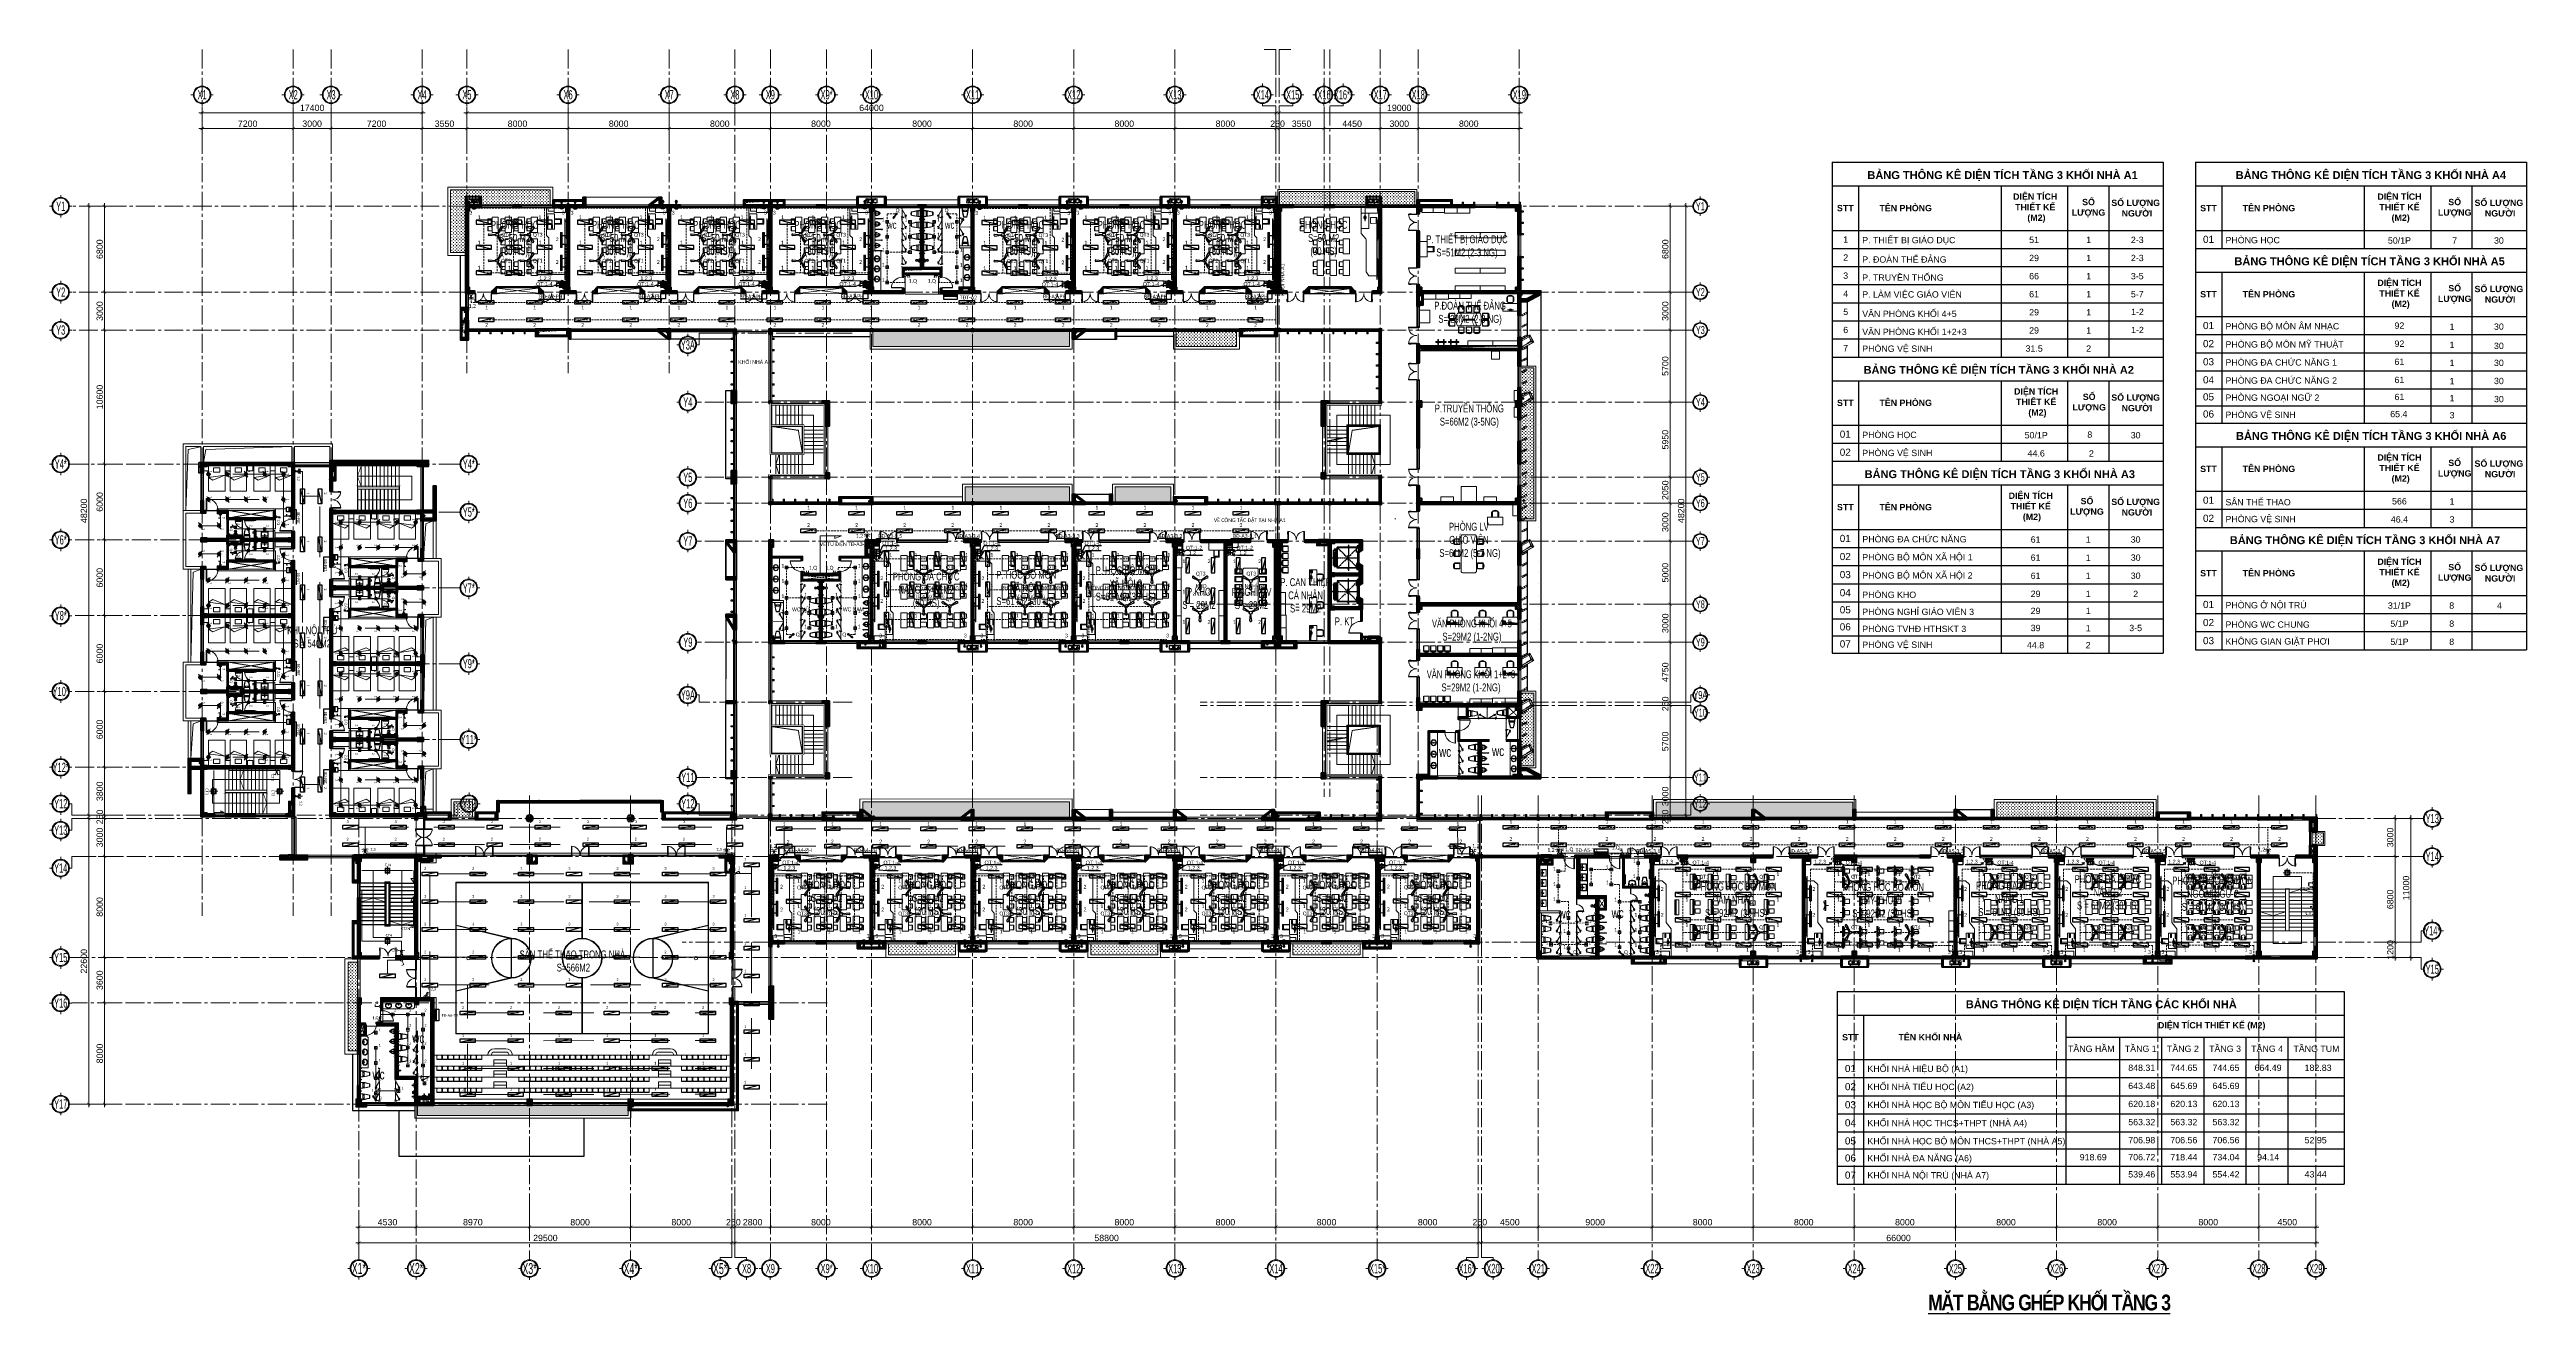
# Model space of a CAD drawing. Header units: millimetres. Extents: x 18326 to 214271, y -298828 to -198730.
import ezdxf
from ezdxf.enums import TextEntityAlignment as Align

# ---------------------------------------------------------------- set-up
doc = ezdxf.new("R2010")
doc.units = ezdxf.units.MM
doc.header["$LTSCALE"] = 20
doc.header["$MEASUREMENT"] = 0
for name, pattern in [('ACAD_ISO10W100', [18.5, 12, -3, 0.5, -3]), ('CENTER', [2, 1.25, -0.25, 0.25, -0.25]), ('CENTER2', [1.125, 0.75, -0.125, 0.125, -0.125]), ('CONTINOUS', [0]), ('DASHED2', [0.375, 0.25, -0.125]), ('HIDDEN', [0.375, 0.25, -0.125]), ('xref LC GK$0$CENTER2', [1.125, 0.75, -0.125, 0.125, -0.125]), ('xref_mb.A1$0$CENTER', [2, 1.25, -0.25, 0.25, -0.25]), ('xref_mb.A1$0$HIDDEN', [0.375, 0.25, -0.125]), ('xref_mb.A2$0$2.Mat bang dien hinh$0$ACAD_ISO08W100', [36, 24, -3, 6, -3]), ('xref_mb.A2$0$CENTER', [2, 1.25, -0.25, 0.25, -0.25]), ('xref_mb.A2$0$HIDDEN', [0.375, 0.25, -0.125]), ('xref_mb.A3$0$CENTER', [2, 1.25, -0.25, 0.25, -0.25]), ('xref_mb.A3$0$HIDDEN', [0.375, 0.25, -0.125]), ('xref_mb.A4$0$2.Mat bang dien hinh$0$ACAD_ISO08W100', [36, 24, -3, 6, -3]), ('xref_mb.A4$0$HIDDEN', [0.375, 0.25, -0.125]), ('xref_mb.A5$0$HIDDEN', [0.375, 0.25, -0.125]), ('xref_mb.A6$0$CENTER', [2, 1.25, -0.25, 0.25, -0.25]), ('xref_mb.A6$0$HIDDEN', [0.375, 0.25, -0.125]), ('xref_mb.A7$0$HIDDEN', [0.375, 0.25, -0.125])]:
    doc.linetypes.add(name, pattern=pattern)
doc.layers.get('0').update_dxf_attribs({"lineweight": 0})
doc.layers.get('Defpoints').update_dxf_attribs({"color": 1, "lineweight": 25})
for name, color, linetype in [('!Cetech-TBD', 2, 'Continuous'), ('11TBDIEN', 6, 'Continuous'), ('66 KV-DIM', 7, 'Continuous'), ('CDC-E', 2, 'Continuous'), ('CDC-E-Equip', 2, 'Continuous'), ('CDC-E-Note', 3, 'Continuous'), ('CETECH-E-Switch', 2, 'Continuous'), ('CETECH-TBD', 2, 'Continuous'), ('E-Equip', 2, 'Continuous'), ('KV-Bo vien', 40, 'Continuous'), ('KV-Khung ten', 7, 'Continuous'), ('NETDEP', 2, 'Continuous'), ('TBD', 2, 'Continuous'), ('TEXT', 7, 'Continuous'), ('xref_mb.A1$0$1.TH_TM', 5, 'xref_mb.A1$0$TM'), ('xref_mb.A1$0$D-T-BI', 2, 'Continuous'), ('xref_mb.A1$0$KV-Net thay 3', 251, 'Continuous'), ('xref_mb.A2$0$1.TH_TM', 5, 'xref_mb.A2$0$TM'), ('xref_mb.A2$0$KV-Net thay 3', 251, 'Continuous'), ('xref_mb.A3$0$KV-Net thay 3', 251, 'Continuous'), ('xref_mb.A4$0$$0$KV_3_HE LAM', 7, 'Continuous'), ('xref_mb.A4$0$1.TH_TM', 5, 'xref_mb.A4$0$TM'), ('xref_mb.A4$0$2 KV-TEXT', 7, 'Continuous'), ('xref_mb.A4$0$A-CAT NT', 1, 'Continuous'), ('xref_mb.A4$0$A-CUA', 157, 'Continuous'), ('xref_mb.A4$0$KV-Net thay 3', 251, 'Continuous'), ('xref_mb.A5$0$KV-Net thay 3', 251, 'Continuous'), ('xref_mb.A6$0$5 KV-CUA', 34, 'Continuous'), ('xref_mb.A6$0$A-LANCAN', 11, 'Continuous'), ('xref_mb.A6$0$A-NETKHUAT', 8, 'xref_mb.A6$0$HIDDEN'), ('xref_mb.A6$0$A-NETTHAY', 125, 'Continuous'), ('xref_mb.A6$0$KV-Net thay 3', 251, 'Continuous'), ('xref_mb.A7$0$KV-Net thay 3', 251, 'Continuous')]:
    doc.layers.add(name, color=color, linetype=linetype)
for name, color, linetype, lineweight in [('0.MAU XANH- DAY DIEN', 3, 'HIDDEN', 20), ('1.5 Thiết bị điện', 2, 'Continuous', 9), ('Day dien', 6, 'ACAD_ISO10W100', 15), ('dien thiet bi', 2, 'Continuous', 9), ('DW-DIEN', 2, 'Continuous', 25), ('E-equipment-0.2', 2, 'Continuous', 9), ('E-thin-line-0.05', 251, 'Continuous', 9), ('Hatch', 8, 'Continuous', 5), ('IBST-E-Chieu sang', 2, 'Continuous', 9), ('KV-Cat vat lieu', 11, 'Continuous', 20), ('KV-Cay xanh', 78, 'Continuous', 5), ('KV-Dim', 14, 'Continuous', 9), ('KV-Ky hieu', 30, 'Continuous', 0), ('KV-Net thay 1', 9, 'Continuous', 20), ('KV-Net thay 2', 8, 'Continuous', 13), ('KV-Net truc', 251, 'CENTER2', 9), ('KV-Text', 7, 'Continuous', 25), ('KV_4_HATCH_VL_hthien', 7, 'Continuous', 0), ('KV_5_HIDDEN', 125, 'HIDDEN', 9), ('KV_EX_1_TB DIEN', 55, 'Continuous', 13), ('net thay 1', 251, 'Continuous', 20), ('xref LC GK$0$KV-Net truc', 251, 'xref LC GK$0$CENTER2', 9), ('xref_mb.A1$0$1', 1, 'Continuous', 25), ('xref_mb.A1$0$1-INTERIOR', 199, 'Continuous', 9), ('xref_mb.A1$0$A-02 WALL', 7, 'Continuous', 35), ('xref_mb.A1$0$KV-Cat be tong', 6, 'Continuous', 35), ('xref_mb.A1$0$KV-Cat tuong', 4, 'Continuous', 35), ('xref_mb.A1$0$KV-Cat vat lieu', 11, 'Continuous', 20), ('xref_mb.A1$0$KV-Cay xanh', 78, 'Continuous', 5), ('xref_mb.A1$0$KV-Cua', 34, 'Continuous', 13), ('xref_mb.A1$0$KV-Ghi chu', 26, 'Continuous', 9), ('xref_mb.A1$0$KV-Hatch', 179, 'Continuous', 5), ('xref_mb.A1$0$KV-Ky hieu', 30, 'Continuous', 0), ('xref_mb.A1$0$KV-Net khuat', 165, 'xref_mb.A1$0$HIDDEN', 9), ('xref_mb.A1$0$KV-Net thay 1', 9, 'Continuous', 20), ('xref_mb.A1$0$KV-Net thay 2', 8, 'Continuous', 13), ('xref_mb.A1$0$KV-Noi that', 35, 'Continuous', 9), ('xref_mb.A1$0$KV-Thiet bi', 59, 'Continuous', 9), ('xref_mb.A1$0$KV-Thiet bi dien', 1, 'Continuous', 25), ('xref_mb.A2$0$KV-Cat be tong', 6, 'Continuous', 35), ('xref_mb.A2$0$KV-Cat tuong', 4, 'Continuous', 35), ('xref_mb.A2$0$KV-Cat vat lieu', 11, 'Continuous', 20), ('xref_mb.A2$0$KV-Cay xanh', 78, 'Continuous', 5), ('xref_mb.A2$0$KV-Cua', 34, 'Continuous', 13), ('xref_mb.A2$0$KV-Hatch', 179, 'Continuous', 5), ('xref_mb.A2$0$KV-Net khuat', 165, 'xref_mb.A2$0$HIDDEN', 9), ('xref_mb.A2$0$KV-Net thay 1', 9, 'Continuous', 20), ('xref_mb.A2$0$KV-Net thay 2', 8, 'Continuous', 13), ('xref_mb.A2$0$KV-Noi that', 35, 'Continuous', 9), ('xref_mb.A2$0$KV-Thiet bi', 59, 'Continuous', 9), ('xref_mb.A3$0$1', 1, 'Continuous', 25), ('xref_mb.A3$0$KV-Cat be tong', 6, 'Continuous', 35), ('xref_mb.A3$0$KV-Cat tuong', 4, 'Continuous', 35), ('xref_mb.A3$0$KV-Cat vat lieu', 11, 'Continuous', 20), ('xref_mb.A3$0$KV-Cay xanh', 78, 'Continuous', 5), ('xref_mb.A3$0$KV-Cua', 34, 'Continuous', 13), ('xref_mb.A3$0$KV-Ghi chu', 26, 'Continuous', 9), ('xref_mb.A3$0$KV-Hatch', 179, 'Continuous', 5), ('xref_mb.A3$0$KV-Ky hieu', 30, 'Continuous', 0), ('xref_mb.A3$0$KV-Net khuat', 165, 'xref_mb.A3$0$HIDDEN', 9), ('xref_mb.A3$0$KV-Net manh', 25, 'Continuous', 5), ('xref_mb.A3$0$KV-Net thay 1', 9, 'Continuous', 20), ('xref_mb.A3$0$KV-Net thay 2', 8, 'Continuous', 13), ('xref_mb.A3$0$KV-Noi that', 35, 'Continuous', 9), ('xref_mb.A3$0$KV-Thiet bi', 59, 'Continuous', 9), ('xref_mb.A4$0$1', 1, 'Continuous', 25), ('xref_mb.A4$0$KV-Cat be tong', 6, 'Continuous', 35), ('xref_mb.A4$0$KV-Cat tuong', 4, 'Continuous', 35), ('xref_mb.A4$0$KV-Cat vat lieu', 11, 'Continuous', 20), ('xref_mb.A4$0$KV-Cay xanh', 78, 'Continuous', 5), ('xref_mb.A4$0$KV-Cua', 34, 'Continuous', 13), ('xref_mb.A4$0$KV-Hatch', 179, 'Continuous', 5), ('xref_mb.A4$0$KV-Net thay 1', 9, 'Continuous', 20), ('xref_mb.A4$0$KV-Net thay 2', 8, 'Continuous', 13), ('xref_mb.A4$0$KV-Noi that', 35, 'Continuous', 9), ('xref_mb.A4$0$KV-Thiet bi', 59, 'Continuous', 9), ('xref_mb.A4$0$KV_5_DIM', 159, 'Continuous', 9), ('xref_mb.A5$0$KV-Cat be tong', 6, 'Continuous', 35), ('xref_mb.A5$0$KV-Cat tuong', 4, 'Continuous', 35), ('xref_mb.A5$0$KV-Cat vat lieu', 11, 'Continuous', 20), ('xref_mb.A5$0$KV-Cay xanh', 78, 'Continuous', 5), ('xref_mb.A5$0$KV-Cua', 34, 'Continuous', 13), ('xref_mb.A5$0$KV-Ghi chu', 26, 'Continuous', 9), ('xref_mb.A5$0$KV-Hatch', 179, 'Continuous', 5), ('xref_mb.A5$0$KV-Net khuat', 165, 'xref_mb.A5$0$HIDDEN', 9), ('xref_mb.A5$0$KV-Net thay 1', 9, 'Continuous', 20), ('xref_mb.A5$0$KV-Net thay 2', 8, 'Continuous', 13), ('xref_mb.A5$0$KV-Noi that', 35, 'Continuous', 9), ('xref_mb.A5$0$KV-Thiet bi', 59, 'Continuous', 9), ('xref_mb.A6$0$KV-Cat be tong', 6, 'Continuous', 35), ('xref_mb.A6$0$KV-Cat tuong', 4, 'Continuous', 35), ('xref_mb.A6$0$KV-Cat vat lieu', 11, 'Continuous', 20), ('xref_mb.A6$0$KV-Cay xanh', 78, 'Continuous', 5), ('xref_mb.A6$0$KV-Cua', 34, 'Continuous', 13), ('xref_mb.A6$0$KV-Dim', 14, 'Continuous', 9), ('xref_mb.A6$0$KV-Ghi chu', 26, 'Continuous', 9), ('xref_mb.A6$0$KV-Hatch', 179, 'Continuous', 5), ('xref_mb.A6$0$KV-Kinh', 150, 'Continuous', 9), ('xref_mb.A6$0$KV-Net thay 1', 9, 'Continuous', 20), ('xref_mb.A6$0$KV-Net thay 2', 8, 'Continuous', 13), ('xref_mb.A6$0$KV-Noi that', 35, 'Continuous', 9), ('xref_mb.A6$0$KV-Thiet bi', 59, 'Continuous', 9), ('xref_mb.A6$0$netmanh', 8, 'Continuous', 13), ('xref_mb.A6$0$nettruc', 26, 'xref_mb.A6$0$CENTER', 9), ('xref_mb.A7$0$KV-Cat be tong', 6, 'Continuous', 35), ('xref_mb.A7$0$KV-Cat tuong', 4, 'Continuous', 35), ('xref_mb.A7$0$KV-Cat vat lieu', 11, 'Continuous', 20), ('xref_mb.A7$0$KV-Cay xanh', 78, 'Continuous', 5), ('xref_mb.A7$0$KV-Cua', 34, 'Continuous', 13), ('xref_mb.A7$0$KV-Ghi chu', 26, 'Continuous', 9), ('xref_mb.A7$0$KV-Hatch', 179, 'Continuous', 5), ('xref_mb.A7$0$KV-Net khuat', 165, 'xref_mb.A7$0$HIDDEN', 9), ('xref_mb.A7$0$KV-Net thay 1', 9, 'Continuous', 20), ('xref_mb.A7$0$KV-Net thay 2', 8, 'Continuous', 13), ('xref_mb.A7$0$KV-Noi that', 35, 'Continuous', 9), ('xref_mb.A7$0$KV-Thiet bi', 59, 'Continuous', 9)]:
    doc.layers.add(name, color=color, linetype=linetype, lineweight=lineweight)
doc.styles.add('aa', font='vncc-sim.shx', dxfattribs={"width": 0.7})
doc.styles.add('Acud_VNTIME.SHX', font='romans1.shx', dxfattribs={"width": 0.6, "bigfont": 'vns.shx'})
doc.styles.add('AN - Arial', font='arial.ttf')
doc.styles.add('ARIAL', font='arial.ttf', dxfattribs={"width": 0.85})
doc.styles.add('ARIAL H', font='arialbd.ttf', dxfattribs={"width": 0.8})
doc.styles.add('CHUTO', font='VnAvantH.TTF', dxfattribs={"width": 0.7})
doc.styles.add('KD-Style', font='arial.ttf')
doc.styles.add('KT', font='vnsimli.shx', dxfattribs={"width": 0.72})
doc.styles.get("Standard").update_dxf_attribs({"font": 'arial.ttf'})
doc.styles.add('uv-abc', font='calibril.ttf', dxfattribs={"width": 0.85})
doc.styles.add('VN', font='arial.ttf', dxfattribs={"width": 0.7})
doc.styles.add('vuong chu', font='vntimeh.shx', dxfattribs={"width": 0.6, "bigfont": 'vnd.shx'})
doc.styles.add('xref_mb.A1$0$CHU HOA Day', font='VnArialH.TTF')
doc.styles.add('xref_mb.A1$0$Standard', font='arial.ttf')
doc.styles.add('xref_mb.A1$0$TEXT LINE TYPE-UV ABC', font='uv-abc.shx')
doc.styles.add('xref_mb.A2$0$Standard', font='arial.ttf')
doc.styles.add('xref_mb.A2$0$TEXT LINE TYPE-UV ABC', font='uv-abc.shx')
doc.styles.add('xref_mb.A3$0$Standard', font='arial.ttf')
doc.styles.add('xref_mb.A4$0$TEXT LINE TYPE-UV ABC', font='uv-abc.shx')
doc.styles.add('xref_mb.A5$0$Standard', font='arial.ttf')
doc.styles.add('xref_mb.A6$0$Standard', font='arial.ttf')
doc.styles.add('xref_mb.A7$0$Standard', font='arial.ttf')
doc.linetypes.add('xref_mb.A1$0$TM', pattern='A,16.5,-4,["M",xref_mb.A1$0$TEXT LINE TYPE-UV ABC,S=3,R=0,X=-1.3,Y=-1.3],-4', length=24.5)
doc.linetypes.add('xref_mb.A1$0$ZIGZAG', pattern='A,0.00254,-5.08,[131,ltypeshp.shx,S=5.08,R=0,X=-5.08,Y=0],-10.16,[131,ltypeshp.shx,S=5.08,R=180,X=5.08,Y=0],-5.08', length=20.32254)
doc.linetypes.add('xref_mb.A2$0$TM', pattern='A,16.5,-4,["M",xref_mb.A2$0$TEXT LINE TYPE-UV ABC,S=3,R=0,X=-1.3,Y=-1.3],-4', length=24.5)
doc.linetypes.add('xref_mb.A4$0$TM', pattern='A,16.5,-4,["M",xref_mb.A4$0$TEXT LINE TYPE-UV ABC,S=3,R=0,X=-1.3,Y=-1.3],-4', length=24.5)
doc.dimstyles.new('2A-1.200', dxfattribs={"dimtxt": 600, "dimasz": 300, "dimexe": 300, "dimexo": 0, "dimgap": 150, "dimtad": 1, "dimdec": 0, "dimrnd": 5, "dimzin": 0, "dimdsep": 46, "dimtxsty": 'Acud_VNTIME.SHX', "dimblk": 'ARCHTICK', "dimcen": 0, "dimdle": 300, "dimclrd": 159, "dimclre": 159, "dimclrt": 7, "dimadec": 0, "dimazin": 0, "dimtfac": 1, "dimtdec": 0, "dimtix": 1, "dimtmove": 1, "dimatfit": 3, "dimldrblk": 'ARCHTICK', "dimfxl": 1, "dimtvp": 1, "dimtolj": 1, "dimtzin": 0, "dimarcsym": 0})
doc.dimstyles.new('A2-1-140', dxfattribs={"dimscale": 100, "dimtxt": 3, "dimasz": 1.5, "dimexe": 0.7, "dimexo": 0, "dimgap": 0.5, "dimtad": 1, "dimdec": 0, "dimrnd": 50, "dimzin": 13, "dimdsep": 46, "dimtxsty": 'KT', "dimblk1": 'ARCHTICK', "dimblk2": 'ARCHTICK', "dimsah": 1, "dimcen": 0, "dimdle": 0.7, "dimclrd": 1, "dimclre": 1, "dimclrt": 3, "dimadec": 0, "dimazin": 0, "dimtfac": 1.222222, "dimtdec": 0, "dimtix": 1, "dimtmove": 2, "dimatfit": 3, "dimldrblk": 'ARCHTICK', "dimfxl": 5, "dimfxlon": 1, "dimtolj": 1, "dimtzin": 13, "dimarcsym": 0})
doc.dimstyles.new('D-Layout', dxfattribs={"dimscale": 0, "dimtxt": 2, "dimasz": 1, "dimexe": 1, "dimexo": 0, "dimgap": 0.5, "dimtad": 1, "dimdec": 0, "dimzin": 0, "dimdsep": 46, "dimtxsty": 'KD-Style', "dimblk": 'ARCHTICK', "dimcen": 0.09, "dimdle": 1, "dimclrd": 256, "dimclre": 256, "dimclrt": 2, "dimadec": 0, "dimazin": 0, "dimtfac": 1, "dimtdec": 0, "dimtix": 1, "dimtmove": 2, "dimatfit": 3, "dimldrblk": 'MUITEN', "dimfxl": 1, "dimtolj": 1, "dimtzin": 0, "dimarcsym": 0})
doc.dimstyles.new('Dim DHKK', dxfattribs={"dimscale": 100, "dimtxt": 2, "dimasz": 1, "dimexe": 1, "dimexo": 1, "dimgap": 0.7, "dimtad": 1, "dimtoh": 1, "dimdec": 0, "dimzin": 12, "dimdsep": 46, "dimtxsty": 'aa', "dimblk": 'ARCHTICK', "dimcen": 1, "dimdle": 1, "dimclrd": 7, "dimclre": 7, "dimclrt": 1, "dimadec": 0, "dimazin": 0, "dimtfac": 1, "dimtdec": 0, "dimtofl": 0, "dimtmove": 2, "dimatfit": 3, "dimldrblk": 'OPEN90', "dimfxl": 1, "dimfxlon": 1, "dimtolj": 1, "dimtzin": 12, "dimarcsym": 0})
pattern_1 = [(315, (40706.888, -255725.423), (13.470384, 13.470384), [])]
pattern_2 = [(315, (40706.888, -243725.423), (13.470384, 13.470384), [])]
pattern_3 = [(45, (-114221.89, 211019.975), (-35.355339, 35.355339), [])]
pattern_4 = [(45, (-59496.89, -118180.025), (-35.355339, 35.355339), [])]
pattern_5 = [(50, (0, 0), (215.178055, -18.82564), [22.5, -247.5]), (355, (0, 0), (-41.6254, 225.65764), [18, -198]), (100.4514, (17.93, -1.57), (173.552815, 206.83186), [19.12206, -210.342634]), (46.1842, (0, 60), (320.172315, -49.6557), [33.75, -371.25]), (96.6356, (26.68, 55.86), (280.39881, 292.23536), [28.68309, -315.5139]), (351.1842, (0, 60), (280.39858, 292.23558), [27, -297]), (21, (30, 45), (179.072116, -120.785667), [22.5, -247.5]), (326, (30, 45), (72.9946, 217.545014), [18, -198]), (71.4514, (44.92, 34.93), (252.06679, 96.75915), [19.12206, -210.342634]), (37.5, (0, 0), (3.6479566, 99.868156), [0, -195.6, 0, -201, 0, -198.75]), (7.5, (0, 0), (78.920861, 118.323514), [0, -114.6, 0, -191.1, 0, -75.75]), (327.5, (-66.9, 0), (160.146731, -6.7664615), [0, -75, 0, -234, 0, -310.5]), (317.5, (-96.9, 0), (174.95585, 30.031495), [0, -97.5, 0, -155.4, 0, -220.5]), (45, (0, 0), (-90.156115, 90.156115), []), (45, (0, 36.75), (-90.156115, 90.156115), [])]
pattern_6 = [(45, (-2211.68692, 549.289586), (-0.0441941738, 0.0441941738), [])]
pattern_7 = [(140, (0, 0), (18.82564, 215.17805), [22.5, -247.5]), (85, (0, 0), (-225.65764, -41.6254), [18, -198]), (190.4514, (1.57, 17.93), (-206.83186, 173.55281), [19.12206, -210.34263]), (136.1842, (-60, 4e-15), (49.6557, 320.17231), [33.75, -371.25]), (186.6356, (-55.86, 26.68), (-292.23536, 280.3988), [28.6831, -315.5139]), (81.1842, (-60, 4e-15), (-292.23558, 280.3986), [27, -297]), (111, (-45, 30), (120.78567, 179.07212), [22.5, -247.5]), (316, (-45, 30), (109.66194, 201.56464), [18, -198]), (161.4514, (-34.93, 44.92), (-96.75915, 252.06679), [19.12206, -210.34263]), (157.5, (0, 0), (-88.312339, -46.774855), [0, -195.6, 0, -201, 0, -198.75]), (94.5, (0, 0), (-114.030957, 85.005277), [0, -114.6, 0, -191.1, 0, -75.75]), (57.5, (-4e-15, -66.9), (6.766462, 160.14673), [0, -75, 0, -234, 0, -310.5]), (47.5, (-6e-15, -96.9), (-30.031495, 174.95585), [0, -97.5, 0, -155.4, 0, -220.5]), (45, (0, 0), (-90.156115, 90.156115), []), (45, (-36.75, 2e-15), (-90.156115, 90.156115), [])]
pattern_8 = [(140, (0, 0), (18.82564, 215.178055), [22.5, -247.5]), (85, (0, 0), (-225.65764, -41.6254), [18, -198]), (190.4514, (1.57, 17.93), (-206.83186, 173.552815), [19.12206, -210.342634]), (136.1842, (-60, 4e-15), (49.6557, 320.172315), [33.75, -371.25]), (186.6356, (-55.86, 26.68), (-292.23536, 280.39881), [28.68309, -315.5139]), (81.1842, (-60, 4e-15), (-292.23558, 280.39858), [27, -297]), (111, (-45, 30), (120.785667, 179.072116), [22.5, -247.5]), (56, (-45, 30), (-217.545014, 72.9946), [18, -198]), (161.4514, (-34.93, 44.92), (-96.75915, 252.06679), [19.12206, -210.342634]), (127.5, (0, 0), (-99.868156, 3.6479566), [0, -195.6, 0, -201, 0, -198.75]), (97.5, (0, 0), (-118.323514, 78.920861), [0, -114.6, 0, -191.1, 0, -75.75]), (57.5, (-4e-15, -66.9), (6.7664615, 160.146731), [0, -75, 0, -234, 0, -310.5]), (47.5, (-6e-15, -96.9), (-30.031495, 174.95585), [0, -97.5, 0, -155.4, 0, -220.5]), (135, (0, 0), (-90.156115, -90.156115), []), (135, (-36.75, 2e-15), (-90.156115, -90.156115), [])]
pattern_9 = [(90, (-84236.89, 9489.98), (-141.42136, 141.42136), [37.5, -245.3427]), (45, (-84236.89, 9489.98), (-141.42136, 141.42136), [37.5, -162.5]), (135, (-84236.89, 9489.98), (-141.42136, -141.42136), [37.5, -162.5])]

# ---------------------------------------------------------------- blocks, each defined once
blk = doc.blocks.new('A$C570203f6')
at = {"layer": 'KV-Net truc', "color": 8, "ltscale": 400}
for points in [[(68522, 89780), (68522, 91714), (67600, 91714)], [(-24798, 31114), (-26731, 31114), (-26731, 32036)], [(1571, 31114), (3505, 31114), (3505, 32036)], [(157174, 19864), (159108, 19864), (159108, 18942)], [(25472, -1931), (25472, -3864), (24550, -3864)], [(84522, -1931), (84522, -3864), (83600, -3864)]]:
    blk.add_lwpolyline(points, dxfattribs=at)
at = {"layer": 'KV-Net truc', "color": 8, "ltscale": 400, "flags": 128}
for points in [[(69694, 91714), (68772, 91714), (68772, 89780)], [(22880, 68342), (22880, 69264), (24814, 69264)], [(22880, 32036), (22880, 31114), (24814, 31114)], [(101334, 32036), (101334, 31114), (99400, 31114)], [(-26731, 29942), (-26731, 30864), (-24798, 30864)], [(-26731, 26942), (-26731, 27864), (-24798, 27864)], [(159108, 21986), (159108, 21064), (157174, 21064)], [(26644, -3864), (25722, -3864), (25722, -1931)], [(85694, -3864), (84772, -3864), (84772, -1931)]]:
    blk.add_lwpolyline(points, dxfattribs=at)
blk = doc.blocks.new('T3RQƯ')
at = {"layer": 'KV-Text', "color": 8, "style": 'VN'}
for s, insert, char_height, width, attachment_point in [('\\A1;\\pxqc;PHÒNG HỌC\\PS=50 M2 \\P(30 HS)', (6568, 11805), 625, 7837.78, 1), ('\\A1;\\pxqc;PHÒNG HỌC\\PS=50 M2 \\P(30 HS)', (14568, 11805), 625, 7837.78, 1), ('\\A1;\\pxqc;PHÒNG HỌC\\PS=50 M2 \\P(30 HS)', (22568, 11805), 625, 7837.78, 1), ('\\A1;\\pxqc;PHÒNG HỌC\\PS=50 M2 \\P(30 HS)', (30568, 11805), 625, 7837.78, 1), ('\\A1;\\pxqc;PHÒNG HỌC\\PS=50 M2 \\P(30 HS)', (46568, 11805), 625, 7837.78, 1), ('\\A1;\\pxqc;PHÒNG HỌC\\PS=50 M2 \\P(30 HS)', (54568, 11805), 625, 7837.78, 1), ('\\A1;\\pxqc;PHÒNG HỌC\\PS=50 M2 \\P(30 HS)', (62568, 11805), 625, 7837.78, 1), ('\\A1;\\pxqc;PHÒNG HỌC\\PS=50 M2 \\P(30 HS)', (70568, 11805), 625, 7837.78, 1), ('\\A1;\\pxqc;wc', (36405, 11805), 625, 7837.78, 1), ('\\A1;\\pxqc;wc', (40980, 11805), 625, 7837.78, 1), ('\\A1;\\pxqc;P. THIẾT BỊ GIÁO DỤC\\PS=51M2 (2-3 NG)', (85818, 10663), 625, 11546.25, 2), ('\\A1;\\pxqc;P.ĐOÀN THỂ ĐẢNG\\PS= 29M2 (2-3 NG)', (86066, 5407), 625, 11546.25, 2), ('\\A1;\\pxqc;P.TRUYỀN THỐNG\\PS=66M2 (3-5NG)', (86008, -2726), 625, 11546.25, 2), ('\\A1;\\pxqc;PHÒNG LV\\PGIÁO VIÊN\\P S=61M2 (5-7 NG)', (85975, -12079), 625, 11546.25, 2), ('\\A1;\\pxqc;P. HỌC BỘ MÔN \\PXÃ HỘI 2 \\PS=61 M2 (30 HS)', (63811, -15532, 0), 625, 9974.42, 3), ('\\A1;\\pxqc;PHÒNG ĐA CHỨC NĂNG  S=61M2 \\P(30 HS)', (43040, -16023), 625, 6291.87, 2), ('\\A1;\\pxqc;P. HỌC BỘ MÔN \\PXÃ HỘI 1 \\PS=61 M2 (30 HS)', (50962, -15888, 0), 625, 6291.87, 2), ('\\A1;\\pxqc;P.KHO\\P\\pq*;S = 29M2', (64623, -17231, 0), 625, 6274.47, 2), ('\\A1;\\pxqc;P.NGHỈ GV\\PS = 29M2', (68776, -17242), 625, 6274.47, 2), ('\\A1;\\pxqc;P. CAN THIỆP\\PCÁ NHÂN{\\W0.5;\\P}S= 29M2', (73057, -16472), 625, 6274.47, 2), ('\\A1;\\pxqc;P. KT', (76129, -19571), 625, 6274.47, 2), ('\\A1;\\pxqc;{\\W0.65;VĂN PHÒNG KHỐI 4+5\\P}S=29M2 (1-2NG)', (86214, -19739), 625, 11546.25, 2), ('\\A1;\\pxqc;KHU NỘI TRÚ\\PS = 540M2', (-9444, -20280), 625, 7837.78, 1), ('\\A1;\\pxqc;{\\W0.65;VĂN PHÒNG KHỐI 1+2+3\\P}S=29M2 (1-2NG)', (86140, -23758), 625, 11546.25, 2), ('\\A1;\\pxqc;wc', (80175, -29808), 800, 7837.78, 1), ('\\A1;\\pxqc;wc', (84364, -29746), 800, 7837.78, 1), ('\\A1;\\pxqc;PHÒNG HỌC\\PS=50 M2 \\P(30 HS)', (31259, -40414), 625, 7837.78, 1), ('\\A1;\\pxqc;PHÒNG HỌC\\PS=50 M2 \\P(30 HS)', (39259, -40414), 625, 7837.78, 1), ('\\A1;\\pxqc;PHÒNG HỌC\\PS=50 M2 \\P(30 HS)', (47259, -40414), 625, 7837.78, 1), ('\\A1;\\pxqc;PHÒNG HỌC\\PS=50 M2 \\P(30 HS)', (55259, -40414), 625, 7837.78, 1), ('\\A1;\\pxqc;PHÒNG HỌC\\PS=50 M2 \\P(30 HS)', (63259, -40414), 625, 7837.78, 1), ('\\A1;\\pxqc;PHÒNG HỌC\\PS=50 M2 \\P(30 HS)', (71259, -40414), 625, 7837.78, 1), ('\\A1;\\pxqc;PHÒNG HỌC\\PS=50 M2 \\P(30 HS)', (79259, -40414), 625, 7837.78, 1), ('\\A1;\\pxqc;PHÒNG HỌC BỘ MÔN \\PÂM NHẠC\\PS = 92M2 (30 HS) ', (107112, -40562), 625, 7962.05, 2), ('\\A1;\\pxqc;PHÒNG HỌC BỘ MÔN \\PMỸ THUẬT\\PS = 92M2 (30 HS)', (118763, -40602), 625, 7962.05, 2), ('\\A1;\\pxqc;PHÒNG ĐA CHỨC \\PNĂNG 1\\PS = 61M2 (30 HS) ', (128732, -40495), 625, 7962.05, 2), ('\\A1;\\pxqc;PHÒNG ĐA CHỨC \\PNĂNG 2\\PS = 61M2 (30 HS) ', (136526, -39972), 625, 7962.05, 2), ('\\A1;\\pxqc;PHÒNG HỌC BỘ MÔN NGOẠI NGỮ 2 \\PS = 61M2 (30 HS)', (144823, -40084), 625, 7962.05, 2), ('\\A1;\\pxqc;wc', (89632, -42616), 800, 7837.78, 1), ('\\A1;\\pxqc;wc', (93821, -42554), 800, 7837.78, 1), ('\\A1;\\pxqc;SÂN THỂ THAO TRONG NHÀ\\P S=566M2', (10375, -45927), 625, 9348.88, 1), ('\\A1;\\pxqc;wc', (-1053, -52459), 800, 7837.78, 1), ('\\A1;\\pxqc;wc', (-4203, -55335), 800, 7837.78, 1)]:
    blk.add_mtext(s, dxfattribs=dict(at, insert=insert, char_height=char_height, width=width, attachment_point=attachment_point))
blk = doc.blocks.new('TK1.3')
at = {"layer": 'KV-Khung ten', "color": 8, "ltscale": 100}
for p, q in [((35.75, 71.76), (140.52, 71.76)), ((35.75, 71.76), (35.75, 10.12)), ((140.52, 71.76), (140.52, 10.12)), ((35.75, 64.28), (140.52, 64.28)), ((44.07, 64.28), (44.07, 10.12)), ((89.19, 64.28), (89.19, 10.12)), ((110.22, 64.28), (110.22, 10.12)), ((123.27, 64.28), (123.27, 10.12)), ((35.75, 50.21), (140.52, 50.21)), ((35.75, 44.49), (140.52, 44.49)), ((35.75, 38.76), (140.52, 38.76)), ((35.75, 33.03), (140.52, 33.03)), ((35.75, 27.3), (140.52, 27.3)), ((35.75, 21.57), (140.52, 21.57)), ((35.75, 15.85), (140.52, 15.85)), ((35.75, 10.12), (140.52, 10.12))]:
    blk.add_line(p, q, dxfattribs=at)
at = {"layer": 'KV-Text', "color": 8, "ltscale": 100}
for s, p in [('1', (39.26, 46.33)), ('51', (98.09, 46.19)), ('1', (116.15, 46.19)), ('2-3', (130.28, 46.19)), ('2', (39.26, 40.61)), ('29', (98.09, 40.46)), ('1', (116.15, 40.46)), ('2-3', (130.28, 40.46)), ('3', (39.26, 34.88)), ('66', (98.09, 34.73)), ('1', (116.15, 34.73)), ('3-5', (130.28, 34.73)), ('4', (39.26, 29.15)), ('5', (39.26, 23.42)), ('61', (98.09, 29.01)), ('29', (98.09, 23.28)), ('1', (116.15, 29.01)), ('1', (116.15, 23.28)), ('5-7', (130.28, 29.01)), ('1-2', (130.34, 23.4)), ('6', (39.26, 17.69)), ('29', (98.09, 17.55)), ('1', (116.15, 17.55)), ('1-2', (130.34, 17.67)), ('7', (39.26, 11.97)), ('31.5', (96.95, 11.82)), ('2', (116.15, 11.82))]:
    blk.add_text(s, height=2, dxfattribs=at).set_placement(p)
for s, insert, char_height, width, attachment_point in [('{\\fArial|b1|i0|c186|p34;BẢNG THÔNG KÊ DIỆN TÍCH TẦNG \\fArial|b1|i0|c0|p34;3\\fArial|b1|i0|c186|p34; KHỐI NHÀ A\\fArial|b1|i0|c0|p34;1}', (89.68, 65.8), 2.5, 168.5058, 8), ('{\\fArial|b1|i0|c186;STT', (39.91, 57.25), 2, 20.8862, 5), ('{\\fArial|b1|i0|c186;TÊN PHÒNG', (59.02, 57.25), 2, 20.8862, 5), ('{\\fArial|b1|i0|c186;DIỆN TÍCH ^JTHIẾT KẾ^J (M2)', (100.01, 57.25), 2, 20.8862, 5), ('{\\fArial|b1|i0|c186|p34;SỐ L\\fArial|b1|i0|c0|p34;Ư\\fArial|b1|i0|c186|p34;ỢNG}', (116.88, 57.25), 2, 10.3795, 5), ('{\\fArial|b1|i0|c186;SỐ LƯỢNG^J NGƯỜI', (131.79, 57.25), 2, 20.8862, 5), ('P. THIẾT BỊ GIÁO DỤC', (45.27, 45.69), 2, 43.7462, 7), ('P. ĐOÀN THỂ ĐẢNG', (45.27, 39.96), 2, 43.7462, 7), ('P. TRUYỀN THỐNG', (45.27, 34.23), 2, 43.7462, 7), ('P. LÀM VIỆC GIÁO VIÊN', (45.27, 28.5), 2, 43.7462, 7), ('VĂN PHÒNG KHỐI 4+5', (45.27, 22.77), 2, 43.7462, 7), ('VĂN PHÒNG KHỐI 1+2+3', (45.27, 17.05), 2, 43.7462, 7), ('PHÒNG{\\fArial|b0|i0|c186|p34; }VỆ SINH', (45.27, 11.32), 2, 22.2576, 7)]:
    blk.add_mtext(s, dxfattribs=dict(at, insert=insert, char_height=char_height, width=width, attachment_point=attachment_point))
blk = doc.blocks.new('TK2.3')
at = {"layer": 'KV-Khung ten', "color": 8, "ltscale": 100}
for p, q in [((35.75, 71.76), (140.52, 71.76)), ((35.75, 71.76), (35.75, 38.76)), ((140.52, 71.76), (140.52, 38.76)), ((35.75, 64.28), (140.52, 64.28)), ((44.07, 64.28), (44.07, 38.76)), ((89.19, 64.28), (89.19, 38.76)), ((110.22, 64.28), (110.22, 38.76)), ((123.27, 64.28), (123.27, 38.76)), ((35.75, 50.21), (140.52, 50.21)), ((35.75, 44.49), (140.52, 44.49)), ((35.75, 38.76), (140.52, 38.76))]:
    blk.add_line(p, q, dxfattribs=at)
at = {"layer": 'KV-Text', "color": 8, "ltscale": 100}
for s, insert, char_height, width, attachment_point in [('\\pxt41;{\\fArial|b1|i0|c186|p34;BẢNG THÔNG KÊ DIỆN TÍCH TẦNG \\fArial|b1|i0|c0|p34;3\\fArial|b1|i0|c186|p34; KHỐI NHÀ A\\fArial|b1|i0|c0|p34;2}', (88.47, 65.8), 2.5, 168.5058, 8), ('{\\fArial|b1|i0|c186;STT', (39.91, 57.25), 2, 20.8862, 5), ('{\\fArial|b1|i0|c186;TÊN PHÒNG', (59.02, 57.25), 2, 20.8862, 5), ('{\\fArial|b1|i0|c186;DIỆN TÍCH ^JTHIẾT KẾ^J (M2)', (100.32, 57.25), 2, 20.8862, 5), ('{\\fArial|b1|i0|c186|p34;SỐ L\\fArial|b1|i0|c0|p34;Ư\\fArial|b1|i0|c186|p34;ỢNG}', (117.09, 57.25), 2, 7.6526, 5), ('{\\fArial|b1|i0|c186;SỐ LƯỢNG^J NGƯỜI', (131.79, 57.25), 2, 20.8862, 5), ('{\\fArial|b0|i0|c186;01', (39.91, 47.35), 2.2578, 5.9284, 5), ('PHÒNG HỌC', (45.27, 45.69), 2, 43.7462, 7), ('{\\f.VnArial|b0|i0|c0|p34;50/1P}', (100.32, 45.98), 2, 4.2733, 8), ('8', (117.28, 46.18), 2, 8.8583, 8), ('30', (131.79, 45.98), 2, 168.5058, 8), ('02', (39.91, 41.62), 2.258, 5.9284, 5), ('PHÒNG VỆ SINH', (45.27, 39.96), 2, 43.7462, 7), ('{\\f.VnArial|b0|i0|c0|p34;44.6}', (100.32, 40.25), 2, 4.2733, 8), ('2', (117.78, 40.25), 2, 8.8583, 8)]:
    blk.add_mtext(s, dxfattribs=dict(at, insert=insert, char_height=char_height, width=width, attachment_point=attachment_point))
blk = doc.blocks.new('TK3.3')
at = {"layer": 'KV-Khung ten', "color": 8, "ltscale": 100}
for p, q in [((35.75, 71.76), (140.52, 71.76)), ((35.75, 71.76), (35.75, 11.08)), ((140.52, 71.76), (140.52, 11.08)), ((35.75, 64.28), (140.52, 64.28)), ((44.07, 64.28), (44.07, 11.08)), ((89.19, 64.28), (89.19, 11.08)), ((110.22, 64.28), (110.22, 11.08)), ((123.27, 64.28), (123.27, 11.08)), ((35.75, 50.21), (140.52, 50.21)), ((35.75, 44.49), (140.52, 44.49)), ((35.75, 38.76), (140.52, 38.76)), ((35.75, 33.03), (140.52, 33.03)), ((35.75, 27.3), (140.52, 27.3)), ((35.75, 21.9), (140.52, 21.9)), ((35.75, 16.49), (140.52, 16.49)), ((35.75, 11.08), (140.52, 11.08))]:
    blk.add_line(p, q, dxfattribs=at)
at = {"layer": 'KV-Text', "color": 8, "ltscale": 100}
for s, insert, char_height, width, attachment_point in [('{\\fArial|b1|i0|c186|p34;BẢNG THÔNG KÊ DIỆN TÍCH TẦNG \\fArial|b1|i0|c0|p34;3\\fArial|b1|i0|c186|p34; KHỐI NHÀ A\\fArial|b1|i0|c0|p34;3}', (88.8, 65.8), 2.5, 168.5058, 8), ('{\\fArial|b1|i0|c186;STT', (39.91, 57.25), 2, 20.8862, 5), ('{\\fArial|b1|i0|c186;TÊN PHÒNG', (59.02, 57.25), 2, 20.8862, 5), ('{\\fArial|b1|i0|c186;DIỆN TÍCH ^JTHIẾT KẾ^J (M2)', (98.58, 57.25), 2, 20.8862, 5), ('{\\fArial|b1|i0|c186|p34;SỐ L\\fArial|b1|i0|c0|p34;Ư\\fArial|b1|i0|c186|p34;ỢNG}', (116.39, 57.25), 2, 11.6455, 5), ('{\\fArial|b1|i0|c186;SỐ LƯỢNG^J NGƯỜI', (131.79, 57.25), 2, 20.8862, 5), ('{\\fArial|b0|i0|c186;01', (39.91, 47.35), 2.2578, 5.9284, 5), ('PHÒNG ĐA CHỨC NĂNG', (45.33, 46.07), 2, 60.3246, 7), ('{\\f.VnArial|b0|i0|c0|p34;61}', (100.13, 45.98), 2, 4.2733, 8), ('1', (116.76, 45.98), 2, 8.8583, 8), ('30', (131.79, 45.98), 2, 168.5058, 8), ('{\\fArial|b0|i0|c186;02', (39.91, 41.62), 2.2578, 5.9284, 5), ('PHÒNG BỘ MÔN XÃ HỘI 1', (45.27, 39.96), 2, 43.7462, 7), ('{\\f.VnArial|b0|i0|c0|p34;61}', (100.13, 40.25), 2, 4.2733, 8), ('1', (116.76, 40.25), 2, 8.8583, 8), ('30', (131.79, 40.25), 2, 168.5058, 8), ('{\\fArial|b0|i0|c186;03', (39.91, 35.89), 2.2578, 5.9284, 5), ('PHÒNG BỘ MÔN XÃ HỘI 2', (45.27, 34.23), 2, 43.7462, 7), ('{\\f.VnArial|b0|i0|c0|p34;61}', (100.13, 34.52), 2, 4.2733, 8), ('1', (116.76, 34.52), 2, 8.8583, 8), ('30', (131.79, 34.52), 2, 168.5058, 8), ('{\\fArial|b0|i0|c186|p34;0}4', (39.91, 30.17), 2.2578, 5.9284, 5), ('{\\fArial|b0|i0|c186|p34;0}5', (39.91, 24.76), 2.2578, 5.9284, 5), ('PHÒNG KHO', (45.27, 28.5), 2, 43.7462, 7), ('PHÒNG NGHỈ GIÁO VIÊN 3', (45.27, 23.1), 2, 43.7462, 7), ('{\\f.VnArial|b0|i0|c0|p34;29}', (100.13, 28.79), 2, 4.2733, 8), ('{\\f.VnArial|b0|i0|c0|p34;29}', (100.13, 23.39), 2, 4.2733, 8), ('1', (116.76, 28.79), 2, 8.8583, 8), ('1', (116.76, 23.39), 2, 8.8583, 8), ('2', (131.79, 28.79), 2, 168.5058, 8), ('{\\fArial|b0|i0|c186|p34;0}6', (39.91, 19.35), 2.2578, 5.9284, 5), ('PHÒNG TVHĐ HTHSKT 3', (45.27, 17.69), 2, 33.3023, 7), ('{\\f.VnArial|b0|i0|c0|p34;39}', (100.13, 17.98), 2, 4.2733, 8), ('1', (116.76, 17.98), 2, 8.8583, 8), ('3-5', (131.79, 17.98), 2, 168.5058, 8), ('07', (39.91, 13.94), 2.258, 5.9284, 5), ('PHÒNG VỆ SINH', (45.27, 12.28), 2, 33.3023, 7), ('{\\f.VnArial|b0|i0|c0|p34;44.8}', (100.13, 12.57), 2, 4.2733, 8), ('2', (116.76, 12.57), 2, 8.8583, 8)]:
    blk.add_mtext(s, dxfattribs=dict(at, insert=insert, char_height=char_height, width=width, attachment_point=attachment_point))
blk = doc.blocks.new('TK4.3')
at = {"layer": 'KV-Khung ten', "color": 8, "ltscale": 100}
for p, q in [((35.75, 71.76), (140.52, 71.76)), ((35.75, 71.76), (35.75, 44.49)), ((140.52, 71.76), (140.52, 44.49)), ((35.75, 64.28), (140.52, 64.28)), ((44.07, 64.28), (44.07, 44.49)), ((89.19, 64.28), (89.19, 44.49)), ((110.22, 64.28), (110.22, 44.49)), ((123.27, 64.28), (123.27, 44.49)), ((35.75, 50.21), (140.52, 50.21)), ((35.75, 44.49), (140.52, 44.49))]:
    blk.add_line(p, q, dxfattribs=at)
at = {"layer": 'KV-Text', "color": 8, "ltscale": 100}
for s, insert, char_height, width, attachment_point in [('{\\fArial|b1|i0|c186|p34;BẢNG THÔNG KÊ DIỆN TÍCH TẦNG \\fArial|b1|i0|c0|p34;3\\fArial|b1|i0|c186|p34; KHỐI NHÀ A\\fArial|b1|i0|c0|p34;4}', (91.28, 65.8), 2.5, 168.5058, 8), ('{\\fArial|b1|i0|c186;STT', (39.91, 57.25), 2, 20.8862, 5), ('{\\fArial|b1|i0|c186;TÊN PHÒNG', (59.02, 57.25), 2, 20.8862, 5), ('{\\fArial|b1|i0|c186;DIỆN TÍCH ^JTHIẾT KẾ^J (M2)', (100.32, 57.25), 2, 20.8862, 5), ('{\\fArial|b1|i0|c186|p34;SỐ L\\fArial|b1|i0|c0|p34;Ư\\fArial|b1|i0|c186|p34;ỢNG}', (117.8, 57.25), 2, 7.6526, 5), ('{\\fArial|b1|i0|c186;SỐ LƯỢNG^J NGƯỜI', (131.79, 57.25), 2, 20.8862, 5), ('{\\fArial|b0|i0|c186;01', (39.91, 47.35), 2.2578, 5.9284, 5), ('PHÒNG HỌC', (45.27, 45.69), 2, 43.7462, 7), ('{\\f.VnArial|b0|i0|c0|p34;50/1P}', (100.32, 45.98), 2, 4.2733, 8), ('7', (117.78, 45.98), 2, 8.8583, 8), ('30', (131.79, 45.98), 2, 168.5058, 8)]:
    blk.add_mtext(s, dxfattribs=dict(at, insert=insert, char_height=char_height, width=width, attachment_point=attachment_point))
blk = doc.blocks.new('TK5.3')
at = {"layer": 'KV-Khung ten', "color": 8, "ltscale": 100}
for p, q in [((35.75, 71.76), (140.52, 71.76)), ((35.75, 71.76), (35.75, 16.49)), ((140.52, 71.76), (140.52, 16.49)), ((35.75, 64.28), (140.52, 64.28)), ((44.07, 64.28), (44.07, 16.49)), ((89.19, 64.28), (89.19, 16.49)), ((110.22, 64.28), (110.22, 16.49)), ((123.27, 64.28), (123.27, 16.49)), ((35.75, 50.21), (140.52, 50.21)), ((35.75, 44.49), (140.52, 44.49)), ((35.75, 38.76), (140.52, 38.76)), ((35.75, 33.03), (140.52, 33.03)), ((35.75, 27.3), (140.52, 27.3)), ((35.75, 21.9), (140.52, 21.9)), ((35.75, 16.49), (140.52, 16.49))]:
    blk.add_line(p, q, dxfattribs=at)
at = {"layer": 'KV-Text', "color": 8, "ltscale": 100}
for s, p in [('92', (98.76, 46.34)), ('92', (98.76, 40.62)), ('61', (98.76, 34.89)), ('61', (98.76, 29.16)), ('61', (98.76, 23.76)), ('65.4', (97.4, 18.35))]:
    blk.add_text(s, height=2, dxfattribs=at).set_placement(p)
for s, insert, char_height, width, attachment_point in [('{\\fArial|b1|i0|c186|p34;BẢNG THÔNG KÊ DIỆN TÍCH TẦNG \\fArial|b1|i0|c0|p34;3\\fArial|b1|i0|c186|p34; KHỐI NHÀ A\\fArial|b1|i0|c0|p34;5}', (90.88, 65.8), 2.5, 168.5058, 8), ('{\\fArial|b1|i0|c186;STT', (39.91, 57.25), 2, 20.8862, 5), ('{\\fArial|b1|i0|c186;TÊN PHÒNG', (59.02, 57.25), 2, 20.8862, 5), ('{\\fArial|b1|i0|c186;DIỆN TÍCH ^JTHIẾT KẾ^J (M2)', (100.32, 57.25), 2, 20.8862, 5), ('{\\fArial|b1|i0|c186|p34;SỐ L\\fArial|b1|i0|c0|p34;Ư\\fArial|b1|i0|c186|p34;ỢNG}', (117.8, 57.25), 2, 7.6526, 5), ('{\\fArial|b1|i0|c186;SỐ LƯỢNG^J NGƯỜI', (131.79, 57.25), 2, 20.8862, 5), ('{\\fArial|b0|i0|c186;01', (39.91, 47.35), 2.2578, 5.9284, 5), ('PHÒNG BỘ MÔN ÂM NHẠC', (45.27, 45.69), 2, 43.7462, 7), ('1', (116.96, 45.98), 2, 8.8583, 8), ('30', (131.79, 45.98), 2, 168.5058, 8), ('{\\fArial|b0|i0|c186|p34;0}2', (39.91, 41.62), 2.2578, 5.9284, 5), ('PHÒNG BỘ MÔN MỸ THUẬT', (45.27, 39.96), 2, 43.7462, 7), ('1', (116.96, 40.25), 2, 8.8583, 8), ('30', (131.79, 39.89), 2, 168.5058, 8), ('{\\fArial|b0|i0|c186|p34;0}3', (39.91, 35.89), 2.2578, 5.9284, 5), ('PHÒNG ĐA CHỨC NĂNG 1', (45.27, 34.66), 2, 43.7462, 7), ('PHÒNG ĐA CHỨC NĂNG 2', (45.27, 28.93), 2, 43.7462, 7), ('1', (116.96, 34.52), 2, 8.8583, 8), ('30', (131.79, 34.52), 2, 168.5058, 8), ('{\\fArial|b0|i0|c186|p34;0}4', (39.91, 30.17), 2.2578, 5.9284, 5), ('05', (39.91, 24.76), 2.258, 5.9284, 5), ('PHÒNG NGOẠI NGỮ 2', (45.27, 23.1), 2, 43.7462, 7), ('1', (116.96, 28.79), 2, 8.8583, 8), ('1', (116.96, 23.39), 2, 8.8583, 8), ('30', (131.79, 28.79), 2, 168.5058, 8), ('30', (131.79, 23.06), 2, 168.5058, 8), ('06', (39.91, 19.35), 2.258, 5.9284, 5), ('PHÒNG VỆ SINH', (45.27, 17.69), 2, 43.7462, 7), ('3', (116.96, 17.98), 2, 8.8583, 8)]:
    blk.add_mtext(s, dxfattribs=dict(at, insert=insert, char_height=char_height, width=width, attachment_point=attachment_point))
blk = doc.blocks.new('TK6.3')
at = {"layer": 'KV-Khung ten', "color": 8, "ltscale": 100}
for p, q in [((35.75, 71.76), (140.52, 71.76)), ((35.75, 71.76), (35.75, 38.76)), ((140.52, 71.76), (140.52, 38.76)), ((35.75, 64.28), (140.52, 64.28)), ((44.07, 64.28), (44.07, 38.76)), ((89.19, 64.28), (89.19, 38.76)), ((110.22, 64.28), (110.22, 38.76)), ((123.27, 64.28), (123.27, 38.76)), ((35.75, 50.21), (140.52, 50.21)), ((35.75, 44.49), (140.52, 44.49)), ((35.75, 38.76), (140.52, 38.76))]:
    blk.add_line(p, q, dxfattribs=at)
at = {"layer": 'KV-Text', "color": 8, "ltscale": 100}
for s, insert, char_height, width, attachment_point in [('{\\fArial|b1|i0|c186|p34;BẢNG THÔNG KÊ DIỆN TÍCH TẦNG \\fArial|b1|i0|c0|p34;3\\fArial|b1|i0|c186|p34; KHỐI NHÀ A\\fArial|b1|i0|c0|p34;6}', (91.38, 65.8), 2.5, 168.5058, 8), ('{\\fArial|b1|i0|c186;STT', (39.91, 57.25), 2, 20.8862, 5), ('{\\fArial|b1|i0|c186;TÊN PHÒNG', (59.02, 57.25), 2, 20.8862, 5), ('{\\fArial|b1|i0|c186;DIỆN TÍCH ^JTHIẾT KẾ^J (M2)', (100.32, 57.25), 2, 20.8862, 5), ('{\\fArial|b1|i0|c186|p34;SỐ L\\fArial|b1|i0|c0|p34;Ư\\fArial|b1|i0|c186|p34;ỢNG}', (117.8, 57.25), 2, 7.6526, 5), ('{\\fArial|b1|i0|c186;SỐ LƯỢNG^J NGƯỜI', (131.79, 57.25), 2, 20.8862, 5), ('{\\fArial|b0|i0|c186;01', (39.91, 47.35), 2.2578, 5.9284, 5), ('SÂN THỂ THAO', (45.27, 45.69), 2, 43.7462, 7), ('{\\f.VnArial|b0|i0|c0|p34;566}', (100.32, 45.98), 2, 4.2733, 8), ('1', (116.96, 45.98), 2, 8.8583, 8), ('{\\fArial|b0|i0|c186|p34;0}2', (39.91, 41.62), 2.2578, 5.9284, 5), ('PHÒNG VỆ SINH', (45.27, 39.96), 2, 43.7462, 7), ('{\\f.VnArial|b0|i0|c0|p34;46.4}', (100.32, 40.25), 2, 4.2733, 8), ('3', (116.96, 40.25), 2, 8.8583, 8)]:
    blk.add_mtext(s, dxfattribs=dict(at, insert=insert, char_height=char_height, width=width, attachment_point=attachment_point))
blk = doc.blocks.new('TK7.3')
at = {"layer": 'KV-Khung ten', "color": 8, "ltscale": 100}
for p, q in [((35.75, 71.76), (140.52, 71.76)), ((35.75, 71.76), (35.75, 33.03)), ((140.52, 71.76), (140.52, 33.03)), ((35.75, 64.28), (140.52, 64.28)), ((44.07, 64.28), (44.07, 33.03)), ((89.19, 64.28), (89.19, 33.03)), ((110.22, 64.28), (110.22, 33.03)), ((123.27, 64.28), (123.27, 33.03)), ((35.75, 50.21), (140.52, 50.21)), ((35.75, 44.49), (140.52, 44.49)), ((35.75, 38.76), (140.52, 38.76)), ((35.75, 33.03), (140.52, 33.03))]:
    blk.add_line(p, q, dxfattribs=at)
at = {"layer": 'KV-Text', "color": 8, "ltscale": 100}
for s, insert, char_height, width, attachment_point in [('{\\fArial|b1|i0|c186|p34;BẢNG THÔNG KÊ DIỆN TÍCH TẦNG \\fArial|b1|i0|c0|p34;3\\fArial|b1|i0|c186|p34; KHỐI NHÀ A\\fArial|b1|i0|c0|p34;7}', (89.42, 65.8), 2.5, 168.5058, 8), ('{\\fArial|b1|i0|c186;STT', (39.91, 57.25), 2, 20.8862, 5), ('{\\fArial|b1|i0|c186;TÊN PHÒNG', (59.02, 57.25), 2, 20.8862, 5), ('{\\fArial|b1|i0|c186;DIỆN TÍCH ^JTHIẾT KẾ^J (M2)', (100.32, 57.25), 2, 20.8862, 5), ('{\\fArial|b1|i0|c186|p34;SỐ L\\fArial|b1|i0|c0|p34;Ư\\fArial|b1|i0|c186|p34;ỢNG}', (117.8, 57.25), 2, 7.6526, 5), ('{\\fArial|b1|i0|c186;SỐ LƯỢNG^J NGƯỜI', (131.79, 57.25), 2, 20.8862, 5), ('{\\fArial|b0|i0|c186;01', (39.91, 47.35), 2.2578, 5.9284, 5), ('PHÒNG Ở NỘI TRÚ', (45.27, 45.69), 2, 43.7462, 7), ('{\\f.VnArial|b0|i0|c0|p34;31/1P}', (100.32, 45.98), 2, 4.2733, 8), ('8', (116.86, 45.98), 2, 8.8583, 8), ('4', (131.96, 45.98), 2, 8.8583, 8), ('{\\fArial|b0|i0|c186|p34;0}2', (39.91, 41.62), 2.2578, 5.9284, 5), ('PHÒNG WC CHUNG', (45.27, 39.96), 2, 43.7462, 7), ('{\\f.VnArial|b0|i0|c0|p34;5/1P}', (100.32, 40.25), 2, 4.2733, 8), ('8', (116.86, 40.25), 2, 8.8583, 8), ('{\\fArial|b0|i0|c186|p34;0}3', (39.91, 35.89), 2.2578, 5.9284, 5), ('KHÔNG GIAN GIẶT PHƠI', (45.27, 34.23), 2, 43.7462, 7), ('{\\f.VnArial|b0|i0|c0|p34;5/1P}', (100.32, 34.52), 2, 4.2733, 8), ('8', (116.86, 34.52), 2, 8.8583, 8)]:
    blk.add_mtext(s, dxfattribs=dict(at, insert=insert, char_height=char_height, width=width, attachment_point=attachment_point))
blk = doc.blocks.new('A$C06776D30')
at = {"layer": 'KV-Ky hieu', "color": 8}
for p, q in [((144, 504), (0, 504)), ((504, 865), (504, 1009)), ((504, 144), (504, 0)), ((865, 504), (1009, 504))]:
    blk.add_line(p, q, dxfattribs=at)
for radius in [396, 360]:
    blk.add_circle((504, 504), radius, dxfattribs=at)
at = {"layer": 'KV-Text', "color": 8, "style": 'CHUTO', "width": 0.6}
blk.add_attdef('GIRD', text='', height=420, dxfattribs=at).set_placement((504, 504), align=Align.MIDDLE_CENTER)
blk = doc.blocks.new('TT')
at = {"layer": 'KV-Net truc', "color": 8, "ltscale": 400}
for points in [[(321.32, 142.98), (321.32, 150.72), (317.02, 150.72)], [(-51.95, -73.83), (-59.69, -73.83), (-59.69, -70.15)], [(53.52, -73.83), (61.26, -73.83), (61.26, -70.15)], [(675.93, -118.83), (683.67, -118.83), (683.67, -122.52)], [(149.12, -206.01), (149.12, -213.75), (145.44, -213.75)], [(385.32, -206.01), (385.32, -213.75), (381.64, -213.75)]]:
    blk.add_lwpolyline(points, dxfattribs=at)
at = {"layer": 'KV-Net truc', "color": 8, "ltscale": 400, "flags": 128}
for points in [[(326.63, 150.72), (322.32, 150.72), (322.32, 142.98)], [(138.76, 75.08), (138.76, 78.77), (146.49, 78.77)], [(138.76, -70.15), (138.76, -73.83), (146.49, -73.83)], [(452.57, -70.15), (452.57, -73.83), (444.84, -73.83)], [(-59.69, -78.52), (-59.69, -74.83), (-51.95, -74.83)], [(-59.69, -90.52), (-59.69, -86.83), (-51.95, -86.83)], [(683.67, -110.35), (683.67, -114.03), (675.93, -114.03)], [(153.81, -213.75), (150.12, -213.75), (150.12, -206.01)], [(390.01, -213.75), (386.32, -213.75), (386.32, -206.01)]]:
    blk.add_lwpolyline(points, dxfattribs=at)
at = {"layer": 'KV-Net truc', "color": 8}
for points in [[(342.63, 150.72), (338.32, 150.72)], [(138.76, 78.77), (138.76, 75.08)], [(138.76, -38.03), (138.76, -35.73)], [(452.57, -38.03), (452.57, -35.73)], [(452.57, -39.03), (452.57, -41.34)], [(-59.69, -70.15), (-59.69, -73.83)], [(62.45, -73.83), (62.45, -70.15)], [(138.76, -73.83), (138.76, -70.15)], [(452.57, -73.83), (452.57, -70.15)], [(-59.69, -74.83), (-59.69, -78.52)], [(-59.69, -86.83), (-59.69, -90.52)], [(683.67, -114.03), (683.67, -110.35)], [(683.67, -118.83), (683.67, -122.52)], [(145.44, -213.75), (149.12, -213.75)], [(153.81, -213.75), (150.12, -213.75)], [(385.32, -213.75), (381.64, -213.75)], [(386.32, -213.75), (390.01, -213.75)]]:
    blk.add_lwpolyline(points, dxfattribs=at)
at = {"layer": 'KV-Net thay 1', "color": 8}
ref = blk.add_blockref('A$C06776D30', (-22.01, 150.72), dxfattribs=dict(at, xscale=0.007011206080914858, yscale=0.007011206080914858, zscale=0.007011206080914858))
ref.add_attrib('GIRD', 'X1', dxfattribs={"layer": 'KV-Text', "height": 2.945, "style": 'CHUTO', "width": 0.6}).set_placement((-18.47, 154.25), align=Align.MIDDLE_CENTER)
ref = blk.add_blockref('A$C06776D30', (6.79, 150.72), dxfattribs=dict(at, xscale=0.007011206080914858, yscale=0.007011206080914858, zscale=0.007011206080914858))
ref.add_attrib('GIRD', 'X2', dxfattribs={"layer": 'KV-Text', "height": 2.945, "style": 'CHUTO', "width": 0.6}).set_placement((10.33, 154.25), align=Align.MIDDLE_CENTER)
ref = blk.add_blockref('A$C06776D30', (18.79, 150.72), dxfattribs=dict(at, xscale=0.007011206080914858, yscale=0.007011206080914858, zscale=0.007011206080914858))
ref.add_attrib('GIRD', 'X3', dxfattribs={"layer": 'KV-Text', "height": 2.945, "style": 'CHUTO', "width": 0.6}).set_placement((22.33, 154.25), align=Align.MIDDLE_CENTER)
ref = blk.add_blockref('A$C06776D30', (47.59, 150.72), dxfattribs=dict(at, xscale=0.007011206080914858, yscale=0.007011206080914858, zscale=0.007011206080914858))
ref.add_attrib('GIRD', 'X4', dxfattribs={"layer": 'KV-Text', "height": 2.945, "style": 'CHUTO', "width": 0.6}).set_placement((51.12, 154.25), align=Align.MIDDLE_CENTER)
ref = blk.add_blockref('A$C06776D30', (61.79, 150.72), dxfattribs=dict(at, xscale=0.007011206080914858, yscale=0.007011206080914858, zscale=0.007011206080914858))
ref.add_attrib('GIRD', 'X5', dxfattribs={"layer": 'KV-Text', "height": 2.945, "style": 'CHUTO', "width": 0.6}).set_placement((65.32, 154.25), align=Align.MIDDLE_CENTER)
ref = blk.add_blockref('A$C06776D30', (93.79, 150.72), dxfattribs=dict(at, xscale=0.007011206080914858, yscale=0.007011206080914858, zscale=0.007011206080914858))
ref.add_attrib('GIRD', 'X6', dxfattribs={"layer": 'KV-Text', "height": 2.945, "style": 'CHUTO', "width": 0.6}).set_placement((97.32, 154.25), align=Align.MIDDLE_CENTER)
ref = blk.add_blockref('A$C06776D30', (125.79, 150.72), dxfattribs=dict(at, xscale=0.007011206080914858, yscale=0.007011206080914858, zscale=0.007011206080914858))
ref.add_attrib('GIRD', 'X7', dxfattribs={"layer": 'KV-Text', "height": 2.945, "style": 'CHUTO', "width": 0.6}).set_placement((129.32, 154.25), align=Align.MIDDLE_CENTER)
ref = blk.add_blockref('A$C06776D30', (146.59, 150.72), dxfattribs=dict(at, xscale=0.007011206080914858, yscale=0.007011206080914858, zscale=0.007011206080914858))
ref.add_attrib('GIRD', 'X8', dxfattribs={"layer": 'KV-Text', "height": 2.945, "style": 'CHUTO', "width": 0.6}).set_placement((150.12, 154.25), align=Align.MIDDLE_CENTER)
ref = blk.add_blockref('A$C06776D30', (157.79, 150.72), dxfattribs=dict(at, xscale=0.007011206080914858, yscale=0.007011206080914858, zscale=0.007011206080914858))
ref.add_attrib('GIRD', 'X9', dxfattribs={"layer": 'KV-Text', "height": 2.945, "style": 'CHUTO', "width": 0.6}).set_placement((161.32, 154.25), align=Align.MIDDLE_CENTER)
ref = blk.add_blockref('A$C06776D30', (175.59, 150.72), dxfattribs=dict(at, xscale=0.007011206080914858, yscale=0.007011206080914858, zscale=0.007011206080914858))
ref.add_attrib('GIRD', 'X9*', dxfattribs={"layer": 'KV-Text', "height": 2.945, "style": 'CHUTO', "width": 0.6}).set_placement((179.12, 154.25), align=Align.MIDDLE_CENTER)
ref = blk.add_blockref('A$C06776D30', (189.79, 150.72), dxfattribs=dict(at, xscale=0.007011206080914858, yscale=0.007011206080914858, zscale=0.007011206080914858))
ref.add_attrib('GIRD', 'X10', dxfattribs={"layer": 'KV-Text', "height": 2.945, "style": 'CHUTO', "width": 0.6}).set_placement((193.32, 154.25), align=Align.MIDDLE_CENTER)
ref = blk.add_blockref('A$C06776D30', (221.79, 150.72), dxfattribs=dict(at, xscale=0.007011206080914858, yscale=0.007011206080914858, zscale=0.007011206080914858))
ref.add_attrib('GIRD', 'X11', dxfattribs={"layer": 'KV-Text', "height": 2.945, "style": 'CHUTO', "width": 0.6}).set_placement((225.32, 154.25), align=Align.MIDDLE_CENTER)
ref = blk.add_blockref('A$C06776D30', (253.79, 150.72), dxfattribs=dict(at, xscale=0.007011206080914858, yscale=0.007011206080914858, zscale=0.007011206080914858))
ref.add_attrib('GIRD', 'X12', dxfattribs={"layer": 'KV-Text', "height": 2.945, "style": 'CHUTO', "width": 0.6}).set_placement((257.32, 154.25), align=Align.MIDDLE_CENTER)
ref = blk.add_blockref('A$C06776D30', (285.79, 150.72), dxfattribs=dict(at, xscale=0.007011206080914858, yscale=0.007011206080914858, zscale=0.007011206080914858))
ref.add_attrib('GIRD', 'X13', dxfattribs={"layer": 'KV-Text', "height": 2.945, "style": 'CHUTO', "width": 0.6}).set_placement((289.32, 154.25), align=Align.MIDDLE_CENTER)
ref = blk.add_blockref('A$C06776D30', (313.49, 150.72), dxfattribs=dict(at, xscale=0.007011206080914858, yscale=0.007011206080914858, zscale=0.007011206080914858))
ref.add_attrib('GIRD', 'X14', dxfattribs={"layer": 'KV-Text', "height": 2.945, "style": 'CHUTO', "width": 0.6}).set_placement((317.02, 154.25), align=Align.MIDDLE_CENTER)
ref = blk.add_blockref('A$C06776D30', (323.09, 150.72), dxfattribs=dict(at, xscale=0.007011206080914858, yscale=0.007011206080914858, zscale=0.007011206080914858))
ref.add_attrib('GIRD', 'X15', dxfattribs={"layer": 'KV-Text', "height": 2.945, "style": 'CHUTO', "width": 0.6}).set_placement((326.63, 154.25), align=Align.MIDDLE_CENTER)
ref = blk.add_blockref('A$C06776D30', (332.99, 150.72), dxfattribs=dict(at, xscale=0.007011206080914858, yscale=0.007011206080914858, zscale=0.007011206080914858))
ref.add_attrib('GIRD', 'X16', dxfattribs={"layer": 'KV-Text', "height": 2.945, "style": 'CHUTO', "width": 0.6}).set_placement((336.52, 154.25), align=Align.MIDDLE_CENTER)
ref = blk.add_blockref('A$C06776D30', (339.09, 150.72), dxfattribs=dict(at, xscale=0.007011206080914858, yscale=0.007011206080914858, zscale=0.007011206080914858))
ref.add_attrib('GIRD', 'X16**', dxfattribs={"layer": 'KV-Text', "height": 2.945, "style": 'CHUTO', "width": 0.6}).set_placement((342.63, 154.25), align=Align.MIDDLE_CENTER)
ref = blk.add_blockref('A$C06776D30', (350.79, 150.72), dxfattribs=dict(at, xscale=0.007011206080914858, yscale=0.007011206080914858, zscale=0.007011206080914858))
ref.add_attrib('GIRD', 'X17', dxfattribs={"layer": 'KV-Text', "height": 2.945, "style": 'CHUTO', "width": 0.6}).set_placement((354.32, 154.25), align=Align.MIDDLE_CENTER)
ref = blk.add_blockref('A$C06776D30', (362.79, 150.72), dxfattribs=dict(at, xscale=0.007011206080914858, yscale=0.007011206080914858, zscale=0.007011206080914858))
ref.add_attrib('GIRD', 'X18', dxfattribs={"layer": 'KV-Text', "height": 2.945, "style": 'CHUTO', "width": 0.6}).set_placement((366.32, 154.25), align=Align.MIDDLE_CENTER)
ref = blk.add_blockref('A$C06776D30', (394.79, 150.72), dxfattribs=dict(at, xscale=0.007011206080914858, yscale=0.007011206080914858, zscale=0.007011206080914858))
ref.add_attrib('GIRD', 'X19', dxfattribs={"layer": 'KV-Text', "height": 2.945, "style": 'CHUTO', "width": 0.6}).set_placement((398.32, 154.25), align=Align.MIDDLE_CENTER)
ref = blk.add_blockref('A$C06776D30', (-66.76, 115.43), dxfattribs=dict(at, xscale=0.007011206080914858, yscale=0.007011206080914858, zscale=0.007011206080914858))
ref.add_attrib('GIRD', 'Y1', dxfattribs={"layer": 'KV-Text', "height": 2.945, "style": 'CHUTO', "width": 0.6}).set_placement((-63.22, 118.97), align=Align.MIDDLE_CENTER)
ref = blk.add_blockref('A$C06776D30', (452.57, 115.94), dxfattribs=dict(at, xscale=0.006009605212212735, yscale=0.006009605212212735, zscale=0.006009605212212735))
ref.add_attrib('GIRD', 'Y1', dxfattribs={"layer": 'KV-Text', "height": 2.524, "style": 'CHUTO', "width": 0.6}).set_placement((455.6, 118.97), align=Align.MIDDLE_CENTER)
ref = blk.add_blockref('A$C06776D30', (-66.76, 88.23), dxfattribs=dict(at, xscale=0.007011206080914858, yscale=0.007011206080914858, zscale=0.007011206080914858))
ref.add_attrib('GIRD', 'Y2', dxfattribs={"layer": 'KV-Text', "height": 2.945, "style": 'CHUTO', "width": 0.6}).set_placement((-63.22, 91.77), align=Align.MIDDLE_CENTER)
ref = blk.add_blockref('A$C06776D30', (452.57, 88.74), dxfattribs=dict(at, xscale=0.006009605212212735, yscale=0.006009605212212735, zscale=0.006009605212212735))
ref.add_attrib('GIRD', 'Y2', dxfattribs={"layer": 'KV-Text', "height": 2.524, "style": 'CHUTO', "width": 0.6}).set_placement((455.6, 91.77), align=Align.MIDDLE_CENTER)
ref = blk.add_blockref('A$C06776D30', (-66.76, 76.23), dxfattribs=dict(at, xscale=0.007011206080914858, yscale=0.007011206080914858, zscale=0.007011206080914858))
ref.add_attrib('GIRD', 'Y3', dxfattribs={"layer": 'KV-Text', "height": 2.945, "style": 'CHUTO', "width": 0.6}).set_placement((-63.22, 79.77), align=Align.MIDDLE_CENTER)
ref = blk.add_blockref('A$C06776D30', (131.69, 71.54), dxfattribs=dict(at, xscale=0.007011206080914858, yscale=0.007011206080914858, zscale=0.007011206080914858))
ref.add_attrib('GIRD', 'Y3A', dxfattribs={"layer": 'KV-Text', "height": 2.945, "style": 'CHUTO', "width": 0.6}).set_placement((135.22, 75.08), align=Align.MIDDLE_CENTER)
ref = blk.add_blockref('A$C06776D30', (452.57, 76.74), dxfattribs=dict(at, xscale=0.006009605212212735, yscale=0.006009605212212735, zscale=0.006009605212212735))
ref.add_attrib('GIRD', 'Y3', dxfattribs={"layer": 'KV-Text', "height": 2.524, "style": 'CHUTO', "width": 0.6}).set_placement((455.6, 79.77), align=Align.MIDDLE_CENTER)
ref = blk.add_blockref('A$C06776D30', (131.69, 53.43), dxfattribs=dict(at, xscale=0.007011206080914858, yscale=0.007011206080914858, zscale=0.007011206080914858))
ref.add_attrib('GIRD', 'Y4', dxfattribs={"layer": 'KV-Text', "height": 2.945, "style": 'CHUTO', "width": 0.6}).set_placement((135.22, 56.97), align=Align.MIDDLE_CENTER)
ref = blk.add_blockref('A$C06776D30', (452.57, 53.94), dxfattribs=dict(at, xscale=0.006009605212212735, yscale=0.006009605212212735, zscale=0.006009605212212735))
ref.add_attrib('GIRD', 'Y4', dxfattribs={"layer": 'KV-Text', "height": 2.524, "style": 'CHUTO', "width": 0.6}).set_placement((455.6, 56.97), align=Align.MIDDLE_CENTER)
ref = blk.add_blockref('A$C06776D30', (-66.76, 33.83), dxfattribs=dict(at, xscale=0.007011206080914858, yscale=0.007011206080914858, zscale=0.007011206080914858))
ref.add_attrib('GIRD', 'Y4*', dxfattribs={"layer": 'KV-Text', "height": 2.945, "style": 'CHUTO', "width": 0.6}).set_placement((-63.22, 37.37), align=Align.MIDDLE_CENTER)
ref = blk.add_blockref('A$C06776D30', (62.36, 33.83), dxfattribs=dict(at, xscale=0.007011206080914858, yscale=0.007011206080914858, zscale=0.007011206080914858))
ref.add_attrib('GIRD', 'Y4*', dxfattribs={"layer": 'KV-Text', "height": 2.945, "style": 'CHUTO', "width": 0.6}).set_placement((65.9, 37.37), align=Align.MIDDLE_CENTER)
ref = blk.add_blockref('A$C06776D30', (131.69, 29.63), dxfattribs=dict(at, xscale=0.007011206080914858, yscale=0.007011206080914858, zscale=0.007011206080914858))
ref.add_attrib('GIRD', 'Y5', dxfattribs={"layer": 'KV-Text', "height": 2.945, "style": 'CHUTO', "width": 0.6}).set_placement((135.22, 33.17), align=Align.MIDDLE_CENTER)
ref = blk.add_blockref('A$C06776D30', (452.57, 30.14), dxfattribs=dict(at, xscale=0.006009605212212735, yscale=0.006009605212212735, zscale=0.006009605212212735))
ref.add_attrib('GIRD', 'Y5', dxfattribs={"layer": 'KV-Text', "height": 2.524, "style": 'CHUTO', "width": 0.6}).set_placement((455.6, 33.17), align=Align.MIDDLE_CENTER)
ref = blk.add_blockref('A$C06776D30', (62.36, 18.63), dxfattribs=dict(at, xscale=0.007011206080914858, yscale=0.007011206080914858, zscale=0.007011206080914858))
ref.add_attrib('GIRD', 'Y5*', dxfattribs={"layer": 'KV-Text', "height": 2.945, "style": 'CHUTO', "width": 0.6}).set_placement((65.9, 22.17), align=Align.MIDDLE_CENTER)
ref = blk.add_blockref('A$C06776D30', (131.69, 21.43), dxfattribs=dict(at, xscale=0.007011206080914858, yscale=0.007011206080914858, zscale=0.007011206080914858))
ref.add_attrib('GIRD', 'Y6', dxfattribs={"layer": 'KV-Text', "height": 2.945, "style": 'CHUTO', "width": 0.6}).set_placement((135.22, 24.97), align=Align.MIDDLE_CENTER)
ref = blk.add_blockref('A$C06776D30', (452.57, 21.94), dxfattribs=dict(at, xscale=0.006009605212212735, yscale=0.006009605212212735, zscale=0.006009605212212735))
ref.add_attrib('GIRD', 'Y6', dxfattribs={"layer": 'KV-Text', "height": 2.524, "style": 'CHUTO', "width": 0.6}).set_placement((455.6, 24.97), align=Align.MIDDLE_CENTER)
ref = blk.add_blockref('A$C06776D30', (-66.76, 9.83), dxfattribs=dict(at, xscale=0.007011206080914858, yscale=0.007011206080914858, zscale=0.007011206080914858))
ref.add_attrib('GIRD', 'Y6*', dxfattribs={"layer": 'KV-Text', "height": 2.945, "style": 'CHUTO', "width": 0.6}).set_placement((-63.22, 13.37), align=Align.MIDDLE_CENTER)
ref = blk.add_blockref('A$C06776D30', (131.69, 9.43), dxfattribs=dict(at, xscale=0.007011206080914858, yscale=0.007011206080914858, zscale=0.007011206080914858))
ref.add_attrib('GIRD', 'Y7', dxfattribs={"layer": 'KV-Text', "height": 2.945, "style": 'CHUTO', "width": 0.6}).set_placement((135.22, 12.97), align=Align.MIDDLE_CENTER)
ref = blk.add_blockref('A$C06776D30', (452.57, 9.94), dxfattribs=dict(at, xscale=0.006009605212212735, yscale=0.006009605212212735, zscale=0.006009605212212735))
ref.add_attrib('GIRD', 'Y7', dxfattribs={"layer": 'KV-Text', "height": 2.524, "style": 'CHUTO', "width": 0.6}).set_placement((455.6, 12.97), align=Align.MIDDLE_CENTER)
ref = blk.add_blockref('A$C06776D30', (62.36, -5.37), dxfattribs=dict(at, xscale=0.007011206080914858, yscale=0.007011206080914858, zscale=0.007011206080914858))
ref.add_attrib('GIRD', 'Y7*', dxfattribs={"layer": 'KV-Text', "height": 2.945, "style": 'CHUTO', "width": 0.6}).set_placement((65.9, -1.83), align=Align.MIDDLE_CENTER)
ref = blk.add_blockref('A$C06776D30', (-66.76, -14.17), dxfattribs=dict(at, xscale=0.007011206080914858, yscale=0.007011206080914858, zscale=0.007011206080914858))
ref.add_attrib('GIRD', 'Y8*', dxfattribs={"layer": 'KV-Text', "height": 2.945, "style": 'CHUTO', "width": 0.6}).set_placement((-63.22, -10.63), align=Align.MIDDLE_CENTER)
ref = blk.add_blockref('A$C06776D30', (452.57, -10.06), dxfattribs=dict(at, xscale=0.006009605212212735, yscale=0.006009605212212735, zscale=0.006009605212212735))
ref.add_attrib('GIRD', 'Y8', dxfattribs={"layer": 'KV-Text', "height": 2.524, "style": 'CHUTO', "width": 0.6}).set_placement((455.6, -7.03), align=Align.MIDDLE_CENTER)
ref = blk.add_blockref('A$C06776D30', (131.69, -22.57), dxfattribs=dict(at, xscale=0.007011206080914858, yscale=0.007011206080914858, zscale=0.007011206080914858))
ref.add_attrib('GIRD', 'Y9', dxfattribs={"layer": 'KV-Text', "height": 2.945, "style": 'CHUTO', "width": 0.6}).set_placement((135.22, -19.03), align=Align.MIDDLE_CENTER)
ref = blk.add_blockref('A$C06776D30', (62.36, -29.37), dxfattribs=dict(at, xscale=0.007011206080914858, yscale=0.007011206080914858, zscale=0.007011206080914858))
ref.add_attrib('GIRD', 'Y9*', dxfattribs={"layer": 'KV-Text', "height": 2.945, "style": 'CHUTO', "width": 0.6}).set_placement((65.9, -25.83), align=Align.MIDDLE_CENTER)
ref = blk.add_blockref('A$C06776D30', (452.57, -22.06), dxfattribs=dict(at, xscale=0.006009605212212735, yscale=0.006009605212212735, zscale=0.006009605212212735))
ref.add_attrib('GIRD', 'Y9', dxfattribs={"layer": 'KV-Text', "height": 2.524, "style": 'CHUTO', "width": 0.6}).set_placement((455.6, -19.03), align=Align.MIDDLE_CENTER)
ref = blk.add_blockref('A$C06776D30', (-66.76, -38.17), dxfattribs=dict(at, xscale=0.007011206080914858, yscale=0.007011206080914858, zscale=0.007011206080914858))
ref.add_attrib('GIRD', 'Y10*', dxfattribs={"layer": 'KV-Text', "height": 2.945, "style": 'CHUTO', "width": 0.6}).set_placement((-63.22, -34.63), align=Align.MIDDLE_CENTER)
ref = blk.add_blockref('A$C06776D30', (131.69, -39.27), dxfattribs=dict(at, xscale=0.007011206080914858, yscale=0.007011206080914858, zscale=0.007011206080914858))
ref.add_attrib('GIRD', 'Y9A', dxfattribs={"layer": 'KV-Text', "height": 2.945, "style": 'CHUTO', "width": 0.6}).set_placement((135.22, -35.73), align=Align.MIDDLE_CENTER)
ref = blk.add_blockref('A$C06776D30', (452.57, -38.76), dxfattribs=dict(at, xscale=0.006009605212212735, yscale=0.006009605212212735, zscale=0.006009605212212735))
ref.add_attrib('GIRD', 'Y9A', dxfattribs={"layer": 'KV-Text', "height": 2.524, "style": 'CHUTO', "width": 0.6}).set_placement((455.6, -35.73), align=Align.MIDDLE_CENTER)
ref = blk.add_blockref('A$C06776D30', (452.57, -44.37), dxfattribs=dict(at, xscale=0.006009605212212735, yscale=0.006009605212212735, zscale=0.006009605212212735))
ref.add_attrib('GIRD', 'Y10', dxfattribs={"layer": 'KV-Text', "height": 2.524, "style": 'CHUTO', "width": 0.6}).set_placement((455.6, -41.34), align=Align.MIDDLE_CENTER)
ref = blk.add_blockref('A$C06776D30', (62.36, -53.37), dxfattribs=dict(at, xscale=0.007011206080914858, yscale=0.007011206080914858, zscale=0.007011206080914858))
ref.add_attrib('GIRD', 'Y11*', dxfattribs={"layer": 'KV-Text', "height": 2.945, "style": 'CHUTO', "width": 0.6}).set_placement((65.9, -49.83), align=Align.MIDDLE_CENTER)
ref = blk.add_blockref('A$C06776D30', (-66.76, -62.17), dxfattribs=dict(at, xscale=0.007011206080914858, yscale=0.007011206080914858, zscale=0.007011206080914858))
ref.add_attrib('GIRD', 'Y12*', dxfattribs={"layer": 'KV-Text', "height": 2.945, "style": 'CHUTO', "width": 0.6}).set_placement((-63.22, -58.63), align=Align.MIDDLE_CENTER)
ref = blk.add_blockref('A$C06776D30', (131.69, -65.37), dxfattribs=dict(at, xscale=0.007011206080914858, yscale=0.007011206080914858, zscale=0.007011206080914858))
ref.add_attrib('GIRD', 'Y11', dxfattribs={"layer": 'KV-Text', "height": 2.945, "style": 'CHUTO', "width": 0.6}).set_placement((135.22, -61.83), align=Align.MIDDLE_CENTER)
ref = blk.add_blockref('A$C06776D30', (452.57, -64.86), dxfattribs=dict(at, xscale=0.006009605212212735, yscale=0.006009605212212735, zscale=0.006009605212212735))
ref.add_attrib('GIRD', 'Y11', dxfattribs={"layer": 'KV-Text', "height": 2.524, "style": 'CHUTO', "width": 0.6}).set_placement((455.6, -61.83), align=Align.MIDDLE_CENTER)
ref = blk.add_blockref('A$C06776D30', (-66.76, -73.68), dxfattribs=dict(at, xscale=0.007011206080914858, yscale=0.007011206080914858, zscale=0.007011206080914858))
ref.add_attrib('GIRD', 'Y12', dxfattribs={"layer": 'KV-Text', "height": 2.945, "style": 'CHUTO', "width": 0.6}).set_placement((-63.22, -70.15), align=Align.MIDDLE_CENTER)
ref = blk.add_blockref('A$C06776D30', (62.45, -73.68), dxfattribs=dict(at, xscale=0.007011206080914858, yscale=0.007011206080914858, zscale=0.007011206080914858))
ref.add_attrib('GIRD', 'Y12', dxfattribs={"layer": 'KV-Text', "height": 2.945, "style": 'CHUTO', "width": 0.6}).set_placement((65.98, -70.15), align=Align.MIDDLE_CENTER)
ref = blk.add_blockref('A$C06776D30', (131.69, -73.68), dxfattribs=dict(at, xscale=0.007011206080914858, yscale=0.007011206080914858, zscale=0.007011206080914858))
ref.add_attrib('GIRD', 'Y12', dxfattribs={"layer": 'KV-Text', "height": 2.945, "style": 'CHUTO', "width": 0.6}).set_placement((135.22, -70.15), align=Align.MIDDLE_CENTER)
ref = blk.add_blockref('A$C06776D30', (452.57, -73.18), dxfattribs=dict(at, xscale=0.006009605212212735, yscale=0.006009605212212735, zscale=0.006009605212212735))
ref.add_attrib('GIRD', 'Y12', dxfattribs={"layer": 'KV-Text', "height": 2.524, "style": 'CHUTO', "width": 0.6}).set_placement((455.6, -70.15), align=Align.MIDDLE_CENTER)
ref = blk.add_blockref('A$C06776D30', (-66.76, -82.06), dxfattribs=dict(at, xscale=0.007011206080914858, yscale=0.007011206080914858, zscale=0.007011206080914858))
ref.add_attrib('GIRD', 'Y13', dxfattribs={"layer": 'KV-Text', "height": 2.945, "style": 'CHUTO', "width": 0.6}).set_placement((-63.22, -78.52), align=Align.MIDDLE_CENTER)
ref = blk.add_blockref('A$C06776D30', (683.67, -78.37), dxfattribs=dict(at, xscale=0.007011206080914858, yscale=0.007011206080914858, zscale=0.007011206080914858))
ref.add_attrib('GIRD', 'Y13', dxfattribs={"layer": 'KV-Text', "height": 2.945, "style": 'CHUTO', "width": 0.6}).set_placement((687.21, -74.83), align=Align.MIDDLE_CENTER)
ref = blk.add_blockref('A$C06776D30', (683.67, -90.37), dxfattribs=dict(at, xscale=0.007011206080914858, yscale=0.007011206080914858, zscale=0.007011206080914858))
ref.add_attrib('GIRD', 'Y14', dxfattribs={"layer": 'KV-Text', "height": 2.945, "style": 'CHUTO', "width": 0.6}).set_placement((687.21, -86.83), align=Align.MIDDLE_CENTER)
ref = blk.add_blockref('A$C06776D30', (-66.76, -94.06), dxfattribs=dict(at, xscale=0.007011206080914858, yscale=0.007011206080914858, zscale=0.007011206080914858))
ref.add_attrib('GIRD', 'Y14', dxfattribs={"layer": 'KV-Text', "height": 2.945, "style": 'CHUTO', "width": 0.6}).set_placement((-63.22, -90.52), align=Align.MIDDLE_CENTER)
ref = blk.add_blockref('A$C06776D30', (683.67, -113.88), dxfattribs=dict(at, xscale=0.007011206080914858, yscale=0.007011206080914858, zscale=0.007011206080914858))
ref.add_attrib('GIRD', 'Y14*', dxfattribs={"layer": 'KV-Text', "height": 2.945, "style": 'CHUTO', "width": 0.6}).set_placement((687.21, -110.35), align=Align.MIDDLE_CENTER)
ref = blk.add_blockref('A$C06776D30', (-66.76, -122.37), dxfattribs=dict(at, xscale=0.007011206080914858, yscale=0.007011206080914858, zscale=0.007011206080914858))
ref.add_attrib('GIRD', 'Y15', dxfattribs={"layer": 'KV-Text', "height": 2.945, "style": 'CHUTO', "width": 0.6}).set_placement((-63.22, -118.83), align=Align.MIDDLE_CENTER)
ref = blk.add_blockref('A$C06776D30', (683.67, -126.06), dxfattribs=dict(at, xscale=0.007011206080914858, yscale=0.007011206080914858, zscale=0.007011206080914858))
ref.add_attrib('GIRD', 'Y15', dxfattribs={"layer": 'KV-Text', "height": 2.945, "style": 'CHUTO', "width": 0.6}).set_placement((687.21, -122.52), align=Align.MIDDLE_CENTER)
ref = blk.add_blockref('A$C06776D30', (-66.76, -136.77), dxfattribs=dict(at, xscale=0.007011206080914858, yscale=0.007011206080914858, zscale=0.007011206080914858))
ref.add_attrib('GIRD', 'Y16', dxfattribs={"layer": 'KV-Text', "height": 2.945, "style": 'CHUTO', "width": 0.6}).set_placement((-63.22, -133.23), align=Align.MIDDLE_CENTER)
ref = blk.add_blockref('A$C06776D30', (-66.76, -168.77), dxfattribs=dict(at, xscale=0.007011206080914858, yscale=0.007011206080914858, zscale=0.007011206080914858))
ref.add_attrib('GIRD', 'Y17', dxfattribs={"layer": 'KV-Text', "height": 2.945, "style": 'CHUTO', "width": 0.6}).set_placement((-63.22, -165.23), align=Align.MIDDLE_CENTER)
ref = blk.add_blockref('A$C06776D30', (27.59, -220.77), dxfattribs=dict(at, xscale=0.007011206080914858, yscale=0.007011206080914858, zscale=0.007011206080914858))
ref.add_attrib('GIRD', 'X1*', dxfattribs={"layer": 'KV-Text', "height": 3.5, "style": 'CHUTO', "width": 0.6}).set_placement((31.12, -217.23), align=Align.MIDDLE_CENTER)
ref = blk.add_blockref('A$C06776D30', (45.71, -220.77), dxfattribs=dict(at, xscale=0.007011206080914858, yscale=0.007011206080914858, zscale=0.007011206080914858))
ref.add_attrib('GIRD', 'X2*', dxfattribs={"layer": 'KV-Text', "height": 3.5, "style": 'CHUTO', "width": 0.6}).set_placement((49.24, -217.23), align=Align.MIDDLE_CENTER)
ref = blk.add_blockref('A$C06776D30', (81.59, -220.82), dxfattribs=dict(at, xscale=0.007011206080914858, yscale=0.007011206080914858, zscale=0.007011206080914858))
ref.add_attrib('GIRD', 'X3*', dxfattribs={"layer": 'KV-Text', "height": 3.5, "style": 'CHUTO', "width": 0.6}).set_placement((85.12, -217.28), align=Align.MIDDLE_CENTER)
ref = blk.add_blockref('A$C06776D30', (113.59, -220.83), dxfattribs=dict(at, xscale=0.007011206080914858, yscale=0.007011206080914858, zscale=0.007011206080914858))
ref.add_attrib('GIRD', 'X4*', dxfattribs={"layer": 'KV-Text', "height": 3.5, "style": 'CHUTO', "width": 0.6}).set_placement((117.12, -217.29), align=Align.MIDDLE_CENTER)
ref = blk.add_blockref('A$C06776D30', (150.28, -220.82), dxfattribs=dict(at, xscale=0.007011206080914858, yscale=0.007011206080914858, zscale=0.007011206080914858))
ref.add_attrib('GIRD', 'X8', dxfattribs={"layer": 'KV-Text', "height": 2.945, "style": 'CHUTO', "width": 0.6}).set_placement((153.81, -217.28), align=Align.MIDDLE_CENTER)
ref = blk.add_blockref('A$C06776D30', (157.79, -220.83), dxfattribs=dict(at, xscale=0.007011206080914858, yscale=0.007011206080914858, zscale=0.007011206080914858))
ref.add_attrib('GIRD', 'X9', dxfattribs={"layer": 'KV-Text', "height": 2.945, "style": 'CHUTO', "width": 0.6}).set_placement((161.32, -217.29), align=Align.MIDDLE_CENTER)
ref = blk.add_blockref('A$C06776D30', (175.59, -220.83), dxfattribs=dict(at, xscale=0.007011206080914858, yscale=0.007011206080914858, zscale=0.007011206080914858))
ref.add_attrib('GIRD', 'X9*', dxfattribs={"layer": 'KV-Text', "height": 2.945, "style": 'CHUTO', "width": 0.6}).set_placement((179.12, -217.29), align=Align.MIDDLE_CENTER)
ref = blk.add_blockref('A$C06776D30', (189.79, -220.82), dxfattribs=dict(at, xscale=0.007011206080914858, yscale=0.007011206080914858, zscale=0.007011206080914858))
ref.add_attrib('GIRD', 'X10', dxfattribs={"layer": 'KV-Text', "height": 2.945, "style": 'CHUTO', "width": 0.6}).set_placement((193.32, -217.28), align=Align.MIDDLE_CENTER)
ref = blk.add_blockref('A$C06776D30', (221.79, -220.83), dxfattribs=dict(at, xscale=0.007011206080914858, yscale=0.007011206080914858, zscale=0.007011206080914858))
ref.add_attrib('GIRD', 'X11', dxfattribs={"layer": 'KV-Text', "height": 2.945, "style": 'CHUTO', "width": 0.6}).set_placement((225.32, -217.29), align=Align.MIDDLE_CENTER)
ref = blk.add_blockref('A$C06776D30', (253.79, -220.83), dxfattribs=dict(at, xscale=0.007011206080914858, yscale=0.007011206080914858, zscale=0.007011206080914858))
ref.add_attrib('GIRD', 'X12', dxfattribs={"layer": 'KV-Text', "height": 2.945, "style": 'CHUTO', "width": 0.6}).set_placement((257.32, -217.29), align=Align.MIDDLE_CENTER)
ref = blk.add_blockref('A$C06776D30', (285.79, -220.82), dxfattribs=dict(at, xscale=0.007011206080914858, yscale=0.007011206080914858, zscale=0.007011206080914858))
ref.add_attrib('GIRD', 'X13', dxfattribs={"layer": 'KV-Text', "height": 2.945, "style": 'CHUTO', "width": 0.6}).set_placement((289.32, -217.28), align=Align.MIDDLE_CENTER)
ref = blk.add_blockref('A$C06776D30', (317.79, -220.82), dxfattribs=dict(at, xscale=0.007011206080914858, yscale=0.007011206080914858, zscale=0.007011206080914858))
ref.add_attrib('GIRD', 'X14', dxfattribs={"layer": 'KV-Text', "height": 2.945, "style": 'CHUTO', "width": 0.6}).set_placement((321.32, -217.28), align=Align.MIDDLE_CENTER)
ref = blk.add_blockref('A$C06776D30', (349.79, -220.82), dxfattribs=dict(at, xscale=0.007011206080914858, yscale=0.007011206080914858, zscale=0.007011206080914858))
ref.add_attrib('GIRD', 'X15*', dxfattribs={"layer": 'KV-Text', "height": 2.945, "style": 'CHUTO', "width": 0.6}).set_placement((353.32, -217.28), align=Align.MIDDLE_CENTER)
ref = blk.add_blockref('A$C06776D30', (378.1, -220.82), dxfattribs=dict(at, xscale=0.007011206080914858, yscale=0.007011206080914858, zscale=0.007011206080914858))
ref.add_attrib('GIRD', 'X16*', dxfattribs={"layer": 'KV-Text', "height": 2.945, "style": 'CHUTO', "width": 0.6}).set_placement((381.64, -217.28), align=Align.MIDDLE_CENTER)
ref = blk.add_blockref('A$C06776D30', (386.48, -220.82), dxfattribs=dict(at, xscale=0.007011206080914858, yscale=0.007011206080914858, zscale=0.007011206080914858))
ref.add_attrib('GIRD', 'X20', dxfattribs={"layer": 'KV-Text', "height": 2.945, "style": 'CHUTO', "width": 0.6}).set_placement((390.01, -217.28), align=Align.MIDDLE_CENTER)
ref = blk.add_blockref('A$C06776D30', (400.79, -220.83), dxfattribs=dict(at, xscale=0.007011206080914858, yscale=0.007011206080914858, zscale=0.007011206080914858))
ref.add_attrib('GIRD', 'X21', dxfattribs={"layer": 'KV-Text', "height": 2.945, "style": 'CHUTO', "width": 0.6}).set_placement((404.32, -217.29), align=Align.MIDDLE_CENTER)
ref = blk.add_blockref('A$C06776D30', (436.79, -220.82), dxfattribs=dict(at, xscale=0.007011206080914858, yscale=0.007011206080914858, zscale=0.007011206080914858))
ref.add_attrib('GIRD', 'X22', dxfattribs={"layer": 'KV-Text', "height": 2.945, "style": 'CHUTO', "width": 0.6}).set_placement((440.32, -217.28), align=Align.MIDDLE_CENTER)
ref = blk.add_blockref('A$C06776D30', (468.79, -220.83), dxfattribs=dict(at, xscale=0.007011206080914858, yscale=0.007011206080914858, zscale=0.007011206080914858))
ref.add_attrib('GIRD', 'X23', dxfattribs={"layer": 'KV-Text', "height": 2.945, "style": 'CHUTO', "width": 0.6}).set_placement((472.32, -217.29), align=Align.MIDDLE_CENTER)
ref = blk.add_blockref('A$C06776D30', (500.79, -220.83), dxfattribs=dict(at, xscale=0.007011206080914858, yscale=0.007011206080914858, zscale=0.007011206080914858))
ref.add_attrib('GIRD', 'X24', dxfattribs={"layer": 'KV-Text', "height": 2.945, "style": 'CHUTO', "width": 0.6}).set_placement((504.32, -217.29), align=Align.MIDDLE_CENTER)
ref = blk.add_blockref('A$C06776D30', (532.79, -220.83), dxfattribs=dict(at, xscale=0.007011206080914858, yscale=0.007011206080914858, zscale=0.007011206080914858))
ref.add_attrib('GIRD', 'X25', dxfattribs={"layer": 'KV-Text', "height": 2.945, "style": 'CHUTO', "width": 0.6}).set_placement((536.32, -217.29), align=Align.MIDDLE_CENTER)
ref = blk.add_blockref('A$C06776D30', (564.79, -220.82), dxfattribs=dict(at, xscale=0.007011206080914858, yscale=0.007011206080914858, zscale=0.007011206080914858))
ref.add_attrib('GIRD', 'X26', dxfattribs={"layer": 'KV-Text', "height": 2.945, "style": 'CHUTO', "width": 0.6}).set_placement((568.32, -217.28), align=Align.MIDDLE_CENTER)
ref = blk.add_blockref('A$C06776D30', (596.79, -220.83), dxfattribs=dict(at, xscale=0.007011206080914858, yscale=0.007011206080914858, zscale=0.007011206080914858))
ref.add_attrib('GIRD', 'X27', dxfattribs={"layer": 'KV-Text', "height": 2.945, "style": 'CHUTO', "width": 0.6}).set_placement((600.32, -217.29), align=Align.MIDDLE_CENTER)
ref = blk.add_blockref('A$C06776D30', (628.79, -220.82), dxfattribs=dict(at, xscale=0.007011206080914858, yscale=0.007011206080914858, zscale=0.007011206080914858))
ref.add_attrib('GIRD', 'X28', dxfattribs={"layer": 'KV-Text', "height": 2.945, "style": 'CHUTO', "width": 0.6}).set_placement((632.32, -217.28), align=Align.MIDDLE_CENTER)
ref = blk.add_blockref('A$C06776D30', (646.79, -220.83), dxfattribs=dict(at, xscale=0.007011206080914858, yscale=0.007011206080914858, zscale=0.007011206080914858))
ref.add_attrib('GIRD', 'X29', dxfattribs={"layer": 'KV-Text', "height": 2.945, "style": 'CHUTO', "width": 0.6}).set_placement((650.32, -217.29), align=Align.MIDDLE_CENTER)
at = {"layer": 'KV-Net truc', "color": 8}
ref = blk.add_blockref('A$C06776D30', (141.9, -220.82), dxfattribs=dict(at, xscale=0.007011206080914858, yscale=0.007011206080914858, zscale=0.007011206080914858))
ref.add_attrib('GIRD', 'X5*', dxfattribs={"layer": 'KV-Text', "height": 3.5, "style": 'CHUTO', "width": 0.6}).set_placement((145.44, -217.28), align=Align.MIDDLE_CENTER)
blk = doc.blocks.new('_ARCHTICK')
at = {"color": 8, "const_width": 0.15}
blk.add_lwpolyline([(-0.5, -0.5), (0.5, 0.5)], dxfattribs=at)
blk = doc.blocks.new('*D12')
at = {"layer": 'Defpoints', "color": 8, "transparency": 16777216}
for p in [(875.49, 52.71), (893.61, 52.71), (893.61, 48.25)]:
    blk.add_point(p, dxfattribs=at)
at = {"layer": 'KV-Dim', "color": 8, "lineweight": -2, "transparency": 16777216}
for p, q in [((874.49, 48.25), (894.61, 48.25)), ((875.49, 52.71), (875.49, 47.25)), ((893.61, 52.71), (893.61, 47.25))]:
    blk.add_line(p, q, dxfattribs=at)
at = {"layer": 'KV-Dim', "color": 8, "lineweight": -2, "transparency": 16777216, "rotation": 180}
blk.add_blockref('_ARCHTICK', (875.49, 48.25), dxfattribs=at)
at = {"layer": 'KV-Dim', "color": 8, "lineweight": -2, "transparency": 16777216}
blk.add_blockref('_ARCHTICK', (893.61, 48.25), dxfattribs=at)
at = {"layer": 'KV-Dim', "color": 8, "transparency": 16777216, "insert": (884.55, 49.77), "char_height": 2, "attachment_point": 5, "style": 'KD-Style'}
blk.add_mtext('\\A1;4530', dxfattribs=at)
blk = doc.blocks.new('MUITEN')
at = {"color": 8, "const_width": 0.4}
blk.add_lwpolyline([(-1, 1.73), (0, 0), (-1, -1.73)], dxfattribs=at)
blk = doc.blocks.new('*D13')
at = {"layer": 'Defpoints', "color": 8, "transparency": 16777216}
for p in [(893.61, 52.71), (929.49, 52.71), (929.49, 48.25)]:
    blk.add_point(p, dxfattribs=at)
at = {"layer": 'KV-Dim', "color": 8, "lineweight": -2, "transparency": 16777216}
for p, q in [((892.61, 48.25), (930.49, 48.25)), ((893.61, 52.71), (893.61, 47.25)), ((929.49, 52.71), (929.49, 47.25))]:
    blk.add_line(p, q, dxfattribs=at)
at = {"layer": 'KV-Dim', "color": 8, "lineweight": -2, "transparency": 16777216, "rotation": 180}
blk.add_blockref('_ARCHTICK', (893.61, 48.25), dxfattribs=at)
at = {"layer": 'KV-Dim', "color": 8, "lineweight": -2, "transparency": 16777216}
blk.add_blockref('_ARCHTICK', (929.49, 48.25), dxfattribs=at)
at = {"layer": 'KV-Dim', "color": 8, "transparency": 16777216, "insert": (911.55, 49.77), "char_height": 2, "attachment_point": 5, "style": 'KD-Style'}
blk.add_mtext('\\A1;8970', dxfattribs=at)
blk = doc.blocks.new('*D14')
at = {"layer": 'Defpoints', "color": 8, "transparency": 16777216}
for p in [(929.49, 52.71), (961.49, 52.71), (961.49, 48.25)]:
    blk.add_point(p, dxfattribs=at)
at = {"layer": 'KV-Dim', "color": 8, "lineweight": -2, "transparency": 16777216}
for p, q in [((928.49, 48.25), (962.49, 48.25)), ((929.49, 52.71), (929.49, 47.25)), ((961.49, 52.71), (961.49, 47.25))]:
    blk.add_line(p, q, dxfattribs=at)
at = {"layer": 'KV-Dim', "color": 8, "lineweight": -2, "transparency": 16777216, "rotation": 180}
blk.add_blockref('_ARCHTICK', (929.49, 48.25), dxfattribs=at)
at = {"layer": 'KV-Dim', "color": 8, "lineweight": -2, "transparency": 16777216}
blk.add_blockref('_ARCHTICK', (961.49, 48.25), dxfattribs=at)
at = {"layer": 'KV-Dim', "color": 8, "transparency": 16777216, "insert": (945.49, 49.77), "char_height": 2, "attachment_point": 5, "style": 'KD-Style'}
blk.add_mtext('\\A1;8000', dxfattribs=at)
blk = doc.blocks.new('*D15')
at = {"layer": 'Defpoints', "color": 8, "transparency": 16777216}
for p in [(961.49, 52.71), (993.49, 52.71), (993.49, 48.25)]:
    blk.add_point(p, dxfattribs=at)
at = {"layer": 'KV-Dim', "color": 8, "lineweight": -2, "transparency": 16777216}
for p, q in [((960.49, 48.25), (994.49, 48.25)), ((961.49, 52.71), (961.49, 47.25)), ((993.49, 52.71), (993.49, 47.25))]:
    blk.add_line(p, q, dxfattribs=at)
at = {"layer": 'KV-Dim', "color": 8, "lineweight": -2, "transparency": 16777216, "rotation": 180}
blk.add_blockref('_ARCHTICK', (961.49, 48.25), dxfattribs=at)
at = {"layer": 'KV-Dim', "color": 8, "lineweight": -2, "transparency": 16777216}
blk.add_blockref('_ARCHTICK', (993.49, 48.25), dxfattribs=at)
at = {"layer": 'KV-Dim', "color": 8, "transparency": 16777216, "insert": (977.49, 49.77), "char_height": 2, "attachment_point": 5, "style": 'KD-Style'}
blk.add_mtext('\\A1;8000', dxfattribs=at)
blk = doc.blocks.new('*D16')
at = {"layer": 'Defpoints', "color": 8, "transparency": 16777216}
for p in [(993.49, 52.71), (994.49, 52.71), (994.49, 48.25)]:
    blk.add_point(p, dxfattribs=at)
at = {"layer": 'KV-Dim', "color": 8, "lineweight": -2, "transparency": 16777216}
for p, q in [((993.49, 48.25), (992.49, 48.25)), ((993.49, 52.71), (993.49, 47.25)), ((993.49, 48.25), (994.49, 48.25)), ((994.49, 52.71), (994.49, 47.25)), ((994.49, 48.25), (995.49, 48.25))]:
    blk.add_line(p, q, dxfattribs=at)
blk.add_blockref('_ARCHTICK', (993.49, 48.25), dxfattribs=at)
at = {"layer": 'KV-Dim', "color": 8, "lineweight": -2, "transparency": 16777216, "rotation": 180}
blk.add_blockref('_ARCHTICK', (994.49, 48.25), dxfattribs=at)
at = {"layer": 'KV-Dim', "color": 8, "transparency": 16777216, "insert": (993.99, 49.77), "char_height": 2, "attachment_point": 5, "style": 'KD-Style'}
blk.add_mtext('\\A1;250', dxfattribs=at)
blk = doc.blocks.new('*D17')
at = {"layer": 'Defpoints', "color": 8, "transparency": 16777216}
for p in [(994.49, 52.71), (1005.69, 52.71), (1005.69, 48.25)]:
    blk.add_point(p, dxfattribs=at)
at = {"layer": 'KV-Dim', "color": 8, "lineweight": -2, "transparency": 16777216}
for p, q in [((993.49, 48.25), (1006.69, 48.25)), ((994.49, 52.71), (994.49, 47.25)), ((1005.69, 52.71), (1005.69, 47.25))]:
    blk.add_line(p, q, dxfattribs=at)
at = {"layer": 'KV-Dim', "color": 8, "lineweight": -2, "transparency": 16777216, "rotation": 180}
blk.add_blockref('_ARCHTICK', (994.49, 48.25), dxfattribs=at)
at = {"layer": 'KV-Dim', "color": 8, "lineweight": -2, "transparency": 16777216}
blk.add_blockref('_ARCHTICK', (1005.69, 48.25), dxfattribs=at)
at = {"layer": 'KV-Dim', "color": 8, "transparency": 16777216, "insert": (1000.09, 49.77), "char_height": 2, "attachment_point": 5, "style": 'KD-Style'}
blk.add_mtext('\\A1;2800', dxfattribs=at)
blk = doc.blocks.new('*D18')
at = {"layer": 'Defpoints', "color": 8, "transparency": 16777216}
for p in [(1005.69, 52.71), (1037.69, 52.71), (1037.69, 48.25)]:
    blk.add_point(p, dxfattribs=at)
at = {"layer": 'KV-Dim', "color": 8, "lineweight": -2, "transparency": 16777216}
for p, q in [((1004.69, 48.25), (1038.69, 48.25)), ((1005.69, 52.71), (1005.69, 47.25)), ((1037.69, 52.71), (1037.69, 47.25))]:
    blk.add_line(p, q, dxfattribs=at)
at = {"layer": 'KV-Dim', "color": 8, "lineweight": -2, "transparency": 16777216, "rotation": 180}
blk.add_blockref('_ARCHTICK', (1005.69, 48.25), dxfattribs=at)
at = {"layer": 'KV-Dim', "color": 8, "lineweight": -2, "transparency": 16777216}
blk.add_blockref('_ARCHTICK', (1037.69, 48.25), dxfattribs=at)
at = {"layer": 'KV-Dim', "color": 8, "transparency": 16777216, "insert": (1021.69, 49.77), "char_height": 2, "attachment_point": 5, "style": 'KD-Style'}
blk.add_mtext('\\A1;8000', dxfattribs=at)
blk = doc.blocks.new('*D19')
at = {"layer": 'Defpoints', "color": 8, "transparency": 16777216}
for p in [(1037.69, 52.71), (1069.69, 52.71), (1069.69, 48.25)]:
    blk.add_point(p, dxfattribs=at)
at = {"layer": 'KV-Dim', "color": 8, "lineweight": -2, "transparency": 16777216}
for p, q in [((1036.69, 48.25), (1070.69, 48.25)), ((1037.69, 52.71), (1037.69, 47.25)), ((1069.69, 52.71), (1069.69, 47.25))]:
    blk.add_line(p, q, dxfattribs=at)
at = {"layer": 'KV-Dim', "color": 8, "lineweight": -2, "transparency": 16777216, "rotation": 180}
blk.add_blockref('_ARCHTICK', (1037.69, 48.25), dxfattribs=at)
at = {"layer": 'KV-Dim', "color": 8, "lineweight": -2, "transparency": 16777216}
blk.add_blockref('_ARCHTICK', (1069.69, 48.25), dxfattribs=at)
at = {"layer": 'KV-Dim', "color": 8, "transparency": 16777216, "insert": (1053.69, 49.77), "char_height": 2, "attachment_point": 5, "style": 'KD-Style'}
blk.add_mtext('\\A1;8000', dxfattribs=at)
blk = doc.blocks.new('*D20')
at = {"layer": 'Defpoints', "color": 8, "transparency": 16777216}
for p in [(1069.69, 52.71), (1101.69, 52.71), (1101.69, 48.25)]:
    blk.add_point(p, dxfattribs=at)
at = {"layer": 'KV-Dim', "color": 8, "lineweight": -2, "transparency": 16777216}
for p, q in [((1068.69, 48.25), (1102.69, 48.25)), ((1069.69, 52.71), (1069.69, 47.25)), ((1101.69, 52.71), (1101.69, 47.25))]:
    blk.add_line(p, q, dxfattribs=at)
at = {"layer": 'KV-Dim', "color": 8, "lineweight": -2, "transparency": 16777216, "rotation": 180}
blk.add_blockref('_ARCHTICK', (1069.69, 48.25), dxfattribs=at)
at = {"layer": 'KV-Dim', "color": 8, "lineweight": -2, "transparency": 16777216}
blk.add_blockref('_ARCHTICK', (1101.69, 48.25), dxfattribs=at)
at = {"layer": 'KV-Dim', "color": 8, "transparency": 16777216, "insert": (1085.69, 49.77), "char_height": 2, "attachment_point": 5, "style": 'KD-Style'}
blk.add_mtext('\\A1;8000', dxfattribs=at)
blk = doc.blocks.new('*D21')
at = {"layer": 'Defpoints', "color": 8, "transparency": 16777216}
for p in [(1101.69, 52.71), (1133.69, 52.71), (1133.69, 48.25)]:
    blk.add_point(p, dxfattribs=at)
at = {"layer": 'KV-Dim', "color": 8, "lineweight": -2, "transparency": 16777216}
for p, q in [((1100.69, 48.25), (1134.69, 48.25)), ((1101.69, 52.71), (1101.69, 47.25)), ((1133.69, 52.71), (1133.69, 47.25))]:
    blk.add_line(p, q, dxfattribs=at)
at = {"layer": 'KV-Dim', "color": 8, "lineweight": -2, "transparency": 16777216, "rotation": 180}
blk.add_blockref('_ARCHTICK', (1101.69, 48.25), dxfattribs=at)
at = {"layer": 'KV-Dim', "color": 8, "lineweight": -2, "transparency": 16777216}
blk.add_blockref('_ARCHTICK', (1133.69, 48.25), dxfattribs=at)
at = {"layer": 'KV-Dim', "color": 8, "transparency": 16777216, "insert": (1117.69, 49.77), "char_height": 2, "attachment_point": 5, "style": 'KD-Style'}
blk.add_mtext('\\A1;8000', dxfattribs=at)
blk = doc.blocks.new('*D22')
at = {"layer": 'Defpoints', "color": 8, "transparency": 16777216}
for p in [(1133.69, 52.71), (1165.69, 52.71), (1165.69, 48.25)]:
    blk.add_point(p, dxfattribs=at)
at = {"layer": 'KV-Dim', "color": 8, "lineweight": -2, "transparency": 16777216}
for p, q in [((1132.69, 48.25), (1166.69, 48.25)), ((1133.69, 52.71), (1133.69, 47.25)), ((1165.69, 52.71), (1165.69, 47.25))]:
    blk.add_line(p, q, dxfattribs=at)
at = {"layer": 'KV-Dim', "color": 8, "lineweight": -2, "transparency": 16777216, "rotation": 180}
blk.add_blockref('_ARCHTICK', (1133.69, 48.25), dxfattribs=at)
at = {"layer": 'KV-Dim', "color": 8, "lineweight": -2, "transparency": 16777216}
blk.add_blockref('_ARCHTICK', (1165.69, 48.25), dxfattribs=at)
at = {"layer": 'KV-Dim', "color": 8, "transparency": 16777216, "insert": (1149.69, 49.77), "char_height": 2, "attachment_point": 5, "style": 'KD-Style'}
blk.add_mtext('\\A1;8000', dxfattribs=at)
blk = doc.blocks.new('*D23')
at = {"layer": 'Defpoints', "color": 8, "transparency": 16777216}
for p in [(1165.69, 52.71), (1197.69, 52.71), (1197.69, 48.25)]:
    blk.add_point(p, dxfattribs=at)
at = {"layer": 'KV-Dim', "color": 8, "lineweight": -2, "transparency": 16777216}
for p, q in [((1164.69, 48.25), (1198.69, 48.25)), ((1165.69, 52.71), (1165.69, 47.25)), ((1197.69, 52.71), (1197.69, 47.25))]:
    blk.add_line(p, q, dxfattribs=at)
at = {"layer": 'KV-Dim', "color": 8, "lineweight": -2, "transparency": 16777216, "rotation": 180}
blk.add_blockref('_ARCHTICK', (1165.69, 48.25), dxfattribs=at)
at = {"layer": 'KV-Dim', "color": 8, "lineweight": -2, "transparency": 16777216}
blk.add_blockref('_ARCHTICK', (1197.69, 48.25), dxfattribs=at)
at = {"layer": 'KV-Dim', "color": 8, "transparency": 16777216, "insert": (1181.69, 49.77), "char_height": 2, "attachment_point": 5, "style": 'KD-Style'}
blk.add_mtext('\\A1;8000', dxfattribs=at)
blk = doc.blocks.new('*D24')
at = {"layer": 'Defpoints', "color": 8, "transparency": 16777216}
for p in [(1197.69, 52.71), (1229.69, 52.71), (1229.69, 48.25)]:
    blk.add_point(p, dxfattribs=at)
at = {"layer": 'KV-Dim', "color": 8, "lineweight": -2, "transparency": 16777216}
for p, q in [((1196.69, 48.25), (1230.69, 48.25)), ((1197.69, 52.71), (1197.69, 47.25)), ((1229.69, 52.71), (1229.69, 47.25))]:
    blk.add_line(p, q, dxfattribs=at)
at = {"layer": 'KV-Dim', "color": 8, "lineweight": -2, "transparency": 16777216, "rotation": 180}
blk.add_blockref('_ARCHTICK', (1197.69, 48.25), dxfattribs=at)
at = {"layer": 'KV-Dim', "color": 8, "lineweight": -2, "transparency": 16777216}
blk.add_blockref('_ARCHTICK', (1229.69, 48.25), dxfattribs=at)
at = {"layer": 'KV-Dim', "color": 8, "transparency": 16777216, "insert": (1213.69, 49.77), "char_height": 2, "attachment_point": 5, "style": 'KD-Style'}
blk.add_mtext('\\A1;8000', dxfattribs=at)
blk = doc.blocks.new('*D25')
at = {"layer": 'Defpoints', "color": 8, "transparency": 16777216}
for p in [(1229.69, 52.71), (1230.69, 52.71), (1230.69, 48.25)]:
    blk.add_point(p, dxfattribs=at)
at = {"layer": 'KV-Dim', "color": 8, "lineweight": -2, "transparency": 16777216}
for p, q in [((1229.69, 48.25), (1228.69, 48.25)), ((1229.69, 52.71), (1229.69, 47.25)), ((1229.69, 48.25), (1230.69, 48.25)), ((1230.69, 52.71), (1230.69, 47.25)), ((1230.69, 48.25), (1231.69, 48.25))]:
    blk.add_line(p, q, dxfattribs=at)
blk.add_blockref('_ARCHTICK', (1229.69, 48.25), dxfattribs=at)
at = {"layer": 'KV-Dim', "color": 8, "lineweight": -2, "transparency": 16777216, "rotation": 180}
blk.add_blockref('_ARCHTICK', (1230.69, 48.25), dxfattribs=at)
at = {"layer": 'KV-Dim', "color": 8, "transparency": 16777216, "insert": (1230.19, 49.77), "char_height": 2, "attachment_point": 5, "style": 'KD-Style'}
blk.add_mtext('\\A1;250', dxfattribs=at)
blk = doc.blocks.new('*D26')
at = {"layer": 'Defpoints', "color": 8, "transparency": 16777216}
for p in [(1230.69, 52.71), (1248.69, 52.71), (1248.69, 48.25)]:
    blk.add_point(p, dxfattribs=at)
at = {"layer": 'KV-Dim', "color": 8, "lineweight": -2, "transparency": 16777216}
for p, q in [((1229.69, 48.25), (1249.69, 48.25)), ((1230.69, 52.71), (1230.69, 47.25)), ((1248.69, 52.71), (1248.69, 47.25))]:
    blk.add_line(p, q, dxfattribs=at)
at = {"layer": 'KV-Dim', "color": 8, "lineweight": -2, "transparency": 16777216, "rotation": 180}
blk.add_blockref('_ARCHTICK', (1230.69, 48.25), dxfattribs=at)
at = {"layer": 'KV-Dim', "color": 8, "lineweight": -2, "transparency": 16777216}
blk.add_blockref('_ARCHTICK', (1248.69, 48.25), dxfattribs=at)
at = {"layer": 'KV-Dim', "color": 8, "transparency": 16777216, "insert": (1239.69, 49.77), "char_height": 2, "attachment_point": 5, "style": 'KD-Style'}
blk.add_mtext('\\A1;4500', dxfattribs=at)
blk = doc.blocks.new('*D27')
at = {"layer": 'Defpoints', "color": 8, "transparency": 16777216}
for p in [(1248.69, 52.71), (1284.69, 52.71), (1284.69, 48.25)]:
    blk.add_point(p, dxfattribs=at)
at = {"layer": 'KV-Dim', "color": 8, "lineweight": -2, "transparency": 16777216}
for p, q in [((1247.69, 48.25), (1285.69, 48.25)), ((1248.69, 52.71), (1248.69, 47.25)), ((1284.69, 52.71), (1284.69, 47.25))]:
    blk.add_line(p, q, dxfattribs=at)
at = {"layer": 'KV-Dim', "color": 8, "lineweight": -2, "transparency": 16777216, "rotation": 180}
blk.add_blockref('_ARCHTICK', (1248.69, 48.25), dxfattribs=at)
at = {"layer": 'KV-Dim', "color": 8, "lineweight": -2, "transparency": 16777216}
blk.add_blockref('_ARCHTICK', (1284.69, 48.25), dxfattribs=at)
at = {"layer": 'KV-Dim', "color": 8, "transparency": 16777216, "insert": (1266.69, 49.77), "char_height": 2, "attachment_point": 5, "style": 'KD-Style'}
blk.add_mtext('\\A1;9000', dxfattribs=at)
blk = doc.blocks.new('*D28')
at = {"layer": 'Defpoints', "color": 8, "transparency": 16777216}
for p in [(1284.69, 52.71), (1316.69, 52.71), (1316.69, 48.25)]:
    blk.add_point(p, dxfattribs=at)
at = {"layer": 'KV-Dim', "color": 8, "lineweight": -2, "transparency": 16777216}
for p, q in [((1283.69, 48.25), (1317.69, 48.25)), ((1284.69, 52.71), (1284.69, 47.25)), ((1316.69, 52.71), (1316.69, 47.25))]:
    blk.add_line(p, q, dxfattribs=at)
at = {"layer": 'KV-Dim', "color": 8, "lineweight": -2, "transparency": 16777216, "rotation": 180}
blk.add_blockref('_ARCHTICK', (1284.69, 48.25), dxfattribs=at)
at = {"layer": 'KV-Dim', "color": 8, "lineweight": -2, "transparency": 16777216}
blk.add_blockref('_ARCHTICK', (1316.69, 48.25), dxfattribs=at)
at = {"layer": 'KV-Dim', "color": 8, "transparency": 16777216, "insert": (1300.69, 49.77), "char_height": 2, "attachment_point": 5, "style": 'KD-Style'}
blk.add_mtext('\\A1;8000', dxfattribs=at)
blk = doc.blocks.new('*D29')
at = {"layer": 'Defpoints', "color": 8, "transparency": 16777216}
for p in [(1316.69, 52.71), (1348.69, 52.71), (1348.69, 48.25)]:
    blk.add_point(p, dxfattribs=at)
at = {"layer": 'KV-Dim', "color": 8, "lineweight": -2, "transparency": 16777216}
for p, q in [((1315.69, 48.25), (1349.69, 48.25)), ((1316.69, 52.71), (1316.69, 47.25)), ((1348.69, 52.71), (1348.69, 47.25))]:
    blk.add_line(p, q, dxfattribs=at)
at = {"layer": 'KV-Dim', "color": 8, "lineweight": -2, "transparency": 16777216, "rotation": 180}
blk.add_blockref('_ARCHTICK', (1316.69, 48.25), dxfattribs=at)
at = {"layer": 'KV-Dim', "color": 8, "lineweight": -2, "transparency": 16777216}
blk.add_blockref('_ARCHTICK', (1348.69, 48.25), dxfattribs=at)
at = {"layer": 'KV-Dim', "color": 8, "transparency": 16777216, "insert": (1332.69, 49.77), "char_height": 2, "attachment_point": 5, "style": 'KD-Style'}
blk.add_mtext('\\A1;8000', dxfattribs=at)
blk = doc.blocks.new('*D30')
at = {"layer": 'Defpoints', "color": 8, "transparency": 16777216}
for p in [(1348.69, 52.71), (1380.69, 52.71), (1380.69, 48.25)]:
    blk.add_point(p, dxfattribs=at)
at = {"layer": 'KV-Dim', "color": 8, "lineweight": -2, "transparency": 16777216}
for p, q in [((1347.69, 48.25), (1381.69, 48.25)), ((1348.69, 52.71), (1348.69, 47.25)), ((1380.69, 52.71), (1380.69, 47.25))]:
    blk.add_line(p, q, dxfattribs=at)
at = {"layer": 'KV-Dim', "color": 8, "lineweight": -2, "transparency": 16777216, "rotation": 180}
blk.add_blockref('_ARCHTICK', (1348.69, 48.25), dxfattribs=at)
at = {"layer": 'KV-Dim', "color": 8, "lineweight": -2, "transparency": 16777216}
blk.add_blockref('_ARCHTICK', (1380.69, 48.25), dxfattribs=at)
at = {"layer": 'KV-Dim', "color": 8, "transparency": 16777216, "insert": (1364.69, 49.77), "char_height": 2, "attachment_point": 5, "style": 'KD-Style'}
blk.add_mtext('\\A1;8000', dxfattribs=at)
blk = doc.blocks.new('*D31')
at = {"layer": 'Defpoints', "color": 8, "transparency": 16777216}
for p in [(1380.69, 52.71), (1412.69, 52.71), (1412.69, 48.25)]:
    blk.add_point(p, dxfattribs=at)
at = {"layer": 'KV-Dim', "color": 8, "lineweight": -2, "transparency": 16777216}
for p, q in [((1379.69, 48.25), (1413.69, 48.25)), ((1380.69, 52.71), (1380.69, 47.25)), ((1412.69, 52.71), (1412.69, 47.25))]:
    blk.add_line(p, q, dxfattribs=at)
at = {"layer": 'KV-Dim', "color": 8, "lineweight": -2, "transparency": 16777216, "rotation": 180}
blk.add_blockref('_ARCHTICK', (1380.69, 48.25), dxfattribs=at)
at = {"layer": 'KV-Dim', "color": 8, "lineweight": -2, "transparency": 16777216}
blk.add_blockref('_ARCHTICK', (1412.69, 48.25), dxfattribs=at)
at = {"layer": 'KV-Dim', "color": 8, "transparency": 16777216, "insert": (1396.69, 49.77), "char_height": 2, "attachment_point": 5, "style": 'KD-Style'}
blk.add_mtext('\\A1;8000', dxfattribs=at)
blk = doc.blocks.new('*D32')
at = {"layer": 'Defpoints', "color": 8, "transparency": 16777216}
for p in [(1412.69, 52.71), (1444.69, 52.71), (1444.69, 48.25)]:
    blk.add_point(p, dxfattribs=at)
at = {"layer": 'KV-Dim', "color": 8, "lineweight": -2, "transparency": 16777216}
for p, q in [((1411.69, 48.25), (1445.69, 48.25)), ((1412.69, 52.71), (1412.69, 47.25)), ((1444.69, 52.71), (1444.69, 47.25))]:
    blk.add_line(p, q, dxfattribs=at)
at = {"layer": 'KV-Dim', "color": 8, "lineweight": -2, "transparency": 16777216, "rotation": 180}
blk.add_blockref('_ARCHTICK', (1412.69, 48.25), dxfattribs=at)
at = {"layer": 'KV-Dim', "color": 8, "lineweight": -2, "transparency": 16777216}
blk.add_blockref('_ARCHTICK', (1444.69, 48.25), dxfattribs=at)
at = {"layer": 'KV-Dim', "color": 8, "transparency": 16777216, "insert": (1428.69, 49.77), "char_height": 2, "attachment_point": 5, "style": 'KD-Style'}
blk.add_mtext('\\A1;8000', dxfattribs=at)
blk = doc.blocks.new('*D33')
at = {"layer": 'Defpoints', "color": 8, "transparency": 16777216}
for p in [(1444.69, 52.71), (1476.69, 52.71), (1476.69, 48.25)]:
    blk.add_point(p, dxfattribs=at)
at = {"layer": 'KV-Dim', "color": 8, "lineweight": -2, "transparency": 16777216}
for p, q in [((1443.69, 48.25), (1477.69, 48.25)), ((1444.69, 52.71), (1444.69, 47.25)), ((1476.69, 52.71), (1476.69, 47.25))]:
    blk.add_line(p, q, dxfattribs=at)
at = {"layer": 'KV-Dim', "color": 8, "lineweight": -2, "transparency": 16777216, "rotation": 180}
blk.add_blockref('_ARCHTICK', (1444.69, 48.25), dxfattribs=at)
at = {"layer": 'KV-Dim', "color": 8, "lineweight": -2, "transparency": 16777216}
blk.add_blockref('_ARCHTICK', (1476.69, 48.25), dxfattribs=at)
at = {"layer": 'KV-Dim', "color": 8, "transparency": 16777216, "insert": (1460.69, 49.77), "char_height": 2, "attachment_point": 5, "style": 'KD-Style'}
blk.add_mtext('\\A1;8000', dxfattribs=at)
blk = doc.blocks.new('*D34')
at = {"layer": 'Defpoints', "color": 8, "transparency": 16777216}
for p in [(1476.69, 52.71), (1494.69, 52.71), (1494.69, 48.25)]:
    blk.add_point(p, dxfattribs=at)
at = {"layer": 'KV-Dim', "color": 8, "lineweight": -2, "transparency": 16777216}
for p, q in [((1475.69, 48.25), (1495.69, 48.25)), ((1476.69, 52.71), (1476.69, 47.25)), ((1494.69, 52.71), (1494.69, 47.25))]:
    blk.add_line(p, q, dxfattribs=at)
at = {"layer": 'KV-Dim', "color": 8, "lineweight": -2, "transparency": 16777216, "rotation": 180}
blk.add_blockref('_ARCHTICK', (1476.69, 48.25), dxfattribs=at)
at = {"layer": 'KV-Dim', "color": 8, "lineweight": -2, "transparency": 16777216}
blk.add_blockref('_ARCHTICK', (1494.69, 48.25), dxfattribs=at)
at = {"layer": 'KV-Dim', "color": 8, "transparency": 16777216, "insert": (1485.69, 49.77), "char_height": 2, "attachment_point": 5, "style": 'KD-Style'}
blk.add_mtext('\\A1;4500', dxfattribs=at)
blk = doc.blocks.new('*D35')
at = {"layer": 'Defpoints', "color": 8, "transparency": 16777216}
for p in [(1230.69, 52.71), (1494.69, 52.71), (1230.69, 43.25)]:
    blk.add_point(p, dxfattribs=at)
at = {"layer": 'KV-Dim', "color": 8, "lineweight": -2, "transparency": 16777216}
for p, q in [((1230.69, 52.71), (1230.69, 42.25)), ((1494.69, 52.71), (1494.69, 42.25)), ((1495.69, 43.25), (1229.69, 43.25))]:
    blk.add_line(p, q, dxfattribs=at)
at = {"layer": 'KV-Dim', "color": 8, "lineweight": -2, "transparency": 16777216, "rotation": 180}
blk.add_blockref('_ARCHTICK', (1230.69, 43.25), dxfattribs=at)
at = {"layer": 'KV-Dim', "color": 8, "lineweight": -2, "transparency": 16777216}
blk.add_blockref('_ARCHTICK', (1494.69, 43.25), dxfattribs=at)
at = {"layer": 'KV-Dim', "color": 8, "transparency": 16777216, "insert": (1362.69, 44.77), "char_height": 2, "attachment_point": 5, "style": 'KD-Style'}
blk.add_mtext('\\A1;66000', dxfattribs=at)
blk = doc.blocks.new('*D36')
at = {"layer": 'Defpoints', "color": 8, "transparency": 16777216}
for p in [(994.49, 52.71), (1229.69, 52.71), (994.49, 43.25)]:
    blk.add_point(p, dxfattribs=at)
at = {"layer": 'KV-Dim', "color": 8, "lineweight": -2, "transparency": 16777216}
for p, q in [((994.49, 52.71), (994.49, 42.25)), ((1229.69, 52.71), (1229.69, 42.25)), ((1230.69, 43.25), (993.49, 43.25))]:
    blk.add_line(p, q, dxfattribs=at)
at = {"layer": 'KV-Dim', "color": 8, "lineweight": -2, "transparency": 16777216, "rotation": 180}
blk.add_blockref('_ARCHTICK', (994.49, 43.25), dxfattribs=at)
at = {"layer": 'KV-Dim', "color": 8, "lineweight": -2, "transparency": 16777216}
blk.add_blockref('_ARCHTICK', (1229.69, 43.25), dxfattribs=at)
at = {"layer": 'KV-Dim', "color": 8, "transparency": 16777216, "insert": (1112.09, 44.77), "char_height": 2, "attachment_point": 5, "style": 'KD-Style'}
blk.add_mtext('\\A1;58800', dxfattribs=at)
blk = doc.blocks.new('*D37')
at = {"layer": 'Defpoints', "color": 8, "transparency": 16777216}
for p in [(875.49, 52.71), (993.49, 52.71), (875.49, 43.25)]:
    blk.add_point(p, dxfattribs=at)
at = {"layer": 'KV-Dim', "color": 8, "lineweight": -2, "transparency": 16777216}
for p, q in [((875.49, 52.71), (875.49, 42.25)), ((993.49, 52.71), (993.49, 42.25)), ((994.49, 43.25), (874.49, 43.25))]:
    blk.add_line(p, q, dxfattribs=at)
at = {"layer": 'KV-Dim', "color": 8, "lineweight": -2, "transparency": 16777216, "rotation": 180}
blk.add_blockref('_ARCHTICK', (875.49, 43.25), dxfattribs=at)
at = {"layer": 'KV-Dim', "color": 8, "lineweight": -2, "transparency": 16777216}
blk.add_blockref('_ARCHTICK', (993.49, 43.25), dxfattribs=at)
at = {"layer": 'KV-Dim', "color": 8, "transparency": 16777216, "insert": (934.49, 44.77), "char_height": 2, "attachment_point": 5, "style": 'KD-Style'}
blk.add_mtext('\\A1;29500', dxfattribs=at)
blk = doc.blocks.new('*D38')
at = {"layer": 'Defpoints', "color": 8, "transparency": 16777216}
for p in [(795.01, 119.16), (800.19, 119.16), (800.19, 87.16)]:
    blk.add_point(p, dxfattribs=at)
at = {"layer": 'KV-Dim', "color": 8, "lineweight": -2, "transparency": 16777216}
for p, q in [((800.19, 119.16), (794.01, 119.16)), ((795.01, 86.16), (795.01, 120.16)), ((800.19, 87.16), (794.01, 87.16))]:
    blk.add_line(p, q, dxfattribs=at)
for p, rotation in [((795.01, 119.16), 90), ((795.01, 87.16), 270)]:
    blk.add_blockref('_ARCHTICK', p, dxfattribs=dict(at, rotation=rotation))
at = {"layer": 'KV-Dim', "color": 8, "transparency": 16777216, "insert": (793.49, 103.16), "char_height": 2, "attachment_point": 5, "rotation": 90, "style": 'KD-Style'}
blk.add_mtext('\\A1;8000', dxfattribs=at)
blk = doc.blocks.new('*D39')
at = {"layer": 'Defpoints', "color": 8, "transparency": 16777216}
for p in [(795.01, 133.56), (800.19, 133.56), (800.19, 119.16)]:
    blk.add_point(p, dxfattribs=at)
at = {"layer": 'KV-Dim', "color": 8, "lineweight": -2, "transparency": 16777216}
for p, q in [((800.19, 133.56), (794.01, 133.56)), ((795.01, 118.16), (795.01, 134.56)), ((800.19, 119.16), (794.01, 119.16))]:
    blk.add_line(p, q, dxfattribs=at)
for p, rotation in [((795.01, 133.56), 90), ((795.01, 119.16), 270)]:
    blk.add_blockref('_ARCHTICK', p, dxfattribs=dict(at, rotation=rotation))
at = {"layer": 'KV-Dim', "color": 8, "transparency": 16777216, "insert": (793.49, 126.36), "char_height": 2, "attachment_point": 5, "rotation": 90, "style": 'KD-Style'}
blk.add_mtext('\\A1;3600', dxfattribs=at)
blk = doc.blocks.new('*D40')
at = {"layer": 'Defpoints', "color": 8, "transparency": 16777216}
for p in [(795.01, 165.56), (800.19, 165.56), (800.19, 133.56)]:
    blk.add_point(p, dxfattribs=at)
at = {"layer": 'KV-Dim', "color": 8, "lineweight": -2, "transparency": 16777216}
for p, q in [((800.19, 165.56), (794.01, 165.56)), ((795.01, 132.56), (795.01, 166.56)), ((800.19, 133.56), (794.01, 133.56))]:
    blk.add_line(p, q, dxfattribs=at)
for p, rotation in [((795.01, 165.56), 90), ((795.01, 133.56), 270)]:
    blk.add_blockref('_ARCHTICK', p, dxfattribs=dict(at, rotation=rotation))
at = {"layer": 'KV-Dim', "color": 8, "transparency": 16777216, "insert": (793.49, 149.56), "char_height": 2, "attachment_point": 5, "rotation": 90, "style": 'KD-Style'}
blk.add_mtext('\\A1;8000', dxfattribs=at)
blk = doc.blocks.new('*D41')
at = {"layer": 'Defpoints', "color": 8, "transparency": 16777216}
for p in [(795.01, 177.56), (800.19, 177.56), (800.19, 165.56)]:
    blk.add_point(p, dxfattribs=at)
at = {"layer": 'KV-Dim', "color": 8, "lineweight": -2, "transparency": 16777216}
for p, q in [((800.19, 177.56), (794.01, 177.56)), ((795.01, 164.56), (795.01, 178.56)), ((800.19, 165.56), (794.01, 165.56))]:
    blk.add_line(p, q, dxfattribs=at)
for p, rotation in [((795.01, 177.56), 90), ((795.01, 165.56), 270)]:
    blk.add_blockref('_ARCHTICK', p, dxfattribs=dict(at, rotation=rotation))
at = {"layer": 'KV-Dim', "color": 8, "transparency": 16777216, "insert": (793.49, 171.56), "char_height": 2, "attachment_point": 5, "rotation": 90, "style": 'KD-Style'}
blk.add_mtext('\\A1;3000', dxfattribs=at)
blk = doc.blocks.new('*D42')
at = {"layer": 'Defpoints', "color": 8, "transparency": 16777216}
for p in [(795.01, 178.56), (800.19, 178.56), (800.19, 177.56)]:
    blk.add_point(p, dxfattribs=at)
at = {"layer": 'KV-Dim', "color": 8, "lineweight": -2, "transparency": 16777216}
for p, q in [((800.19, 178.56), (794.01, 178.56)), ((800.19, 177.56), (794.01, 177.56)), ((795.01, 178.56), (795.01, 179.56)), ((795.01, 177.56), (795.01, 178.56)), ((795.01, 177.56), (795.01, 176.56))]:
    blk.add_line(p, q, dxfattribs=at)
for p, rotation in [((795.01, 178.56), 270), ((795.01, 177.56), 90)]:
    blk.add_blockref('_ARCHTICK', p, dxfattribs=dict(at, rotation=rotation))
at = {"layer": 'KV-Dim', "color": 8, "transparency": 16777216, "insert": (793.49, 178.06), "char_height": 2, "attachment_point": 5, "rotation": 90, "style": 'KD-Style'}
blk.add_mtext('\\A1;250', dxfattribs=at)
blk = doc.blocks.new('*D43')
at = {"layer": 'Defpoints', "color": 8, "transparency": 16777216}
for p in [(795.01, 193.76), (800.19, 193.76), (800.19, 178.56)]:
    blk.add_point(p, dxfattribs=at)
at = {"layer": 'KV-Dim', "color": 8, "lineweight": -2, "transparency": 16777216}
for p, q in [((800.19, 193.76), (794.01, 193.76)), ((795.01, 177.56), (795.01, 194.76)), ((800.19, 178.56), (794.01, 178.56))]:
    blk.add_line(p, q, dxfattribs=at)
for p, rotation in [((795.01, 193.76), 90), ((795.01, 178.56), 270)]:
    blk.add_blockref('_ARCHTICK', p, dxfattribs=dict(at, rotation=rotation))
at = {"layer": 'KV-Dim', "color": 8, "transparency": 16777216, "insert": (793.49, 186.16), "char_height": 2, "attachment_point": 5, "rotation": 90, "style": 'KD-Style'}
blk.add_mtext('\\A1;3800', dxfattribs=at)
blk = doc.blocks.new('*D44')
at = {"layer": 'Defpoints', "color": 8, "transparency": 16777216}
for p in [(795.01, 217.76), (800.19, 217.76), (800.19, 193.76)]:
    blk.add_point(p, dxfattribs=at)
at = {"layer": 'KV-Dim', "color": 8, "lineweight": -2, "transparency": 16777216}
for p, q in [((800.19, 217.76), (794.01, 217.76)), ((795.01, 192.76), (795.01, 218.76)), ((800.19, 193.76), (794.01, 193.76))]:
    blk.add_line(p, q, dxfattribs=at)
for p, rotation in [((795.01, 217.76), 90), ((795.01, 193.76), 270)]:
    blk.add_blockref('_ARCHTICK', p, dxfattribs=dict(at, rotation=rotation))
at = {"layer": 'KV-Dim', "color": 8, "transparency": 16777216, "insert": (793.49, 205.76), "char_height": 2, "attachment_point": 5, "rotation": 90, "style": 'KD-Style'}
blk.add_mtext('\\A1;6000', dxfattribs=at)
blk = doc.blocks.new('*D45')
at = {"layer": 'Defpoints', "color": 8, "transparency": 16777216}
for p in [(795.01, 241.76), (800.19, 241.76), (800.19, 217.76)]:
    blk.add_point(p, dxfattribs=at)
at = {"layer": 'KV-Dim', "color": 8, "lineweight": -2, "transparency": 16777216}
for p, q in [((800.19, 241.76), (794.01, 241.76)), ((795.01, 216.76), (795.01, 242.76)), ((800.19, 217.76), (794.01, 217.76))]:
    blk.add_line(p, q, dxfattribs=at)
for p, rotation in [((795.01, 241.76), 90), ((795.01, 217.76), 270)]:
    blk.add_blockref('_ARCHTICK', p, dxfattribs=dict(at, rotation=rotation))
at = {"layer": 'KV-Dim', "color": 8, "transparency": 16777216, "insert": (793.49, 229.76), "char_height": 2, "attachment_point": 5, "rotation": 90, "style": 'KD-Style'}
blk.add_mtext('\\A1;6000', dxfattribs=at)
blk = doc.blocks.new('*D46')
at = {"layer": 'Defpoints', "color": 8, "transparency": 16777216}
for p in [(795.01, 265.76), (800.19, 265.76), (800.19, 241.76)]:
    blk.add_point(p, dxfattribs=at)
at = {"layer": 'KV-Dim', "color": 8, "lineweight": -2, "transparency": 16777216}
for p, q in [((795.01, 240.76), (795.01, 266.76)), ((800.19, 265.76), (794.01, 265.76)), ((800.19, 241.76), (794.01, 241.76))]:
    blk.add_line(p, q, dxfattribs=at)
for p, rotation in [((795.01, 265.76), 90), ((795.01, 241.76), 270)]:
    blk.add_blockref('_ARCHTICK', p, dxfattribs=dict(at, rotation=rotation))
at = {"layer": 'KV-Dim', "color": 8, "transparency": 16777216, "insert": (793.49, 253.76), "char_height": 2, "attachment_point": 5, "rotation": 90, "style": 'KD-Style'}
blk.add_mtext('\\A1;6000', dxfattribs=at)
blk = doc.blocks.new('*D47')
at = {"layer": 'Defpoints', "color": 8, "transparency": 16777216}
for p in [(795.01, 289.76), (800.19, 289.76), (800.19, 265.76)]:
    blk.add_point(p, dxfattribs=at)
at = {"layer": 'KV-Dim', "color": 8, "lineweight": -2, "transparency": 16777216}
for p, q in [((795.01, 264.76), (795.01, 290.76)), ((800.19, 289.76), (794.01, 289.76)), ((800.19, 265.76), (794.01, 265.76))]:
    blk.add_line(p, q, dxfattribs=at)
for p, rotation in [((795.01, 289.76), 90), ((795.01, 265.76), 270)]:
    blk.add_blockref('_ARCHTICK', p, dxfattribs=dict(at, rotation=rotation))
at = {"layer": 'KV-Dim', "color": 8, "transparency": 16777216, "insert": (793.49, 277.76), "char_height": 2, "attachment_point": 5, "rotation": 90, "style": 'KD-Style'}
blk.add_mtext('\\A1;6000', dxfattribs=at)
blk = doc.blocks.new('*D48')
at = {"layer": 'Defpoints', "color": 8, "transparency": 16777216}
for p in [(795.01, 332.16), (800.19, 332.16), (800.19, 289.76)]:
    blk.add_point(p, dxfattribs=at)
at = {"layer": 'KV-Dim', "color": 8, "lineweight": -2, "transparency": 16777216}
for p, q in [((800.19, 332.16), (794.01, 332.16)), ((795.01, 288.76), (795.01, 333.16)), ((800.19, 289.76), (794.01, 289.76))]:
    blk.add_line(p, q, dxfattribs=at)
for p, rotation in [((795.01, 332.16), 90), ((795.01, 289.76), 270)]:
    blk.add_blockref('_ARCHTICK', p, dxfattribs=dict(at, rotation=rotation))
at = {"layer": 'KV-Dim', "color": 8, "transparency": 16777216, "insert": (793.49, 310.96), "char_height": 2, "attachment_point": 5, "rotation": 90, "style": 'KD-Style'}
blk.add_mtext('\\A1;10600', dxfattribs=at)
blk = doc.blocks.new('*D49')
at = {"layer": 'Defpoints', "color": 8, "transparency": 16777216}
for p in [(795.01, 344.16), (800.19, 344.16), (800.19, 332.16)]:
    blk.add_point(p, dxfattribs=at)
at = {"layer": 'KV-Dim', "color": 8, "lineweight": -2, "transparency": 16777216}
for p, q in [((795.01, 331.16), (795.01, 345.16)), ((800.19, 344.16), (794.01, 344.16)), ((800.19, 332.16), (794.01, 332.16))]:
    blk.add_line(p, q, dxfattribs=at)
for p, rotation in [((795.01, 344.16), 90), ((795.01, 332.16), 270)]:
    blk.add_blockref('_ARCHTICK', p, dxfattribs=dict(at, rotation=rotation))
at = {"layer": 'KV-Dim', "color": 8, "transparency": 16777216, "insert": (793.49, 338.16), "char_height": 2, "attachment_point": 5, "rotation": 90, "style": 'KD-Style'}
blk.add_mtext('\\A1;3000', dxfattribs=at)
blk = doc.blocks.new('*D50')
at = {"layer": 'Defpoints', "color": 8, "transparency": 16777216}
for p in [(795.01, 371.36), (800.19, 371.36), (800.19, 344.16)]:
    blk.add_point(p, dxfattribs=at)
at = {"layer": 'KV-Dim', "color": 8, "lineweight": -2, "transparency": 16777216}
for p, q in [((800.19, 371.36), (794.01, 371.36)), ((795.01, 343.16), (795.01, 372.36)), ((800.19, 344.16), (794.01, 344.16))]:
    blk.add_line(p, q, dxfattribs=at)
for p, rotation in [((795.01, 371.36), 90), ((795.01, 344.16), 270)]:
    blk.add_blockref('_ARCHTICK', p, dxfattribs=dict(at, rotation=rotation))
at = {"layer": 'KV-Dim', "color": 8, "transparency": 16777216, "insert": (793.49, 357.76), "char_height": 2, "attachment_point": 5, "rotation": 90, "style": 'KD-Style'}
blk.add_mtext('\\A1;6800', dxfattribs=at)
blk = doc.blocks.new('*D51')
at = {"layer": 'Defpoints', "color": 8, "transparency": 16777216}
for p in [(800.19, 371.36), (790.01, 178.56), (800.19, 178.56)]:
    blk.add_point(p, dxfattribs=at)
at = {"layer": 'KV-Dim', "color": 8, "lineweight": -2, "transparency": 16777216}
for p, q in [((800.19, 371.36), (789.01, 371.36)), ((790.01, 372.36), (790.01, 177.56)), ((800.19, 178.56), (789.01, 178.56))]:
    blk.add_line(p, q, dxfattribs=at)
for p, rotation in [((790.01, 371.36), 90), ((790.01, 178.56), 270)]:
    blk.add_blockref('_ARCHTICK', p, dxfattribs=dict(at, rotation=rotation))
at = {"layer": 'KV-Dim', "color": 8, "transparency": 16777216, "insert": (788.49, 274.96), "char_height": 2, "attachment_point": 5, "rotation": 90, "style": 'KD-Style'}
blk.add_mtext('\\A1;48200', dxfattribs=at)
blk = doc.blocks.new('*D52')
at = {"layer": 'Defpoints', "color": 8, "transparency": 16777216}
for p in [(800.19, 177.56), (790.01, 87.16), (800.19, 87.16)]:
    blk.add_point(p, dxfattribs=at)
at = {"layer": 'KV-Dim', "color": 8, "lineweight": -2, "transparency": 16777216}
for p, q in [((800.19, 177.56), (789.01, 177.56)), ((790.01, 178.56), (790.01, 86.16)), ((800.19, 87.16), (789.01, 87.16))]:
    blk.add_line(p, q, dxfattribs=at)
for p, rotation in [((790.01, 177.56), 90), ((790.01, 87.16), 270)]:
    blk.add_blockref('_ARCHTICK', p, dxfattribs=dict(at, rotation=rotation))
at = {"layer": 'KV-Dim', "color": 8, "transparency": 16777216, "insert": (788.49, 132.36), "char_height": 2, "attachment_point": 5, "rotation": 90, "style": 'KD-Style'}
blk.add_mtext('\\A1;22600', dxfattribs=at)
blk = doc.blocks.new('*D53')
at = {"layer": 'Defpoints', "color": 8, "transparency": 16777216}
for p in [(854.69, 395.95), (825.89, 390.15), (854.69, 390.15)]:
    blk.add_point(p, dxfattribs=at)
at = {"layer": 'KV-Dim', "color": 8, "lineweight": -2, "transparency": 16777216}
for p, q in [((824.89, 395.95), (855.69, 395.95)), ((825.89, 390.15), (825.89, 396.95)), ((854.69, 390.15), (854.69, 396.95))]:
    blk.add_line(p, q, dxfattribs=at)
at = {"layer": 'KV-Dim', "color": 8, "lineweight": -2, "transparency": 16777216, "rotation": 180}
blk.add_blockref('_ARCHTICK', (825.89, 395.95), dxfattribs=at)
at = {"layer": 'KV-Dim', "color": 8, "lineweight": -2, "transparency": 16777216}
blk.add_blockref('_ARCHTICK', (854.69, 395.95), dxfattribs=at)
at = {"layer": 'KV-Dim', "color": 8, "transparency": 16777216, "insert": (840.29, 397.47), "char_height": 2, "attachment_point": 5, "style": 'KD-Style'}
blk.add_mtext('\\A1;7200', dxfattribs=at)
blk = doc.blocks.new('*D54')
at = {"layer": 'Defpoints', "color": 8, "transparency": 16777216}
for p in [(866.69, 395.95), (854.69, 390.15), (866.69, 390.15)]:
    blk.add_point(p, dxfattribs=at)
at = {"layer": 'KV-Dim', "color": 8, "lineweight": -2, "transparency": 16777216}
for p, q in [((853.69, 395.95), (867.69, 395.95)), ((854.69, 390.15), (854.69, 396.95)), ((866.69, 390.15), (866.69, 396.95))]:
    blk.add_line(p, q, dxfattribs=at)
at = {"layer": 'KV-Dim', "color": 8, "lineweight": -2, "transparency": 16777216, "rotation": 180}
blk.add_blockref('_ARCHTICK', (854.69, 395.95), dxfattribs=at)
at = {"layer": 'KV-Dim', "color": 8, "lineweight": -2, "transparency": 16777216}
blk.add_blockref('_ARCHTICK', (866.69, 395.95), dxfattribs=at)
at = {"layer": 'KV-Dim', "color": 8, "transparency": 16777216, "insert": (860.69, 397.47), "char_height": 2, "attachment_point": 5, "style": 'KD-Style'}
blk.add_mtext('\\A1;3000', dxfattribs=at)
blk = doc.blocks.new('*D55')
at = {"layer": 'Defpoints', "color": 8, "transparency": 16777216}
for p in [(895.49, 395.95), (866.69, 390.15), (895.49, 390.15)]:
    blk.add_point(p, dxfattribs=at)
at = {"layer": 'KV-Dim', "color": 8, "lineweight": -2, "transparency": 16777216}
for p, q in [((865.69, 395.95), (896.49, 395.95)), ((866.69, 390.15), (866.69, 396.95)), ((895.49, 390.15), (895.49, 396.95))]:
    blk.add_line(p, q, dxfattribs=at)
at = {"layer": 'KV-Dim', "color": 8, "lineweight": -2, "transparency": 16777216, "rotation": 180}
blk.add_blockref('_ARCHTICK', (866.69, 395.95), dxfattribs=at)
at = {"layer": 'KV-Dim', "color": 8, "lineweight": -2, "transparency": 16777216}
blk.add_blockref('_ARCHTICK', (895.49, 395.95), dxfattribs=at)
at = {"layer": 'KV-Dim', "color": 8, "transparency": 16777216, "insert": (881.09, 397.47), "char_height": 2, "attachment_point": 5, "style": 'KD-Style'}
blk.add_mtext('\\A1;7200', dxfattribs=at)
blk = doc.blocks.new('*D56')
at = {"layer": 'Defpoints', "color": 8, "transparency": 16777216}
for p in [(909.69, 395.95), (895.49, 390.15), (909.69, 390.15)]:
    blk.add_point(p, dxfattribs=at)
at = {"layer": 'KV-Dim', "color": 8, "lineweight": -2, "transparency": 16777216}
for p, q in [((894.49, 395.95), (910.69, 395.95)), ((895.49, 390.15), (895.49, 396.95)), ((909.69, 390.15), (909.69, 396.95))]:
    blk.add_line(p, q, dxfattribs=at)
at = {"layer": 'KV-Dim', "color": 8, "lineweight": -2, "transparency": 16777216, "rotation": 180}
blk.add_blockref('_ARCHTICK', (895.49, 395.95), dxfattribs=at)
at = {"layer": 'KV-Dim', "color": 8, "lineweight": -2, "transparency": 16777216}
blk.add_blockref('_ARCHTICK', (909.69, 395.95), dxfattribs=at)
at = {"layer": 'KV-Dim', "color": 8, "transparency": 16777216, "insert": (902.59, 397.47), "char_height": 2, "attachment_point": 5, "style": 'KD-Style'}
blk.add_mtext('\\A1;3550', dxfattribs=at)
blk = doc.blocks.new('*D57')
at = {"layer": 'Defpoints', "color": 8, "transparency": 16777216}
for p in [(941.69, 395.95), (909.69, 390.15), (941.69, 390.15)]:
    blk.add_point(p, dxfattribs=at)
at = {"layer": 'KV-Dim', "color": 8, "lineweight": -2, "transparency": 16777216}
for p, q in [((908.69, 395.95), (942.69, 395.95)), ((909.69, 390.15), (909.69, 396.95)), ((941.69, 390.15), (941.69, 396.95))]:
    blk.add_line(p, q, dxfattribs=at)
at = {"layer": 'KV-Dim', "color": 8, "lineweight": -2, "transparency": 16777216, "rotation": 180}
blk.add_blockref('_ARCHTICK', (909.69, 395.95), dxfattribs=at)
at = {"layer": 'KV-Dim', "color": 8, "lineweight": -2, "transparency": 16777216}
blk.add_blockref('_ARCHTICK', (941.69, 395.95), dxfattribs=at)
at = {"layer": 'KV-Dim', "color": 8, "transparency": 16777216, "insert": (925.69, 397.47), "char_height": 2, "attachment_point": 5, "style": 'KD-Style'}
blk.add_mtext('\\A1;8000', dxfattribs=at)
blk = doc.blocks.new('*D58')
at = {"layer": 'Defpoints', "color": 8, "transparency": 16777216}
for p in [(973.69, 395.95), (941.69, 390.15), (973.69, 390.15)]:
    blk.add_point(p, dxfattribs=at)
at = {"layer": 'KV-Dim', "color": 8, "lineweight": -2, "transparency": 16777216}
for p, q in [((940.69, 395.95), (974.69, 395.95)), ((941.69, 390.15), (941.69, 396.95)), ((973.69, 390.15), (973.69, 396.95))]:
    blk.add_line(p, q, dxfattribs=at)
at = {"layer": 'KV-Dim', "color": 8, "lineweight": -2, "transparency": 16777216, "rotation": 180}
blk.add_blockref('_ARCHTICK', (941.69, 395.95), dxfattribs=at)
at = {"layer": 'KV-Dim', "color": 8, "lineweight": -2, "transparency": 16777216}
blk.add_blockref('_ARCHTICK', (973.69, 395.95), dxfattribs=at)
at = {"layer": 'KV-Dim', "color": 8, "transparency": 16777216, "insert": (957.69, 397.47), "char_height": 2, "attachment_point": 5, "style": 'KD-Style'}
blk.add_mtext('\\A1;8000', dxfattribs=at)
blk = doc.blocks.new('*D59')
at = {"layer": 'Defpoints', "color": 8, "transparency": 16777216}
for p in [(1005.69, 395.95), (973.69, 390.15), (1005.69, 390.15)]:
    blk.add_point(p, dxfattribs=at)
at = {"layer": 'KV-Dim', "color": 8, "lineweight": -2, "transparency": 16777216}
for p, q in [((972.69, 395.95), (1006.69, 395.95)), ((973.69, 390.15), (973.69, 396.95)), ((1005.69, 390.15), (1005.69, 396.95))]:
    blk.add_line(p, q, dxfattribs=at)
at = {"layer": 'KV-Dim', "color": 8, "lineweight": -2, "transparency": 16777216, "rotation": 180}
blk.add_blockref('_ARCHTICK', (973.69, 395.95), dxfattribs=at)
at = {"layer": 'KV-Dim', "color": 8, "lineweight": -2, "transparency": 16777216}
blk.add_blockref('_ARCHTICK', (1005.69, 395.95), dxfattribs=at)
at = {"layer": 'KV-Dim', "color": 8, "transparency": 16777216, "insert": (989.69, 397.47), "char_height": 2, "attachment_point": 5, "style": 'KD-Style'}
blk.add_mtext('\\A1;8000', dxfattribs=at)
blk = doc.blocks.new('*D60')
at = {"layer": 'Defpoints', "color": 8, "transparency": 16777216}
for p in [(1037.69, 395.95), (1005.69, 390.15), (1037.69, 390.15)]:
    blk.add_point(p, dxfattribs=at)
at = {"layer": 'KV-Dim', "color": 8, "lineweight": -2, "transparency": 16777216}
for p, q in [((1004.69, 395.95), (1038.69, 395.95)), ((1005.69, 390.15), (1005.69, 396.95)), ((1037.69, 390.15), (1037.69, 396.95))]:
    blk.add_line(p, q, dxfattribs=at)
at = {"layer": 'KV-Dim', "color": 8, "lineweight": -2, "transparency": 16777216, "rotation": 180}
blk.add_blockref('_ARCHTICK', (1005.69, 395.95), dxfattribs=at)
at = {"layer": 'KV-Dim', "color": 8, "lineweight": -2, "transparency": 16777216}
blk.add_blockref('_ARCHTICK', (1037.69, 395.95), dxfattribs=at)
at = {"layer": 'KV-Dim', "color": 8, "transparency": 16777216, "insert": (1021.69, 397.47), "char_height": 2, "attachment_point": 5, "style": 'KD-Style'}
blk.add_mtext('\\A1;8000', dxfattribs=at)
blk = doc.blocks.new('*D61')
at = {"layer": 'Defpoints', "color": 8, "transparency": 16777216}
for p in [(1069.69, 395.95), (1037.69, 390.15), (1069.69, 390.15)]:
    blk.add_point(p, dxfattribs=at)
at = {"layer": 'KV-Dim', "color": 8, "lineweight": -2, "transparency": 16777216}
for p, q in [((1036.69, 395.95), (1070.69, 395.95)), ((1037.69, 390.15), (1037.69, 396.95)), ((1069.69, 390.15), (1069.69, 396.95))]:
    blk.add_line(p, q, dxfattribs=at)
at = {"layer": 'KV-Dim', "color": 8, "lineweight": -2, "transparency": 16777216, "rotation": 180}
blk.add_blockref('_ARCHTICK', (1037.69, 395.95), dxfattribs=at)
at = {"layer": 'KV-Dim', "color": 8, "lineweight": -2, "transparency": 16777216}
blk.add_blockref('_ARCHTICK', (1069.69, 395.95), dxfattribs=at)
at = {"layer": 'KV-Dim', "color": 8, "transparency": 16777216, "insert": (1053.69, 397.47), "char_height": 2, "attachment_point": 5, "style": 'KD-Style'}
blk.add_mtext('\\A1;8000', dxfattribs=at)
blk = doc.blocks.new('*D62')
at = {"layer": 'Defpoints', "color": 8, "transparency": 16777216}
for p in [(1101.69, 395.95), (1069.69, 390.15), (1101.69, 390.15)]:
    blk.add_point(p, dxfattribs=at)
at = {"layer": 'KV-Dim', "color": 8, "lineweight": -2, "transparency": 16777216}
for p, q in [((1068.69, 395.95), (1102.69, 395.95)), ((1069.69, 390.15), (1069.69, 396.95)), ((1101.69, 390.15), (1101.69, 396.95))]:
    blk.add_line(p, q, dxfattribs=at)
at = {"layer": 'KV-Dim', "color": 8, "lineweight": -2, "transparency": 16777216, "rotation": 180}
blk.add_blockref('_ARCHTICK', (1069.69, 395.95), dxfattribs=at)
at = {"layer": 'KV-Dim', "color": 8, "lineweight": -2, "transparency": 16777216}
blk.add_blockref('_ARCHTICK', (1101.69, 395.95), dxfattribs=at)
at = {"layer": 'KV-Dim', "color": 8, "transparency": 16777216, "insert": (1085.69, 397.47), "char_height": 2, "attachment_point": 5, "style": 'KD-Style'}
blk.add_mtext('\\A1;8000', dxfattribs=at)
blk = doc.blocks.new('*D63')
at = {"layer": 'Defpoints', "color": 8, "transparency": 16777216}
for p in [(1133.69, 395.95), (1101.69, 390.15), (1133.69, 390.15)]:
    blk.add_point(p, dxfattribs=at)
at = {"layer": 'KV-Dim', "color": 8, "lineweight": -2, "transparency": 16777216}
for p, q in [((1100.69, 395.95), (1134.69, 395.95)), ((1101.69, 390.15), (1101.69, 396.95)), ((1133.69, 390.15), (1133.69, 396.95))]:
    blk.add_line(p, q, dxfattribs=at)
at = {"layer": 'KV-Dim', "color": 8, "lineweight": -2, "transparency": 16777216, "rotation": 180}
blk.add_blockref('_ARCHTICK', (1101.69, 395.95), dxfattribs=at)
at = {"layer": 'KV-Dim', "color": 8, "lineweight": -2, "transparency": 16777216}
blk.add_blockref('_ARCHTICK', (1133.69, 395.95), dxfattribs=at)
at = {"layer": 'KV-Dim', "color": 8, "transparency": 16777216, "insert": (1117.69, 397.47), "char_height": 2, "attachment_point": 5, "style": 'KD-Style'}
blk.add_mtext('\\A1;8000', dxfattribs=at)
blk = doc.blocks.new('*D64')
at = {"layer": 'Defpoints', "color": 8, "transparency": 16777216}
for p in [(1165.69, 395.95), (1133.69, 390.15), (1165.69, 390.15)]:
    blk.add_point(p, dxfattribs=at)
at = {"layer": 'KV-Dim', "color": 8, "lineweight": -2, "transparency": 16777216}
for p, q in [((1132.69, 395.95), (1166.69, 395.95)), ((1133.69, 390.15), (1133.69, 396.95)), ((1165.69, 390.15), (1165.69, 396.95))]:
    blk.add_line(p, q, dxfattribs=at)
at = {"layer": 'KV-Dim', "color": 8, "lineweight": -2, "transparency": 16777216, "rotation": 180}
blk.add_blockref('_ARCHTICK', (1133.69, 395.95), dxfattribs=at)
at = {"layer": 'KV-Dim', "color": 8, "lineweight": -2, "transparency": 16777216}
blk.add_blockref('_ARCHTICK', (1165.69, 395.95), dxfattribs=at)
at = {"layer": 'KV-Dim', "color": 8, "transparency": 16777216, "insert": (1149.69, 397.47), "char_height": 2, "attachment_point": 5, "style": 'KD-Style'}
blk.add_mtext('\\A1;8000', dxfattribs=at)
blk = doc.blocks.new('*D65')
at = {"layer": 'Defpoints', "color": 8, "transparency": 16777216}
for p in [(1166.69, 395.95), (1165.69, 390.15), (1166.69, 390.15)]:
    blk.add_point(p, dxfattribs=at)
at = {"layer": 'KV-Dim', "color": 8, "lineweight": -2, "transparency": 16777216}
for p, q in [((1165.69, 395.95), (1164.69, 395.95)), ((1165.69, 390.15), (1165.69, 396.95)), ((1165.69, 395.95), (1166.69, 395.95)), ((1166.69, 390.15), (1166.69, 396.95)), ((1166.69, 395.95), (1167.69, 395.95))]:
    blk.add_line(p, q, dxfattribs=at)
blk.add_blockref('_ARCHTICK', (1165.69, 395.95), dxfattribs=at)
at = {"layer": 'KV-Dim', "color": 8, "lineweight": -2, "transparency": 16777216, "rotation": 180}
blk.add_blockref('_ARCHTICK', (1166.69, 395.95), dxfattribs=at)
at = {"layer": 'KV-Dim', "color": 8, "transparency": 16777216, "insert": (1166.19, 397.47), "char_height": 2, "attachment_point": 5, "style": 'KD-Style'}
blk.add_mtext('\\A1;250', dxfattribs=at)
blk = doc.blocks.new('*D66')
at = {"layer": 'Defpoints', "color": 8, "transparency": 16777216}
for p in [(1180.89, 395.95), (1166.69, 390.15), (1180.89, 390.15)]:
    blk.add_point(p, dxfattribs=at)
at = {"layer": 'KV-Dim', "color": 8, "lineweight": -2, "transparency": 16777216}
for p, q in [((1165.69, 395.95), (1181.89, 395.95)), ((1166.69, 390.15), (1166.69, 396.95)), ((1180.89, 390.15), (1180.89, 396.95))]:
    blk.add_line(p, q, dxfattribs=at)
at = {"layer": 'KV-Dim', "color": 8, "lineweight": -2, "transparency": 16777216, "rotation": 180}
blk.add_blockref('_ARCHTICK', (1166.69, 395.95), dxfattribs=at)
at = {"layer": 'KV-Dim', "color": 8, "lineweight": -2, "transparency": 16777216}
blk.add_blockref('_ARCHTICK', (1180.89, 395.95), dxfattribs=at)
at = {"layer": 'KV-Dim', "color": 8, "transparency": 16777216, "insert": (1173.79, 397.47), "char_height": 2, "attachment_point": 5, "style": 'KD-Style'}
blk.add_mtext('\\A1;3550', dxfattribs=at)
blk = doc.blocks.new('*D67')
at = {"layer": 'Defpoints', "color": 8, "transparency": 16777216}
for p in [(1198.69, 395.95), (1180.89, 390.15), (1198.69, 390.15)]:
    blk.add_point(p, dxfattribs=at)
at = {"layer": 'KV-Dim', "color": 8, "lineweight": -2, "transparency": 16777216}
for p, q in [((1179.89, 395.95), (1199.69, 395.95)), ((1180.89, 390.15), (1180.89, 396.95)), ((1198.69, 390.15), (1198.69, 396.95))]:
    blk.add_line(p, q, dxfattribs=at)
at = {"layer": 'KV-Dim', "color": 8, "lineweight": -2, "transparency": 16777216, "rotation": 180}
blk.add_blockref('_ARCHTICK', (1180.89, 395.95), dxfattribs=at)
at = {"layer": 'KV-Dim', "color": 8, "lineweight": -2, "transparency": 16777216}
blk.add_blockref('_ARCHTICK', (1198.69, 395.95), dxfattribs=at)
at = {"layer": 'KV-Dim', "color": 8, "transparency": 16777216, "insert": (1189.79, 397.47), "char_height": 2, "attachment_point": 5, "style": 'KD-Style'}
blk.add_mtext('\\A1;4450', dxfattribs=at)
blk = doc.blocks.new('*D68')
at = {"layer": 'Defpoints', "color": 8, "transparency": 16777216}
for p in [(1210.69, 395.95), (1198.69, 390.15), (1210.69, 390.15)]:
    blk.add_point(p, dxfattribs=at)
at = {"layer": 'KV-Dim', "color": 8, "lineweight": -2, "transparency": 16777216}
for p, q in [((1197.69, 395.95), (1211.69, 395.95)), ((1198.69, 390.15), (1198.69, 396.95)), ((1210.69, 390.15), (1210.69, 396.95))]:
    blk.add_line(p, q, dxfattribs=at)
at = {"layer": 'KV-Dim', "color": 8, "lineweight": -2, "transparency": 16777216, "rotation": 180}
blk.add_blockref('_ARCHTICK', (1198.69, 395.95), dxfattribs=at)
at = {"layer": 'KV-Dim', "color": 8, "lineweight": -2, "transparency": 16777216}
blk.add_blockref('_ARCHTICK', (1210.69, 395.95), dxfattribs=at)
at = {"layer": 'KV-Dim', "color": 8, "transparency": 16777216, "insert": (1204.69, 397.47), "char_height": 2, "attachment_point": 5, "style": 'KD-Style'}
blk.add_mtext('\\A1;3000', dxfattribs=at)
blk = doc.blocks.new('*D69')
at = {"layer": 'Defpoints', "color": 8, "transparency": 16777216}
for p in [(1242.69, 395.95), (1210.69, 390.15), (1242.69, 390.15)]:
    blk.add_point(p, dxfattribs=at)
at = {"layer": 'KV-Dim', "color": 8, "lineweight": -2, "transparency": 16777216}
for p, q in [((1209.69, 395.95), (1243.69, 395.95)), ((1210.69, 390.15), (1210.69, 396.95)), ((1242.69, 390.15), (1242.69, 396.95))]:
    blk.add_line(p, q, dxfattribs=at)
at = {"layer": 'KV-Dim', "color": 8, "lineweight": -2, "transparency": 16777216, "rotation": 180}
blk.add_blockref('_ARCHTICK', (1210.69, 395.95), dxfattribs=at)
at = {"layer": 'KV-Dim', "color": 8, "lineweight": -2, "transparency": 16777216}
blk.add_blockref('_ARCHTICK', (1242.69, 395.95), dxfattribs=at)
at = {"layer": 'KV-Dim', "color": 8, "transparency": 16777216, "insert": (1226.69, 397.47), "char_height": 2, "attachment_point": 5, "style": 'KD-Style'}
blk.add_mtext('\\A1;8000', dxfattribs=at)
blk = doc.blocks.new('*D70')
at = {"layer": 'Defpoints', "color": 8, "transparency": 16777216}
for p in [(1166.69, 400.95), (1166.69, 390.15), (1242.69, 390.15)]:
    blk.add_point(p, dxfattribs=at)
at = {"layer": 'KV-Dim', "color": 8, "lineweight": -2, "transparency": 16777216}
for p, q in [((1243.69, 400.95), (1165.69, 400.95)), ((1166.69, 390.15), (1166.69, 401.95)), ((1242.69, 390.15), (1242.69, 401.95))]:
    blk.add_line(p, q, dxfattribs=at)
at = {"layer": 'KV-Dim', "color": 8, "lineweight": -2, "transparency": 16777216, "rotation": 180}
blk.add_blockref('_ARCHTICK', (1166.69, 400.95), dxfattribs=at)
at = {"layer": 'KV-Dim', "color": 8, "lineweight": -2, "transparency": 16777216}
blk.add_blockref('_ARCHTICK', (1242.69, 400.95), dxfattribs=at)
at = {"layer": 'KV-Dim', "color": 8, "transparency": 16777216, "insert": (1204.69, 402.47), "char_height": 2, "attachment_point": 5, "style": 'KD-Style'}
blk.add_mtext('\\A1;19000', dxfattribs=at)
blk = doc.blocks.new('*D71')
at = {"layer": 'Defpoints', "color": 8, "transparency": 16777216}
for p in [(909.69, 400.95), (909.69, 390.15), (1165.69, 390.15)]:
    blk.add_point(p, dxfattribs=at)
at = {"layer": 'KV-Dim', "color": 8, "lineweight": -2, "transparency": 16777216}
for p, q in [((1166.69, 400.95), (908.69, 400.95)), ((909.69, 390.15), (909.69, 401.95)), ((1165.69, 390.15), (1165.69, 401.95))]:
    blk.add_line(p, q, dxfattribs=at)
at = {"layer": 'KV-Dim', "color": 8, "lineweight": -2, "transparency": 16777216, "rotation": 180}
blk.add_blockref('_ARCHTICK', (909.69, 400.95), dxfattribs=at)
at = {"layer": 'KV-Dim', "color": 8, "lineweight": -2, "transparency": 16777216}
blk.add_blockref('_ARCHTICK', (1165.69, 400.95), dxfattribs=at)
at = {"layer": 'KV-Dim', "color": 8, "transparency": 16777216, "insert": (1037.69, 402.47), "char_height": 2, "attachment_point": 5, "style": 'KD-Style'}
blk.add_mtext('\\A1;64000', dxfattribs=at)
blk = doc.blocks.new('*D72')
at = {"layer": 'Defpoints', "color": 8, "transparency": 16777216}
for p in [(825.89, 400.95), (825.89, 390.15), (895.49, 390.15)]:
    blk.add_point(p, dxfattribs=at)
at = {"layer": 'KV-Dim', "color": 8, "lineweight": -2, "transparency": 16777216}
for p, q in [((896.49, 400.95), (824.89, 400.95)), ((825.89, 390.15), (825.89, 401.95)), ((895.49, 390.15), (895.49, 401.95))]:
    blk.add_line(p, q, dxfattribs=at)
at = {"layer": 'KV-Dim', "color": 8, "lineweight": -2, "transparency": 16777216, "rotation": 180}
blk.add_blockref('_ARCHTICK', (825.89, 400.95), dxfattribs=at)
at = {"layer": 'KV-Dim', "color": 8, "lineweight": -2, "transparency": 16777216}
blk.add_blockref('_ARCHTICK', (895.49, 400.95), dxfattribs=at)
at = {"layer": 'KV-Dim', "color": 8, "transparency": 16777216, "insert": (860.69, 402.47), "char_height": 2, "attachment_point": 5, "style": 'KD-Style'}
blk.add_mtext('\\A1;17400', dxfattribs=at)
blk = doc.blocks.new('*D73')
at = {"layer": 'Defpoints', "color": 8, "transparency": 16777216}
for p in [(1515.04, 138.36), (1515.04, 133.56), (1519.82, 138.36)]:
    blk.add_point(p, dxfattribs=at)
at = {"layer": 'KV-Dim', "color": 8, "lineweight": -2, "transparency": 16777216}
for p, q in [((1515.04, 138.36), (1520.82, 138.36)), ((1515.04, 133.56), (1520.82, 133.56)), ((1519.82, 138.36), (1519.82, 139.36)), ((1519.82, 133.56), (1519.82, 138.36)), ((1519.82, 133.56), (1519.82, 132.56))]:
    blk.add_line(p, q, dxfattribs=at)
for p, rotation in [((1519.82, 138.36), 270), ((1519.82, 133.56), 90)]:
    blk.add_blockref('_ARCHTICK', p, dxfattribs=dict(at, rotation=rotation))
at = {"layer": 'KV-Dim', "color": 8, "transparency": 16777216, "insert": (1518.3, 135.96), "char_height": 2, "attachment_point": 5, "rotation": 90, "style": 'KD-Style'}
blk.add_mtext('\\A1;1200', dxfattribs=at)
blk = doc.blocks.new('*D74')
at = {"layer": 'Defpoints', "color": 8, "transparency": 16777216}
for p in [(1515.34, 165.56), (1519.82, 165.56), (1515.04, 138.36)]:
    blk.add_point(p, dxfattribs=at)
at = {"layer": 'KV-Dim', "color": 8, "lineweight": -2, "transparency": 16777216}
for p, q in [((1515.34, 165.56), (1520.82, 165.56)), ((1519.82, 137.36), (1519.82, 166.56)), ((1515.04, 138.36), (1520.82, 138.36))]:
    blk.add_line(p, q, dxfattribs=at)
for p, rotation in [((1519.82, 165.56), 90), ((1519.82, 138.36), 270)]:
    blk.add_blockref('_ARCHTICK', p, dxfattribs=dict(at, rotation=rotation))
at = {"layer": 'KV-Dim', "color": 8, "transparency": 16777216, "insert": (1518.3, 151.96), "char_height": 2, "attachment_point": 5, "rotation": 90, "style": 'KD-Style'}
blk.add_mtext('\\A1;6800', dxfattribs=at)
blk = doc.blocks.new('*D75')
at = {"layer": 'Defpoints', "color": 8, "transparency": 16777216}
for p in [(1515.34, 177.56), (1519.82, 177.56), (1515.34, 165.56)]:
    blk.add_point(p, dxfattribs=at)
at = {"layer": 'KV-Dim', "color": 8, "lineweight": -2, "transparency": 16777216}
for p, q in [((1515.34, 177.56), (1520.82, 177.56)), ((1519.82, 164.56), (1519.82, 178.56)), ((1515.34, 165.56), (1520.82, 165.56))]:
    blk.add_line(p, q, dxfattribs=at)
for p, rotation in [((1519.82, 177.56), 90), ((1519.82, 165.56), 270)]:
    blk.add_blockref('_ARCHTICK', p, dxfattribs=dict(at, rotation=rotation))
at = {"layer": 'KV-Dim', "color": 8, "transparency": 16777216, "insert": (1518.29, 171.56), "char_height": 2, "attachment_point": 5, "rotation": 90, "style": 'KD-Style'}
blk.add_mtext('\\A1;3000', dxfattribs=at)
blk = doc.blocks.new('*D76')
at = {"layer": 'Defpoints', "color": 8, "transparency": 16777216}
for p in [(1515.34, 177.56), (1515.34, 133.56), (1524.82, 133.56)]:
    blk.add_point(p, dxfattribs=at)
at = {"layer": 'KV-Dim', "color": 8, "lineweight": -2, "transparency": 16777216}
for p, q in [((1515.34, 177.56), (1525.82, 177.56)), ((1524.82, 178.56), (1524.82, 132.56)), ((1515.34, 133.56), (1525.82, 133.56))]:
    blk.add_line(p, q, dxfattribs=at)
for p, rotation in [((1524.82, 177.56), 90), ((1524.82, 133.56), 270)]:
    blk.add_blockref('_ARCHTICK', p, dxfattribs=dict(at, rotation=rotation))
at = {"layer": 'KV-Dim', "color": 8, "transparency": 16777216, "insert": (1523.3, 155.56), "char_height": 2, "attachment_point": 5, "rotation": 90, "style": 'KD-Style'}
blk.add_mtext('\\A1;11000', dxfattribs=at)
blk = doc.blocks.new('*D77')
at = {"layer": 'Defpoints', "color": 8, "transparency": 16777216}
for p in [(1283.86, 178.56), (1283.86, 177.56), (1290.41, 178.56)]:
    blk.add_point(p, dxfattribs=at)
at = {"layer": 'KV-Dim', "color": 8, "lineweight": -2, "transparency": 16777216}
for p, q in [((1283.86, 178.56), (1291.41, 178.56)), ((1283.86, 177.56), (1291.41, 177.56)), ((1290.41, 178.56), (1290.41, 179.56)), ((1290.41, 177.56), (1290.41, 178.56)), ((1290.41, 177.56), (1290.41, 176.56))]:
    blk.add_line(p, q, dxfattribs=at)
for p, rotation in [((1290.41, 178.56), 270), ((1290.41, 177.56), 90)]:
    blk.add_blockref('_ARCHTICK', p, dxfattribs=dict(at, rotation=rotation))
at = {"layer": 'KV-Dim', "color": 8, "transparency": 16777216, "insert": (1288.89, 178.06), "char_height": 2, "attachment_point": 5, "rotation": 90, "style": 'KD-Style'}
blk.add_mtext('\\A1;250', dxfattribs=at)
blk = doc.blocks.new('*D78')
at = {"layer": 'Defpoints', "color": 8, "transparency": 16777216}
for p in [(1283.86, 190.56), (1290.41, 190.56), (1283.86, 178.56)]:
    blk.add_point(p, dxfattribs=at)
at = {"layer": 'KV-Dim', "color": 8, "lineweight": -2, "transparency": 16777216}
for p, q in [((1283.86, 190.56), (1291.41, 190.56)), ((1290.41, 177.56), (1290.41, 191.56)), ((1283.86, 178.56), (1291.41, 178.56))]:
    blk.add_line(p, q, dxfattribs=at)
for p, rotation in [((1290.41, 190.56), 90), ((1290.41, 178.56), 270)]:
    blk.add_blockref('_ARCHTICK', p, dxfattribs=dict(at, rotation=rotation))
at = {"layer": 'KV-Dim', "color": 8, "transparency": 16777216, "insert": (1288.89, 184.56), "char_height": 2, "attachment_point": 5, "rotation": 90, "style": 'KD-Style'}
blk.add_mtext('\\A1;3000', dxfattribs=at)
blk = doc.blocks.new('*D79')
at = {"layer": 'Defpoints', "color": 8, "transparency": 16777216}
for p in [(1283.86, 213.36), (1290.41, 213.36), (1283.86, 190.56)]:
    blk.add_point(p, dxfattribs=at)
at = {"layer": 'KV-Dim', "color": 8, "lineweight": -2, "transparency": 16777216}
for p, q in [((1283.86, 213.36), (1291.41, 213.36)), ((1290.41, 189.56), (1290.41, 214.36)), ((1283.86, 190.56), (1291.41, 190.56))]:
    blk.add_line(p, q, dxfattribs=at)
for p, rotation in [((1290.41, 213.36), 90), ((1290.41, 190.56), 270)]:
    blk.add_blockref('_ARCHTICK', p, dxfattribs=dict(at, rotation=rotation))
at = {"layer": 'KV-Dim', "color": 8, "transparency": 16777216, "insert": (1288.89, 201.96), "char_height": 2, "attachment_point": 5, "rotation": 90, "style": 'KD-Style'}
blk.add_mtext('\\A1;5700', dxfattribs=at)
blk = doc.blocks.new('*D80')
at = {"layer": 'Defpoints', "color": 8, "transparency": 16777216}
for p in [(1283.86, 214.36), (1283.86, 213.36), (1290.41, 214.36)]:
    blk.add_point(p, dxfattribs=at)
at = {"layer": 'KV-Dim', "color": 8, "lineweight": -2, "transparency": 16777216}
for p, q in [((1283.86, 214.36), (1291.41, 214.36)), ((1283.86, 213.36), (1291.41, 213.36)), ((1290.41, 214.36), (1290.41, 215.36)), ((1290.41, 213.36), (1290.41, 214.36)), ((1290.41, 213.36), (1290.41, 212.36))]:
    blk.add_line(p, q, dxfattribs=at)
for p, rotation in [((1290.41, 214.36), 270), ((1290.41, 213.36), 90)]:
    blk.add_blockref('_ARCHTICK', p, dxfattribs=dict(at, rotation=rotation))
at = {"layer": 'KV-Dim', "color": 8, "transparency": 16777216, "insert": (1288.89, 213.86), "char_height": 2, "attachment_point": 5, "rotation": 90, "style": 'KD-Style'}
blk.add_mtext('\\A1;250', dxfattribs=at)
blk = doc.blocks.new('*D81')
at = {"layer": 'Defpoints', "color": 8, "transparency": 16777216}
for p in [(1283.86, 233.36), (1290.41, 233.36), (1283.86, 214.36)]:
    blk.add_point(p, dxfattribs=at)
at = {"layer": 'KV-Dim', "color": 8, "lineweight": -2, "transparency": 16777216}
for p, q in [((1283.86, 233.36), (1291.41, 233.36)), ((1290.41, 213.36), (1290.41, 234.36)), ((1283.86, 214.36), (1291.41, 214.36))]:
    blk.add_line(p, q, dxfattribs=at)
for p, rotation in [((1290.41, 233.36), 90), ((1290.41, 214.36), 270)]:
    blk.add_blockref('_ARCHTICK', p, dxfattribs=dict(at, rotation=rotation))
at = {"layer": 'KV-Dim', "color": 8, "transparency": 16777216, "insert": (1288.89, 223.86), "char_height": 2, "attachment_point": 5, "rotation": 90, "style": 'KD-Style'}
blk.add_mtext('\\A1;4750', dxfattribs=at)
blk = doc.blocks.new('*D82')
at = {"layer": 'Defpoints', "color": 8, "transparency": 16777216}
for p in [(1283.86, 245.36), (1290.41, 245.36), (1283.86, 233.36)]:
    blk.add_point(p, dxfattribs=at)
at = {"layer": 'KV-Dim', "color": 8, "lineweight": -2, "transparency": 16777216}
for p, q in [((1283.86, 245.36), (1291.41, 245.36)), ((1290.41, 232.36), (1290.41, 246.36)), ((1283.86, 233.36), (1291.41, 233.36))]:
    blk.add_line(p, q, dxfattribs=at)
for p, rotation in [((1290.41, 245.36), 90), ((1290.41, 233.36), 270)]:
    blk.add_blockref('_ARCHTICK', p, dxfattribs=dict(at, rotation=rotation))
at = {"layer": 'KV-Dim', "color": 8, "transparency": 16777216, "insert": (1288.89, 239.36), "char_height": 2, "attachment_point": 5, "rotation": 90, "style": 'KD-Style'}
blk.add_mtext('\\A1;3000', dxfattribs=at)
blk = doc.blocks.new('*D83')
at = {"layer": 'Defpoints', "color": 8, "transparency": 16777216}
for p in [(1283.86, 265.36), (1290.41, 265.36), (1283.86, 245.36)]:
    blk.add_point(p, dxfattribs=at)
at = {"layer": 'KV-Dim', "color": 8, "lineweight": -2, "transparency": 16777216}
for p, q in [((1283.86, 265.36), (1291.41, 265.36)), ((1290.41, 244.36), (1290.41, 266.36)), ((1283.86, 245.36), (1291.41, 245.36))]:
    blk.add_line(p, q, dxfattribs=at)
for p, rotation in [((1290.41, 265.36), 90), ((1290.41, 245.36), 270)]:
    blk.add_blockref('_ARCHTICK', p, dxfattribs=dict(at, rotation=rotation))
at = {"layer": 'KV-Dim', "color": 8, "transparency": 16777216, "insert": (1288.89, 255.36), "char_height": 2, "attachment_point": 5, "rotation": 90, "style": 'KD-Style'}
blk.add_mtext('\\A1;5000', dxfattribs=at)
blk = doc.blocks.new('*D84')
at = {"layer": 'Defpoints', "color": 8, "transparency": 16777216}
for p in [(1283.86, 277.36), (1290.41, 277.36), (1283.86, 265.36)]:
    blk.add_point(p, dxfattribs=at)
at = {"layer": 'KV-Dim', "color": 8, "lineweight": -2, "transparency": 16777216}
for p, q in [((1283.86, 277.36), (1291.41, 277.36)), ((1290.41, 264.36), (1290.41, 278.36)), ((1283.86, 265.36), (1291.41, 265.36))]:
    blk.add_line(p, q, dxfattribs=at)
for p, rotation in [((1290.41, 277.36), 90), ((1290.41, 265.36), 270)]:
    blk.add_blockref('_ARCHTICK', p, dxfattribs=dict(at, rotation=rotation))
at = {"layer": 'KV-Dim', "color": 8, "transparency": 16777216, "insert": (1288.89, 271.36), "char_height": 2, "attachment_point": 5, "rotation": 90, "style": 'KD-Style'}
blk.add_mtext('\\A1;3000', dxfattribs=at)
blk = doc.blocks.new('*D85')
at = {"layer": 'Defpoints', "color": 8, "transparency": 16777216}
for p in [(1283.86, 285.56), (1290.41, 285.56), (1283.86, 277.36)]:
    blk.add_point(p, dxfattribs=at)
at = {"layer": 'KV-Dim', "color": 8, "lineweight": -2, "transparency": 16777216}
for p, q in [((1283.86, 285.56), (1291.41, 285.56)), ((1290.41, 276.36), (1290.41, 286.56)), ((1283.86, 277.36), (1291.41, 277.36))]:
    blk.add_line(p, q, dxfattribs=at)
for p, rotation in [((1290.41, 285.56), 90), ((1290.41, 277.36), 270)]:
    blk.add_blockref('_ARCHTICK', p, dxfattribs=dict(at, rotation=rotation))
at = {"layer": 'KV-Dim', "color": 8, "transparency": 16777216, "insert": (1288.89, 281.46), "char_height": 2, "attachment_point": 5, "rotation": 90, "style": 'KD-Style'}
blk.add_mtext('\\A1;2050', dxfattribs=at)
blk = doc.blocks.new('*D86')
at = {"layer": 'Defpoints', "color": 8, "transparency": 16777216}
for p in [(1283.86, 309.36), (1290.41, 309.36), (1283.86, 285.56)]:
    blk.add_point(p, dxfattribs=at)
at = {"layer": 'KV-Dim', "color": 8, "lineweight": -2, "transparency": 16777216}
for p, q in [((1283.86, 309.36), (1291.41, 309.36)), ((1290.41, 284.56), (1290.41, 310.36)), ((1283.86, 285.56), (1291.41, 285.56))]:
    blk.add_line(p, q, dxfattribs=at)
for p, rotation in [((1290.41, 309.36), 90), ((1290.41, 285.56), 270)]:
    blk.add_blockref('_ARCHTICK', p, dxfattribs=dict(at, rotation=rotation))
at = {"layer": 'KV-Dim', "color": 8, "transparency": 16777216, "insert": (1288.89, 297.46), "char_height": 2, "attachment_point": 5, "rotation": 90, "style": 'KD-Style'}
blk.add_mtext('\\A1;5950', dxfattribs=at)
blk = doc.blocks.new('*D87')
at = {"layer": 'Defpoints', "color": 8, "transparency": 16777216}
for p in [(1283.86, 332.16), (1290.41, 332.16), (1283.86, 309.36)]:
    blk.add_point(p, dxfattribs=at)
at = {"layer": 'KV-Dim', "color": 8, "lineweight": -2, "transparency": 16777216}
for p, q in [((1283.86, 332.16), (1291.41, 332.16)), ((1290.41, 308.36), (1290.41, 333.16)), ((1283.86, 309.36), (1291.41, 309.36))]:
    blk.add_line(p, q, dxfattribs=at)
for p, rotation in [((1290.41, 332.16), 90), ((1290.41, 309.36), 270)]:
    blk.add_blockref('_ARCHTICK', p, dxfattribs=dict(at, rotation=rotation))
at = {"layer": 'KV-Dim', "color": 8, "transparency": 16777216, "insert": (1288.89, 320.76), "char_height": 2, "attachment_point": 5, "rotation": 90, "style": 'KD-Style'}
blk.add_mtext('\\A1;5700', dxfattribs=at)
blk = doc.blocks.new('*D88')
at = {"layer": 'Defpoints', "color": 8, "transparency": 16777216}
for p in [(1283.86, 344.16), (1290.41, 344.16), (1283.86, 332.16)]:
    blk.add_point(p, dxfattribs=at)
at = {"layer": 'KV-Dim', "color": 8, "lineweight": -2, "transparency": 16777216}
for p, q in [((1290.41, 331.16), (1290.41, 345.16)), ((1283.86, 344.16), (1291.41, 344.16)), ((1283.86, 332.16), (1291.41, 332.16))]:
    blk.add_line(p, q, dxfattribs=at)
for p, rotation in [((1290.41, 344.16), 90), ((1290.41, 332.16), 270)]:
    blk.add_blockref('_ARCHTICK', p, dxfattribs=dict(at, rotation=rotation))
at = {"layer": 'KV-Dim', "color": 8, "transparency": 16777216, "insert": (1288.89, 338.16), "char_height": 2, "attachment_point": 5, "rotation": 90, "style": 'KD-Style'}
blk.add_mtext('\\A1;3000', dxfattribs=at)
blk = doc.blocks.new('*D89')
at = {"layer": 'Defpoints', "color": 8, "transparency": 16777216}
for p in [(1283.86, 371.36), (1290.41, 371.36), (1283.86, 344.16)]:
    blk.add_point(p, dxfattribs=at)
at = {"layer": 'KV-Dim', "color": 8, "lineweight": -2, "transparency": 16777216}
for p, q in [((1283.86, 371.36), (1291.41, 371.36)), ((1290.41, 343.16), (1290.41, 372.36)), ((1283.86, 344.16), (1291.41, 344.16))]:
    blk.add_line(p, q, dxfattribs=at)
for p, rotation in [((1290.41, 371.36), 90), ((1290.41, 344.16), 270)]:
    blk.add_blockref('_ARCHTICK', p, dxfattribs=dict(at, rotation=rotation))
at = {"layer": 'KV-Dim', "color": 8, "transparency": 16777216, "insert": (1288.89, 357.76), "char_height": 2, "attachment_point": 5, "rotation": 90, "style": 'KD-Style'}
blk.add_mtext('\\A1;6800', dxfattribs=at)
blk = doc.blocks.new('*D90')
at = {"layer": 'Defpoints', "color": 8, "transparency": 16777216}
for p in [(1283.86, 371.36), (1283.86, 178.56), (1295.41, 178.56)]:
    blk.add_point(p, dxfattribs=at)
at = {"layer": 'KV-Dim', "color": 8, "lineweight": -2, "transparency": 16777216}
for p, q in [((1283.86, 371.36), (1296.41, 371.36)), ((1295.41, 372.36), (1295.41, 177.56)), ((1283.86, 178.56), (1296.41, 178.56))]:
    blk.add_line(p, q, dxfattribs=at)
for p, rotation in [((1295.41, 371.36), 90), ((1295.41, 178.56), 270)]:
    blk.add_blockref('_ARCHTICK', p, dxfattribs=dict(at, rotation=rotation))
at = {"layer": 'KV-Dim', "color": 8, "transparency": 16777216, "insert": (1293.89, 274.96), "char_height": 2, "attachment_point": 5, "rotation": 90, "style": 'KD-Style'}
blk.add_mtext('\\A1;48200', dxfattribs=at)
blk = doc.blocks.new('A$Ca86a77d0')
at = {"layer": 'KV-Khung ten', "color": 8, "ltscale": 100}
for p, q in [((6.28, 61), (166.69, 61)), ((6.28, 61), (6.28, 0)), ((166.69, 61), (166.69, 0)), ((6.28, 53.52), (166.69, 53.52)), ((14.61, 53.52), (14.61, 0)), ((78.62, 53.52), (78.62, 0)), ((6.28, 39.45), (166.69, 39.45)), ((95.57, 46.49), (95.57, 0)), ((108.89, 46.49), (108.89, 0)), ((122.22, 46.49), (122.22, 0)), ((135.54, 46.49), (135.54, 0)), ((148.87, 46.49), (148.87, 0)), ((6.28, 33.73), (166.69, 33.73)), ((6.28, 28), (166.69, 28)), ((6.28, 22.27), (166.69, 22.27)), ((6.28, 16.54), (166.69, 16.54)), ((6.28, 11.14), (166.69, 11.14)), ((6.28, 5.73), (166.69, 5.73)), ((6.28, 0), (166.69, 0))]:
    blk.add_line(p, q, dxfattribs=at)
blk.add_lwpolyline([(78.62, 46.49), (166.69, 46.49)], dxfattribs=at)
at = {"layer": 'KV-Text', "color": 8, "ltscale": 100}
for s, p in [('848.31', (98.35, 35.85)), ('643.48', (98.35, 30.12)), ('744.65', (111.67, 35.85)), ('645.69', (111.67, 30.12)), ('744.65', (125, 35.85)), ('645.69', (125, 30.12)), ('664.49', (138.32, 35.85)), ('182.83', (154.15, 35.85)), ('620.18', (98.35, 24.39)), ('620.13', (111.67, 24.39)), ('620.13', (125, 24.39)), ('563.32', (98.35, 18.66)), ('563.32', (111.67, 18.66)), ('563.32', (125, 18.66)), ('918.69', (82.99, 7.53)), ('706.98', (98.35, 12.94)), ('706.72', (98.35, 7.53)), ('706.56', (111.67, 12.94)), ('718.44', (111.67, 7.53)), ('706.56', (125, 12.94)), ('734.04', (125, 7.53)), ('94.14', (139.13, 7.53)), ('52.95', (154.15, 12.94)), ('539.46', (98.35, 2.12)), ('553.94', (111.67, 2.12)), ('554.42', (125, 2.12)), ('43.44', (154.15, 2.12))]:
    blk.add_text(s, height=2, dxfattribs=at).set_placement(p)
for s, insert, char_height, width, attachment_point in [('{\\fArial|b1|i0|c186|p34;BẢNG THÔNG KÊ DIỆN TÍCH TẦNG \\fArial|b1|i0|c0|p34;CÁC\\fArial|b1|i0|c186|p34; KHỐI NHÀ }', (89.82, 55.04), 2.5, 100.2272, 8), ('{\\fArial|b1|i0|c186;STT', (10.44, 46.49), 2, 20.8862, 5), ('{\\fArial|b1|i0|c186|p34;TÊN \\fArial|b1|i0|c0|p34;KHỐI NHÀ}', (35.73, 46.49), 2, 20.8862, 5), ('{\\fArial|b1|i0|c186|p34;DIỆN TÍCH THIẾT KẾ\\fArial|b1|i0|c0|p34; \\fArial|b1|i0|c186|p34;(M2)}', (124.76, 50), 2, 37.5977, 5), ('{\\f.VnArial|b0|i0|c0|p34;T}ẦNG HẦM', (86.65, 41.84), 2, 19.3922, 8), ('{\\f.VnArial|b0|i0|c0|p34;T}ẦNG 1', (102.31, 41.84), 2, 11.9051, 8), ('{\\f.VnArial|b0|i0|c0|p34;T}ẦNG 2', (115.64, 41.84), 2, 11.9051, 8), ('{\\f.VnArial|b0|i0|c0|p34;T}ẦNG 3', (128.97, 41.84), 2, 11.9051, 8), ('{\\f.VnArial|b0|i0|c0|p34;T}ẦNG 4', (142.29, 41.84), 2, 11.9051, 8), ('{\\f.VnArial|b0|i0|c0|p34;T}ẦNG TUM', (157.9, 41.84), 2, 18.7588, 8), ('{\\fArial|b0|i0|c186;01', (10.44, 36.59), 2.2578, 5.9284, 5), ('{\\fArial|b0|i0|c186|p34;0}2', (10.44, 30.86), 2.2578, 5.9284, 5), ('KHỐI NHÀ HIỆU BỘ (A1)', (15.81, 34.93), 2, 48.3839, 7), ('KHỐI NHÀ TIỂU HỌC (A2)', (15.81, 29.2), 2, 43.7462, 7), ('{\\fArial|b0|i0|c186|p34;0}3', (10.44, 25.13), 2.2578, 5.9284, 5), ('KHỐI NHÀ HỌC BỘ MÔN TIỂU HỌC (A3)', (15.81, 23.47), 2, 54.3392, 7), ('04', (10.44, 19.41), 2.258, 5.9284, 5), ('KHỐI NHÀ HỌC THCS+THPT (NHÀ A4)', (15.81, 17.74), 2, 52.7499, 7), ('05', (10.44, 13.68), 2.258, 5.9284, 5), ('06', (10.44, 8.27), 2.258, 5.9284, 5), ('KHỐI NHÀ HỌC BỘ MÔN THCS+THPT (NHÀ A5)', (15.81, 12.01), 2, 64.0469, 7), ('KHỐI NHÀ ĐA NĂNG (A6)', (15.81, 6.61), 2, 35.2522, 7), ('07', (10.44, 2.86), 2.258, 5.9284, 5), ('KHỐI NHÀ NỘI TRÚ (NHÀ A7)', (15.81, 1.2), 2, 43.7462, 7)]:
    blk.add_mtext(s, dxfattribs=dict(at, insert=insert, char_height=char_height, width=width, attachment_point=attachment_point))
blk = doc.blocks.new('pa1')
h = blk.add_hatch()
h.set_pattern_fill('ANSI31', scale=5)
h.set_pattern_definition([(45, (-100, 0), (-11.2253, 11.2253), [])])
h.paths.add_polyline_path([(400, 0), (400, 175), (-400, 175), (-400, 0)])
for p, q in [((-400, 350), (400, 350)), ((-400, 0), (-400, 350)), ((-400, 175), (400, 175)), ((400, 0), (-400, 0)), ((400, 350), (400, 0))]:
    blk.add_line(p, q)
blk = doc.blocks.new('A$C37556543')
blk.add_lwpolyline([(0, 0), (0, 180), (180, 180), (180, 0)], close=True)
at = {"layer": 'KV_5_HIDDEN', "ltscale": 20}
for p, q in [((198, 90), (-18, 90)), ((90, -18), (90, 198))]:
    blk.add_line(p, q, dxfattribs=at)
blk = doc.blocks.new('Cong tac 2 - 1 chieu')
blk.add_line((50, 56), (214, 221))
for points in [[(132, 138), (217, 54)], [(214, 221), (299, 137)]]:
    blk.add_lwpolyline(points)
blk.add_circle((0, 0), 74.9)
blk = doc.blocks.new('*U566')
at = {"rotation": 351.0895800748618}
blk.add_blockref('Cong tac 2 - 1 chieu', (0, 0), dxfattribs=at)
blk = doc.blocks.new('*U567')
at = {"rotation": 357.9830056918985}
blk.add_blockref('Cong tac 2 - 1 chieu', (0, 0), dxfattribs=at)
blk = doc.blocks.new('*U568')
at = {"rotation": 351.0895800748618}
blk.add_blockref('Cong tac 2 - 1 chieu', (0, 0), dxfattribs=at)
blk = doc.blocks.new('l57')
at = {"layer": '!Cetech-TBD'}
for p, q in [((-600, 150), (600, 150)), ((600, 150), (-600, -150)), ((-600, -150), (-600, 150)), ((600, 150), (600, -150)), ((600, -150), (-600, -150))]:
    blk.add_line(p, q, dxfattribs=at)
blk = doc.blocks.new('Cong tac 2 - 2 chieu')
for p, q in [((-16, 73), (-75, 299)), ((16, 73), (75, 299))]:
    blk.add_line(p, q)
for points in [[(-75, 299), (-191, 268)], [(-45, 186), (-161, 155)], [(45, 186), (161, 155)], [(75, 299), (191, 268)]]:
    blk.add_lwpolyline(points)
blk.add_circle((0, 0), 74.9)
blk = doc.blocks.new('*U569')
at = {"rotation": 304.5355579088518}
blk.add_blockref('Cong tac 2 - 2 chieu', (0, 0), dxfattribs=at)
blk = doc.blocks.new('pa6')
at = {"layer": 'CDC-E'}
h = blk.add_hatch(dxfattribs=at)
h.set_pattern_fill('ANSI31', scale=5)
h.set_pattern_definition([(45, (0, 0), (-11.2253, 11.2253), [])])
h.paths.add_polyline_path([(150, 175), (-150, 175), (-150, 0), (150, 0)])
for p, q in [((-150, 350), (150, 350)), ((-150, 0), (-150, 350)), ((-150, 175), (150, 175)), ((150, 0), (-150, 0)), ((150, 350), (150, 0))]:
    blk.add_line(p, q, dxfattribs=at)
blk = doc.blocks.new('*X544')
at = {"color": 0}
for p, q in [((11475, 51568), (11557, 51650)), ((11479, 51598), (11527, 51646)), ((11480, 51547), (11578, 51645)), ((11490, 51530), (11595, 51635)), ((11503, 51516), (11609, 51622)), ((11520, 51506), (11619, 51605)), ((11540, 51501), (11624, 51585)), ((11568, 51502), (11623, 51557))]:
    blk.add_line(p, q, dxfattribs=at)
blk = doc.blocks.new('S14')
at = {"layer": '!Cetech-TBD'}
for p, q in [((-75, 375), (75, 375)), ((0, 75), (0, 375))]:
    blk.add_line(p, q, dxfattribs=at)
blk.add_circle((0, 0), 75, dxfattribs=at)
blk.add_arc((0, 0), 175, 41.81031, 138.18969, dxfattribs=at)
blk.add_blockref('*X544', (-11550, -51575), dxfattribs=at)
blk = doc.blocks.new('q1')
at = {"layer": 'TBD', "linetype": 'ByBlock'}
for p, q in [((-75, 651), (-18, 119)), ((75, 651), (18, 119)), ((-601, -260), (-112, -44)), ((-526, -390), (-94, -75)), ((526, -390), (94, -75)), ((601, -260), (112, -44))]:
    blk.add_line(p, q, dxfattribs=at)
blk.add_circle((0, 0), 120, dxfattribs=at)
for centre, start, end in [((0, 623), 20.30283, 159.69717), ((-539, -311), 140.30283, 279.69717), ((539, -311), 260.30283, 39.69717)]:
    blk.add_arc(centre, 80, start, end, dxfattribs=at)
blk = doc.blocks.new('DEN CHIEU BANGTAOTHEM')
for p, q in [((-829, -694), (-829, -509)), ((-829, -509), (-759, -509)), ((-829, -694), (-829, -509)), ((-829, -509), (840, -509)), ((-759, -694), (-829, -694)), ((840, -694), (-829, -694)), ((-759, -509), (-759, -694)), ((-759, -591), (770, -591)), ((-759, -612), (-759, -591)), ((770, -612), (-759, -612)), ((770, -694), (770, -509)), ((770, -509), (840, -509)), ((770, -591), (770, -612)), ((840, -694), (770, -694)), ((840, -509), (840, -694)), ((840, -509), (840, -694))]:
    blk.add_line(p, q)
at = {"elevation": 0}
for points in [[(-458, -9), (-458, -509), (-479, -509), (-479, -9)], [(469, -9), (469, -509), (490, -509), (490, -9)]]:
    blk.add_lwpolyline(points, close=True, dxfattribs=at)
at = {"layer": 'Defpoints'}
blk.add_circle((5, -602), 9.3, dxfattribs=at)
blk = doc.blocks.new('Cong tac 3 - 1 chieu')
blk.add_line((50, 56), (214, 221))
for points in [[(91, 97), (176, 12)], [(153, 159), (238, 74)], [(214, 221), (299, 137)]]:
    blk.add_lwpolyline(points)
blk.add_circle((0, 0), 74.9)
blk = doc.blocks.new('*U570')
at = {"rotation": 349.4154363675875}
blk.add_blockref('Cong tac 3 - 1 chieu', (0, 0), dxfattribs=at)
blk = doc.blocks.new('QTRTUONG')
for centre, radius in [((-3.8, -2.9), 1.6), ((-3.8, -2.1), 0.798), ((-3.8, -3.7), 0.798)]:
    blk.add_circle(centre, radius)
blk = doc.blocks.new('quat gio1')
for p, q in [((114, 25), (114, -25)), ((114, 25), (229, 25)), ((229, 80), (327, 0)), ((229, 25), (229, 80)), ((114, -25), (229, -25)), ((229, -80), (327, 0)), ((229, -25), (229, -80))]:
    blk.add_line(p, q)
at = {"xscale": 89.50243443385698, "yscale": 89.50243443385698, "zscale": 89.50243443385698}
blk.add_blockref('QTRTUONG', (243, 261), dxfattribs=at)
blk = doc.blocks.new('004')
at = {"layer": 'KV-Text'}
for s, insert, char_height, width, attachment_point, style in [('\\A1;\\pxt11;P. HỌC ĐA CHỨC NĂNG ', (27.9, 3), 2.5, 53.904, 1, 'VN'), ('\\A1;PHÒNG HỌC BỘ MÔN XH  1', (88.7, 3.4), 2.5, 53.904, 1, 'VN'), ('\\A1;PHÒNG HỌC BỘ MÔN XH  2', (140, 3.4), 2.5, 53.904, 1, 'VN'), ('\\A1;KHO', (207.2, 4.5), 2.5, 53.904, 1, 'VN'), ('\\A1;P. NGHỈ GV', (233.3, 4.5), 2.5, 53.904, 1, 'VN'), ('\\A1;WC NỮ', (-38.4, -9.7), 2.5, 53.904, 1, 'VN'), ('\\A1;WC NAM', (-7.5, -9.7), 2.5, 53.904, 1, 'VN'), ('\\A1;S=61M2(30 HäC SINH)', (43.1, -3.4), 2, 47.173, 5, 'vuong chu'), ('\\A1;S=61M2(30 HäC SINH)', (104.2, -3.4), 2, 47.173, 5, 'vuong chu'), ('\\A1;S=61M2(30 HäC SINH)', (155.7, -3.4), 2, 47.173, 5, 'vuong chu'), ('\\A1;S=29M2', (209.7, -1.3), 2, 47.173, 5, 'vuong chu'), ('\\A1;S=29M2', (239.8, -1.3), 2, 47.173, 5, 'vuong chu')]:
    blk.add_mtext(s, dxfattribs=dict(at, insert=insert, char_height=char_height, width=width, attachment_point=attachment_point, style=style))
blk = doc.blocks.new('*U572')
at = {"rotation": 224.5492853700028}
blk.add_blockref('Cong tac 2 - 1 chieu', (0, 0), dxfattribs=at)
blk = doc.blocks.new('*U573')
at = {"rotation": 224.5492853700028}
blk.add_blockref('Cong tac 2 - 1 chieu', (0, 0), dxfattribs=at)
blk = doc.blocks.new('*U574')
at = {"rotation": 91.01620893427614}
blk.add_blockref('Cong tac 2 - 2 chieu', (0, 0), dxfattribs=at)
blk = doc.blocks.new('*U575')
at = {"rotation": 217.4054022932137}
blk.add_blockref('Cong tac 3 - 1 chieu', (0, 0), dxfattribs=at)
blk = doc.blocks.new('*U576')
at = {"rotation": 217.4054022932137}
blk.add_blockref('Cong tac 3 - 1 chieu', (0, 0), dxfattribs=at)
blk = doc.blocks.new('*U577')
at = {"rotation": 217.4054022932137}
blk.add_blockref('Cong tac 3 - 1 chieu', (0, 0), dxfattribs=at)
blk = doc.blocks.new('*U578')
at = {"rotation": 175.8856004609145}
blk.add_blockref('Cong tac 2 - 1 chieu', (0, 0), dxfattribs=at)
blk = doc.blocks.new('*U579')
at = {"rotation": 175.8856004609145}
blk.add_blockref('Cong tac 2 - 1 chieu', (0, 0), dxfattribs=at)
blk = doc.blocks.new('*U580')
at = {"rotation": 326.1050187196441}
blk.add_blockref('Cong tac 3 - 1 chieu', (0, 0), dxfattribs=at)
blk = doc.blocks.new('*U581')
at = {"rotation": 326.1050187196441}
blk.add_blockref('Cong tac 3 - 1 chieu', (0, 0), dxfattribs=at)
blk = doc.blocks.new('*U582')
at = {"rotation": 326.1050187196441}
blk.add_blockref('Cong tac 3 - 1 chieu', (0, 0), dxfattribs=at)
blk = doc.blocks.new('*U583')
at = {"rotation": 326.1050187196441}
blk.add_blockref('Cong tac 3 - 1 chieu', (0, 0), dxfattribs=at)
blk = doc.blocks.new('*U584')
at = {"rotation": 326.1050187196441}
blk.add_blockref('Cong tac 3 - 1 chieu', (0, 0), dxfattribs=at)
blk = doc.blocks.new('*U585')
at = {"rotation": 326.1050187196441}
blk.add_blockref('Cong tac 3 - 1 chieu', (0, 0), dxfattribs=at)
blk = doc.blocks.new('*U586')
at = {"rotation": 326.1050187196441}
blk.add_blockref('Cong tac 3 - 1 chieu', (0, 0), dxfattribs=at)
blk = doc.blocks.new('*U587')
at = {"rotation": 214.5355579088519}
blk.add_blockref('Cong tac 2 - 2 chieu', (0, 0), dxfattribs=at)
blk = doc.blocks.new('*U588')
at = {"rotation": 214.5355579088519}
blk.add_blockref('Cong tac 2 - 2 chieu', (0, 0), dxfattribs=at)
blk = doc.blocks.new('*U590')
at = {"rotation": 342.5546165725297}
blk.add_blockref('Cong tac 2 - 1 chieu', (0, 0), dxfattribs=at)
blk = doc.blocks.new('*U591')
at = {"rotation": 342.5546165725297}
blk.add_blockref('Cong tac 2 - 1 chieu', (0, 0), dxfattribs=at)
blk = doc.blocks.new('Cong tac 1 - 1 chieu')
blk.add_line((50, 56), (214, 221))
blk.add_lwpolyline([(214, 221), (299, 137)])
blk.add_circle((0, 0), 74.9)
blk = doc.blocks.new('*U592')
at = {"rotation": 347.1866963750406}
blk.add_blockref('Cong tac 1 - 1 chieu', (0, 0), dxfattribs=at)
blk = doc.blocks.new('den p tho')
at = {"layer": 'dien thiet bi'}
blk.add_lwpolyline([(-150, -47), (150, -47), (150, 253), (-150, 253)], close=True, dxfattribs=at)
at = {"layer": 'net thay 1', "linetype": 'CENTER', "ltscale": 0.99}
for p, q in [((-250, 103), (250, 103)), ((0, 353), (0, -147))]:
    blk.add_line(p, q, dxfattribs=at)
at = {"layer": 'net thay 1'}
for p, q in [((-150, 206), (150, 206)), ((-150, 0), (150, 0)), ((-103, 253), (-103, -47)), ((103, 253), (103, -47))]:
    blk.add_line(p, q, dxfattribs=at)
blk.add_lwpolyline([(-137, -34), (137, -34), (137, 240), (-137, 240)], close=True, dxfattribs=at)
blk = doc.blocks.new('*U593')
at = {"rotation": 304.5355579088518}
blk.add_blockref('Cong tac 2 - 2 chieu', (0, 0), dxfattribs=at)
blk = doc.blocks.new('*U594')
at = {"rotation": 304.5355579088518}
blk.add_blockref('Cong tac 2 - 2 chieu', (0, 0), dxfattribs=at)
blk = doc.blocks.new('*U595')
at = {"rotation": 217.4054022932137}
blk.add_blockref('Cong tac 3 - 1 chieu', (0, 0), dxfattribs=at)
blk = doc.blocks.new('*U596')
at = {"rotation": 217.4054022932137}
blk.add_blockref('Cong tac 3 - 1 chieu', (0, 0), dxfattribs=at)
blk = doc.blocks.new('*U597')
at = {"rotation": 217.4054022932137}
blk.add_blockref('Cong tac 3 - 1 chieu', (0, 0), dxfattribs=at)
blk = doc.blocks.new('*U598')
at = {"rotation": 217.4054022932137}
blk.add_blockref('Cong tac 3 - 1 chieu', (0, 0), dxfattribs=at)
blk = doc.blocks.new('*U599')
at = {"rotation": 217.4054022932137}
blk.add_blockref('Cong tac 3 - 1 chieu', (0, 0), dxfattribs=at)
blk = doc.blocks.new('Cong tac 1 - 2 chieu')
for p, q in [((-16, 73), (-75, 299)), ((16, 73), (75, 299))]:
    blk.add_line(p, q)
for points in [[(-75, 299), (-191, 268)], [(75, 299), (191, 268)]]:
    blk.add_lwpolyline(points)
blk.add_circle((0, 0), 74.9)
blk = doc.blocks.new('*U600')
at = {"rotation": 214.5355579088528}
blk.add_blockref('Cong tac 1 - 2 chieu', (0, 0), dxfattribs=at)
blk = doc.blocks.new('*U601')
at = {"rotation": 262.2212840683759}
blk.add_blockref('Cong tac 1 - 1 chieu', (0, 0), dxfattribs=at)
blk = doc.blocks.new('*U602')
at = {"rotation": 29.10621398523711}
blk.add_blockref('Cong tac 2 - 1 chieu', (0, 0), dxfattribs=at)
blk = doc.blocks.new('*U603')
at = {"rotation": 126.0513115905453}
blk.add_blockref('Cong tac 1 - 1 chieu', (0, 0), dxfattribs=at)
blk = doc.blocks.new('*U604')
at = {"rotation": 239.0701229602906}
blk.add_blockref('Cong tac 1 - 1 chieu', (0, 0), dxfattribs=at)
blk = doc.blocks.new('*U605')
at = {"rotation": 350.9454771805939}
blk.add_blockref('Cong tac 1 - 2 chieu', (0, 0), dxfattribs=at)
blk = doc.blocks.new('*U606')
at = {"rotation": 332.5037540617055}
blk.add_blockref('Cong tac 1 - 1 chieu', (0, 0), dxfattribs=at)
blk = doc.blocks.new('*U607')
at = {"rotation": 349.4384364636264}
blk.add_blockref('Cong tac 2 - 2 chieu', (0, 0), dxfattribs=at)
blk = doc.blocks.new('*U608')
at = {"rotation": 351.4886019082008}
blk.add_blockref('Cong tac 2 - 2 chieu', (0, 0), dxfattribs=at)
blk = doc.blocks.new('*U609')
at = {"rotation": 83.77049232314856}
blk.add_blockref('Cong tac 1 - 2 chieu', (0, 0), dxfattribs=at)
blk = doc.blocks.new('*U610')
at = {"rotation": 8.208800205753006}
blk.add_blockref('Cong tac 3 - 1 chieu', (0, 0), dxfattribs=at)
blk = doc.blocks.new('ctdao chieu 2')
for p, q in [((-69, 397), (-179, 372)), ((-49, 282), (-159, 257)), ((15, -8), (-74, 396)), ((15, -8), (138, 387)), ((103, 275), (211, 241)), ((132, 389), (240, 355))]:
    blk.add_line(p, q)
at = {"extrusion": (0, 0, -1)}
blk.add_ellipse((17, -19), major_axis=(-30.2, -57.6), ratio=1, start_param=4.6771683, end_param=10.9603536, dxfattribs=at)
blk = doc.blocks.new('*U624')
at = {"xscale": 0.7334925961356609, "yscale": 0.7334925961356609, "zscale": 0.733492582315737, "rotation": 330.6201938493459}
blk.add_blockref('ctdao chieu 2', (-3, 22), dxfattribs=at)
blk = doc.blocks.new('*U625')
at = {"xscale": 0.7334925961356609, "yscale": 0.7334925961356609, "zscale": 0.733492582315737, "rotation": 330.6201938493459}
blk.add_blockref('ctdao chieu 2', (-3, 22), dxfattribs=at)
blk = doc.blocks.new('CT doi 10A')
for p, q in [((702207, 24289), (702265, 24473)), ((702245, 24412), (702342, 24386)), ((702265, 24473), (702362, 24447))]:
    blk.add_line(p, q)
blk.add_circle((702191, 24230), 61.8)
blk = doc.blocks.new('*U626')
at = {"xscale": 0.9090909064414844, "yscale": 0.9090909064414844, "zscale": 0.9090909064414844, "rotation": 343.8325300958912}
blk.add_blockref('CT doi 10A', (-619243, 156591), dxfattribs=at)
blk = doc.blocks.new('kcvn-compac')
at = {"layer": 'E-thin-line-0.05'}
blk.add_hatch(color=256, dxfattribs=at).paths.add_polyline_path([(122, 23), (-122, 23), (-122, -23), (122, -23)])
at = {"layer": 'Hatch'}
h = blk.add_hatch(color=256, dxfattribs=at)
edge = h.paths.add_edge_path(flags=17)
edge.add_ellipse((0, 0), major_axis=(-62.3, 62.3), ratio=1, start_angle=-405, end_angle=-135.0445)
edge.add_line((88, 0), (78, 0))
edge.add_ellipse((0, 0), major_axis=(55, 55), ratio=1, start_angle=-315, end_angle=-45.06277, ccw=False)
edge.add_line((0, 78), (0, 88))
edge = h.paths.add_edge_path()
edge.add_ellipse((0, 0), major_axis=(-62.3, 62.3), ratio=1, start_angle=-585, end_angle=-314.9555)
edge.add_line((-88, 0), (-78, 0))
edge.add_ellipse((0, 0), major_axis=(55, 55), ratio=1, start_angle=-495, end_angle=-224.93723, ccw=False)
edge.add_line((0, -78), (0, -88))
edge = h.paths.add_edge_path(flags=16)
edge.add_ellipse((0, 0), major_axis=(55, 55), ratio=1, start_angle=-405.06277, end_angle=-135)
edge.add_line((0, -78), (0, 0))
edge.add_line((0, 0), (78, 0))
edge = h.paths.add_edge_path(flags=0)
edge.add_ellipse((0, 0), major_axis=(55, 55), ratio=1, start_angle=-224.93723, end_angle=45)
edge.add_line((0, 78), (0, 0))
edge.add_line((0, 0), (-78, 0))
for p, q in [((0, 0), (0, 141)), ((0, 0), (0, 141)), ((131, 0), (0, 0)), ((0, 0), (0, -141)), ((0, 0), (0, -141))]:
    blk.add_line(p, q)
at = {"extrusion": (0, 0, -1)}
for major_axis, start_param, end_param in [((-62.3, 62.3), 5.497787143782138, 11.78097245096172), ((55, 55), 3.9269908, 10.2101761)]:
    blk.add_ellipse((0, 0), major_axis=major_axis, ratio=1, start_param=start_param, end_param=end_param, dxfattribs=at)
at = {"layer": 'E-equipment-0.2'}
blk.add_line((115, -201), (-117, 201), dxfattribs=at)
for radius in [92.2, 75.7]:
    blk.add_circle((0, 0), radius, dxfattribs=at)
at = {"layer": 'E-thin-line-0.05', "ltscale": 200}
for p, q in [((-112, 0), (111, 0)), ((112, 0), (-112, 0)), ((-102, 0), (102, 0)), ((102, 0), (-102, 0)), ((0, -159), (0, 159)), ((0, -159), (0, 159)), ((0, 159), (0, -159)), ((0, -111), (0, 111)), ((0, -111), (0, 111)), ((0, 111), (0, -111)), ((0, -102), (0, 102)), ((0, -102), (0, 102)), ((0, 102), (0, -102)), ((0, 92), (0, -92))]:
    blk.add_line(p, q, dxfattribs=at)
at = {"layer": 'E-thin-line-0.05'}
for points in [[(-122, 23), (122, 23), (122, -23), (-122, -23)], [(-13, 91), (13, 91), (13, 23), (-13, 23)]]:
    blk.add_lwpolyline(points, close=True, dxfattribs=at)
for radius in [118, 79.3, 64.7]:
    blk.add_circle((0, 0), radius, dxfattribs=at)
blk = doc.blocks.new('CT dơn 10a')
for p, q in [((690677, 23139), (690777, 23144)), ((690678, 22947), (690677, 23139))]:
    blk.add_line(p, q)
blk.add_circle((690680, 22885), 61.8)
blk = doc.blocks.new('*U627')
at = {"xscale": 0.6818181797535812, "yscale": 0.6818181797535812, "zscale": 0.6818181797535812, "rotation": 137.7741938562183}
blk.add_blockref('CT dơn 10a', (359202, -304928), dxfattribs=at)
blk = doc.blocks.new('*U628')
at = {"xscale": 0.6818181797535813, "yscale": 0.6818181797535813, "zscale": 0.6818181797535813, "rotation": 230.5906423549585}
blk.add_blockref('CT dơn 10a', (286910, 373752), dxfattribs=at)
blk = doc.blocks.new('*U629')
at = {"xscale": 0.9090909064414844, "yscale": 0.9090909064414844, "zscale": 0.9090909064414844, "rotation": 343.8325300958912}
blk.add_blockref('CT doi 10A', (-619243, 156591), dxfattribs=at)
blk = doc.blocks.new('*U630')
at = {"xscale": 0.6818181797535812, "yscale": 0.6818181797535812, "zscale": 0.6818181797535812, "rotation": 137.7741938562183}
blk.add_blockref('CT dơn 10a', (359202, -304928), dxfattribs=at)
blk = doc.blocks.new('*U631')
at = {"xscale": 0.6818181797535813, "yscale": 0.6818181797535813, "zscale": 0.6818181797535813, "rotation": 230.5906423549585}
blk.add_blockref('CT dơn 10a', (286910, 373752), dxfattribs=at)
blk = doc.blocks.new('*U632')
at = {"xscale": 0.9090909064414844, "yscale": 0.9090909064414844, "zscale": 0.9090909064414844, "rotation": 343.8325300958912}
blk.add_blockref('CT doi 10A', (-619243, 156591), dxfattribs=at)
blk = doc.blocks.new('*U633')
at = {"xscale": 0.6818181797535812, "yscale": 0.6818181797535812, "zscale": 0.6818181797535812, "rotation": 137.7741938562183}
blk.add_blockref('CT dơn 10a', (359202, -304928), dxfattribs=at)
blk = doc.blocks.new('*U634')
at = {"xscale": 0.6818181797535813, "yscale": 0.6818181797535813, "zscale": 0.6818181797535813, "rotation": 230.5906423549585}
blk.add_blockref('CT dơn 10a', (286910, 373752), dxfattribs=at)
blk = doc.blocks.new('*U635')
at = {"xscale": 0.9090909064414844, "yscale": 0.9090909064414844, "zscale": 0.9090909064414844, "rotation": 343.8325300958912}
blk.add_blockref('CT doi 10A', (-619243, 156591), dxfattribs=at)
blk = doc.blocks.new('*U636')
at = {"xscale": 0.6818181797535812, "yscale": 0.6818181797535812, "zscale": 0.6818181797535812, "rotation": 137.7741938562183}
blk.add_blockref('CT dơn 10a', (359202, -304928), dxfattribs=at)
blk = doc.blocks.new('*U637')
at = {"xscale": 0.6818181797535813, "yscale": 0.6818181797535813, "zscale": 0.6818181797535813, "rotation": 230.5906423549585}
blk.add_blockref('CT dơn 10a', (286910, 373752), dxfattribs=at)
blk = doc.blocks.new('*U623')
at = {"rotation": 259.4384364636199}
blk.add_blockref('Cong tac 1 - 2 chieu', (0, 0), dxfattribs=at)
blk = doc.blocks.new('*U638')
at = {"xscale": 0.9090909064414844, "yscale": 0.9090909064414844, "zscale": 0.9090909064414844, "rotation": 343.8325300958912}
blk.add_blockref('CT doi 10A', (-619243, 156591), dxfattribs=at)
blk = doc.blocks.new('*U639')
at = {"xscale": 0.6818181797535812, "yscale": 0.6818181797535812, "zscale": 0.6818181797535812, "rotation": 137.7741938562183}
blk.add_blockref('CT dơn 10a', (359202, -304928), dxfattribs=at)
blk = doc.blocks.new('*U640')
at = {"xscale": 0.6818181797535813, "yscale": 0.6818181797535813, "zscale": 0.6818181797535813, "rotation": 230.5906423549585}
blk.add_blockref('CT dơn 10a', (286910, 373752), dxfattribs=at)
blk = doc.blocks.new('*U641')
at = {"xscale": 0.9090909064414844, "yscale": 0.9090909064414844, "zscale": 0.9090909064414844, "rotation": 343.8325300958912}
blk.add_blockref('CT doi 10A', (-619243, 156591), dxfattribs=at)
blk = doc.blocks.new('*U642')
at = {"xscale": 0.6818181797535812, "yscale": 0.6818181797535812, "zscale": 0.6818181797535812, "rotation": 137.7741938562183}
blk.add_blockref('CT dơn 10a', (359202, -304928), dxfattribs=at)
blk = doc.blocks.new('*U643')
at = {"xscale": 0.6818181797535813, "yscale": 0.6818181797535813, "zscale": 0.6818181797535813, "rotation": 230.5906423549585}
blk.add_blockref('CT dơn 10a', (286910, 373752), dxfattribs=at)
blk = doc.blocks.new('*U644')
at = {"xscale": 0.9090909064414844, "yscale": 0.9090909064414844, "zscale": 0.9090909064414844, "rotation": 343.8325300958912}
blk.add_blockref('CT doi 10A', (-619243, 156591), dxfattribs=at)
blk = doc.blocks.new('*U645')
at = {"xscale": 0.6818181797535812, "yscale": 0.6818181797535812, "zscale": 0.6818181797535812, "rotation": 137.7741938562183}
blk.add_blockref('CT dơn 10a', (359202, -304928), dxfattribs=at)
blk = doc.blocks.new('*U646')
at = {"xscale": 0.6818181797535813, "yscale": 0.6818181797535813, "zscale": 0.6818181797535813, "rotation": 230.5906423549585}
blk.add_blockref('CT dơn 10a', (286910, 373752), dxfattribs=at)
blk = doc.blocks.new('*U647')
at = {"xscale": 0.9090909064414844, "yscale": 0.9090909064414844, "zscale": 0.9090909064414844, "rotation": 343.8325300958912}
blk.add_blockref('CT doi 10A', (-619243, 156591), dxfattribs=at)
blk = doc.blocks.new('*U648')
at = {"xscale": 0.6818181797535812, "yscale": 0.6818181797535812, "zscale": 0.6818181797535812, "rotation": 137.7741938562183}
blk.add_blockref('CT dơn 10a', (359202, -304928), dxfattribs=at)
blk = doc.blocks.new('*U649')
at = {"xscale": 0.6818181797535813, "yscale": 0.6818181797535813, "zscale": 0.6818181797535813, "rotation": 230.5906423549585}
blk.add_blockref('CT dơn 10a', (286910, 373752), dxfattribs=at)
blk = doc.blocks.new('xref LC GK$0$LC')
at = {"layer": 'xref LC GK$0$KV-Net truc', "color": 8, "ltscale": 100}
for points in [[(50, 10100), (50, -58464)], [(7250, 10100), (7250, -58464)], [(10250, 10100), (10250, -58464)], [(17450, 10100), (17450, -50500)], [(21000, 10100), (21000, -15500)], [(29000, 10100), (29000, -15500)], [(37000, 10100), (37000, -15500)], [(42200, 10100), (42200, -85479)], [(45000, 10100), (45000, -85479)], [(49450, 10100), (49450, -85479)], [(53000, 10100), (53000, -85479)], [(61000, 10100), (61000, -85479)], [(69000, 10100), (69000, -85479)], [(77000, 10100), (77000, -85479)], [(85000, 10100), (85000, -85479)], [(85250, 10100), (85250, -36800)], [(88800, 10100), (88800, -49026)], [(89250, 10100), (89250, -49026)], [(93250, 10100), (93250, -50500)], [(96250, 10100), (96250, -50500)], [(104250, 10100), (104250, -47500)], [(117812, -2300), (-10253, -2300)], [(117812, -9100), (-10253, -9100)], [(117812, -12100), (-10253, -12100)], [(51472, -12350), (39359, -12350)], [(117812, -17800), (39359, -17800)], [(20280, -22700), (-10253, -22700)], [(117812, -23750), (39359, -23750)], [(20280, -26500), (10250, -26500)], [(117812, -25800), (39359, -25800)], [(7250, -28700), (-10253, -28700)], [(117812, -28800), (39359, -28800)], [(20280, -32500), (10250, -32500)], [(7250, -34700), (-10253, -34700)], [(117812, -33800), (79004, -33800)], [(117812, -36800), (39359, -36800)], [(20280, -38500), (10250, -38500)], [(7250, -40700), (-10253, -40700)], [(51472, -41550), (39359, -41550)], [(117812, -41550), (79004, -41550)], [(117812, -41800), (79004, -41800)], [(20280, -44500), (10250, -44500)], [(93000, -43484), (93000, -85479)], [(7250, -46700), (-10253, -46700)], [(25950, -48924), (25950, -85479)], [(33950, -48924), (33950, -85479)], [(51472, -47500), (39359, -47500)], [(41950, -48924), (41950, -85479)], [(117812, -47500), (79004, -47500)], [(101000, -48924), (101000, -85479)], [(101250, -48924), (101250, -85479)], [(105750, -48924), (105750, -85479)], [(114750, -48924), (114750, -85479)], [(122750, -48924), (122750, -85479)], [(130750, -48924), (130750, -85479)], [(138750, -48924), (138750, -85479)], [(146750, -48924), (146750, -85479)], [(154750, -48924), (154750, -85479)], [(162750, -48924), (162750, -85479)], [(167250, -48924), (167250, -85479)], [(20280, -50500), (-10253, -50500)], [(175587, -50750), (-10253, -50750)], [(12450, -50737), (12450, -85466)], [(16980, -50737), (16980, -85466)], [(53000, -50500), (39359, -50500)], [(117812, -50500), (79004, -50500)], [(175587, -53750), (-10253, -53750)], [(175587, -60550), (38033, -60550)], [(175587, -61750), (-10253, -61750)], [(49486, -65350), (-10253, -65350)], [(49486, -73350), (-10253, -73350)]]:
    blk.add_lwpolyline(points, dxfattribs=at)
blk = doc.blocks.new('*U205')
at = {"color": 8, "linetype": 'Continuous'}
for p, q in [((70, 100), (70, 550)), ((1330, 100), (1330, 550))]:
    blk.add_line(p, q, dxfattribs=at)
at = {"color": 8}
for p, q in [((90, 550), (90, 100)), ((1310, 550), (1310, 100))]:
    blk.add_line(p, q, dxfattribs=at)
for points in [[(0, 0), (50, 0), (50, -40), (60, -40), (60, -220), (0, -220)], [(22, 445), (22, 614), (50, 614), (50, 586), (27, 586), (27, 445)], [(1400, 0), (1350, 0), (1350, -40), (1340, -40), (1340, -220), (1400, -220)]]:
    blk.add_lwpolyline(points, close=True, dxfattribs=at)
for points in [[(50, 550), (90, 550), (90, 650), (50, 650), (50, 550)], [(50, 553), (50, 100)], [(50, 100), (90, 100), (90, 0), (50, 0), (50, 100)], [(1350, 550), (1310, 550), (1310, 650), (1350, 650), (1350, 550)], [(1350, 100), (1310, 100), (1310, 0), (1350, 0), (1350, 100)], [(1350, 553), (1350, 100)]]:
    blk.add_lwpolyline(points, dxfattribs=at)
at = {"color": 8, "linetype": 'xref_mb.A2$0$HIDDEN', "ltscale": 0.2}
for points in [[(700, 0, 0.4142136), (50, 650, 0.4142136)], [(700, 0, -0.4142136), (1350, 650, -0.4142136)]]:
    blk.add_lwpolyline(points, format="xyb", dxfattribs=at)
blk = doc.blocks.new('xref_mb.A2$0$Module TX1')
at = {"layer": 'xref_mb.A2$0$KV-Hatch'}
h = blk.add_hatch(dxfattribs=at)
h.set_pattern_fill('ANSI31', color=8, scale=400)
h.set_pattern_definition([(45, (-63346.89, -117945.025), (-35.355339, 35.355339), [])])
h.paths.add_polyline_path([(-3400, 235), (-3850, 235), (-3850, 15), (-3400, 15)])
h.paths.add_polyline_path([(-1630, 435), (1630, 435), (1630, 15), (2000, 15), (2000, 235), (1690, 545), (-1690, 545), (-2000, 235), (-2000, 15), (-1630, 15)])
h.paths.add_polyline_path([(3400, 235), (3850, 235), (3850, 15), (3400, 15)])
at = {"layer": 'xref_mb.A2$0$KV-Cat tuong', "color": 8}
for points in [[(-3400, 235), (-3850, 235), (-3850, 15), (-3400, 15)], [(-1630, 435), (1630, 435), (1630, 15), (2000, 15), (2000, 235), (1690, 545), (-1690, 545), (-2000, 235), (-2000, 15), (-1630, 15)], [(3400, 235), (3850, 235), (3850, 15), (3400, 15)]]:
    blk.add_lwpolyline(points, close=True, dxfattribs=at)
at = {"layer": 'xref_mb.A2$0$KV-Thiet bi', "color": 8}
blk.add_line((-1630, 15), (1630, 15), dxfattribs=at)
at = {"layer": 'xref_mb.A2$0$KV-Cua', "color": 8, "xscale": -1, "rotation": 180}
blk.add_blockref('*U205', (-3400, 15), dxfattribs=at)
at = {"layer": 'xref_mb.A2$0$KV-Cua', "color": 8, "rotation": 180}
blk.add_blockref('*U205', (3400, 15), dxfattribs=at)
blk = doc.blocks.new('xref_mb.A2$0$CN')
at = {"color": 8}
for p, q in [((-314, 332, 3), (-287, 332)), ((-314, 323, 3), (-314, 332, 3)), ((-314, 299, 3), (-314, 307, 3)), ((-314, 299, 3), (-287, 299)), ((-311, 320, 3), (-296, 320, 3)), ((-311, 311, 3), (-296, 311, 3)), ((-296, 311, 3), (-296, 320, 3)), ((-287, -348), (-287, 378)), ((-20, 398), (-267, 398)), ((-71, 398), (-71, 423)), ((-61, 423), (-71, 423)), ((-61, 398), (-61, 423)), ((-51, 398), (-51, 423)), ((-41, 423), (-51, 423)), ((-41, 398), (-41, 423)), ((0, -348), (0, 378)), ((27, 332, 3), (0, 332)), ((27, 299, 3), (0, 299)), ((9, 311, 3), (9, 320, 3)), ((24, 320, 3), (9, 320, 3)), ((24, 311, 3), (9, 311, 3)), ((27, 323, 3), (27, 332, 3)), ((27, 299, 3), (27, 307, 3)), ((-314, -238, 0), (-287, -238, -4)), ((-314, -247, 0), (-314, -238, 0)), ((-314, -271, 0), (-314, -263, 0)), ((-314, -271, 0), (-287, -271, -4)), ((-311, -250, 0), (-296, -250, 0)), ((-311, -259, 0), (-296, -259, 0)), ((-296, -259, 0), (-296, -250, 0)), ((-254, -382), (-287, -348)), ((-33, -382), (-254, -382)), ((0, -348), (-33, -382)), ((27, -238, 0), (0, -238, -4)), ((27, -271, 0), (0, -271, -4)), ((9, -259, 0), (9, -250, 0)), ((24, -250, 0), (9, -250, 0)), ((24, -259, 0), (9, -259, 0)), ((27, -247, 0), (27, -238, 0)), ((27, -271, 0), (27, -263, 0))]:
    blk.add_line(p, q, dxfattribs=at)
at = {"color": 8, "lineweight": 5}
for p, q in [((-206, 195), (-287, 261)), ((-233, 1), (-220, 163)), ((-191, 355), (-207, 355)), ((-207, 260), (-207, 355)), ((-191, 260), (-207, 260)), ((-107, 195), (-206, 195)), ((-193, 1), (-206, 163)), ((-141, 355), (-125, 355)), ((-141, 260), (-125, 260)), ((-125, 260), (-125, 355)), ((-107, 195), (-60, 291)), ((-7, 291), (-60, 291)), ((-33, -335), (-33, 291)), ((-20, -329), (-20, 291)), ((-7, -322), (-7, 291)), ((-46, -348), (-237, -348)), ((-237, -375), (-237, -348)), ((-53, -362), (-237, -362)), ((-60, -375), (-237, -375)), ((-233, -125), (-220, -287)), ((-199, -36), (-227, -36)), ((-151, -42), (-227, -42)), ((-227, -82), (-227, -42)), ((-151, -82), (-227, -82)), ((-199, -88), (-227, -88)), ((-207, -12), (-219, -12)), ((-207, -112), (-219, -112)), ((-217, -36), (-217, -12)), ((-217, -88), (-217, -112)), ((-209, -36), (-209, -12)), ((-209, -88), (-209, -112)), ((-193, -125), (-206, -287))]:
    blk.add_line(p, q, dxfattribs=at)
blk.add_lwpolyline([(-93, -152), (-93, 28), (-151, 28), (-151, -152)], close=True, dxfattribs=at)
at = {"color": 8}
for centre, radius, start, end in [((-311, 323, 3), 3.32, 180, 270), ((-311, 307, 3), 3.32, 90, 180), ((-267, 378), 19.9, 90, 180), ((-20, 378), 19.9, 0, 90), ((24, 323, 3), 3.32, 270, 0), ((24, 307, 3), 3.32, 0, 90), ((-311, -247, 0), 3.32, 180, 270), ((-311, -263, 0), 3.32, 90, 180), ((24, -247, 0), 3.32, 270, 0), ((24, -263, 0), 3.32, 0, 90)]:
    blk.add_arc(centre, radius, start, end, dxfattribs=at)
at = {"color": 8, "lineweight": 5}
for centre, radius, start, end in [((-219, 1), 13.3, 180, 270), ((-213, 161), 6.84, 16.36423, 163.63577), ((-207, 1), 13.3, 270, 0), ((-219, -125), 13.3, 90, 180), ((-213, -285), 6.84, 196.36423, 343.63577), ((-207, -125), 13.3, 0, 90), ((-60, -322), 53.1, 270, 0), ((-53, -329), 33.2, 270, 0), ((-46, -335), 13.3, 270, 0)]:
    blk.add_arc(centre, radius, start, end, dxfattribs=at)
at = {"color": 8, "lineweight": 5, "extrusion": (0, 0, -1)}
blk.add_ellipse((-166, 308), major_axis=(0, -60.1), ratio=0.6779234, dxfattribs=at)
at = {"layer": 'Defpoints', "color": 8}
blk.add_line((0, 8), (130, 8), dxfattribs=at)
blk.add_lwpolyline([(130, -382), (130, 398)], dxfattribs=at)
blk = doc.blocks.new('xref_mb.A2$0$Module che dieu hoa')
at = {"layer": 'xref_mb.A2$0$KV-Hatch'}
h = blk.add_hatch(dxfattribs=at)
h.set_pattern_fill('ANSI31', color=8, scale=400)
h.paths.add_polyline_path([(-25, -600), (85, -600), (85, 0), (-25, 0)])
h.paths.add_polyline_path([(2165, -600), (2275, -600), (2275, 0), (2165, 0)])
at = {"layer": 'xref_mb.A2$0$KV-Cat tuong', "color": 8}
for points in [[(2165, -600), (2275, -600), (2275, 0), (2165, 0)], [(-25, -600), (85, -600), (85, 0), (-25, 0)]]:
    blk.add_lwpolyline(points, close=True, dxfattribs=at)
at = {"layer": 'xref_mb.A2$0$KV-Thiet bi', "color": 8, "const_width": 10}
blk.add_lwpolyline([(1964, 125), (1964, 70, -0.4142136), (1864, -30), (1689, -30, 0.4142136), (1589, -130), (1589, -315)], format="xyb", dxfattribs=at)
at = {"layer": 'xref_mb.A2$0$KV-Thiet bi', "color": 8}
blk.add_lwpolyline([(-25, -680), (2275, -680), (2275, -600), (-25, -600)], close=True, dxfattribs=at)
at = {"layer": 'xref_mb.A2$0$KV-Thiet bi', "color": 8, "xscale": -1.153846153846191, "yscale": 1.153846153846191, "zscale": 1.15384615384619, "rotation": 270}
blk.add_blockref('xref_mb.A2$0$CN', (1115, -150), dxfattribs=at)
blk = doc.blocks.new('xref_mb.A2$0$Mat cat lam be tong')
at = {"layer": 'xref_mb.A2$0$KV-Cat vat lieu', "color": 8, "lineweight": 0, "ltscale": 1000}
for p, q in [((-49, 139), (-50, 139)), ((-50, 139), (-50, 0)), ((-48, 133), (-49, 139)), ((-49, 119), (-49, 131)), ((-49, 131), (-46, 131)), ((-49, 7), (-49, 112)), ((-49, 112), (49, 112)), ((-47, 132), (-48, 132)), ((-46, 145), (-47, 133)), ((-46, 131), (-44, 146)), ((-45, 118), (-45, 118)), ((-44, 117), (-44, 117)), ((43, 113), (-43, 113)), ((43, 1), (-43, 1)), ((44, 117), (44, 117)), ((47, 144), (46, 133)), ((46, 133), (49, 132)), ((48, 139), (48, 144)), ((50, 139), (48, 139)), ((49, 132), (49, 119)), ((49, 112), (49, 7)), ((50, 0), (50, 139))]:
    blk.add_line(p, q, dxfattribs=at)
at = {"layer": 'xref_mb.A2$0$KV-Cat vat lieu', "color": 8, "lineweight": 25, "ltscale": 1000}
blk.add_line((-50, 0), (50, 0), dxfattribs=at)
at = {"layer": 'xref_mb.A2$0$KV-Cat vat lieu', "color": 8, "lineweight": 0, "ltscale": 1000}
blk.add_lwpolyline([(-50, 200), (50, 200), (50, 139), (49, 139), (48, 145, 0.9376966), (47, 145), (46, 133, 0.3027756), (46, 132, -1.8685171), (44, 132), (46, 147, 0.4348124), (45, 148), (-46, 148, 0.809784), (-47, 145), (-46, 145), (-47, 134, -0.9366022), (-48, 134), (-48, 139), (-50, 139)], format="xyb", close=True, dxfattribs=at)
blk.add_lwpolyline([(49, 199), (-49, 199), (-49, 149), (49, 149)], close=True, dxfattribs=at)
at = {"layer": 'xref_mb.A2$0$KV-Cat vat lieu', "color": 8, "lineweight": 0, "ltscale": 1000, "extrusion": (0, 0, -1)}
for centre, major_axis, start_param, end_param in [((-48, 119), (0.351, 0.351), 1.7568483, 3.9269906), ((-48, 7), (0.351, -0.351), 0.1860519, 2.3561943), ((-48, 133), (0.351, -0.351), 0.7853974, 2.2974379), ((-46, 116), (2.38, 2.38), 4.8984411, 5.4726463), ((-46, 116), (1.33, -1.33), -0.7602573, 3.90185), ((-46, 4), (2.38, -2.38), 3.3276448, 3.90185), ((-46, 4), (1.33, -1.33), -0.7602573, 3.9018501), ((-45, 146), (0.701, -0.701), 1.2500025, 5.5676003), ((-47, 133), (0.351, 0.351), 0.8552124, 2.3561955), ((-46, 145), (0.21, 0.21), 5.9623907, 7.1383959), ((-46, 131), (0.21, 0.21), 0.8552129, 2.3561961), ((-46, 119), (0.526, 0.526), 5.4726464, 7.330383), ((-46, 119), (0.526, 0.526), 1.0471979, 2.331054), ((-46, 6), (0.526, 0.526), 5.4726464, 8.6142391), ((-44, 116), (0.526, -0.526), 3.6651916, 5.5229282), ((-44, 116), (0.526, -0.526), 2.3813357, 3.6651918), ((-44, 4), (0.526, 0.526), 3.9521317, 7.0937243), ((-46, 116), (2.38, -2.38), -0.7602576, -0.1860525), ((-43, 114), (0.351, -0.351), 0.7853987, 2.955541), ((-46, 4), (2.38, -2.38), -0.7602576, -0.1860524), ((-43, 2), (0.351, -0.351), 0.7853988, 2.9555411), ((44, 116), (0.526, 0.526), 3.9018498, 5.7595863), ((46, 116), (2.38, -2.38), 1.7568487, 2.3310538), ((43, 114), (0.351, 0.351), 0.1860521, 2.3561944), ((44, 4), (0.526, 0.526), 3.90185, 7.0434426), ((46, 4), (2.38, -2.38), 1.7568487, 2.3310538), ((43, 2), (0.351, -0.351), -1.3847443, 0.785398), ((46, 116), (1.33, 1.33), 5.522928, 10.1850353), ((44, 116), (0.526, 0.526), 5.7595861, 7.0434423), ((46, 4), (1.33, -1.33), 3.9521316, 8.614239), ((46, 119), (0.526, 0.526), 3.6651913, 5.5229279), ((46, 119), (0.526, 0.526), 2.3813348, 3.6651909), ((46, 6), (0.526, 0.526), 2.381335, 5.5229277), ((46, 116), (2.38, -2.38), 3.9521317, 4.5263368), ((46, 4), (2.38, -2.38), 3.9521317, 4.5263368), ((47, 144), (0.526, -0.526), 2.4260077, 5.4367007), ((48, 119), (0.351, 0.351), 0.7853977, 2.95554), ((48, 7), (0.351, 0.351), 0.7853978, 2.9555401)]:
    blk.add_ellipse(centre, major_axis=major_axis, ratio=1, start_param=start_param, end_param=end_param, dxfattribs=at)
blk = doc.blocks.new('*U196')
at = {"color": 8}
for p, q in [((-220, 3625), (-220, -1035)), ((-180, -1035), (-180, 3625)), ((-110, 3740), (-110, -1140)), ((-220, -1200), (-110, -1200))]:
    blk.add_line(p, q, dxfattribs=at)
for points in [[(-220, 3800), (-110, 3800), (-110, 3740), (-110, 3740), (-110, 3740), (-180, 3740), (-180, 3750), (-220, 3750)], [(-180, 3750), (-220, 3750), (-220, 3625), (-180, 3625)], [(-180, -1035), (-220, -1035), (-220, -1150), (-180, -1150)], [(-220, -1200), (-110, -1200), (-110, -1140), (-110, -1140), (-110, -1140), (-180, -1140), (-180, -1150), (-220, -1150)]]:
    blk.add_lwpolyline(points, close=True, dxfattribs=at)
blk = doc.blocks.new('xref_mb.A2$0$Module TX2C')
at = {"layer": 'xref_mb.A2$0$KV-Hatch'}
h = blk.add_hatch(dxfattribs=at)
h.set_pattern_fill('ANSI31', color=8, scale=400)
h.set_pattern_definition([(45, (-76471.89, 210604.975), (-35.355339, 35.355339), [])])
h.paths.add_polyline_path([(-16975, -415), (-15945, -415), (-15945, -125), (-18215, -125), (-18215, -415), (-17275, -415), (-17275, -635), (-18325, -635), (-18325, -15), (-15945, -15), (-15945, 185), (-15725, 185), (-15725, -635), (-16975, -635)])
h.paths.add_polyline_path([(-9705, 185), (-9935, 185), (-10725, -415), (-10725, -635), (-9275, -635), (-9275, -415), (-9705, -415)])
h.paths.add_polyline_path([(-10543, -415), (-9925, 54), (-9925, -415)], flags=16)
h.paths.add_polyline_path([(-8245, -415), (-8975, -415), (-8975, -635), (-8245, -635)])
h.paths.add_polyline_path([(-3135, -415), (-1275, -415), (-1275, -635), (-3245, -635), (-3245, -15), (25, -15), (25, -415), (-85, -415), (-85, -125), (-1015, -125), (-1015, -415), (-1235, -415), (-1235, -125), (-3135, -125)])
at = {"layer": 'xref_mb.A2$0$KV-Cat tuong', "color": 8}
blk.add_lwpolyline([(-16975, -415), (-15945, -415), (-15945, -125), (-18215, -125), (-18215, -415), (-17275, -415), (-17275, -635), (-18325, -635), (-18325, -15), (-15945, -15), (-15945, 185), (-15725, 185), (-15725, -635), (-16975, -635), (-16975, -415)], dxfattribs=at)
for points in [[(-9705, 185), (-9935, 185), (-10725, -415), (-10725, -635), (-9275, -635), (-9275, -415), (-9705, -415)], [(-10543, -415), (-9925, 54), (-9925, -415)], [(-8245, -415), (-8975, -415), (-8975, -635), (-8245, -635)], [(-3135, -415), (-1275, -415), (-1275, -635), (-3245, -635), (-3245, -15), (25, -15), (25, -415), (-85, -415), (-85, -125), (-1015, -125), (-1015, -415), (-1235, -415), (-1235, -125), (-3135, -125)]]:
    blk.add_lwpolyline(points, close=True, dxfattribs=at)
at = {"layer": 'xref_mb.A2$0$KV-Net thay 2', "color": 8}
blk.add_line((-9935, 185), (-15725, 185), dxfattribs=at)
for points in [[(-15725, -415), (-10725, -415), (-10725, -635), (-15725, -635)], [(-8245, -415), (-3245, -415), (-3245, -635), (-8245, -635)]]:
    blk.add_lwpolyline(points, close=True, dxfattribs=at)
at = {"layer": 'xref_mb.A2$0$KV-Cua', "color": 8, "xscale": -1, "rotation": 90}
blk.add_blockref('*U196', (-11925, -745), dxfattribs=at)
at = {"layer": 'xref_mb.A2$0$KV-Cua', "color": 8, "rotation": 270}
blk.add_blockref('*U196', (-7045, -745), dxfattribs=at)
blk = doc.blocks.new('*U229')
at = {"color": 8, "linetype": 'Continuous'}
for p, q in [((-220, 1155), (-220, -1035)), ((-180, -1035), (-180, 1155)), ((-110, 1270), (-110, -1140)), ((-220, -1200), (-110, -1200))]:
    blk.add_line(p, q, dxfattribs=at)
at = {"color": 8}
for points in [[(-220, 1330), (-110, 1330), (-110, 1270), (-110, 1270), (-110, 1270), (-180, 1270), (-180, 1280), (-220, 1280)], [(-220, -1200), (-110, -1200), (-110, -1140), (-110, -1140), (-110, -1140), (-180, -1140), (-180, -1150), (-220, -1150)]]:
    blk.add_lwpolyline(points, close=True, dxfattribs=at)
at = {"color": 8, "linetype": 'Continuous'}
for points in [[(-180, 1280), (-220, 1280), (-220, 1155), (-180, 1155)], [(-180, -1035), (-220, -1035), (-220, -1150), (-180, -1150)]]:
    blk.add_lwpolyline(points, close=True, dxfattribs=at)
blk = doc.blocks.new('xref_mb.A2$0$TF2001P-Plaza')
at = {"color": 8}
for p, q in [((-0.19, -0.37), (-0.12, -0.7)), ((-0.13, -0.27), (-0.11, -0.27)), ((-0.13, -0.29), (-0.13, -0.27)), ((-0.13, -0.3), (-0.13, -0.29)), ((-0.11, -0.3), (-0.13, -0.3)), ((-0.11, -0.27), (-0.11, -0.3)), ((0, -0.3), (-0.11, -0.3)), ((-0.09, -0.73), (0, -0.73)), ((0, -0.3), (0.11, -0.3)), ((0.09, -0.73), (0, -0.73)), ((0.13, -0.27), (0.11, -0.27)), ((0.11, -0.27), (0.11, -0.3)), ((0.11, -0.3), (0.13, -0.3)), ((0.19, -0.37), (0.12, -0.7)), ((0.13, -0.29), (0.13, -0.27)), ((0.13, -0.3), (0.13, -0.29))]:
    blk.add_line(p, q, dxfattribs=at)
at = {"color": 8, "linetype": 'ByBlock'}
blk.add_lwpolyline([(0, -0.77, -0.040268), (-0.09, -0.76, -0.258276), (-0.13, -0.72, -0.063688), (-0.25, -0.05, -0.333111), (-0.22, -0.03), (0, -0.03), (0.22, -0.03, -0.333111), (0.25, -0.05, -0.063688), (0.13, -0.72, -0.258276), (0.09, -0.76, -0.040268)], format="xyb", close=True, dxfattribs=at)
at = {"color": 8}
for points in [[(-0.23, -0.23, -0.352862), (-0.19, -0.21), (0, -0.21)], [(-0.18, -0.21, -0.336831), (-0.21, -0.19), (-0.22, -0.05, -0.441423), (-0.19, -0.03, 0.007083)], [(-0.14, -0.29), (-0.14, -0.3, 0.353419), (-0.2, -0.33, -7.107355)], [(-0.13, -0.29, 0.487878), (-0.2, -0.35), (-0.12, -0.7, 0.353155), (-0.09, -0.74), (0, -0.74)], [(-0.19, -0.37, -0.553566), (-0.15, -0.31), (0, -0.31)], [(0.23, -0.23, 0.352862), (0.19, -0.21), (0, -0.21)], [(0.13, -0.29, -0.487878), (0.2, -0.35), (0.12, -0.7, -0.353155), (0.09, -0.74), (0, -0.74)], [(0.19, -0.37, 0.553566), (0.15, -0.31), (0, -0.31)], [(0.14, -0.29), (0.14, -0.3, -0.353419), (0.2, -0.33, 7.107355)], [(0.18, -0.21, 0.336831), (0.21, -0.19), (0.22, -0.05, 0.441423), (0.19, -0.03, -0.007083)]]:
    blk.add_lwpolyline(points, format="xyb", dxfattribs=at)
for centre, start, end in [((-0.09, -0.7), 191.9196, 269.7077), ((0.09, -0.7), 270.2923, 348.0804)]:
    blk.add_arc(centre, 0.0349, start, end, dxfattribs=at)
at = {"color": 8, "style": 'xref_mb.A2$0$Standard', "flags": 3}
blk.add_attdef('SERIAL', text='', height=0.025, dxfattribs=at).set_placement((66.66, -0.46), align=Align.CENTER)
blk = doc.blocks.new('*U228')
at = {"color": 8, "xscale": 1000, "yscale": 1000, "zscale": 1000}
blk.add_blockref('xref_mb.A2$0$TF2001P-Plaza', (0, 27), dxfattribs=at)
blk = doc.blocks.new('xref_mb.A2$0$A$C7e5ff1a7')
at = {"color": 8}
blk.add_line((50, 176), (-450, 176), dxfattribs=at)
for points in [[(-395, 176), (-389, 139), (-370, 114), (-301, 64), (-219, 13), (-115, -21), (-100, -24), (-89, -23), (-55, -9), (0, 0), (0, 176), (0, 352), (-55, 361), (-89, 375), (-100, 376), (-115, 372), (-219, 339), (-301, 288), (-370, 238), (-389, 213)], [(-373, 176), (-371, 159), (-364, 151), (-304, 107), (-229, 59), (-131, 28), (-128, 27), (-97, 40), (-79, 43), (-79, 176), (-79, 309), (-97, 312), (-128, 325), (-131, 324), (-229, 293), (-304, 245), (-364, 201), (-371, 192)]]:
    blk.add_lwpolyline(points, close=True, dxfattribs=at)
blk = doc.blocks.new('*U227')
at = {"layer": 'xref_mb.A2$0$KV-Cua', "color": 8}
blk.add_line((50, 100), (50, 740), dxfattribs=at)
for points in [[(0, -135), (40, -135), (40, -40), (30, -40), (30, 0), (0, 0)], [(30, 0), (30, 840), (70, 840), (70, 0)], [(30, 100), (70, 100), (70, 740), (30, 740)], [(900, -135), (860, -135), (860, -40), (870, -40), (870, 0), (900, 0)]]:
    blk.add_lwpolyline(points, close=True, dxfattribs=at)
at = {"layer": 'xref_mb.A2$0$KV-Cua', "color": 8, "ltscale": 100}
blk.add_arc((30, 0), 840, 0, 90, dxfattribs=at)
blk = doc.blocks.new('xref_mb.A2$0$sdfg323233')
at = {"color": 8}
for p, q in [((-116, 55), (-125, 55)), ((-91, 55), (-116, 55)), ((-75, 55), (-91, 55)), ((-84, 34), (-53, 34)), ((-84, 16), (-53, 16)), ((-63, 37), (-63, 34)), ((58, 37), (-63, 37)), ((-63, 16), (-63, 13)), ((58, 13), (-63, 13)), ((-49, 34), (48, 34)), ((-49, 16), (48, 16)), ((-25, 13), (-25, 37)), ((25, 37), (25, 13)), ((52, 34), (85, 34)), ((52, 16), (85, 16)), ((58, 37), (58, 34)), ((58, 16), (58, 13)), ((125, 55), (75, 55))]:
    blk.add_line(p, q, dxfattribs=at)
for points in [[(-74, 16), (-76, 10), (-79, 5), (-83, 0), (-88, -3), (-93, -6), (-99, -8), (-102, -8), (-105, -8), (-111, -7), (-116, -5), (-121, -2), (-126, 2), (-129, 7), (-132, 13), (-134, 19), (-134, 25), (-134, 31), (-132, 37), (-129, 43), (-126, 48), (-121, 52), (-116, 55), (-111, 57), (-111, 57), (-105, 58), (-99, 58), (-93, 56), (-88, 53), (-83, 50), (-79, 45), (-76, 40), (-74, 34)], [(-74, 16), (-76, 11), (-79, 5), (-83, 1), (-88, -3), (-93, -5), (-99, -7), (-104, -7), (-110, -6), (-115, -4), (-120, -1), (-124, 3), (-128, 7), (-131, 13), (-132, 19), (-133, 25), (-132, 31), (-131, 37), (-128, 43), (-124, 47), (-120, 51), (-115, 54), (-110, 56), (-104, 57), (-99, 57), (-93, 55), (-88, 53), (-83, 49), (-79, 45), (-76, 39), (-74, 34)], [(-75, 115), (-125, 115), (-125, 125), (-75, 125), (-75, 115)], [(-125, 113), (-75, 113), (-75, 45), (-79, 45)], [(-125, 49), (-125, 113)], [(-74, 16), (-77, 11), (-79, 7), (-83, 3), (-87, 0), (-92, -2), (-97, -3), (-102, -3), (-107, -2), (-112, 0), (-116, 3), (-119, 7), (-122, 12), (-124, 17), (-125, 22), (-125, 28), (-124, 33), (-122, 38), (-119, 43), (-116, 47), (-112, 50), (-107, 52), (-102, 53), (-97, 53), (-92, 52), (-87, 50), (-83, 47), (-79, 43), (-77, 39), (-74, 34)], [(-79, 45), (-125, 45), (-125, 49)], [(-85, 16), (-87, 15), (-88, 15), (-90, 14), (-92, 14), (-93, 15), (-95, 16), (-96, 17), (-98, 18), (-99, 20), (-99, 22), (-99, 24), (-99, 26), (-99, 28), (-99, 30), (-98, 32), (-96, 33), (-95, 34), (-93, 35), (-92, 36), (-90, 36), (-88, 35), (-87, 35), (-85, 34)], [(-87, 16), (-88, 16), (-90, 16), (-91, 17), (-92, 18), (-93, 19), (-94, 20), (-95, 22), (-95, 23), (-95, 25), (-95, 27), (-95, 28), (-94, 30), (-93, 31), (-92, 32), (-91, 33), (-90, 34), (-88, 34), (-87, 34)], [(-84, 34), (-87, 34)], [(-84, 16), (-87, 16)], [(25, 37), (25, 125), (-25, 125), (-25, 37)], [(-25, 13), (-25, 2)], [(-25, 2), (-25, -25), (25, -25), (25, 2)], [(25, 2), (25, 13)], [(48, 34), (48, 32), (49, 30), (49, 27), (49, 25), (49, 23), (49, 20), (48, 18), (48, 16)], [(52, 34), (52, 32), (53, 30), (53, 27), (53, 25), (53, 23), (53, 20), (52, 18), (52, 16)], [(125, 115), (75, 115), (75, 125), (125, 125), (125, 115)], [(75, 113), (125, 113), (125, 45), (75, 45), (75, 113)]]:
    blk.add_lwpolyline(points, dxfattribs=at)
at = {"color": 8, "extrusion": (0, 0, -1)}
for points in [[(53, 34), (53, 32), (54, 30), (54, 27), (54, 25), (54, 23), (54, 20), (53, 18), (53, 16)], [(49, 34), (50, 32), (50, 30), (50, 27), (51, 25), (50, 23), (50, 20), (50, 18), (49, 16)]]:
    blk.add_lwpolyline(points, dxfattribs=at)
at = {"color": 8}
blk.add_lwpolyline([(-7, 90), (-7, -155, 1), (7, -155), (7, 90, 1)], format="xyb", close=True, dxfattribs=at)
blk.add_circle((0, 0), 20, dxfattribs=at)
for centre, radius, start, end in [((-51, 32), 2.37, 37.56, 142.44), ((-51, 18), 2.37, 217.56, 322.44), ((50, 32), 2.37, 37.56, 142.44), ((50, 18), 2.37, 217.56, 322.44), ((85, 25), 14, 217.9189, 142.0811), ((85, 25), 8.63, 270, 90), ((0, -155), 100, 94.30122, 85.69878), ((0, -155), 95, 94.52806, 85.47194), ((0, -155), 12.5, 126.8699, 53.1301)]:
    blk.add_arc(centre, radius, start, end, dxfattribs=at)
blk = doc.blocks.new('xref_mb.A2$0$HCC')
at = {"layer": 'xref_mb.A2$0$KV-Hatch'}
h = blk.add_hatch(color=8, dxfattribs=at)
h.dxf.hatch_style = 1
h.paths.add_polyline_path([(401, -199), (401, -15), (-397, -15), (-397, -199)])
at = {"layer": 'xref_mb.A2$0$KV-Net thay 3', "color": 8}
for p, q in [((-397, -5, 0), (-397, -198, 0)), ((-397, -15, 0), (401, -15, 0)), ((-303, -268, 0), (-303, -252, 0)), ((-303, -252, 0), (-231, -252, 0)), ((-235, -268, 0), (-303, -268, 0)), ((-300, -295, 0), (-300, -268, 0)), ((-298, -200), (-298, -211, 0)), ((-298, -252, 0), (-298, -227, 0)), ((-236, -200, 0), (-236, -211, 0)), ((-236, -227, 0), (-236, -252, 0)), ((-231, -268, 0), (-235, -268, 0)), ((-235, -268, 0), (-235, -295, 0)), ((-231, -252, 0), (-231, -268, 0)), ((304, -252, 0), (232, -252, 0)), ((232, -252, 0), (232, -268, 0)), ((232, -268, 0), (235, -268, 0)), ((235, -268, 0), (304, -268, 0)), ((235, -268, 0), (235, -295, 0)), ((237, -200, 0), (237, -211, 0)), ((237, -227, 0), (237, -252, 0)), ((299, -200), (299, -211, 0)), ((299, -252, 0), (299, -227, 0)), ((300, -295, 0), (300, -268, 0)), ((304, -268, 0), (304, -252, 0)), ((395, -15), (396, -15))]:
    blk.add_line(p, q, dxfattribs=at)
at = {"layer": 'xref_mb.A2$0$KV-Net thay 3', "color": 8, "elevation": 0}
for points in [[(-389, -15), (-390, -15), (-390, 0), (-407, 0), (-407, -5), (-408, -5), (-408, 0), (-389, 0)], [(393, -15), (393, -15), (393, 0), (411, 0), (411, -5), (412, -5), (412, 0), (393, 0)], [(-303, -211), (-303, -227), (-231, -227), (-231, -211)], [(304, -211), (304, -227), (232, -227), (232, -211)]]:
    blk.add_lwpolyline(points, close=True, dxfattribs=at)
for points in [[(387, -15), (387, 0), (-383, 0), (-383, -15)], [(396, -15), (396, -5), (401, -5), (401, -199), (-397, -199), (-397, -5), (-392, -5), (-392, -15), (-391, -15), (-391, -5), (-398, -5), (-398, -200), (402, -200), (402, -5), (395, -5), (395, -15)]]:
    blk.add_lwpolyline(points, dxfattribs=at)
at = {"layer": 'xref_mb.A2$0$KV-Net thay 3', "color": 8}
for centre, radius, start, end in [((-267, -295, 0), 35.7, 155.38002, 24.61998), ((-267, -295, 0), 32.5, 180, 0), ((268, -295, 0), 35.7, 155.38002, 24.61998), ((268, -295, 0), 32.5, 180, 0)]:
    blk.add_arc(centre, radius, start, end, dxfattribs=at)
blk = doc.blocks.new('*U225')
at = {"color": 8, "linetype": 'ByBlock', "ltscale": 30}
blk.add_lwpolyline([(-9, 0), (9, 0), (9, 575), (-9, 575)], close=True, dxfattribs=at)
for centre, radius, start, end in [((0, 525), 25, 111.1002, 248.89981), ((0, 50), 25, 111.1002, 248.89981), ((0, 525), 20, 116.74369, 243.25632), ((0, 50), 20, 116.74369, 243.25632), ((0, 525), 25, 291.1002, 68.89981), ((0, 525), 20, 296.74369, 63.25632), ((0, 50), 25, 291.1002, 68.89981), ((0, 50), 20, 296.74369, 63.25632)]:
    blk.add_arc(centre, radius, start, end, dxfattribs=at)
blk = doc.blocks.new('xref_mb.A2$0$Tonkin_Lav02_50x42_P')
at = {"color": 8, "ltscale": 0.2}
for p, q in [((-5, 30), (5, 30)), ((0, 0), (0, 60))]:
    blk.add_line(p, q, dxfattribs=at)
at = {"color": 8, "linetype": 'xref_mb.A2$0$CENTER', "ltscale": 4}
for p, q in [((-5, 30), (5, 30)), ((0, 0), (0, 60))]:
    blk.add_line(p, q, dxfattribs=at)
at = {"color": 8, "ltscale": 0.2}
for points in [[(-13, 16), (-1, 16)], [(1, 16), (13, 16)]]:
    blk.add_lwpolyline(points, dxfattribs=at)
at = {"color": 8}
for points in [[(-13, 16), (-1, 16)], [(1, 16), (13, 16)]]:
    blk.add_lwpolyline(points, dxfattribs=at)
at = {"color": 8, "ltscale": 0.2}
blk.add_lwpolyline([(1, 14), (1, 20, 1), (-1, 20), (-1, 14)], format="xyb", dxfattribs=at)
at = {"color": 8}
blk.add_lwpolyline([(1, 14), (1, 20, 1), (-1, 20), (-1, 14)], format="xyb", dxfattribs=at)
at = {"color": 8, "ltscale": 0.2}
for centre, radius in [((0, 30), 3), ((0, 30), 2), ((0, 13), 1.3)]:
    blk.add_circle(centre, radius, dxfattribs=at)
at = {"color": 8}
for centre, radius in [((0, 30), 3), ((0, 30), 2), ((0, 13), 1.3)]:
    blk.add_circle(centre, radius, dxfattribs=at)
at = {"color": 8, "ltscale": 0.2}
for radius, start, end in [(2.7, 109.4712, 70.5288), (1.9, 118.2737, 61.7263)]:
    blk.add_arc((0, 13), radius, start, end, dxfattribs=at)
at = {"color": 8}
for radius, start, end in [(2.7, 109.4712, 70.5288), (1.9, 118.2737, 61.7263)]:
    blk.add_arc((0, 13), radius, start, end, dxfattribs=at)
at = {"color": 8, "ltscale": 0.2}
blk.add_ellipse((0, 30), major_axis=(-25, 0), ratio=0.84, dxfattribs=at)
at = {"color": 8}
blk.add_ellipse((0, 30), major_axis=(-25, 0), ratio=0.84, dxfattribs=at)
at = {"color": 8, "ltscale": 0.2}
blk.add_ellipse((0, 30), major_axis=(-21.5, 0), ratio=0.813953, start_param=2.214297, end_param=7.210481, dxfattribs=at)
at = {"color": 8}
blk.add_ellipse((0, 30), major_axis=(-21.5, 0), ratio=0.813953, start_param=2.214297, end_param=7.210481, dxfattribs=at)
blk = doc.blocks.new('*U226')
at = {"color": 8}
for radius in [25, 20]:
    blk.add_circle((0, 50), radius, dxfattribs=at)
blk.add_wipeout([(-6, 0), (6, 0), (6, 888), (-6, 888)], dxfattribs=at)
blk = doc.blocks.new('*U223')
at = {"color": 8}
for radius in [25, 20]:
    blk.add_circle((0, 50), radius, dxfattribs=at)
blk.add_wipeout([(-6, 0), (6, 0), (6, 1506), (-6, 1506)], dxfattribs=at)
blk = doc.blocks.new('xref_mb.A2$0$amennity axis B-M$0$toiletdoor')
at = {"layer": 'xref_mb.A2$0$KV-Thiet bi', "color": 8, "linetype": 'ByBlock', "ltscale": 30}
for p, q in [((470, 296), (447, 336)), ((487, 306), (464, 346)), ((485, 270), (508, 230)), ((502, 280), (525, 240)), ((575, 15), (575, 19)), ((575, 15), (625, 15)), ((575, 3), (625, 3)), ((575, 3), (575, -1)), ((580, 24), (600, 24)), ((591, 24), (591, 70)), ((620, 24), (600, 24)), ((609, 24), (609, 70)), ((625, 15), (625, 19)), ((625, 3), (625, -1)), ((580, -6), (600, -6)), ((591, -6), (591, -52)), ((620, -6), (600, -6)), ((609, -6), (609, -52))]:
    blk.add_line(p, q, dxfattribs=at)
at = {"layer": 'xref_mb.A2$0$KV-Thiet bi', "color": 8, "ltscale": 30}
for points in [[(0, 3), (650, 3), (650, 15), (0, 15)], [(8, 5), (570, 330), (564, 340), (2, 15)]]:
    blk.add_lwpolyline(points, close=True, dxfattribs=at)
at = {"layer": 'xref_mb.A2$0$KV-Thiet bi', "color": 8, "linetype": 'ByBlock', "ltscale": 30}
for points in [[(461, 281), (459, 284, -0.4142136), (461, 291), (479, 301)], [(461, 281), (505, 306), (503, 309, 0.4142136), (496, 311), (479, 301)], [(467, 271), (511, 296), (513, 292, -0.4142136), (511, 285), (494, 275)], [(467, 271), (469, 267, 0.4142136), (476, 265), (494, 275)]]:
    blk.add_lwpolyline(points, format="xyb", dxfattribs=at)
for centre, start, end in [((456, 341), 32.89951, 207.10049), ((517, 235), 212.89951, 27.10049)]:
    blk.add_arc(centre, 10, start, end, dxfattribs=at)
at = {"layer": 'xref_mb.A2$0$KV-Thiet bi', "color": 8, "linetype": 'xref_mb.A2$0$HIDDEN', "ltscale": 30}
blk.add_arc((0, 18), 650, 0.00121, 29.73205, dxfattribs=at)
at = {"layer": 'xref_mb.A2$0$KV-Thiet bi', "color": 8, "linetype": 'ByBlock', "ltscale": 30, "extrusion": (0, 0, -1)}
for centre, major_axis, start_param, end_param in [((580, 19), (3.54, 3.54), 3.9269908, 5.4977871), ((600, 70), (-6.72, 6.72), 5.4977871, 8.6393798), ((620, 19), (-3.54, 3.54), 0.7853982, 2.3561945)]:
    blk.add_ellipse(centre, major_axis=major_axis, ratio=1, start_param=start_param, end_param=end_param, dxfattribs=at)
at = {"layer": 'xref_mb.A2$0$KV-Thiet bi', "color": 8, "linetype": 'ByBlock', "ltscale": 30}
for centre, major_axis, start_param, end_param in [((580, -1), (3.54, 3.54), 2.3561945, 3.9269908), ((600, -52), (-6.72, 6.72), 0.7853982, 3.9269908), ((620, -1), (3.54, 3.54), 3.9269908, 5.4977871)]:
    blk.add_ellipse(centre, major_axis=major_axis, ratio=1, start_param=start_param, end_param=end_param, dxfattribs=at)
blk = doc.blocks.new('*U224')
at = {"color": 8}
for radius in [25, 20]:
    blk.add_circle((0, 50), radius, dxfattribs=at)
blk.add_wipeout([(-6, 0), (6, 0), (6, 142), (-6, 142)], dxfattribs=at)
blk = doc.blocks.new('*U221')
at = {"color": 8}
for centre, radius in [((0, 1438), 25), ((0, 50), 25), ((0, 1438), 20), ((0, 50), 20)]:
    blk.add_circle(centre, radius, dxfattribs=at)
blk.add_wipeout([(-6, 0), (6, 0), (6, 1488), (-6, 1488)], dxfattribs=at)
blk = doc.blocks.new('*U219')
at = {"color": 8}
for centre, radius in [((0, 1438), 25), ((0, 50), 25), ((0, 1438), 20), ((0, 50), 20)]:
    blk.add_circle(centre, radius, dxfattribs=at)
blk.add_wipeout([(-6, 0), (6, 0), (6, 1488), (-6, 1488)], dxfattribs=at)
blk = doc.blocks.new('*U220')
at = {"color": 8}
for centre, radius in [((0, 200), 25), ((0, 50), 25), ((0, 200), 20), ((0, 50), 20)]:
    blk.add_circle(centre, radius, dxfattribs=at)
blk.add_wipeout([(-6, 0), (6, 0), (6, 250), (-6, 250)], dxfattribs=at)
blk = doc.blocks.new('*U222')
at = {"color": 8}
for radius in [25, 20]:
    blk.add_circle((0, 50), radius, dxfattribs=at)
blk.add_wipeout([(-6, 0), (6, 0), (6, 222), (-6, 222)], dxfattribs=at)
blk = doc.blocks.new('*U217')
at = {"color": 8}
for radius in [25, 20]:
    blk.add_circle((0, 50), radius, dxfattribs=at)
blk.add_wipeout([(-6, 0), (6, 0), (6, 125), (-6, 125)], dxfattribs=at)
blk = doc.blocks.new('*U218')
at = {"color": 8}
for centre, radius in [((0, 1438), 25), ((0, 50), 25), ((0, 1438), 20), ((0, 50), 20)]:
    blk.add_circle(centre, radius, dxfattribs=at)
blk.add_wipeout([(-6, 0), (6, 0), (6, 1488), (-6, 1488)], dxfattribs=at)
blk = doc.blocks.new('*U230')
at = {"color": 8}
for centre, radius in [((0, 303), 25), ((0, 50), 25), ((0, 303), 20), ((0, 50), 20)]:
    blk.add_circle(centre, radius, dxfattribs=at)
blk.add_wipeout([(-6, 0), (6, 0), (6, 353), (-6, 353)], dxfattribs=at)
blk = doc.blocks.new('*U231')
at = {"color": 8, "linetype": 'ByBlock', "ltscale": 30}
blk.add_lwpolyline([(-9, 0), (9, 0), (9, 600), (-9, 600)], close=True, dxfattribs=at)
for centre, radius, start, end in [((0, 550), 25, 111.1002, 248.89981), ((0, 50), 25, 111.1002, 248.89981), ((0, 550), 20, 116.74369, 243.25632), ((0, 50), 20, 116.74369, 243.25632), ((0, 550), 25, 291.1002, 68.89981), ((0, 550), 20, 296.74369, 63.25632), ((0, 50), 25, 291.1002, 68.89981), ((0, 50), 20, 296.74369, 63.25632)]:
    blk.add_arc(centre, radius, start, end, dxfattribs=at)
blk = doc.blocks.new('xref_mb.A2$0$Module WC1')
at = {"layer": 'xref_mb.A2$0$KV-Hatch'}
h = blk.add_hatch(dxfattribs=at)
h.set_pattern_fill('ANSI31', color=8, scale=400)
h.set_pattern_definition([(45, (-91346.89, 211114.975), (-35.355339, 35.355339), [])])
h.paths.add_polyline_path([(-6850, 95), (-7850, 95), (-7850, -125), (-6850, -125)])
h.paths.add_polyline_path([(-1150, 95), (-150, 95), (-150, -125), (-1150, -125)])
h.paths.add_polyline_path([(-110, -405), (110, -405), (110, -6425), (-110, -6425)])
h.paths.add_polyline_path([(-150, -6425), (-1060, -6425), (-1060, -6705), (-2445, -6705), (-2445, -6510), (-2555, -6510), (-2555, -6925), (-950, -6925), (-950, -6535), (-150, -6535)])
h.paths.add_polyline_path([(-7850, -6925), (-5445, -6925), (-5445, -6510), (-5555, -6510), (-5555, -6705), (-7850, -6705)])
h.paths.add_polyline_path([(-8110, -2465), (-8110, -405), (-7890, -405), (-7890, -6425), (-8110, -6425), (-8110, -4365), (-8000, -4365), (-8000, -2465)])
h.paths.add_polyline_path([(-2555, -5410), (-2555, -5610), (-2445, -5610), (-2445, -4875), (-3890, -4875), (-3890, -125), (-3680, -125), (-3680, 95), (-4320, 95), (-4320, -125), (-4110, -125), (-4110, -4875), (-5555, -4875), (-5555, -5610), (-5445, -5610), (-5445, -5410)])
h.paths.add_polyline_path([(-2555, -4985), (-5445, -4985), (-5445, -5300), (-2555, -5300)], flags=16)
at = {"layer": 'xref_mb.A2$0$KV-Cat tuong', "color": 8}
for points in [[(-6850, 95), (-7850, 95), (-7850, -125), (-6850, -125)], [(-2555, -5410), (-2555, -5610), (-2445, -5610), (-2445, -4875), (-3890, -4875), (-3890, -125), (-3680, -125), (-3680, 95), (-4320, 95), (-4320, -125), (-4110, -125), (-4110, -4875), (-5555, -4875), (-5555, -5610), (-5445, -5610), (-5445, -5410)], [(-1150, 95), (-150, 95), (-150, -125), (-1150, -125)], [(-110, -405), (110, -405), (110, -6425), (-110, -6425)], [(-7850, -6925), (-5445, -6925), (-5445, -6510), (-5555, -6510), (-5555, -6705), (-7850, -6705)], [(-150, -6425), (-1060, -6425), (-1060, -6705), (-2445, -6705), (-2445, -6510), (-2555, -6510), (-2555, -6925), (-950, -6925), (-950, -6535), (-150, -6535)]]:
    blk.add_lwpolyline(points, close=True, dxfattribs=at)
for points in [[(-8110, -2465), (-8110, -405), (-7890, -405), (-7890, -6425), (-8110, -6425), (-8110, -4365), (-8000, -4365), (-8000, -2465), (-8110, -2465)], [(-2555, -4985), (-5445, -4985), (-5445, -5300), (-2555, -5300), (-2555, -4985)]]:
    blk.add_lwpolyline(points, dxfattribs=at)
at = {"layer": 'xref_mb.A2$0$KV-Cat vat lieu', "color": 8}
for p, q in [((-7865, -6400), (-7865, -430)), ((-7865, -430), (-7825, -430)), ((-7825, -430), (-7825, -150)), ((-7825, -150), (-4135, -150)), ((-4135, -150), (-4135, -4850)), ((-4135, -4850), (-5580, -4850)), ((-5580, -4850), (-5580, -5610)), ((-5580, -5610), (-5445, -5610)), ((-7825, -6400), (-7865, -6400)), ((-7825, -6680), (-7825, -6400)), ((-5580, -6680), (-7825, -6680)), ((-5445, -6510), (-5580, -6510)), ((-5580, -6510), (-5580, -6680))]:
    blk.add_line(p, q, dxfattribs=at)
blk.add_lwpolyline([(-2555, -5610), (-2420, -5610), (-2420, -4850), (-3865, -4850), (-3865, -150), (-175, -150), (-175, -430), (-135, -430), (-135, -6400), (-1085, -6400), (-1085, -6680), (-2420, -6680), (-2420, -6510), (-2555, -6510)], dxfattribs=at)
at = {"layer": 'xref_mb.A2$0$KV-Net thay 2', "color": 8}
for p, q in [((-4320, 95), (-6850, 95)), ((-1150, 95), (-3680, 95))]:
    blk.add_line(p, q, dxfattribs=at)
blk.add_lwpolyline([(-7865, -3550), (-7730, -3550), (-7730, -150)], dxfattribs=at)
blk.add_lwpolyline([(-1035, -3150), (-135, -3150), (-135, -3310), (-1035, -3310)], close=True, dxfattribs=at)
at = {"layer": 'xref_mb.A2$0$KV-Noi that', "color": 8}
blk.add_lwpolyline([(-175, -150), (-1035, -150), (-1035, -1650), (-135, -1650), (-135, -430)], dxfattribs=at)
blk.add_lwpolyline([(-135, -3150), (-1035, -3150), (-1035, -1650), (-135, -1650)], close=True, dxfattribs=at)
at = {"layer": 'xref_mb.A2$0$KV-Thiet bi', "color": 8}
for points in [[(-1035, -1650), (-135, -1650), (-135, -3150), (-1035, -3150)], [(-7825, -6680), (-7265, -6680), (-7265, -3550), (-7865, -3550), (-7865, -6400), (-7825, -6400)], [(-135, -6400), (-135, -3310), (-735, -3310), (-735, -6400)]]:
    blk.add_lwpolyline(points, close=True, dxfattribs=at)
at = {"layer": 'xref_mb.A2$0$KV-Cat tuong', "color": 8, "rotation": 180}
blk.add_blockref('xref_mb.A2$0$HCC', (-548, -6930), dxfattribs=at)
at = {"layer": 'xref_mb.A2$0$KV-Cua', "color": 8}
for name, p, xscale, rotation in [('*U229', (-5520, -235), -1.000000000000001, 90), ('*U229', (-2350, -235), -1.000000000000004, 90), ('*U227', (-2420, -6510), -1, 270)]:
    blk.add_blockref(name, p, dxfattribs=dict(at, xscale=xscale, rotation=rotation))
at = {"layer": 'xref_mb.A2$0$KV-Cua', "color": 8, "rotation": 90}
blk.add_blockref('*U227', (-5580, -6510), dxfattribs=at)
at = {"layer": 'xref_mb.A2$0$KV-Thiet bi', "color": 8}
for name, p, rotation in [('xref_mb.A2$0$A$C7e5ff1a7', (-7730, -399), 180), ('xref_mb.A2$0$A$C7e5ff1a7', (-7730, -1249), 180), ('*U231', (-7130, -1000), 90), ('*U231', (-7130, -1850), 90), ('*U228', (-3865, -600), 90), ('*U228', (-3865, -1500), 90), ('xref_mb.A2$0$A$C7e5ff1a7', (-7730, -2099), 180), ('xref_mb.A2$0$A$C7e5ff1a7', (-7730, -2949), 180), ('*U231', (-7130, -2700), 90), ('*U225', (-7155, -3541), 90), ('*U228', (-3865, -2400), 90), ('*U228', (-3865, -3300), 90), ('xref_mb.A2$0$amennity axis B-M$0$toiletdoor', (-5583, -3978), 270.0000072037151), ('xref_mb.A2$0$sdfg323233', (-3740, -4300), 90)]:
    blk.add_blockref(name, p, dxfattribs=dict(at, rotation=rotation))
at = {"layer": 'xref_mb.A2$0$KV-Thiet bi', "color": 8, "xscale": -1}
for name, p, rotation in [('*U228', (-4135, -600), 270), ('*U228', (-4135, -1500), 270), ('*U228', (-4135, -2400), 270), ('*U228', (-4135, -3300), 270), ('*U228', (-585, -3150), 180), ('xref_mb.A2$0$sdfg323233', (-4260, -4300), 270), ('xref_mb.A2$0$amennity axis B-M$0$toiletdoor', (-2417, -3978), 89.99999279628493)]:
    blk.add_blockref(name, p, dxfattribs=dict(at, rotation=rotation))
at = {"layer": 'xref_mb.A2$0$KV-Thiet bi', "color": 8}
blk.add_blockref('*U228', (-585, -150), dxfattribs=at)
for p, xscale, yscale, zscale, rotation in [((-135, -4055), -10.00000000000048, 10.00000000000047, 10.00000000000046, 90.00000711648124), ((-7865, -4175), 10.00000000000047, 10.00000000000047, 10.00000000000047, 269.9999928835187), ((-7865, -4975), 10.00000000000048, 10.00000000000048, 10.00000000000048, 269.9999928835187), ((-7865, -5775), 10.00000000000047, 10.00000000000047, 10.00000000000047, 269.9999928835187), ((-135, -4855), -10.00000000000048, 10.00000000000048, 10.00000000000046, 90.00000711648124), ((-135, -5655), -10.00000000000048, 10.00000000000047, 10.00000000000046, 90.00000711648124)]:
    blk.add_blockref('xref_mb.A2$0$Tonkin_Lav02_50x42_P', p, dxfattribs=dict(at, xscale=xscale, yscale=yscale, zscale=zscale, rotation=rotation))
at = {"layer": 'xref_mb.A2$0$KV-Thiet bi', "color": 8, "rotation": 90}
for name, p in [('*U221', (-4135, -1050)), ('*U226', (-135, -1650))]:
    blk.add_blockref(name, p, dxfattribs=at)
at = {"layer": 'xref_mb.A2$0$KV-Thiet bi', "color": 8, "xscale": -1}
blk.add_blockref('*U222', (-5574, -4850), dxfattribs=at)
at = {"layer": 'xref_mb.A2$0$KV-Thiet bi', "color": 8}
blk.add_blockref('*U222', (-2426, -4850), dxfattribs=at)
at = {"layer": 'xref_mb.A2$0$KV-Net khuat', "color": 8, "ltscale": 30}
blk.add_lwpolyline([(-5445, -5300), (-5355, -5089), (-2555, -4985)], dxfattribs=at)
at = {"layer": 'xref_mb.A2$0$KV-Thiet bi', "color": 8, "rotation": 90}
blk.add_blockref('*U219', (-4135, -1950), dxfattribs=at)
at = {"layer": 'xref_mb.A2$0$KV-Thiet bi', "color": 8, "xscale": -1, "rotation": 180}
blk.add_blockref('*U223', (-1029, -150), dxfattribs=at)
at = {"layer": 'xref_mb.A2$0$KV-Thiet bi', "color": 8, "rotation": 180}
blk.add_blockref('*U220', (-5574, -1825), dxfattribs=at)
at = {"layer": 'xref_mb.A2$0$KV-Thiet bi', "color": 8, "xscale": -1}
for name, p, rotation in [('*U221', (-3865, -1050), 270), ('xref_mb.A2$0$amennity axis B-M$0$toiletdoor', (-1038, -1579), 269.9999927962849)]:
    blk.add_blockref(name, p, dxfattribs=dict(at, rotation=rotation))
at = {"layer": 'xref_mb.A2$0$KV-Thiet bi', "color": 8}
for name, p, rotation in [('xref_mb.A2$0$amennity axis B-M$0$toiletdoor', (-5583, -275), 270.0000072037151), ('xref_mb.A2$0$amennity axis B-M$0$toiletdoor', (-5583, -1175), 270.0000072037151), ('*U218', (-4135, -2850), 90)]:
    blk.add_blockref(name, p, dxfattribs=dict(at, rotation=rotation))
blk.add_blockref('*U223', (-1029, -3150), dxfattribs=at)
for name, p, rotation in [('*U220', (-5574, -925), 180), ('xref_mb.A2$0$amennity axis B-M$0$toiletdoor', (-1038, -1721), 270.0000072037151), ('*U219', (-4135, -3750), 90)]:
    blk.add_blockref(name, p, dxfattribs=dict(at, rotation=rotation))
at = {"layer": 'xref_mb.A2$0$KV-Thiet bi', "color": 8, "xscale": -1, "rotation": 270}
blk.add_blockref('*U219', (-3865, -1950), dxfattribs=at)
at = {"layer": 'xref_mb.A2$0$KV-Thiet bi', "color": 8, "rotation": 180}
for name, p in [('*U217', (-5574, -150)), ('*U224', (-1029, -1599)), ('*U220', (-5574, -2725))]:
    blk.add_blockref(name, p, dxfattribs=at)
at = {"layer": 'xref_mb.A2$0$KV-Thiet bi', "color": 8, "xscale": -1, "rotation": 180}
blk.add_blockref('*U220', (-2426, -1825), dxfattribs=at)
at = {"layer": 'xref_mb.A2$0$KV-Thiet bi', "color": 8, "xscale": -1}
for name, p, rotation in [('xref_mb.A2$0$amennity axis B-M$0$toiletdoor', (-2417, -275), 89.99999279628493), ('xref_mb.A2$0$amennity axis B-M$0$toiletdoor', (-2417, -1175), 89.99999279628493), ('*U218', (-3865, -2850), 270)]:
    blk.add_blockref(name, p, dxfattribs=dict(at, rotation=rotation))
at = {"layer": 'xref_mb.A2$0$KV-Thiet bi', "color": 8, "rotation": 270.0000072037151}
blk.add_blockref('xref_mb.A2$0$amennity axis B-M$0$toiletdoor', (-5583, -2075), dxfattribs=at)
at = {"layer": 'xref_mb.A2$0$KV-Thiet bi', "color": 8, "xscale": -1}
for name, p, rotation in [('*U220', (-2426, -925), 180), ('*U219', (-3865, -3750), 270)]:
    blk.add_blockref(name, p, dxfattribs=dict(at, rotation=rotation))
at = {"layer": 'xref_mb.A2$0$KV-Thiet bi', "color": 8, "rotation": 180}
blk.add_blockref('*U230', (-5574, -3625), dxfattribs=at)
at = {"layer": 'xref_mb.A2$0$KV-Thiet bi', "color": 8, "xscale": -1, "rotation": 180}
for name, p in [('*U217', (-2426, -150)), ('*U220', (-2426, -2725))]:
    blk.add_blockref(name, p, dxfattribs=at)
at = {"layer": 'xref_mb.A2$0$KV-Thiet bi', "color": 8, "rotation": 270.0000072037151}
blk.add_blockref('xref_mb.A2$0$amennity axis B-M$0$toiletdoor', (-5583, -2975), dxfattribs=at)
at = {"layer": 'xref_mb.A2$0$KV-Thiet bi', "color": 8, "xscale": -1, "rotation": 89.99999279628493}
blk.add_blockref('xref_mb.A2$0$amennity axis B-M$0$toiletdoor', (-2417, -2075), dxfattribs=at)
at = {"layer": 'xref_mb.A2$0$KV-Thiet bi', "color": 8, "xscale": -1, "rotation": 180}
blk.add_blockref('*U230', (-2426, -3625), dxfattribs=at)
at = {"layer": 'xref_mb.A2$0$KV-Thiet bi', "color": 8, "xscale": -1, "rotation": 89.99999279628493}
blk.add_blockref('xref_mb.A2$0$amennity axis B-M$0$toiletdoor', (-2417, -2975), dxfattribs=at)
blk = doc.blocks.new('xref_mb.A2$0$ghe vi tinh giao vien')
at = {"color": 8}
for points in [[(-170, 0), (-170, 550), (-210, 550), (-210, 0)], [(170, 550), (-170, 550), (-170, 510), (170, 510)], [(170, 0), (170, 470), (-170, 470), (-170, 0)], [(210, 0), (210, 550), (170, 550), (170, 0)]]:
    blk.add_lwpolyline(points, close=True, dxfattribs=at)
blk = doc.blocks.new('xref_mb.A2$0$MT XACH TAY')
at = {"layer": 'xref_mb.A2$0$KV-Noi that', "color": 8}
for p, q in [((1945309, 219420, 0), (1945309, 219432, 0)), ((1945309, 219416, 0), (1945309, 219428, 0)), ((1945885, 219420, 0), (1945309, 219420, 0)), ((1945885, 219416, 0), (1945309, 219416, 0)), ((1945885, 219432, 0), (1945885, 219420, 0)), ((1945885, 219428, 0), (1945885, 219416, 0))]:
    blk.add_line(p, q, dxfattribs=at)
blk.add_arc((1945597, 217716, 0), 1740, 80.47272, 99.52728, dxfattribs=at)
blk = doc.blocks.new('xref_mb.A2$0$O cam HDMI')
at = {"layer": 'xref_mb.A2$0$KV-Noi that'}
h = blk.add_hatch(color=8, dxfattribs=at)
h.dxf.hatch_style = 1
h.paths.add_polyline_path([(-227, 108), (227, 108), (227, -47), (-227, -47)])
h.paths.add_polyline_path([(-176, 57), (176, 57), (176, 3), (-176, 3)], flags=16)
at = {"layer": 'xref_mb.A2$0$KV-Noi that', "color": 8}
for points in [[(-227, 108), (227, 108), (227, -47), (-227, -47)], [(-176, 57), (176, 57), (176, 3), (-176, 3)]]:
    blk.add_lwpolyline(points, close=True, dxfattribs=at)
blk = doc.blocks.new('xref_mb.A2$0$o dien 6d')
at = {"layer": 'xref_mb.A2$0$KV-Noi that', "color": 8}
for p, q in [((5842818, -64279), (5842818, -64329)), ((5842875, -64279), (5842875, -64329)), ((5842932, -64279), (5842932, -64329)), ((5842989, -64279), (5842989, -64329)), ((5843046, -64279), (5843046, -64329)), ((5843104, -64279), (5843104, -64329))]:
    blk.add_line(p, q, dxfattribs=at)
blk.add_lwpolyline([(5843104, -64279), (5843104, -64329), (5842761, -64329), (5842761, -64279)], close=True, dxfattribs=at)
for centre in [(5842783, -64296), (5842783, -64314), (5842799, -64305), (5842840, -64296), (5842840, -64314), (5842856, -64305), (5842897, -64296), (5842897, -64314), (5842913, -64305), (5842955, -64296), (5842955, -64314), (5842970, -64305), (5843012, -64296), (5843012, -64314), (5843027, -64305), (5843069, -64296), (5843069, -64314), (5843084, -64305)]:
    blk.add_ellipse(centre, major_axis=(3.23, 0), ratio=1, dxfattribs=at)
blk = doc.blocks.new('xref_mb.A2$0$A$Cb15db4b7')
at = {"color": 8}
blk.add_line((50, 155), (4750, 155), dxfattribs=at)
for points in [[(0, 25), (4800, 25), (4800, 0), (0, 0)], [(50, 155), (1600, 155), (1600, 130), (50, 130)], [(150, 25), (196, 25), (196, 130), (150, 130)], [(1700, 37.5), (300, 37.5), (300, 12.5), (1700, 12.5)], [(1500, 25), (1454, 25), (1454, 130), (1500, 130)], [(3242.5, 235), (3005, 235), (2927, 265), (1873, 265), (1795, 235), (1557.5, 235), (1557.5, 205), (3242.5, 205)], [(3100, 37.5), (4500, 37.5), (4500, 12.5), (3100, 12.5)], [(3200, 155), (4750, 155), (4750, 130), (3200, 130)], [(3300, 25), (3346, 25), (3346, 130), (3300, 130)], [(4650, 25), (4604, 25), (4604, 130), (4650, 130)]]:
    blk.add_lwpolyline(points, close=True, dxfattribs=at)
blk = doc.blocks.new('xref_mb.A2$0$SFĐÁ12')
at = {"layer": 'xref_mb.A2$0$KV-Noi that', "color": 8}
for points in [[(150, 110), (150, 390), (110, 390), (110, 5410), (1310, 5410), (1510, 5210), (1510, 2510), (1710, 2310), (1710, 110)], [(1092, 510), (192, 510), (192, 110), (1092, 110)], [(1075, 1810), (1075, 610), (1675, 610), (1675, 1810)], [(1092, 393), (1566, 393), (1566, 110), (1092, 110)]]:
    blk.add_lwpolyline(points, close=True, dxfattribs=at)
at = {"color": 8}
for name, p, xscale, yscale, zscale, rotation in [('xref_mb.A2$0$O cam HDMI', (1255, 1599), 0.600000000000003, 0.600000000000003, 0.600000000000003, 270), ('xref_mb.A2$0$o dien 6d', (60278, -7010106), -1.200000000000005, 1.200000000000005, 1.200000000000002, 269.8486810506511)]:
    blk.add_blockref(name, p, dxfattribs=dict(at, xscale=xscale, yscale=yscale, zscale=zscale, rotation=rotation))
at = {"color": 8, "xscale": -1, "rotation": 270}
blk.add_blockref('xref_mb.A2$0$MT XACH TAY', (-217852, -1944547), dxfattribs=at)
at = {"layer": 'xref_mb.A2$0$KV-Noi that', "color": 8, "rotation": 90}
for name, p in [('xref_mb.A2$0$A$Cb15db4b7', (265, 1000)), ('xref_mb.A2$0$ghe vi tinh giao vien', (1075, 1210))]:
    blk.add_blockref(name, p, dxfattribs=at)
blk = doc.blocks.new('xref_mb.A2$0$LOPCB')
at = {"color": 8}
for p, q in [((3103, 4870), (3103, 5230)), ((3103, 4270), (3103, 4630)), ((4133, 4870), (4133, 5230)), ((4133, 4270), (4133, 4630)), ((5163, 4870), (5163, 5230)), ((5163, 4270), (5163, 4630)), ((3103, 3170), (3103, 3530)), ((3103, 2570), (3103, 2930)), ((4133, 3170), (4133, 3530)), ((4133, 2570), (4133, 2930)), ((5163, 3170), (5163, 3530)), ((5163, 2570), (5163, 2930)), ((3103, 1470), (3103, 1830)), ((3103, 870), (3103, 1230)), ((4133, 1470), (4133, 1830)), ((4133, 870), (4133, 1230)), ((5163, 1470), (5163, 1830)), ((5163, 870), (5163, 1230)), ((6193, 1470), (6193, 1830)), ((6193, 870), (6193, 1230))]:
    blk.add_line(p, q, dxfattribs=at)
for points in [[(2245, 6761), (5505, 6761), (5505, 6361), (2245, 6361)], [(2303, 5350), (2803, 5350), (2803, 4150), (2303, 4150)], [(2803, 4870), (3133, 4870), (3133, 5230), (2803, 5230)], [(2803, 4270), (3133, 4270), (3133, 4630), (2803, 4630)], [(3333, 5350), (3833, 5350), (3833, 4150), (3333, 4150)], [(3833, 4870), (4163, 4870), (4163, 5230), (3833, 5230)], [(3833, 4270), (4163, 4270), (4163, 4630), (3833, 4630)], [(4363, 5350), (4863, 5350), (4863, 4150), (4363, 4150)], [(4863, 4870), (5193, 4870), (5193, 5230), (4863, 5230)], [(4863, 4270), (5193, 4270), (5193, 4630), (4863, 4630)], [(2303, 3650), (2803, 3650), (2803, 2450), (2303, 2450)], [(2803, 3170), (3133, 3170), (3133, 3530), (2803, 3530)], [(2803, 2570), (3133, 2570), (3133, 2930), (2803, 2930)], [(3333, 3650), (3833, 3650), (3833, 2450), (3333, 2450)], [(3833, 3170), (4163, 3170), (4163, 3530), (3833, 3530)], [(3833, 2570), (4163, 2570), (4163, 2930), (3833, 2930)], [(4363, 3650), (4863, 3650), (4863, 2450), (4363, 2450)], [(4863, 3170), (5193, 3170), (5193, 3530), (4863, 3530)], [(4863, 2570), (5193, 2570), (5193, 2930), (4863, 2930)], [(2303, 1950), (2803, 1950), (2803, 750), (2303, 750)], [(2803, 1470), (3133, 1470), (3133, 1830), (2803, 1830)], [(2803, 870), (3133, 870), (3133, 1230), (2803, 1230)], [(3333, 1950), (3833, 1950), (3833, 750), (3333, 750)], [(3833, 1470), (4163, 1470), (4163, 1830), (3833, 1830)], [(3833, 870), (4163, 870), (4163, 1230), (3833, 1230)], [(4363, 1950), (4863, 1950), (4863, 750), (4363, 750)], [(4863, 1470), (5193, 1470), (5193, 1830), (4863, 1830)], [(4863, 870), (5193, 870), (5193, 1230), (4863, 1230)], [(5393, 1950), (5893, 1950), (5893, 750), (5393, 750)], [(5893, 1470), (6223, 1470), (6223, 1830), (5893, 1830)], [(5893, 870), (6223, 870), (6223, 1230), (5893, 1230)]]:
    blk.add_lwpolyline(points, close=True, dxfattribs=at)
blk.add_wipeout([(2245, 6761), (2245, 6361), (5505, 6361), (5505, 6761)], dxfattribs=at)
for p, q in [((2245, 6361), (5505, 6761)), ((5505, 6361), (2245, 6761))]:
    blk.add_line(p, q, dxfattribs=at)
at = {"layer": 'xref_mb.A2$0$KV-Cat tuong', "color": 8}
blk.add_blockref('xref_mb.A2$0$SFĐÁ12', (-125, -129), dxfattribs=at)
blk = doc.blocks.new('*U208')
at = {"color": 8}
blk.add_lwpolyline([(-1100, 0), (0, 0), (0, 50), (-1100, 50)], close=True, dxfattribs=at)
blk = doc.blocks.new('*U209')
at = {"color": 8}
blk.add_lwpolyline([(-5000, 0), (0, 0), (0, 50), (-5000, 50)], close=True, dxfattribs=at)
blk = doc.blocks.new('*U210')
at = {"color": 8}
blk.add_lwpolyline([(-2370, 0), (0, 0), (0, 50), (-2370, 50)], close=True, dxfattribs=at)
blk = doc.blocks.new('*U211')
at = {"color": 8}
blk.add_lwpolyline([(-4500, 0), (0, 0), (0, 50), (-4500, 50)], close=True, dxfattribs=at)
blk = doc.blocks.new('*U212')
at = {"color": 8}
blk.add_lwpolyline([(-7780, 0), (0, 0), (0, 50), (-7780, 50)], close=True, dxfattribs=at)
blk = doc.blocks.new('*U213')
at = {"color": 8}
blk.add_lwpolyline([(-5300, 0), (0, 0), (0, 50), (-5300, 50)], close=True, dxfattribs=at)
blk = doc.blocks.new('xref_mb.A2$0$1441d')
at = {"layer": 'xref_mb.A2$0$KV-Hatch'}
h = blk.add_hatch(dxfattribs=at)
h.set_pattern_fill('ANSI31', color=8, scale=400)
h.set_pattern_definition(pattern_3)
h.paths.add_polyline_path([(-25, 600), (85, 600), (85, 0), (-25, 0)])
h.paths.add_polyline_path([(1125, 600), (1235, 600), (1235, 0), (1125, 0)])
at = {"layer": 'xref_mb.A2$0$KV-Cat tuong', "color": 8}
for points in [[(-25, 600), (85, 600), (85, 0), (-25, 0)], [(1125, 600), (1235, 600), (1235, 0), (1125, 0)]]:
    blk.add_lwpolyline(points, close=True, dxfattribs=at)
at = {"layer": 'xref_mb.A2$0$KV-Thiet bi', "color": 8}
blk.add_lwpolyline([(-25, 680), (1235, 680), (1235, 600), (-25, 600)], close=True, dxfattribs=at)
at = {"layer": 'xref_mb.A2$0$KV-Thiet bi', "color": 8, "const_width": 10}
blk.add_lwpolyline([(715, -125), (715, -70, -0.4142136), (815, 30), (989, 30, 0.4463337), (1074, 130), (1074, 315)], format="xyb", dxfattribs=at)
at = {"layer": 'xref_mb.A2$0$KV-Thiet bi', "color": 8, "xscale": 1.15384615384619, "yscale": 1.15384615384619, "zscale": 1.15384615384619, "rotation": 270}
blk.add_blockref('xref_mb.A2$0$CN', (615, 150), dxfattribs=at)
blk = doc.blocks.new('*U207')
at = {"color": 8, "linetype": 'Continuous'}
for p, q in [((-220, 1125), (-220, -1035)), ((-180, -1035), (-180, 1125)), ((-110, 1240), (-110, -1140)), ((-220, -1200), (-110, -1200))]:
    blk.add_line(p, q, dxfattribs=at)
at = {"color": 8}
for points in [[(-220, 1300), (-110, 1300), (-110, 1240), (-110, 1240), (-110, 1240), (-180, 1240), (-180, 1250), (-220, 1250)], [(-220, -1200), (-110, -1200), (-110, -1140), (-110, -1140), (-110, -1140), (-180, -1140), (-180, -1150), (-220, -1150)]]:
    blk.add_lwpolyline(points, close=True, dxfattribs=at)
at = {"color": 8, "linetype": 'Continuous'}
for points in [[(-180, 1250), (-220, 1250), (-220, 1125), (-180, 1125)], [(-180, -1035), (-220, -1035), (-220, -1150), (-180, -1150)]]:
    blk.add_lwpolyline(points, close=True, dxfattribs=at)
blk = doc.blocks.new('xref_mb.A2$0$Module TX2')
at = {"layer": 'xref_mb.A2$0$KV-Hatch'}
h = blk.add_hatch(dxfattribs=at)
h.set_pattern_fill('ANSI31', color=8, scale=400)
h.set_pattern_definition([(45, (-103346.89, -124995.025), (-35.355339, 35.355339), [])])
h.paths.add_polyline_path([(2850, -235), (3850, -235), (3850, -15), (2850, -15)])
h.paths.add_polyline_path([(350, -15), (-350, -15), (-350, -235), (350, -235)])
h.paths.add_polyline_path([(-2850, -235), (-3850, -235), (-3850, -15), (-2850, -15)])
at = {"layer": 'xref_mb.A2$0$KV-Cat tuong', "color": 8}
for points in [[(-2850, -235), (-3850, -235), (-3850, -15), (-2850, -15)], [(350, -15), (-350, -15), (-350, -235), (350, -235)], [(2850, -235), (3850, -235), (3850, -15), (2850, -15)]]:
    blk.add_lwpolyline(points, close=True, dxfattribs=at)
at = {"layer": 'xref_mb.A2$0$KV-Net thay 2', "color": 8}
for p, q in [((-350, -15), (-2850, -15)), ((2850, -15), (350, -15))]:
    blk.add_line(p, q, dxfattribs=at)
at = {"layer": 'xref_mb.A2$0$KV-Cua', "color": 8, "xscale": -1.000000000000003, "rotation": 90}
for p in [(-1550, -345), (1650, -345)]:
    blk.add_blockref('*U207', p, dxfattribs=at)
blk = doc.blocks.new('*U214')
at = {"color": 8}
blk.add_lwpolyline([(-5200, 0), (0, 0), (0, 50), (-5200, 50)], close=True, dxfattribs=at)
blk = doc.blocks.new('*U216')
at = {"color": 8}
blk.add_lwpolyline([(-6870, 0), (0, 0), (0, 50), (-6870, 50)], close=True, dxfattribs=at)
blk = doc.blocks.new('*U206')
at = {"layer": 'xref_mb.A2$0$KV-Hatch'}
h = blk.add_hatch(dxfattribs=at)
h.set_pattern_fill('ANSI31', color=8, scale=400)
h.set_pattern_definition(pattern_4)
h.paths.add_polyline_path([(450, 0), (0, 0), (0, -220), (450, -220)])
h.paths.add_polyline_path([(2220, 200), (5480, 200), (5480, -220), (5850, -220), (5850, 0), (5540, 310), (2160, 310), (1850, 0), (1850, -220), (2220, -220)])
h.paths.add_polyline_path([(7250, 0), (7660, 0), (7660, -220), (7250, -220)])
at = {"layer": 'xref_mb.A2$0$KV-Cat tuong', "color": 8}
for points in [[(450, 0), (0, 0), (0, -220), (450, -220)], [(2220, 200), (5480, 200), (5480, -220), (5850, -220), (5850, 0), (5540, 310), (2160, 310), (1850, 0), (1850, -220), (2220, -220)], [(7250, 0), (7660, 0), (7660, -220), (7250, -220)]]:
    blk.add_lwpolyline(points, close=True, dxfattribs=at)
at = {"layer": 'xref_mb.A2$0$KV-Thiet bi', "color": 8}
blk.add_line((2220, -220), (5480, -220), dxfattribs=at)
at = {"layer": 'xref_mb.A2$0$KV-Cua', "color": 8, "xscale": -1, "rotation": 180}
blk.add_blockref('*U205', (450, -220), dxfattribs=at)
at = {"layer": 'xref_mb.A2$0$KV-Cua', "color": 8, "rotation": 180}
blk.add_blockref('*U205', (7250, -220), dxfattribs=at)
blk = doc.blocks.new('*U215')
at = {"layer": 'xref_mb.A2$0$KV-Hatch'}
h = blk.add_hatch(dxfattribs=at)
h.set_pattern_fill('ANSI31', color=8, scale=400)
h.set_pattern_definition(pattern_4)
h.paths.add_polyline_path([(-450, 0), (0, 0), (0, -220), (-450, -220)])
h.paths.add_polyline_path([(-2220, 200), (-5480, 200), (-5480, -220), (-5850, -220), (-5850, 0), (-5540, 310), (-2160, 310), (-1850, 0), (-1850, -220), (-2220, -220)])
h.paths.add_polyline_path([(-7250, 0), (-7660, 0), (-7660, -220), (-7250, -220)])
at = {"layer": 'xref_mb.A2$0$KV-Cat tuong', "color": 8}
for points in [[(-7250, 0), (-7660, 0), (-7660, -220), (-7250, -220)], [(-2220, 200), (-5480, 200), (-5480, -220), (-5850, -220), (-5850, 0), (-5540, 310), (-2160, 310), (-1850, 0), (-1850, -220), (-2220, -220)], [(-450, 0), (0, 0), (0, -220), (-450, -220)]]:
    blk.add_lwpolyline(points, close=True, dxfattribs=at)
at = {"layer": 'xref_mb.A2$0$KV-Thiet bi', "color": 8}
blk.add_line((-2220, -220), (-5480, -220), dxfattribs=at)
at = {"layer": 'xref_mb.A2$0$KV-Cua', "color": 8, "xscale": -1, "rotation": 180}
blk.add_blockref('*U205', (-7250, -220), dxfattribs=at)
at = {"layer": 'xref_mb.A2$0$KV-Cua', "color": 8, "rotation": 180}
blk.add_blockref('*U205', (-450, -220), dxfattribs=at)
blk = doc.blocks.new('xref_mb.A2$0$TXBG')
at = {"layer": 'xref_mb.A2$0$KV-Hatch'}
h = blk.add_hatch(dxfattribs=at)
h.set_pattern_fill('ANSI31', color=8, scale=400)
h.set_pattern_definition([(45, (-59346.89, -121470.025), (-35.355339, 35.355339), [])])
h.paths.add_polyline_path([(-110, -950), (0, -950), (0, 950), (-110, 950), (-110, 3010), (110, 3010), (110, -3010), (-110, -3010)])
at = {"layer": 'xref_mb.A2$0$KV-Cat tuong', "color": 8}
blk.add_lwpolyline([(-110, -950), (0, -950), (0, 950), (-110, 950), (-110, 3010), (110, 3010), (110, -3010), (-110, -3010)], close=True, dxfattribs=at)
blk = doc.blocks.new('xref_mb.A2$0$tx2-11')
at = {"layer": 'xref_mb.A2$0$KV-Hatch'}
h = blk.add_hatch(dxfattribs=at)
h.set_pattern_fill('ANSI31', color=8, scale=400)
h.paths.add_polyline_path([(4850, -235), (3850, -235), (3850, -15), (4850, -15)])
h.paths.add_polyline_path([(7350, -15), (8050, -15), (8050, -235), (7350, -235)])
h.paths.add_polyline_path([(10550, -235), (11510, -235), (11510, -15), (10550, -15)])
at = {"layer": 'xref_mb.A2$0$KV-Cat tuong', "color": 8}
for points in [[(4850, -235), (3850, -235), (3850, -15), (4850, -15)], [(7350, -15), (8050, -15), (8050, -235), (7350, -235)], [(10550, -235), (11510, -235), (11510, -15), (10550, -15)]]:
    blk.add_lwpolyline(points, close=True, dxfattribs=at)
at = {"layer": 'xref_mb.A2$0$KV-Net thay 2', "color": 8}
for p, q in [((4850, -15), (7350, -15)), ((8050, -15), (10550, -15))]:
    blk.add_line(p, q, dxfattribs=at)
at = {"layer": 'xref_mb.A2$0$KV-Cua', "color": 8, "rotation": 270}
for p in [(6050, -345), (9250, -345)]:
    blk.add_blockref('*U207', p, dxfattribs=at)
blk = doc.blocks.new('xref_mb.A2$0$cot22x22')
at = {"layer": 'xref_mb.A2$0$KV-Hatch'}
h = blk.add_hatch(dxfattribs=at)
h.set_pattern_fill('CHAU-01', color=8, scale=30, pattern_type=2)
h.set_pattern_definition(pattern_5)
h.paths.add_polyline_path([(-301545, 85409), (-301545, 85629), (-301765, 85629), (-301765, 85409)])
at = {"layer": 'xref_mb.A2$0$KV-Cat be tong', "color": 8}
blk.add_lwpolyline([(-301765, 85629), (-301545, 85629), (-301545, 85409), (-301765, 85409)], close=True, dxfattribs=at)
blk = doc.blocks.new('xref_mb.A2$0$cot30x50')
at = {"layer": 'xref_mb.A2$0$KV-Hatch'}
h = blk.add_hatch(dxfattribs=at)
h.set_pattern_fill('CHAU-01', color=8, scale=30, pattern_type=2)
h.set_pattern_definition(pattern_5)
h.paths.add_polyline_path([(-778332, 133391), (-778632, 133391), (-778632, 132891), (-778332, 132891)])
at = {"layer": 'xref_mb.A2$0$KV-Cat be tong', "color": 8}
blk.add_lwpolyline([(-778632, 132891), (-778332, 132891), (-778332, 133391), (-778632, 133391)], close=True, dxfattribs=at)
blk = doc.blocks.new('xref_mb.A2$0$dvct1')
at = {"layer": 'xref_mb.A2$0$KV-Cat be tong', "color": 8}
for name, p in [('xref_mb.A2$0$cot30x50', (1305428, -124760)), ('xref_mb.A2$0$cot30x50', (1313388, -124760)), ('xref_mb.A2$0$cot30x50', (1321388, -124760)), ('xref_mb.A2$0$cot30x50', (1329388, -124760)), ('xref_mb.A2$0$cot30x50', (1337388, -124760)), ('xref_mb.A2$0$cot30x50', (1345388, -124760)), ('xref_mb.A2$0$cot30x50', (1353388, -124760)), ('xref_mb.A2$0$cot30x50', (1361388, -124760)), ('xref_mb.A2$0$cot30x50', (1369348, -124760)), ('xref_mb.A2$0$cot30x50', (1305428, -131280)), ('xref_mb.A2$0$cot30x50', (1313388, -131280)), ('xref_mb.A2$0$cot30x50', (1321388, -131280)), ('xref_mb.A2$0$cot30x50', (1329388, -131280)), ('xref_mb.A2$0$cot30x50', (1337388, -131280)), ('xref_mb.A2$0$cot30x50', (1345388, -131280)), ('xref_mb.A2$0$cot30x50', (1353388, -131280)), ('xref_mb.A2$0$cot30x50', (1361388, -131280)), ('xref_mb.A2$0$cot30x50', (1369348, -131280)), ('xref_mb.A2$0$cot22x22', (828561, -86797)), ('xref_mb.A2$0$cot22x22', (836561, -86797)), ('xref_mb.A2$0$cot22x22', (844561, -86797)), ('xref_mb.A2$0$cot22x22', (849761, -87047)), ('xref_mb.A2$0$cot22x22', (852561, -86797)), ('xref_mb.A2$0$cot22x22', (852561, -87047)), ('xref_mb.A2$0$cot22x22', (860561, -86797)), ('xref_mb.A2$0$cot22x22', (868561, -86797)), ('xref_mb.A2$0$cot22x22', (876561, -86797)), ('xref_mb.A2$0$cot22x22', (884561, -86797)), ('xref_mb.A2$0$cot22x22', (892561, -86797))]:
    blk.add_blockref(name, p, dxfattribs=at)
blk = doc.blocks.new('xref_mb.A2$0$LCT1')
at = {"layer": 'xref_mb.A2$0$KV-Cat be tong', "color": 8}
blk.add_blockref('xref_mb.A2$0$dvct1', (-526906, -8522), dxfattribs=at)
blk = doc.blocks.new('xref_mb.A2$0$Module che dieu hoa 2')
at = {"layer": 'xref_mb.A2$0$KV-Hatch'}
h = blk.add_hatch(dxfattribs=at)
h.set_pattern_fill('ANSI31', color=8, scale=400)
h.set_pattern_definition([(45, (-91222.316, 211019.975), (-35.355339, 35.355339), [])])
h.paths.add_polyline_path([(0, 600), (110, 600), (110, 0), (0, 0)])
h.paths.add_polyline_path([(1140, 600), (1250, 600), (1250, 0), (1140, 0)])
at = {"layer": 'xref_mb.A2$0$KV-Cat tuong', "color": 8}
for points in [[(0, 600), (110, 600), (110, 0), (0, 0)], [(1140, 600), (1250, 600), (1250, 0), (1140, 0)]]:
    blk.add_lwpolyline(points, close=True, dxfattribs=at)
at = {"layer": 'xref_mb.A2$0$KV-Thiet bi', "color": 8}
blk.add_lwpolyline([(0, 680), (1250, 680), (1250, 600), (0, 600)], close=True, dxfattribs=at)
at = {"layer": 'xref_mb.A2$0$KV-Thiet bi', "color": 8, "const_width": 10}
blk.add_lwpolyline([(715, -125), (715, -70, -0.4142136), (815, 30), (989, 30, 0.4142136), (1089, 130), (1089, 315)], format="xyb", dxfattribs=at)
at = {"layer": 'xref_mb.A2$0$KV-Thiet bi', "color": 8, "xscale": 1.15384615384619, "yscale": 1.15384615384619, "zscale": 1.15384615384619, "rotation": 270}
blk.add_blockref('xref_mb.A2$0$CN', (615, 150), dxfattribs=at)
blk = doc.blocks.new('xref_mb.A2$0$od')
at = {"ltscale": 10}
h = blk.add_hatch(dxfattribs=at)
h.set_pattern_fill('ANSI31', color=8, scale=0.5, style=0)
h.set_pattern_definition(pattern_6)
h.paths.add_polyline_path([(-0.6, 0, -0.414214), (0, 0.6), (0, 0)])
h.paths.add_polyline_path([(0, -0.6, -0.414214), (-0.6, 0), (0, 0, 1)])
h.paths.add_polyline_path([(0, 0), (0, 0.6, -1)])
at = {"color": 8, "linetype": 'xref_mb.A2$0$2.Mat bang dien hinh$0$ACAD_ISO08W100', "ltscale": 0.02}
for p, q in [((-0.9, 0), (0.9, 0)), ((0, 0.9), (0, -0.9))]:
    blk.add_line(p, q, dxfattribs=at)
at = {"color": 8, "linetype": 'Continuous', "ltscale": 10}
blk.add_circle((0, 0), 0.625, dxfattribs=at)
for centre, start, end in [((0, -0.3), 90, 270), ((0, 0.3), 270, 90)]:
    blk.add_arc(centre, 0.312, start, end, dxfattribs=at)
blk = doc.blocks.new('xref_mb.A2$0$A$Cfcf270b9')
at = {"layer": 'xref_mb.A2$0$1.TH_TM', "color": 8, "lineweight": 40, "ltscale": 0.25, "xscale": 87.99999999985768, "yscale": 87.99999999985768, "zscale": 87.99999999985768}
for p in [(-63882, 9986), (-56000, 9986), (-32000, 9987), (-8000, 9987), (-64173, -163), (-48170, -160), (-15824, -183)]:
    blk.add_blockref('xref_mb.A2$0$od', p, dxfattribs=at)
blk = doc.blocks.new('*U291')
at = {"color": 8}
for p, q in [((70, 100), (70, 550)), ((90, 550), (90, 100)), ((1310, 550), (1310, 100)), ((1330, 100), (1330, 550))]:
    blk.add_line(p, q, dxfattribs=at)
for points in [[(0, 0), (50, 0), (50, -40), (60, -40), (60, -220), (0, -220)], [(22, 445), (22, 614), (50, 614), (50, 586), (27, 586), (27, 445)], [(1400, 0), (1350, 0), (1350, -40), (1340, -40), (1340, -220), (1400, -220)]]:
    blk.add_lwpolyline(points, close=True, dxfattribs=at)
for points in [[(50, 550), (90, 550), (90, 650), (50, 650), (50, 550)], [(50, 553), (50, 100)], [(50, 100), (90, 100), (90, 0), (50, 0), (50, 100)], [(1350, 550), (1310, 550), (1310, 650), (1350, 650), (1350, 550)], [(1350, 100), (1310, 100), (1310, 0), (1350, 0), (1350, 100)], [(1350, 553), (1350, 100)]]:
    blk.add_lwpolyline(points, dxfattribs=at)
at = {"color": 8, "ltscale": 0.2}
for points in [[(700, 0, 0.4142136), (50, 650, 0.4142136)], [(700, 0, -0.4142136), (1350, 650, -0.4142136)]]:
    blk.add_lwpolyline(points, format="xyb", dxfattribs=at)
blk = doc.blocks.new('*U292')
at = {"color": 8}
for p, q in [((-220, 2525), (-220, -1035)), ((-180, -1035), (-180, 2525)), ((-110, 2640), (-110, -1140)), ((-220, -1200), (-110, -1200))]:
    blk.add_line(p, q, dxfattribs=at)
for points in [[(-220, 2700), (-110, 2700), (-110, 2640), (-110, 2640), (-110, 2640), (-180, 2640), (-180, 2650), (-220, 2650)], [(-180, 2650), (-220, 2650), (-220, 2525), (-180, 2525)], [(-180, -1035), (-220, -1035), (-220, -1150), (-180, -1150)], [(-220, -1200), (-110, -1200), (-110, -1140), (-110, -1140), (-110, -1140), (-180, -1140), (-180, -1150), (-220, -1150)]]:
    blk.add_lwpolyline(points, close=True, dxfattribs=at)
blk = doc.blocks.new('xref_mb.A3$0$Module TX6')
at = {"layer": 'xref_mb.A3$0$KV-Hatch'}
h = blk.add_hatch(dxfattribs=at)
h.set_pattern_fill('ANSI31', color=8, scale=400)
h.set_pattern_definition([(45, (-87351.89, -98245.025), (-35.355339, 35.355339), [])])
h.paths.add_polyline_path([(-3355, 15), (-3830, 15), (-3830, 235), (-3355, 235)])
h.paths.add_polyline_path([(3345, 15), (3820, 15), (3820, 235), (3345, 235)])
at = {"layer": 'xref_mb.A3$0$KV-Cat tuong', "color": 8}
for points in [[(-3355, 15), (-3830, 15), (-3830, 235), (-3355, 235)], [(3345, 15), (3820, 15), (3820, 235), (3345, 235)]]:
    blk.add_lwpolyline(points, close=True, dxfattribs=at)
at = {"layer": 'xref_mb.A3$0$KV-Net thay 2', "color": 8}
blk.add_lwpolyline([(-1955, 235), (1945, 235), (1945, 15), (-1955, 15)], close=True, dxfattribs=at)
at = {"layer": 'xref_mb.A3$0$KV-Thiet bi', "color": 8}
blk.add_line((-1585, 235), (1575, 235), dxfattribs=at)
at = {"layer": 'xref_mb.A3$0$KV-Cua', "color": 8}
blk.add_blockref('*U291', (-3355, 235), dxfattribs=at)
at = {"layer": 'xref_mb.A3$0$KV-Cua', "color": 8, "xscale": -1, "rotation": 90}
blk.add_blockref('*U292', (745, 15), dxfattribs=at)
at = {"layer": 'xref_mb.A3$0$KV-Cua', "color": 8, "xscale": -1}
blk.add_blockref('*U291', (3345, 235), dxfattribs=at)
blk = doc.blocks.new('*U273')
at = {"layer": 'xref_mb.A3$0$KV-Cat tuong', "color": 8}
blk.add_lwpolyline([(0, 0), (-235, 0), (-235, -275), (-2015, -275), (-2015, 0), (-2250, 0), (-2250, -400), (0, -400)], close=True, dxfattribs=at)
blk = doc.blocks.new('xref_mb.A3$0$CN')
at = {"color": 8}
for p, q in [((-314, 332, 3), (-287, 332)), ((-314, 323, 3), (-314, 332, 3)), ((-314, 299, 3), (-314, 307, 3)), ((-314, 299, 3), (-287, 299)), ((-311, 320, 3), (-296, 320, 3)), ((-311, 311, 3), (-296, 311, 3)), ((-296, 311, 3), (-296, 320, 3)), ((-287, -348), (-287, 378)), ((-20, 398), (-267, 398)), ((-71, 398), (-71, 423)), ((-61, 423), (-71, 423)), ((-61, 398), (-61, 423)), ((-51, 398), (-51, 423)), ((-41, 423), (-51, 423)), ((-41, 398), (-41, 423)), ((0, -348), (0, 378)), ((27, 332, 3), (0, 332)), ((27, 299, 3), (0, 299)), ((9, 311, 3), (9, 320, 3)), ((24, 320, 3), (9, 320, 3)), ((24, 311, 3), (9, 311, 3)), ((27, 323, 3), (27, 332, 3)), ((27, 299, 3), (27, 307, 3)), ((-314, -238, 0), (-287, -238, -4)), ((-314, -247, 0), (-314, -238, 0)), ((-314, -271, 0), (-314, -263, 0)), ((-314, -271, 0), (-287, -271, -4)), ((-311, -250, 0), (-296, -250, 0)), ((-311, -259, 0), (-296, -259, 0)), ((-296, -259, 0), (-296, -250, 0)), ((-254, -382), (-287, -348)), ((-33, -382), (-254, -382)), ((0, -348), (-33, -382)), ((27, -238, 0), (0, -238, -4)), ((27, -271, 0), (0, -271, -4)), ((9, -259, 0), (9, -250, 0)), ((24, -250, 0), (9, -250, 0)), ((24, -259, 0), (9, -259, 0)), ((27, -247, 0), (27, -238, 0)), ((27, -271, 0), (27, -263, 0))]:
    blk.add_line(p, q, dxfattribs=at)
at = {"color": 8, "lineweight": 5}
for p, q in [((-206, 195), (-287, 261)), ((-233, 1), (-220, 163)), ((-191, 355), (-207, 355)), ((-207, 260), (-207, 355)), ((-191, 260), (-207, 260)), ((-107, 195), (-206, 195)), ((-193, 1), (-206, 163)), ((-141, 355), (-125, 355)), ((-141, 260), (-125, 260)), ((-125, 260), (-125, 355)), ((-107, 195), (-60, 291)), ((-7, 291), (-60, 291)), ((-33, -335), (-33, 291)), ((-20, -329), (-20, 291)), ((-7, -322), (-7, 291)), ((-46, -348), (-237, -348)), ((-237, -375), (-237, -348)), ((-53, -362), (-237, -362)), ((-60, -375), (-237, -375)), ((-233, -125), (-220, -287)), ((-199, -36), (-227, -36)), ((-151, -42), (-227, -42)), ((-227, -82), (-227, -42)), ((-151, -82), (-227, -82)), ((-199, -88), (-227, -88)), ((-207, -12), (-219, -12)), ((-207, -112), (-219, -112)), ((-217, -36), (-217, -12)), ((-217, -88), (-217, -112)), ((-209, -36), (-209, -12)), ((-209, -88), (-209, -112)), ((-193, -125), (-206, -287))]:
    blk.add_line(p, q, dxfattribs=at)
blk.add_lwpolyline([(-93, -152), (-93, 28), (-151, 28), (-151, -152)], close=True, dxfattribs=at)
at = {"color": 8}
for centre, radius, start, end in [((-311, 323, 3), 3.32, 180, 270), ((-311, 307, 3), 3.32, 90, 180), ((-267, 378), 19.9, 90, 180), ((-20, 378), 19.9, 0, 90), ((24, 323, 3), 3.32, 270, 0), ((24, 307, 3), 3.32, 0, 90), ((-311, -247, 0), 3.32, 180, 270), ((-311, -263, 0), 3.32, 90, 180), ((24, -247, 0), 3.32, 270, 0), ((24, -263, 0), 3.32, 0, 90)]:
    blk.add_arc(centre, radius, start, end, dxfattribs=at)
at = {"color": 8, "lineweight": 5}
for centre, radius, start, end in [((-219, 1), 13.3, 180, 270), ((-213, 161), 6.84, 16.36423, 163.63577), ((-207, 1), 13.3, 270, 0), ((-219, -125), 13.3, 90, 180), ((-213, -285), 6.84, 196.36423, 343.63577), ((-207, -125), 13.3, 0, 90), ((-60, -322), 53.1, 270, 0), ((-53, -329), 33.2, 270, 0), ((-46, -335), 13.3, 270, 0)]:
    blk.add_arc(centre, radius, start, end, dxfattribs=at)
at = {"color": 8, "lineweight": 5, "extrusion": (0, 0, -1)}
blk.add_ellipse((-166, 308), major_axis=(0, -60.1), ratio=0.6779234, dxfattribs=at)
at = {"layer": 'Defpoints', "color": 8}
blk.add_line((0, 8), (130, 8), dxfattribs=at)
blk.add_lwpolyline([(130, -382), (130, 398)], dxfattribs=at)
blk = doc.blocks.new('xref_mb.A3$0$Module che dieu hoa')
at = {"layer": 'xref_mb.A3$0$KV-Hatch'}
h = blk.add_hatch(dxfattribs=at)
h.set_pattern_fill('ANSI31', color=8, scale=400)
h.set_pattern_definition([(45, (-90221.89, 77739.975), (-35.35534, 35.35534), [])])
h.paths.add_polyline_path([(-25, -600), (85, -600), (85, 0), (-25, 0)])
h.paths.add_polyline_path([(2165, -600), (2275, -600), (2275, 0), (2165, 0)])
at = {"layer": 'xref_mb.A3$0$KV-Cat tuong', "color": 8}
for points in [[(-25, -600), (85, -600), (85, 0), (-25, 0)], [(2165, -600), (2275, -600), (2275, 0), (2165, 0)]]:
    blk.add_lwpolyline(points, close=True, dxfattribs=at)
at = {"layer": 'xref_mb.A3$0$KV-Thiet bi', "color": 8, "const_width": 10}
blk.add_lwpolyline([(1964, 125), (1964, 70, -0.4142136), (1864, -30), (1689, -30, 0.4142136), (1589, -130), (1589, -315)], format="xyb", dxfattribs=at)
at = {"layer": 'xref_mb.A3$0$KV-Thiet bi', "color": 8}
blk.add_lwpolyline([(-25, -680), (2275, -680), (2275, -600), (-25, -600)], close=True, dxfattribs=at)
at = {"layer": 'xref_mb.A3$0$KV-Thiet bi', "color": 8, "xscale": -1.15384615384619, "yscale": 1.15384615384619, "zscale": 1.153846153846189, "rotation": 270}
blk.add_blockref('xref_mb.A3$0$CN', (1115, -150), dxfattribs=at)
blk = doc.blocks.new('*U278')
at = {"layer": 'xref_mb.A3$0$KV-Cat tuong', "color": 8}
blk.add_lwpolyline([(0, 0), (-235, 0), (-235, -275), (-1025, -275), (-1025, 0), (-1260, 0), (-1260, -400), (0, -400)], close=True, dxfattribs=at)
blk = doc.blocks.new('*U271')
at = {"color": 8}
for p, q in [((-220, 1125), (-220, -1035)), ((-180, -1035), (-180, 1125)), ((-110, 1240), (-110, -1140)), ((-220, -1200), (-110, -1200))]:
    blk.add_line(p, q, dxfattribs=at)
for points in [[(-220, 1300), (-110, 1300), (-110, 1240), (-110, 1240), (-110, 1240), (-180, 1240), (-180, 1250), (-220, 1250)], [(-180, 1250), (-220, 1250), (-220, 1125), (-180, 1125)], [(-180, -1035), (-220, -1035), (-220, -1150), (-180, -1150)], [(-220, -1200), (-110, -1200), (-110, -1140), (-110, -1140), (-110, -1140), (-180, -1140), (-180, -1150), (-220, -1150)]]:
    blk.add_lwpolyline(points, close=True, dxfattribs=at)
blk = doc.blocks.new('*U293')
at = {"layer": 'xref_mb.A3$0$KV-Cua', "color": 8}
blk.add_line((50, 100), (50, 740), dxfattribs=at)
for points in [[(0, -135), (40, -135), (40, -40), (30, -40), (30, 0), (0, 0)], [(30, 0), (30, 840), (70, 840), (70, 0)], [(30, 100), (70, 100), (70, 740), (30, 740)], [(900, -135), (860, -135), (860, -40), (870, -40), (870, 0), (900, 0)]]:
    blk.add_lwpolyline(points, close=True, dxfattribs=at)
at = {"layer": 'xref_mb.A3$0$KV-Cua', "color": 8, "ltscale": 100}
blk.add_arc((30, 0), 840, 0, 90, dxfattribs=at)
blk = doc.blocks.new('xref_mb.A3$0$HCC')
at = {"layer": 'xref_mb.A3$0$KV-Hatch'}
h = blk.add_hatch(color=8, dxfattribs=at)
h.dxf.hatch_style = 1
h.paths.add_polyline_path([(401, -199), (401, -15), (-397, -15), (-397, -199)])
at = {"layer": 'xref_mb.A3$0$KV-Net thay 3', "color": 8}
for p, q in [((-397, -5, 0), (-397, -198, 0)), ((-397, -15, 0), (401, -15, 0)), ((-303, -268, 0), (-303, -252, 0)), ((-303, -252, 0), (-231, -252, 0)), ((-235, -268, 0), (-303, -268, 0)), ((-300, -295, 0), (-300, -268, 0)), ((-298, -200), (-298, -211, 0)), ((-298, -252, 0), (-298, -227, 0)), ((-236, -200, 0), (-236, -211, 0)), ((-236, -227, 0), (-236, -252, 0)), ((-231, -268, 0), (-235, -268, 0)), ((-235, -268, 0), (-235, -295, 0)), ((-231, -252, 0), (-231, -268, 0)), ((304, -252, 0), (232, -252, 0)), ((232, -252, 0), (232, -268, 0)), ((232, -268, 0), (235, -268, 0)), ((235, -268, 0), (304, -268, 0)), ((235, -268, 0), (235, -295, 0)), ((237, -200, 0), (237, -211, 0)), ((237, -227, 0), (237, -252, 0)), ((299, -200), (299, -211, 0)), ((299, -252, 0), (299, -227, 0)), ((300, -295, 0), (300, -268, 0)), ((304, -268, 0), (304, -252, 0)), ((395, -15), (396, -15))]:
    blk.add_line(p, q, dxfattribs=at)
at = {"layer": 'xref_mb.A3$0$KV-Net thay 3', "color": 8, "elevation": 0}
for points in [[(-389, -15), (-390, -15), (-390, 0), (-407, 0), (-407, -5), (-408, -5), (-408, 0), (-389, 0)], [(393, -15), (393, -15), (393, 0), (411, 0), (411, -5), (412, -5), (412, 0), (393, 0)], [(-303, -211), (-303, -227), (-231, -227), (-231, -211)], [(304, -211), (304, -227), (232, -227), (232, -211)]]:
    blk.add_lwpolyline(points, close=True, dxfattribs=at)
for points in [[(387, -15), (387, 0), (-383, 0), (-383, -15)], [(396, -15), (396, -5), (401, -5), (401, -199), (-397, -199), (-397, -5), (-392, -5), (-392, -15), (-391, -15), (-391, -5), (-398, -5), (-398, -200), (402, -200), (402, -5), (395, -5), (395, -15)]]:
    blk.add_lwpolyline(points, dxfattribs=at)
at = {"layer": 'xref_mb.A3$0$KV-Net thay 3', "color": 8}
for centre, radius, start, end in [((-267, -295, 0), 35.7, 155.38002, 24.61998), ((-267, -295, 0), 32.5, 180, 0), ((268, -295, 0), 35.7, 155.38002, 24.61998), ((268, -295, 0), 32.5, 180, 0)]:
    blk.add_arc(centre, radius, start, end, dxfattribs=at)
blk = doc.blocks.new('xref_mb.A3$0$TF2001P-Plaza')
at = {"color": 8}
for p, q in [((-0.19, -0.37), (-0.12, -0.7)), ((-0.13, -0.27), (-0.11, -0.27)), ((-0.13, -0.29), (-0.13, -0.27)), ((-0.13, -0.3), (-0.13, -0.29)), ((-0.11, -0.3), (-0.13, -0.3)), ((-0.11, -0.27), (-0.11, -0.3)), ((0, -0.3), (-0.11, -0.3)), ((-0.09, -0.73), (0, -0.73)), ((0, -0.3), (0.11, -0.3)), ((0.09, -0.73), (0, -0.73)), ((0.13, -0.27), (0.11, -0.27)), ((0.11, -0.27), (0.11, -0.3)), ((0.11, -0.3), (0.13, -0.3)), ((0.19, -0.37), (0.12, -0.7)), ((0.13, -0.29), (0.13, -0.27)), ((0.13, -0.3), (0.13, -0.29))]:
    blk.add_line(p, q, dxfattribs=at)
blk.add_lwpolyline([(0, -0.77, -0.040268), (-0.09, -0.76, -0.258276), (-0.13, -0.72, -0.063688), (-0.25, -0.05, -0.333111), (-0.22, -0.03), (0, -0.03), (0.22, -0.03, -0.333111), (0.25, -0.05, -0.063688), (0.13, -0.72, -0.258276), (0.09, -0.76, -0.040268)], format="xyb", close=True, dxfattribs=at)
for points in [[(-0.23, -0.23, -0.352862), (-0.19, -0.21), (0, -0.21)], [(-0.18, -0.21, -0.336831), (-0.21, -0.19), (-0.22, -0.05, -0.441423), (-0.19, -0.03, 0.007083)], [(-0.14, -0.29), (-0.14, -0.3, 0.353419), (-0.2, -0.33, -7.107355)], [(-0.13, -0.29, 0.487878), (-0.2, -0.35), (-0.12, -0.7, 0.353155), (-0.09, -0.74), (0, -0.74)], [(-0.19, -0.37, -0.553566), (-0.15, -0.31), (0, -0.31)], [(0.23, -0.23, 0.352862), (0.19, -0.21), (0, -0.21)], [(0.13, -0.29, -0.487878), (0.2, -0.35), (0.12, -0.7, -0.353155), (0.09, -0.74), (0, -0.74)], [(0.19, -0.37, 0.553566), (0.15, -0.31), (0, -0.31)], [(0.14, -0.29), (0.14, -0.3, -0.353419), (0.2, -0.33, 7.107355)], [(0.18, -0.21, 0.336831), (0.21, -0.19), (0.22, -0.05, 0.441423), (0.19, -0.03, -0.007083)]]:
    blk.add_lwpolyline(points, format="xyb", dxfattribs=at)
for centre, start, end in [((-0.09, -0.7), 191.9196, 269.7077), ((0.09, -0.7), 270.2923, 348.0804)]:
    blk.add_arc(centre, 0.0349, start, end, dxfattribs=at)
at = {"color": 8, "style": 'xref_mb.A3$0$Standard', "flags": 3}
blk.add_attdef('SERIAL', text='', height=0.025, dxfattribs=at).set_placement((66.66, -0.46), align=Align.CENTER)
blk = doc.blocks.new('*U272')
at = {"color": 8, "xscale": 1000, "yscale": 1000, "zscale": 1000}
blk.add_blockref('xref_mb.A3$0$TF2001P-Plaza', (0, 27), dxfattribs=at)
blk = doc.blocks.new('xref_mb.A3$0$A$C7e5ff1a7')
at = {"color": 8}
blk.add_line((50, 176), (-450, 176), dxfattribs=at)
for points in [[(-395, 176), (-389, 139), (-370, 114), (-301, 64), (-219, 13), (-115, -21), (-100, -24), (-89, -23), (-55, -9), (0, 0), (0, 176), (0, 352), (-55, 361), (-89, 375), (-100, 376), (-115, 372), (-219, 339), (-301, 288), (-370, 238), (-389, 213)], [(-373, 176), (-371, 159), (-364, 151), (-304, 107), (-229, 59), (-131, 28), (-128, 27), (-97, 40), (-79, 43), (-79, 176), (-79, 309), (-97, 312), (-128, 325), (-131, 324), (-229, 293), (-304, 245), (-364, 201), (-371, 192)]]:
    blk.add_lwpolyline(points, close=True, dxfattribs=at)
blk = doc.blocks.new('xref_mb.A3$0$sdfg323233')
at = {"color": 8}
for p, q in [((-116, 55), (-125, 55)), ((-91, 55), (-116, 55)), ((-75, 55), (-91, 55)), ((-84, 34), (-53, 34)), ((-84, 16), (-53, 16)), ((-63, 37), (-63, 34)), ((58, 37), (-63, 37)), ((-63, 16), (-63, 13)), ((58, 13), (-63, 13)), ((-49, 34), (48, 34)), ((-49, 16), (48, 16)), ((-25, 13), (-25, 37)), ((25, 37), (25, 13)), ((52, 34), (85, 34)), ((52, 16), (85, 16)), ((58, 37), (58, 34)), ((58, 16), (58, 13)), ((125, 55), (75, 55))]:
    blk.add_line(p, q, dxfattribs=at)
for points in [[(-74, 16), (-76, 10), (-79, 5), (-83, 0), (-88, -3), (-93, -6), (-99, -8), (-102, -8), (-105, -8), (-111, -7), (-116, -5), (-121, -2), (-126, 2), (-129, 7), (-132, 13), (-134, 19), (-134, 25), (-134, 31), (-132, 37), (-129, 43), (-126, 48), (-121, 52), (-116, 55), (-111, 57), (-111, 57), (-105, 58), (-99, 58), (-93, 56), (-88, 53), (-83, 50), (-79, 45), (-76, 40), (-74, 34)], [(-74, 16), (-76, 11), (-79, 5), (-83, 1), (-88, -3), (-93, -5), (-99, -7), (-104, -7), (-110, -6), (-115, -4), (-120, -1), (-124, 3), (-128, 7), (-131, 13), (-132, 19), (-133, 25), (-132, 31), (-131, 37), (-128, 43), (-124, 47), (-120, 51), (-115, 54), (-110, 56), (-104, 57), (-99, 57), (-93, 55), (-88, 53), (-83, 49), (-79, 45), (-76, 39), (-74, 34)], [(-75, 115), (-125, 115), (-125, 125), (-75, 125), (-75, 115)], [(-125, 113), (-75, 113), (-75, 45), (-79, 45)], [(-125, 49), (-125, 113)], [(-74, 16), (-77, 11), (-79, 7), (-83, 3), (-87, 0), (-92, -2), (-97, -3), (-102, -3), (-107, -2), (-112, 0), (-116, 3), (-119, 7), (-122, 12), (-124, 17), (-125, 22), (-125, 28), (-124, 33), (-122, 38), (-119, 43), (-116, 47), (-112, 50), (-107, 52), (-102, 53), (-97, 53), (-92, 52), (-87, 50), (-83, 47), (-79, 43), (-77, 39), (-74, 34)], [(-79, 45), (-125, 45), (-125, 49)], [(-85, 16), (-87, 15), (-88, 15), (-90, 14), (-92, 14), (-93, 15), (-95, 16), (-96, 17), (-98, 18), (-99, 20), (-99, 22), (-99, 24), (-99, 26), (-99, 28), (-99, 30), (-98, 32), (-96, 33), (-95, 34), (-93, 35), (-92, 36), (-90, 36), (-88, 35), (-87, 35), (-85, 34)], [(-87, 16), (-88, 16), (-90, 16), (-91, 17), (-92, 18), (-93, 19), (-94, 20), (-95, 22), (-95, 23), (-95, 25), (-95, 27), (-95, 28), (-94, 30), (-93, 31), (-92, 32), (-91, 33), (-90, 34), (-88, 34), (-87, 34)], [(-84, 34), (-87, 34)], [(-84, 16), (-87, 16)], [(25, 37), (25, 125), (-25, 125), (-25, 37)], [(-25, 13), (-25, 2)], [(-25, 2), (-25, -25), (25, -25), (25, 2)], [(25, 2), (25, 13)], [(48, 34), (48, 32), (49, 30), (49, 27), (49, 25), (49, 23), (49, 20), (48, 18), (48, 16)], [(52, 34), (52, 32), (53, 30), (53, 27), (53, 25), (53, 23), (53, 20), (52, 18), (52, 16)], [(125, 115), (75, 115), (75, 125), (125, 125), (125, 115)], [(75, 113), (125, 113), (125, 45), (75, 45), (75, 113)]]:
    blk.add_lwpolyline(points, dxfattribs=at)
at = {"color": 8, "extrusion": (0, 0, -1)}
for points in [[(53, 34), (53, 32), (54, 30), (54, 27), (54, 25), (54, 23), (54, 20), (53, 18), (53, 16)], [(49, 34), (50, 32), (50, 30), (50, 27), (51, 25), (50, 23), (50, 20), (50, 18), (49, 16)]]:
    blk.add_lwpolyline(points, dxfattribs=at)
at = {"color": 8}
blk.add_lwpolyline([(-7, 90), (-7, -155, 1), (7, -155), (7, 90, 1)], format="xyb", close=True, dxfattribs=at)
blk.add_circle((0, 0), 20, dxfattribs=at)
for centre, radius, start, end in [((-51, 32), 2.37, 37.56, 142.44), ((-51, 18), 2.37, 217.56, 322.44), ((50, 32), 2.37, 37.56, 142.44), ((50, 18), 2.37, 217.56, 322.44), ((85, 25), 14, 217.9189, 142.0811), ((85, 25), 8.63, 270, 90), ((0, -155), 100, 94.30122, 85.69878), ((0, -155), 95, 94.52806, 85.47194), ((0, -155), 12.5, 126.8699, 53.1301)]:
    blk.add_arc(centre, radius, start, end, dxfattribs=at)
blk = doc.blocks.new('*U305')
at = {"color": 8}
for centre, radius in [((0, 1438), 25), ((0, 50), 25), ((0, 1438), 20), ((0, 50), 20)]:
    blk.add_circle(centre, radius, dxfattribs=at)
blk.add_wipeout([(-6, 0), (6, 0), (6, 1488), (-6, 1488)], dxfattribs=at)
blk = doc.blocks.new('*U306')
at = {"color": 8}
for centre, radius in [((0, 1438), 25), ((0, 50), 25), ((0, 1438), 20), ((0, 50), 20)]:
    blk.add_circle(centre, radius, dxfattribs=at)
blk.add_wipeout([(-6, 0), (6, 0), (6, 1488), (-6, 1488)], dxfattribs=at)
blk = doc.blocks.new('*U297')
at = {"color": 8}
for centre, radius in [((0, 200), 25), ((0, 50), 25), ((0, 200), 20), ((0, 50), 20)]:
    blk.add_circle(centre, radius, dxfattribs=at)
blk.add_wipeout([(-6, 0), (6, 0), (6, 250), (-6, 250)], dxfattribs=at)
blk = doc.blocks.new('xref_mb.A3$0$amennity axis B-M$0$toiletdoor')
at = {"layer": 'xref_mb.A3$0$KV-Noi that', "color": 8, "linetype": 'ByBlock', "ltscale": 30}
for p, q in [((470, 296), (447, 336)), ((487, 306), (464, 346)), ((485, 270), (508, 230)), ((502, 280), (525, 240)), ((575, 15), (575, 19)), ((575, 15), (625, 15)), ((575, 3), (625, 3)), ((575, 3), (575, -1)), ((580, 24), (600, 24)), ((591, 24), (591, 70)), ((620, 24), (600, 24)), ((609, 24), (609, 70)), ((625, 15), (625, 19)), ((625, 3), (625, -1)), ((580, -6), (600, -6)), ((591, -6), (591, -52)), ((620, -6), (600, -6)), ((609, -6), (609, -52))]:
    blk.add_line(p, q, dxfattribs=at)
at = {"layer": 'xref_mb.A3$0$KV-Noi that', "color": 8, "ltscale": 30}
for points in [[(0, 3), (650, 3), (650, 15), (0, 15)], [(8, 5), (570, 330), (564, 340), (2, 15)]]:
    blk.add_lwpolyline(points, close=True, dxfattribs=at)
at = {"layer": 'xref_mb.A3$0$KV-Noi that', "color": 8, "linetype": 'ByBlock', "ltscale": 30}
for points in [[(461, 281), (459, 284, -0.4142136), (461, 291), (479, 301)], [(461, 281), (505, 306), (503, 309, 0.4142136), (496, 311), (479, 301)], [(467, 271), (511, 296), (513, 292, -0.4142136), (511, 285), (494, 275)], [(467, 271), (469, 267, 0.4142136), (476, 265), (494, 275)]]:
    blk.add_lwpolyline(points, format="xyb", dxfattribs=at)
for centre, start, end in [((456, 341), 32.89951, 207.10049), ((517, 235), 212.89951, 27.10049)]:
    blk.add_arc(centre, 10, start, end, dxfattribs=at)
at = {"layer": 'xref_mb.A3$0$KV-Noi that', "color": 8, "linetype": 'xref_mb.A3$0$HIDDEN', "ltscale": 30}
blk.add_arc((0, 18), 650, 0.00121, 29.73205, dxfattribs=at)
at = {"layer": 'xref_mb.A3$0$KV-Noi that', "color": 8, "linetype": 'ByBlock', "ltscale": 30, "extrusion": (0, 0, -1)}
for centre, major_axis, start_param, end_param in [((580, 19), (3.54, 3.54), 3.9269908, 5.4977871), ((600, 70), (-6.72, 6.72), 5.4977871, 8.6393798), ((620, 19), (-3.54, 3.54), 0.7853982, 2.3561945)]:
    blk.add_ellipse(centre, major_axis=major_axis, ratio=1, start_param=start_param, end_param=end_param, dxfattribs=at)
at = {"layer": 'xref_mb.A3$0$KV-Noi that', "color": 8, "linetype": 'ByBlock', "ltscale": 30}
for centre, major_axis, start_param, end_param in [((580, -1), (3.54, 3.54), 2.3561945, 3.9269908), ((600, -52), (-6.72, 6.72), 0.7853982, 3.9269908), ((620, -1), (3.54, 3.54), 3.9269908, 5.4977871)]:
    blk.add_ellipse(centre, major_axis=major_axis, ratio=1, start_param=start_param, end_param=end_param, dxfattribs=at)
blk = doc.blocks.new('*U298')
at = {"color": 8}
for radius in [25, 20]:
    blk.add_circle((0, 50), radius, dxfattribs=at)
blk.add_wipeout([(-6, 0), (6, 0), (6, 125), (-6, 125)], dxfattribs=at)
blk = doc.blocks.new('*U307')
at = {"color": 8}
for centre, radius in [((0, 1438), 25), ((0, 50), 25), ((0, 1438), 20), ((0, 50), 20)]:
    blk.add_circle(centre, radius, dxfattribs=at)
blk.add_wipeout([(-6, 0), (6, 0), (6, 1488), (-6, 1488)], dxfattribs=at)
blk = doc.blocks.new('*U303')
at = {"color": 8}
for centre, radius in [((0, 303), 25), ((0, 50), 25), ((0, 303), 20), ((0, 50), 20)]:
    blk.add_circle(centre, radius, dxfattribs=at)
blk.add_wipeout([(-6, 0), (6, 0), (6, 353), (-6, 353)], dxfattribs=at)
blk = doc.blocks.new('xref_mb.A3$0$Tonkin_Lav02_50x42_P')
at = {"color": 8, "ltscale": 0.2}
for p, q in [((-5, 30), (5, 30)), ((0, 0), (0, 60))]:
    blk.add_line(p, q, dxfattribs=at)
at = {"color": 8, "linetype": 'xref_mb.A3$0$CENTER', "ltscale": 4}
for p, q in [((-5, 30), (5, 30)), ((0, 0), (0, 60))]:
    blk.add_line(p, q, dxfattribs=at)
at = {"color": 8, "ltscale": 0.2}
for points in [[(-13, 16), (-1, 16)], [(1, 16), (13, 16)]]:
    blk.add_lwpolyline(points, dxfattribs=at)
at = {"color": 8}
for points in [[(-13, 16), (-1, 16)], [(1, 16), (13, 16)]]:
    blk.add_lwpolyline(points, dxfattribs=at)
at = {"color": 8, "ltscale": 0.2}
blk.add_lwpolyline([(1, 14), (1, 20, 1), (-1, 20), (-1, 14)], format="xyb", dxfattribs=at)
at = {"color": 8}
blk.add_lwpolyline([(1, 14), (1, 20, 1), (-1, 20), (-1, 14)], format="xyb", dxfattribs=at)
at = {"color": 8, "ltscale": 0.2}
for centre, radius in [((0, 30), 3), ((0, 30), 2), ((0, 13), 1.3)]:
    blk.add_circle(centre, radius, dxfattribs=at)
at = {"color": 8}
for centre, radius in [((0, 30), 3), ((0, 30), 2), ((0, 13), 1.3)]:
    blk.add_circle(centre, radius, dxfattribs=at)
at = {"color": 8, "ltscale": 0.2}
for radius, start, end in [(2.7, 109.4712, 70.5288), (1.9, 118.2737, 61.7263)]:
    blk.add_arc((0, 13), radius, start, end, dxfattribs=at)
at = {"color": 8}
for radius, start, end in [(2.7, 109.4712, 70.5288), (1.9, 118.2737, 61.7263)]:
    blk.add_arc((0, 13), radius, start, end, dxfattribs=at)
at = {"color": 8, "ltscale": 0.2}
blk.add_ellipse((0, 30), major_axis=(-25, 0), ratio=0.84, dxfattribs=at)
at = {"color": 8}
blk.add_ellipse((0, 30), major_axis=(-25, 0), ratio=0.84, dxfattribs=at)
at = {"color": 8, "ltscale": 0.2}
blk.add_ellipse((0, 30), major_axis=(-21.5, 0), ratio=0.813953, start_param=2.214297, end_param=7.210481, dxfattribs=at)
at = {"color": 8}
blk.add_ellipse((0, 30), major_axis=(-21.5, 0), ratio=0.813953, start_param=2.214297, end_param=7.210481, dxfattribs=at)
blk = doc.blocks.new('*U301')
at = {"color": 8}
for radius in [25, 20]:
    blk.add_circle((0, 50), radius, dxfattribs=at)
blk.add_wipeout([(-6, 0), (6, 0), (6, 888), (-6, 888)], dxfattribs=at)
blk = doc.blocks.new('*U300')
at = {"color": 8}
for radius in [25, 20]:
    blk.add_circle((0, 50), radius, dxfattribs=at)
blk.add_wipeout([(-6, 0), (6, 0), (6, 1506), (-6, 1506)], dxfattribs=at)
blk = doc.blocks.new('*U302')
at = {"color": 8}
for radius in [25, 20]:
    blk.add_circle((0, 50), radius, dxfattribs=at)
blk.add_wipeout([(-6, 0), (6, 0), (6, 142), (-6, 142)], dxfattribs=at)
blk = doc.blocks.new('*U304')
at = {"color": 8}
for radius in [25, 20]:
    blk.add_circle((0, 50), radius, dxfattribs=at)
blk.add_wipeout([(-6, 0), (6, 0), (6, 222), (-6, 222)], dxfattribs=at)
blk = doc.blocks.new('xref_mb.A3$0$A$C668d1f15')
at = {"layer": 'xref_mb.A3$0$KV-Thiet bi', "color": 8, "elevation": 0}
for points in [[(166, 166), (0, 166), (0, 0), (166, 0)], [(155, 11), (11, 11), (11, 155), (155, 155)]]:
    blk.add_lwpolyline(points, close=True, dxfattribs=at)
for points in [[(53, 87), (26, 92, 1), (26, 74), (53, 79, 0.6509327)], [(42, 124, 1), (31, 109), (56, 97, 0.6509327), (61, 104)], [(61, 62, 0.6509327), (56, 69), (31, 57, 1), (42, 42)], [(74, 140, 0.9999996), (57, 135), (70, 110, 0.6509327), (78, 113)], [(78, 53, 0.6509327), (70, 56), (57, 31, 0.9999999), (74, 26)], [(103, 83, 1), (63, 83, 1)], [(109, 135, 1), (92, 140), (88, 113, 0.6509327), (96, 110)], [(109, 31), (96, 56, 0.6509327), (88, 53), (92, 26, 1)], [(124, 124), (105, 104, 0.6509327), (110, 97), (135, 109, 0.9999997)], [(135, 57), (110, 69, 0.6509327), (105, 62), (124, 42, 1.0000001)], [(140, 92), (113, 87, 0.6509327), (113, 79), (140, 74, 1)]]:
    blk.add_lwpolyline(points, format="xyb", close=True, dxfattribs=at)
blk = doc.blocks.new('*U312')
at = {"color": 8, "linetype": 'ByBlock', "ltscale": 30}
blk.add_lwpolyline([(-9, 0), (9, 0), (9, 450), (-9, 450)], close=True, dxfattribs=at)
for centre, radius, start, end in [((0, 400), 25, 111.1002, 248.89981), ((0, 50), 25, 111.1002, 248.89981), ((0, 400), 20, 116.74369, 243.25632), ((0, 50), 20, 116.74369, 243.25632), ((0, 400), 25, 291.1002, 68.89981), ((0, 400), 20, 296.74369, 63.25632), ((0, 50), 25, 291.1002, 68.89981), ((0, 50), 20, 296.74369, 63.25632)]:
    blk.add_arc(centre, radius, start, end, dxfattribs=at)
blk = doc.blocks.new('xref_mb.A3$0$Module WC1A')
at = {"layer": 'xref_mb.A3$0$KV-Hatch'}
h = blk.add_hatch(dxfattribs=at)
h.set_pattern_fill('ANSI31', color=8, scale=400)
h.set_pattern_definition([(45, (75346.89, -77644.975), (-35.35534, 35.35534), [])])
h.paths.add_polyline_path([(-110, -505), (-110, -6690), (-2445, -6690), (-2445, -6490), (-2555, -6490), (-2555, -6800), (-110, -6800), (-110, -7525), (110, -7525), (110, -505)])
h.paths.add_polyline_path([(-2555, -5410), (-2555, -5590), (-2445, -5590), (-2445, -4875), (-3890, -4875), (-3890, -125), (-3625, -125), (-3625, 95), (-4375, 95), (-4375, -125), (-4110, -125), (-4110, -4875), (-5555, -4875), (-5555, -5590), (-5445, -5590), (-5445, -5410)])
h.paths.add_polyline_path([(-2555, -4985), (-5445, -4985), (-5445, -5300), (-2555, -5300)], flags=16)
h.paths.add_polyline_path([(-7890, -7525), (-7890, -6800), (-5445, -6800), (-5445, -6490), (-5555, -6490), (-5555, -6690), (-7890, -6690), (-7890, -505), (-8110, -505), (-8110, -3065), (-8000, -3065), (-8000, -4965), (-8110, -4965), (-8110, -7525)])
h.paths.add_polyline_path([(-7495, -8125), (-7825, -8125), (-7825, -7640), (-7495, -7640)])
h.paths.add_polyline_path([(-6875, -125), (-7825, -125), (-7825, 95), (-6875, 95)])
h.paths.add_polyline_path([(-240, -125), (-1125, -125), (-1125, 95), (-240, 95)])
at = {"layer": 'xref_mb.A3$0$KV-Cat tuong', "color": 8}
for points in [[(-6875, -125), (-7825, -125), (-7825, 95), (-6875, 95)], [(-2555, -5410), (-2555, -5590), (-2445, -5590), (-2445, -4875), (-3890, -4875), (-3890, -125), (-3625, -125), (-3625, 95), (-4375, 95), (-4375, -125), (-4110, -125), (-4110, -4875), (-5555, -4875), (-5555, -5590), (-5445, -5590), (-5445, -5410)], [(-240, -125), (-1125, -125), (-1125, 95), (-240, 95)], [(-2555, -4985), (-5445, -4985), (-5445, -5300), (-2555, -5300)], [(-7495, -8125), (-7825, -8125), (-7825, -7640), (-7495, -7640)]]:
    blk.add_lwpolyline(points, close=True, dxfattribs=at)
for points in [[(-7890, -7525), (-7890, -6800), (-5445, -6800), (-5445, -6490), (-5555, -6490), (-5555, -6690), (-7890, -6690), (-7890, -505), (-8110, -505), (-8110, -3065), (-8000, -3065), (-8000, -4965), (-8110, -4965), (-8110, -7525), (-7890, -7525)], [(-110, -505), (-110, -6690), (-2445, -6690), (-2445, -6490), (-2555, -6490), (-2555, -6800), (-110, -6800), (-110, -7525), (110, -7525), (110, -505), (-110, -505)]]:
    blk.add_lwpolyline(points, dxfattribs=at)
at = {"layer": 'xref_mb.A3$0$KV-Cat vat lieu', "color": 8}
for points in [[(-5445, -6490), (-5580, -6490), (-5580, -6665), (-7865, -6665), (-7865, -530), (-7800, -530), (-7800, -150), (-4135, -150), (-4135, -4850), (-5580, -4850), (-5580, -5590), (-5445, -5590)], [(-2555, -5590), (-2420, -5590), (-2420, -4850), (-3865, -4850), (-3865, -150), (-265, -150), (-265, -530), (-135, -530), (-135, -6665), (-2420, -6665), (-2420, -6490), (-2555, -6490)]]:
    blk.add_lwpolyline(points, dxfattribs=at)
at = {"layer": 'xref_mb.A3$0$KV-Net khuat', "color": 8, "ltscale": 30}
blk.add_lwpolyline([(-2555, -4985), (-5445, -5300), (-2555, -5300), (-5445, -4985)], close=True, dxfattribs=at)
at = {"layer": 'xref_mb.A3$0$KV-Net thay 2', "color": 8}
for p, q in [((-4360, 95), (-6890, 95)), ((-1110, 95), (-3640, 95))]:
    blk.add_line(p, q, dxfattribs=at)
blk.add_lwpolyline([(-7865, -3550), (-7755, -3550), (-7755, -150)], dxfattribs=at)
blk.add_lwpolyline([(-1035, -3150), (-135, -3150), (-135, -3310), (-1035, -3310)], close=True, dxfattribs=at)
at = {"layer": 'xref_mb.A3$0$KV-Noi that', "color": 8}
blk.add_line((-3945, -5410), (-2555, -5410), dxfattribs=at)
blk.add_lwpolyline([(-265, -150), (-1035, -150), (-1035, -1650), (-135, -1650), (-135, -530)], dxfattribs=at)
for points in [[(-135, -3150), (-1035, -3150), (-1035, -1650), (-135, -1650)], [(-7865, -6665), (-7265, -6665), (-7265, -3565), (-7865, -3565)], [(-135, -6665), (-135, -3365), (-735, -3365), (-735, -6665)]]:
    blk.add_lwpolyline(points, close=True, dxfattribs=at)
at = {"layer": 'xref_mb.A3$0$KV-Cat tuong', "color": 8, "rotation": 270}
blk.add_blockref('xref_mb.A3$0$HCC', (-7475, -7223), dxfattribs=at)
at = {"layer": 'xref_mb.A3$0$KV-Cua', "color": 8}
for name, p, xscale, rotation in [('*U271', (-5575, -235), -1.000000000000003, 90), ('*U271', (-2325, -235), -1.000000000000003, 90), ('*U293', (-2420, -6490), -1.000000000000002, 270)]:
    blk.add_blockref(name, p, dxfattribs=dict(at, xscale=xscale, rotation=rotation))
at = {"layer": 'xref_mb.A3$0$KV-Cua', "color": 8, "rotation": 90}
blk.add_blockref('*U293', (-5580, -6490), dxfattribs=at)
at = {"layer": 'xref_mb.A3$0$KV-Noi that', "color": 8}
for name, p, rotation in [('xref_mb.A3$0$A$C7e5ff1a7', (-7755, -399), 180), ('xref_mb.A3$0$A$C7e5ff1a7', (-7755, -1249), 180), ('*U312', (-7305, -1000), 90), ('*U312', (-7305, -1850), 90), ('xref_mb.A3$0$amennity axis B-M$0$toiletdoor', (-5583, -275), 270.0000072037151), ('*U272', (-3865, -600), 90), ('*U272', (-3865, -1500), 90), ('xref_mb.A3$0$A$C7e5ff1a7', (-7755, -2099), 180), ('xref_mb.A3$0$A$C7e5ff1a7', (-7755, -2949), 180), ('*U312', (-7305, -2700), 90), ('*U312', (-7305, -3550), 90), ('*U272', (-3865, -2400), 90), ('*U272', (-3865, -3300), 90), ('xref_mb.A3$0$amennity axis B-M$0$toiletdoor', (-5583, -3978), 270.0000072037151), ('xref_mb.A3$0$sdfg323233', (-3740, -4300), 90)]:
    blk.add_blockref(name, p, dxfattribs=dict(at, rotation=rotation))
for name, p, xscale, rotation in [('*U272', (-4135, -600), -1.000000000000002, 270), ('*U272', (-4135, -1500), -1.000000000000002, 270), ('*U272', (-4135, -2400), -1.000000000000002, 270), ('*U272', (-4135, -3300), -1.000000000000002, 270), ('*U272', (-585, -3150), -1, 180), ('xref_mb.A3$0$sdfg323233', (-4260, -4300), -1.000000000000002, 270), ('xref_mb.A3$0$amennity axis B-M$0$toiletdoor', (-2417, -3978), -1, 89.99999279628491)]:
    blk.add_blockref(name, p, dxfattribs=dict(at, xscale=xscale, rotation=rotation))
blk.add_blockref('*U272', (-585, -150), dxfattribs=at)
for p, xscale, yscale, zscale, rotation in [((-135, -4115), -10.00000000000052, 10.0000000000005, 10.00000000000046, 90.00000711648123), ((-7865, -4215), 10.00000000000051, 10.00000000000051, 10.00000000000051, 269.9999928835187), ((-7865, -5115), 10.00000000000052, 10.00000000000052, 10.00000000000052, 269.9999928835187), ((-7865, -6015), 10.00000000000052, 10.00000000000052, 10.00000000000052, 269.9999928835187), ((-135, -5015), -10.00000000000052, 10.00000000000051, 10.00000000000046, 90.00000711648123), ((-135, -5915), -10.00000000000052, 10.0000000000005, 10.00000000000046, 90.00000711648123)]:
    blk.add_blockref('xref_mb.A3$0$Tonkin_Lav02_50x42_P', p, dxfattribs=dict(at, xscale=xscale, yscale=yscale, zscale=zscale, rotation=rotation))
at = {"layer": 'xref_mb.A3$0$KV-Thiet bi', "color": 8, "xscale": 0.6015962573951527, "yscale": 0.6015962573951527, "zscale": 0.6015962573951527, "rotation": 180}
for p in [(-7765, -3550, 0), (-3765, -4750, 0)]:
    blk.add_blockref('xref_mb.A3$0$A$C668d1f15', p, dxfattribs=at)
at = {"layer": 'xref_mb.A3$0$KV-Noi that', "color": 8, "rotation": 90}
for name, p in [('*U305', (-4135, -1050)), ('*U301', (-135, -1650))]:
    blk.add_blockref(name, p, dxfattribs=at)
blk.add_blockref('*U306', (-4135, -1950), dxfattribs=at)
at = {"layer": 'xref_mb.A3$0$KV-Noi that', "color": 8, "xscale": -1, "rotation": 180}
blk.add_blockref('*U300', (-1029, -150), dxfattribs=at)
at = {"layer": 'xref_mb.A3$0$KV-Noi that', "color": 8, "rotation": 180}
blk.add_blockref('*U297', (-5574, -1825), dxfattribs=at)
at = {"layer": 'xref_mb.A3$0$KV-Noi that', "color": 8}
for name, p, xscale, rotation in [('*U305', (-3865, -1050), -1.000000000000002, 270), ('xref_mb.A3$0$amennity axis B-M$0$toiletdoor', (-1038, -1579), -1, 269.9999927962849)]:
    blk.add_blockref(name, p, dxfattribs=dict(at, xscale=xscale, rotation=rotation))
for name, p, rotation in [('xref_mb.A3$0$amennity axis B-M$0$toiletdoor', (-5583, -1175), 270.0000072037151), ('*U307', (-4135, -2850), 90)]:
    blk.add_blockref(name, p, dxfattribs=dict(at, rotation=rotation))
blk.add_blockref('*U300', (-1029, -3150), dxfattribs=at)
for name, p, rotation in [('*U297', (-5574, -925), 180), ('xref_mb.A3$0$amennity axis B-M$0$toiletdoor', (-1038, -1721), 270.0000072037151), ('*U306', (-4135, -3750), 90)]:
    blk.add_blockref(name, p, dxfattribs=dict(at, rotation=rotation))
at = {"layer": 'xref_mb.A3$0$KV-Noi that', "color": 8, "xscale": -1.000000000000002, "rotation": 270}
blk.add_blockref('*U306', (-3865, -1950), dxfattribs=at)
at = {"layer": 'xref_mb.A3$0$KV-Thiet bi', "color": 8, "xscale": 0.6015962573951527, "yscale": 0.6015962573951527, "zscale": 0.6015962573951527, "rotation": 180}
blk.add_blockref('xref_mb.A3$0$A$C668d1f15', (-135, -3310, 0), dxfattribs=at)
at = {"layer": 'xref_mb.A3$0$KV-Noi that', "color": 8, "rotation": 180}
for name, p in [('*U298', (-5574, -150)), ('*U302', (-1029, -1599)), ('*U297', (-5574, -2725))]:
    blk.add_blockref(name, p, dxfattribs=at)
at = {"layer": 'xref_mb.A3$0$KV-Noi that', "color": 8, "xscale": -1, "rotation": 180}
blk.add_blockref('*U297', (-2426, -1825), dxfattribs=at)
at = {"layer": 'xref_mb.A3$0$KV-Noi that', "color": 8}
for name, p, xscale, rotation in [('xref_mb.A3$0$amennity axis B-M$0$toiletdoor', (-2417, -275), -1, 89.99999279628491), ('xref_mb.A3$0$amennity axis B-M$0$toiletdoor', (-2417, -1175), -1, 89.99999279628491), ('*U307', (-3865, -2850), -1.000000000000002, 270)]:
    blk.add_blockref(name, p, dxfattribs=dict(at, xscale=xscale, rotation=rotation))
at = {"layer": 'xref_mb.A3$0$KV-Noi that', "color": 8, "rotation": 270.0000072037151}
blk.add_blockref('xref_mb.A3$0$amennity axis B-M$0$toiletdoor', (-5583, -2075), dxfattribs=at)
at = {"layer": 'xref_mb.A3$0$KV-Noi that', "color": 8}
for name, p, xscale, rotation in [('*U297', (-2426, -925), -1, 180), ('*U306', (-3865, -3750), -1.000000000000002, 270)]:
    blk.add_blockref(name, p, dxfattribs=dict(at, xscale=xscale, rotation=rotation))
at = {"layer": 'xref_mb.A3$0$KV-Noi that', "color": 8, "rotation": 180}
blk.add_blockref('*U303', (-5574, -3625), dxfattribs=at)
at = {"layer": 'xref_mb.A3$0$KV-Thiet bi', "color": 8, "xscale": 0.6015962573951527, "yscale": 0.6015962573951527, "zscale": 0.6015962573951527, "rotation": 180}
for p in [(-4135, -2000, 0), (-3765, -2000, 0)]:
    blk.add_blockref('xref_mb.A3$0$A$C668d1f15', p, dxfattribs=at)
at = {"layer": 'xref_mb.A3$0$KV-Noi that', "color": 8, "xscale": -1, "rotation": 180}
for name, p in [('*U298', (-2426, -150)), ('*U297', (-2426, -2725))]:
    blk.add_blockref(name, p, dxfattribs=at)
at = {"layer": 'xref_mb.A3$0$KV-Noi that', "color": 8, "rotation": 270.0000072037151}
blk.add_blockref('xref_mb.A3$0$amennity axis B-M$0$toiletdoor', (-5583, -2975), dxfattribs=at)
at = {"layer": 'xref_mb.A3$0$KV-Noi that', "color": 8, "xscale": -1}
blk.add_blockref('*U304', (-5574, -4850), dxfattribs=at)
at = {"layer": 'xref_mb.A3$0$KV-Thiet bi', "color": 8, "xscale": 0.6015962573951527, "yscale": 0.6015962573951527, "zscale": 0.6015962573951527, "rotation": 180}
blk.add_blockref('xref_mb.A3$0$A$C668d1f15', (-4135, -4750, 0), dxfattribs=at)
at = {"layer": 'xref_mb.A3$0$KV-Noi that', "color": 8, "xscale": -1, "rotation": 89.99999279628491}
blk.add_blockref('xref_mb.A3$0$amennity axis B-M$0$toiletdoor', (-2417, -2075), dxfattribs=at)
at = {"layer": 'xref_mb.A3$0$KV-Noi that', "color": 8, "xscale": -1, "rotation": 180}
blk.add_blockref('*U303', (-2426, -3625), dxfattribs=at)
at = {"layer": 'xref_mb.A3$0$KV-Noi that', "color": 8, "xscale": -1, "rotation": 89.99999279628491}
blk.add_blockref('xref_mb.A3$0$amennity axis B-M$0$toiletdoor', (-2417, -2975), dxfattribs=at)
at = {"layer": 'xref_mb.A3$0$KV-Noi that', "color": 8}
blk.add_blockref('*U304', (-2426, -4850), dxfattribs=at)
blk = doc.blocks.new('xref_mb.A3$0$Mat cat lam be tong')
at = {"layer": 'xref_mb.A3$0$KV-Cat vat lieu', "color": 8, "lineweight": 25, "ltscale": 1000}
blk.add_line((50, 200), (-50, 200), dxfattribs=at)
at = {"layer": 'xref_mb.A3$0$KV-Cat vat lieu', "color": 8, "lineweight": 0, "ltscale": 1000}
for p, q in [((-50, 200), (-50, 61)), ((-50, 61), (-48, 61)), ((-49, 88), (-49, 193)), ((49, 88), (-49, 88)), ((-49, 68), (-49, 81)), ((-46, 67), (-49, 68)), ((-48, 61), (-48, 56)), ((-47, 56), (-46, 67)), ((-44, 83), (-44, 83)), ((-43, 199), (43, 199)), ((-43, 87), (43, 87)), ((44, 83), (44, 83)), ((46, 69), (44, 54)), ((45, 82), (45, 82)), ((49, 69), (46, 69)), ((46, 55), (47, 67)), ((47, 68), (48, 68)), ((48, 67), (49, 61)), ((49, 193), (49, 88)), ((49, 81), (49, 69)), ((49, 61), (50, 61)), ((50, 61), (50, 200))]:
    blk.add_line(p, q, dxfattribs=at)
blk.add_lwpolyline([(50, 0), (-50, 0), (-50, 61), (-49, 61), (-48, 55, 0.9376966), (-47, 55), (-46, 67, 0.3027756), (-46, 68, -1.8685171), (-44, 68), (-46, 53, 0.4348124), (-45, 52), (46, 52, 0.809784), (47, 55), (46, 55), (47, 66, -0.9366022), (48, 66), (48, 61), (50, 61)], format="xyb", close=True, dxfattribs=at)
blk.add_lwpolyline([(-49, 1), (49, 1), (49, 51), (-49, 51)], close=True, dxfattribs=at)
at = {"layer": 'xref_mb.A3$0$KV-Cat vat lieu', "color": 8, "lineweight": 0, "ltscale": 1000, "extrusion": (0, 0, -1)}
for centre, major_axis, start_param, end_param in [((-48, 193), (-0.351, -0.351), 0.7853978, 2.9555401), ((-48, 81), (-0.351, -0.351), 0.7853977, 2.95554), ((-46, 196), (-1.33, 1.33), 3.9521316, 8.614239), ((-46, 196), (-2.38, 2.38), 3.9521317, 4.5263368), ((-46, 84), (-1.33, -1.33), 5.522928, 10.1850353), ((-46, 84), (-2.38, 2.38), 3.9521317, 4.5263368), ((-47, 56), (-0.526, 0.526), 2.4260077, 5.4367007), ((-46, 194), (-0.526, -0.526), 2.381335, 5.5229277), ((-46, 81), (-0.526, -0.526), 3.6651913, 5.5229279), ((-46, 81), (-0.526, -0.526), 2.3813348, 3.6651909), ((-44, 196), (-0.526, -0.526), 3.90185, 7.0434426), ((-44, 84), (-0.526, -0.526), 5.7595861, 7.0434423), ((-44, 84), (-0.526, -0.526), 3.9018498, 5.7595863), ((-43, 198), (-0.351, 0.351), -1.3847443, 0.785398), ((-46, 196), (-2.38, 2.38), 1.7568487, 2.3310538), ((-43, 86), (-0.351, -0.351), 0.1860521, 2.3561944), ((-46, 84), (-2.38, 2.38), 1.7568487, 2.3310538), ((43, 198), (-0.351, 0.351), 0.7853988, 2.9555411), ((46, 196), (-2.38, 2.38), -0.7602576, -0.1860524), ((44, 196), (-0.526, -0.526), 3.9521317, 7.0937243), ((43, 86), (-0.351, 0.351), 0.7853987, 2.955541), ((46, 84), (-2.38, 2.38), -0.7602576, -0.1860525), ((44, 84), (-0.526, 0.526), 3.6651916, 5.5229282), ((46, 196), (-1.33, 1.33), -0.7602573, 3.9018501), ((46, 84), (-1.33, 1.33), -0.7602573, 3.90185), ((44, 84), (-0.526, 0.526), 2.3813357, 3.6651918), ((45, 54), (-0.701, 0.701), 1.2500025, 5.5676003), ((46, 194), (-0.526, -0.526), 5.4726464, 8.6142391), ((46, 81), (-0.526, -0.526), 1.0471979, 2.331054), ((46, 81), (-0.526, -0.526), 5.4726464, 7.330383), ((46, 196), (-2.38, 2.38), 3.3276448, 3.90185), ((46, 84), (-2.38, -2.38), 4.8984411, 5.4726463), ((46, 69), (-0.21, -0.21), 0.8552129, 2.3561961), ((46, 55), (-0.21, -0.21), 5.9623907, 7.1383959), ((47, 67), (-0.351, -0.351), 0.8552124, 2.3561955), ((48, 193), (-0.351, 0.351), 0.1860519, 2.3561943), ((48, 81), (-0.351, -0.351), 1.7568483, 3.9269906), ((48, 67), (-0.351, 0.351), 0.7853974, 2.2974379)]:
    blk.add_ellipse(centre, major_axis=major_axis, ratio=1, start_param=start_param, end_param=end_param, dxfattribs=at)
blk = doc.blocks.new('xref_mb.A3$0$TX - 02')
at = {"layer": 'xref_mb.A3$0$KV-Hatch'}
h = blk.add_hatch(dxfattribs=at)
h.set_pattern_fill('ANSI31', color=8, scale=400)
h.set_pattern_definition([(45, (-111346.89, -98495.025), (-35.355339, 35.355339), [])])
h.paths.add_polyline_path([(-3350, -235), (-3825, -235), (-3825, -15), (-3350, -15)])
h.paths.add_polyline_path([(110, -235), (1950, -235), (1950, -15), (-1950, -15), (-1950, -235), (-110, -235), (-110, -8015), (110, -8015)])
h.paths.add_polyline_path([(3350, -235), (3760, -235), (3760, -15), (3350, -15)])
h.paths.add_polyline_path([(-2850, -8015), (-3825, -8015), (-3825, -8235), (-2850, -8235)])
h.paths.add_polyline_path([(350, -8235), (-350, -8235), (-350, -8015), (350, -8015)])
h.paths.add_polyline_path([(2850, -8015), (3760, -8015), (3760, -8235), (2850, -8235)])
at = {"layer": 'xref_mb.A3$0$KV-Cat tuong', "color": 8}
for points in [[(-3350, -235), (-3825, -235), (-3825, -15), (-3350, -15)], [(110, -235), (1950, -235), (1950, -15), (-1950, -15), (-1950, -235), (-110, -235), (-110, -8015), (110, -8015)], [(3350, -235), (3760, -235), (3760, -15), (3350, -15)], [(-2850, -8015), (-3825, -8015), (-3825, -8235), (-2850, -8235)], [(350, -8235), (-350, -8235), (-350, -8015), (350, -8015)], [(2850, -8015), (3760, -8015), (3760, -8235), (2850, -8235)]]:
    blk.add_lwpolyline(points, close=True, dxfattribs=at)
at = {"layer": 'xref_mb.A3$0$KV-Net thay 2', "color": 8}
for p, q in [((-350, -8015), (-2850, -8015)), ((2850, -8015), (350, -8015))]:
    blk.add_line(p, q, dxfattribs=at)
at = {"layer": 'xref_mb.A3$0$KV-Cua', "color": 8}
blk.add_blockref('*U291', (-3350, -15), dxfattribs=at)
at = {"layer": 'xref_mb.A3$0$KV-Cua', "color": 8, "xscale": -1}
blk.add_blockref('*U291', (3350, -15), dxfattribs=at)
at = {"layer": 'xref_mb.A3$0$KV-Cua', "color": 8, "xscale": -1.000000000000001, "rotation": 90}
for p in [(-1550, -8345), (1650, -8345)]:
    blk.add_blockref('*U271', p, dxfattribs=at)
blk = doc.blocks.new('xref_mb.A3$0$ghe vi tinh giao vien')
at = {"color": 8}
for points in [[(-170, 0), (-170, 550), (-210, 550), (-210, 0)], [(170, 550), (-170, 550), (-170, 510), (170, 510)], [(170, 0), (170, 470), (-170, 470), (-170, 0)], [(210, 0), (210, 550), (170, 550), (170, 0)]]:
    blk.add_lwpolyline(points, close=True, dxfattribs=at)
blk = doc.blocks.new('xref_mb.A3$0$O cam HDMI')
at = {"layer": 'xref_mb.A3$0$KV-Noi that'}
h = blk.add_hatch(color=8, dxfattribs=at)
h.dxf.hatch_style = 1
h.paths.add_polyline_path([(-227, 108), (227, 108), (227, -47), (-227, -47)])
h.paths.add_polyline_path([(-176, 57), (176, 57), (176, 3), (-176, 3)], flags=16)
at = {"layer": 'xref_mb.A3$0$KV-Noi that', "color": 8}
for points in [[(-227, 108), (227, 108), (227, -47), (-227, -47)], [(-176, 57), (176, 57), (176, 3), (-176, 3)]]:
    blk.add_lwpolyline(points, close=True, dxfattribs=at)
blk = doc.blocks.new('xref_mb.A3$0$o dien 6d')
at = {"layer": 'xref_mb.A3$0$KV-Noi that', "color": 8}
for p, q in [((5842818, -64279), (5842818, -64329)), ((5842875, -64279), (5842875, -64329)), ((5842932, -64279), (5842932, -64329)), ((5842989, -64279), (5842989, -64329)), ((5843046, -64279), (5843046, -64329)), ((5843104, -64279), (5843104, -64329))]:
    blk.add_line(p, q, dxfattribs=at)
blk.add_lwpolyline([(5843104, -64279), (5843104, -64329), (5842761, -64329), (5842761, -64279)], close=True, dxfattribs=at)
for centre in [(5842783, -64296), (5842783, -64314), (5842799, -64305), (5842840, -64296), (5842840, -64314), (5842856, -64305), (5842897, -64296), (5842897, -64314), (5842913, -64305), (5842955, -64296), (5842955, -64314), (5842970, -64305), (5843012, -64296), (5843012, -64314), (5843027, -64305), (5843069, -64296), (5843069, -64314), (5843084, -64305)]:
    blk.add_ellipse(centre, major_axis=(3.23, 0), ratio=1, dxfattribs=at)
blk = doc.blocks.new('xref_mb.A3$0$A$Cb15db4b7')
at = {"color": 8}
blk.add_line((50, 155), (4750, 155), dxfattribs=at)
for points in [[(0, 25), (4800, 25), (4800, 0), (0, 0)], [(50, 155), (1600, 155), (1600, 130), (50, 130)], [(150, 25), (196, 25), (196, 130), (150, 130)], [(1700, 37.5), (300, 37.5), (300, 12.5), (1700, 12.5)], [(1500, 25), (1454, 25), (1454, 130), (1500, 130)], [(3242.5, 235), (3005, 235), (2927, 265), (1873, 265), (1795, 235), (1557.5, 235), (1557.5, 205), (3242.5, 205)], [(3100, 37.5), (4500, 37.5), (4500, 12.5), (3100, 12.5)], [(3200, 155), (4750, 155), (4750, 130), (3200, 130)], [(3300, 25), (3346, 25), (3346, 130), (3300, 130)], [(4650, 25), (4604, 25), (4604, 130), (4650, 130)]]:
    blk.add_lwpolyline(points, close=True, dxfattribs=at)
blk = doc.blocks.new('xref_mb.A3$0$PC')
at = {"color": 8}
for p, q in [((1897493, 244493, 0), (1897493, 245069, 0)), ((1897493, 245069, 0), (1897505, 245069, 0)), ((1897496, 244493, 0), (1897496, 245069, 0)), ((1897496, 245069, 0), (1897508, 245069, 0)), ((1897505, 244493, 0), (1897493, 244493, 0)), ((1897508, 244493, 0), (1897496, 244493, 0))]:
    blk.add_line(p, q, dxfattribs=at)
blk.add_arc((1895792, 244781, 0), 1740, 350.47272, 9.52728, dxfattribs=at)
for points, knots in [([(1897496, 244656, 0), (1897493, 244657, 0), (1897489, 244658, 0), (1897481, 244663, 0), (1897476, 244666, 0), (1897467, 244674, 0), (1897462, 244679, 0), (1897454, 244689, 0), (1897450, 244695, 0), (1897444, 244708, 0), (1897441, 244715, 0), (1897435, 244729, 0), (1897433, 244737, 0), (1897430, 244752, 0), (1897429, 244760, 0), (1897428, 244777, 0), (1897428, 244785, 0), (1897429, 244801, 0), (1897430, 244809, 0), (1897433, 244825, 0), (1897435, 244833, 0), (1897440, 244847, 0), (1897443, 244854, 0), (1897450, 244867, 0), (1897454, 244873, 0), (1897462, 244883, 0), (1897466, 244888, 0), (1897476, 244896, 0), (1897480, 244899, 0), (1897489, 244904, 0), (1897493, 244905, 0), (1897496, 244907, 0)], [0.2204692, 0.2204692, 0.2204692, 0.2204692, 0.3511764, 0.3511764, 0.5382572, 0.5382572, 0.725338, 0.725338, 0.9124187, 0.9124187, 1.0994995, 1.0994995, 1.2865803, 1.2865803, 1.473661, 1.473661, 1.6607418, 1.6607418, 1.8478226, 1.8478226, 2.0349033, 2.0349033, 2.2219841, 2.2219841, 2.4090649, 2.4090649, 2.5961456, 2.5961456, 2.7832264, 2.7832264, 2.9211228, 2.9211228, 2.9211228, 2.9211228]), ([(1897528, 244908, 0), (1897529, 244908, 0), (1897530, 244907, 0), (1897536, 244906, 0), (1897541, 244903, 0), (1897551, 244898, 0), (1897555, 244894, 0), (1897565, 244886, 0), (1897569, 244881, 0), (1897577, 244870, 0), (1897580, 244864, 0), (1897587, 244851, 0), (1897590, 244843, 0), (1897595, 244829, 0), (1897596, 244821, 0), (1897599, 244805, 0), (1897600, 244797, 0), (1897601, 244781, 0), (1897601, 244773, 0), (1897599, 244756, 0), (1897598, 244748, 0), (1897594, 244733, 0), (1897592, 244725, 0), (1897587, 244711, 0), (1897583, 244704, 0), (1897576, 244692, 0), (1897572, 244686, 0), (1897564, 244676, 0), (1897560, 244672, 0), (1897550, 244664, 0), (1897545, 244661, 0), (1897536, 244657, 0), (1897532, 244656, 0), (1897528, 244655, 0)], [3.3052296, 3.3052296, 3.3052296, 3.3052296, 3.3444687, 3.3444687, 3.5315495, 3.5315495, 3.7186302, 3.7186302, 3.905711, 3.905711, 4.0927918, 4.0927918, 4.2798725, 4.2798725, 4.4669533, 4.4669533, 4.6540341, 4.6540341, 4.8411148, 4.8411148, 5.0281956, 5.0281956, 5.2152764, 5.2152764, 5.4023571, 5.4023571, 5.5894379, 5.5894379, 5.7765187, 5.7765187, 5.9635994, 5.9635994, 6.1195482, 6.1195482, 6.1195482, 6.1195482])]:
    blk.add_open_spline(points, degree=3, knots=knots, dxfattribs=at)
blk = doc.blocks.new('xref_mb.A3$0$13CC')
at = {"color": 8}
blk.add_lwpolyline([(0, -380), (0, -6300), (-1200, -6300), (-1400, -6100), (-1400, -2400), (-1600, -2200), (-1600, 0), (-65, 0)], dxfattribs=at)
for points in [[(-7386, -1109), (-7386, -1469), (-6926, -1469), (-6926, -1109)], [(-7386, -2129), (-7386, -1769), (-6926, -1769), (-6926, -2129)], [(-6926, -1019), (-6926, -2219), (-6426, -2219), (-6426, -1019)], [(-6336, -1109), (-6336, -1469), (-5876, -1469), (-5876, -1109)], [(-6336, -2129), (-6336, -1769), (-5876, -1769), (-5876, -2129)], [(-5876, -1019), (-5876, -2219), (-5376, -2219), (-5376, -1019)], [(-5286, -1109), (-5286, -1469), (-4826, -1469), (-4826, -1109)], [(-5286, -2129), (-5286, -1769), (-4826, -1769), (-4826, -2129)], [(-4826, -1019), (-4826, -2219), (-4326, -2219), (-4326, -1019)], [(-4236, -1109), (-4236, -1469), (-3776, -1469), (-3776, -1109)], [(-4236, -2129), (-4236, -1769), (-3776, -1769), (-3776, -2129)], [(-3776, -1019), (-3776, -2219), (-3276, -2219), (-3276, -1019)], [(-3186, -1109), (-3186, -1469), (-2726, -1469), (-2726, -1109)], [(-3186, -2129), (-3186, -1769), (-2726, -1769), (-2726, -2129)], [(-2726, -1019), (-2726, -2219), (-2226, -2219), (-2226, -1019)], [(-965, -1700), (-965, -500), (-1565, -500), (-1565, -1700)], [(-982, -400), (-82, -400), (-82, 0), (-982, 0)], [(-7386, -3373), (-7386, -3733), (-6926, -3733), (-6926, -3373)], [(-6926, -3283), (-6926, -4483), (-6426, -4483), (-6426, -3283)], [(-6336, -3373), (-6336, -3733), (-5876, -3733), (-5876, -3373)], [(-5876, -3283), (-5876, -4483), (-5376, -4483), (-5376, -3283)], [(-5286, -3373), (-5286, -3733), (-4826, -3733), (-4826, -3373)], [(-4826, -3283), (-4826, -4483), (-4326, -4483), (-4326, -3283)], [(-4236, -3373), (-4236, -3733), (-3776, -3733), (-3776, -3373)], [(-3776, -3283), (-3776, -4483), (-3276, -4483), (-3276, -3283)], [(-3186, -3373), (-3186, -3733), (-2726, -3733), (-2726, -3373)], [(-2726, -3283), (-2726, -4483), (-2226, -4483), (-2226, -3283)], [(-7386, -4393), (-7386, -4033), (-6926, -4033), (-6926, -4393)], [(-7386, -5637), (-7386, -5997), (-6926, -5997), (-6926, -5637)], [(-6926, -5547), (-6926, -6747), (-6426, -6747), (-6426, -5547)], [(-6336, -4393), (-6336, -4033), (-5876, -4033), (-5876, -4393)], [(-6336, -5637), (-6336, -5997), (-5876, -5997), (-5876, -5637)], [(-5876, -5547), (-5876, -6747), (-5376, -6747), (-5376, -5547)], [(-5286, -4393), (-5286, -4033), (-4826, -4033), (-4826, -4393)], [(-5286, -5637), (-5286, -5997), (-4826, -5997), (-4826, -5637)], [(-4826, -5547), (-4826, -6747), (-4326, -6747), (-4326, -5547)], [(-4236, -4393), (-4236, -4033), (-3776, -4033), (-3776, -4393)], [(-4236, -5637), (-4236, -5997), (-3776, -5997), (-3776, -5637)], [(-3776, -5547), (-3776, -6747), (-3276, -6747), (-3276, -5547)], [(-3186, -4393), (-3186, -4033), (-2726, -4033), (-2726, -4393)], [(-3186, -5637), (-3186, -5997), (-2726, -5997), (-2726, -5637)], [(-2726, -5547), (-2726, -6747), (-2226, -6747), (-2226, -5547)], [(-7386, -6657), (-7386, -6297), (-6926, -6297), (-6926, -6657)], [(-6336, -6657), (-6336, -6297), (-5876, -6297), (-5876, -6657)], [(-5286, -6657), (-5286, -6297), (-4826, -6297), (-4826, -6657)], [(-4236, -6657), (-4236, -6297), (-3776, -6297), (-3776, -6657)], [(-3186, -6657), (-3186, -6297), (-2726, -6297), (-2726, -6657)]]:
    blk.add_lwpolyline(points, close=True, dxfattribs=at)
for name, p, xscale, yscale, zscale, rotation in [('xref_mb.A3$0$o dien 6d', (-60168, 7010216), -1.200000000000005, 1.200000000000005, 1.200000000000002, 89.84868105065114), ('xref_mb.A3$0$O cam HDMI', (-1145, -1489), 0.600000000000003, 0.600000000000003, 0.600000000000003, 90)]:
    blk.add_blockref(name, p, dxfattribs=dict(at, xscale=xscale, yscale=yscale, zscale=zscale, rotation=rotation))
at = {"color": 8, "rotation": 270}
for name, p in [('xref_mb.A3$0$ghe vi tinh giao vien', (-965, -1100)), ('xref_mb.A3$0$A$Cb15db4b7', (-155, -1490))]:
    blk.add_blockref(name, p, dxfattribs=at)
at = {"layer": 'xref_mb.A3$0$KV-Noi that', "color": 8, "xscale": -1}
blk.add_blockref('xref_mb.A3$0$PC', (1896170, -245729, 0), dxfattribs=at)
blk = doc.blocks.new('*U274')
at = {"color": 8}
blk.add_lwpolyline([(-5310, 0), (0, 0), (0, 50), (-5310, 50)], close=True, dxfattribs=at)
blk = doc.blocks.new('*U277')
at = {"color": 8}
blk.add_lwpolyline([(-4830, 0), (0, 0), (0, 50), (-4830, 50)], close=True, dxfattribs=at)
blk = doc.blocks.new('*U281')
at = {"color": 8}
blk.add_lwpolyline([(-7780, 0), (0, 0), (0, 50), (-7780, 50)], close=True, dxfattribs=at)
blk = doc.blocks.new('*U282')
at = {"color": 8}
blk.add_lwpolyline([(-7780, 0), (0, 0), (0, 50), (-7780, 50)], close=True, dxfattribs=at)
blk = doc.blocks.new('*U279')
at = {"color": 8}
blk.add_lwpolyline([(-5310, 0), (0, 0), (0, 50), (-5310, 50)], close=True, dxfattribs=at)
blk = doc.blocks.new('*U283')
at = {"color": 8}
blk.add_lwpolyline([(-4430, 0), (0, 0), (0, 50), (-4430, 50)], close=True, dxfattribs=at)
blk = doc.blocks.new('*U284')
at = {"color": 8}
blk.add_lwpolyline([(-4410, 0), (0, 0), (0, 50), (-4410, 50)], close=True, dxfattribs=at)
blk = doc.blocks.new('*U285')
at = {"color": 8}
blk.add_lwpolyline([(-2730, 0), (0, 0), (0, 50), (-2730, 50)], close=True, dxfattribs=at)
blk = doc.blocks.new('*U290')
at = {"color": 8}
blk.add_lwpolyline([(-4530, 0), (0, 0), (0, 50), (-4530, 50)], close=True, dxfattribs=at)
blk = doc.blocks.new('*U280')
at = {"color": 8}
blk.add_lwpolyline([(-2780, 0), (0, 0), (0, 50), (-2780, 50)], close=True, dxfattribs=at)
blk = doc.blocks.new('*U275')
at = {"color": 8}
blk.add_lwpolyline([(-1830, 0), (0, 0), (0, 50), (-1830, 50)], close=True, dxfattribs=at)
blk = doc.blocks.new('*U276')
at = {"color": 8}
blk.add_lwpolyline([(-5230, 0), (0, 0), (0, 50), (-5230, 50)], close=True, dxfattribs=at)
blk = doc.blocks.new('*U286')
at = {"color": 8}
blk.add_lwpolyline([(-870, 0), (0, 0), (0, 50), (-870, 50)], close=True, dxfattribs=at)
blk = doc.blocks.new('xref_mb.A3$0$cot22x22')
at = {"layer": 'xref_mb.A3$0$KV-Hatch'}
h = blk.add_hatch(dxfattribs=at)
h.set_pattern_fill('CHAU-01', color=8, scale=30, pattern_type=2)
h.set_pattern_definition(pattern_5)
h.paths.add_polyline_path([(-301545, 85409), (-301545, 85629), (-301765, 85629), (-301765, 85409)])
at = {"layer": 'xref_mb.A3$0$KV-Cat be tong', "color": 8}
blk.add_lwpolyline([(-301765, 85629), (-301545, 85629), (-301545, 85409), (-301765, 85409)], close=True, dxfattribs=at)
blk = doc.blocks.new('xref_mb.A3$0$cot 350x600')
at = {"layer": 'xref_mb.A3$0$KV-Hatch'}
h = blk.add_hatch(dxfattribs=at)
h.set_pattern_fill('CHAU-01', color=8, scale=30, pattern_type=2)
h.set_pattern_definition(pattern_5)
h.paths.add_polyline_path([(187770, 89199), (187420, 89199), (187420, 88599), (187770, 88599)])
at = {"layer": 'xref_mb.A3$0$KV-Cat be tong', "color": 8}
blk.add_lwpolyline([(187420, 88599), (187770, 88599), (187770, 89199), (187420, 89199)], close=True, dxfattribs=at)
blk = doc.blocks.new('xref_mb.A3$0$DVCT3')
at = {"layer": 'xref_mb.A3$0$1', "color": 8}
for name, p in [('xref_mb.A3$0$cot22x22', (849761, -87047)), ('xref_mb.A3$0$cot22x22', (852561, -87047)), ('xref_mb.A3$0$cot22x22', (849761, -92497)), ('xref_mb.A3$0$cot22x22', (852561, -92497)), ('xref_mb.A3$0$cot22x22', (857011, -92497)), ('xref_mb.A3$0$cot22x22', (849761, -98447)), ('xref_mb.A3$0$cot22x22', (852561, -98447)), ('xref_mb.A3$0$cot22x22', (857011, -98447)), ('xref_mb.A3$0$cot22x22', (852561, -100497)), ('xref_mb.A3$0$cot22x22', (860561, -100497)), ('xref_mb.A3$0$cot22x22', (868561, -100497)), ('xref_mb.A3$0$cot22x22', (876561, -100497)), ('xref_mb.A3$0$cot22x22', (884561, -100497)), ('xref_mb.A3$0$cot22x22', (892561, -100497)), ('xref_mb.A3$0$cot22x22', (849761, -103497)), ('xref_mb.A3$0$cot 350x600', (363377, -107068)), ('xref_mb.A3$0$cot 350x600', (371312, -107068)), ('xref_mb.A3$0$cot 350x600', (379312, -107068)), ('xref_mb.A3$0$cot 350x600', (387312, -107068)), ('xref_mb.A3$0$cot 350x600', (395312, -107068)), ('xref_mb.A3$0$cot 350x600', (403247, -107068)), ('xref_mb.A3$0$cot22x22', (849761, -111497)), ('xref_mb.A3$0$cot 350x600', (363377, -114688)), ('xref_mb.A3$0$cot 350x600', (371312, -114688)), ('xref_mb.A3$0$cot 350x600', (379312, -114688)), ('xref_mb.A3$0$cot 350x600', (387312, -114688)), ('xref_mb.A3$0$cot 350x600', (395312, -114688)), ('xref_mb.A3$0$cot 350x600', (403247, -114688)), ('xref_mb.A3$0$cot22x22', (849761, -116247)), ('xref_mb.A3$0$cot22x22', (852561, -116247)), ('xref_mb.A3$0$cot22x22', (857011, -116247)), ('xref_mb.A3$0$cot22x22', (849761, -122197)), ('xref_mb.A3$0$cot22x22', (852561, -122197)), ('xref_mb.A3$0$cot22x22', (857011, -122197)), ('xref_mb.A3$0$cot22x22', (849761, -125197)), ('xref_mb.A3$0$cot22x22', (852561, -125197))]:
    blk.add_blockref(name, p, dxfattribs=at)
blk = doc.blocks.new('*U287')
at = {"layer": 'xref_mb.A3$0$KV-Hatch'}
h = blk.add_hatch(dxfattribs=at)
h.set_pattern_fill('ANSI31', color=8, scale=400)
h.paths.add_polyline_path([(-95, 7020), (125, 7020), (125, 0), (-95, 0)])
at = {"layer": 'xref_mb.A3$0$KV-Cat tuong', "color": 8}
blk.add_lwpolyline([(-95, 7020), (125, 7020), (125, 0), (-95, 0)], close=True, dxfattribs=at)
blk = doc.blocks.new('*U289')
at = {"color": 8}
blk.add_lwpolyline([(-1930, 0), (0, 0), (0, 50), (-1930, 50)], close=True, dxfattribs=at)
blk = doc.blocks.new('xref_mb.A3$0$thang A1')
at = {"layer": 'xref_mb.A3$0$KV-Hatch'}
h = blk.add_hatch(dxfattribs=at)
h.set_pattern_fill('ANSI31', color=8, scale=400, angle=90)
h.paths.add_polyline_path([(110, -110), (-110, -110), (-110, 110), (-220, 110), (-220, -1910), (110, -1910)])
h.paths.add_polyline_path([(110, -110), (350, -110), (350, 110), (110, 110)])
h.paths.add_polyline_path([(-110, -6060), (-110, -5840), (110, -5840), (110, -5590), (-220, -5590), (-220, -6060)])
at = {"layer": 'xref_mb.A3$0$KV-Cat tuong', "color": 8}
blk.add_lwpolyline([(110, -110), (-110, -110), (-110, 110), (-220, 110), (-220, -1910), (110, -1910), (110, -110)], dxfattribs=at)
for points in [[(110, -110), (350, -110), (350, 110), (110, 110)], [(-110, -6060), (-110, -5840), (110, -5840), (110, -5590), (-220, -5590), (-220, -6060)]]:
    blk.add_lwpolyline(points, close=True, dxfattribs=at)
at = {"layer": 'xref_mb.A3$0$KV-Net thay 2', "color": 8}
for points in [[(350, 110), (4340, 110), (4340, -110), (350, -110)], [(-110, -1910), (110, -1910), (110, -5590), (-110, -5590)], [(110, -6060), (4340, -6060), (4340, -5840), (110, -5840)]]:
    blk.add_lwpolyline(points, close=True, dxfattribs=at)
blk = doc.blocks.new('xref_mb.A3$0$TX3')
at = {"layer": 'xref_mb.A3$0$KV-Hatch'}
h = blk.add_hatch(dxfattribs=at)
h.set_pattern_fill('ANSI31', color=8, scale=400)
h.paths.add_polyline_path([(-2850, -235), (-3825, -235), (-3825, -15), (-2850, -15)])
h.paths.add_polyline_path([(350, -15), (-350, -15), (-350, -235), (350, -235)])
h.paths.add_polyline_path([(2850, -235), (3825, -235), (3825, -15), (2850, -15)])
at = {"layer": 'xref_mb.A3$0$KV-Cat tuong', "color": 8}
for points in [[(-2850, -235), (-3825, -235), (-3825, -15), (-2850, -15)], [(350, -15), (-350, -15), (-350, -235), (350, -235)], [(2850, -235), (3825, -235), (3825, -15), (2850, -15)]]:
    blk.add_lwpolyline(points, close=True, dxfattribs=at)
at = {"layer": 'xref_mb.A3$0$KV-Net thay 2', "color": 8}
for p, q in [((-350, -235), (-2850, -235)), ((2850, -235), (350, -235))]:
    blk.add_line(p, q, dxfattribs=at)
at = {"layer": 'xref_mb.A3$0$KV-Cua', "color": 8, "xscale": -1, "rotation": 90}
for p in [(-1550, -235), (1650, -235)]:
    blk.add_blockref('*U271', p, dxfattribs=at)
blk = doc.blocks.new('xref_mb.A3$0$123123')
at = {"layer": 'xref_mb.A3$0$KV-Ghi chu', "color": 8, "const_width": 50}
blk.add_lwpolyline([(-300, -900), (-600, -900)], dxfattribs=at)
at = {"layer": 'xref_mb.A3$0$KV-Ky hieu', "color": 8}
for points in [[(-300, -4800), (-3300, -4800), (-3300, -900), (-300, -900)], [(-595, -3900), (-300, -4800), (-605, -5715)]]:
    blk.add_lwpolyline(points, dxfattribs=at)
at = {"layer": 'xref_mb.A3$0$KV-Net khuat', "color": 8, "ltscale": 10}
blk.add_lwpolyline([(15, -1800), (-2091, -2109), (-2400, -3900)], dxfattribs=at)
at = {"layer": 'xref_mb.A3$0$KV-Net thay 1', "color": 8}
for points in [[(15, -1680), (-2520, -1680), (-2520, -4020), (135, -4020), (135, 15), (75, 15), (75, -3960), (-2460, -3960), (-2460, -1740), (15, -1740)], [(235, -5715), (235, -5595), (-4095, -5595), (-4095, -105), (15, -105), (15, -45), (-4155, -45), (-4155, -5655), (175, -5655), (175, -5715)]]:
    blk.add_lwpolyline(points, dxfattribs=at)
at = {"layer": 'xref_mb.A3$0$KV-Net thay 2', "color": 8}
for points in [[(15, 15), (15, -3900), (-2400, -3900), (-2400, -1800), (15, -1800)], [(-2400, 15), (-2400, -1800)], [(-2100, 15), (-2100, -1800)], [(-2100, -1800), (-2100, 15)], [(-1800, 15), (-1800, -1800)], [(-1800, -1800), (-1800, 15)], [(-1500, 15), (-1500, -1800)], [(-1500, -1800), (-1500, 15)], [(-1200, 15), (-1200, -1800)], [(-1200, -1800), (-1200, 15)], [(-900, 15), (-900, -1800)], [(-900, -1800), (-900, 15)], [(-600, 15), (-600, -1800)], [(-600, -1800), (-600, 15)], [(-300, 15), (-300, -1800)], [(-300, -1800), (-300, 15)], [(-2400, -1800), (-4215, -1800)], [(-2400, -2100), (-4215, -2100)], [(-2400, -2400), (-4215, -2400)], [(-2400, -2700), (-4215, -2700)], [(-2400, -3000), (-4215, -3000)], [(-2400, -3300), (-4215, -3300)], [(-2400, -3600), (-4215, -3600)], [(-2400, -3900), (-4215, -3900)], [(-2400, -5715), (-2400, -3900)], [(-2100, -5715), (-2100, -3900)], [(-1800, -5715), (-1800, -3900)], [(-1500, -5715), (-1500, -3900)], [(-1200, -5715), (-1200, -3900)], [(-900, -5715), (-900, -3900)], [(-600, -5715), (-600, -3900)], [(-300, -5715), (-300, -3900)]]:
    blk.add_lwpolyline(points, dxfattribs=at)
at = {"color": 8}
blk.add_wipeout([(15, -45), (-4155, -45), (-4155, -5655), (175, -5655), (175, -5715), (235, -5715), (235, -5595), (-4095, -5595), (-4095, -105), (15, -105)], dxfattribs=at).dxf.layer = 'xref_mb.A3$0$KV-Net thay 1'
blk.add_wipeout([(75, 15), (135, 15), (135, -4020), (-2520, -4020), (-2520, -1680), (15, -1680), (15, -1740), (-2460, -1740), (-2460, -3960), (75, -3960)], dxfattribs=at).dxf.layer = 'xref_mb.A3$0$KV-Net thay 1'
blk = doc.blocks.new('xref_mb.A3$0$Wall1')
at = {"layer": 'xref_mb.A3$0$KV-Hatch'}
h = blk.add_hatch(dxfattribs=at)
h.set_pattern_fill('ANSI31', color=8, scale=400)
h.set_pattern_definition([(45, (-91331.89, -90860.025), (-35.355339, 35.355339), [])])
h.paths.add_polyline_path([(125, 2560), (125, 0), (-95, 0), (-95, 7020), (125, 7020), (125, 4460), (15, 4460), (15, 2560)])
at = {"layer": 'xref_mb.A3$0$KV-Cat tuong', "color": 8}
blk.add_lwpolyline([(125, 2560), (125, 0), (-95, 0), (-95, 7020), (125, 7020), (125, 4460), (15, 4460), (15, 2560)], close=True, dxfattribs=at)
blk = doc.blocks.new('xref_mb.A3$0$od')
at = {"ltscale": 10}
h = blk.add_hatch(dxfattribs=at)
h.set_pattern_fill('ANSI31', color=8, scale=0.5, style=0)
h.set_pattern_definition(pattern_6)
h.paths.add_polyline_path([(-0.6, 0, -0.414214), (0, 0.6), (0, 0)])
h.paths.add_polyline_path([(0, -0.6, -0.414214), (-0.6, 0), (0, 0, 1)])
h.paths.add_polyline_path([(0, 0), (0, 0.6, -1)])
at = {"color": 8, "ltscale": 0.02}
for p, q in [((-0.9, 0), (0.9, 0)), ((0, 0.9), (0, -0.9))]:
    blk.add_line(p, q, dxfattribs=at)
at = {"color": 8, "ltscale": 10}
blk.add_circle((0, 0), 0.625, dxfattribs=at)
for centre, start, end in [((0, -0.3), 90, 270), ((0, 0.3), 270, 90)]:
    blk.add_arc(centre, 0.312, start, end, dxfattribs=at)
blk = doc.blocks.new('xref_mb.A3$0$TNM')
at = {"layer": 'xref_mb.A3$0$KV-Net manh', "color": 8, "lineweight": 40, "ltscale": 0.25, "xscale": 86.40000000209595, "yscale": 86.40000000209595, "zscale": 86.40000000209595, "rotation": 90}
for p in [(29611, 55696), (29603, 49755), (40392, 47695), (56739, 47700), (64743, 47713), (29599, 36671), (40102, 36349), (56576, 36348), (71893, 36356), (29633, 25996)]:
    blk.add_blockref('xref_mb.A3$0$od', p, dxfattribs=at)
blk = doc.blocks.new('xref_mb.A3$0$A$Cf2a3cade')
at = {"color": 8}
blk.add_lwpolyline([(0, -400), (900, -400), (900, 0), (0, 0)], close=True, dxfattribs=at)
blk.add_lwpolyline([(2479, -4929), (2479, -2129, 0.4142136), (2379, -2029), (1379, -2029, 0.4142136), (1279, -2129), (1279, -4929, 0.4142136), (1379, -5029), (2379, -5029, 0.4142136)], format="xyb", close=True, dxfattribs=at)
at = {"color": 8, "rotation": 90}
for p in [(1179, -2289), (1179, -2909), (1179, -3529), (1179, -4149), (1179, -4769)]:
    blk.add_blockref('xref_mb.A3$0$ghe vi tinh giao vien', p, dxfattribs=at)
at = {"color": 8, "xscale": -1, "rotation": 270}
for p in [(2579, -2289), (2579, -2909), (2579, -3529), (2579, -4149), (2579, -4769)]:
    blk.add_blockref('xref_mb.A3$0$ghe vi tinh giao vien', p, dxfattribs=at)
blk = doc.blocks.new('*U500')
at = {"color": 8}
for p, q in [((165, 0), (-2462, 0)), ((1635, 0), (4272, 0)), ((169, -80), (-2465, -80)), ((1631, -80), (4275, -80))]:
    blk.add_line(p, q, dxfattribs=at)
for points in [[(169, -80), (169, -40), (150, -40), (150, -36), (152, -36, -0.4142136), (152, -37, -0.4142136), (152, -37), (152, -37), (152, -39), (158, -39), (158, -37), (158, -37, -0.4142136), (157, -37, -0.4142136), (158, -36), (159, -36), (159, -39), (166, -39), (166, -37, -0.8571948), (167, -37), (168, -39), (169, -39), (169, -6), (170, -6), (169, -6), (169, -2), (167, -3), (166, -2), (166, 0), (176, 0), (176, -2), (171, -2), (171, -3), (173, -4), (173, -4), (171, -4), (171, -9), (174, -9), (174, -8), (176, -8), (176, -9), (177, -9), (177, -8), (179, -9), (179, -10), (171, -10), (171, -15), (170, -15), (171, -15), (171, -32), (171, -32), (171, -37, -0.3499376), (176, -37, -1), (175, -39, 0.6581175), (171, -40, 0.6581175), (175, -41, -1), (176, -43, -0.3499376), (171, -43), (171, -48), (171, -48), (171, -65), (170, -65), (171, -65), (171, -70), (179, -70), (179, -71), (177, -72), (177, -71), (171, -71), (171, -76), (173, -76), (173, -76), (171, -77), (171, -79), (176, -79), (176, -80)], [(155, -23), (154, -23), (154, -23), (152, -23), (152, -23), (151, -23, -0.3228228), (151, -23), (151, -21), (165, 0), (166, 0), (166, -2), (168, -3), (168, -2, -1), (169, -3), (167, -4), (166, -2, 0.4698025), (164, -2), (152, -20, 0.6028993), (153, -22), (167, -22), (170, -38, -1), (169, -38), (166, -24, 0.3639702), (165, -23), (161, -23), (161, -23), (160, -23), (160, -23), (158, -23), (158, -23), (157, -23), (157, -23), (155, -23)], [(176, -80), (176, -79), (171, -79), (171, -77), (176, -77), (176, -71), (177, -71), (177, -79), (204, -79), (204, -68, -0.3499376), (200, -68, -1), (201, -66, 0.6581175), (204, -65, 0.6581175), (201, -64, -1), (200, -62, -0.3499376), (204, -62), (204, -50), (204, -50), (204, -31), (204, -30), (204, -18, -0.3499376), (200, -18, -1), (201, -16, 0.6581175), (204, -15, 0.6581175), (201, -14, -1), (200, -12, -0.3499376), (204, -12), (204, -2), (177, -2), (177, -9), (176, -9), (176, -3), (171, -3), (171, -2), (176, -2), (176, 0), (209, 0), (209, -2), (208, -3), (206, -2), (206, -39), (207, -39), (208, -37, -0.8571948), (209, -37), (209, -39), (216, -39), (216, -36), (217, -36, -0.4142136), (218, -37, -0.4142136), (217, -37), (217, -37), (217, -39), (223, -39), (223, -37), (223, -37, -0.4142136), (223, -37, -0.4142136), (223, -36), (225, -36), (225, -40), (206, -40), (206, -80)], [(274, 9), (279, 4), (295, 4), (295, 0), (293, 0), (293, 2), (292, 2), (292, 2), (290, 2), (290, 2), (289, 2), (289, 2), (287, 2), (287, 2), (286, 2), (286, 2), (284, 2), (284, 2), (283, 2), (283, 2), (281, 2), (281, 2), (280, 2), (280, -7), (283, -7), (283, -10, -0.4142136), (282, -11, -0.4142136), (282, -10), (282, -9), (280, -9), (280, -29), (282, -28), (283, -30), (283, -31), (217, -31), (217, -30), (220, -30), (220, 7), (208, 7), (208, 5), (206, 5, -0.4142136), (206, 5), (206, 5, -0.4142136), (206, 6), (207, 6), (207, 7), (202, 7), (202, 6), (203, 6, -0.4142136), (203, 5, -0.4142136), (203, 5), (201, 5), (201, 9)], [(843, 9), (838, 4), (822, 4), (822, 0), (824, 0), (824, 2), (826, 2), (826, 2), (827, 2), (827, 2), (829, 2), (829, 2), (830, 2), (830, 2), (832, 2), (832, 2), (833, 2), (833, 2), (835, 2), (835, 2), (836, 2), (836, 2), (838, 2), (838, -7), (835, -7), (835, -10, 0.4142136), (835, -11, 0.4142136), (836, -10), (836, -9), (838, -9), (838, -29), (836, -28), (835, -30), (835, -31), (901, -31), (901, -30), (898, -30), (898, 7), (898, 7), (898, 5), (900, 5, 0.4142136), (900, 5), (900, 5, 0.4142136), (900, 6), (899, 6), (899, 7), (903, 7), (903, 6), (903, 6, 0.4142136), (903, 5, 0.4142136), (903, 5), (905, 5), (905, 9)], [(966, 9), (971, 4), (987, 4), (987, 0), (985, 0), (985, 2), (984, 2), (984, 2), (982, 2), (982, 2), (981, 2), (981, 2), (979, 2), (979, 2), (978, 2), (978, 2), (976, 2), (976, 2), (975, 2), (975, 2), (973, 2), (973, 2), (972, 2), (972, -7), (975, -7), (975, -10, -0.4142136), (974, -11, -0.4142136), (974, -10), (974, -9), (972, -9), (972, -29), (974, -28), (975, -30), (975, -31), (909, -31), (909, -30), (912, -30), (912, 7), (912, 7), (912, 5), (910, 5, -0.4142136), (910, 5), (910, 5, -0.4142136), (910, 6), (910, 6), (910, 7), (906, 7), (906, 6), (907, 6, -0.4142136), (907, 5, -0.4142136), (907, 5), (905, 5), (905, 9)], [(1535, 9), (1530, 4), (1514, 4), (1514, 0), (1516, 0), (1516, 2), (1518, 2), (1518, 2), (1519, 2), (1519, 2), (1521, 2), (1521, 2), (1522, 2), (1522, 2), (1524, 2), (1524, 2), (1525, 2), (1525, 2), (1527, 2), (1527, 2), (1528, 2), (1528, 2), (1530, 2), (1530, -7), (1527, -7), (1527, -10, 0.4142136), (1527, -11, 0.4142136), (1528, -10), (1528, -9), (1530, -9), (1530, -29), (1528, -28), (1527, -30), (1527, -31), (1593, -31), (1593, -30), (1590, -30), (1590, 7), (1602, 7), (1602, 5), (1604, 5, 0.4142136), (1604, 5), (1604, 5, 0.4142136), (1604, 6), (1603, 6), (1603, 7), (1607, 7), (1607, 6), (1607, 6, 0.4142136), (1607, 5, 0.4142136), (1607, 5), (1609, 5), (1609, 9)], [(1624, -80), (1624, -79), (1629, -79), (1629, -77), (1624, -77), (1624, -71), (1623, -71), (1623, -79), (1596, -79), (1596, -68, 0.3499376), (1600, -68, 1), (1599, -66, -0.6581175), (1596, -65, -0.6581175), (1599, -64, 1), (1600, -62, 0.3499376), (1596, -62), (1596, -50), (1596, -50), (1596, -31), (1596, -30), (1596, -18, 0.3499376), (1600, -18, 1), (1599, -16, -0.6581175), (1596, -15, -0.6581175), (1599, -14, 1), (1600, -12, 0.3499376), (1596, -12), (1596, -2), (1623, -2), (1623, -9), (1624, -9), (1624, -3), (1629, -3), (1629, -2), (1624, -2), (1624, 0), (1591, 0), (1591, -2), (1592, -3), (1594, -2), (1594, -39), (1593, -39), (1592, -37, 0.8571948), (1591, -37), (1591, -39), (1584, -39), (1584, -36), (1583, -36, 0.4142136), (1582, -37, 0.4142136), (1583, -37), (1583, -37), (1583, -39), (1577, -39), (1577, -37), (1577, -37, 0.4142136), (1577, -37, 0.4142136), (1577, -36), (1575, -36), (1575, -40), (1594, -40), (1594, -80)], [(1631, -80), (1631, -40), (1650, -40), (1650, -36), (1648, -36, 0.4142136), (1648, -37, 0.4142136), (1648, -37), (1648, -37), (1648, -39), (1642, -39), (1642, -37), (1642, -37, 0.4142136), (1643, -37, 0.4142136), (1642, -36), (1641, -36), (1641, -39), (1634, -39), (1634, -37, 0.8571948), (1633, -37), (1632, -39), (1631, -39), (1631, -6), (1630, -6), (1631, -6), (1631, -2), (1633, -3), (1634, -2), (1634, 0), (1624, 0), (1624, -2), (1629, -2), (1629, -3), (1627, -4), (1627, -4), (1629, -4), (1629, -9), (1626, -9), (1626, -8), (1624, -8), (1624, -9), (1623, -9), (1623, -8), (1621, -9), (1621, -10), (1629, -10), (1629, -15), (1630, -15), (1629, -15), (1629, -32), (1629, -32), (1629, -37, 0.3499376), (1624, -37, 1), (1625, -39, -0.6581175), (1629, -40, -0.6581175), (1625, -41, 1), (1624, -43, 0.3499376), (1629, -43), (1629, -48), (1629, -48), (1629, -65), (1630, -65), (1629, -65), (1629, -70), (1621, -70), (1621, -71), (1623, -72), (1623, -71), (1629, -71), (1629, -76), (1627, -76), (1627, -76), (1629, -77), (1629, -79), (1624, -79), (1624, -80)], [(1645, -23), (1646, -23), (1646, -23), (1648, -23), (1648, -23), (1649, -23, 0.3228228), (1649, -23), (1649, -21), (1635, 0), (1634, 0), (1634, -2), (1632, -3), (1632, -2, 1), (1631, -3), (1633, -4), (1634, -2, -0.4698025), (1636, -2), (1648, -20, -0.6028993), (1647, -22), (1633, -22), (1630, -38, 1), (1631, -38), (1634, -24, -0.3639702), (1635, -23), (1639, -23), (1639, -23), (1640, -23), (1640, -23), (1642, -23), (1642, -23), (1643, -23), (1643, -23), (1645, -23)], [(-2495, -80), (-2495, -79), (-2500, -79), (-2500, -77), (-2495, -77), (-2495, -71), (-2494, -71), (-2494, -79), (-2467, -79), (-2467, -68, -0.3499376), (-2471, -68, -1), (-2470, -66, 0.6581175), (-2467, -65, 0.6581175), (-2470, -64, -1), (-2471, -62, -0.3499376), (-2467, -62), (-2467, -50), (-2467, -50), (-2467, -31), (-2467, -30), (-2467, -18, -0.3499376), (-2471, -18, -1), (-2470, -16, 0.6581175), (-2467, -15, 0.6581175), (-2470, -14, -1), (-2471, -12, -0.3499376), (-2467, -12), (-2467, -2), (-2494, -2), (-2494, -9), (-2495, -9), (-2495, -3), (-2500, -3), (-2500, -2), (-2495, -2), (-2495, 0), (-2462, 0), (-2462, -2), (-2463, -3), (-2465, -2), (-2465, -39), (-2464, -39), (-2463, -37, -0.8571948), (-2462, -37), (-2462, -39), (-2455, -39), (-2455, -36), (-2454, -36, -0.4142136), (-2453, -37, -0.4142136), (-2454, -37), (-2454, -37), (-2454, -39), (-2448, -39), (-2448, -37), (-2448, -37, -0.4142136), (-2448, -37, -0.4142136), (-2448, -36), (-2446, -36), (-2446, -40), (-2465, -40), (-2465, -80)], [(-2451, -23), (-2450, -23), (-2450, -23), (-2448, -23), (-2448, -23), (-2447, -23, 0.3228228), (-2447, -23), (-2447, -21), (-2461, 0), (-2462, 0), (-2462, -2), (-2464, -3), (-2465, -2, 1), (-2465, -3), (-2463, -4), (-2462, -2, -0.4698025), (-2460, -2), (-2448, -20, -0.6028993), (-2449, -22), (-2463, -22), (-2466, -38, 1), (-2465, -38), (-2462, -24, -0.3639702), (-2461, -23), (-2457, -23), (-2457, -23), (-2456, -23), (-2456, -23), (-2454, -23), (-2454, -23), (-2453, -23), (-2453, -23), (-2451, -23)], [(289, -12), (290, -13), (290, -12), (292, -13), (292, -12), (293, -13), (293, -12), (295, -12), (295, -14), (285, -31), (283, -31), (283, -30), (281, -28), (281, -29, -1), (280, -28), (282, -27), (284, -29, 0.4826399), (285, -29), (293, -15, 0.5887204), (293, -14), (279, -14), (279, -9, -0.4142136), (280, -9, -0.4142136), (280, -9), (280, -13), (284, -13), (284, -12), (286, -13), (286, -12), (287, -13), (287, -12), (289, -13)], [(829, -12), (827, -13), (827, -12), (826, -13), (826, -12), (824, -13), (824, -12), (822, -12), (822, -14), (833, -31), (835, -31), (835, -30), (836, -28), (837, -29, 1), (838, -28), (836, -27), (834, -29, -0.4826399), (833, -29), (824, -15, -0.5887204), (825, -14), (838, -14), (838, -9, 0.4142136), (838, -9, 0.4142136), (837, -9), (837, -13), (833, -13), (833, -12), (832, -13), (832, -12), (830, -13), (830, -12), (829, -13)], [(981, -12), (982, -13), (982, -12), (984, -13), (984, -12), (985, -13), (985, -12), (987, -12), (987, -14), (977, -31), (975, -31), (975, -30), (973, -28), (973, -29, -1), (972, -28), (974, -27), (976, -29, 0.4826399), (977, -29), (985, -15, 0.5887204), (985, -14), (971, -14), (971, -9, -0.4142136), (972, -9, -0.4142136), (972, -9), (972, -13), (976, -13), (976, -12), (978, -13), (978, -12), (979, -13), (979, -12), (981, -13)], [(1521, -12), (1519, -13), (1519, -12), (1518, -13), (1518, -12), (1516, -13), (1516, -12), (1514, -12), (1514, -14), (1525, -31), (1527, -31), (1527, -30), (1528, -28), (1529, -29, 1), (1530, -28), (1528, -27), (1526, -29, -0.4826399), (1525, -29), (1516, -15, -0.5887204), (1517, -14), (1530, -14), (1530, -9, 0.4142136), (1530, -9, 0.4142136), (1529, -9), (1529, -13), (1525, -13), (1525, -12), (1524, -13), (1524, -12), (1522, -13), (1522, -12), (1521, -13)], [(4261, -23), (4259, -23), (4259, -23), (4258, -23), (4258, -23), (4256, -23, -0.3228228), (4256, -23), (4256, -21), (4270, 0), (4272, 0), (4272, -2), (4273, -3), (4274, -2, -1), (4274, -3), (4273, -4), (4271, -2, 0.4698025), (4270, -2), (4258, -20, 0.6028993), (4259, -22), (4272, -22), (4275, -38, -1), (4274, -38), (4272, -24, 0.3639702), (4271, -23), (4267, -23), (4267, -23), (4265, -23), (4265, -23), (4264, -23), (4264, -23), (4262, -23), (4262, -23), (4261, -23)], [(4305, -80), (4305, -79), (4310, -79), (4310, -77), (4305, -77), (4305, -71), (4303, -71), (4303, -79), (4276, -79), (4276, -68, 0.3499376), (4281, -68, 1), (4280, -66, -0.6581175), (4276, -65, -0.6581175), (4280, -64, 1), (4281, -62, 0.3499376), (4276, -62), (4276, -50), (4277, -50), (4277, -31), (4276, -30), (4276, -18, 0.3499376), (4281, -18, 1), (4280, -16, -0.6581175), (4276, -15, -0.6581175), (4280, -14, 1), (4281, -12, 0.3499376), (4276, -12), (4276, -2), (4303, -2), (4303, -9), (4305, -9), (4305, -3), (4310, -3), (4310, -2), (4305, -2), (4305, 0), (4272, 0), (4272, -2), (4273, -3), (4275, -2), (4275, -39), (4273, -39), (4273, -37, 0.8571948), (4272, -37), (4272, -39), (4265, -39), (4265, -36), (4263, -36, 0.4142136), (4263, -37, 0.4142136), (4263, -37), (4263, -37), (4263, -39), (4257, -39), (4257, -37), (4257, -37, 0.4142136), (4258, -37, 0.4142136), (4257, -36), (4256, -36), (4256, -40), (4275, -40), (4275, -80)]]:
    blk.add_lwpolyline(points, format="xyb", close=True, dxfattribs=at)
at = {"color": 8, "ltscale": 0.8}
for points in [[(905, 8, 0.4085561), (219, 694), (219, 8), (260, 8), (260, 694)], [(920, 9, -0.4085561), (1620, 709), (1620, 9), (1578, 9), (1578, 709)]]:
    blk.add_lwpolyline(points, format="xyb", dxfattribs=at)
at = {"color": 8}
for points in [[(275, 1), (275, 5), (274, 7), (221, 7), (221, -30), (278, -30), (278, 1)], [(842, 1), (842, 5), (844, 7), (896, 7), (896, -30), (839, -30), (839, 1)], [(967, 1), (967, 5), (966, 7), (913, 7), (913, -30), (970, -30), (970, 1)], [(1534, 1), (1534, 5), (1536, 7), (1588, 7), (1588, -30), (1531, -30), (1531, 1)], [(-2457, -25), (-2457, -35), (163, -35), (163, -25), (-2457, -25)], [(287, -11), (833, -11), (833, -2), (287, -2)], [(1523, -11), (977, -11), (977, -2), (1523, -2)], [(4267, -25), (4267, -35), (1637, -35), (1637, -25), (4267, -25)]]:
    blk.add_lwpolyline(points, close=True, dxfattribs=at)
blk = doc.blocks.new('*U490')
at = {"color": 8}
for p, q in [((165, 0), (-627, 0)), ((1635, 0), (2407, 0)), ((169, -80), (-630, -80)), ((1631, -80), (2410, -80))]:
    blk.add_line(p, q, dxfattribs=at)
for points in [[(169, -80), (169, -40), (150, -40), (150, -36), (152, -36, -0.4142136), (152, -37, -0.4142136), (152, -37), (152, -37), (152, -39), (158, -39), (158, -37), (158, -37, -0.4142136), (157, -37, -0.4142136), (158, -36), (159, -36), (159, -39), (166, -39), (166, -37, -0.8571948), (167, -37), (168, -39), (169, -39), (169, -6), (170, -6), (169, -6), (169, -2), (167, -3), (166, -2), (166, 0), (176, 0), (176, -2), (171, -2), (171, -3), (173, -4), (173, -4), (171, -4), (171, -9), (174, -9), (174, -8), (176, -8), (176, -9), (177, -9), (177, -8), (179, -9), (179, -10), (171, -10), (171, -15), (170, -15), (171, -15), (171, -32), (171, -32), (171, -37, -0.3499376), (176, -37, -1), (175, -39, 0.6581175), (171, -40, 0.6581175), (175, -41, -1), (176, -43, -0.3499376), (171, -43), (171, -48), (171, -48), (171, -65), (170, -65), (171, -65), (171, -70), (179, -70), (179, -71), (177, -72), (177, -71), (171, -71), (171, -76), (173, -76), (173, -76), (171, -77), (171, -79), (176, -79), (176, -80)], [(155, -23), (154, -23), (154, -23), (152, -23), (152, -23), (151, -23, -0.3228228), (151, -23), (151, -21), (165, 0), (166, 0), (166, -2), (168, -3), (168, -2, -1), (169, -3), (167, -4), (166, -2, 0.4698025), (164, -2), (152, -20, 0.6028993), (153, -22), (167, -22), (170, -38, -1), (169, -38), (166, -24, 0.3639702), (165, -23), (161, -23), (161, -23), (160, -23), (160, -23), (158, -23), (158, -23), (157, -23), (157, -23), (155, -23)], [(176, -80), (176, -79), (171, -79), (171, -77), (176, -77), (176, -71), (177, -71), (177, -79), (204, -79), (204, -68, -0.3499376), (200, -68, -1), (201, -66, 0.6581175), (204, -65, 0.6581175), (201, -64, -1), (200, -62, -0.3499376), (204, -62), (204, -50), (204, -50), (204, -31), (204, -30), (204, -18, -0.3499376), (200, -18, -1), (201, -16, 0.6581175), (204, -15, 0.6581175), (201, -14, -1), (200, -12, -0.3499376), (204, -12), (204, -2), (177, -2), (177, -9), (176, -9), (176, -3), (171, -3), (171, -2), (176, -2), (176, 0), (209, 0), (209, -2), (208, -3), (206, -2), (206, -39), (207, -39), (208, -37, -0.8571948), (209, -37), (209, -39), (216, -39), (216, -36), (217, -36, -0.4142136), (218, -37, -0.4142136), (217, -37), (217, -37), (217, -39), (223, -39), (223, -37), (223, -37, -0.4142136), (223, -37, -0.4142136), (223, -36), (225, -36), (225, -40), (206, -40), (206, -80)], [(274, 9), (279, 4), (295, 4), (295, 0), (293, 0), (293, 2), (292, 2), (292, 2), (290, 2), (290, 2), (289, 2), (289, 2), (287, 2), (287, 2), (286, 2), (286, 2), (284, 2), (284, 2), (283, 2), (283, 2), (281, 2), (281, 2), (280, 2), (280, -7), (283, -7), (283, -10, -0.4142136), (282, -11, -0.4142136), (282, -10), (282, -9), (280, -9), (280, -29), (282, -28), (283, -30), (283, -31), (217, -31), (217, -30), (220, -30), (220, 7), (208, 7), (208, 5), (206, 5, -0.4142136), (206, 5), (206, 5, -0.4142136), (206, 6), (207, 6), (207, 7), (202, 7), (202, 6), (203, 6, -0.4142136), (203, 5, -0.4142136), (203, 5), (201, 5), (201, 9)], [(843, 9), (838, 4), (822, 4), (822, 0), (824, 0), (824, 2), (826, 2), (826, 2), (827, 2), (827, 2), (829, 2), (829, 2), (830, 2), (830, 2), (832, 2), (832, 2), (833, 2), (833, 2), (835, 2), (835, 2), (836, 2), (836, 2), (838, 2), (838, -7), (835, -7), (835, -10, 0.4142136), (835, -11, 0.4142136), (836, -10), (836, -9), (838, -9), (838, -29), (836, -28), (835, -30), (835, -31), (901, -31), (901, -30), (898, -30), (898, 7), (898, 7), (898, 5), (900, 5, 0.4142136), (900, 5), (900, 5, 0.4142136), (900, 6), (899, 6), (899, 7), (903, 7), (903, 6), (903, 6, 0.4142136), (903, 5, 0.4142136), (903, 5), (905, 5), (905, 9)], [(966, 9), (971, 4), (987, 4), (987, 0), (985, 0), (985, 2), (984, 2), (984, 2), (982, 2), (982, 2), (981, 2), (981, 2), (979, 2), (979, 2), (978, 2), (978, 2), (976, 2), (976, 2), (975, 2), (975, 2), (973, 2), (973, 2), (972, 2), (972, -7), (975, -7), (975, -10, -0.4142136), (974, -11, -0.4142136), (974, -10), (974, -9), (972, -9), (972, -29), (974, -28), (975, -30), (975, -31), (909, -31), (909, -30), (912, -30), (912, 7), (912, 7), (912, 5), (910, 5, -0.4142136), (910, 5), (910, 5, -0.4142136), (910, 6), (910, 6), (910, 7), (906, 7), (906, 6), (907, 6, -0.4142136), (907, 5, -0.4142136), (907, 5), (905, 5), (905, 9)], [(1535, 9), (1530, 4), (1514, 4), (1514, 0), (1516, 0), (1516, 2), (1518, 2), (1518, 2), (1519, 2), (1519, 2), (1521, 2), (1521, 2), (1522, 2), (1522, 2), (1524, 2), (1524, 2), (1525, 2), (1525, 2), (1527, 2), (1527, 2), (1528, 2), (1528, 2), (1530, 2), (1530, -7), (1527, -7), (1527, -10, 0.4142136), (1527, -11, 0.4142136), (1528, -10), (1528, -9), (1530, -9), (1530, -29), (1528, -28), (1527, -30), (1527, -31), (1593, -31), (1593, -30), (1590, -30), (1590, 7), (1602, 7), (1602, 5), (1604, 5, 0.4142136), (1604, 5), (1604, 5, 0.4142136), (1604, 6), (1603, 6), (1603, 7), (1607, 7), (1607, 6), (1607, 6, 0.4142136), (1607, 5, 0.4142136), (1607, 5), (1609, 5), (1609, 9)], [(1624, -80), (1624, -79), (1629, -79), (1629, -77), (1624, -77), (1624, -71), (1623, -71), (1623, -79), (1596, -79), (1596, -68, 0.3499376), (1600, -68, 1), (1599, -66, -0.6581175), (1596, -65, -0.6581175), (1599, -64, 1), (1600, -62, 0.3499376), (1596, -62), (1596, -50), (1596, -50), (1596, -31), (1596, -30), (1596, -18, 0.3499376), (1600, -18, 1), (1599, -16, -0.6581175), (1596, -15, -0.6581175), (1599, -14, 1), (1600, -12, 0.3499376), (1596, -12), (1596, -2), (1623, -2), (1623, -9), (1624, -9), (1624, -3), (1629, -3), (1629, -2), (1624, -2), (1624, 0), (1591, 0), (1591, -2), (1592, -3), (1594, -2), (1594, -39), (1593, -39), (1592, -37, 0.8571948), (1591, -37), (1591, -39), (1584, -39), (1584, -36), (1583, -36, 0.4142136), (1582, -37, 0.4142136), (1583, -37), (1583, -37), (1583, -39), (1577, -39), (1577, -37), (1577, -37, 0.4142136), (1577, -37, 0.4142136), (1577, -36), (1575, -36), (1575, -40), (1594, -40), (1594, -80)], [(1631, -80), (1631, -40), (1650, -40), (1650, -36), (1648, -36, 0.4142136), (1648, -37, 0.4142136), (1648, -37), (1648, -37), (1648, -39), (1642, -39), (1642, -37), (1642, -37, 0.4142136), (1643, -37, 0.4142136), (1642, -36), (1641, -36), (1641, -39), (1634, -39), (1634, -37, 0.8571948), (1633, -37), (1632, -39), (1631, -39), (1631, -6), (1630, -6), (1631, -6), (1631, -2), (1633, -3), (1634, -2), (1634, 0), (1624, 0), (1624, -2), (1629, -2), (1629, -3), (1627, -4), (1627, -4), (1629, -4), (1629, -9), (1626, -9), (1626, -8), (1624, -8), (1624, -9), (1623, -9), (1623, -8), (1621, -9), (1621, -10), (1629, -10), (1629, -15), (1630, -15), (1629, -15), (1629, -32), (1629, -32), (1629, -37, 0.3499376), (1624, -37, 1), (1625, -39, -0.6581175), (1629, -40, -0.6581175), (1625, -41, 1), (1624, -43, 0.3499376), (1629, -43), (1629, -48), (1629, -48), (1629, -65), (1630, -65), (1629, -65), (1629, -70), (1621, -70), (1621, -71), (1623, -72), (1623, -71), (1629, -71), (1629, -76), (1627, -76), (1627, -76), (1629, -77), (1629, -79), (1624, -79), (1624, -80)], [(1645, -23), (1646, -23), (1646, -23), (1648, -23), (1648, -23), (1649, -23, 0.3228228), (1649, -23), (1649, -21), (1635, 0), (1634, 0), (1634, -2), (1632, -3), (1632, -2, 1), (1631, -3), (1633, -4), (1634, -2, -0.4698025), (1636, -2), (1648, -20, -0.6028993), (1647, -22), (1633, -22), (1630, -38, 1), (1631, -38), (1634, -24, -0.3639702), (1635, -23), (1639, -23), (1639, -23), (1640, -23), (1640, -23), (1642, -23), (1642, -23), (1643, -23), (1643, -23), (1645, -23)], [(-660, -80), (-660, -79), (-665, -79), (-665, -77), (-660, -77), (-660, -71), (-659, -71), (-659, -79), (-632, -79), (-632, -68, -0.3499376), (-636, -68, -1), (-635, -66, 0.6581175), (-632, -65, 0.6581175), (-635, -64, -1), (-636, -62, -0.3499376), (-632, -62), (-632, -50), (-632, -50), (-632, -31), (-632, -30), (-632, -18, -0.3499376), (-636, -18, -1), (-635, -16, 0.6581175), (-632, -15, 0.6581175), (-635, -14, -1), (-636, -12, -0.3499376), (-632, -12), (-632, -2), (-659, -2), (-659, -9), (-660, -9), (-660, -3), (-665, -3), (-665, -2), (-660, -2), (-660, 0), (-627, 0), (-627, -2), (-628, -3), (-630, -2), (-630, -39), (-629, -39), (-628, -37, -0.8571948), (-627, -37), (-627, -39), (-620, -39), (-620, -36), (-619, -36, -0.4142136), (-618, -37, -0.4142136), (-619, -37), (-619, -37), (-619, -39), (-613, -39), (-613, -37), (-613, -37, -0.4142136), (-613, -37, -0.4142136), (-613, -36), (-611, -36), (-611, -40), (-630, -40), (-630, -80)], [(-616, -23), (-614, -23), (-614, -23), (-613, -23), (-613, -23), (-612, -23, 0.3228228), (-611, -23), (-611, -21), (-626, 0), (-627, 0), (-627, -2), (-628, -3), (-629, -2, 1), (-630, -3), (-628, -4), (-626, -2, -0.4698025), (-625, -2), (-613, -20, -0.6028993), (-614, -22), (-628, -22), (-631, -38, 1), (-630, -38), (-627, -24, -0.3639702), (-626, -23), (-622, -23), (-622, -23), (-620, -23), (-620, -23), (-619, -23), (-619, -23), (-617, -23), (-617, -23), (-616, -23)], [(289, -12), (290, -13), (290, -12), (292, -13), (292, -12), (293, -13), (293, -12), (295, -12), (295, -14), (285, -31), (283, -31), (283, -30), (281, -28), (281, -29, -1), (280, -28), (282, -27), (284, -29, 0.4826399), (285, -29), (293, -15, 0.5887204), (293, -14), (279, -14), (279, -9, -0.4142136), (280, -9, -0.4142136), (280, -9), (280, -13), (284, -13), (284, -12), (286, -13), (286, -12), (287, -13), (287, -12), (289, -13)], [(829, -12), (827, -13), (827, -12), (826, -13), (826, -12), (824, -13), (824, -12), (822, -12), (822, -14), (833, -31), (835, -31), (835, -30), (836, -28), (837, -29, 1), (838, -28), (836, -27), (834, -29, -0.4826399), (833, -29), (824, -15, -0.5887204), (825, -14), (838, -14), (838, -9, 0.4142136), (838, -9, 0.4142136), (837, -9), (837, -13), (833, -13), (833, -12), (832, -13), (832, -12), (830, -13), (830, -12), (829, -13)], [(981, -12), (982, -13), (982, -12), (984, -13), (984, -12), (985, -13), (985, -12), (987, -12), (987, -14), (977, -31), (975, -31), (975, -30), (973, -28), (973, -29, -1), (972, -28), (974, -27), (976, -29, 0.4826399), (977, -29), (985, -15, 0.5887204), (985, -14), (971, -14), (971, -9, -0.4142136), (972, -9, -0.4142136), (972, -9), (972, -13), (976, -13), (976, -12), (978, -13), (978, -12), (979, -13), (979, -12), (981, -13)], [(1521, -12), (1519, -13), (1519, -12), (1518, -13), (1518, -12), (1516, -13), (1516, -12), (1514, -12), (1514, -14), (1525, -31), (1527, -31), (1527, -30), (1528, -28), (1529, -29, 1), (1530, -28), (1528, -27), (1526, -29, -0.4826399), (1525, -29), (1516, -15, -0.5887204), (1517, -14), (1530, -14), (1530, -9, 0.4142136), (1530, -9, 0.4142136), (1529, -9), (1529, -13), (1525, -13), (1525, -12), (1524, -13), (1524, -12), (1522, -13), (1522, -12), (1521, -13)], [(2396, -23), (2394, -23), (2394, -23), (2393, -23), (2393, -23), (2391, -23, -0.3228228), (2391, -23), (2391, -21), (2405, 0), (2407, 0), (2407, -2), (2408, -3), (2409, -2, -1), (2410, -3), (2408, -4), (2406, -2, 0.4698025), (2405, -2), (2393, -20, 0.6028993), (2394, -22), (2407, -22), (2410, -38, -1), (2409, -38), (2407, -24, 0.3639702), (2406, -23), (2402, -23), (2402, -23), (2400, -23), (2400, -23), (2399, -23), (2399, -23), (2397, -23), (2397, -23), (2396, -23)], [(2440, -80), (2440, -79), (2445, -79), (2445, -77), (2440, -77), (2440, -71), (2438, -71), (2438, -79), (2411, -79), (2411, -68, 0.3499376), (2416, -68, 1), (2415, -66, -0.6581175), (2411, -65, -0.6581175), (2415, -64, 1), (2416, -62, 0.3499376), (2411, -62), (2411, -50), (2412, -50), (2412, -31), (2411, -30), (2411, -18, 0.3499376), (2416, -18, 1), (2415, -16, -0.6581175), (2411, -15, -0.6581175), (2415, -14, 1), (2416, -12, 0.3499376), (2411, -12), (2411, -2), (2438, -2), (2438, -9), (2440, -9), (2440, -3), (2445, -3), (2445, -2), (2440, -2), (2440, 0), (2407, 0), (2407, -2), (2408, -3), (2410, -2), (2410, -39), (2408, -39), (2408, -37, 0.8571948), (2407, -37), (2407, -39), (2400, -39), (2400, -36), (2398, -36, 0.4142136), (2398, -37, 0.4142136), (2398, -37), (2399, -37), (2399, -39), (2392, -39), (2392, -37), (2393, -37, 0.4142136), (2393, -37, 0.4142136), (2393, -36), (2391, -36), (2391, -40), (2410, -40), (2410, -80)]]:
    blk.add_lwpolyline(points, format="xyb", close=True, dxfattribs=at)
at = {"color": 8, "ltscale": 0.8}
for points in [[(905, 8, 0.4085561), (219, 694), (219, 8), (260, 8), (260, 694)], [(920, 9, -0.4085561), (1620, 709), (1620, 9), (1578, 9), (1578, 709)]]:
    blk.add_lwpolyline(points, format="xyb", dxfattribs=at)
at = {"color": 8}
for points in [[(275, 1), (275, 5), (274, 7), (221, 7), (221, -30), (278, -30), (278, 1)], [(842, 1), (842, 5), (844, 7), (896, 7), (896, -30), (839, -30), (839, 1)], [(967, 1), (967, 5), (966, 7), (913, 7), (913, -30), (970, -30), (970, 1)], [(1534, 1), (1534, 5), (1536, 7), (1588, 7), (1588, -30), (1531, -30), (1531, 1)], [(-622, -25), (-622, -35), (163, -35), (163, -25), (-622, -25)], [(287, -11), (833, -11), (833, -2), (287, -2)], [(1523, -11), (977, -11), (977, -2), (1523, -2)], [(2402, -25), (2402, -35), (1637, -35), (1637, -25), (2402, -25)]]:
    blk.add_lwpolyline(points, close=True, dxfattribs=at)
blk = doc.blocks.new('*U489')
at = {"color": 8}
for p, q in [((-220, 6225), (-220, -1035)), ((-180, -1035), (-180, 6225)), ((-110, 6340), (-110, -1140)), ((-220, -1200), (-110, -1200))]:
    blk.add_line(p, q, dxfattribs=at)
for points in [[(-220, 6400), (-110, 6400), (-110, 6340), (-110, 6340), (-110, 6340), (-180, 6340), (-180, 6350), (-220, 6350)], [(-180, 6350), (-220, 6350), (-220, 6225), (-180, 6225)], [(-180, -1035), (-220, -1035), (-220, -1150), (-180, -1150)], [(-220, -1200), (-110, -1200), (-110, -1140), (-110, -1140), (-110, -1140), (-180, -1140), (-180, -1150), (-220, -1150)]]:
    blk.add_lwpolyline(points, close=True, dxfattribs=at)
blk = doc.blocks.new('*U487')
at = {"color": 8}
for p, q in [((165, 0), (-612, 0)), ((1635, 0), (2422, 0)), ((169, -80), (-615, -80)), ((1631, -80), (2425, -80))]:
    blk.add_line(p, q, dxfattribs=at)
for points in [[(169, -80), (169, -40), (150, -40), (150, -36), (152, -36, -0.4142136), (152, -37, -0.4142136), (152, -37), (152, -37), (152, -39), (158, -39), (158, -37), (158, -37, -0.4142136), (157, -37, -0.4142136), (158, -36), (159, -36), (159, -39), (166, -39), (166, -37, -0.8571948), (167, -37), (168, -39), (169, -39), (169, -6), (170, -6), (169, -6), (169, -2), (167, -3), (166, -2), (166, 0), (176, 0), (176, -2), (171, -2), (171, -3), (173, -4), (173, -4), (171, -4), (171, -9), (174, -9), (174, -8), (176, -8), (176, -9), (177, -9), (177, -8), (179, -9), (179, -10), (171, -10), (171, -15), (170, -15), (171, -15), (171, -32), (171, -32), (171, -37, -0.3499376), (176, -37, -1), (175, -39, 0.6581175), (171, -40, 0.6581175), (175, -41, -1), (176, -43, -0.3499376), (171, -43), (171, -48), (171, -48), (171, -65), (170, -65), (171, -65), (171, -70), (179, -70), (179, -71), (177, -72), (177, -71), (171, -71), (171, -76), (173, -76), (173, -76), (171, -77), (171, -79), (176, -79), (176, -80)], [(155, -23), (154, -23), (154, -23), (152, -23), (152, -23), (151, -23, -0.3228228), (151, -23), (151, -21), (165, 0), (166, 0), (166, -2), (168, -3), (168, -2, -1), (169, -3), (167, -4), (166, -2, 0.4698025), (164, -2), (152, -20, 0.6028993), (153, -22), (167, -22), (170, -38, -1), (169, -38), (166, -24, 0.3639702), (165, -23), (161, -23), (161, -23), (160, -23), (160, -23), (158, -23), (158, -23), (157, -23), (157, -23), (155, -23)], [(176, -80), (176, -79), (171, -79), (171, -77), (176, -77), (176, -71), (177, -71), (177, -79), (204, -79), (204, -68, -0.3499376), (200, -68, -1), (201, -66, 0.6581175), (204, -65, 0.6581175), (201, -64, -1), (200, -62, -0.3499376), (204, -62), (204, -50), (204, -50), (204, -31), (204, -30), (204, -18, -0.3499376), (200, -18, -1), (201, -16, 0.6581175), (204, -15, 0.6581175), (201, -14, -1), (200, -12, -0.3499376), (204, -12), (204, -2), (177, -2), (177, -9), (176, -9), (176, -3), (171, -3), (171, -2), (176, -2), (176, 0), (209, 0), (209, -2), (208, -3), (206, -2), (206, -39), (207, -39), (208, -37, -0.8571948), (209, -37), (209, -39), (216, -39), (216, -36), (217, -36, -0.4142136), (218, -37, -0.4142136), (217, -37), (217, -37), (217, -39), (223, -39), (223, -37), (223, -37, -0.4142136), (223, -37, -0.4142136), (223, -36), (225, -36), (225, -40), (206, -40), (206, -80)], [(274, 9), (279, 4), (295, 4), (295, 0), (293, 0), (293, 2), (292, 2), (292, 2), (290, 2), (290, 2), (289, 2), (289, 2), (287, 2), (287, 2), (286, 2), (286, 2), (284, 2), (284, 2), (283, 2), (283, 2), (281, 2), (281, 2), (280, 2), (280, -7), (283, -7), (283, -10, -0.4142136), (282, -11, -0.4142136), (282, -10), (282, -9), (280, -9), (280, -29), (282, -28), (283, -30), (283, -31), (217, -31), (217, -30), (220, -30), (220, 7), (208, 7), (208, 5), (206, 5, -0.4142136), (206, 5), (206, 5, -0.4142136), (206, 6), (207, 6), (207, 7), (202, 7), (202, 6), (203, 6, -0.4142136), (203, 5, -0.4142136), (203, 5), (201, 5), (201, 9)], [(843, 9), (838, 4), (822, 4), (822, 0), (824, 0), (824, 2), (826, 2), (826, 2), (827, 2), (827, 2), (829, 2), (829, 2), (830, 2), (830, 2), (832, 2), (832, 2), (833, 2), (833, 2), (835, 2), (835, 2), (836, 2), (836, 2), (838, 2), (838, -7), (835, -7), (835, -10, 0.4142136), (835, -11, 0.4142136), (836, -10), (836, -9), (838, -9), (838, -29), (836, -28), (835, -30), (835, -31), (901, -31), (901, -30), (898, -30), (898, 7), (898, 7), (898, 5), (900, 5, 0.4142136), (900, 5), (900, 5, 0.4142136), (900, 6), (899, 6), (899, 7), (903, 7), (903, 6), (903, 6, 0.4142136), (903, 5, 0.4142136), (903, 5), (905, 5), (905, 9)], [(966, 9), (971, 4), (987, 4), (987, 0), (985, 0), (985, 2), (984, 2), (984, 2), (982, 2), (982, 2), (981, 2), (981, 2), (979, 2), (979, 2), (978, 2), (978, 2), (976, 2), (976, 2), (975, 2), (975, 2), (973, 2), (973, 2), (972, 2), (972, -7), (975, -7), (975, -10, -0.4142136), (974, -11, -0.4142136), (974, -10), (974, -9), (972, -9), (972, -29), (974, -28), (975, -30), (975, -31), (909, -31), (909, -30), (912, -30), (912, 7), (912, 7), (912, 5), (910, 5, -0.4142136), (910, 5), (910, 5, -0.4142136), (910, 6), (910, 6), (910, 7), (906, 7), (906, 6), (907, 6, -0.4142136), (907, 5, -0.4142136), (907, 5), (905, 5), (905, 9)], [(1535, 9), (1530, 4), (1514, 4), (1514, 0), (1516, 0), (1516, 2), (1518, 2), (1518, 2), (1519, 2), (1519, 2), (1521, 2), (1521, 2), (1522, 2), (1522, 2), (1524, 2), (1524, 2), (1525, 2), (1525, 2), (1527, 2), (1527, 2), (1528, 2), (1528, 2), (1530, 2), (1530, -7), (1527, -7), (1527, -10, 0.4142136), (1527, -11, 0.4142136), (1528, -10), (1528, -9), (1530, -9), (1530, -29), (1528, -28), (1527, -30), (1527, -31), (1593, -31), (1593, -30), (1590, -30), (1590, 7), (1602, 7), (1602, 5), (1604, 5, 0.4142136), (1604, 5), (1604, 5, 0.4142136), (1604, 6), (1603, 6), (1603, 7), (1607, 7), (1607, 6), (1607, 6, 0.4142136), (1607, 5, 0.4142136), (1607, 5), (1609, 5), (1609, 9)], [(1624, -80), (1624, -79), (1629, -79), (1629, -77), (1624, -77), (1624, -71), (1623, -71), (1623, -79), (1596, -79), (1596, -68, 0.3499376), (1600, -68, 1), (1599, -66, -0.6581175), (1596, -65, -0.6581175), (1599, -64, 1), (1600, -62, 0.3499376), (1596, -62), (1596, -50), (1596, -50), (1596, -31), (1596, -30), (1596, -18, 0.3499376), (1600, -18, 1), (1599, -16, -0.6581175), (1596, -15, -0.6581175), (1599, -14, 1), (1600, -12, 0.3499376), (1596, -12), (1596, -2), (1623, -2), (1623, -9), (1624, -9), (1624, -3), (1629, -3), (1629, -2), (1624, -2), (1624, 0), (1591, 0), (1591, -2), (1592, -3), (1594, -2), (1594, -39), (1593, -39), (1592, -37, 0.8571948), (1591, -37), (1591, -39), (1584, -39), (1584, -36), (1583, -36, 0.4142136), (1582, -37, 0.4142136), (1583, -37), (1583, -37), (1583, -39), (1577, -39), (1577, -37), (1577, -37, 0.4142136), (1577, -37, 0.4142136), (1577, -36), (1575, -36), (1575, -40), (1594, -40), (1594, -80)], [(1631, -80), (1631, -40), (1650, -40), (1650, -36), (1648, -36, 0.4142136), (1648, -37, 0.4142136), (1648, -37), (1648, -37), (1648, -39), (1642, -39), (1642, -37), (1642, -37, 0.4142136), (1643, -37, 0.4142136), (1642, -36), (1641, -36), (1641, -39), (1634, -39), (1634, -37, 0.8571948), (1633, -37), (1632, -39), (1631, -39), (1631, -6), (1630, -6), (1631, -6), (1631, -2), (1633, -3), (1634, -2), (1634, 0), (1624, 0), (1624, -2), (1629, -2), (1629, -3), (1627, -4), (1627, -4), (1629, -4), (1629, -9), (1626, -9), (1626, -8), (1624, -8), (1624, -9), (1623, -9), (1623, -8), (1621, -9), (1621, -10), (1629, -10), (1629, -15), (1630, -15), (1629, -15), (1629, -32), (1629, -32), (1629, -37, 0.3499376), (1624, -37, 1), (1625, -39, -0.6581175), (1629, -40, -0.6581175), (1625, -41, 1), (1624, -43, 0.3499376), (1629, -43), (1629, -48), (1629, -48), (1629, -65), (1630, -65), (1629, -65), (1629, -70), (1621, -70), (1621, -71), (1623, -72), (1623, -71), (1629, -71), (1629, -76), (1627, -76), (1627, -76), (1629, -77), (1629, -79), (1624, -79), (1624, -80)], [(1645, -23), (1646, -23), (1646, -23), (1648, -23), (1648, -23), (1649, -23, 0.3228228), (1649, -23), (1649, -21), (1635, 0), (1634, 0), (1634, -2), (1632, -3), (1632, -2, 1), (1631, -3), (1633, -4), (1634, -2, -0.4698025), (1636, -2), (1648, -20, -0.6028993), (1647, -22), (1633, -22), (1630, -38, 1), (1631, -38), (1634, -24, -0.3639702), (1635, -23), (1639, -23), (1639, -23), (1640, -23), (1640, -23), (1642, -23), (1642, -23), (1643, -23), (1643, -23), (1645, -23)], [(-645, -80), (-645, -79), (-650, -79), (-650, -77), (-645, -77), (-645, -71), (-644, -71), (-644, -79), (-617, -79), (-617, -68, -0.3499376), (-621, -68, -1), (-620, -66, 0.6581175), (-617, -65, 0.6581175), (-620, -64, -1), (-621, -62, -0.3499376), (-617, -62), (-617, -50), (-617, -50), (-617, -31), (-617, -30), (-617, -18, -0.3499376), (-621, -18, -1), (-620, -16, 0.6581175), (-617, -15, 0.6581175), (-620, -14, -1), (-621, -12, -0.3499376), (-617, -12), (-617, -2), (-644, -2), (-644, -9), (-645, -9), (-645, -3), (-650, -3), (-650, -2), (-645, -2), (-645, 0), (-612, 0), (-612, -2), (-613, -3), (-615, -2), (-615, -39), (-614, -39), (-613, -37, -0.8571948), (-612, -37), (-612, -39), (-605, -39), (-605, -36), (-604, -36, -0.4142136), (-603, -37, -0.4142136), (-604, -37), (-604, -37), (-604, -39), (-598, -39), (-598, -37), (-598, -37, -0.4142136), (-598, -37, -0.4142136), (-598, -36), (-596, -36), (-596, -40), (-615, -40), (-615, -80)], [(-601, -23), (-599, -23), (-599, -23), (-598, -23), (-598, -23), (-597, -23, 0.3228228), (-596, -23), (-596, -21), (-611, 0), (-612, 0), (-612, -2), (-613, -3), (-614, -2, 1), (-615, -3), (-613, -4), (-611, -2, -0.4698025), (-610, -2), (-598, -20, -0.6028993), (-599, -22), (-613, -22), (-616, -38, 1), (-615, -38), (-612, -24, -0.3639702), (-611, -23), (-607, -23), (-607, -23), (-605, -23), (-605, -23), (-604, -23), (-604, -23), (-602, -23), (-602, -23), (-601, -23)], [(289, -12), (290, -13), (290, -12), (292, -13), (292, -12), (293, -13), (293, -12), (295, -12), (295, -14), (285, -31), (283, -31), (283, -30), (281, -28), (281, -29, -1), (280, -28), (282, -27), (284, -29, 0.4826399), (285, -29), (293, -15, 0.5887204), (293, -14), (279, -14), (279, -9, -0.4142136), (280, -9, -0.4142136), (280, -9), (280, -13), (284, -13), (284, -12), (286, -13), (286, -12), (287, -13), (287, -12), (289, -13)], [(829, -12), (827, -13), (827, -12), (826, -13), (826, -12), (824, -13), (824, -12), (822, -12), (822, -14), (833, -31), (835, -31), (835, -30), (836, -28), (837, -29, 1), (838, -28), (836, -27), (834, -29, -0.4826399), (833, -29), (824, -15, -0.5887204), (825, -14), (838, -14), (838, -9, 0.4142136), (838, -9, 0.4142136), (837, -9), (837, -13), (833, -13), (833, -12), (832, -13), (832, -12), (830, -13), (830, -12), (829, -13)], [(981, -12), (982, -13), (982, -12), (984, -13), (984, -12), (985, -13), (985, -12), (987, -12), (987, -14), (977, -31), (975, -31), (975, -30), (973, -28), (973, -29, -1), (972, -28), (974, -27), (976, -29, 0.4826399), (977, -29), (985, -15, 0.5887204), (985, -14), (971, -14), (971, -9, -0.4142136), (972, -9, -0.4142136), (972, -9), (972, -13), (976, -13), (976, -12), (978, -13), (978, -12), (979, -13), (979, -12), (981, -13)], [(1521, -12), (1519, -13), (1519, -12), (1518, -13), (1518, -12), (1516, -13), (1516, -12), (1514, -12), (1514, -14), (1525, -31), (1527, -31), (1527, -30), (1528, -28), (1529, -29, 1), (1530, -28), (1528, -27), (1526, -29, -0.4826399), (1525, -29), (1516, -15, -0.5887204), (1517, -14), (1530, -14), (1530, -9, 0.4142136), (1530, -9, 0.4142136), (1529, -9), (1529, -13), (1525, -13), (1525, -12), (1524, -13), (1524, -12), (1522, -13), (1522, -12), (1521, -13)], [(2411, -23), (2409, -23), (2409, -23), (2408, -23), (2408, -23), (2406, -23, -0.3228228), (2406, -23), (2406, -21), (2420, 0), (2422, 0), (2422, -2), (2423, -3), (2424, -2, -1), (2425, -3), (2423, -4), (2421, -2, 0.4698025), (2420, -2), (2408, -20, 0.6028993), (2409, -22), (2422, -22), (2425, -38, -1), (2424, -38), (2422, -24, 0.3639702), (2421, -23), (2417, -23), (2417, -23), (2415, -23), (2415, -23), (2414, -23), (2414, -23), (2412, -23), (2412, -23), (2411, -23)], [(2455, -80), (2455, -79), (2460, -79), (2460, -77), (2455, -77), (2455, -71), (2453, -71), (2453, -79), (2426, -79), (2426, -68, 0.3499376), (2431, -68, 1), (2430, -66, -0.6581175), (2426, -65, -0.6581175), (2430, -64, 1), (2431, -62, 0.3499376), (2426, -62), (2426, -50), (2427, -50), (2427, -31), (2426, -30), (2426, -18, 0.3499376), (2431, -18, 1), (2430, -16, -0.6581175), (2426, -15, -0.6581175), (2430, -14, 1), (2431, -12, 0.3499376), (2426, -12), (2426, -2), (2453, -2), (2453, -9), (2455, -9), (2455, -3), (2460, -3), (2460, -2), (2455, -2), (2455, 0), (2422, 0), (2422, -2), (2423, -3), (2425, -2), (2425, -39), (2423, -39), (2423, -37, 0.8571948), (2422, -37), (2422, -39), (2415, -39), (2415, -36), (2413, -36, 0.4142136), (2413, -37, 0.4142136), (2413, -37), (2414, -37), (2414, -39), (2407, -39), (2407, -37), (2408, -37, 0.4142136), (2408, -37, 0.4142136), (2408, -36), (2406, -36), (2406, -40), (2425, -40), (2425, -80)]]:
    blk.add_lwpolyline(points, format="xyb", close=True, dxfattribs=at)
at = {"color": 8, "ltscale": 0.8}
for points in [[(905, 8, 0.4085561), (219, 694), (219, 8), (260, 8), (260, 694)], [(920, 9, -0.4085561), (1620, 709), (1620, 9), (1578, 9), (1578, 709)]]:
    blk.add_lwpolyline(points, format="xyb", dxfattribs=at)
at = {"color": 8}
for points in [[(275, 1), (275, 5), (274, 7), (221, 7), (221, -30), (278, -30), (278, 1)], [(842, 1), (842, 5), (844, 7), (896, 7), (896, -30), (839, -30), (839, 1)], [(967, 1), (967, 5), (966, 7), (913, 7), (913, -30), (970, -30), (970, 1)], [(1534, 1), (1534, 5), (1536, 7), (1588, 7), (1588, -30), (1531, -30), (1531, 1)], [(-607, -25), (-607, -35), (163, -35), (163, -25), (-607, -25)], [(287, -11), (833, -11), (833, -2), (287, -2)], [(1523, -11), (977, -11), (977, -2), (1523, -2)], [(2417, -25), (2417, -35), (1637, -35), (1637, -25), (2417, -25)]]:
    blk.add_lwpolyline(points, close=True, dxfattribs=at)
blk = doc.blocks.new('*U495')
at = {"color": 8}
for p, q in [((-220, 6005), (-220, -1035)), ((-180, -1035), (-180, 6005)), ((-110, 6120), (-110, -1140)), ((-220, -1200), (-110, -1200))]:
    blk.add_line(p, q, dxfattribs=at)
for points in [[(-220, 6180), (-110, 6180), (-110, 6120), (-110, 6120), (-110, 6120), (-180, 6120), (-180, 6130), (-220, 6130)], [(-180, 6130), (-220, 6130), (-220, 6005), (-180, 6005)], [(-180, -1035), (-220, -1035), (-220, -1150), (-180, -1150)], [(-220, -1200), (-110, -1200), (-110, -1140), (-110, -1140), (-110, -1140), (-180, -1140), (-180, -1150), (-220, -1150)]]:
    blk.add_lwpolyline(points, close=True, dxfattribs=at)
blk = doc.blocks.new('*U461')
at = {"layer": 'xref_mb.A6$0$KV-Cua', "color": 8}
blk.add_line((50, 100), (50, 740), dxfattribs=at)
for points in [[(0, -135), (40, -135), (40, -40), (30, -40), (30, 0), (0, 0)], [(30, 0), (30, 840), (70, 840), (70, 0)], [(30, 100), (70, 100), (70, 740), (30, 740)], [(900, -135), (860, -135), (860, -40), (870, -40), (870, 0), (900, 0)]]:
    blk.add_lwpolyline(points, close=True, dxfattribs=at)
at = {"layer": 'xref_mb.A6$0$KV-Cua', "color": 8, "ltscale": 100}
blk.add_arc((30, 0), 840, 0, 90, dxfattribs=at)
blk = doc.blocks.new('*U494')
at = {"color": 8}
for p, q in [((-220, 1125), (-220, -1035)), ((-180, -1035), (-180, 1125)), ((-110, 1240), (-110, -1140)), ((-220, -1200), (-110, -1200))]:
    blk.add_line(p, q, dxfattribs=at)
for points in [[(-220, 1300), (-110, 1300), (-110, 1240), (-110, 1240), (-110, 1240), (-180, 1240), (-180, 1250), (-220, 1250)], [(-180, 1250), (-220, 1250), (-220, 1125), (-180, 1125)], [(-180, -1035), (-220, -1035), (-220, -1150), (-180, -1150)], [(-220, -1200), (-110, -1200), (-110, -1140), (-110, -1140), (-110, -1140), (-180, -1140), (-180, -1150), (-220, -1150)]]:
    blk.add_lwpolyline(points, close=True, dxfattribs=at)
blk = doc.blocks.new('*U486')
at = {"color": 8}
for p, q in [((-220, 225), (-220, -1035)), ((-180, -1035), (-180, 225)), ((-110, 340), (-110, -1140)), ((-220, -1200), (-110, -1200))]:
    blk.add_line(p, q, dxfattribs=at)
for points in [[(-220, 400), (-110, 400), (-110, 340), (-110, 340), (-110, 340), (-180, 340), (-180, 350), (-220, 350)], [(-180, 350), (-220, 350), (-220, 225), (-180, 225)], [(-180, -1035), (-220, -1035), (-220, -1150), (-180, -1150)], [(-220, -1200), (-110, -1200), (-110, -1140), (-110, -1140), (-110, -1140), (-180, -1140), (-180, -1150), (-220, -1150)]]:
    blk.add_lwpolyline(points, close=True, dxfattribs=at)
blk = doc.blocks.new('xref_mb.A6$0$WC THU VIEN')
at = {"layer": 'xref_mb.A6$0$KV-Hatch'}
h = blk.add_hatch(dxfattribs=at)
h.set_pattern_fill('ANSI31', color=8, scale=400)
h.set_pattern_definition([(45, (-42671.89, 114304.975), (-35.35534, 35.35534), [])])
h.paths.add_polyline_path([(5825, 515), (5825, 235), (4945, 235), (4945, 15), (6045, 15), (6045, 8515), (4845, 8515), (4845, 8295), (5825, 8295), (5825, 735), (4765, 735), (4765, 2305), (3225, 2305), (3225, 6535), (1995, 6535), (1995, 6645), (1885, 6645), (1885, 6535), (1545, 6535), (1545, 6315), (3005, 6315), (3005, 2085), (4545, 2085), (4545, 235), (2315, 235), (2315, 15), (4545, 15), (4545, 515)])
h.paths.add_polyline_path([(4545, 8515), (1885, 8515), (1885, 7545), (1995, 7545), (1995, 8295), (4545, 8295)], flags=17)
h.paths.add_polyline_path([(235, 5515), (645, 5515), (645, 6535), (235, 6535), (235, 8015), (15, 8015), (15, 4085), (235, 4085)])
h.paths.add_polyline_path([(235, 6425), (235, 5625), (535, 5625), (535, 6425)], flags=16)
h.paths.add_polyline_path([(15, 1585), (235, 1585), (235, 515), (15, 515)])
h.paths.add_polyline_path([(315, 15), (15, 15), (15, 515), (-95, 515), (-95, -95), (715, -95), (715, 235), (315, 235)])
at = {"layer": 'xref_mb.A6$0$KV-Cat tuong', "color": 8}
for points in [[(235, 5515), (645, 5515), (645, 6535), (235, 6535), (235, 8015), (15, 8015), (15, 4085), (235, 4085)], [(5825, 515), (5825, 235), (4945, 235), (4945, 15), (6045, 15), (6045, 8515), (4845, 8515), (4845, 8295), (5825, 8295), (5825, 735), (4765, 735), (4765, 2305), (3225, 2305), (3225, 6535), (1995, 6535), (1995, 6645), (1885, 6645), (1885, 6535), (1545, 6535), (1545, 6315), (3005, 6315), (3005, 2085), (4545, 2085), (4545, 235), (2315, 235), (2315, 15), (4545, 15), (4545, 515)], [(4545, 8515), (1885, 8515), (1885, 7545), (1995, 7545), (1995, 8295), (4545, 8295)], [(235, 6425), (235, 5625), (535, 5625), (535, 6425)], [(315, 15), (15, 15), (15, 515), (-95, 515), (-95, -95), (715, -95), (715, 235), (315, 235)], [(15, 1585), (235, 1585), (235, 515), (15, 515)]]:
    blk.add_lwpolyline(points, close=True, dxfattribs=at)
at = {"layer": 'xref_mb.A6$0$KV-Cat vat lieu', "color": 8}
for points in [[(1995, 7545), (2020, 7545), (2020, 8270), (4520, 8270), (4520, 7990), (4870, 7990), (4870, 8270), (5800, 8270), (5800, 760), (4790, 760), (4790, 2330), (3250, 2330), (3250, 6560), (2020, 6560), (2020, 6645), (1995, 6645)], [(1545, 6315), (1545, 6290), (2980, 6290), (2980, 2060), (4520, 2060), (4520, 260), (340, 260), (340, 540), (260, 540), (260, 5490), (670, 5490), (670, 6400)]]:
    blk.add_lwpolyline(points, dxfattribs=at)
at = {"layer": 'xref_mb.A6$0$KV-Ghi chu', "color": 8}
for points in [[(235, 6425), (535, 5625)], [(535, 6425), (235, 5625)], [(4945, 515), (5825, 235)], [(5825, 515), (4945, 235)]]:
    blk.add_lwpolyline(points, dxfattribs=at)
at = {"layer": 'xref_mb.A6$0$KV-Net thay 2', "color": 8}
blk.add_line((15, 1585), (15, 4085), dxfattribs=at)
for points in [[(1545, 6290), (670, 6290)], [(2020, 7545), (2020, 6645)]]:
    blk.add_lwpolyline(points, dxfattribs=at)
blk.add_lwpolyline([(715, 260), (2315, 260), (2315, 15), (715, 15)], close=True, dxfattribs=at)
at = {"layer": 'xref_mb.A6$0$KV-Cua', "color": 8, "xscale": -1}
for p, rotation in [((645, 6400), 180), ((2020, 6645), 270)]:
    blk.add_blockref('*U461', p, dxfattribs=dict(at, rotation=rotation))
at = {"layer": 'xref_mb.A6$0$KV-Cua', "color": 8}
blk.add_blockref('*U494', (345, 2785), dxfattribs=at)
at = {"layer": 'xref_mb.A6$0$KV-Cua', "color": 8, "rotation": 90}
blk.add_blockref('*U486', (1115, 345), dxfattribs=at)
blk = doc.blocks.new('*U496')
at = {"layer": 'xref_mb.A6$0$KV-Cay xanh'}
h = blk.add_hatch(dxfattribs=at)
h.set_pattern_fill('CROSS', color=8, scale=500)
h.set_pattern_definition([(0, (-1780, 400), (125, 125), [62.5, -187.5]), (90, (-1748.75, 368.75), (-125, 125), [62.5, -187.5])])
h.paths.add_polyline_path([(-7280, -750), (-250, -750), (-250, 0), (-7280, 0)])
at = {"color": 8}
for points in [[(-7530, -1000), (0, -1000), (0, 0), (-7530, 0)], [(-7280, -750), (-250, -750), (-250, 0), (-7280, 0)]]:
    blk.add_lwpolyline(points, close=True, dxfattribs=at)
blk = doc.blocks.new('*U497')
at = {"color": 8}
for p, q in [((-220, -575), (-220, -1035)), ((-220, -1200), (-110, -1200)), ((-180, -1035), (-180, -575)), ((-110, -460), (-110, -1140))]:
    blk.add_line(p, q, dxfattribs=at)
for points in [[(-220, -400), (-110, -400), (-110, -460), (-110, -460), (-110, -460), (-180, -460), (-180, -450), (-220, -450)], [(-180, -450), (-220, -450), (-220, -575), (-180, -575)], [(-180, -1035), (-220, -1035), (-220, -1150), (-180, -1150)], [(-220, -1200), (-110, -1200), (-110, -1140), (-110, -1140), (-110, -1140), (-180, -1140), (-180, -1150), (-220, -1150)]]:
    blk.add_lwpolyline(points, close=True, dxfattribs=at)
blk = doc.blocks.new('*U498')
at = {"color": 8}
blk.add_lwpolyline([(-2430, 0), (0, 0), (0, 50), (-2430, 50)], close=True, dxfattribs=at)
blk = doc.blocks.new('*U499')
at = {"color": 8}
blk.add_lwpolyline([(-3100, 0), (0, 0), (0, 50), (-3100, 50)], close=True, dxfattribs=at)
blk = doc.blocks.new('xref_mb.A6$0$HCC')
at = {"layer": 'xref_mb.A6$0$KV-Hatch'}
h = blk.add_hatch(color=8, dxfattribs=at)
h.dxf.hatch_style = 1
h.paths.add_polyline_path([(401, -199), (401, -15), (-397, -15), (-397, -199)])
at = {"layer": 'xref_mb.A6$0$KV-Net thay 3', "color": 8}
for p, q in [((-397, -5, 0), (-397, -198, 0)), ((-397, -15, 0), (401, -15, 0)), ((-303, -268, 0), (-303, -252, 0)), ((-303, -252, 0), (-231, -252, 0)), ((-235, -268, 0), (-303, -268, 0)), ((-300, -295, 0), (-300, -268, 0)), ((-298, -200), (-298, -211, 0)), ((-298, -252, 0), (-298, -227, 0)), ((-236, -200, 0), (-236, -211, 0)), ((-236, -227, 0), (-236, -252, 0)), ((-231, -268, 0), (-235, -268, 0)), ((-235, -268, 0), (-235, -295, 0)), ((-231, -252, 0), (-231, -268, 0)), ((304, -252, 0), (232, -252, 0)), ((232, -252, 0), (232, -268, 0)), ((232, -268, 0), (235, -268, 0)), ((235, -268, 0), (304, -268, 0)), ((235, -268, 0), (235, -295, 0)), ((237, -200, 0), (237, -211, 0)), ((237, -227, 0), (237, -252, 0)), ((299, -200), (299, -211, 0)), ((299, -252, 0), (299, -227, 0)), ((300, -295, 0), (300, -268, 0)), ((304, -268, 0), (304, -252, 0)), ((395, -15), (396, -15))]:
    blk.add_line(p, q, dxfattribs=at)
at = {"layer": 'xref_mb.A6$0$KV-Net thay 3', "color": 8, "elevation": 0}
for points in [[(-389, -15), (-390, -15), (-390, 0), (-407, 0), (-407, -5), (-408, -5), (-408, 0), (-389, 0)], [(393, -15), (393, -15), (393, 0), (411, 0), (411, -5), (412, -5), (412, 0), (393, 0)], [(-303, -211), (-303, -227), (-231, -227), (-231, -211)], [(304, -211), (304, -227), (232, -227), (232, -211)]]:
    blk.add_lwpolyline(points, close=True, dxfattribs=at)
for points in [[(387, -15), (387, 0), (-383, 0), (-383, -15)], [(396, -15), (396, -5), (401, -5), (401, -199), (-397, -199), (-397, -5), (-392, -5), (-392, -15), (-391, -15), (-391, -5), (-398, -5), (-398, -200), (402, -200), (402, -5), (395, -5), (395, -15)]]:
    blk.add_lwpolyline(points, dxfattribs=at)
at = {"layer": 'xref_mb.A6$0$KV-Net thay 3', "color": 8}
for centre, radius, start, end in [((-267, -295, 0), 35.7, 155.38002, 24.61998), ((-267, -295, 0), 32.5, 180, 0), ((268, -295, 0), 35.7, 155.38002, 24.61998), ((268, -295, 0), 32.5, 180, 0)]:
    blk.add_arc(centre, radius, start, end, dxfattribs=at)
blk = doc.blocks.new('xref_mb.A6$0$XREF MB NHA D$0$san da nawng')
at = {"layer": 'xref_mb.A6$0$KV-Net thay 1', "color": 8, "ltscale": 100}
for p, q in [((179, 560), (-864, 4920)), ((218, 570), (-823, 4920)), ((3300, 570), (4341, 4920)), ((3339, 560), (4383, 4920)), ((3299, 580), (219, 580)), ((3299, 540), (219, 540)), ((-4201, -5020), (180, -5020)), ((-4201, -5060), (180, -5060)), ((3339, -5020), (7719, -5020)), ((3339, -5060), (7719, -5060)), ((179, -10640), (-864, -15000)), ((218, -10649), (-823, -15000)), ((3299, -10620), (219, -10620)), ((3299, -10660), (219, -10660)), ((3300, -10649), (4341, -15000)), ((3339, -10640), (4383, -15000))]:
    blk.add_line(p, q, dxfattribs=at)
for points in [[(7759, -15040), (7759, 4960), (-4241, 4960), (-4241, -15040)], [(7719, -15000), (7719, 4920), (-4201, 4920), (-4201, -15000)]]:
    blk.add_lwpolyline(points, close=True, dxfattribs=at)
for centre, radius in [((1759, 3960), 132), ((1759, 560), 1580), ((1759, 560), 1540), ((1759, -5040), 1580), ((1759, -5040), 1540), ((1759, -10640), 1580), ((1759, -10640), 1540), ((1759, -14040), 132)]:
    blk.add_circle(centre, radius, dxfattribs=at)
blk = doc.blocks.new('xref_mb.A6$0$vsasd')
at = {"color": 8}
for p, q in [((-205, 276), (-205, 55)), ((151, 330), (-150, 330)), ((205, 55), (205, 276)), ((-195, -10), (195, -10))]:
    blk.add_line(p, q, dxfattribs=at)
at = {"color": 8, "ltscale": 100}
for p, q in [((-205, 0), (-205, 26)), ((205, 30), (205, 26)), ((205, 0), (205, 26))]:
    blk.add_line(p, q, dxfattribs=at)
for centre, radius, start, end in [((-185, 26), 20, 80.67085, 180), ((-195, 0), 10, 180, 270), ((0, 1074), 1044, 259.97113, 280.02887), ((185, 26), 20, 0, 99.32915), ((195, 0), 10, 270, 0)]:
    blk.add_arc(centre, radius, start, end, dxfattribs=at)
at = {"color": 8}
for centre, major_axis, start_param, end_param in [((-150, 276), (-38.7, 38.7), -0.7853982, 0.7853982), ((-150, 55), (-38.7, 38.7), 0.7853982, 1.1190082), ((151, 276), (38.7, 38.7), 5.4977871, 7.0685835), ((151, 55), (-38.7, 38.7), 3.5933808, 3.9269908)]:
    blk.add_ellipse(centre, major_axis=major_axis, ratio=1, start_param=start_param, end_param=end_param, dxfattribs=at)
blk = doc.blocks.new('*U451')
at = {"layer": 'xref_mb.A6$0$KV-Noi that', "color": 8, "rotation": 179.9999999999999}
blk.add_blockref('xref_mb.A6$0$vsasd', (0, 160), dxfattribs=at)
blk = doc.blocks.new('*U452')
at = {"layer": 'xref_mb.A6$0$KV-Net thay 1', "color": 8, "lineweight": -2}
blk.add_blockref('*U451', (0, 0), dxfattribs=at)
blk = doc.blocks.new('*U453')
at = {"layer": 'xref_mb.A6$0$KV-Net thay 1', "color": 8, "lineweight": -2}
blk.add_blockref('*U451', (0, 0), dxfattribs=at)
blk = doc.blocks.new('xref_mb.A6$0$A$C59ba119c')
at = {"layer": 'xref_mb.A6$0$KV-Net thay 1', "color": 8}
for p, q in [((-18555, 35), (-18555, -23355)), ((-17695, 35), (-17695, -23435)), ((-16825, 35), (-16825, -23435)), ((-15955, 35), (-15955, -23435)), ((-15085, 35), (-15085, -23435)), ((-17695, -4715), (-17175, -4715)), ((-17695, -5715), (-17175, -5715)), ((-17435, -5715), (-17435, -4715)), ((-17175, -5715), (-17175, -4715)), ((-16825, -4715), (-16305, -4715)), ((-16825, -5715), (-16305, -5715)), ((-16565, -5715), (-16565, -4715)), ((-16305, -5715), (-16305, -4715)), ((-15955, -4715), (-15435, -4715)), ((-15955, -5715), (-15435, -5715)), ((-15695, -5715), (-15695, -4715)), ((-15435, -5715), (-15435, -4715)), ((-14825, -5665), (-14825, -4765)), ((-14565, -5665), (-14565, -4765)), ((-17695, -17735), (-17175, -17735)), ((-17695, -18735), (-17175, -18735)), ((-17435, -17735), (-17435, -18735)), ((-17175, -17735), (-17175, -18735)), ((-16825, -17735), (-16305, -17735)), ((-16825, -18735), (-16305, -18735)), ((-16565, -17735), (-16565, -18735)), ((-16305, -17735), (-16305, -18735)), ((-15955, -17735), (-15435, -17735)), ((-15955, -18735), (-15435, -18735)), ((-15695, -17735), (-15695, -18735)), ((-15435, -17735), (-15435, -18735)), ((-14825, -17785), (-14825, -18685)), ((-14565, -17785), (-14565, -18685))]:
    blk.add_line(p, q, dxfattribs=at)
for centre, radius, start, end in [((-15085, -4765), 520, 0, 90), ((-15085, -4765), 260, 0, 90), ((-15085, -5665), 260, 270, 0), ((-15085, -5665), 520, 270, 0), ((-15085, -17785), 520, 0, 90), ((-15085, -17785), 260, 0, 90), ((-15085, -18685), 520, 270, 0), ((-15085, -18685), 260, 270, 0)]:
    blk.add_arc(centre, radius, start, end, dxfattribs=at)
at = {"layer": 'xref_mb.A6$0$KV-Dim', "color": 8, "xscale": -1.000000000000002}
blk.add_blockref('xref_mb.A6$0$XREF MB NHA D$0$san da nawng', (-5638, -6671), dxfattribs=at)
at = {"layer": 'xref_mb.A6$0$KV-Noi that', "color": 8, "xscale": -0.9999999999999998, "rotation": 90}
for name, p in [('*U452', (-17865, -413)), ('*U452', (-17865, -863)), ('*U452', (-17865, -1313)), ('*U452', (-17865, -1763)), ('*U452', (-16995, -413)), ('*U452', (-16995, -863)), ('*U452', (-16995, -1313)), ('*U452', (-16995, -1763)), ('*U452', (-16125, -413)), ('*U452', (-16125, -863)), ('*U452', (-16125, -1313)), ('*U452', (-16125, -1763)), ('*U452', (-15255, -413)), ('*U452', (-15255, -863)), ('*U452', (-15255, -1313)), ('*U452', (-15255, -1763)), ('*U452', (-17865, -2213)), ('*U452', (-17865, -2663)), ('*U452', (-17865, -3113)), ('*U452', (-17865, -3563)), ('*U452', (-16995, -2213)), ('*U452', (-16995, -2663)), ('*U452', (-16995, -3113)), ('*U452', (-16995, -3563)), ('*U452', (-16125, -2213)), ('*U452', (-16125, -2663)), ('*U452', (-16125, -3113)), ('*U452', (-16125, -3563)), ('*U452', (-15255, -2213)), ('*U452', (-15255, -2663)), ('*U452', (-15255, -3113)), ('*U452', (-15255, -3563)), ('*U453', (-17865, -6908)), ('*U453', (-17865, -7358)), ('*U453', (-17865, -7808)), ('*U453', (-16995, -6908)), ('*U453', (-16995, -7358)), ('*U453', (-16995, -7808)), ('*U453', (-16125, -6908)), ('*U453', (-16125, -7358)), ('*U453', (-16125, -7808)), ('*U453', (-15255, -6908)), ('*U453', (-15255, -7358)), ('*U453', (-15255, -7808)), ('*U453', (-17865, -8258)), ('*U453', (-17865, -8708)), ('*U453', (-17865, -9158)), ('*U453', (-17865, -9608)), ('*U453', (-16995, -8258)), ('*U453', (-16995, -8708)), ('*U453', (-16995, -9158)), ('*U453', (-16995, -9608)), ('*U453', (-16125, -8258)), ('*U453', (-16125, -8708)), ('*U453', (-16125, -9158)), ('*U453', (-16125, -9608)), ('*U453', (-15255, -8258)), ('*U453', (-15255, -8708)), ('*U453', (-15255, -9158)), ('*U453', (-15255, -9608)), ('*U453', (-17865, -10058)), ('*U453', (-17865, -10508)), ('*U453', (-17865, -10958)), ('*U453', (-17865, -11408)), ('*U453', (-17865, -11858)), ('*U453', (-16995, -10058)), ('*U453', (-16995, -10508)), ('*U453', (-16995, -10958)), ('*U453', (-16995, -11408)), ('*U453', (-16995, -11858)), ('*U453', (-16125, -10058)), ('*U453', (-16125, -10508)), ('*U453', (-16125, -10958)), ('*U453', (-16125, -11408)), ('*U453', (-16125, -11858)), ('*U453', (-15255, -10058)), ('*U453', (-15255, -10508)), ('*U453', (-15255, -10958)), ('*U453', (-15255, -11408)), ('*U453', (-15255, -11858))]:
    blk.add_blockref(name, p, dxfattribs=at)
at = {"layer": 'xref_mb.A6$0$KV-Noi that', "color": 8, "rotation": 90}
for name, p in [('*U453', (-17865, -12308)), ('*U453', (-17865, -12758)), ('*U453', (-17865, -13208)), ('*U453', (-17865, -13658)), ('*U453', (-16995, -12308)), ('*U453', (-16995, -12758)), ('*U453', (-16995, -13208)), ('*U453', (-16995, -13658)), ('*U453', (-16125, -12308)), ('*U453', (-16125, -12758)), ('*U453', (-16125, -13208)), ('*U453', (-16125, -13658)), ('*U453', (-15255, -12308)), ('*U453', (-15255, -12758)), ('*U453', (-15255, -13208)), ('*U453', (-15255, -13658)), ('*U453', (-17865, -14108)), ('*U453', (-17865, -14558)), ('*U453', (-17865, -15008)), ('*U453', (-17865, -15458)), ('*U453', (-16995, -14108)), ('*U453', (-16995, -14558)), ('*U453', (-16995, -15008)), ('*U453', (-16995, -15458)), ('*U453', (-16125, -14108)), ('*U453', (-16125, -14558)), ('*U453', (-16125, -15008)), ('*U453', (-16125, -15458)), ('*U453', (-15255, -14108)), ('*U453', (-15255, -14558)), ('*U453', (-15255, -15008)), ('*U453', (-15255, -15458)), ('*U453', (-17865, -15908)), ('*U453', (-17865, -16358)), ('*U453', (-17865, -16808)), ('*U453', (-16995, -15908)), ('*U453', (-16995, -16358)), ('*U453', (-16995, -16808)), ('*U453', (-16125, -15908)), ('*U453', (-16125, -16358)), ('*U453', (-16125, -16808)), ('*U453', (-15255, -15908)), ('*U453', (-15255, -16358)), ('*U453', (-15255, -16808)), ('*U452', (-17865, -19766)), ('*U452', (-16995, -19766)), ('*U452', (-16125, -19766)), ('*U452', (-15255, -19766)), ('*U452', (-17865, -20216)), ('*U452', (-17865, -20666)), ('*U452', (-17865, -21116)), ('*U452', (-17865, -21566)), ('*U452', (-16995, -20216)), ('*U452', (-16995, -20666)), ('*U452', (-16995, -21116)), ('*U452', (-16995, -21566)), ('*U452', (-16125, -20216)), ('*U452', (-16125, -20666)), ('*U452', (-16125, -21116)), ('*U452', (-16125, -21566)), ('*U452', (-15255, -20216)), ('*U452', (-15255, -20666)), ('*U452', (-15255, -21116)), ('*U452', (-15255, -21566)), ('*U452', (-17865, -22016)), ('*U452', (-17865, -22466)), ('*U452', (-17865, -22916)), ('*U452', (-16995, -22016)), ('*U452', (-16995, -22466)), ('*U452', (-16995, -22916)), ('*U452', (-16125, -22016)), ('*U452', (-16125, -22466)), ('*U452', (-16125, -22916)), ('*U452', (-15255, -22016)), ('*U452', (-15255, -22466)), ('*U452', (-15255, -22916))]:
    blk.add_blockref(name, p, dxfattribs=at)
blk = doc.blocks.new('xref_mb.A6$0$od')
at = {"ltscale": 10}
h = blk.add_hatch(dxfattribs=at)
h.set_pattern_fill('ANSI31', color=8, scale=0.5, style=0)
h.set_pattern_definition(pattern_6)
h.paths.add_polyline_path([(-0.6, 0, -0.414214), (0, 0.6), (0, 0)])
h.paths.add_polyline_path([(0, -0.6, -0.414214), (-0.6, 0), (0, 0, 1)])
h.paths.add_polyline_path([(0, 0), (0, 0.6, -1)])
at = {"color": 8, "ltscale": 0.02}
for p, q in [((-0.9, 0), (0.9, 0)), ((0, 0.9), (0, -0.9))]:
    blk.add_line(p, q, dxfattribs=at)
at = {"color": 8, "ltscale": 10}
blk.add_circle((0, 0), 0.625, dxfattribs=at)
for centre, start, end in [((0, -0.3), 90, 270), ((0, 0.3), 270, 90)]:
    blk.add_arc(centre, 0.312, start, end, dxfattribs=at)
blk = doc.blocks.new('xref_mb.A6$0$TNM')
at = {"layer": 'xref_mb.A6$0$KV-Noi that', "color": 8, "lineweight": 40, "ltscale": 0.25}
for p, xscale, yscale, zscale, rotation in [((13332, 22770), 86.40000000209601, 86.40000000209601, 86.40000000209601, 90), ((21668, 22770), -86.40000000209588, 86.40000000209588, 86.40000000209588, 270), ((-203, 19089), 86.40000000209601, 86.40000000209601, 86.40000000209601, 90), ((13900, 19190), 86.40000000209601, 86.40000000209601, 86.40000000209601, 90), ((21099, 19190), -86.40000000209582, 86.40000000209582, 86.40000000209582, 270), ((203, 6202), 86.40000000209601, 86.40000000209601, 86.40000000209601, 90), ((-164, 0), 86.40000000209601, 86.40000000209601, 86.40000000209601, 90), ((5505, 177), 86.40000000209601, 86.40000000209601, 86.40000000209601, 90), ((21685, -166), 86.40000000209601, 86.40000000209601, 86.40000000209601, 90), ((29185, -166), 86.40000000209601, 86.40000000209601, 86.40000000209601, 90)]:
    blk.add_blockref('xref_mb.A6$0$od', p, dxfattribs=dict(at, xscale=xscale, yscale=yscale, zscale=zscale, rotation=rotation))
blk = doc.blocks.new('xref_mb.A6$0$w new')
at = {"layer": 'xref_mb.A6$0$netmanh', "color": 8}
for p, q in [((2116783, 526236), (2116782, 526236)), ((2116782, 526236), (2116782, 526233)), ((2116792, 526233), (2116782, 526233)), ((2116783, 526233), (2116782, 526233)), ((2116782, 526233), (2116782, 526232)), ((2116792, 526232), (2116782, 526232)), ((2116790, 526236), (2116783, 526236)), ((2116783, 526224), (2116790, 526226)), ((2116785, 526223), (2116783, 526224)), ((2116783, 526220), (2116790, 526222)), ((2116785, 526219), (2116783, 526220)), ((2116783, 526217), (2116789, 526218)), ((2116785, 526216), (2116783, 526217)), ((2116784, 526238), (2116784, 526236)), ((2116789, 526238), (2116784, 526238)), ((2116784, 526236), (2116784, 526233)), ((2116784, 526232), (2116784, 526229)), ((2116789, 526229), (2116784, 526229)), ((2116784, 526226), (2116789, 526227)), ((2116785, 526225), (2116784, 526226)), ((2116784, 526223), (2116789, 526224)), ((2116784, 526222), (2116789, 526224)), ((2116785, 526221), (2116784, 526222)), ((2116784, 526219), (2116789, 526220)), ((2116785, 526218), (2116784, 526219)), ((2116784, 526215), (2116790, 526217)), ((2116785, 526216), (2116784, 526217)), ((2116785, 526215), (2116784, 526215)), ((2116784, 526213), (2116790, 526215)), ((2116785, 526214), (2116784, 526215)), ((2116785, 526212), (2116784, 526213)), ((2116785, 526212), (2116784, 526213)), ((2116784, 526211), (2116790, 526212)), ((2116785, 526210), (2116784, 526211)), ((2116785, 526210), (2116784, 526211)), ((2116784, 526209), (2116790, 526210)), ((2116785, 526208), (2116784, 526209)), ((2116784, 526207), (2116790, 526208)), ((2116785, 526208), (2116784, 526208)), ((2116785, 526206), (2116784, 526207)), ((2116784, 526204), (2116790, 526206)), ((2116785, 526205), (2116784, 526206)), ((2116785, 526203), (2116784, 526204)), ((2116784, 526202), (2116790, 526204)), ((2116785, 526203), (2116784, 526204)), ((2116785, 526201), (2116784, 526202)), ((2116785, 526201), (2116784, 526202)), ((2116784, 526200), (2116790, 526201)), ((2116785, 526199), (2116784, 526200)), ((2116785, 526238), (2116785, 526236)), ((2116785, 526226), (2116785, 526229)), ((2116785, 526225), (2116785, 526227)), ((2116785, 526223), (2116785, 526225)), ((2116785, 526223), (2116785, 526223)), ((2116785, 526221), (2116785, 526221)), ((2116785, 526219), (2116785, 526219)), ((2116785, 526217), (2116785, 526218)), ((2116785, 526218), (2116785, 526218)), ((2116786, 526216), (2116785, 526216)), ((2116785, 526216), (2116785, 526216)), ((2116785, 526215), (2116785, 526216)), ((2116787, 526215), (2116785, 526215)), ((2116785, 526214), (2116785, 526214)), ((2116785, 526213), (2116785, 526214)), ((2116787, 526213), (2116785, 526212)), ((2116785, 526211), (2116785, 526212)), ((2116785, 526211), (2116785, 526212)), ((2116787, 526211), (2116785, 526210)), ((2116785, 526209), (2116785, 526210)), ((2116785, 526209), (2116785, 526209)), ((2116787, 526208), (2116785, 526208)), ((2116785, 526207), (2116785, 526208)), ((2116785, 526207), (2116785, 526207)), ((2116787, 526206), (2116785, 526206)), ((2116785, 526205), (2116785, 526205)), ((2116785, 526204), (2116785, 526205)), ((2116787, 526204), (2116785, 526203)), ((2116785, 526202), (2116785, 526203)), ((2116785, 526202), (2116785, 526203)), ((2116787, 526202), (2116785, 526201)), ((2116785, 526200), (2116785, 526201)), ((2116787, 526200), (2116785, 526199)), ((2116787, 526185), (2116785, 526188)), ((2116788, 526217), (2116786, 526216)), ((2116786, 526188), (2116787, 526185)), ((2116787, 526187), (2116786, 526188)), ((2116787, 526185), (2116787, 526216)), ((2116788, 526216), (2116787, 526215)), ((2116788, 526214), (2116787, 526213)), ((2116788, 526212), (2116787, 526211)), ((2116788, 526209), (2116787, 526208)), ((2116788, 526207), (2116787, 526206)), ((2116788, 526205), (2116787, 526204)), ((2116788, 526203), (2116787, 526202)), ((2116788, 526201), (2116787, 526200)), ((2116787, 526185), (2116788, 526188)), ((2116788, 526238), (2116788, 526236)), ((2116788, 526228), (2116788, 526229)), ((2116790, 526226), (2116788, 526227)), ((2116788, 526225), (2116788, 526227)), ((2116789, 526227), (2116788, 526227)), ((2116789, 526224), (2116788, 526225)), ((2116788, 526225), (2116788, 526225)), ((2116789, 526224), (2116788, 526225)), ((2116788, 526222), (2116788, 526224)), ((2116788, 526223), (2116788, 526223)), ((2116790, 526222), (2116788, 526223)), ((2116788, 526221), (2116788, 526222)), ((2116789, 526220), (2116788, 526221)), ((2116788, 526219), (2116788, 526220)), ((2116789, 526218), (2116788, 526219)), ((2116788, 526217), (2116788, 526218)), ((2116788, 526218), (2116788, 526218)), ((2116790, 526217), (2116788, 526218)), ((2116788, 526217), (2116788, 526217)), ((2116788, 526217), (2116788, 526188)), ((2116788, 526216), (2116788, 526217)), ((2116788, 526216), (2116788, 526216)), ((2116788, 526216), (2116788, 526216)), ((2116790, 526215), (2116788, 526216)), ((2116788, 526213), (2116788, 526214)), ((2116788, 526214), (2116788, 526214)), ((2116788, 526213), (2116788, 526214)), ((2116790, 526212), (2116788, 526213)), ((2116788, 526211), (2116788, 526212)), ((2116788, 526212), (2116788, 526212)), ((2116788, 526211), (2116788, 526212)), ((2116790, 526210), (2116788, 526211)), ((2116788, 526209), (2116788, 526210)), ((2116788, 526209), (2116788, 526210)), ((2116788, 526209), (2116788, 526209)), ((2116790, 526208), (2116788, 526209)), ((2116788, 526207), (2116788, 526208)), ((2116788, 526207), (2116788, 526207)), ((2116788, 526207), (2116788, 526207)), ((2116790, 526206), (2116788, 526207)), ((2116788, 526204), (2116788, 526205)), ((2116788, 526205), (2116788, 526205)), ((2116788, 526204), (2116788, 526205)), ((2116790, 526204), (2116788, 526204)), ((2116788, 526202), (2116788, 526203)), ((2116788, 526203), (2116788, 526203)), ((2116788, 526202), (2116788, 526203)), ((2116790, 526201), (2116788, 526202)), ((2116788, 526200), (2116788, 526201)), ((2116788, 526201), (2116788, 526201)), ((2116789, 526238), (2116789, 526236)), ((2116789, 526236), (2116789, 526233)), ((2116789, 526232), (2116789, 526229)), ((2116790, 526236), (2116791, 526236)), ((2116790, 526233), (2116791, 526233)), ((2116791, 526236), (2116791, 526233)), ((2116792, 526233), (2116792, 526232))]:
    blk.add_line(p, q, dxfattribs=at)
at = {"layer": 'xref_mb.A6$0$netmanh', "color": 8, "lineweight": 18}
blk.add_line((2116785, 526188), (2116785, 526216), dxfattribs=at)
at = {"layer": 'xref_mb.A6$0$netmanh', "color": 8, "ltscale": 0.01}
for points in [[(2116784, 526230), (2116784, 526232), (2116778, 526232), (2116778, 526230), (2116784, 526230)], [(2116789, 526230), (2116789, 526232), (2116796, 526232), (2116796, 526230), (2116789, 526230)]]:
    blk.add_lwpolyline(points, close=True, dxfattribs=at)
for points in [[(2116781, 526230), (2116781, 526230), (2116782, 526219), (2116779, 526220), (2116781, 526215), (2116779, 526215), (2116782, 526208), (2116779, 526209), (2116782, 526203), (2116779, 526204), (2116782, 526197), (2116779, 526198), (2116782, 526191), (2116780, 526191), (2116785, 526171), (2116786, 526171)], [(2116792, 526230), (2116792, 526230), (2116791, 526219), (2116794, 526220), (2116792, 526215), (2116794, 526215), (2116791, 526208), (2116793, 526209), (2116791, 526203), (2116793, 526204), (2116790, 526197), (2116793, 526198), (2116790, 526191), (2116793, 526191), (2116788, 526171), (2116786, 526171)]]:
    blk.add_lwpolyline(points, dxfattribs=at)
at = {"layer": 'xref_mb.A6$0$netmanh', "color": 8}
for centre, radius, start, end in [((2116783, 526235), 1.6, 47.533275, 132.466725), ((2116783, 526234), 1.6, 227.533275, 312.466725), ((2116787, 526233), 4.84, 63.517114, 116.482886), ((2116787, 526233), 4.84, 63.517114, 116.482886), ((2116787, 526231), 5.77, 68.011933, 111.988067), ((2116787, 526239), 5.77, 248.011933, 291.988067), ((2116790, 526235), 1.6, 47.533275, 132.466725), ((2116790, 526234), 1.6, 227.533275, 312.466725)]:
    blk.add_arc(centre, radius, start, end, dxfattribs=at)
at = {"layer": 'xref_mb.A6$0$nettruc', "color": 8, "ltscale": 5}
blk.add_line((2116787, 526242), (2116787, 526209), dxfattribs=at)
blk = doc.blocks.new('xref_mb.A6$0$ban ma mb')
at = {"layer": 'xref_mb.A6$0$A-NETKHUAT', "color": 8, "ltscale": 20}
for p, q in [((31, 0), (27, -26)), ((38, 0), (33, -27)), ((38, 0), (42, -27)), ((44, 0), (48, -26)), ((106, 0), (102, -26)), ((112, 0), (108, -27)), ((112, 0), (117, -27)), ((119, 0), (123, -26)), ((33, -27), (27, -26)), ((33, -37), (42, -37)), ((42, -27), (48, -26)), ((108, -27), (102, -26)), ((108, -37), (117, -37)), ((117, -27), (123, -26))]:
    blk.add_line(p, q, dxfattribs=at)
for points in [[(33, -27), (33, -37), (34, -38), (41, -38), (42, -37), (42, -27)], [(108, -27), (108, -37), (109, -38), (116, -38), (117, -37), (117, -27)]]:
    blk.add_lwpolyline(points, dxfattribs=at)
at = {"layer": 'xref_mb.A6$0$A-NETTHAY', "color": 8, "ltscale": 200}
for p, q in [((0, 5), (150, 5)), ((29, 7), (23, 7)), ((23, 7), (23, 5)), ((32, 48), (26, 38)), ((32, 27), (26, 38)), ((46, 17), (29, 17)), ((46, 7), (29, 7)), ((44, 48), (32, 48)), ((44, 27), (32, 27)), ((32, 23), (33, 24)), ((43, 23), (32, 23)), ((32, 17), (32, 23)), ((32, 16), (32, 8)), ((33, 24), (42, 24)), ((43, 23), (42, 24)), ((43, 23), (43, 17)), ((43, 16), (43, 8)), ((43, 8), (43, 15)), ((44, 48), (50, 38)), ((44, 27), (50, 38)), ((46, 7), (52, 7)), ((52, 7), (52, 5)), ((104, 7), (98, 7)), ((98, 7), (98, 5)), ((106, 48), (100, 38)), ((106, 27), (100, 38)), ((121, 17), (104, 17)), ((121, 7), (104, 7)), ((118, 48), (106, 48)), ((118, 27), (106, 27)), ((107, 23), (108, 24)), ((118, 23), (107, 23)), ((107, 17), (107, 23)), ((107, 16), (107, 8)), ((108, 24), (117, 24)), ((118, 23), (117, 24)), ((118, 48), (124, 38)), ((118, 27), (124, 38)), ((118, 23), (118, 17)), ((118, 16), (118, 8)), ((118, 8), (118, 15)), ((121, 7), (127, 7)), ((127, 7), (127, 5))]:
    blk.add_line(p, q, dxfattribs=at)
blk.add_lwpolyline([(0, 75), (150, 75), (150, 0), (0, 0)], close=True, dxfattribs=at)
for points in [[(48, 16, 0.3829883), (43, 16, 0.19440639), (32, 16, 0.38358197), (27, 16)], [(48, 8, -0.3829883), (43, 8, -0.19440639), (32, 8, -0.38358197), (27, 8)], [(123, 16, 0.3829883), (118, 16, 0.19440639), (107, 16, 0.38358197), (102, 16)], [(123, 8, -0.3829883), (118, 8, -0.19440639), (107, 8, -0.38358197), (102, 8)]]:
    blk.add_lwpolyline(points, format="xyb", dxfattribs=at)
for points in [[(27, 8), (27, 16)], [(48, 16), (48, 8)], [(102, 8), (102, 16)], [(123, 16), (123, 8)]]:
    blk.add_lwpolyline(points, dxfattribs=at)
for centre in [(38, 38), (112, 38)]:
    blk.add_circle(centre, 7, dxfattribs=at)
for centre in [(38, 38), (112, 38)]:
    blk.add_arc(centre, 15, 289.173072, 250.018725, dxfattribs=at)
blk = doc.blocks.new('*U503')
at = {"layer": 'xref_mb.A6$0$A-LANCAN', "color": 8, "xscale": 0.05767790283425905, "yscale": 0.05767790283425905, "zscale": 0.05767790283425905, "rotation": 89.70010782971349}
blk.add_blockref('xref_mb.A6$0$ban ma mb', (1, -4), dxfattribs=at)
blk = doc.blocks.new('*U504')
at = {"color": 8, "linetype": 'ByBlock', "lineweight": -2, "transparency": 16777216}
blk.add_blockref('*U503', (-371, 0), dxfattribs=at)
for p, rotation in [((-231, 290), 308.5714285714286), ((83, 362), 257.1428571428571), ((334, 161), 205.7142857142856), ((-231, -290), 51.42857142857144), ((83, -362), 102.8571428571429), ((334, -161), 154.2857142857143)]:
    blk.add_blockref('*U503', p, dxfattribs=dict(at, rotation=rotation))
blk = doc.blocks.new('xref_mb.A6$0$Cot tron D600')
at = {"layer": 'xref_mb.A6$0$KV-Cat vat lieu', "color": 8}
for radius in [300, 296]:
    blk.add_circle((0, 0), radius, dxfattribs=at)
at = {"layer": 'xref_mb.A6$0$KV-Net thay 2', "color": 8}
for points in [[(-266, 74), (-110, 74), (-110, 54), (-271, 54)], [(-74, 266), (-74, 110), (-54, 110), (-54, 271)], [(74, 266), (74, 110), (54, 110), (54, 271)], [(266, 74), (110, 74), (110, 54), (271, 54)], [(-266, -74), (-110, -74), (-110, -54), (-271, -54)], [(-74, -266), (-74, -110), (-54, -110), (-54, -271)], [(74, -266), (74, -110), (54, -110), (54, -271)], [(266, -74), (110, -74), (110, -54), (271, -54)]]:
    blk.add_lwpolyline(points, dxfattribs=at)
for points in [[(-110, 95), (-110, 87), (-112, 87), (-112, 95)], [(-112, 82), (-112, 46), (-110, 46), (-110, 82)], [(-110, 34), (-110, 41), (-112, 41), (-112, 34)], [(-95, 110), (-87, 110), (-87, 112), (-95, 112)], [(-82, 112), (-46, 112), (-46, 110), (-82, 110)], [(-34, 110), (-41, 110), (-41, 112), (-34, 112)], [(34, 110), (41, 110), (41, 112), (34, 112)], [(82, 112), (46, 112), (46, 110), (82, 110)], [(95, 110), (87, 110), (87, 112), (95, 112)], [(110, 95), (110, 87), (112, 87), (112, 95)], [(112, 82), (112, 46), (110, 46), (110, 82)], [(110, 34), (110, 41), (112, 41), (112, 34)], [(-110, -34), (-110, -41), (-112, -41), (-112, -34)], [(-112, -82), (-112, -46), (-110, -46), (-110, -82)], [(-110, -95), (-110, -87), (-112, -87), (-112, -95)], [(-95, -110), (-87, -110), (-87, -112), (-95, -112)], [(-82, -112), (-46, -112), (-46, -110), (-82, -110)], [(-34, -110), (-41, -110), (-41, -112), (-34, -112)], [(34, -110), (41, -110), (41, -112), (34, -112)], [(82, -112), (46, -112), (46, -110), (82, -110)], [(95, -110), (87, -110), (87, -112), (95, -112)], [(110, -34), (110, -41), (112, -41), (112, -34)], [(112, -82), (112, -46), (110, -46), (110, -82)], [(110, -95), (110, -87), (112, -87), (112, -95)]]:
    blk.add_lwpolyline(points, close=True, dxfattribs=at)
blk.add_circle((0, 0), 276, dxfattribs=at)
at = {"color": 8, "xscale": 0.7999294450671973, "yscale": 0.7999294450671973, "zscale": 0.7999294450671973}
blk.add_blockref('*U504', (0, 0), dxfattribs=at)
at = {"layer": 'xref_mb.A6$0$KV-Net thay 2', "color": 8, "zscale": 0.2818199030947889}
for p, xscale, yscale, rotation in [((148190, -596468), 0.2818199030947889, 0.2818199030947889, 90), ((148190, -596509), 0.2818199030947889, 0.2818199030947889, 90), ((-148190, -596468), -0.2818199030947889, 0.2818199030947889, 270), ((-148190, -596509), -0.2818199030947889, 0.2818199030947889, 270), ((148190, 596509), -0.281819903094789, 0.281819903094789, 90), ((148190, 596468), -0.281819903094789, 0.281819903094789, 90), ((596468, 148190), 0.2818199030947889, 0.2818199030947889, 180), ((596509, 148190), 0.2818199030947889, 0.2818199030947889, 180), ((-596509, 148190), -0.2818199030947889, 0.2818199030947889, 180), ((-596468, 148190), -0.2818199030947889, 0.2818199030947889, 180), ((-148190, 596509), 0.2818199030947889, 0.2818199030947889, 270), ((-148190, 596468), 0.2818199030947889, 0.2818199030947889, 270)]:
    blk.add_blockref('xref_mb.A6$0$w new', p, dxfattribs=dict(at, xscale=xscale, yscale=yscale, rotation=rotation))
at = {"layer": 'xref_mb.A6$0$KV-Net thay 2', "color": 8, "yscale": 0.2818199030947889, "zscale": 0.2818199030947889}
for p, xscale in [((596468, -148190), -0.2818199030947889), ((596509, -148190), -0.2818199030947889), ((-596509, -148190), 0.2818199030947889), ((-596468, -148190), 0.2818199030947889)]:
    blk.add_blockref('xref_mb.A6$0$w new', p, dxfattribs=dict(at, xscale=xscale))
blk = doc.blocks.new('xref_mb.A6$0$A$C64aee45a')
at = {"layer": 'xref_mb.A6$0$KV-Hatch'}
h = blk.add_hatch(dxfattribs=at)
h.set_pattern_fill('ANSI31', color=8, scale=400)
h.set_pattern_definition([(45, (-56296.89, -73420.025), (-35.35534, 35.35534), [])])
h.paths.add_polyline_path([(200, -480), (200, -590), (600, -590), (600, 110), (200, 110), (200, 0), (490, 0), (490, -480)])
at = {"layer": 'xref_mb.A6$0$KV-Cat tuong', "color": 8}
blk.add_lwpolyline([(200, -480), (200, -590), (600, -590), (600, 110), (200, 110), (200, 0), (490, 0), (490, -480)], close=True, dxfattribs=at)
blk = doc.blocks.new('*U493')
at = {"color": 8}
for points in [[(60, -40), (45, -40), (45, -10), (0, -10), (0, -40), (0, -40), (0, -90), (0, -90), (0, -120), (45, -120), (45, -90), (60, -90)], [(30, -90), (60, -90), (60, -40), (30, -40)], [(3253.75, -90), (3223.75, -90), (3223.75, -40), (3253.75, -40)], [(3283.75, -90), (3268.75, -90), (3268.75, -40), (3283.75, -40), (3283.75, -10), (3238.75, -10), (3238.75, -40), (3253.75, -40), (3253.75, -90), (3238.75, -90), (3238.75, -120), (3283.75, -120)], [(3268.75, -90), (3298.75, -90), (3298.75, -40), (3268.75, -40)], [(6492.5, -90), (6462.5, -90), (6462.5, -40), (6492.5, -40)], [(6522.5, -90), (6507.5, -90), (6507.5, -40), (6522.5, -40), (6522.5, -10), (6477.5, -10), (6477.5, -40), (6492.5, -40), (6492.5, -90), (6477.5, -90), (6477.5, -120), (6522.5, -120)], [(6507.5, -90), (6537.5, -90), (6537.5, -40), (6507.5, -40)], [(9731.25, -90), (9701.25, -90), (9701.25, -40), (9731.25, -40)], [(9716.25, -90), (9731.25, -90), (9731.25, -40), (9716.25, -40), (9716.25, -10), (9761.25, -10), (9761.25, -40), (9746.25, -40), (9746.25, -90), (9761.25, -90), (9761.25, -120), (9716.25, -120)], [(9746.25, -90), (9776.25, -90), (9776.25, -40), (9746.25, -40)], [(12940, -40), (12955, -40), (12955, -10), (13000, -10), (13000, -40), (13000, -40), (13000, -90), (13000, -90), (13000, -120), (12955, -120), (12955, -90), (12940, -90)], [(12970, -90), (12940, -90), (12940, -40), (12970, -40)]]:
    blk.add_lwpolyline(points, close=True, dxfattribs=at)
at = {"color": 8, "lineweight": -2}
for points in [[(45, -10), (3238.75, -10), (3238.75, -40), (45, -40)], [(45, -90), (3238.75, -90), (3238.75, -120), (45, -120)], [(3283.75, -10), (6477.5, -10), (6477.5, -40), (3283.75, -40)], [(6477.5, -90), (3283.75, -90), (3283.75, -120), (6477.5, -120)], [(9716.25, -10), (6522.5, -10), (6522.5, -40), (9716.25, -40)], [(6522.5, -90), (9716.25, -90), (9716.25, -120), (6522.5, -120)], [(12955, -10), (9761.25, -10), (9761.25, -40), (12955, -40)], [(12955, -90), (9761.25, -90), (9761.25, -120), (12955, -120)]]:
    blk.add_lwpolyline(points, close=True, dxfattribs=at)
blk = doc.blocks.new('*U492')
at = {"color": 8}
for p, q in [((165, 0), (-2462, 0)), ((1635, 0), (4272, 0)), ((169, -80), (-2465, -80)), ((1631, -80), (4275, -80))]:
    blk.add_line(p, q, dxfattribs=at)
for points in [[(169, -80), (169, -40), (150, -40), (150, -36), (152, -36, -0.4142136), (152, -37, -0.4142136), (152, -37), (152, -37), (152, -39), (158, -39), (158, -37), (158, -37, -0.4142136), (157, -37, -0.4142136), (158, -36), (159, -36), (159, -39), (166, -39), (166, -37, -0.8571948), (167, -37), (168, -39), (169, -39), (169, -6), (170, -6), (169, -6), (169, -2), (167, -3), (166, -2), (166, 0), (176, 0), (176, -2), (171, -2), (171, -3), (173, -4), (173, -4), (171, -4), (171, -9), (174, -9), (174, -8), (176, -8), (176, -9), (177, -9), (177, -8), (179, -9), (179, -10), (171, -10), (171, -15), (170, -15), (171, -15), (171, -32), (171, -32), (171, -37, -0.3499376), (176, -37, -1), (175, -39, 0.6581175), (171, -40, 0.6581175), (175, -41, -1), (176, -43, -0.3499376), (171, -43), (171, -48), (171, -48), (171, -65), (170, -65), (171, -65), (171, -70), (179, -70), (179, -71), (177, -72), (177, -71), (171, -71), (171, -76), (173, -76), (173, -76), (171, -77), (171, -79), (176, -79), (176, -80)], [(155, -23), (154, -23), (154, -23), (152, -23), (152, -23), (151, -23, -0.3228228), (151, -23), (151, -21), (165, 0), (166, 0), (166, -2), (168, -3), (168, -2, -1), (169, -3), (167, -4), (166, -2, 0.4698025), (164, -2), (152, -20, 0.6028993), (153, -22), (167, -22), (170, -38, -1), (169, -38), (166, -24, 0.3639702), (165, -23), (161, -23), (161, -23), (160, -23), (160, -23), (158, -23), (158, -23), (157, -23), (157, -23), (155, -23)], [(176, -80), (176, -79), (171, -79), (171, -77), (176, -77), (176, -71), (177, -71), (177, -79), (204, -79), (204, -68, -0.3499376), (200, -68, -1), (201, -66, 0.6581175), (204, -65, 0.6581175), (201, -64, -1), (200, -62, -0.3499376), (204, -62), (204, -50), (204, -50), (204, -31), (204, -30), (204, -18, -0.3499376), (200, -18, -1), (201, -16, 0.6581175), (204, -15, 0.6581175), (201, -14, -1), (200, -12, -0.3499376), (204, -12), (204, -2), (177, -2), (177, -9), (176, -9), (176, -3), (171, -3), (171, -2), (176, -2), (176, 0), (209, 0), (209, -2), (208, -3), (206, -2), (206, -39), (207, -39), (208, -37, -0.8571948), (209, -37), (209, -39), (216, -39), (216, -36), (217, -36, -0.4142136), (218, -37, -0.4142136), (217, -37), (217, -37), (217, -39), (223, -39), (223, -37), (223, -37, -0.4142136), (223, -37, -0.4142136), (223, -36), (225, -36), (225, -40), (206, -40), (206, -80)], [(274, 9), (279, 4), (295, 4), (295, 0), (293, 0), (293, 2), (292, 2), (292, 2), (290, 2), (290, 2), (289, 2), (289, 2), (287, 2), (287, 2), (286, 2), (286, 2), (284, 2), (284, 2), (283, 2), (283, 2), (281, 2), (281, 2), (280, 2), (280, -7), (283, -7), (283, -10, -0.4142136), (282, -11, -0.4142136), (282, -10), (282, -9), (280, -9), (280, -29), (282, -28), (283, -30), (283, -31), (217, -31), (217, -30), (220, -30), (220, 7), (208, 7), (208, 5), (206, 5, -0.4142136), (206, 5), (206, 5, -0.4142136), (206, 6), (207, 6), (207, 7), (202, 7), (202, 6), (203, 6, -0.4142136), (203, 5, -0.4142136), (203, 5), (201, 5), (201, 9)], [(843, 9), (838, 4), (822, 4), (822, 0), (824, 0), (824, 2), (826, 2), (826, 2), (827, 2), (827, 2), (829, 2), (829, 2), (830, 2), (830, 2), (832, 2), (832, 2), (833, 2), (833, 2), (835, 2), (835, 2), (836, 2), (836, 2), (838, 2), (838, -7), (835, -7), (835, -10, 0.4142136), (835, -11, 0.4142136), (836, -10), (836, -9), (838, -9), (838, -29), (836, -28), (835, -30), (835, -31), (901, -31), (901, -30), (898, -30), (898, 7), (898, 7), (898, 5), (900, 5, 0.4142136), (900, 5), (900, 5, 0.4142136), (900, 6), (899, 6), (899, 7), (903, 7), (903, 6), (903, 6, 0.4142136), (903, 5, 0.4142136), (903, 5), (905, 5), (905, 9)], [(966, 9), (971, 4), (987, 4), (987, 0), (985, 0), (985, 2), (984, 2), (984, 2), (982, 2), (982, 2), (981, 2), (981, 2), (979, 2), (979, 2), (978, 2), (978, 2), (976, 2), (976, 2), (975, 2), (975, 2), (973, 2), (973, 2), (972, 2), (972, -7), (975, -7), (975, -10, -0.4142136), (974, -11, -0.4142136), (974, -10), (974, -9), (972, -9), (972, -29), (974, -28), (975, -30), (975, -31), (909, -31), (909, -30), (912, -30), (912, 7), (912, 7), (912, 5), (910, 5, -0.4142136), (910, 5), (910, 5, -0.4142136), (910, 6), (910, 6), (910, 7), (906, 7), (906, 6), (907, 6, -0.4142136), (907, 5, -0.4142136), (907, 5), (905, 5), (905, 9)], [(1535, 9), (1530, 4), (1514, 4), (1514, 0), (1516, 0), (1516, 2), (1518, 2), (1518, 2), (1519, 2), (1519, 2), (1521, 2), (1521, 2), (1522, 2), (1522, 2), (1524, 2), (1524, 2), (1525, 2), (1525, 2), (1527, 2), (1527, 2), (1528, 2), (1528, 2), (1530, 2), (1530, -7), (1527, -7), (1527, -10, 0.4142136), (1527, -11, 0.4142136), (1528, -10), (1528, -9), (1530, -9), (1530, -29), (1528, -28), (1527, -30), (1527, -31), (1593, -31), (1593, -30), (1590, -30), (1590, 7), (1602, 7), (1602, 5), (1604, 5, 0.4142136), (1604, 5), (1604, 5, 0.4142136), (1604, 6), (1603, 6), (1603, 7), (1607, 7), (1607, 6), (1607, 6, 0.4142136), (1607, 5, 0.4142136), (1607, 5), (1609, 5), (1609, 9)], [(1624, -80), (1624, -79), (1629, -79), (1629, -77), (1624, -77), (1624, -71), (1623, -71), (1623, -79), (1596, -79), (1596, -68, 0.3499376), (1600, -68, 1), (1599, -66, -0.6581175), (1596, -65, -0.6581175), (1599, -64, 1), (1600, -62, 0.3499376), (1596, -62), (1596, -50), (1596, -50), (1596, -31), (1596, -30), (1596, -18, 0.3499376), (1600, -18, 1), (1599, -16, -0.6581175), (1596, -15, -0.6581175), (1599, -14, 1), (1600, -12, 0.3499376), (1596, -12), (1596, -2), (1623, -2), (1623, -9), (1624, -9), (1624, -3), (1629, -3), (1629, -2), (1624, -2), (1624, 0), (1591, 0), (1591, -2), (1592, -3), (1594, -2), (1594, -39), (1593, -39), (1592, -37, 0.8571948), (1591, -37), (1591, -39), (1584, -39), (1584, -36), (1583, -36, 0.4142136), (1582, -37, 0.4142136), (1583, -37), (1583, -37), (1583, -39), (1577, -39), (1577, -37), (1577, -37, 0.4142136), (1577, -37, 0.4142136), (1577, -36), (1575, -36), (1575, -40), (1594, -40), (1594, -80)], [(1631, -80), (1631, -40), (1650, -40), (1650, -36), (1648, -36, 0.4142136), (1648, -37, 0.4142136), (1648, -37), (1648, -37), (1648, -39), (1642, -39), (1642, -37), (1642, -37, 0.4142136), (1643, -37, 0.4142136), (1642, -36), (1641, -36), (1641, -39), (1634, -39), (1634, -37, 0.8571948), (1633, -37), (1632, -39), (1631, -39), (1631, -6), (1630, -6), (1631, -6), (1631, -2), (1633, -3), (1634, -2), (1634, 0), (1624, 0), (1624, -2), (1629, -2), (1629, -3), (1627, -4), (1627, -4), (1629, -4), (1629, -9), (1626, -9), (1626, -8), (1624, -8), (1624, -9), (1623, -9), (1623, -8), (1621, -9), (1621, -10), (1629, -10), (1629, -15), (1630, -15), (1629, -15), (1629, -32), (1629, -32), (1629, -37, 0.3499376), (1624, -37, 1), (1625, -39, -0.6581175), (1629, -40, -0.6581175), (1625, -41, 1), (1624, -43, 0.3499376), (1629, -43), (1629, -48), (1629, -48), (1629, -65), (1630, -65), (1629, -65), (1629, -70), (1621, -70), (1621, -71), (1623, -72), (1623, -71), (1629, -71), (1629, -76), (1627, -76), (1627, -76), (1629, -77), (1629, -79), (1624, -79), (1624, -80)], [(1645, -23), (1646, -23), (1646, -23), (1648, -23), (1648, -23), (1649, -23, 0.3228228), (1649, -23), (1649, -21), (1635, 0), (1634, 0), (1634, -2), (1632, -3), (1632, -2, 1), (1631, -3), (1633, -4), (1634, -2, -0.4698025), (1636, -2), (1648, -20, -0.6028993), (1647, -22), (1633, -22), (1630, -38, 1), (1631, -38), (1634, -24, -0.3639702), (1635, -23), (1639, -23), (1639, -23), (1640, -23), (1640, -23), (1642, -23), (1642, -23), (1643, -23), (1643, -23), (1645, -23)], [(-2495, -80), (-2495, -79), (-2500, -79), (-2500, -77), (-2495, -77), (-2495, -71), (-2494, -71), (-2494, -79), (-2467, -79), (-2467, -68, -0.3499376), (-2471, -68, -1), (-2470, -66, 0.6581175), (-2467, -65, 0.6581175), (-2470, -64, -1), (-2471, -62, -0.3499376), (-2467, -62), (-2467, -50), (-2467, -50), (-2467, -31), (-2467, -30), (-2467, -18, -0.3499376), (-2471, -18, -1), (-2470, -16, 0.6581175), (-2467, -15, 0.6581175), (-2470, -14, -1), (-2471, -12, -0.3499376), (-2467, -12), (-2467, -2), (-2494, -2), (-2494, -9), (-2495, -9), (-2495, -3), (-2500, -3), (-2500, -2), (-2495, -2), (-2495, 0), (-2462, 0), (-2462, -2), (-2463, -3), (-2465, -2), (-2465, -39), (-2464, -39), (-2463, -37, -0.8571948), (-2462, -37), (-2462, -39), (-2455, -39), (-2455, -36), (-2454, -36, -0.4142136), (-2453, -37, -0.4142136), (-2454, -37), (-2454, -37), (-2454, -39), (-2448, -39), (-2448, -37), (-2448, -37, -0.4142136), (-2448, -37, -0.4142136), (-2448, -36), (-2446, -36), (-2446, -40), (-2465, -40), (-2465, -80)], [(-2451, -23), (-2450, -23), (-2450, -23), (-2448, -23), (-2448, -23), (-2447, -23, 0.3228228), (-2447, -23), (-2447, -21), (-2461, 0), (-2462, 0), (-2462, -2), (-2464, -3), (-2464, -2, 1), (-2465, -3), (-2463, -4), (-2462, -2, -0.4698025), (-2460, -2), (-2448, -20, -0.6028993), (-2449, -22), (-2463, -22), (-2466, -38, 1), (-2465, -38), (-2462, -24, -0.3639702), (-2461, -23), (-2457, -23), (-2457, -23), (-2456, -23), (-2456, -23), (-2454, -23), (-2454, -23), (-2453, -23), (-2453, -23), (-2451, -23)], [(289, -12), (290, -13), (290, -12), (292, -13), (292, -12), (293, -13), (293, -12), (295, -12), (295, -14), (285, -31), (283, -31), (283, -30), (281, -28), (281, -29, -1), (280, -28), (282, -27), (284, -29, 0.4826399), (285, -29), (293, -15, 0.5887204), (293, -14), (279, -14), (279, -9, -0.4142136), (280, -9, -0.4142136), (280, -9), (280, -13), (284, -13), (284, -12), (286, -13), (286, -12), (287, -13), (287, -12), (289, -13)], [(829, -12), (827, -13), (827, -12), (826, -13), (826, -12), (824, -13), (824, -12), (822, -12), (822, -14), (833, -31), (835, -31), (835, -30), (836, -28), (837, -29, 1), (838, -28), (836, -27), (834, -29, -0.4826399), (833, -29), (824, -15, -0.5887204), (825, -14), (838, -14), (838, -9, 0.4142136), (838, -9, 0.4142136), (837, -9), (837, -13), (833, -13), (833, -12), (832, -13), (832, -12), (830, -13), (830, -12), (829, -13)], [(981, -12), (982, -13), (982, -12), (984, -13), (984, -12), (985, -13), (985, -12), (987, -12), (987, -14), (977, -31), (975, -31), (975, -30), (973, -28), (973, -29, -1), (972, -28), (974, -27), (976, -29, 0.4826399), (977, -29), (985, -15, 0.5887204), (985, -14), (971, -14), (971, -9, -0.4142136), (972, -9, -0.4142136), (972, -9), (972, -13), (976, -13), (976, -12), (978, -13), (978, -12), (979, -13), (979, -12), (981, -13)], [(1521, -12), (1519, -13), (1519, -12), (1518, -13), (1518, -12), (1516, -13), (1516, -12), (1514, -12), (1514, -14), (1525, -31), (1527, -31), (1527, -30), (1528, -28), (1529, -29, 1), (1530, -28), (1528, -27), (1526, -29, -0.4826399), (1525, -29), (1516, -15, -0.5887204), (1517, -14), (1530, -14), (1530, -9, 0.4142136), (1530, -9, 0.4142136), (1529, -9), (1529, -13), (1525, -13), (1525, -12), (1524, -13), (1524, -12), (1522, -13), (1522, -12), (1521, -13)], [(4261, -23), (4259, -23), (4259, -23), (4258, -23), (4258, -23), (4256, -23, -0.3228228), (4256, -23), (4256, -21), (4270, 0), (4272, 0), (4272, -2), (4273, -3), (4274, -2, -1), (4275, -3), (4273, -4), (4271, -2, 0.4698025), (4270, -2), (4258, -20, 0.6028993), (4259, -22), (4272, -22), (4275, -38, -1), (4274, -38), (4272, -24, 0.3639702), (4271, -23), (4267, -23), (4267, -23), (4265, -23), (4265, -23), (4264, -23), (4264, -23), (4262, -23), (4262, -23), (4261, -23)], [(4305, -80), (4305, -79), (4310, -79), (4310, -77), (4305, -77), (4305, -71), (4303, -71), (4303, -79), (4276, -79), (4276, -68, 0.3499376), (4281, -68, 1), (4280, -66, -0.6581175), (4276, -65, -0.6581175), (4280, -64, 1), (4281, -62, 0.3499376), (4276, -62), (4276, -50), (4277, -50), (4277, -31), (4276, -30), (4276, -18, 0.3499376), (4281, -18, 1), (4280, -16, -0.6581175), (4276, -15, -0.6581175), (4280, -14, 1), (4281, -12, 0.3499376), (4276, -12), (4276, -2), (4303, -2), (4303, -9), (4305, -9), (4305, -3), (4310, -3), (4310, -2), (4305, -2), (4305, 0), (4272, 0), (4272, -2), (4273, -3), (4275, -2), (4275, -39), (4273, -39), (4273, -37, 0.8571948), (4272, -37), (4272, -39), (4265, -39), (4265, -36), (4263, -36, 0.4142136), (4263, -37, 0.4142136), (4263, -37), (4263, -37), (4263, -39), (4257, -39), (4257, -37), (4257, -37, 0.4142136), (4258, -37, 0.4142136), (4257, -36), (4256, -36), (4256, -40), (4275, -40), (4275, -80)]]:
    blk.add_lwpolyline(points, format="xyb", close=True, dxfattribs=at)
at = {"color": 8, "ltscale": 0.8}
for points in [[(905, 8, 0.4085561), (219, 694), (219, 8), (260, 8), (260, 694)], [(920, 9, -0.4085561), (1620, 709), (1620, 9), (1578, 9), (1578, 709)]]:
    blk.add_lwpolyline(points, format="xyb", dxfattribs=at)
at = {"color": 8}
for points in [[(275, 1), (275, 5), (274, 7), (221, 7), (221, -30), (278, -30), (278, 1)], [(842, 1), (842, 5), (844, 7), (896, 7), (896, -30), (839, -30), (839, 1)], [(967, 1), (967, 5), (966, 7), (913, 7), (913, -30), (970, -30), (970, 1)], [(1534, 1), (1534, 5), (1536, 7), (1588, 7), (1588, -30), (1531, -30), (1531, 1)], [(-2457, -25), (-2457, -35), (163, -35), (163, -25), (-2457, -25)], [(287, -11), (833, -11), (833, -2), (287, -2)], [(1523, -11), (977, -11), (977, -2), (1523, -2)], [(4267, -25), (4267, -35), (1637, -35), (1637, -25), (4267, -25)]]:
    blk.add_lwpolyline(points, close=True, dxfattribs=at)
blk = doc.blocks.new('xref_mb.A6$0$lavabo6')
at = {"color": 8}
blk.add_line((-149, 90), (149, 90), dxfattribs=at)
for centre in [(-62, 48), (0, 132), (0, 48), (62, 48)]:
    blk.add_circle(centre, 15.9, dxfattribs=at)
for centre, radius, start, end in [((-63, 169), 141, 153.41817, 180), ((-63, 169), 141, 180, 206.58183), ((-33, 153), 175, 129.61867, 153.41817), ((-33, 184), 175, 206.58183, 230.38133), ((-63, 169), 116, 153.41817, 180), ((-63, 169), 116, 180, 206.58183), ((-33, 153), 150, 129.61867, 153.41817), ((-33, 184), 150, 206.58183, 218.88216), ((-13, 129), 206, 108.92657, 129.61867), ((-13, 208), 206, 230.38133, 251.07343), ((-13, 129), 181, 108.92657, 129.61867), ((0, 92), 245, 90, 108.92657), ((0, 245), 245, 251.07343, 270), ((0, 92), 220, 90, 108.92657), ((0, 92), 245, 71.07343, 90), ((0, 92), 220, 71.07343, 90), ((0, 245), 245, 270, 288.92657), ((13, 129), 181, 50.38133, 71.07343), ((13, 129), 206, 50.38133, 71.07343), ((13, 208), 206, 288.92657, 309.61867), ((33, 153), 150, 26.58183, 50.38133), ((33, 153), 175, 26.58183, 50.38133), ((33, 184), 175, 309.61867, 333.41817), ((33, 184), 150, 321.11784, 333.41817), ((63, 169), 116, 0, 26.58183), ((63, 169), 116, 333.41817, 0), ((63, 169), 141, 0, 26.58183), ((63, 169), 141, 333.41817, 0)]:
    blk.add_arc(centre, radius, start, end, dxfattribs=at)
blk = doc.blocks.new('*U466')
at = {"color": 8}
for radius in [25, 20]:
    blk.add_circle((0, 50), radius, dxfattribs=at)
blk.add_wipeout([(-6, 0), (6, 0), (6, 125), (-6, 125)], dxfattribs=at)
blk = doc.blocks.new('*U475')
at = {"color": 8}
for centre, radius in [((0, 1438), 25), ((0, 50), 25), ((0, 1438), 20), ((0, 50), 20)]:
    blk.add_circle(centre, radius, dxfattribs=at)
blk.add_wipeout([(-6, 0), (6, 0), (6, 1488), (-6, 1488)], dxfattribs=at)
blk = doc.blocks.new('xref_mb.A6$0$amennity axis B-M$0$toiletdoor')
at = {"layer": 'xref_mb.A6$0$KV-Noi that', "color": 8, "linetype": 'ByBlock', "ltscale": 30}
for p, q in [((470, 296), (447, 336)), ((487, 306), (464, 346)), ((485, 270), (508, 230)), ((502, 280), (525, 240)), ((575, 15), (575, 19)), ((575, 15), (625, 15)), ((575, 3), (625, 3)), ((575, 3), (575, -1)), ((580, 24), (600, 24)), ((591, 24), (591, 70)), ((620, 24), (600, 24)), ((609, 24), (609, 70)), ((625, 15), (625, 19)), ((625, 3), (625, -1)), ((580, -6), (600, -6)), ((591, -6), (591, -52)), ((620, -6), (600, -6)), ((609, -6), (609, -52))]:
    blk.add_line(p, q, dxfattribs=at)
at = {"layer": 'xref_mb.A6$0$KV-Noi that', "color": 8, "ltscale": 30}
for points in [[(0, 3), (650, 3), (650, 15), (0, 15)], [(8, 5), (570, 330), (564, 340), (2, 15)]]:
    blk.add_lwpolyline(points, close=True, dxfattribs=at)
at = {"layer": 'xref_mb.A6$0$KV-Noi that', "color": 8, "linetype": 'ByBlock', "ltscale": 30}
for points in [[(461, 281), (459, 284, -0.4142136), (461, 291), (479, 301)], [(461, 281), (505, 306), (503, 309, 0.4142136), (496, 311), (479, 301)], [(467, 271), (511, 296), (513, 292, -0.4142136), (511, 285), (494, 275)], [(467, 271), (469, 267, 0.4142136), (476, 265), (494, 275)]]:
    blk.add_lwpolyline(points, format="xyb", dxfattribs=at)
for centre, start, end in [((456, 341), 32.89951, 207.10049), ((517, 235), 212.89951, 27.10049)]:
    blk.add_arc(centre, 10, start, end, dxfattribs=at)
at = {"layer": 'xref_mb.A6$0$KV-Noi that', "color": 8, "linetype": 'xref_mb.A6$0$HIDDEN', "ltscale": 30}
blk.add_arc((0, 18), 650, 0.00121, 29.73205, dxfattribs=at)
at = {"layer": 'xref_mb.A6$0$KV-Noi that', "color": 8, "linetype": 'ByBlock', "ltscale": 30, "extrusion": (0, 0, -1)}
for centre, major_axis, start_param, end_param in [((580, 19), (3.54, 3.54), 3.9269908, 5.4977871), ((600, 70), (-6.72, 6.72), 5.4977871, 8.6393798), ((620, 19), (-3.54, 3.54), 0.7853982, 2.3561945)]:
    blk.add_ellipse(centre, major_axis=major_axis, ratio=1, start_param=start_param, end_param=end_param, dxfattribs=at)
at = {"layer": 'xref_mb.A6$0$KV-Noi that', "color": 8, "linetype": 'ByBlock', "ltscale": 30}
for centre, major_axis, start_param, end_param in [((580, -1), (3.54, 3.54), 2.3561945, 3.9269908), ((600, -52), (-6.72, 6.72), 0.7853982, 3.9269908), ((620, -1), (3.54, 3.54), 3.9269908, 5.4977871)]:
    blk.add_ellipse(centre, major_axis=major_axis, ratio=1, start_param=start_param, end_param=end_param, dxfattribs=at)
blk = doc.blocks.new('*U472')
at = {"color": 8}
for centre, radius in [((0, 185), 25), ((0, 50), 25), ((0, 185), 20), ((0, 50), 20)]:
    blk.add_circle(centre, radius, dxfattribs=at)
blk.add_wipeout([(-6, 0), (6, 0), (6, 235), (-6, 235)], dxfattribs=at)
blk = doc.blocks.new('*U470')
at = {"color": 8}
for centre, radius in [((0, 975), 25), ((0, 50), 25), ((0, 975), 20), ((0, 50), 20)]:
    blk.add_circle(centre, radius, dxfattribs=at)
blk.add_wipeout([(-6, 0), (6, 0), (6, 1025), (-6, 1025)], dxfattribs=at)
blk = doc.blocks.new('*U469')
at = {"color": 8}
for radius in [25, 20]:
    blk.add_circle((0, 50), radius, dxfattribs=at)
blk.add_wipeout([(-6, 0), (6, 0), (6, 250), (-6, 250)], dxfattribs=at)
blk = doc.blocks.new('*U467')
at = {"color": 8}
for centre, radius in [((0, 1444), 25), ((0, 50), 25), ((0, 1444), 20), ((0, 50), 20)]:
    blk.add_circle(centre, radius, dxfattribs=at)
blk.add_wipeout([(-6, 0), (6, 0), (6, 1494), (-6, 1494)], dxfattribs=at)
blk = doc.blocks.new('xref_mb.A6$0$A$C668d1f15')
at = {"layer": 'xref_mb.A6$0$KV-Thiet bi', "color": 8, "elevation": 0}
for points in [[(166, 166), (0, 166), (0, 0), (166, 0)], [(155, 11), (11, 11), (11, 155), (155, 155)]]:
    blk.add_lwpolyline(points, close=True, dxfattribs=at)
for points in [[(53, 87), (26, 92, 1), (26, 74), (53, 79, 0.6509327)], [(42, 124, 1), (31, 109), (56, 97, 0.6509327), (61, 104)], [(61, 62, 0.6509327), (56, 69), (31, 57, 1), (42, 42)], [(74, 140, 0.9999996), (57, 135), (70, 110, 0.6509327), (78, 113)], [(78, 53, 0.6509327), (70, 56), (57, 31, 0.9999999), (74, 26)], [(103, 83, 1), (63, 83, 1)], [(109, 135, 1), (92, 140), (88, 113, 0.6509327), (96, 110)], [(109, 31), (96, 56, 0.6509327), (88, 53), (92, 26, 1)], [(124, 124), (105, 104, 0.6509327), (110, 97), (135, 109, 0.9999997)], [(135, 57), (110, 69, 0.6509327), (105, 62), (124, 42, 1.0000001)], [(140, 92), (113, 87, 0.6509327), (113, 79), (140, 74, 1)]]:
    blk.add_lwpolyline(points, format="xyb", close=True, dxfattribs=at)
blk = doc.blocks.new('xref_mb.A6$0$TF2001P-Plaza')
at = {"color": 8}
for p, q in [((-0.19, -0.37), (-0.12, -0.7)), ((-0.13, -0.27), (-0.11, -0.27)), ((-0.13, -0.29), (-0.13, -0.27)), ((-0.13, -0.3), (-0.13, -0.29)), ((-0.11, -0.3), (-0.13, -0.3)), ((-0.11, -0.27), (-0.11, -0.3)), ((0, -0.3), (-0.11, -0.3)), ((-0.09, -0.73), (0, -0.73)), ((0, -0.3), (0.11, -0.3)), ((0.09, -0.73), (0, -0.73)), ((0.13, -0.27), (0.11, -0.27)), ((0.11, -0.27), (0.11, -0.3)), ((0.11, -0.3), (0.13, -0.3)), ((0.19, -0.37), (0.12, -0.7)), ((0.13, -0.29), (0.13, -0.27)), ((0.13, -0.3), (0.13, -0.29))]:
    blk.add_line(p, q, dxfattribs=at)
blk.add_lwpolyline([(0, -0.77, -0.040268), (-0.09, -0.76, -0.258276), (-0.13, -0.72, -0.063688), (-0.25, -0.05, -0.333111), (-0.22, -0.03), (0, -0.03), (0.22, -0.03, -0.333111), (0.25, -0.05, -0.063688), (0.13, -0.72, -0.258276), (0.09, -0.76, -0.040268)], format="xyb", close=True, dxfattribs=at)
for points in [[(-0.23, -0.23, -0.352862), (-0.19, -0.21), (0, -0.21)], [(-0.18, -0.21, -0.336831), (-0.21, -0.19), (-0.22, -0.05, -0.441423), (-0.19, -0.03, 0.007083)], [(-0.14, -0.29), (-0.14, -0.3, 0.353419), (-0.2, -0.33, -7.107355)], [(-0.13, -0.29, 0.487878), (-0.2, -0.35), (-0.12, -0.7, 0.353155), (-0.09, -0.74), (0, -0.74)], [(-0.19, -0.37, -0.553566), (-0.15, -0.31), (0, -0.31)], [(0.23, -0.23, 0.352862), (0.19, -0.21), (0, -0.21)], [(0.13, -0.29, -0.487878), (0.2, -0.35), (0.12, -0.7, -0.353155), (0.09, -0.74), (0, -0.74)], [(0.19, -0.37, 0.553566), (0.15, -0.31), (0, -0.31)], [(0.14, -0.29), (0.14, -0.3, -0.353419), (0.2, -0.33, 7.107355)], [(0.18, -0.21, 0.336831), (0.21, -0.19), (0.22, -0.05, 0.441423), (0.19, -0.03, -0.007083)]]:
    blk.add_lwpolyline(points, format="xyb", dxfattribs=at)
for centre, start, end in [((-0.09, -0.7), 191.9196, 269.7077), ((0.09, -0.7), 270.2923, 348.0804)]:
    blk.add_arc(centre, 0.0349, start, end, dxfattribs=at)
at = {"color": 8, "style": 'xref_mb.A6$0$Standard', "flags": 3}
blk.add_attdef('SERIAL', text='', height=0.025, dxfattribs=at).set_placement((66.66, -0.46), align=Align.CENTER)
blk = doc.blocks.new('*U462')
at = {"color": 8, "xscale": 1000, "yscale": 1000, "zscale": 1000}
blk.add_blockref('xref_mb.A6$0$TF2001P-Plaza', (0, 27), dxfattribs=at)
blk = doc.blocks.new('xref_mb.A6$0$mb-voitam6')
at = {"color": 8}
for p, q in [((-144, 0), (-78, 0)), ((-132, 6), (-90, 6)), ((-120, 39), (-126, 39)), ((-120, 33), (-126, 33)), ((-99, 18), (-122, 18)), ((-120, 24), (-120, 48)), ((-120, 48), (-102, 48)), ((-102, 24), (-120, 24)), ((-102, 48), (-102, 24)), ((-102, 39), (-96, 39)), ((-102, 33), (-96, 33)), ((83, 0), (-83, 0)), ((-47, 0), (47, 0)), ((-31, 16), (31, 16)), ((-12, 16), (-18, 129)), ((0, 102), (0, -100)), ((18, 129), (12, 16)), ((78, 0), (144, 0)), ((90, 6), (132, 6)), ((102, 39), (96, 39)), ((102, 33), (96, 33)), ((123, 18), (100, 18)), ((102, 24), (102, 48)), ((102, 48), (120, 48)), ((120, 24), (102, 24)), ((120, 48), (120, 24)), ((120, 39), (126, 39)), ((120, 33), (126, 33))]:
    blk.add_line(p, q, dxfattribs=at)
for centre, radius in [((-132, 36), 6.71), ((-111, 36), 6.71), ((-90, 36), 6.71), ((0, 0), 61.1), ((90, 36), 6.71), ((111, 36), 6.71), ((132, 36), 6.71)]:
    blk.add_circle(centre, radius, dxfattribs=at)
for centre, radius, start, end in [((-153, 33), 34.2, 285.2551, 344.7449), ((-69, 33), 34.2, 195.25512, 254.74488), ((-25, -6), 22.9, 106.1502, 163.8498), ((-14, 159), 18.8, 150.152, 180), ((-14, 159), 18.8, 180, 209.848), ((-7, 155), 26.5, 125.82381, 150.152), ((-7, 163), 26.5, 209.848, 231.56586), ((0, 133), 43.6, 54.47341, 125.52659), ((-42, 125), 24.4, 9.62474, 42.46778), ((-8, 16), 16.5, 108.53952, 181.76494), ((-3, 149), 34, 106.64677, 125.82381), ((0, 139), 44, 90, 106.64677), ((0, 139), 44, 73.35323, 90), ((3, 149), 34, 54.17619, 73.35323), ((8, 16), 16.5, 358.23506, 71.46048), ((42, 125), 24.4, 137.53222, 170.37526), ((7, 155), 26.5, 29.848, 54.17619), ((7, 163), 26.5, 308.43414, 330.152), ((14, 159), 18.8, 0, 29.848), ((14, 159), 18.8, 330.152, 0), ((25, -6), 22.9, 16.1502, 73.8498), ((69, 33), 34.2, 285.2551, 344.7449), ((153, 33), 34.2, 195.25512, 254.74488)]:
    blk.add_arc(centre, radius, start, end, dxfattribs=at)
blk = doc.blocks.new('*U468')
at = {"color": 8}
for radius in [25, 20]:
    blk.add_circle((0, 50), radius, dxfattribs=at)
blk.add_wipeout([(-6, 0), (6, 0), (6, 450), (-6, 450)], dxfattribs=at)
blk = doc.blocks.new('xref_mb.A6$0$A$C7e5ff1a7')
at = {"color": 8}
blk.add_line((50, 176), (-450, 176), dxfattribs=at)
for points in [[(-395, 176), (-389, 139), (-370, 114), (-301, 64), (-219, 13), (-115, -21), (-100, -24), (-89, -23), (-55, -9), (0, 0), (0, 176), (0, 352), (-55, 361), (-89, 375), (-100, 376), (-115, 372), (-219, 339), (-301, 288), (-370, 238), (-389, 213)], [(-373, 176), (-371, 159), (-364, 151), (-304, 107), (-229, 59), (-131, 28), (-128, 27), (-97, 40), (-79, 43), (-79, 176), (-79, 309), (-97, 312), (-128, 325), (-131, 324), (-229, 293), (-304, 245), (-364, 201), (-371, 192)]]:
    blk.add_lwpolyline(points, close=True, dxfattribs=at)
blk = doc.blocks.new('*U465')
at = {"color": 8}
for centre, radius in [((0, 200), 25), ((0, 50), 25), ((0, 200), 20), ((0, 50), 20)]:
    blk.add_circle(centre, radius, dxfattribs=at)
blk.add_wipeout([(-6, 0), (6, 0), (6, 250), (-6, 250)], dxfattribs=at)
blk = doc.blocks.new('*U476')
at = {"color": 8}
for radius in [25, 20]:
    blk.add_circle((0, 50), radius, dxfattribs=at)
blk.add_wipeout([(-6, 0), (6, 0), (6, 131), (-6, 131)], dxfattribs=at)
blk = doc.blocks.new('xref_mb.A6$0$A$C7b32f63e')
at = {"layer": 'xref_mb.A6$0$KV-Noi that', "color": 8}
blk.add_lwpolyline([(-1280, -500), (-1280, 0), (-3780, 0), (-3780, -600), (-1380, -600)], close=True, dxfattribs=at)
blk.add_lwpolyline([(-1280, -20), (-3780, -20)], dxfattribs=at)
at = {"layer": 'xref_mb.A6$0$KV-Noi that', "color": 8, "xscale": 1.2, "yscale": 1.2, "zscale": 1.2}
for p, rotation in [((-3330, -142), 180), ((-2530, -142), 180), ((-1730, -142), 180), ((-5398, -3230), 270), ((-5398, -4030), 270)]:
    blk.add_blockref('xref_mb.A6$0$lavabo6', p, dxfattribs=dict(at, rotation=rotation))
at = {"layer": 'xref_mb.A6$0$KV-Noi that', "color": 8}
for name, p, xscale, rotation in [('xref_mb.A6$0$A$C7e5ff1a7', (-2820, -2204), -1, 180), ('*U462', (-2550, -2790), -1.000000000000006, 90), ('*U462', (-2550, -3690), -1.000000000000006, 90), ('*U462', (-2550, -4590), -1.000000000000006, 90)]:
    blk.add_blockref(name, p, dxfattribs=dict(at, xscale=xscale, rotation=rotation))
at = {"layer": 'xref_mb.A6$0$KV-Noi that', "color": 8, "rotation": 90}
for p in [(-5540, -6660), (-5540, -7560)]:
    blk.add_blockref('*U462', p, dxfattribs=at)
at = {"layer": 'xref_mb.A6$0$KV-Thiet bi', "color": 8}
for p, xscale, rotation in [((-1047, -4265), -1, 89.99999279628493), ((-4037, -6335), -1.000000000000004, 90)]:
    blk.add_blockref('xref_mb.A6$0$amennity axis B-M$0$toiletdoor', p, dxfattribs=dict(at, xscale=xscale, rotation=rotation))
at = {"layer": 'xref_mb.A6$0$KV-Thiet bi', "color": 8, "rotation": 270}
blk.add_blockref('xref_mb.A6$0$amennity axis B-M$0$toiletdoor', (-2783, -6335), dxfattribs=at)
at = {"layer": 'xref_mb.A6$0$KV-Thiet bi', "color": 8}
for p in [(-1446, -7310, 0), (-166, -7510, 0)]:
    blk.add_blockref('xref_mb.A6$0$A$C668d1f15', p, dxfattribs=at)
at = {"layer": 'xref_mb.A6$0$KV-Noi that', "color": 8, "xscale": -1, "rotation": 180}
blk.add_blockref('*U465', (-4046, -6985), dxfattribs=at)
at = {"layer": 'xref_mb.A6$0$KV-Noi that', "color": 8, "rotation": 180}
blk.add_blockref('*U465', (-2774, -6985), dxfattribs=at)
at = {"layer": 'xref_mb.A6$0$KV-Noi that', "color": 8, "xscale": -1, "rotation": 270}
blk.add_blockref('*U475', (-5540, -7110), dxfattribs=at)
at = {"layer": 'xref_mb.A6$0$KV-Noi that', "color": 8, "rotation": 180}
blk.add_blockref('*U466', (-2774, -6210), dxfattribs=at)
at = {"layer": 'xref_mb.A6$0$KV-Noi that', "color": 8, "xscale": -1, "rotation": 270}
blk.add_blockref('*U475', (-5540, -6210), dxfattribs=at)
at = {"layer": 'xref_mb.A6$0$KV-Noi that', "color": 8, "rotation": 90}
blk.add_blockref('*U475', (-1280, -7110), dxfattribs=at)
at = {"layer": 'xref_mb.A6$0$KV-Thiet bi', "color": 8, "xscale": -1.000000000000004, "rotation": 90}
blk.add_blockref('xref_mb.A6$0$amennity axis B-M$0$toiletdoor', (-4037, -7235), dxfattribs=at)
at = {"layer": 'xref_mb.A6$0$KV-Noi that', "color": 8}
blk.add_lwpolyline([(-5040, -2780), (-5540, -2780), (-5540, -5280), (-4940, -5280), (-4940, -2880)], close=True, dxfattribs=at)
at = {"layer": 'xref_mb.A6$0$KV-Noi that', "color": 8, "rotation": 90}
blk.add_blockref('xref_mb.A6$0$mb-voitam6', (-1280, -7560), dxfattribs=at)
at = {"layer": 'xref_mb.A6$0$KV-Noi that', "color": 8}
blk.add_blockref('xref_mb.A6$0$mb-voitam6', (-505, -7510), dxfattribs=at)
at = {"layer": 'xref_mb.A6$0$KV-Noi that', "color": 8, "xscale": -1, "rotation": 180}
blk.add_blockref('*U466', (-4046, -7885), dxfattribs=at)
at = {"layer": 'xref_mb.A6$0$KV-Thiet bi', "color": 8, "xscale": -1.000000000000004, "rotation": 90}
blk.add_blockref('xref_mb.A6$0$amennity axis B-M$0$toiletdoor', (-4037, -5435), dxfattribs=at)
at = {"layer": 'xref_mb.A6$0$KV-Thiet bi', "color": 8}
for p, rotation in [((-2783, -7235), 270), ((-125, -5957), 180.0000072037149)]:
    blk.add_blockref('xref_mb.A6$0$amennity axis B-M$0$toiletdoor', p, dxfattribs=dict(at, rotation=rotation))
at = {"layer": 'xref_mb.A6$0$KV-Noi that', "color": 8, "xscale": -1, "rotation": 180}
blk.add_blockref('*U476', (-4046, -5304), dxfattribs=at)
at = {"layer": 'xref_mb.A6$0$KV-Noi that', "color": 8}
for name, p, rotation in [('*U472', (-775, -5966), 90), ('*U466', (-2774, -7885), 180)]:
    blk.add_blockref(name, p, dxfattribs=dict(at, rotation=rotation))
at = {"layer": 'xref_mb.A6$0$KV-Noi that', "color": 8, "xscale": -1, "rotation": 180}
blk.add_blockref('*U465', (-4046, -6085), dxfattribs=at)
at = {"layer": 'xref_mb.A6$0$KV-Noi that', "color": 8, "rotation": 90}
blk.add_blockref('*U466', (0, -5966), dxfattribs=at)
at = {"layer": 'xref_mb.A6$0$KV-Noi that', "color": 8, "xscale": -1}
for name, p, rotation in [('*U475', (-5540, -5310), 270), ('*U470', (-1056, -4915), 180)]:
    blk.add_blockref(name, p, dxfattribs=dict(at, rotation=rotation))
at = {"layer": 'xref_mb.A6$0$KV-Noi that', "color": 8}
blk.add_lwpolyline([(-5520, -2780), (-5520, -5280)], dxfattribs=at)
at = {"layer": 'xref_mb.A6$0$KV-Noi that', "color": 8, "rotation": 90}
for name, p in [('*U462', (-5540, -5760)), ('xref_mb.A6$0$mb-voitam6', (-1280, -6660))]:
    blk.add_blockref(name, p, dxfattribs=at)
at = {"layer": 'xref_mb.A6$0$KV-Noi that', "color": 8, "xscale": 1.2, "yscale": 1.2, "zscale": 1.2, "rotation": 270}
blk.add_blockref('xref_mb.A6$0$lavabo6', (-5398, -4830), dxfattribs=at)
at = {"layer": 'xref_mb.A6$0$KV-Noi that', "color": 8, "xscale": -1, "rotation": 180}
blk.add_blockref('*U469', (-1056, -4015), dxfattribs=at)
at = {"layer": 'xref_mb.A6$0$KV-Noi that', "color": 8, "xscale": -1, "rotation": 270}
blk.add_blockref('*U467', (-2550, -5040), dxfattribs=at)
blk.add_blockref('*U467', (-2550, -4140), dxfattribs=at)
at = {"layer": 'xref_mb.A6$0$KV-Thiet bi', "color": 8, "xscale": -1, "rotation": 89.99999279628493}
blk.add_blockref('xref_mb.A6$0$amennity axis B-M$0$toiletdoor', (-1047, -5165), dxfattribs=at)
at = {"layer": 'xref_mb.A6$0$KV-Noi that', "color": 8, "xscale": -1, "rotation": 270}
blk.add_blockref('*U467', (-2550, -3240), dxfattribs=at)
blk.add_blockref('*U467', (-2550, -2346), dxfattribs=at)
at = {"layer": 'xref_mb.A6$0$KV-Thiet bi', "color": 8, "xscale": -1, "rotation": 89.99999279628493}
blk.add_blockref('xref_mb.A6$0$amennity axis B-M$0$toiletdoor', (-1047, -3365), dxfattribs=at)
at = {"layer": 'xref_mb.A6$0$KV-Noi that', "color": 8, "rotation": 90}
blk.add_blockref('*U468', (-2820, -2780), dxfattribs=at)
at = {"layer": 'xref_mb.A6$0$KV-Thiet bi', "color": 8, "xscale": -1, "rotation": 89.99999279628493}
blk.add_blockref('xref_mb.A6$0$amennity axis B-M$0$toiletdoor', (-1047, -2465), dxfattribs=at)
at = {"layer": 'xref_mb.A6$0$KV-Noi that', "color": 8, "xscale": -1, "rotation": 180}
for name, p in [('xref_mb.A6$0$A$C7e5ff1a7', (-2820, -3004)), ('xref_mb.A6$0$A$C7e5ff1a7', (-2820, -3804)), ('*U466', (-1056, -2340))]:
    blk.add_blockref(name, p, dxfattribs=at)
at = {"layer": 'xref_mb.A6$0$KV-Noi that', "color": 8, "rotation": 90}
blk.add_blockref('*U468', (-2820, -3580), dxfattribs=at)
at = {"layer": 'xref_mb.A6$0$KV-Noi that', "color": 8, "xscale": -1, "rotation": 180}
blk.add_blockref('*U469', (-1056, -3115), dxfattribs=at)
at = {"layer": 'xref_mb.A6$0$KV-Noi that', "color": 8, "rotation": 90}
blk.add_blockref('*U468', (-2820, -4380), dxfattribs=at)
at = {"layer": 'xref_mb.A6$0$KV-Noi that', "color": 8, "rotation": 270}
blk.add_blockref('xref_mb.A6$0$mb-voitam6', (-2550, -5490), dxfattribs=at)
blk = doc.blocks.new('*U485')
at = {"layer": 'xref_mb.A6$0$KV-Kinh', "color": 8}
blk.add_lwpolyline([(38, 55), (38, 45), (645, 45), (645, 55), (38, 55)], close=True, dxfattribs=at)
at = {"layer": 'xref_mb.A6$0$KV-Net thay 1', "color": 8}
for p, q in [((653, 0), (30, 0)), ((648, 80), (34, 80))]:
    blk.add_line(p, q, dxfattribs=at)
for points in [[(0, 0), (0, 2), (-5, 2), (-5, 3), (0, 3), (0, 9), (2, 9), (2, 2), (28, 2), (28, 12, -0.3499376), (24, 12, -1), (25, 14, 0.6581175), (28, 15, 0.6581175), (25, 16, -1), (24, 18, -0.3499376), (28, 18), (28, 30), (28, 30), (28, 50), (28, 50), (28, 62, -0.3499376), (24, 62, -1), (25, 64, 0.6581175), (28, 65, 0.6581175), (25, 66, -1), (24, 68, -0.3499376), (28, 68), (28, 78), (2, 78), (2, 71), (0, 71), (0, 77), (-5, 77), (-5, 78), (0, 78), (0, 80), (33, 80), (33, 78), (32, 77), (30, 78), (30, 42), (32, 42), (32, 43, -0.8571948), (33, 43), (33, 42), (40, 42), (40, 44), (42, 44, -0.4142136), (42, 43, -0.4142136), (42, 43), (41, 43), (41, 42), (48, 42), (48, 43), (47, 43, -0.4142136), (47, 43, -0.4142136), (47, 44), (49, 44), (49, 40), (30, 40), (30, 0)], [(44, 57), (46, 57), (46, 57), (47, 57), (47, 57), (48, 57, 0.3228228), (49, 57), (49, 59), (34, 80), (33, 80), (33, 78), (32, 77), (31, 78, 1), (30, 77), (32, 76), (34, 78, -0.4698025), (35, 78), (47, 60, -0.6028993), (46, 58), (32, 58), (30, 42, 1), (31, 42), (33, 56, -0.3639702), (34, 57), (38, 57), (38, 57), (40, 57), (40, 57), (41, 57), (41, 57), (43, 57), (43, 57), (44, 57)], [(638, 57), (637, 57), (637, 57), (635, 57), (635, 57), (634, 57, -0.3228228), (634, 57), (634, 59), (648, 80), (650, 80), (649, 78), (651, 77), (652, 78, -1), (652, 77), (651, 76), (649, 78, 0.4698025), (648, 78), (636, 60, 0.6028993), (637, 58), (650, 58), (653, 42, -1), (652, 42), (649, 56, 0.3639702), (648, 57), (644, 57), (644, 57), (643, 57), (643, 57), (641, 57), (641, 57), (640, 57), (640, 57), (638, 57)], [(683, 0), (683, 2), (688, 2), (688, 3), (683, 3), (683, 9), (681, 9), (681, 2), (654, 2), (654, 12, 0.3499376), (659, 12, 1), (657, 14, -0.6581175), (654, 15, -0.6581175), (657, 16, 1), (659, 18, 0.3499376), (654, 18), (654, 30), (655, 30), (655, 50), (654, 50), (654, 62, 0.3499376), (659, 62, 1), (657, 64, -0.6581175), (654, 65, -0.6581175), (657, 66, 1), (659, 68, 0.3499376), (654, 68), (654, 78), (681, 78), (681, 71), (683, 71), (683, 77), (688, 77), (688, 78), (683, 78), (683, 80), (650, 80), (650, 78), (651, 77), (653, 78), (653, 42), (651, 42), (651, 43, 0.8571948), (650, 43), (650, 42), (643, 42), (643, 44), (641, 44, 0.4142136), (640, 43, 0.4142136), (641, 43), (641, 43), (641, 42), (635, 42), (635, 43), (635, 43, 0.4142136), (636, 43, 0.4142136), (635, 44), (634, 44), (634, 40), (653, 40), (653, 0)]]:
    blk.add_lwpolyline(points, format="xyb", close=True, dxfattribs=at)
blk = doc.blocks.new('*U484')
at = {"color": 8}
for points in [[(5, -11), (5, 0), (0, 0), (0, -11), (5, -11)], [(187, -11), (187, 0), (192, 0), (192, -11), (187, -11)]]:
    blk.add_lwpolyline(points, dxfattribs=at)
for points in [[(9, 0), (9, 91), (5, 91), (5, 0)], [(183, 0), (183, 91), (187, 91), (187, 0)]]:
    blk.add_lwpolyline(points, close=True, dxfattribs=at)
for centre, start, end in [((5, 0), 0, 90), ((187, 0), 90, 180)]:
    blk.add_arc(centre, 91.2, start, end, dxfattribs=at)
blk = doc.blocks.new('*U483')
at = {"layer": 'xref_mb.A6$0$KV-Kinh', "color": 8}
blk.add_lwpolyline([(38, 55), (38, 45), (660, 45), (660, 55), (38, 55)], close=True, dxfattribs=at)
at = {"layer": 'xref_mb.A6$0$KV-Net thay 1', "color": 8}
for p, q in [((667, 0), (30, 0)), ((663, 80), (34, 80))]:
    blk.add_line(p, q, dxfattribs=at)
for points in [[(0, 0), (0, 2), (-5, 2), (-5, 3), (0, 3), (0, 9), (2, 9), (2, 2), (28, 2), (28, 12, -0.3499376), (24, 12, -1), (25, 14, 0.6581175), (28, 15, 0.6581175), (25, 16, -1), (24, 18, -0.3499376), (28, 18), (28, 30), (28, 30), (28, 50), (28, 50), (28, 62, -0.3499376), (24, 62, -1), (25, 64, 0.6581175), (28, 65, 0.6581175), (25, 66, -1), (24, 68, -0.3499376), (28, 68), (28, 78), (2, 78), (2, 71), (0, 71), (0, 77), (-5, 77), (-5, 78), (0, 78), (0, 80), (33, 80), (33, 78), (32, 77), (30, 78), (30, 42), (32, 42), (32, 43, -0.8571948), (33, 43), (33, 42), (40, 42), (40, 44), (42, 44, -0.4142136), (42, 43, -0.4142136), (42, 43), (41, 43), (41, 42), (48, 42), (48, 43), (47, 43, -0.4142136), (47, 43, -0.4142136), (47, 44), (49, 44), (49, 40), (30, 40), (30, 0)], [(44, 57), (46, 57), (46, 57), (47, 57), (47, 57), (48, 57, 0.3228228), (49, 57), (49, 59), (34, 80), (33, 80), (33, 78), (32, 77), (31, 78, 1), (30, 77), (32, 76), (34, 78, -0.4698025), (35, 78), (47, 60, -0.6028993), (46, 58), (32, 58), (30, 42, 1), (31, 42), (33, 56, -0.3639702), (34, 57), (38, 57), (38, 57), (40, 57), (40, 57), (41, 57), (41, 57), (43, 57), (43, 57), (44, 57)], [(697, 0), (697, 2), (702, 2), (702, 3), (697, 3), (697, 9), (696, 9), (696, 2), (669, 2), (669, 12, 0.3499376), (673, 12, 1), (672, 14, -0.6581175), (669, 15, -0.6581175), (672, 16, 1), (673, 18, 0.3499376), (669, 18), (669, 30), (669, 30), (669, 50), (669, 50), (669, 62, 0.3499376), (673, 62, 1), (672, 64, -0.6581175), (669, 65, -0.6581175), (672, 66, 1), (673, 68, 0.3499376), (669, 68), (669, 78), (696, 78), (696, 71), (697, 71), (697, 77), (702, 77), (702, 78), (697, 78), (697, 80), (664, 80), (664, 78), (666, 77), (667, 78), (667, 42), (666, 42), (665, 43, 0.8571948), (664, 43), (664, 42), (657, 42), (657, 44), (656, 44, 0.4142136), (655, 43, 0.4142136), (656, 43), (656, 43), (656, 42), (650, 42), (650, 43), (650, 43, 0.4142136), (651, 43, 0.4142136), (650, 44), (648, 44), (648, 40), (667, 40), (667, 0)], [(653, 57), (652, 57), (652, 57), (650, 57), (650, 57), (649, 57, -0.3228228), (649, 57), (649, 59), (663, 80), (665, 80), (664, 78), (666, 77), (667, 78, -1), (667, 77), (666, 76), (664, 78, 0.4698025), (663, 78), (651, 60, 0.6028993), (652, 58), (665, 58), (668, 42, -1), (667, 42), (664, 56, 0.3639702), (663, 57), (659, 57), (659, 57), (658, 57), (658, 57), (656, 57), (656, 57), (655, 57), (655, 57), (653, 57)]]:
    blk.add_lwpolyline(points, format="xyb", close=True, dxfattribs=at)
blk = doc.blocks.new('xref_mb.A6$0$A$Cd87f01f0')
at = {"color": 8, "rotation": 89.99999999999999}
blk.add_blockref('*U485', (80, -683), dxfattribs=at)
at = {"color": 8, "xscale": -1, "rotation": 90}
blk.add_blockref('*U483', (80, -2083), dxfattribs=at)
at = {"layer": 'xref_mb.A6$0$KV-Cua', "color": 8, "yscale": 7.272727279664274}
for xscale, zscale, rotation in [(-7.272727279664274, 7.272727279664261, 90), (7.272727279664274, 7.272727279664274, 270)]:
    blk.add_blockref('*U484', (0, -683), dxfattribs=dict(at, xscale=xscale, zscale=zscale, rotation=rotation))
blk = doc.blocks.new('xref_mb.A6$0$TB2')
at = {"layer": 'xref_mb.A6$0$KV-Ghi chu', "color": 8}
blk.add_lwpolyline([(-3236, -7050), (-3236, -1750), (-986, -1750), (-986, -7050)], close=True, dxfattribs=at)
at = {"layer": 'xref_mb.A6$0$KV-Ghi chu', "color": 8, "const_width": 50}
for points in [[(-4236, -3050), (-3236, -2750), (-2221, -3050)], [(-986, -3050), (-986, -2750)], [(-2001, -4550), (-986, -4850), (44, -4550)]]:
    blk.add_lwpolyline(points, dxfattribs=at)
at = {"layer": 'xref_mb.A6$0$KV-Net thay 1', "color": 8}
for points in [[(-2331, -6160), (-2331, -2640), (-1891, -2640), (-1891, -6160)], [(-2271, -6100), (-2271, -2700), (-1951, -2700), (-1951, -6100)]]:
    blk.add_lwpolyline(points, close=True, dxfattribs=at)
at = {"layer": 'xref_mb.A6$0$KV-Net thay 3', "color": 8}
for points in [[(-2221, -2750), (-4266, -2750)], [(-2221, -3050), (-4266, -3050)], [(-2221, -3350), (-4266, -3350)], [(-2221, -3650), (-4266, -3650)], [(-2001, -2750), (44, -2750)], [(-2001, -3050), (44, -3050)], [(-2001, -3350), (44, -3350)], [(-2001, -3650), (44, -3650)], [(-2221, -3950), (-4266, -3950)], [(-2221, -4250), (-4266, -4250)], [(-2221, -4550), (-4266, -4550)], [(-2221, -4850), (-4266, -4850)], [(-2221, -5150), (-4266, -5150)], [(-2221, -5450), (-4266, -5450)], [(-2221, -5750), (-4266, -5750)], [(-2001, -3950), (44, -3950)], [(-2001, -4250), (44, -4250)], [(-2001, -4550), (44, -4550)], [(-2001, -4850), (44, -4850)], [(-2001, -5150), (44, -5150)], [(-2001, -5450), (44, -5450)], [(-2001, -5750), (44, -5750)], [(-2221, -6050), (-4266, -6050)], [(-2001, -6050), (44, -6050)]]:
    blk.add_lwpolyline(points, dxfattribs=at)
blk.add_lwpolyline([(-2221, -6050), (-2221, -2750), (-2001, -2750), (-2001, -6050)], close=True, dxfattribs=at)
blk = doc.blocks.new('*U491')
at = {"color": 8}
for p, q in [((70, 100), (70, 550)), ((90, 550), (90, 100)), ((1310, 550), (1310, 100)), ((1330, 100), (1330, 550))]:
    blk.add_line(p, q, dxfattribs=at)
for points in [[(0, 0), (50, 0), (50, -40), (60, -40), (60, -220), (0, -220)], [(22, 445), (22, 614), (50, 614), (50, 586), (27, 586), (27, 445)], [(1400, 0), (1350, 0), (1350, -40), (1340, -40), (1340, -220), (1400, -220)]]:
    blk.add_lwpolyline(points, close=True, dxfattribs=at)
for points in [[(50, 550), (90, 550), (90, 650), (50, 650), (50, 550)], [(50, 553), (50, 100)], [(50, 100), (90, 100), (90, 0), (50, 0), (50, 100)], [(1350, 550), (1310, 550), (1310, 650), (1350, 650), (1350, 550)], [(1350, 100), (1310, 100), (1310, 0), (1350, 0), (1350, 100)], [(1350, 553), (1350, 100)]]:
    blk.add_lwpolyline(points, dxfattribs=at)
at = {"color": 8, "ltscale": 0.2}
for points in [[(700, 0, 0.4142136), (50, 650, 0.4142136)], [(700, 0, -0.4142136), (1350, 650, -0.4142136)]]:
    blk.add_lwpolyline(points, format="xyb", dxfattribs=at)
blk = doc.blocks.new('xref_mb.A6$0$cot22x22')
at = {"layer": 'xref_mb.A6$0$KV-Hatch'}
h = blk.add_hatch(dxfattribs=at)
h.set_pattern_fill('CHAU-01', color=8, scale=30, pattern_type=2)
h.set_pattern_definition([(50, (0, 0), (215.17805, -18.82564), [22.5, -247.5]), (355, (0, 0), (-41.6254, 225.65764), [18, -198]), (100.4514, (17.93, -1.57), (173.55281, 206.83186), [19.12206, -210.34263]), (46.1842, (0, 60), (320.17231, -49.6557), [33.75, -371.25]), (96.6356, (26.68, 55.86), (280.3988, 292.23536), [28.6831, -315.5139]), (351.1842, (0, 60), (280.3986, 292.23558), [27, -297]), (21, (30, 45), (179.07212, -120.78567), [22.5, -247.5]), (326, (30, 45), (72.9946, 217.54501), [18, -198]), (71.4514, (44.92, 34.93), (252.06679, 96.75915), [19.12206, -210.34263]), (37.5, (0, 0), (3.647957, 99.868156), [0, -195.6, 0, -201, 0, -198.75]), (7.5, (0, 0), (78.92086, 118.323514), [0, -114.6, 0, -191.1, 0, -75.75]), (327.5, (-66.9, 0), (160.14673, -6.766462), [0, -75, 0, -234, 0, -310.5]), (317.5, (-96.9, 0), (174.95585, 30.031495), [0, -97.5, 0, -155.4, 0, -220.5]), (45, (0, 0), (-90.156115, 90.156115), []), (45, (0, 36.75), (-90.156115, 90.156115), [])])
h.paths.add_polyline_path([(-301545, 85409), (-301545, 85629), (-301765, 85629), (-301765, 85409)])
at = {"layer": 'xref_mb.A6$0$KV-Cat be tong', "color": 8}
blk.add_lwpolyline([(-301765, 85629), (-301545, 85629), (-301545, 85409), (-301765, 85409)], close=True, dxfattribs=at)
blk = doc.blocks.new('xref_mb.A6$0$cot30x50')
at = {"layer": 'xref_mb.A6$0$KV-Hatch'}
h = blk.add_hatch(dxfattribs=at)
h.set_pattern_fill('CHAU-01', color=8, scale=30, pattern_type=2)
h.set_pattern_definition(pattern_5)
h.paths.add_polyline_path([(-778332, 133391), (-778632, 133391), (-778632, 132891), (-778332, 132891)])
at = {"layer": 'xref_mb.A6$0$KV-Cat be tong', "color": 8}
blk.add_lwpolyline([(-778632, 132891), (-778332, 132891), (-778332, 133391), (-778632, 133391)], close=True, dxfattribs=at)
blk = doc.blocks.new('xref_mb.A6$0$cot 400x500')
at = {"layer": 'xref_mb.A6$0$KV-Hatch'}
h = blk.add_hatch(dxfattribs=at)
h.set_pattern_fill('CHAU-01', color=8, scale=30, pattern_type=2)
h.set_pattern_definition([(50, (0, 0), (215.17805, -18.82564), [22.5, -247.5]), (355, (0, 0), (-41.6254, 225.65764), [18, -198]), (100.4514, (17.93, -1.57), (173.5528, 206.83186), [19.12206, -210.34263]), (46.1842, (0, 60), (320.1723, -49.6557), [33.75, -371.25]), (96.6356, (26.68, 55.86), (280.3988, 292.23536), [28.6831, -315.5139]), (351.1842, (0, 60), (280.3986, 292.2356), [27, -297]), (21, (30, 45), (179.07212, -120.78567), [22.5, -247.5]), (326, (30, 45), (72.9946, 217.545), [18, -198]), (71.4514, (44.92, 34.93), (252.0668, 96.75915), [19.12206, -210.34263]), (37.5, (0, 0), (3.647957, 99.868156), [0, -195.6, 0, -201, 0, -198.75]), (7.5, (0, 0), (78.92086, 118.32351), [0, -114.6, 0, -191.1, 0, -75.75]), (327.5, (-66.9, 0), (160.14673, -6.76646), [0, -75, 0, -234, 0, -310.5]), (317.5, (-96.9, 0), (174.95585, 30.0315), [0, -97.5, 0, -155.4, 0, -220.5]), (45, (0, 0), (-90.15611, 90.15611), []), (45, (0, 36.75), (-90.15611, 90.15611), [])])
h.paths.add_polyline_path([(88041, 92308), (88041, 91908), (88541, 91908), (88541, 92308)])
at = {"layer": 'xref_mb.A6$0$KV-Cat be tong', "color": 8}
blk.add_lwpolyline([(88041, 92308), (88041, 91908), (88541, 91908), (88541, 92308)], close=True, dxfattribs=at)
blk = doc.blocks.new('xref_mb.A6$0$DVCT3')
at = {"layer": 'xref_mb.A6$0$KV-Hatch'}
h = blk.add_hatch(dxfattribs=at)
h.set_pattern_fill('1BETONG2-BOP', color=8, scale=30, angle=-180, pattern_type=2)
h.set_pattern_definition([(230, (-246575.33, 90072.6), (-215.178055, 18.82564), [22.5, -247.5]), (175, (-246575.33, 90072.6), (41.6254, -225.65764), [18, -198]), (280.4514, (-246593.26, 90074.17), (-173.552815, -206.83186), [19.12206, -210.342634]), (226.1842, (-246575.33, 90012.6), (-320.172315, 49.6557), [33.75, -371.25]), (276.6356, (-246602, 90016.74), (-280.39881, -292.23536), [28.68309, -315.5139]), (171.1842, (-246575.33, 90012.6), (-280.39858, -292.23558), [27, -297]), (201, (-246605.33, 90027.6), (-179.072116, 120.785667), [22.5, -247.5]), (46, (-246605.33, 90027.6), (-201.564637, 109.66194), [18, -198]), (251.4514, (-246620.25, 90037.66), (-252.06679, -96.75915), [19.12206, -210.342634]), (247.5, (-246575.33, 90072.6), (46.774855, -88.3123386), [0, -195.6, 0, -201, 0, -198.75]), (184.5, (-246575.33, 90072.6), (-85.005277, -114.030957), [0, -114.6, 0, -191.1, 0, -75.75]), (147.5, (-246508.43, 90072.6), (-160.146731, 6.7664615), [0, -75, 0, -234, 0, -310.5]), (137.5, (-246478.43, 90072.6), (-174.95585, -30.031495), [0, -97.5, 0, -155.4, 0, -220.5]), (135, (-246575.33, 90072.6), (-90.156115, -90.156115), []), (135, (-246575.33, 90035.85), (-90.156115, -90.156115), [])])
h.paths.add_polyline_path([(532056, -42818), (531656, -42818), (531656, -43518), (532056, -43518)])
h = blk.add_hatch(dxfattribs=at)
h.set_pattern_fill('1BETONG2-BOP', color=8, scale=30, angle=-180, pattern_type=2)
h.set_pattern_definition([(230, (-238575.33, 90072.6), (-215.178055, 18.82564), [22.5, -247.5]), (175, (-238575.33, 90072.6), (41.6254, -225.65764), [18, -198]), (280.4514, (-238593.26, 90074.17), (-173.552815, -206.83186), [19.12206, -210.342634]), (226.1842, (-238575.33, 90012.6), (-320.172315, 49.6557), [33.75, -371.25]), (276.6356, (-238602, 90016.74), (-280.39881, -292.23536), [28.68309, -315.5139]), (171.1842, (-238575.33, 90012.6), (-280.39858, -292.23558), [27, -297]), (201, (-238605.33, 90027.6), (-179.072116, 120.785667), [22.5, -247.5]), (46, (-238605.33, 90027.6), (-201.564637, 109.66194), [18, -198]), (251.4514, (-238620.25, 90037.66), (-252.06679, -96.75915), [19.12206, -210.342634]), (247.5, (-238575.33, 90072.6), (46.774855, -88.3123386), [0, -195.6, 0, -201, 0, -198.75]), (184.5, (-238575.33, 90072.6), (-85.005277, -114.030957), [0, -114.6, 0, -191.1, 0, -75.75]), (147.5, (-238508.43, 90072.6), (-160.146731, 6.7664615), [0, -75, 0, -234, 0, -310.5]), (137.5, (-238478.43, 90072.6), (-174.95585, -30.031495), [0, -97.5, 0, -155.4, 0, -220.5]), (135, (-238575.33, 90072.6), (-90.156115, -90.156115), []), (135, (-238575.33, 90035.85), (-90.156115, -90.156115), [])])
h.paths.add_polyline_path([(540056, -42818), (539656, -42818), (539656, -43518), (540056, -43518)])
at = {"layer": 'xref_mb.A6$0$KV-Cat be tong', "color": 8}
for points in [[(532056, -42818), (531656, -42818), (531656, -43518), (532056, -43518)], [(540056, -42818), (539656, -42818), (539656, -43518), (540056, -43518)]]:
    blk.add_lwpolyline(points, close=True, dxfattribs=at)
for name, p in [('xref_mb.A6$0$cot22x22', (833511, -125447)), ('xref_mb.A6$0$cot22x22', (841511, -125447)), ('xref_mb.A6$0$cot22x22', (849511, -125447)), ('xref_mb.A6$0$cot22x22', (819761, -128447)), ('xref_mb.A6$0$cot30x50', (1296878, -176210)), ('xref_mb.A6$0$cot30x50', (1296878, -183930)), ('xref_mb.A6$0$cot30x50', (1301408, -183930)), ('xref_mb.A6$0$cot22x22', (852561, -135497)), ('xref_mb.A6$0$cot30x50', (1296878, -187530)), ('xref_mb.A6$0$cot30x50', (1301408, -187530)), ('xref_mb.A6$0$cot30x50', (1329428, -187530)), ('xref_mb.A6$0$cot30x50', (1296878, -195530))]:
    blk.add_blockref(name, p, dxfattribs=at)
at = {"layer": 'xref_mb.A6$0$KV-Cat be tong', "color": 8, "rotation": 270}
for p in [(430868, 45223), (455658, 45223), (430868, 25903), (439748, 25903), (447748, 25903), (455658, 25903)]:
    blk.add_blockref('xref_mb.A6$0$cot 400x500', p, dxfattribs=at)
at = {"layer": 'xref_mb.A6$0$KV-Cat be tong', "color": 8, "xscale": -1}
for p in [(-230665, -183930), (-230665, -187530)]:
    blk.add_blockref('xref_mb.A6$0$cot30x50', p, dxfattribs=at)
blk = doc.blocks.new('*U488')
at = {"color": 8}
for p, q in [((-220, -175), (-220, -1035)), ((-220, -1200), (-110, -1200)), ((-180, -1035), (-180, -175)), ((-110, -60), (-110, -1140))]:
    blk.add_line(p, q, dxfattribs=at)
for points in [[(-220, 0), (-110, 0), (-110, -60), (-110, -60), (-110, -60), (-180, -60), (-180, -50), (-220, -50)], [(-180, -50), (-220, -50), (-220, -175), (-180, -175)], [(-180, -1035), (-220, -1035), (-220, -1150), (-180, -1150)], [(-220, -1200), (-110, -1200), (-110, -1140), (-110, -1140), (-110, -1140), (-180, -1140), (-180, -1150), (-220, -1150)]]:
    blk.add_lwpolyline(points, close=True, dxfattribs=at)
blk = doc.blocks.new('xref_mb.A1$0$TB3')
at = {"layer": 'xref_mb.A1$0$KV-Ghi chu', "color": 8, "const_width": 50}
blk.add_lwpolyline([(-300, -900), (-600, -900)], dxfattribs=at)
at = {"layer": 'xref_mb.A1$0$KV-Ky hieu', "color": 8}
blk.add_lwpolyline([(-3300, -4800), (-3300, -900), (900, -900), (900, -4800)], close=True, dxfattribs=at)
for points in [[(-4215, -2954), (-3400, -2808), (-3348, -2899), (-3354, -2696), (-3302, -2788), (-2400, -2611)], [(-4215, -3005), (-3391, -2857), (-3339, -2948), (-3345, -2746), (-3293, -2837), (-2400, -2662)], [(-595, -3900), (-300, -4800), (-605, -5715)]]:
    blk.add_lwpolyline(points, dxfattribs=at)
at = {"layer": 'xref_mb.A1$0$KV-Net khuat', "color": 8, "ltscale": 10}
blk.add_lwpolyline([(15, -1800), (-2091, -2109), (-2400, -3900)], dxfattribs=at)
at = {"layer": 'xref_mb.A1$0$KV-Net thay 1', "color": 8}
for points in [[(175, 15), (175, -45), (-4155, -45), (-4155, -5655), (175, -5655), (175, -5715)], [(235, 15), (235, -105), (-4095, -105), (-4095, -5595), (235, -5595), (235, -5715)]]:
    blk.add_lwpolyline(points, dxfattribs=at)
for points in [[(-2520, -4020), (-2520, -1680), (135, -1680), (135, -4020)], [(-2460, -3960), (-2460, -1740), (75, -1740), (75, -3960)]]:
    blk.add_lwpolyline(points, close=True, dxfattribs=at)
at = {"layer": 'xref_mb.A1$0$KV-Net thay 2', "color": 8}
for points in [[(-2400, 15), (-2400, -1800)], [(-2100, 15), (-2100, -1800)], [(-2100, -1800), (-2100, 15)], [(-1800, 15), (-1800, -1800)], [(-1800, -1800), (-1800, 15)], [(-1500, 15), (-1500, -1800)], [(-1500, -1800), (-1500, 15)], [(-1200, 15), (-1200, -1800)], [(-1200, -1800), (-1200, 15)], [(-900, 15), (-900, -1800)], [(-900, -1800), (-900, 15)], [(-600, 15), (-600, -1800)], [(-600, -1800), (-600, 15)], [(-300, 15), (-300, -1800)], [(-300, -1800), (-300, 15)], [(-2400, -1800), (-4215, -1800)], [(-2400, -2100), (-4215, -2100)], [(-2400, -2400), (-4215, -2400)], [(-2400, -2700), (-4215, -2700)], [(-2400, -3000), (-4215, -3000)], [(-2400, -3300), (-4215, -3300)], [(-2400, -3600), (-4215, -3600)], [(-2400, -3900), (-4215, -3900)], [(-2400, -5715), (-2400, -3900)], [(-2100, -5715), (-2100, -3900)], [(-1800, -5715), (-1800, -3900)], [(-1500, -5715), (-1500, -3900)], [(-1200, -5715), (-1200, -3900)], [(-900, -5715), (-900, -3900)], [(-600, -5715), (-600, -3900)], [(-300, -5715), (-300, -3900)]]:
    blk.add_lwpolyline(points, dxfattribs=at)
blk.add_lwpolyline([(-2400, -3900), (-2400, -1800), (15, -1800), (15, -3900)], close=True, dxfattribs=at)
at = {"color": 8}
blk.add_wipeout([(175, -5715), (235, -5715), (235, -5595), (-4095, -5595), (-4095, -105), (235, -105), (235, 15), (175, 15), (175, -45), (-4155, -45), (-4155, -5655), (175, -5655)], dxfattribs=at).dxf.layer = 'xref_mb.A1$0$KV-Net thay 1'
blk = doc.blocks.new('xref_mb.A1$0$TF2001P-Plaza')
at = {"color": 8}
for p, q in [((-0.19, -0.37), (-0.12, -0.7)), ((-0.13, -0.27), (-0.11, -0.27)), ((-0.13, -0.29), (-0.13, -0.27)), ((-0.13, -0.3), (-0.13, -0.29)), ((-0.11, -0.3), (-0.13, -0.3)), ((-0.11, -0.27), (-0.11, -0.3)), ((0, -0.3), (-0.11, -0.3)), ((-0.09, -0.73), (0, -0.73)), ((0, -0.3), (0.11, -0.3)), ((0.09, -0.73), (0, -0.73)), ((0.13, -0.27), (0.11, -0.27)), ((0.11, -0.27), (0.11, -0.3)), ((0.11, -0.3), (0.13, -0.3)), ((0.19, -0.37), (0.12, -0.7)), ((0.13, -0.29), (0.13, -0.27)), ((0.13, -0.3), (0.13, -0.29))]:
    blk.add_line(p, q, dxfattribs=at)
blk.add_lwpolyline([(0, -0.77, -0.040268), (-0.09, -0.76, -0.258276), (-0.13, -0.72, -0.063688), (-0.25, -0.05, -0.333111), (-0.22, -0.03), (0, -0.03), (0.22, -0.03, -0.333111), (0.25, -0.05, -0.063688), (0.13, -0.72, -0.258276), (0.09, -0.76, -0.040268)], format="xyb", close=True, dxfattribs=at)
for points in [[(-0.23, -0.23, -0.352862), (-0.19, -0.21), (0, -0.21)], [(-0.18, -0.21, -0.336831), (-0.21, -0.19), (-0.22, -0.05, -0.441423), (-0.19, -0.03, 0.007083)], [(-0.14, -0.29), (-0.14, -0.3, 0.353419), (-0.2, -0.33, -7.107355)], [(-0.13, -0.29, 0.487878), (-0.2, -0.35), (-0.12, -0.7, 0.353155), (-0.09, -0.74), (0, -0.74)], [(-0.19, -0.37, -0.553566), (-0.15, -0.31), (0, -0.31)], [(0.23, -0.23, 0.352862), (0.19, -0.21), (0, -0.21)], [(0.13, -0.29, -0.487878), (0.2, -0.35), (0.12, -0.7, -0.353155), (0.09, -0.74), (0, -0.74)], [(0.19, -0.37, 0.553566), (0.15, -0.31), (0, -0.31)], [(0.14, -0.29), (0.14, -0.3, -0.353419), (0.2, -0.33, 7.107355)], [(0.18, -0.21, 0.336831), (0.21, -0.19), (0.22, -0.05, 0.441423), (0.19, -0.03, -0.007083)]]:
    blk.add_lwpolyline(points, format="xyb", dxfattribs=at)
for centre, start, end in [((-0.09, -0.7), 191.9196, 269.7077), ((0.09, -0.7), 270.2923, 348.0804)]:
    blk.add_arc(centre, 0.0349, start, end, dxfattribs=at)
at = {"color": 8, "style": 'xref_mb.A1$0$Standard', "flags": 3}
blk.add_attdef('SERIAL', text='', height=0.025, dxfattribs=at).set_placement((66.66, -0.46), align=Align.CENTER)
blk = doc.blocks.new('*U132')
at = {"color": 8, "xscale": 1000, "yscale": 1000, "zscale": 1000}
blk.add_blockref('xref_mb.A1$0$TF2001P-Plaza', (0, 27), dxfattribs=at)
blk = doc.blocks.new('*U129')
at = {"layer": 'xref_mb.A1$0$KV-Cua', "color": 8}
blk.add_line((50, 100), (50, 740), dxfattribs=at)
for points in [[(0, -135), (40, -135), (40, -40), (30, -40), (30, 0), (0, 0)], [(30, 0), (30, 840), (70, 840), (70, 0)], [(30, 100), (70, 100), (70, 740), (30, 740)], [(900, -135), (860, -135), (860, -40), (870, -40), (870, 0), (900, 0)]]:
    blk.add_lwpolyline(points, close=True, dxfattribs=at)
at = {"layer": 'xref_mb.A1$0$KV-Cua', "color": 8, "ltscale": 100}
blk.add_arc((30, 0), 840, 0, 90, dxfattribs=at)
blk = doc.blocks.new('*U130')
at = {"layer": 'xref_mb.A1$0$KV-Cua', "color": 8}
blk.add_line((50, 100), (50, 740), dxfattribs=at)
for points in [[(0, -135), (40, -135), (40, -40), (30, -40), (30, 0), (0, 0)], [(30, 0), (30, 840), (70, 840), (70, 0)], [(30, 100), (70, 100), (70, 740), (30, 740)], [(900, -135), (860, -135), (860, -40), (870, -40), (870, 0), (900, 0)]]:
    blk.add_lwpolyline(points, close=True, dxfattribs=at)
at = {"layer": 'xref_mb.A1$0$KV-Cua', "color": 8, "ltscale": 100}
blk.add_arc((30, 0), 840, 0, 90, dxfattribs=at)
blk = doc.blocks.new('xref_mb.A1$0$A$C7e5ff1a7')
at = {"color": 8}
blk.add_line((50, 176), (-450, 176), dxfattribs=at)
for points in [[(-395, 176), (-389, 139), (-370, 114), (-301, 64), (-219, 13), (-115, -21), (-100, -24), (-89, -23), (-55, -9), (0, 0), (0, 176), (0, 352), (-55, 361), (-89, 375), (-100, 376), (-115, 372), (-219, 339), (-301, 288), (-370, 238), (-389, 213)], [(-373, 176), (-371, 159), (-364, 151), (-304, 107), (-229, 59), (-131, 28), (-128, 27), (-97, 40), (-79, 43), (-79, 176), (-79, 309), (-97, 312), (-128, 325), (-131, 324), (-229, 293), (-304, 245), (-364, 201), (-371, 192)]]:
    blk.add_lwpolyline(points, close=True, dxfattribs=at)
blk = doc.blocks.new('*U131')
at = {"color": 8}
for p, q in [((-220, 345), (-220, -1035)), ((-180, -1035), (-180, 345)), ((-110, 460), (-110, -1140)), ((-220, -1200), (-110, -1200))]:
    blk.add_line(p, q, dxfattribs=at)
for points in [[(-220, 520), (-110, 520), (-110, 460), (-110, 460), (-110, 460), (-180, 460), (-180, 470), (-220, 470)], [(-180, 470), (-220, 470), (-220, 345), (-180, 345)], [(-180, -1035), (-220, -1035), (-220, -1150), (-180, -1150)], [(-220, -1200), (-110, -1200), (-110, -1140), (-110, -1140), (-110, -1140), (-180, -1140), (-180, -1150), (-220, -1150)]]:
    blk.add_lwpolyline(points, close=True, dxfattribs=at)
blk = doc.blocks.new('*U108')
at = {"color": 8}
for p, q in [((-220, 225), (-220, -1035)), ((-180, -1035), (-180, 225)), ((-110, 340), (-110, -1140)), ((-220, -1200), (-110, -1200))]:
    blk.add_line(p, q, dxfattribs=at)
for points in [[(-220, 400), (-110, 400), (-110, 340), (-110, 340), (-110, 340), (-180, 340), (-180, 350), (-220, 350)], [(-180, 350), (-220, 350), (-220, 225), (-180, 225)], [(-180, -1035), (-220, -1035), (-220, -1150), (-180, -1150)], [(-220, -1200), (-110, -1200), (-110, -1140), (-110, -1140), (-110, -1140), (-180, -1140), (-180, -1150), (-220, -1150)]]:
    blk.add_lwpolyline(points, close=True, dxfattribs=at)
blk = doc.blocks.new('*U141')
at = {"color": 8}
for radius in [25, 20]:
    blk.add_circle((0, 50), radius, dxfattribs=at)
blk.add_wipeout([(-6, 0), (6, 0), (6, 125), (-6, 125)], dxfattribs=at)
blk = doc.blocks.new('*U147')
at = {"color": 8, "ltscale": 30}
blk.add_lwpolyline([(-9, 0), (9, 0), (9, 600), (-9, 600)], close=True, dxfattribs=at)
for centre, radius, start, end in [((0, 550), 25, 111.1002, 248.89981), ((0, 50), 25, 111.1002, 248.89981), ((0, 550), 20, 116.74369, 243.25632), ((0, 50), 20, 116.74369, 243.25632), ((0, 550), 25, 291.1002, 68.89981), ((0, 550), 20, 296.74369, 63.25632), ((0, 50), 25, 291.1002, 68.89981), ((0, 50), 20, 296.74369, 63.25632)]:
    blk.add_arc(centre, radius, start, end, dxfattribs=at)
blk = doc.blocks.new('xref_mb.A1$0$amennity axis B-M$0$toiletdoor')
at = {"layer": 'xref_mb.A1$0$KV-Thiet bi', "color": 8, "linetype": 'ByBlock', "ltscale": 30}
for p, q in [((470, 296), (447, 336)), ((487, 306), (464, 346)), ((485, 270), (508, 230)), ((502, 280), (525, 240)), ((575, 15), (575, 19)), ((575, 15), (625, 15)), ((575, 3), (625, 3)), ((575, 3), (575, -1)), ((580, 24), (600, 24)), ((591, 24), (591, 70)), ((620, 24), (600, 24)), ((609, 24), (609, 70)), ((625, 15), (625, 19)), ((625, 3), (625, -1)), ((580, -6), (600, -6)), ((591, -6), (591, -52)), ((620, -6), (600, -6)), ((609, -6), (609, -52))]:
    blk.add_line(p, q, dxfattribs=at)
at = {"layer": 'xref_mb.A1$0$KV-Thiet bi', "color": 8, "ltscale": 30}
for points in [[(0, 3), (650, 3), (650, 15), (0, 15)], [(8, 5), (570, 330), (564, 340), (2, 15)]]:
    blk.add_lwpolyline(points, close=True, dxfattribs=at)
at = {"layer": 'xref_mb.A1$0$KV-Thiet bi', "color": 8, "linetype": 'ByBlock', "ltscale": 30}
for points in [[(461, 281), (459, 284, -0.4142136), (461, 291), (479, 301)], [(461, 281), (505, 306), (503, 309, 0.4142136), (496, 311), (479, 301)], [(467, 271), (511, 296), (513, 292, -0.4142136), (511, 285), (494, 275)], [(467, 271), (469, 267, 0.4142136), (476, 265), (494, 275)]]:
    blk.add_lwpolyline(points, format="xyb", dxfattribs=at)
for centre, start, end in [((456, 341), 32.89951, 207.10049), ((517, 235), 212.89951, 27.10049)]:
    blk.add_arc(centre, 10, start, end, dxfattribs=at)
at = {"layer": 'xref_mb.A1$0$KV-Thiet bi', "color": 8, "linetype": 'xref_mb.A1$0$HIDDEN', "ltscale": 30}
blk.add_arc((0, 18), 650, 0.00121, 29.73205, dxfattribs=at)
at = {"layer": 'xref_mb.A1$0$KV-Thiet bi', "color": 8, "linetype": 'ByBlock', "ltscale": 30, "extrusion": (0, 0, -1)}
for centre, major_axis, start_param, end_param in [((580, 19), (3.54, 3.54), 3.9269908, 5.4977871), ((600, 70), (-6.72, 6.72), 5.4977871, 8.6393798), ((620, 19), (-3.54, 3.54), 0.7853982, 2.3561945)]:
    blk.add_ellipse(centre, major_axis=major_axis, ratio=1, start_param=start_param, end_param=end_param, dxfattribs=at)
at = {"layer": 'xref_mb.A1$0$KV-Thiet bi', "color": 8, "linetype": 'ByBlock', "ltscale": 30}
for centre, major_axis, start_param, end_param in [((580, -1), (3.54, 3.54), 2.3561945, 3.9269908), ((600, -52), (-6.72, 6.72), 0.7853982, 3.9269908), ((620, -1), (3.54, 3.54), 3.9269908, 5.4977871)]:
    blk.add_ellipse(centre, major_axis=major_axis, ratio=1, start_param=start_param, end_param=end_param, dxfattribs=at)
blk = doc.blocks.new('*U138')
at = {"color": 8}
for centre, radius in [((0, 200), 25), ((0, 50), 25), ((0, 200), 20), ((0, 50), 20)]:
    blk.add_circle(centre, radius, dxfattribs=at)
blk.add_wipeout([(-6, 0), (6, 0), (6, 250), (-6, 250)], dxfattribs=at)
blk = doc.blocks.new('*U139')
at = {"color": 8}
for centre, radius in [((0, 1444), 25), ((0, 50), 25), ((0, 1444), 20), ((0, 50), 20)]:
    blk.add_circle(centre, radius, dxfattribs=at)
blk.add_wipeout([(-6, 0), (6, 0), (6, 1494), (-6, 1494)], dxfattribs=at)
blk = doc.blocks.new('*U140')
at = {"color": 8}
for radius in [25, 20]:
    blk.add_circle((0, 50), radius, dxfattribs=at)
blk.add_wipeout([(-6, 0), (6, 0), (6, 125), (-6, 125)], dxfattribs=at)
blk = doc.blocks.new('*U144')
at = {"color": 8}
for radius in [25, 20]:
    blk.add_circle((0, 50), radius, dxfattribs=at)
blk.add_wipeout([(-6, 0), (6, 0), (6, 888), (-6, 888)], dxfattribs=at)
blk = doc.blocks.new('*U143')
at = {"color": 8}
for radius in [25, 20]:
    blk.add_circle((0, 50), radius, dxfattribs=at)
blk.add_wipeout([(-6, 0), (6, 0), (6, 1506), (-6, 1506)], dxfattribs=at)
blk = doc.blocks.new('*U145')
at = {"color": 8}
for radius in [25, 20]:
    blk.add_circle((0, 50), radius, dxfattribs=at)
blk.add_wipeout([(-6, 0), (6, 0), (6, 142), (-6, 142)], dxfattribs=at)
blk = doc.blocks.new('*U146')
at = {"color": 8}
for centre, radius in [((0, 1620), 25), ((0, 50), 25), ((0, 1620), 20), ((0, 50), 20)]:
    blk.add_circle(centre, radius, dxfattribs=at)
blk.add_wipeout([(-6, 0), (6, 0), (6, 1670), (-6, 1670)], dxfattribs=at)
blk = doc.blocks.new('xref_mb.A1$0$Tonkin_Lav02_50x42_P')
at = {"color": 8, "ltscale": 0.2}
for p, q in [((-5, 30), (5, 30)), ((0, 0), (0, 60))]:
    blk.add_line(p, q, dxfattribs=at)
at = {"color": 8, "ltscale": 4}
for p, q in [((-5, 30), (5, 30)), ((0, 0), (0, 60))]:
    blk.add_line(p, q, dxfattribs=at)
at = {"color": 8, "ltscale": 0.2}
for points in [[(-13, 16), (-1, 16)], [(1, 16), (13, 16)]]:
    blk.add_lwpolyline(points, dxfattribs=at)
at = {"color": 8}
for points in [[(-13, 16), (-1, 16)], [(1, 16), (13, 16)]]:
    blk.add_lwpolyline(points, dxfattribs=at)
at = {"color": 8, "ltscale": 0.2}
blk.add_lwpolyline([(1, 14), (1, 20, 1), (-1, 20), (-1, 14)], format="xyb", dxfattribs=at)
at = {"color": 8}
blk.add_lwpolyline([(1, 14), (1, 20, 1), (-1, 20), (-1, 14)], format="xyb", dxfattribs=at)
at = {"color": 8, "ltscale": 0.2}
for centre, radius in [((0, 30), 3), ((0, 30), 2), ((0, 13), 1.3)]:
    blk.add_circle(centre, radius, dxfattribs=at)
at = {"color": 8}
for centre, radius in [((0, 30), 3), ((0, 30), 2), ((0, 13), 1.3)]:
    blk.add_circle(centre, radius, dxfattribs=at)
at = {"color": 8, "ltscale": 0.2}
for radius, start, end in [(2.7, 109.4712, 70.5288), (1.9, 118.2737, 61.7263)]:
    blk.add_arc((0, 13), radius, start, end, dxfattribs=at)
at = {"color": 8}
for radius, start, end in [(2.7, 109.4712, 70.5288), (1.9, 118.2737, 61.7263)]:
    blk.add_arc((0, 13), radius, start, end, dxfattribs=at)
at = {"color": 8, "ltscale": 0.2}
blk.add_ellipse((0, 30), major_axis=(-25, 0), ratio=0.84, dxfattribs=at)
at = {"color": 8}
blk.add_ellipse((0, 30), major_axis=(-25, 0), ratio=0.84, dxfattribs=at)
at = {"color": 8, "ltscale": 0.2}
blk.add_ellipse((0, 30), major_axis=(-21.5, 0), ratio=0.813953, start_param=2.214297, end_param=7.210481, dxfattribs=at)
at = {"color": 8}
blk.add_ellipse((0, 30), major_axis=(-21.5, 0), ratio=0.813953, start_param=2.214297, end_param=7.210481, dxfattribs=at)
blk = doc.blocks.new('xref_mb.A1$0$Module WC3 - T2')
at = {"layer": 'xref_mb.A1$0$KV-Hatch'}
h = blk.add_hatch(dxfattribs=at)
h.set_pattern_fill('ANSI31', color=8, scale=400, angle=90)
h.paths.add_polyline_path([(8235, 15), (9835, 15), (9835, 315), (8735, 885), (8235, 885), (8235, 3095), (7115, 3095), (7115, 2985), (8015, 2985), (8015, 365), (8235, 365), (8235, 665), (8681, 665), (9511, 235), (8235, 235)])
h.paths.add_polyline_path([(7635, 235), (5095, 235), (5095, 2985), (5720, 2985), (5720, 3095), (3385, 3095), (3385, 3815), (3275, 3815), (3110, 3815), (3110, 3705), (3275, 3705), (3275, 2985), (4875, 2985), (4875, 235), (3250, 235), (3250, 15), (7635, 15)])
h.paths.add_polyline_path([(615, 365), (615, 15), (1650, 15), (1650, 235), (1025, 235), (1025, 3705), (2210, 3705), (2210, 3815), (915, 3815), (915, 365)])
h.paths.add_polyline_path([(3385, 4815), (4065, 4815), (4065, 5715), (7115, 5715), (7115, 4815), (8235, 4815), (8235, 5435), (8015, 5435), (8015, 4925), (7225, 4925), (7225, 5715), (7835, 5715), (7835, 5935), (415, 5935), (415, 5715), (3955, 5715), (3955, 4925), (3275, 4925), (3275, 4715), (3385, 4715)])
at = {"layer": 'xref_mb.A1$0$KV-Cat tuong', "color": 8}
blk.add_lwpolyline([(3385, 4815), (4065, 4815), (4065, 5715), (7115, 5715), (7115, 4815), (8235, 4815), (8235, 5435), (8015, 5435), (8015, 4925), (7225, 4925), (7225, 5715), (7835, 5715), (7835, 5935), (415, 5935), (415, 5715), (3955, 5715), (3955, 4925), (3275, 4925), (3275, 4715), (3385, 4715), (3385, 4815)], dxfattribs=at)
for points in [[(615, 365), (615, 15), (1650, 15), (1650, 235), (1025, 235), (1025, 3705), (2210, 3705), (2210, 3815), (915, 3815), (915, 365)], [(7635, 235), (5095, 235), (5095, 2985), (5720, 2985), (5720, 3095), (3385, 3095), (3385, 3815), (3275, 3815), (3275, 3815), (3110, 3815), (3110, 3705), (3275, 3705), (3275, 2985), (4875, 2985), (4875, 235), (3250, 235), (3250, 15), (7635, 15)], [(8235, 15), (9835, 15), (9835, 315), (8735, 885), (8235, 885), (8235, 3095), (7115, 3095), (7115, 2985), (8015, 2985), (8015, 365), (8235, 365), (8235, 665), (8681, 665), (9511, 235), (8235, 235)]]:
    blk.add_lwpolyline(points, close=True, dxfattribs=at)
at = {"layer": 'xref_mb.A1$0$KV-Cat vat lieu', "color": 8}
for points in [[(7610, 260), (5120, 260), (5120, 2960), (5745, 2960), (5745, 3120), (3410, 3120), (3410, 4790), (4090, 4790), (4090, 5690), (7090, 5690), (7090, 4790), (7990, 4790), (7990, 3120), (7090, 3120), (7090, 2960), (7990, 2960), (7990, 390), (7610, 390)], [(4850, 2960), (4850, 260), (1050, 260), (1050, 3680), (3250, 3680), (3250, 2960)]]:
    blk.add_lwpolyline(points, close=True, dxfattribs=at)
at = {"layer": 'xref_mb.A1$0$KV-Net khuat', "color": 8, "ltscale": 0.5}
for p, q in [((7225, 5700), (8015, 4925)), ((7835, 5435), (7225, 4925))]:
    blk.add_line(p, q, dxfattribs=at)
at = {"layer": 'xref_mb.A1$0$KV-Net thay 2', "color": 8}
for p, q in [((8235, 3095), (8235, 4815)), ((1650, 15), (3250, 15))]:
    blk.add_line(p, q, dxfattribs=at)
at = {"layer": 'xref_mb.A1$0$KV-Noi that', "color": 8}
blk.add_line((3275, 4925), (3275, 5715), dxfattribs=at)
at = {"layer": 'xref_mb.A1$0$KV-Thiet bi', "color": 8}
for points in [[(5590, 4790), (5590, 5690), (4090, 5690), (4090, 4790)], [(5590, 4790), (5590, 5690), (7090, 5690), (7090, 4790)], [(7990, 3120), (7090, 3120), (7090, 4790), (7990, 4790)], [(1050, 3680), (1050, 260), (1650, 260), (1650, 3680)], [(7990, 390), (7990, 2960), (7390, 2960), (7390, 260), (7610, 260), (7610, 390)]]:
    blk.add_lwpolyline(points, close=True, dxfattribs=at)
at = {"layer": 'xref_mb.A1$0$KV-Cua', "color": 8}
for name, p, rotation in [('*U130', (3410, 4715), 270), ('*U129', (3110, 3680), 180)]:
    blk.add_blockref(name, p, dxfattribs=dict(at, rotation=rotation))
at = {"layer": 'xref_mb.A1$0$KV-Cua', "color": 8, "xscale": -1}
blk.add_blockref('*U131', (8015, 4295), dxfattribs=at)
at = {"layer": 'xref_mb.A1$0$KV-Cua', "color": 8, "xscale": -1, "rotation": 270}
blk.add_blockref('*U108', (2850, 235), dxfattribs=at)
at = {"layer": 'xref_mb.A1$0$KV-Thiet bi', "color": 8, "xscale": -1.000000000000001, "rotation": 90}
blk.add_blockref('*U132', (4090, 5173), dxfattribs=at)
at = {"layer": 'xref_mb.A1$0$KV-Thiet bi', "color": 8}
for name, p, rotation in [('*U132', (7090, 5240), 270), ('*U132', (4850, 2510), 270), ('xref_mb.A1$0$A$C7e5ff1a7', (5120, 2686), 180), ('*U132', (4850, 1610), 270), ('*U132', (4850, 710), 270), ('xref_mb.A1$0$A$C7e5ff1a7', (5120, 1786), 180), ('xref_mb.A1$0$A$C7e5ff1a7', (5120, 886), 180)]:
    blk.add_blockref(name, p, dxfattribs=dict(at, rotation=rotation))
blk.add_blockref('*U132', (7540, 4790), dxfattribs=at)
at = {"layer": 'xref_mb.A1$0$KV-Thiet bi', "color": 8, "yscale": 10.00000000000045}
for p, xscale, zscale, rotation in [((1050, 2870), 10.00000000000045, 10.00000000000045, 269.9999928835187), ((1050, 1970), 10.00000000000045, 10.00000000000045, 269.9999928835187), ((7990, 2410), -10.00000000000046, 10.00000000000044, 90.00000711648124), ((1050, 1070), 10.00000000000045, 10.00000000000045, 269.9999928835187), ((7990, 1610), -10.00000000000046, 10.00000000000044, 90.00000711648124), ((7990, 810), -10.00000000000045, 10.00000000000044, 90.00000711648124)]:
    blk.add_blockref('xref_mb.A1$0$Tonkin_Lav02_50x42_P', p, dxfattribs=dict(at, xscale=xscale, zscale=zscale, rotation=rotation))
at = {"layer": 'xref_mb.A1$0$KV-Thiet bi', "color": 8}
for name, p, rotation in [('*U144', (5590, 5690), 180), ('*U139', (4850, 2060), 90)]:
    blk.add_blockref(name, p, dxfattribs=dict(at, rotation=rotation))
at = {"layer": 'xref_mb.A1$0$KV-Thiet bi', "color": 8, "xscale": -1, "rotation": 180}
blk.add_blockref('*U146', (7096, 4790), dxfattribs=at)
at = {"layer": 'xref_mb.A1$0$KV-Noi that', "color": 8, "xscale": -1, "rotation": 269.9999927962849}
blk.add_blockref('xref_mb.A1$0$amennity axis B-M$0$toiletdoor', (7087, 3270), dxfattribs=at)
at = {"layer": 'xref_mb.A1$0$KV-Thiet bi', "color": 8, "xscale": -1, "rotation": 270}
blk.add_blockref('*U143', (4090, 4796), dxfattribs=at)
at = {"layer": 'xref_mb.A1$0$KV-Thiet bi', "color": 8, "rotation": 90}
blk.add_blockref('*U139', (4850, 1160), dxfattribs=at)
at = {"layer": 'xref_mb.A1$0$KV-Thiet bi', "color": 8, "xscale": -1, "rotation": 359.9999927962849}
blk.add_blockref('xref_mb.A1$0$amennity axis B-M$0$toiletdoor', (5519, 4787), dxfattribs=at)
at = {"layer": 'xref_mb.A1$0$KV-Thiet bi', "color": 8}
for name, p, rotation in [('*U147', (5720, 2060), 90), ('*U138', (3350, 1285), 180), ('*U147', (5720, 1160), 90)]:
    blk.add_blockref(name, p, dxfattribs=dict(at, rotation=rotation))
for name, p, rotation in [('*U143', (7090, 4796), 90), ('xref_mb.A1$0$amennity axis B-M$0$toiletdoor', (3341, 2835), 270.0000072037151), ('xref_mb.A1$0$amennity axis B-M$0$toiletdoor', (3341, 1935), 270.0000072037151), ('xref_mb.A1$0$amennity axis B-M$0$toiletdoor', (3341, 1035), 270.0000072037151)]:
    blk.add_blockref(name, p, dxfattribs=dict(at, rotation=rotation))
at = {"layer": 'xref_mb.A1$0$KV-Net thay 2', "color": 8}
blk.add_lwpolyline([(8235, 4815), (7990, 4815), (7990, 3095), (8235, 3095)], close=True, dxfattribs=at)
at = {"layer": 'xref_mb.A1$0$KV-Thiet bi', "color": 8}
for name, p, rotation in [('xref_mb.A1$0$amennity axis B-M$0$toiletdoor', (5661, 4787), 7.203715103392366e-06), ('*U138', (3350, 2185), 180)]:
    blk.add_blockref(name, p, dxfattribs=dict(at, rotation=rotation))
at = {"layer": 'xref_mb.A1$0$KV-Thiet bi', "color": 8, "xscale": -1}
blk.add_blockref('*U141', (3350, 260), dxfattribs=at)
at = {"layer": 'xref_mb.A1$0$KV-Net thay 2', "color": 8}
blk.add_lwpolyline([(3250, 15), (1650, 15), (1650, 260), (3250, 260)], close=True, dxfattribs=at)
at = {"layer": 'xref_mb.A1$0$KV-Thiet bi', "color": 8}
for name, p, rotation in [('*U145', (5539, 4796), 270), ('*U140', (3350, 2960), 180)]:
    blk.add_blockref(name, p, dxfattribs=dict(at, rotation=rotation))
blk = doc.blocks.new('*U160')
at = {"color": 8}
for p, q in [((-220, 325), (-220, -1035)), ((-180, -1035), (-180, 325)), ((-110, 440), (-110, -1140)), ((-220, -1200), (-110, -1200))]:
    blk.add_line(p, q, dxfattribs=at)
for points in [[(-220, 500), (-110, 500), (-110, 440), (-110, 440), (-110, 440), (-180, 440), (-180, 450), (-220, 450)], [(-180, 450), (-220, 450), (-220, 325), (-180, 325)], [(-180, -1035), (-220, -1035), (-220, -1150), (-180, -1150)], [(-220, -1200), (-110, -1200), (-110, -1140), (-110, -1140), (-110, -1140), (-180, -1140), (-180, -1150), (-220, -1150)]]:
    blk.add_lwpolyline(points, close=True, dxfattribs=at)
blk = doc.blocks.new('*U162')
at = {"color": 8}
for p, q in [((70, 100), (70, 550)), ((90, 550), (90, 100)), ((1310, 550), (1310, 100)), ((1330, 100), (1330, 550))]:
    blk.add_line(p, q, dxfattribs=at)
for points in [[(0, 0), (50, 0), (50, -40), (60, -40), (60, -220), (0, -220)], [(22, 445), (22, 614), (50, 614), (50, 586), (27, 586), (27, 445)], [(1400, 0), (1350, 0), (1350, -40), (1340, -40), (1340, -220), (1400, -220)]]:
    blk.add_lwpolyline(points, close=True, dxfattribs=at)
for points in [[(50, 550), (90, 550), (90, 650), (50, 650), (50, 550)], [(50, 553), (50, 100)], [(50, 100), (90, 100), (90, 0), (50, 0), (50, 100)], [(1350, 550), (1310, 550), (1310, 650), (1350, 650), (1350, 550)], [(1350, 100), (1310, 100), (1310, 0), (1350, 0), (1350, 100)], [(1350, 553), (1350, 100)]]:
    blk.add_lwpolyline(points, dxfattribs=at)
at = {"color": 8, "ltscale": 0.2}
for points in [[(700, 0, 0.4142136), (50, 650, 0.4142136)], [(700, 0, -0.4142136), (1350, 650, -0.4142136)]]:
    blk.add_lwpolyline(points, format="xyb", dxfattribs=at)
blk = doc.blocks.new('xref_mb.A1$0$Bon cay ETC - 1')
at = {"color": 8}
blk.add_wipeout([(0, 0), (729, 398), (1050, -191), (0, -763)], dxfattribs=at).dxf.layer = 'xref_mb.A1$0$KV-Cat vat lieu'
at = {"layer": 'xref_mb.A1$0$KV-Cat vat lieu', "color": 8}
for points in [[(0, -763), (0, 0), (729, 398), (1050, -191)], [(0, -741), (0, -23), (721, 370), (1023, -183)], [(48, -111), (136, -63), (88, 25), (0, -23)], [(49, -108), (133, -62), (87, 22), (3, -24)], [(100, -572), (100, -82), (681, 235), (887, -143)], [(681, 235), (769, 283), (721, 370), (633, 323)], [(682, 238), (766, 283), (720, 368), (636, 322)], [(48, -714), (136, -667), (88, -579), (0, -627)], [(49, -712), (133, -666), (87, -581), (3, -627)], [(935, -230), (1023, -183), (975, -95), (887, -143)], [(936, -228), (1020, -182), (974, -98), (890, -143)]]:
    blk.add_lwpolyline(points, close=True, dxfattribs=at)
for points in [[(721, 370), (729, 398)], [(1023, -183), (1050, -191)]]:
    blk.add_lwpolyline(points, dxfattribs=at)
at = {"layer": 'xref_mb.A1$0$KV-Net khuat', "color": 8}
for points in [[(87, 22), (49, -108)], [(636, 322), (766, 283)], [(720, 368), (682, 238)], [(3, -24), (133, -62)], [(3, -627), (133, -666)], [(87, -581), (49, -712)], [(890, -143), (1020, -182)], [(974, -98), (936, -228)]]:
    blk.add_lwpolyline(points, dxfattribs=at)
at = {"layer": 'xref_mb.A1$0$KV-Net khuat', "color": 8, "ltscale": 10}
blk.add_lwpolyline([(681, 235), (795, -108), (105, -569)], dxfattribs=at)
at = {"layer": 'xref_mb.A1$0$KV-Net thay 2', "color": 8}
blk.add_lwpolyline([(100, -572), (88, -579)], dxfattribs=at)
blk = doc.blocks.new('xref_mb.A1$0$HCC')
at = {"layer": 'xref_mb.A1$0$KV-Hatch'}
h = blk.add_hatch(color=8, dxfattribs=at)
h.dxf.hatch_style = 1
h.paths.add_polyline_path([(401, -199), (401, -15), (-397, -15), (-397, -199)])
at = {"layer": 'xref_mb.A1$0$KV-Net thay 3', "color": 8}
for p, q in [((-397, -5, 0), (-397, -198, 0)), ((-397, -15, 0), (401, -15, 0)), ((-303, -268, 0), (-303, -252, 0)), ((-303, -252, 0), (-231, -252, 0)), ((-235, -268, 0), (-303, -268, 0)), ((-300, -295, 0), (-300, -268, 0)), ((-298, -200), (-298, -211, 0)), ((-298, -252, 0), (-298, -227, 0)), ((-236, -200, 0), (-236, -211, 0)), ((-236, -227, 0), (-236, -252, 0)), ((-231, -268, 0), (-235, -268, 0)), ((-235, -268, 0), (-235, -295, 0)), ((-231, -252, 0), (-231, -268, 0)), ((304, -252, 0), (232, -252, 0)), ((232, -252, 0), (232, -268, 0)), ((232, -268, 0), (235, -268, 0)), ((235, -268, 0), (304, -268, 0)), ((235, -268, 0), (235, -295, 0)), ((237, -200, 0), (237, -211, 0)), ((237, -227, 0), (237, -252, 0)), ((299, -200), (299, -211, 0)), ((299, -252, 0), (299, -227, 0)), ((300, -295, 0), (300, -268, 0)), ((304, -268, 0), (304, -252, 0)), ((395, -15), (396, -15))]:
    blk.add_line(p, q, dxfattribs=at)
at = {"layer": 'xref_mb.A1$0$KV-Net thay 3', "color": 8, "elevation": 0}
for points in [[(-389, -15), (-390, -15), (-390, 0), (-407, 0), (-407, -5), (-408, -5), (-408, 0), (-389, 0)], [(393, -15), (393, -15), (393, 0), (411, 0), (411, -5), (412, -5), (412, 0), (393, 0)], [(-303, -211), (-303, -227), (-231, -227), (-231, -211)], [(304, -211), (304, -227), (232, -227), (232, -211)]]:
    blk.add_lwpolyline(points, close=True, dxfattribs=at)
for points in [[(387, -15), (387, 0), (-383, 0), (-383, -15)], [(396, -15), (396, -5), (401, -5), (401, -199), (-397, -199), (-397, -5), (-392, -5), (-392, -15), (-391, -15), (-391, -5), (-398, -5), (-398, -200), (402, -200), (402, -5), (395, -5), (395, -15)]]:
    blk.add_lwpolyline(points, dxfattribs=at)
at = {"layer": 'xref_mb.A1$0$KV-Net thay 3', "color": 8}
for centre, radius, start, end in [((-267, -295, 0), 35.7, 155.38002, 24.61998), ((-267, -295, 0), 32.5, 180, 0), ((268, -295, 0), 35.7, 155.38002, 24.61998), ((268, -295, 0), 32.5, 180, 0)]:
    blk.add_arc(centre, radius, start, end, dxfattribs=at)
blk = doc.blocks.new('xref_mb.A1$0$man inh')
at = {"color": 8}
for points in [[(-183926, 5884), (-183926, 5874), (-183446, 5874), (-183446, 5884)], [(-183926, 5881), (-183926, 5871), (-183446, 5871), (-183446, 5881)]]:
    blk.add_lwpolyline(points, dxfattribs=at)
blk.add_arc((-183686, 4454), 1450, 80.47272, 99.52728, dxfattribs=at)
for points, knots in [([(-183581, 5900), (-183581, 5901), (-183581, 5901), (-183583, 5907), (-183584, 5911), (-183589, 5919), (-183592, 5923), (-183599, 5930), (-183603, 5934), (-183612, 5941), (-183618, 5944), (-183628, 5949), (-183634, 5951), (-183647, 5955), (-183653, 5957), (-183666, 5959), (-183673, 5960), (-183687, 5961), (-183693, 5960), (-183707, 5959), (-183714, 5958), (-183727, 5955), (-183733, 5953), (-183745, 5949), (-183750, 5946), (-183760, 5940), (-183765, 5937), (-183774, 5930), (-183777, 5926), (-183783, 5918), (-183786, 5914), (-183790, 5907), (-183791, 5903), (-183792, 5900)], [3.3052296, 3.3052296, 3.3052296, 3.3052296, 3.3444687, 3.3444687, 3.5315495, 3.5315495, 3.7186302, 3.7186302, 3.905711, 3.905711, 4.0927918, 4.0927918, 4.2798725, 4.2798725, 4.4669533, 4.4669533, 4.6540341, 4.6540341, 4.8411148, 4.8411148, 5.0281956, 5.0281956, 5.2152764, 5.2152764, 5.4023571, 5.4023571, 5.5894379, 5.5894379, 5.7765187, 5.7765187, 5.9635994, 5.9635994, 6.1195482, 6.1195482, 6.1195482, 6.1195482]), ([(-183791, 5874), (-183790, 5871), (-183788, 5868), (-183785, 5861), (-183782, 5857), (-183775, 5849), (-183772, 5845), (-183763, 5838), (-183758, 5835), (-183747, 5830), (-183742, 5827), (-183730, 5823), (-183723, 5821), (-183710, 5818), (-183704, 5818), (-183690, 5817), (-183683, 5817), (-183670, 5817), (-183663, 5818), (-183650, 5821), (-183643, 5823), (-183631, 5827), (-183626, 5829), (-183615, 5835), (-183610, 5838), (-183601, 5845), (-183597, 5849), (-183591, 5856), (-183588, 5860), (-183584, 5867), (-183583, 5870), (-183582, 5874)], [0.2204692, 0.2204692, 0.2204692, 0.2204692, 0.3511764, 0.3511764, 0.5382572, 0.5382572, 0.725338, 0.725338, 0.9124187, 0.9124187, 1.0994995, 1.0994995, 1.2865803, 1.2865803, 1.473661, 1.473661, 1.6607418, 1.6607418, 1.8478226, 1.8478226, 2.0349033, 2.0349033, 2.2219841, 2.2219841, 2.4090649, 2.4090649, 2.5961456, 2.5961456, 2.7832264, 2.7832264, 2.9211228, 2.9211228, 2.9211228, 2.9211228])]:
    blk.add_open_spline(points, degree=3, knots=knots, dxfattribs=at)
blk = doc.blocks.new('xref_mb.A1$0$A$C17C62A8B')
at = {"layer": 'xref_mb.A1$0$KV-Noi that', "color": 8}
for p, q in [((0, 50), (0, 422)), ((52, 472), (500, 457)), ((500, 15), (52, 0)), ((450, 13), (450, 458)), ((500, 15), (500, 457))]:
    blk.add_line(p, q, dxfattribs=at)
for centre, start, end in [((50, 422), 88.09085, 180), ((50, 50), 180, 271.90915)]:
    blk.add_arc(centre, 50, start, end, dxfattribs=at)
blk = doc.blocks.new('xref_mb.A1$0$A$Cb8bb0278')
at = {"color": 8}
blk.add_line((50, 155), (4750, 155), dxfattribs=at)
for points in [[(0, 25), (4800, 25), (4800, 0), (0, 0)], [(50, 155), (1600, 155), (1600, 130), (50, 130)], [(150, 25), (196, 25), (196, 130), (150, 130)], [(1700, 37.5), (300, 37.5), (300, 12.5), (1700, 12.5)], [(1500, 25), (1454, 25), (1454, 130), (1500, 130)], [(3242.5, 235), (3005, 235), (2927, 265), (1873, 265), (1795, 235), (1557.5, 235), (1557.5, 205), (3242.5, 205)], [(3100, 37.5), (4500, 37.5), (4500, 12.5), (3100, 12.5)], [(3200, 155), (4750, 155), (4750, 130), (3200, 130)], [(3300, 25), (3346, 25), (3346, 130), (3300, 130)], [(4650, 25), (4604, 25), (4604, 130), (4650, 130)]]:
    blk.add_lwpolyline(points, close=True, dxfattribs=at)
blk = doc.blocks.new('xref_mb.A1$0$484498453')
at = {"color": 8}
for p, q in [((3103, 4870), (3103, 5230)), ((3103, 4270), (3103, 4630)), ((4133, 4870), (4133, 5230)), ((4133, 4270), (4133, 4630)), ((5163, 4870), (5163, 5230)), ((5163, 4270), (5163, 4630)), ((3103, 3170), (3103, 3530)), ((3103, 2570), (3103, 2930)), ((4133, 3170), (4133, 3530)), ((4133, 2570), (4133, 2930)), ((5163, 3170), (5163, 3530)), ((5163, 2570), (5163, 2930)), ((3103, 1470), (3103, 1830)), ((3103, 870), (3103, 1230)), ((4133, 1470), (4133, 1830)), ((4133, 870), (4133, 1230)), ((5163, 1470), (5163, 1830)), ((5163, 870), (5163, 1230))]:
    blk.add_line(p, q, dxfattribs=at)
for points in [[(2305, 6796), (5485, 6796), (5485, 6396), (2305, 6396)], [(2303, 5350), (2803, 5350), (2803, 4150), (2303, 4150)], [(2803, 4870), (3133, 4870), (3133, 5230), (2803, 5230)], [(2803, 4270), (3133, 4270), (3133, 4630), (2803, 4630)], [(3333, 5350), (3833, 5350), (3833, 4150), (3333, 4150)], [(3833, 4870), (4163, 4870), (4163, 5230), (3833, 5230)], [(3833, 4270), (4163, 4270), (4163, 4630), (3833, 4630)], [(4363, 5350), (4863, 5350), (4863, 4150), (4363, 4150)], [(4863, 4870), (5193, 4870), (5193, 5230), (4863, 5230)], [(4863, 4270), (5193, 4270), (5193, 4630), (4863, 4630)], [(2303, 3650), (2803, 3650), (2803, 2450), (2303, 2450)], [(2803, 3170), (3133, 3170), (3133, 3530), (2803, 3530)], [(2803, 2570), (3133, 2570), (3133, 2930), (2803, 2930)], [(3333, 3650), (3833, 3650), (3833, 2450), (3333, 2450)], [(3833, 3170), (4163, 3170), (4163, 3530), (3833, 3530)], [(3833, 2570), (4163, 2570), (4163, 2930), (3833, 2930)], [(4363, 3650), (4863, 3650), (4863, 2450), (4363, 2450)], [(4863, 3170), (5193, 3170), (5193, 3530), (4863, 3530)], [(4863, 2570), (5193, 2570), (5193, 2930), (4863, 2930)], [(785, 1631), (1385, 1631), (1385, 431), (785, 431)], [(785, 1631), (1385, 1631), (1385, 431), (785, 431)], [(2303, 1950), (2803, 1950), (2803, 750), (2303, 750)], [(2803, 1470), (3133, 1470), (3133, 1830), (2803, 1830)], [(2803, 870), (3133, 870), (3133, 1230), (2803, 1230)], [(3333, 1950), (3833, 1950), (3833, 750), (3333, 750)], [(3833, 1470), (4163, 1470), (4163, 1830), (3833, 1830)], [(3833, 870), (4163, 870), (4163, 1230), (3833, 1230)], [(4363, 1950), (4863, 1950), (4863, 750), (4363, 750)], [(4863, 1470), (5193, 1470), (5193, 1830), (4863, 1830)], [(4863, 870), (5193, 870), (5193, 1230), (4863, 1230)], [(5393, 1950), (5893, 1950), (5893, 750), (5393, 750)], [(5893, 1470), (6223, 1470), (6223, 1830), (5893, 1830)], [(5893, 870), (6223, 870), (6223, 1230), (5893, 1230)]]:
    blk.add_lwpolyline(points, close=True, dxfattribs=at)
blk.add_lwpolyline([(1385, -19), (1385, 1993, 0.1783855), (1361, 2057), (1019, 2459, -0.2142284), (985, 2534), (985, 5064), (772, 5374), (-15, 5374)], format="xyb", dxfattribs=at)
at = {"color": 8, "ltscale": 0.01}
blk.add_lwpolyline([(1065, -19), (65, -19), (65, 431), (1065, 431)], close=True, dxfattribs=at)
at = {"color": 8, "xscale": -1, "rotation": 90}
blk.add_blockref('xref_mb.A1$0$A$Cb8bb0278', (140, 5671), dxfattribs=at)
at = {"color": 8, "ltscale": 0.01, "xscale": -0.9999999999999999, "zscale": -0.9999999999999999, "rotation": 359.9998860772874}
blk.add_blockref('xref_mb.A1$0$A$C17C62A8B', (643, 758), dxfattribs=at)
at = {"color": 8, "xscale": 1.19999999995344, "yscale": 1.19999999995344, "zscale": 1.19999999995344, "rotation": 269.9998860772875}
blk.add_blockref('xref_mb.A1$0$man inh', (-5986, -219657), dxfattribs=at)
at = {"color": 8}
blk.add_wipeout([(2305, 6796), (2305, 6396), (5485, 6396), (5485, 6796)], dxfattribs=at)
for p, q in [((2305, 6396), (5485, 6796)), ((5485, 6396), (2305, 6796))]:
    blk.add_line(p, q, dxfattribs=at)
blk = doc.blocks.new('*U161')
at = {"layer": 'xref_mb.A1$0$KV-Cat tuong', "color": 8}
blk.add_lwpolyline([(-95, 7020), (125, 7020), (125, 0), (-95, 0)], close=True, dxfattribs=at)
blk = doc.blocks.new('*U163')
at = {"layer": 'xref_mb.A1$0$KV-Cua', "color": 8}
blk.add_line((-50, 100), (-50, 840), dxfattribs=at)
for points in [[(-30, 0), (-30, 940), (-70, 940), (-70, 0)], [(-30, 100), (-70, 100), (-70, 840), (-30, 840)], [(0, -110), (-40, -110), (-40, -40), (-30, -40), (-30, 0), (0, 0)], [(-1000, -110), (-960, -110), (-960, -40), (-970, -40), (-970, 0), (-1000, 0)]]:
    blk.add_lwpolyline(points, close=True, dxfattribs=at)
at = {"layer": 'xref_mb.A1$0$KV-Cua', "color": 8, "ltscale": 100}
blk.add_arc((-30, 0), 940, 90, 180, dxfattribs=at)
blk = doc.blocks.new('*U152')
at = {"color": 8}
blk.add_lwpolyline([(-7780, 0), (0, 0), (0, 50), (-7780, 50)], close=True, dxfattribs=at)
blk = doc.blocks.new('*U153')
at = {"color": 8}
blk.add_lwpolyline([(-5480, 0), (0, 0), (0, 50), (-5480, 50)], close=True, dxfattribs=at)
blk = doc.blocks.new('*U154')
at = {"color": 8}
blk.add_lwpolyline([(-1830, 0), (0, 0), (0, 50), (-1830, 50)], close=True, dxfattribs=at)
blk = doc.blocks.new('*U155')
at = {"color": 8}
blk.add_lwpolyline([(-3780, 0), (0, 0), (0, 50), (-3780, 50)], close=True, dxfattribs=at)
blk = doc.blocks.new('*U156')
at = {"color": 8}
blk.add_lwpolyline([(-3780, 0), (0, 0), (0, 50), (-3780, 50)], close=True, dxfattribs=at)
blk = doc.blocks.new('*U157')
at = {"color": 8}
blk.add_lwpolyline([(-4530, 0), (0, 0), (0, 50), (-4530, 50)], close=True, dxfattribs=at)
blk = doc.blocks.new('*U158')
at = {"color": 8}
blk.add_lwpolyline([(-2780, 0), (0, 0), (0, 50), (-2780, 50)], close=True, dxfattribs=at)
blk = doc.blocks.new('xref_mb.A1$0$Mat cat lam be tong 1')
at = {"color": 8, "ltscale": 0.5}
for points in [[(203, 110), (0, 110), (0, 10), (203, 10), (203, 18, 0.8708535), (202, 18), (202, 12, -0.4142136), (201, 12), (200, 12), (200, 108), (201, 108, -0.4142136), (202, 108), (202, 102, 0.8708535), (203, 102)], [(200, 101), (200, 12, 1), (201, 12), (201, 18, -0.4142136), (202, 19), (202, 19, -0.4142136), (203, 18), (203, 10), (400, 10), (400, 110), (203, 110), (203, 102, -0.4142136), (202, 101)], [(398, 108), (398, 12), (204, 12), (204, 20, 0.4142136), (204, 20), (202, 20, -0.4142136), (202, 21), (202, 25), (201, 25), (202, 25), (202, 60), (201, 60), (202, 60), (202, 95), (201, 95), (202, 95), (202, 99, -0.4142136), (202, 100), (204, 100, 0.4142136), (204, 100), (204, 108)]]:
    blk.add_lwpolyline(points, format="xyb", close=True, dxfattribs=at)
at = {"color": 8}
blk.add_lwpolyline([(0, 110), (400, 110), (400, 10), (0, 10)], close=True, dxfattribs=at)
at = {"color": 8, "ltscale": 0.5}
blk.add_lwpolyline([(198, 108), (198, 12), (2, 12), (2, 108)], close=True, dxfattribs=at)
at = {"color": 8, "ltscale": 0.5, "elevation": -169}
blk.add_lwpolyline([(1710, 542), (1710, 542)], close=True, dxfattribs=at)
blk = doc.blocks.new('xref_mb.A1$0$MD LBT nha A1')
at = {"layer": 'xref_mb.A1$0$KV-Cat vat lieu', "color": 8, "rotation": 28.61045966597749}
for p in [(-1451, 36658), (-1451, 35758), (-1451, 34858), (-1451, 33958), (-1451, 33058), (-1451, 32158), (-1451, 31258), (-1451, 30358), (-1451, 29458), (-1451, 28558), (-1451, 27658), (-1451, 26758), (-1451, 25858), (-1451, 24958), (-1451, 24058), (-1451, 23158), (-1451, 22258), (-1451, 21358), (-1451, 20458), (-1451, 19558), (-1451, 18658), (-1451, 17758), (-1451, 16858), (-1451, 15958), (-1451, 15058), (-1451, 14158), (-1451, 13258), (-1451, 12358), (-1451, 11458), (-1451, 10558), (-1451, 9658), (-1451, 8758), (-1451, 7858), (-1451, 6958), (-1451, 6058), (-1451, 5158), (-1451, 4258), (-1451, 3358), (-1451, 2458), (-1451, 1558)]:
    blk.add_blockref('xref_mb.A1$0$Mat cat lam be tong 1', p, dxfattribs=at)
blk = doc.blocks.new('xref_mb.A1$0$cot22x22')
at = {"layer": 'xref_mb.A1$0$KV-Hatch'}
h = blk.add_hatch(dxfattribs=at)
h.set_pattern_fill('CHAU-02', color=8, scale=30, angle=90, pattern_type=2)
h.set_pattern_definition(pattern_7)
h.paths.add_polyline_path([(-301545, 85409), (-301545, 85629), (-301765, 85629), (-301765, 85409)])
at = {"layer": 'xref_mb.A1$0$KV-Cat be tong', "color": 8}
blk.add_lwpolyline([(-301765, 85629), (-301545, 85629), (-301545, 85409), (-301765, 85409)], close=True, dxfattribs=at)
blk = doc.blocks.new('xref_mb.A1$0$cot 350x600')
at = {"layer": 'xref_mb.A1$0$KV-Hatch'}
h = blk.add_hatch(dxfattribs=at)
h.set_pattern_fill('CHAU-01', color=8, scale=30, angle=90, pattern_type=2)
h.set_pattern_definition(pattern_8)
h.paths.add_polyline_path([(187770, 89199), (187420, 89199), (187420, 88599), (187770, 88599)])
at = {"layer": 'xref_mb.A1$0$KV-Cat be tong', "color": 8}
blk.add_lwpolyline([(187420, 88599), (187770, 88599), (187770, 89199), (187420, 89199)], close=True, dxfattribs=at)
blk = doc.blocks.new('xref_mb.A1$0$cot30x50')
at = {"layer": 'xref_mb.A1$0$KV-Hatch'}
h = blk.add_hatch(dxfattribs=at)
h.set_pattern_fill('CHAU-01', color=8, scale=30, angle=90, pattern_type=2)
h.set_pattern_definition(pattern_8)
h.paths.add_polyline_path([(-778332, 133391), (-778632, 133391), (-778632, 132891), (-778332, 132891)])
at = {"layer": 'xref_mb.A1$0$KV-Cat be tong', "color": 8}
blk.add_lwpolyline([(-778632, 132891), (-778332, 132891), (-778332, 133391), (-778632, 133391)], close=True, dxfattribs=at)
blk = doc.blocks.new('xref_mb.A1$0$cot 400x500')
at = {"layer": 'xref_mb.A1$0$KV-Hatch'}
h = blk.add_hatch(dxfattribs=at)
h.set_pattern_fill('CHAU-02', color=8, scale=30, angle=90, pattern_type=2)
h.set_pattern_definition(pattern_7)
h.paths.add_polyline_path([(88041, 92308), (88041, 91908), (88541, 91908), (88541, 92308)])
at = {"layer": 'xref_mb.A1$0$KV-Cat be tong', "color": 8}
blk.add_lwpolyline([(88041, 92308), (88041, 91908), (88541, 91908), (88541, 92308)], close=True, dxfattribs=at)
blk = doc.blocks.new('xref_mb.A1$0$LCT1')
at = {"color": 8}
for p in [(759522, -133281), (767442, -133281), (759522, -139801), (767442, -139801)]:
    blk.add_blockref('xref_mb.A1$0$cot30x50', p, dxfattribs=at)
at = {"color": 8, "xscale": -1.000000000000001, "rotation": 90}
for p in [(118281, -805022), (118281, -807632), (118281, -810282)]:
    blk.add_blockref('xref_mb.A1$0$cot30x50', p, dxfattribs=at)
at = {"layer": 'xref_mb.A1$0$1', "color": 8, "rotation": 270}
for p in [(-100018, 88151), (-92198, 88151), (-100018, 81631), (-92198, 81631), (-100018, 72651), (-92198, 72651), (-100018, 64931), (-92198, 64931), (-100018, 56651), (-92198, 56651), (-100018, 48651), (-92198, 48651)]:
    blk.add_blockref('xref_mb.A1$0$cot 400x500', p, dxfattribs=at)
at = {"layer": 'xref_mb.A1$0$1', "color": 8}
for name, p in [('xref_mb.A1$0$cot22x22', (282655, -95319)), ('xref_mb.A1$0$cot22x22', (290655, -95319)), ('xref_mb.A1$0$cot22x22', (286205, -101019)), ('xref_mb.A1$0$cot22x22', (290655, -101019)), ('xref_mb.A1$0$cot22x22', (286205, -106969)), ('xref_mb.A1$0$cot22x22', (290655, -106969)), ('xref_mb.A1$0$cot22x22', (282655, -109019)), ('xref_mb.A1$0$cot22x22', (286655, -109019)), ('xref_mb.A1$0$cot22x22', (290655, -109019)), ('xref_mb.A1$0$cot 350x600', (-206530, -115589)), ('xref_mb.A1$0$cot22x22', (289105, -112019)), ('xref_mb.A1$0$cot22x22', (289105, -114669)), ('xref_mb.A1$0$cot22x22', (289105, -117319)), ('xref_mb.A1$0$cot 350x600', (-206530, -123209)), ('xref_mb.A1$0$cot22x22', (286655, -120019)), ('xref_mb.A1$0$cot22x22', (290655, -120019)), ('xref_mb.A1$0$cot22x22', (286205, -124769)), ('xref_mb.A1$0$cot22x22', (290655, -124769)), ('xref_mb.A1$0$cot22x22', (286205, -130719)), ('xref_mb.A1$0$cot22x22', (290655, -130719)), ('xref_mb.A1$0$cot22x22', (290655, -133719)), ('xref_mb.A1$0$cot22x22', (293655, -133719))]:
    blk.add_blockref(name, p, dxfattribs=at)
at = {"layer": 'xref_mb.A1$0$1', "color": 8, "xscale": -1, "rotation": 270}
for p in [(-96709, -232730), (-89089, -232730)]:
    blk.add_blockref('xref_mb.A1$0$cot 350x600', p, dxfattribs=at)
blk = doc.blocks.new('*U159')
at = {"color": 8}
for p, q in [((-220, 1125), (-220, -1035)), ((-180, -1035), (-180, 1125)), ((-110, 1240), (-110, -1140)), ((-220, -1200), (-110, -1200))]:
    blk.add_line(p, q, dxfattribs=at)
for points in [[(-220, 1300), (-110, 1300), (-110, 1240), (-110, 1240), (-110, 1240), (-180, 1240), (-180, 1250), (-220, 1250)], [(-180, 1250), (-220, 1250), (-220, 1125), (-180, 1125)], [(-180, -1035), (-220, -1035), (-220, -1150), (-180, -1150)], [(-220, -1200), (-110, -1200), (-110, -1140), (-110, -1140), (-110, -1140), (-180, -1140), (-180, -1150), (-220, -1150)]]:
    blk.add_lwpolyline(points, close=True, dxfattribs=at)
blk = doc.blocks.new('xref_mb.A1$0$Mat cat lam be tong')
at = {"color": 8, "lineweight": 0, "ltscale": 1000}
for p, q in [((-50, 61), (-50, 200)), ((-49, 61), (-50, 61)), ((-49, 193), (-49, 88)), ((-49, 88), (49, 88)), ((-49, 81), (-49, 69)), ((-49, 69), (-46, 69)), ((-48, 67), (-49, 61)), ((-47, 68), (-48, 68)), ((-46, 55), (-47, 67)), ((-46, 69), (-44, 54)), ((-45, 82), (-45, 82)), ((-44, 83), (-44, 83)), ((43, 199), (-43, 199)), ((43, 87), (-43, 87)), ((44, 83), (44, 83)), ((46, 67), (49, 68)), ((47, 56), (46, 67)), ((50, 61), (48, 61)), ((48, 61), (48, 56)), ((49, 88), (49, 193)), ((49, 68), (49, 81)), ((50, 200), (50, 61))]:
    blk.add_line(p, q, dxfattribs=at)
at = {"color": 8, "lineweight": 25, "ltscale": 1000}
blk.add_line((-50, 200), (50, 200), dxfattribs=at)
at = {"color": 8, "lineweight": 0, "ltscale": 1000}
blk.add_lwpolyline([(-50, 0), (50, 0), (50, 61), (49, 61), (48, 55, -0.9376966), (47, 55), (46, 67, -0.3027756), (46, 68, 1.8685171), (44, 68), (46, 53, -0.4348124), (45, 52), (-46, 52, -0.809784), (-47, 55), (-46, 55), (-47, 66, 0.9366022), (-48, 66), (-48, 61), (-50, 61)], format="xyb", close=True, dxfattribs=at)
blk.add_lwpolyline([(49, 1), (-49, 1), (-49, 51), (49, 51)], close=True, dxfattribs=at)
for centre, major_axis, start_param, end_param in [((-48, 193), (0.351, 0.351), 0.1860519, 2.3561943), ((-48, 81), (0.351, -0.351), 1.7568483, 3.9269906), ((-46, 196), (1.33, 1.33), -0.7602573, 3.9018501), ((-46, 196), (2.38, 2.38), 3.3276448, 3.90185), ((-46, 84), (1.33, 1.33), -0.7602573, 3.90185), ((-46, 84), (2.38, -2.38), 4.8984411, 5.4726463), ((-48, 67), (0.351, 0.351), 0.7853974, 2.2974379), ((-47, 67), (0.351, -0.351), 0.8552124, 2.3561955), ((-45, 54), (0.701, 0.701), 1.2500025, 5.5676003), ((-46, 194), (0.526, -0.526), 5.4726464, 8.6142391), ((-46, 81), (0.526, -0.526), 1.0471979, 2.331054), ((-46, 81), (0.526, -0.526), 5.4726464, 7.330383), ((-46, 69), (0.21, -0.21), 0.8552129, 2.3561961), ((-46, 55), (0.21, -0.21), 5.9623907, 7.1383959), ((-44, 196), (0.526, -0.526), 3.9521317, 7.0937243), ((-44, 84), (0.526, 0.526), 3.6651916, 5.5229282), ((-44, 84), (0.526, 0.526), 2.3813357, 3.6651918), ((-43, 198), (0.351, 0.351), 0.7853988, 2.9555411), ((-46, 196), (2.38, 2.38), -0.7602576, -0.1860524), ((-43, 86), (0.351, 0.351), 0.7853987, 2.955541), ((-46, 84), (2.38, 2.38), -0.7602576, -0.1860525), ((43, 198), (0.351, 0.351), -1.3847443, 0.785398), ((46, 196), (2.38, 2.38), 1.7568487, 2.3310538), ((44, 196), (0.526, -0.526), 3.90185, 7.0434426), ((43, 86), (0.351, -0.351), 0.1860521, 2.3561944), ((46, 84), (2.38, 2.38), 1.7568487, 2.3310538), ((44, 84), (0.526, -0.526), 3.9018498, 5.7595863), ((46, 196), (1.33, 1.33), 3.9521316, 8.614239), ((46, 84), (1.33, -1.33), 5.522928, 10.1850353), ((44, 84), (0.526, -0.526), 5.7595861, 7.0434423), ((46, 194), (0.526, -0.526), 2.381335, 5.5229277), ((46, 81), (0.526, -0.526), 3.6651913, 5.5229279), ((46, 81), (0.526, -0.526), 2.3813348, 3.6651909), ((46, 196), (2.38, 2.38), 3.9521317, 4.5263368), ((46, 84), (2.38, 2.38), 3.9521317, 4.5263368), ((47, 56), (0.526, 0.526), 2.4260077, 5.4367007), ((48, 193), (0.351, -0.351), 0.7853978, 2.9555401), ((48, 81), (0.351, -0.351), 0.7853977, 2.95554)]:
    blk.add_ellipse(centre, major_axis=major_axis, ratio=1, start_param=start_param, end_param=end_param, dxfattribs=at)
blk = doc.blocks.new('xref_mb.A1$0$LBT1')
at = {"layer": 'xref_mb.A1$0$KV-Cat vat lieu', "color": 8}
for p in [(-4580, 0), (-3680, 0), (-1860, 0), (-960, 0), (-60, 0)]:
    blk.add_blockref('xref_mb.A1$0$Mat cat lam be tong', p, dxfattribs=at)
for p, rotation in [((0, -525), 270), ((0, -1425), 270), ((0, -2325), 270), ((0, -4145), 270), ((0, -5045), 270), ((0, -5945), 270), ((-18420, -10020), 180), ((-17520, -10020), 180), ((-16620, -10020), 180), ((-15720, -10020), 180), ((-14820, -10020), 180), ((-13920, -10020), 180), ((-13020, -10020), 180), ((-12120, -10020), 180), ((-11220, -10920), 90), ((-11220, -11820), 90), ((-11220, -12720), 90), ((-11220, -13620), 90), ((-11220, -14520), 90), ((-8000, -45480), 270), ((-8000, -46380), 270), ((-8000, -47280), 270), ((-8000, -48180), 270)]:
    blk.add_blockref('xref_mb.A1$0$Mat cat lam be tong', p, dxfattribs=dict(at, rotation=rotation))
at = {"layer": 'xref_mb.A1$0$KV-Cat vat lieu', "color": 8, "xscale": -1}
for p in [(-18420, -23500), (-17520, -23500), (-16620, -23500), (-15720, -23500), (-14820, -23500), (-13920, -23500), (-13020, -23500), (-12120, -23500)]:
    blk.add_blockref('xref_mb.A1$0$Mat cat lam be tong', p, dxfattribs=at)
at = {"layer": 'xref_mb.A1$0$KV-Cat vat lieu', "color": 8, "xscale": -1.000000000000001, "rotation": 90}
for p in [(-11220, -45480), (-11220, -46380), (-11220, -47280), (-11220, -48180)]:
    blk.add_blockref('xref_mb.A1$0$Mat cat lam be tong', p, dxfattribs=at)
blk = doc.blocks.new('xref_mb.A1$0$A$C2b2f9532')
at = {"layer": 'xref_mb.A1$0$KV-Cat vat lieu', "color": 8}
for points in [[(-407, 2418), (428, 2418), (578, 2188), (555, 2188), (416, 2398), (-407, 2398)], [(-407, 2358), (-407, 2398), (-387, 2398), (-387, 2358)], [(2353, 2418), (1628, 2418), (1478, 2188), (1501, 2188), (1639, 2398), (2353, 2398)], [(2353, 2418), (3078, 2418), (3228, 2188), (3205, 2188), (3066, 2398), (2353, 2398)], [(5113, 2418), (4278, 2418), (4128, 2188), (4151, 2188), (4289, 2398), (5113, 2398)], [(5113, 2358), (5113, 2398), (5093, 2398), (5093, 2358)]]:
    blk.add_lwpolyline(points, close=True, dxfattribs=at)
at = {"layer": 'xref_mb.A1$0$KV-Net thay 1', "color": 8}
for p, q in [((-362, 2369), (-344, 2369)), ((-358, 2373), (-348, 2372)), ((-358, 2370), (-358, 2373)), ((-358, 2372), (-348, 2371)), ((-358, 2371), (-348, 2370)), ((-358, 2371), (-348, 2371)), ((-358, 2364), (-348, 2363)), ((-358, 2364), (-358, 2362)), ((-358, 2363), (-348, 2362)), ((-358, 2363), (-348, 2363)), ((-358, 2361), (-358, 2353)), ((-358, 2360), (-348, 2360)), ((-358, 2360), (-348, 2359)), ((-358, 2359), (-348, 2358)), ((-358, 2359), (-348, 2358)), ((-358, 2358), (-348, 2357)), ((-358, 2357), (-348, 2357)), ((-358, 2357), (-348, 2356)), ((-358, 2356), (-348, 2355)), ((-358, 2355), (-348, 2355)), ((-358, 2355), (-348, 2355)), ((-358, 2355), (-348, 2354)), ((-358, 2354), (-348, 2353)), ((-358, 2354), (-348, 2353)), ((-358, 2353), (-358, 2320)), ((-358, 2353), (-348, 2353)), ((-358, 2353), (-358, 2353)), ((-357, 2373), (-349, 2373)), ((-357, 2369), (-357, 2364)), ((-357, 2361), (-348, 2360)), ((-349, 2369), (-349, 2364)), ((-348, 2370), (-348, 2373)), ((-348, 2364), (-348, 2362)), ((-348, 2361), (-348, 2353)), ((-348, 2353), (-348, 2320)), ((-12, 2369), (6, 2369)), ((-8, 2373), (2, 2372)), ((-8, 2370), (-8, 2373)), ((-8, 2372), (2, 2371)), ((-8, 2371), (2, 2370)), ((-8, 2371), (2, 2371)), ((-8, 2364), (2, 2363)), ((-8, 2364), (-8, 2362)), ((-8, 2363), (2, 2362)), ((-8, 2363), (2, 2363)), ((-8, 2361), (-8, 2353)), ((-8, 2360), (2, 2360)), ((-8, 2360), (2, 2359)), ((-8, 2359), (2, 2358)), ((-8, 2359), (2, 2358)), ((-8, 2358), (2, 2357)), ((-8, 2357), (2, 2357)), ((-8, 2357), (2, 2356)), ((-8, 2356), (2, 2355)), ((-8, 2355), (2, 2355)), ((-8, 2355), (2, 2355)), ((-8, 2355), (2, 2354)), ((-8, 2354), (2, 2353)), ((-8, 2354), (2, 2353)), ((-8, 2353), (-8, 2320)), ((-8, 2353), (2, 2353)), ((-8, 2353), (-8, 2353)), ((-7, 2373), (1, 2373)), ((-7, 2369), (-7, 2364)), ((-7, 2361), (2, 2360)), ((1, 2369), (1, 2364)), ((2, 2370), (2, 2373)), ((2, 2364), (2, 2362)), ((2, 2361), (2, 2353)), ((2, 2353), (2, 2320)), ((338, 2369), (356, 2369)), ((342, 2373), (352, 2372)), ((342, 2370), (342, 2373)), ((342, 2372), (352, 2371)), ((342, 2371), (352, 2370)), ((342, 2371), (352, 2371)), ((342, 2364), (352, 2363)), ((342, 2364), (342, 2362)), ((342, 2363), (352, 2362)), ((342, 2363), (352, 2363)), ((342, 2361), (342, 2353)), ((342, 2360), (352, 2360)), ((342, 2360), (352, 2359)), ((342, 2359), (352, 2358)), ((342, 2359), (352, 2358)), ((342, 2358), (352, 2357)), ((342, 2357), (352, 2357)), ((342, 2357), (352, 2356)), ((342, 2356), (352, 2355)), ((342, 2355), (352, 2355)), ((342, 2355), (352, 2355)), ((342, 2355), (352, 2354)), ((342, 2354), (352, 2353)), ((342, 2354), (352, 2353)), ((342, 2353), (342, 2320)), ((342, 2353), (352, 2353)), ((342, 2353), (342, 2353)), ((343, 2373), (351, 2373)), ((343, 2369), (343, 2364)), ((343, 2361), (352, 2360)), ((351, 2369), (351, 2364)), ((352, 2370), (352, 2373)), ((352, 2364), (352, 2362)), ((352, 2361), (352, 2353)), ((352, 2353), (352, 2320)), ((422, 2309), (389, 2309)), ((422, 2299), (389, 2299)), ((423, 2309), (422, 2299)), ((431, 2309), (422, 2309)), ((423, 2309), (422, 2309)), ((431, 2299), (422, 2299)), ((424, 2309), (423, 2299)), ((424, 2309), (423, 2299)), ((425, 2309), (424, 2299)), ((425, 2309), (424, 2299)), ((424, 2309), (424, 2299)), ((426, 2309), (425, 2299)), ((427, 2309), (426, 2299)), ((427, 2309), (427, 2299)), ((428, 2309), (427, 2299)), ((429, 2309), (428, 2299)), ((429, 2309), (428, 2299)), ((430, 2309), (429, 2299)), ((429, 2309), (429, 2299)), ((431, 2308), (430, 2299)), ((433, 2309), (432, 2299)), ((433, 2309), (432, 2299)), ((434, 2309), (432, 2309)), ((434, 2299), (432, 2299)), ((434, 2309), (433, 2299)), ((439, 2308), (434, 2308)), ((439, 2300), (434, 2300)), ((438, 2313), (438, 2295)), ((440, 2309), (440, 2299)), ((441, 2309), (440, 2299)), ((440, 2309), (443, 2309)), ((440, 2299), (443, 2299)), ((442, 2309), (441, 2299)), ((443, 2309), (442, 2299)), ((443, 2308), (443, 2300)), ((1612, 2308), (1612, 2300)), ((1613, 2309), (1614, 2299)), ((1616, 2309), (1613, 2309)), ((1616, 2299), (1613, 2299)), ((1614, 2309), (1614, 2299)), ((1614, 2309), (1615, 2299)), ((1615, 2309), (1616, 2299)), ((1616, 2308), (1622, 2308)), ((1616, 2300), (1622, 2300)), ((1617, 2313), (1617, 2295)), ((1622, 2309), (1622, 2299)), ((1622, 2309), (1623, 2299)), ((1622, 2309), (1624, 2309)), ((1622, 2299), (1624, 2299)), ((1623, 2309), (1624, 2299)), ((1625, 2309), (1626, 2299)), ((1625, 2309), (1633, 2309)), ((1625, 2308), (1626, 2299)), ((1625, 2299), (1633, 2299)), ((1626, 2309), (1627, 2299)), ((1627, 2309), (1628, 2299)), ((1627, 2309), (1628, 2299)), ((1628, 2309), (1629, 2299)), ((1628, 2309), (1628, 2299)), ((1629, 2309), (1630, 2299)), ((1630, 2309), (1631, 2299)), ((1630, 2309), (1630, 2299)), ((1630, 2309), (1631, 2299)), ((1631, 2309), (1632, 2299)), ((1632, 2309), (1633, 2299)), ((1632, 2309), (1633, 2299)), ((1633, 2309), (1666, 2309)), ((1633, 2309), (1633, 2299)), ((1633, 2309), (1633, 2309)), ((1633, 2299), (1666, 2299)), ((1718, 2369), (1699, 2369)), ((1704, 2370), (1704, 2373)), ((1713, 2373), (1704, 2373)), ((1714, 2373), (1704, 2372)), ((1714, 2372), (1704, 2371)), ((1714, 2371), (1704, 2370)), ((1714, 2371), (1704, 2371)), ((1704, 2369), (1704, 2364)), ((1704, 2364), (1704, 2362)), ((1714, 2364), (1704, 2363)), ((1714, 2363), (1704, 2362)), ((1714, 2363), (1704, 2363)), ((1704, 2361), (1704, 2353)), ((1713, 2361), (1704, 2360)), ((1714, 2360), (1704, 2360)), ((1714, 2360), (1704, 2359)), ((1714, 2359), (1704, 2358)), ((1714, 2359), (1704, 2358)), ((1714, 2358), (1704, 2357)), ((1714, 2357), (1704, 2357)), ((1714, 2357), (1704, 2356)), ((1714, 2356), (1704, 2355)), ((1714, 2355), (1704, 2355)), ((1714, 2355), (1704, 2355)), ((1714, 2355), (1704, 2354)), ((1714, 2354), (1704, 2353)), ((1714, 2354), (1704, 2353)), ((1714, 2353), (1704, 2353)), ((1704, 2353), (1704, 2320)), ((1713, 2369), (1713, 2364)), ((1714, 2370), (1714, 2373)), ((1714, 2364), (1714, 2362)), ((1714, 2361), (1714, 2353)), ((1714, 2353), (1714, 2353)), ((1714, 2353), (1714, 2320)), ((2164, 2369), (2182, 2369)), ((2168, 2370), (2168, 2373)), ((2168, 2373), (2178, 2372)), ((2168, 2372), (2178, 2371)), ((2168, 2371), (2178, 2370)), ((2168, 2371), (2178, 2371)), ((2168, 2364), (2168, 2362)), ((2168, 2364), (2178, 2363)), ((2168, 2363), (2178, 2362)), ((2168, 2363), (2178, 2363)), ((2168, 2361), (2168, 2353)), ((2168, 2360), (2178, 2360)), ((2168, 2360), (2178, 2359)), ((2168, 2359), (2178, 2358)), ((2168, 2359), (2178, 2358)), ((2168, 2358), (2178, 2357)), ((2168, 2357), (2178, 2357)), ((2168, 2357), (2178, 2356)), ((2168, 2356), (2178, 2355)), ((2168, 2355), (2178, 2355)), ((2168, 2355), (2178, 2354)), ((2168, 2355), (2178, 2355)), ((2168, 2354), (2178, 2353)), ((2168, 2354), (2178, 2353)), ((2168, 2353), (2178, 2353)), ((2168, 2353), (2168, 2353)), ((2168, 2353), (2168, 2320)), ((2169, 2373), (2177, 2373)), ((2169, 2369), (2169, 2364)), ((2169, 2361), (2178, 2360)), ((2177, 2369), (2177, 2364)), ((2178, 2370), (2178, 2373)), ((2178, 2364), (2178, 2362)), ((2178, 2361), (2178, 2353)), ((2178, 2353), (2178, 2320)), ((2542, 2369), (2524, 2369)), ((2538, 2373), (2528, 2372)), ((2528, 2370), (2528, 2373)), ((2538, 2372), (2528, 2371)), ((2538, 2371), (2528, 2370)), ((2538, 2371), (2528, 2371)), ((2538, 2364), (2528, 2363)), ((2528, 2364), (2528, 2362)), ((2538, 2363), (2528, 2362)), ((2538, 2363), (2528, 2363)), ((2537, 2361), (2528, 2360)), ((2528, 2361), (2528, 2353)), ((2538, 2360), (2528, 2360)), ((2538, 2360), (2528, 2359)), ((2538, 2359), (2528, 2358)), ((2538, 2359), (2528, 2358)), ((2538, 2358), (2528, 2357)), ((2538, 2357), (2528, 2357)), ((2538, 2357), (2528, 2356)), ((2538, 2356), (2528, 2355)), ((2538, 2355), (2528, 2355)), ((2538, 2355), (2528, 2355)), ((2538, 2355), (2528, 2354)), ((2538, 2354), (2528, 2353)), ((2538, 2354), (2528, 2353)), ((2528, 2353), (2528, 2320)), ((2538, 2353), (2528, 2353)), ((2537, 2373), (2529, 2373)), ((2529, 2369), (2529, 2364)), ((2537, 2369), (2537, 2364)), ((2538, 2370), (2538, 2373)), ((2538, 2364), (2538, 2362)), ((2538, 2361), (2538, 2353)), ((2538, 2353), (2538, 2320)), ((2538, 2353), (2538, 2353)), ((2988, 2369), (3006, 2369)), ((2992, 2373), (3002, 2372)), ((2992, 2370), (2992, 2373)), ((2992, 2372), (3002, 2371)), ((2992, 2371), (3002, 2370)), ((2992, 2371), (3002, 2371)), ((2992, 2364), (3002, 2363)), ((2992, 2364), (2992, 2362)), ((2992, 2363), (3002, 2362)), ((2992, 2363), (3002, 2363)), ((2992, 2361), (2992, 2353)), ((2992, 2360), (3002, 2360)), ((2992, 2360), (3002, 2359)), ((2992, 2359), (3002, 2358)), ((2992, 2359), (3002, 2358)), ((2992, 2358), (3002, 2357)), ((2992, 2357), (3002, 2357)), ((2992, 2357), (3002, 2356)), ((2992, 2356), (3002, 2355)), ((2992, 2355), (3002, 2355)), ((2992, 2355), (3002, 2355)), ((2992, 2355), (3002, 2354)), ((2992, 2354), (3002, 2353)), ((2992, 2354), (3002, 2353)), ((2992, 2353), (2992, 2320)), ((2992, 2353), (3002, 2353)), ((2992, 2353), (2992, 2353)), ((2993, 2373), (3001, 2373)), ((2993, 2369), (2993, 2364)), ((2993, 2361), (3002, 2360)), ((3001, 2369), (3001, 2364)), ((3002, 2370), (3002, 2373)), ((3002, 2364), (3002, 2362)), ((3002, 2361), (3002, 2353)), ((3002, 2353), (3002, 2320)), ((3072, 2309), (3039, 2309)), ((3072, 2299), (3039, 2299)), ((3073, 2309), (3072, 2299)), ((3081, 2309), (3072, 2309)), ((3073, 2309), (3072, 2309)), ((3081, 2299), (3072, 2299)), ((3074, 2309), (3073, 2299)), ((3074, 2309), (3073, 2299)), ((3075, 2309), (3074, 2299)), ((3075, 2309), (3074, 2299)), ((3074, 2309), (3074, 2299)), ((3076, 2309), (3075, 2299)), ((3077, 2309), (3076, 2299)), ((3077, 2309), (3077, 2299)), ((3078, 2309), (3077, 2299)), ((3079, 2309), (3078, 2299)), ((3079, 2309), (3078, 2299)), ((3080, 2309), (3079, 2299)), ((3079, 2309), (3079, 2299)), ((3081, 2308), (3080, 2299)), ((3084, 2309), (3082, 2309)), ((3083, 2309), (3082, 2299)), ((3083, 2309), (3082, 2299)), ((3084, 2299), (3082, 2299)), ((3084, 2309), (3083, 2299)), ((3089, 2308), (3084, 2308)), ((3089, 2300), (3084, 2300)), ((3088, 2313), (3088, 2295)), ((3090, 2309), (3093, 2309)), ((3090, 2309), (3090, 2299)), ((3091, 2309), (3090, 2299)), ((3090, 2299), (3093, 2299)), ((3092, 2309), (3091, 2299)), ((3093, 2309), (3092, 2299)), ((3093, 2308), (3093, 2300)), ((4262, 2308), (4262, 2300)), ((4266, 2309), (4263, 2309)), ((4263, 2309), (4264, 2299)), ((4266, 2299), (4263, 2299)), ((4264, 2309), (4264, 2299)), ((4264, 2309), (4265, 2299)), ((4265, 2309), (4266, 2299)), ((4266, 2308), (4272, 2308)), ((4266, 2300), (4272, 2300)), ((4267, 2313), (4267, 2295)), ((4272, 2309), (4272, 2299)), ((4272, 2309), (4273, 2299)), ((4272, 2309), (4274, 2309)), ((4272, 2299), (4274, 2299)), ((4273, 2309), (4274, 2299)), ((4275, 2309), (4276, 2299)), ((4275, 2309), (4283, 2309)), ((4275, 2308), (4276, 2299)), ((4275, 2299), (4283, 2299)), ((4276, 2309), (4277, 2299)), ((4277, 2309), (4278, 2299)), ((4277, 2309), (4278, 2299)), ((4278, 2309), (4279, 2299)), ((4278, 2309), (4278, 2299)), ((4279, 2309), (4280, 2299)), ((4280, 2309), (4281, 2299)), ((4280, 2309), (4280, 2299)), ((4280, 2309), (4281, 2299)), ((4281, 2309), (4282, 2299)), ((4282, 2309), (4283, 2299)), ((4282, 2309), (4283, 2299)), ((4283, 2309), (4283, 2309)), ((4283, 2309), (4316, 2309)), ((4283, 2309), (4283, 2299)), ((4283, 2299), (4316, 2299)), ((4368, 2369), (4349, 2369)), ((4364, 2373), (4354, 2372)), ((4354, 2370), (4354, 2373)), ((4363, 2373), (4354, 2373)), ((4364, 2372), (4354, 2371)), ((4364, 2371), (4354, 2370)), ((4364, 2371), (4354, 2371)), ((4354, 2369), (4354, 2364)), ((4364, 2364), (4354, 2363)), ((4354, 2364), (4354, 2362)), ((4364, 2363), (4354, 2362)), ((4364, 2363), (4354, 2363)), ((4363, 2361), (4354, 2360)), ((4354, 2361), (4354, 2353)), ((4364, 2360), (4354, 2360)), ((4364, 2360), (4354, 2359)), ((4364, 2359), (4354, 2358)), ((4364, 2359), (4354, 2358)), ((4364, 2358), (4354, 2357)), ((4364, 2357), (4354, 2357)), ((4364, 2357), (4354, 2356)), ((4364, 2356), (4354, 2355)), ((4364, 2355), (4354, 2355)), ((4364, 2355), (4354, 2355)), ((4364, 2355), (4354, 2354)), ((4364, 2354), (4354, 2353)), ((4364, 2354), (4354, 2353)), ((4354, 2353), (4354, 2320)), ((4364, 2353), (4354, 2353)), ((4363, 2369), (4363, 2364)), ((4364, 2370), (4364, 2373)), ((4364, 2364), (4364, 2362)), ((4364, 2361), (4364, 2353)), ((4364, 2353), (4364, 2320)), ((4364, 2353), (4364, 2353)), ((4718, 2369), (4699, 2369)), ((4714, 2373), (4704, 2372)), ((4704, 2370), (4704, 2373)), ((4713, 2373), (4704, 2373)), ((4714, 2372), (4704, 2371)), ((4714, 2371), (4704, 2370)), ((4714, 2371), (4704, 2371)), ((4704, 2369), (4704, 2364)), ((4714, 2364), (4704, 2363)), ((4704, 2364), (4704, 2362)), ((4714, 2363), (4704, 2362)), ((4714, 2363), (4704, 2363)), ((4713, 2361), (4704, 2360)), ((4704, 2361), (4704, 2353)), ((4714, 2360), (4704, 2360)), ((4714, 2360), (4704, 2359)), ((4714, 2359), (4704, 2358)), ((4714, 2359), (4704, 2358)), ((4714, 2358), (4704, 2357)), ((4714, 2357), (4704, 2357)), ((4714, 2357), (4704, 2356)), ((4714, 2356), (4704, 2355)), ((4714, 2355), (4704, 2355)), ((4714, 2355), (4704, 2355)), ((4714, 2355), (4704, 2354)), ((4714, 2354), (4704, 2353)), ((4714, 2354), (4704, 2353)), ((4704, 2353), (4704, 2320)), ((4714, 2353), (4704, 2353)), ((4713, 2369), (4713, 2364)), ((4714, 2370), (4714, 2373)), ((4714, 2364), (4714, 2362)), ((4714, 2361), (4714, 2353)), ((4714, 2353), (4714, 2320)), ((4714, 2353), (4714, 2353)), ((5068, 2369), (5049, 2369)), ((5064, 2373), (5054, 2372)), ((5054, 2370), (5054, 2373)), ((5063, 2373), (5054, 2373)), ((5064, 2372), (5054, 2371)), ((5064, 2371), (5054, 2370)), ((5064, 2371), (5054, 2371)), ((5054, 2369), (5054, 2364)), ((5064, 2364), (5054, 2363)), ((5054, 2364), (5054, 2362)), ((5064, 2363), (5054, 2362)), ((5064, 2363), (5054, 2363)), ((5063, 2361), (5054, 2360)), ((5054, 2361), (5054, 2353)), ((5064, 2360), (5054, 2360)), ((5064, 2360), (5054, 2359)), ((5064, 2359), (5054, 2358)), ((5064, 2359), (5054, 2358)), ((5064, 2358), (5054, 2357)), ((5064, 2357), (5054, 2357)), ((5064, 2357), (5054, 2356)), ((5064, 2356), (5054, 2355)), ((5064, 2355), (5054, 2355)), ((5064, 2355), (5054, 2355)), ((5064, 2355), (5054, 2354)), ((5064, 2354), (5054, 2353)), ((5064, 2354), (5054, 2353)), ((5054, 2353), (5054, 2320)), ((5064, 2353), (5054, 2353)), ((5063, 2369), (5063, 2364)), ((5064, 2370), (5064, 2373)), ((5064, 2364), (5064, 2362)), ((5064, 2361), (5064, 2353)), ((5064, 2353), (5064, 2320)), ((5064, 2353), (5064, 2353))]:
    blk.add_line(p, q, dxfattribs=at)
for points in [[(-373, 2358), (-373, 2408), (-333, 2408), (-333, 2358)], [(-373, 2361), (-373, 2358), (-333, 2358), (-333, 2361)], [(-365, 2361), (-365, 2362), (-341, 2362), (-341, 2361)], [(-23, 2358), (-23, 2408), (17, 2408), (17, 2358)], [(-23, 2361), (-23, 2358), (17, 2358), (17, 2361)], [(-15, 2361), (-15, 2362), (9, 2362), (9, 2361)], [(327, 2358), (327, 2408), (367, 2408), (367, 2358)], [(327, 2361), (327, 2358), (367, 2358), (367, 2361)], [(335, 2361), (335, 2362), (359, 2362), (359, 2361)], [(431, 2324), (428, 2324), (428, 2284), (431, 2284)], [(428, 2324), (486, 2324), (486, 2284), (428, 2284)], [(431, 2316), (432, 2316), (432, 2292), (431, 2292)], [(1628, 2324), (1569, 2324), (1569, 2284), (1628, 2284)], [(1625, 2316), (1624, 2316), (1624, 2292), (1625, 2292)], [(1625, 2324), (1628, 2324), (1628, 2284), (1625, 2284)], [(1729, 2358), (1729, 2408), (1689, 2408), (1689, 2358)], [(1729, 2361), (1729, 2358), (1689, 2358), (1689, 2361)], [(1721, 2361), (1721, 2362), (1697, 2362), (1697, 2361)], [(2153, 2358), (2153, 2408), (2193, 2408), (2193, 2358)], [(2153, 2361), (2153, 2358), (2193, 2358), (2193, 2361)], [(2161, 2361), (2161, 2362), (2185, 2362), (2185, 2361)], [(2553, 2358), (2553, 2408), (2513, 2408), (2513, 2358)], [(2553, 2361), (2553, 2358), (2513, 2358), (2513, 2361)], [(2545, 2361), (2545, 2362), (2521, 2362), (2521, 2361)], [(2977, 2358), (2977, 2408), (3017, 2408), (3017, 2358)], [(2977, 2361), (2977, 2358), (3017, 2358), (3017, 2361)], [(2985, 2361), (2985, 2362), (3009, 2362), (3009, 2361)], [(3081, 2324), (3078, 2324), (3078, 2284), (3081, 2284)], [(3078, 2324), (3136, 2324), (3136, 2284), (3078, 2284)], [(3081, 2316), (3082, 2316), (3082, 2292), (3081, 2292)], [(4278, 2324), (4219, 2324), (4219, 2284), (4278, 2284)], [(4275, 2316), (4274, 2316), (4274, 2292), (4275, 2292)], [(4275, 2324), (4278, 2324), (4278, 2284), (4275, 2284)], [(4379, 2358), (4379, 2408), (4339, 2408), (4339, 2358)], [(4379, 2361), (4379, 2358), (4339, 2358), (4339, 2361)], [(4371, 2361), (4371, 2362), (4347, 2362), (4347, 2361)], [(4729, 2358), (4729, 2408), (4689, 2408), (4689, 2358)], [(4729, 2361), (4729, 2358), (4689, 2358), (4689, 2361)], [(4721, 2361), (4721, 2362), (4697, 2362), (4697, 2361)], [(5079, 2358), (5079, 2408), (5039, 2408), (5039, 2358)], [(5079, 2361), (5079, 2358), (5039, 2358), (5039, 2361)], [(5071, 2361), (5071, 2362), (5047, 2362), (5047, 2361)]]:
    blk.add_lwpolyline(points, close=True, dxfattribs=at)
for points in [[(-362, 2370), (-345, 2370, -0.4142136), (-344, 2369), (-344, 2364), (-362, 2364), (-362, 2369, -0.4142136)], [(-346, 2353), (-346, 2320), (-352, 2320), (-352, 2333, 5.8284271), (-354, 2333), (-354, 2320), (-360, 2320), (-360, 2353)], [(-12, 2370), (5, 2370, -0.4142136), (6, 2369), (6, 2364), (-12, 2364), (-12, 2369, -0.4142136)], [(4, 2353), (4, 2320), (-2, 2320), (-2, 2333, 5.8284271), (-4, 2333), (-4, 2320), (-10, 2320), (-10, 2353)], [(338, 2370), (355, 2370, -0.4142136), (356, 2369), (356, 2364), (338, 2364), (338, 2369, -0.4142136)], [(354, 2353), (354, 2320), (348, 2320), (348, 2333, 5.8284271), (346, 2333), (346, 2320), (340, 2320), (340, 2353)], [(422, 2297), (389, 2297), (389, 2303), (403, 2303, 5.8284271), (403, 2306), (389, 2306), (389, 2311), (422, 2311)], [(440, 2313), (440, 2296, -0.4142136), (439, 2295), (434, 2295), (434, 2313), (439, 2313, -0.4142136)], [(1616, 2313), (1616, 2296, 0.4142136), (1616, 2295), (1622, 2295), (1622, 2313), (1616, 2313, 0.4142136)], [(1633, 2297), (1666, 2297), (1666, 2303), (1652, 2303, -5.8284271), (1652, 2306), (1666, 2306), (1666, 2311), (1633, 2311)], [(1717, 2370), (1700, 2370, 0.4142136), (1699, 2369), (1699, 2364), (1718, 2364), (1718, 2369, 0.4142136)], [(1702, 2353), (1702, 2320), (1707, 2320), (1707, 2333, -5.8284271), (1710, 2333), (1710, 2320), (1716, 2320), (1716, 2353)], [(2164, 2370), (2181, 2370, -0.4142136), (2182, 2369), (2182, 2364), (2164, 2364), (2164, 2369, -0.4142136)], [(2180, 2353), (2180, 2320), (2174, 2320), (2174, 2333, 5.8284271), (2171, 2333), (2171, 2320), (2166, 2320), (2166, 2353)], [(2541, 2370), (2524, 2370, 0.4142136), (2524, 2369), (2524, 2364), (2542, 2364), (2542, 2369, 0.4142136)], [(2526, 2353), (2526, 2320), (2531, 2320), (2531, 2333, -5.8284271), (2534, 2333), (2534, 2320), (2540, 2320), (2540, 2353)], [(2988, 2370), (3005, 2370, -0.4142136), (3006, 2369), (3006, 2364), (2988, 2364), (2988, 2369, -0.4142136)], [(3004, 2353), (3004, 2320), (2998, 2320), (2998, 2333, 5.8284271), (2996, 2333), (2996, 2320), (2990, 2320), (2990, 2353)], [(3072, 2297), (3039, 2297), (3039, 2303), (3053, 2303, 5.8284271), (3053, 2306), (3039, 2306), (3039, 2311), (3072, 2311)], [(3090, 2313), (3090, 2296, -0.4142136), (3089, 2295), (3084, 2295), (3084, 2313), (3089, 2313, -0.4142136)], [(4266, 2313), (4266, 2296, 0.4142136), (4266, 2295), (4272, 2295), (4272, 2313), (4266, 2313, 0.4142136)], [(4283, 2297), (4316, 2297), (4316, 2303), (4302, 2303, -5.8284271), (4302, 2306), (4316, 2306), (4316, 2311), (4283, 2311)], [(4367, 2370), (4350, 2370, 0.4142136), (4349, 2369), (4349, 2364), (4368, 2364), (4368, 2369, 0.4142136)], [(4352, 2353), (4352, 2320), (4357, 2320), (4357, 2333, -5.8284271), (4360, 2333), (4360, 2320), (4366, 2320), (4366, 2353)], [(4717, 2370), (4700, 2370, 0.4142136), (4699, 2369), (4699, 2364), (4718, 2364), (4718, 2369, 0.4142136)], [(4702, 2353), (4702, 2320), (4707, 2320), (4707, 2333, -5.8284271), (4710, 2333), (4710, 2320), (4716, 2320), (4716, 2353)], [(5067, 2370), (5050, 2370, 0.4142136), (5049, 2369), (5049, 2364), (5068, 2364), (5068, 2369, 0.4142136)], [(5052, 2353), (5052, 2320), (5057, 2320), (5057, 2333, -5.8284271), (5060, 2333), (5060, 2320), (5066, 2320), (5066, 2353)]]:
    blk.add_lwpolyline(points, format="xyb", close=True, dxfattribs=at)
for centre, start, end in [((-357, 2373), 90, 180), ((-358, 2369), 0, 90), ((-357, 2369), 90, 180), ((-350, 2369), 0, 90), ((-349, 2373), 0, 90), ((-348, 2369), 90, 180), ((-7, 2373), 90, 180), ((-8, 2369), 0, 90), ((-7, 2369), 90, 180), ((0, 2369), 0, 90), ((1, 2373), 0, 90), ((2, 2369), 90, 180), ((343, 2373), 90, 180), ((342, 2369), 0, 90), ((343, 2369), 90, 180), ((350, 2369), 0, 90), ((351, 2373), 0, 90), ((352, 2369), 90, 180), ((439, 2309), 270, 0), ((439, 2308), 0, 90), ((439, 2301), 270, 0), ((439, 2299), 0, 90), ((443, 2308), 0, 90), ((443, 2300), 270, 0), ((1613, 2308), 90, 180), ((1613, 2300), 180, 270), ((1616, 2309), 180, 270), ((1616, 2308), 90, 180), ((1616, 2301), 180, 270), ((1616, 2299), 90, 180), ((1704, 2373), 90, 180), ((1705, 2369), 90, 180), ((1704, 2369), 0, 90), ((1712, 2369), 0, 90), ((1713, 2373), 0, 90), ((1714, 2369), 90, 180), ((2169, 2373), 90, 180), ((2168, 2369), 0, 90), ((2169, 2369), 90, 180), ((2176, 2369), 0, 90), ((2177, 2373), 0, 90), ((2178, 2369), 90, 180), ((2529, 2373), 90, 180), ((2528, 2369), 0, 90), ((2529, 2369), 90, 180), ((2536, 2369), 0, 90), ((2537, 2373), 0, 90), ((2538, 2369), 90, 180), ((2993, 2373), 90, 180), ((2992, 2369), 0, 90), ((2993, 2369), 90, 180), ((3000, 2369), 0, 90), ((3001, 2373), 0, 90), ((3002, 2369), 90, 180), ((3089, 2309), 270, 0), ((3089, 2308), 0, 90), ((3089, 2301), 270, 0), ((3089, 2299), 0, 90), ((3093, 2308), 0, 90), ((3093, 2300), 270, 0), ((4263, 2308), 90, 180), ((4263, 2300), 180, 270), ((4266, 2309), 180, 270), ((4266, 2308), 90, 180), ((4266, 2301), 180, 270), ((4266, 2299), 90, 180), ((4354, 2373), 90, 180), ((4355, 2369), 90, 180), ((4354, 2369), 0, 90), ((4362, 2369), 0, 90), ((4363, 2373), 0, 90), ((4364, 2369), 90, 180), ((4704, 2373), 90, 180), ((4705, 2369), 90, 180), ((4704, 2369), 0, 90), ((4712, 2369), 0, 90), ((4713, 2373), 0, 90), ((4714, 2369), 90, 180), ((5054, 2373), 90, 180), ((5055, 2369), 90, 180), ((5054, 2369), 0, 90), ((5062, 2369), 0, 90), ((5063, 2373), 0, 90), ((5064, 2369), 90, 180)]:
    blk.add_arc(centre, 0.708, start, end, dxfattribs=at)
at = {"layer": 'xref_mb.A1$0$KV-Thiet bi', "color": 8}
blk.add_line((-2065, 4962), (-2065, 5040), dxfattribs=at)
at = {"layer": 'xref_mb.A1$0$KV-Thiet bi dien', "color": 8, "linetype": 'xref_mb.A1$0$CENTER', "ltscale": 4}
for p, q in [((195, 2043), (1855, 388)), ((1855, 2043), (195, 388)), ((1025, 121), (1025, 2166)), ((4511, 2043), (2851, 388)), ((2851, 2043), (4511, 388)), ((3681, 121), (3681, 2166))]:
    blk.add_line(p, q, dxfattribs=at)
at = {"layer": 'xref_mb.A1$0$KV-Thiet bi dien', "color": 8}
for p, q in [((1720, 1973), (1586, 1913)), ((1720, 1913), (1586, 1973)), ((1653, 1993), (1653, 1879)), ((1972, 2106), (2050, 2106)), ((2733, 2106), (2656, 2106)), ((2985, 1973), (3119, 1913)), ((2985, 1913), (3119, 1973)), ((3052, 1993), (3052, 1879)), ((312, 198), (508, 198)), ((1025, 0), (1025, 121)), ((3681, 0), (3681, 121)), ((4394, 198), (4198, 198))]:
    blk.add_line(p, q, dxfattribs=at)
at = {"layer": 'xref_mb.A1$0$KV-Thiet bi dien', "color": 8, "linetype": 'xref_mb.A1$0$CENTER', "ltscale": 2}
for p, q in [((0, 1273), (2050, 1273)), ((425, 308), (1625, 88)), ((1625, 308), (425, 88)), ((508, 198), (1735, 198)), ((4706, 1273), (2656, 1273)), ((4198, 198), (2971, 198)), ((4281, 308), (3081, 88)), ((3081, 308), (4281, 88))]:
    blk.add_line(p, q, dxfattribs=at)
at = {"layer": 'xref_mb.A1$0$KV-Thiet bi dien', "color": 8}
for points in [[(1475, 2120), (1475, 2138), (1972, 2138), (1972, 2068), (78, 2068), (78, 2138), (575, 2138), (575, 2120)], [(78, 2043), (1972, 2043), (1972, 1978), (1855, 1978), (1855, 388), (195, 388)], [(78, 2043), (78, 2043), (78, 1978), (195, 1978), (195, 388), (195, 388)], [(1508, 1973), (1475, 1973), (1475, 1913), (1825, 1913), (1825, 413), (225, 413)], [(548, 1973), (575, 1973), (575, 1913), (225, 1913), (225, 413), (225, 413)], [(1586, 1913), (1586, 1973), (1720, 1973), (1720, 1913)], [(3231, 2120), (3231, 2138), (2733, 2138), (2733, 2068), (4628, 2068), (4628, 2138), (4131, 2138), (4131, 2120)], [(4628, 2043), (2733, 2043), (2733, 1978), (2851, 1978), (2851, 388), (4511, 388)], [(3198, 1973), (3231, 1973), (3231, 1913), (2881, 1913), (2881, 413), (4481, 413)], [(3119, 1913), (3119, 1973), (2985, 1973), (2985, 1913)], [(4158, 1973), (4131, 1973), (4131, 1913), (4481, 1913), (4481, 413), (4481, 413)], [(4628, 2043), (4628, 2043), (4628, 1978), (4511, 1978), (4511, 388), (4511, 388)], [(1573, 1913), (1573, 1906), (1733, 1906), (1733, 1913)], [(3133, 1913), (3133, 1906), (2973, 1906), (2973, 1913)]]:
    blk.add_lwpolyline(points, dxfattribs=at)
for points in [[(538, 2178), (538, 2188), (578, 2188), (578, 2138), (538, 2138), (538, 2148), (539, 2148), (539, 2139), (577, 2139), (577, 2187), (539, 2187), (539, 2178)], [(1493, 2120), (563, 2120), (563, 2088), (1493, 2088)], [(563, 1994), (1493, 1994), (1493, 2026), (563, 2026), (563, 2026), (563, 1994)], [(1518, 2178), (1518, 2188), (1478, 2188), (1478, 2138), (1518, 2138), (1518, 2148), (1517, 2148), (1517, 2139), (1479, 2139), (1479, 2187), (1517, 2187), (1517, 2178)], [(3188, 2178), (3188, 2188), (3228, 2188), (3228, 2138), (3188, 2138), (3188, 2148), (3189, 2148), (3189, 2139), (3227, 2139), (3227, 2187), (3189, 2187), (3189, 2178)], [(3213, 2120), (4143, 2120), (4143, 2088), (3213, 2088)], [(4143, 1994), (3213, 1994), (3213, 2026), (4143, 2026), (4143, 2026), (4143, 1994)], [(4168, 2178), (4168, 2188), (4128, 2188), (4128, 2138), (4168, 2138), (4168, 2148), (4167, 2148), (4167, 2139), (4129, 2139), (4129, 2187), (4167, 2187), (4167, 2178)], [(119, 1312), (119, 1234), (124, 1234), (127, 1269), (147, 1269), (149, 1268), (175, 1268), (175, 1278), (149, 1278), (147, 1276), (127, 1276), (124, 1312)], [(1705, 159), (1705, 373), (345, 373), (345, 159), (365, 159), (365, 353), (1685, 353), (1685, 159)], [(365, 237), (365, 159), (370, 159), (373, 194), (397, 194), (399, 193), (425, 193), (425, 203), (399, 203), (397, 201), (373, 201), (370, 237)], [(425, 308), (1625, 308), (1625, 88), (425, 88)], [(1225, 243), (825, 243), (825, 153), (1225, 153)], [(975, 333), (975, 63), (1075, 63), (1075, 333)], [(1685, 237), (1685, 159), (1680, 159), (1677, 194), (1653, 194), (1651, 193), (1625, 193), (1625, 203), (1651, 203), (1653, 201), (1677, 201), (1680, 237)], [(1931, 1312), (1931, 1234), (1926, 1234), (1923, 1269), (1903, 1269), (1901, 1268), (1875, 1268), (1875, 1278), (1901, 1278), (1903, 1276), (1923, 1276), (1926, 1312)], [(2775, 1312), (2775, 1234), (2780, 1234), (2783, 1269), (2802, 1269), (2805, 1268), (2831, 1268), (2831, 1278), (2805, 1278), (2802, 1276), (2783, 1276), (2780, 1312)], [(3001, 159), (3001, 373), (4361, 373), (4361, 159), (4341, 159), (4341, 353), (3021, 353), (3021, 159)], [(3021, 237), (3021, 159), (3026, 159), (3029, 194), (3052, 194), (3055, 193), (3081, 193), (3081, 203), (3055, 203), (3052, 201), (3029, 201), (3026, 237)], [(4281, 308), (3081, 308), (3081, 88), (4281, 88)], [(3481, 243), (3881, 243), (3881, 153), (3481, 153)], [(3731, 333), (3731, 63), (3631, 63), (3631, 333)], [(4341, 237), (4341, 159), (4335, 159), (4333, 194), (4309, 194), (4307, 193), (4281, 193), (4281, 203), (4307, 203), (4309, 201), (4333, 201), (4335, 237)], [(4587, 1312), (4587, 1234), (4581, 1234), (4579, 1269), (4559, 1269), (4557, 1268), (4531, 1268), (4531, 1278), (4557, 1278), (4559, 1276), (4579, 1276), (4581, 1312)]]:
    blk.add_lwpolyline(points, close=True, dxfattribs=at)
at = {"layer": 'xref_mb.A1$0$KV-Thiet bi dien', "color": 8, "linetype": 'xref_mb.A1$0$CENTER', "ltscale": 2}
for points in [[(1225, 1318), (825, 1318), (825, 1228), (1225, 1228)], [(3481, 1318), (3881, 1318), (3881, 1228), (3481, 1228)]]:
    blk.add_lwpolyline(points, close=True, dxfattribs=at)
blk = doc.blocks.new('xref_mb.A1$0$VK1')
at = {"layer": 'xref_mb.A1$0$KV-Net thay 2', "color": 8}
blk.add_lwpolyline([(-250, -1400), (-250, -3000), (-30, -3000), (-30, -1400)], close=True, dxfattribs=at)
at = {"layer": 'xref_mb.A1$0$KV-Cua', "color": 8, "xscale": -1}
for name, p, rotation in [('*U162', (-250, 0), 90), ('*U108', (-30, -2600), 180)]:
    blk.add_blockref(name, p, dxfattribs=dict(at, rotation=rotation))
blk = doc.blocks.new('xref_mb.A1$0$CN')
at = {"color": 8}
for p, q in [((-314, 332, 3), (-287, 332)), ((-314, 323, 3), (-314, 332, 3)), ((-314, 299, 3), (-314, 307, 3)), ((-314, 299, 3), (-287, 299)), ((-311, 320, 3), (-296, 320, 3)), ((-311, 311, 3), (-296, 311, 3)), ((-296, 311, 3), (-296, 320, 3)), ((-287, -348), (-287, 378)), ((-20, 398), (-267, 398)), ((-71, 398), (-71, 423)), ((-61, 423), (-71, 423)), ((-61, 398), (-61, 423)), ((-51, 398), (-51, 423)), ((-41, 423), (-51, 423)), ((-41, 398), (-41, 423)), ((0, -348), (0, 378)), ((27, 332, 3), (0, 332)), ((27, 299, 3), (0, 299)), ((9, 311, 3), (9, 320, 3)), ((24, 320, 3), (9, 320, 3)), ((24, 311, 3), (9, 311, 3)), ((27, 323, 3), (27, 332, 3)), ((27, 299, 3), (27, 307, 3)), ((-314, -238, 0), (-287, -238, -4)), ((-314, -247, 0), (-314, -238, 0)), ((-314, -271, 0), (-314, -263, 0)), ((-314, -271, 0), (-287, -271, -4)), ((-311, -250, 0), (-296, -250, 0)), ((-311, -259, 0), (-296, -259, 0)), ((-296, -259, 0), (-296, -250, 0)), ((-254, -382), (-287, -348)), ((-33, -382), (-254, -382)), ((0, -348), (-33, -382)), ((27, -238, 0), (0, -238, -4)), ((27, -271, 0), (0, -271, -4)), ((9, -259, 0), (9, -250, 0)), ((24, -250, 0), (9, -250, 0)), ((24, -259, 0), (9, -259, 0)), ((27, -247, 0), (27, -238, 0)), ((27, -271, 0), (27, -263, 0))]:
    blk.add_line(p, q, dxfattribs=at)
at = {"color": 8, "lineweight": 5}
for p, q in [((-206, 195), (-287, 261)), ((-233, 1), (-220, 163)), ((-191, 355), (-207, 355)), ((-207, 260), (-207, 355)), ((-191, 260), (-207, 260)), ((-107, 195), (-206, 195)), ((-193, 1), (-206, 163)), ((-141, 355), (-125, 355)), ((-141, 260), (-125, 260)), ((-125, 260), (-125, 355)), ((-107, 195), (-60, 291)), ((-7, 291), (-60, 291)), ((-33, -335), (-33, 291)), ((-20, -329), (-20, 291)), ((-7, -322), (-7, 291)), ((-46, -348), (-237, -348)), ((-237, -375), (-237, -348)), ((-53, -362), (-237, -362)), ((-60, -375), (-237, -375)), ((-233, -125), (-220, -287)), ((-199, -36), (-227, -36)), ((-151, -42), (-227, -42)), ((-227, -82), (-227, -42)), ((-151, -82), (-227, -82)), ((-199, -88), (-227, -88)), ((-207, -12), (-219, -12)), ((-207, -112), (-219, -112)), ((-217, -36), (-217, -12)), ((-217, -88), (-217, -112)), ((-209, -36), (-209, -12)), ((-209, -88), (-209, -112)), ((-193, -125), (-206, -287))]:
    blk.add_line(p, q, dxfattribs=at)
blk.add_lwpolyline([(-93, -152), (-93, 28), (-151, 28), (-151, -152)], close=True, dxfattribs=at)
at = {"color": 8}
for centre, radius, start, end in [((-311, 323, 3), 3.32, 180, 270), ((-311, 307, 3), 3.32, 90, 180), ((-267, 378), 19.9, 90, 180), ((-20, 378), 19.9, 0, 90), ((24, 323, 3), 3.32, 270, 0), ((24, 307, 3), 3.32, 0, 90), ((-311, -247, 0), 3.32, 180, 270), ((-311, -263, 0), 3.32, 90, 180), ((24, -247, 0), 3.32, 270, 0), ((24, -263, 0), 3.32, 0, 90)]:
    blk.add_arc(centre, radius, start, end, dxfattribs=at)
at = {"color": 8, "lineweight": 5}
for centre, radius, start, end in [((-219, 1), 13.3, 180, 270), ((-213, 161), 6.84, 16.36423, 163.63577), ((-207, 1), 13.3, 270, 0), ((-219, -125), 13.3, 90, 180), ((-213, -285), 6.84, 196.36423, 343.63577), ((-207, -125), 13.3, 0, 90), ((-60, -322), 53.1, 270, 0), ((-53, -329), 33.2, 270, 0), ((-46, -335), 13.3, 270, 0)]:
    blk.add_arc(centre, radius, start, end, dxfattribs=at)
at = {"color": 8, "lineweight": 5, "extrusion": (0, 0, -1)}
blk.add_ellipse((-166, 308), major_axis=(0, -60.1), ratio=0.6779234, dxfattribs=at)
at = {"layer": 'Defpoints', "color": 8}
blk.add_line((0, 8), (130, 8), dxfattribs=at)
blk.add_lwpolyline([(130, -382), (130, 398)], dxfattribs=at)
blk = doc.blocks.new('xref_mb.A1$0$1441d')
at = {"layer": 'xref_mb.A1$0$KV-Hatch'}
h = blk.add_hatch(dxfattribs=at)
h.set_pattern_fill('ANSI31', color=8, scale=400)
h.set_pattern_definition(pattern_3)
h.paths.add_polyline_path([(-25, 600), (85, 600), (85, 0), (-25, 0)])
h.paths.add_polyline_path([(1100, 600), (1210, 600), (1210, 0), (1100, 0)])
at = {"layer": 'xref_mb.A1$0$KV-Cat tuong', "color": 8}
for points in [[(-25, 600), (85, 600), (85, 0), (-25, 0)], [(1100, 600), (1210, 600), (1210, 0), (1100, 0)]]:
    blk.add_lwpolyline(points, close=True, dxfattribs=at)
at = {"layer": 'xref_mb.A1$0$KV-Thiet bi', "color": 8}
blk.add_lwpolyline([(-25, 680), (1210, 680), (1210, 600), (-25, 600)], close=True, dxfattribs=at)
at = {"layer": 'xref_mb.A1$0$KV-Thiet bi', "color": 8, "const_width": 10}
blk.add_lwpolyline([(715, -125), (715, -70, -0.4686292), (790, 30), (964, 30, 0.4463337), (1049, 130), (1049, 315)], format="xyb", dxfattribs=at)
at = {"layer": 'xref_mb.A1$0$KV-Thiet bi', "color": 8, "xscale": 1.15384615384619, "yscale": 1.15384615384619, "zscale": 1.15384615384619, "rotation": 270}
blk.add_blockref('xref_mb.A1$0$CN', (615, 150), dxfattribs=at)
blk = doc.blocks.new('xref_mb.A1$0$od')
at = {"ltscale": 10}
h = blk.add_hatch(dxfattribs=at)
h.set_pattern_fill('ANSI31', color=8, scale=0.5, style=0)
h.set_pattern_definition(pattern_6)
h.paths.add_polyline_path([(-0.6, 0, -0.414214), (0, 0.6), (0, 0)])
h.paths.add_polyline_path([(0, -0.6, -0.414214), (-0.6, 0), (0, 0, 1)])
h.paths.add_polyline_path([(0, 0), (0, 0.6, -1)])
at = {"color": 8, "ltscale": 0.02}
for p, q in [((-0.9, 0), (0.9, 0)), ((0, 0.9), (0, -0.9))]:
    blk.add_line(p, q, dxfattribs=at)
at = {"color": 8, "ltscale": 10}
blk.add_circle((0, 0), 0.625, dxfattribs=at)
for centre, start, end in [((0, -0.3), 90, 270), ((0, 0.3), 270, 90)]:
    blk.add_arc(centre, 0.312, start, end, dxfattribs=at)
blk = doc.blocks.new('xref_mb.A1$0$TNMT2')
at = {"layer": 'xref_mb.A1$0$1.TH_TM', "color": 8, "lineweight": 40, "ltscale": 0.25, "xscale": 87.99999999985768, "yscale": 87.99999999985768, "zscale": 87.99999999985768}
for p in [(8, 8), (129, -8217), (182, -16289), (5, -24919), (15, -38012)]:
    blk.add_blockref('xref_mb.A1$0$od', p, dxfattribs=at)
blk = doc.blocks.new('*U166')
at = {"color": 8, "ltscale": 100}
blk.add_line((1044005, 209136), (1044043, 209136), dxfattribs=at)
at = {"color": 8, "ltscale": 3}
for p, q in [((1044043, 209126), (1044043, 209153)), ((1044088, 209126), (1044088, 209153)), ((1044133, 209126), (1044133, 209153)), ((1044178, 209126), (1044178, 209153)), ((1044223, 209126), (1044223, 209153)), ((1044268, 209126), (1044268, 209153)), ((1044313, 209126), (1044313, 209153)), ((1044358, 209126), (1044358, 209153)), ((1044403, 209126), (1044403, 209153)), ((1044448, 209126), (1044448, 209153)), ((1044493, 209126), (1044493, 209153)), ((1044538, 209126), (1044538, 209153)), ((1044583, 209126), (1044583, 209153)), ((1044628, 209126), (1044628, 209153)), ((1044673, 209126), (1044673, 209153)), ((1044718, 209126), (1044718, 209153)), ((1044763, 209126), (1044763, 209153)), ((1044808, 209126), (1044808, 209153)), ((1044853, 209126), (1044853, 209153)), ((1044898, 209126), (1044898, 209153)), ((1044943, 209126), (1044943, 209153)), ((1044988, 209126), (1044988, 209153)), ((1045033, 209126), (1045033, 209153)), ((1045078, 209126), (1045078, 209153)), ((1045123, 209126), (1045123, 209153)), ((1045168, 209126), (1045168, 209153)), ((1045213, 209126), (1045213, 209153)), ((1045258, 209126), (1045258, 209153)), ((1045303, 209126), (1045303, 209153)), ((1045348, 209126), (1045348, 209153)), ((1045393, 209126), (1045393, 209153)), ((1045438, 209126), (1045438, 209153)), ((1045483, 209126), (1045483, 209153)), ((1045528, 209126), (1045528, 209153)), ((1045573, 209126), (1045573, 209153)), ((1045618, 209126), (1045618, 209153)), ((1045663, 209126), (1045663, 209153)), ((1045708, 209126), (1045708, 209153)), ((1045753, 209126), (1045753, 209153)), ((1045798, 209126), (1045798, 209153)), ((1045843, 209126), (1045843, 209153)), ((1045888, 209126), (1045888, 209153)), ((1045933, 209126), (1045933, 209153)), ((1045978, 209126), (1045978, 209153)), ((1046023, 209126), (1046023, 209153)), ((1046068, 209126), (1046068, 209153)), ((1046113, 209126), (1046113, 209153)), ((1046158, 209126), (1046158, 209153)), ((1046203, 209126), (1046203, 209153)), ((1046248, 209126), (1046248, 209153)), ((1046293, 209126), (1046293, 209153)), ((1046338, 209126), (1046338, 209153)), ((1046383, 209126), (1046383, 209153)), ((1046428, 209126), (1046428, 209153)), ((1046473, 209126), (1046473, 209153)), ((1046518, 209126), (1046518, 209153)), ((1046563, 209126), (1046563, 209153)), ((1046608, 209126), (1046608, 209153)), ((1046653, 209126), (1046653, 209153)), ((1046698, 209126), (1046698, 209153)), ((1046743, 209126), (1046743, 209153)), ((1046788, 209126), (1046788, 209153)), ((1046833, 209126), (1046833, 209153)), ((1046878, 209126), (1046878, 209153)), ((1046923, 209126), (1046923, 209153)), ((1046968, 209126), (1046968, 209153)), ((1047013, 209126), (1047013, 209153)), ((1047058, 209126), (1047058, 209153)), ((1047103, 209126), (1047103, 209153)), ((1047148, 209126), (1047148, 209153)), ((1047193, 209126), (1047193, 209153)), ((1047238, 209126), (1047238, 209153)), ((1047283, 209126), (1047283, 209153)), ((1047328, 209126), (1047328, 209153)), ((1047373, 209126), (1047373, 209153)), ((1047418, 209126), (1047418, 209153)), ((1047463, 209126), (1047463, 209153)), ((1047508, 209126), (1047508, 209153)), ((1047553, 209126), (1047553, 209153)), ((1047598, 209126), (1047598, 209153)), ((1047643, 209126), (1047643, 209153)), ((1047688, 209126), (1047688, 209153)), ((1047733, 209126), (1047733, 209153)), ((1047778, 209126), (1047778, 209153)), ((1047823, 209126), (1047823, 209153)), ((1047868, 209126), (1047868, 209153)), ((1047913, 209126), (1047913, 209153)), ((1047958, 209126), (1047958, 209153)), ((1048003, 209126), (1048003, 209153)), ((1048048, 209126), (1048048, 209153)), ((1048093, 209126), (1048093, 209153)), ((1048138, 209126), (1048138, 209153)), ((1048183, 209126), (1048183, 209153)), ((1048228, 209126), (1048228, 209153)), ((1048273, 209126), (1048273, 209153)), ((1048318, 209126), (1048318, 209153)), ((1048363, 209126), (1048363, 209153)), ((1048408, 209126), (1048408, 209153)), ((1048453, 209126), (1048453, 209153)), ((1048498, 209126), (1048498, 209153)), ((1048543, 209126), (1048543, 209153)), ((1048588, 209126), (1048588, 209153)), ((1048633, 209126), (1048633, 209153)), ((1048678, 209126), (1048678, 209153)), ((1048723, 209126), (1048723, 209153)), ((1048768, 209126), (1048768, 209153)), ((1048813, 209126), (1048813, 209153)), ((1048858, 209126), (1048858, 209153)), ((1048903, 209126), (1048903, 209153)), ((1048948, 209126), (1048948, 209153)), ((1048993, 209126), (1048993, 209153)), ((1049038, 209126), (1049038, 209153)), ((1049083, 209126), (1049083, 209153)), ((1049128, 209126), (1049128, 209153)), ((1049173, 209126), (1049173, 209153)), ((1049218, 209126), (1049218, 209153))]:
    blk.add_line(p, q, dxfattribs=at)
blk.add_lwpolyline([(1043961, 209136), (1044005, 209149), (1044005, 209123)], close=True, dxfattribs=at)
at = {"color": 8, "ltscale": 3, "extrusion": (0, 0, -1)}
for centre, major_axis, ratio, start_param, end_param in [((1044066, 209153), (18.9, -17.9), 0.7567329, 2.2467783, 5.3883709), ((1044110, 209126), (-19, -17.9), 0.7554258, 4.0361702, 7.1777628), ((1044156, 209153), (18.9, -17.9), 0.7567329, 2.2467783, 5.3883709), ((1044200, 209126), (-19, -17.9), 0.7554258, 4.0361702, 7.1777628), ((1044246, 209153), (18.9, -17.9), 0.7567329, 2.2467783, 5.3883709), ((1044290, 209126), (-19, -17.9), 0.7554258, 4.0361702, 7.1777628), ((1044336, 209153), (18.9, -17.9), 0.7567329, 2.2467783, 5.3883709), ((1044380, 209126), (-19, -17.9), 0.7554258, 4.0361702, 7.1777628), ((1044426, 209153), (18.9, -17.9), 0.7567329, 2.2467783, 5.3883709), ((1044470, 209126), (-19, -17.9), 0.7554258, 4.0361702, 7.1777628), ((1044516, 209153), (18.9, -17.9), 0.7567329, 2.2467783, 5.3883709), ((1044560, 209126), (-19, -17.9), 0.7554258, 4.0361702, 7.1777628), ((1044606, 209153), (18.9, -17.9), 0.7567329, 2.2467783, 5.3883709), ((1044650, 209126), (-19, -17.9), 0.7554258, 4.0361702, 7.1777628), ((1044696, 209153), (18.9, -17.9), 0.7567329, 2.2467783, 5.3883709), ((1044740, 209126), (-19, -17.9), 0.7554258, 4.0361702, 7.1777628), ((1044786, 209153), (18.9, -17.9), 0.7567329, 2.2467783, 5.3883709), ((1044830, 209126), (-19, -17.9), 0.7554258, 4.0361702, 7.1777628), ((1044876, 209153), (18.9, -17.9), 0.7567329, 2.2467783, 5.3883709), ((1044920, 209126), (-19, -17.9), 0.7554258, 4.0361702, 7.1777628), ((1044966, 209153), (18.9, -17.9), 0.7567329, 2.2467783, 5.3883709), ((1045010, 209126), (-19, -17.9), 0.7554258, 4.0361702, 7.1777628), ((1045056, 209153), (18.9, -17.9), 0.7567329, 2.2467783, 5.3883709), ((1045100, 209126), (-19, -17.9), 0.7554258, 4.0361702, 7.1777628), ((1045146, 209153), (18.9, -17.9), 0.7567329, 2.2467783, 5.3883709), ((1045190, 209126), (-19, -17.9), 0.7554258, 4.0361702, 7.1777628), ((1045236, 209153), (18.9, -17.9), 0.7567329, 2.2467783, 5.3883709), ((1045280, 209126), (-19, -17.9), 0.7554258, 4.0361702, 7.1777628), ((1045326, 209153), (18.9, -17.9), 0.7567329, 2.2467783, 5.3883709), ((1045370, 209126), (-19, -17.9), 0.7554258, 4.0361702, 7.1777628), ((1045416, 209153), (18.9, -17.9), 0.7567329, 2.2467783, 5.3883709), ((1045460, 209126), (-19, -17.9), 0.7554258, 4.0361702, 7.1777628), ((1045506, 209153), (18.9, -17.9), 0.7567329, 2.2467783, 5.3883709), ((1045550, 209126), (-19, -17.9), 0.7554258, 4.0361702, 7.1777628), ((1045596, 209153), (18.9, -17.9), 0.7567329, 2.2467783, 5.3883709), ((1045640, 209126), (-19, -17.9), 0.7554258, 4.0361702, 7.1777628), ((1045686, 209153), (18.9, -17.9), 0.7567329, 2.2467783, 5.3883709), ((1045730, 209126), (-19, -17.9), 0.7554258, 4.0361702, 7.1777628), ((1045776, 209153), (18.9, -17.9), 0.7567329, 2.2467783, 5.3883709), ((1045820, 209126), (-19, -17.9), 0.7554258, 4.0361702, 7.1777628), ((1045866, 209153), (18.9, -17.9), 0.7567329, 2.2467783, 5.3883709), ((1045910, 209126), (-19, -17.9), 0.7554258, 4.0361702, 7.1777628), ((1045956, 209153), (18.9, -17.9), 0.7567329, 2.2467783, 5.3883709), ((1046000, 209126), (-19, -17.9), 0.7554258, 4.0361702, 7.1777628), ((1046046, 209153), (18.9, -17.9), 0.7567329, 2.2467783, 5.3883709), ((1046090, 209126), (-19, -17.9), 0.7554258, 4.0361702, 7.1777628), ((1046136, 209153), (18.9, -17.9), 0.7567329, 2.2467783, 5.3883709), ((1046180, 209126), (-19, -17.9), 0.7554258, 4.0361702, 7.1777628), ((1046226, 209153), (18.9, -17.9), 0.7567329, 2.2467783, 5.3883709), ((1046270, 209126), (-19, -17.9), 0.7554258, 4.0361702, 7.1777628), ((1046316, 209153), (18.9, -17.9), 0.7567329, 2.2467783, 5.3883709), ((1046360, 209126), (-19, -17.9), 0.7554258, 4.0361702, 7.1777628), ((1046406, 209153), (18.9, -17.9), 0.7567329, 2.2467783, 5.3883709), ((1046450, 209126), (-19, -17.9), 0.7554258, 4.0361702, 7.1777628), ((1046496, 209153), (18.9, -17.9), 0.7567329, 2.2467783, 5.3883709), ((1046540, 209126), (-19, -17.9), 0.7554258, 4.0361702, 7.1777628), ((1046586, 209153), (18.9, -17.9), 0.7567329, 2.2467783, 5.3883709), ((1046630, 209126), (-19, -17.9), 0.7554258, 4.0361702, 7.1777628), ((1046676, 209153), (18.9, -17.9), 0.7567329, 2.2467783, 5.3883709), ((1046720, 209126), (-19, -17.9), 0.7554258, 4.0361702, 7.1777628), ((1046766, 209153), (18.9, -17.9), 0.7567329, 2.2467783, 5.3883709), ((1046810, 209126), (-19, -17.9), 0.7554258, 4.0361702, 7.1777628), ((1046856, 209153), (18.9, -17.9), 0.7567329, 2.2467783, 5.3883709), ((1046900, 209126), (-19, -17.9), 0.7554258, 4.0361702, 7.1777628), ((1046946, 209153), (18.9, -17.9), 0.7567329, 2.2467783, 5.3883709), ((1046990, 209126), (-19, -17.9), 0.7554258, 4.0361702, 7.1777628), ((1047036, 209153), (18.9, -17.9), 0.7567329, 2.2467783, 5.3883709), ((1047080, 209126), (-19, -17.9), 0.7554258, 4.0361702, 7.1777628), ((1047126, 209153), (18.9, -17.9), 0.7567329, 2.2467783, 5.3883709), ((1047170, 209126), (-19, -17.9), 0.7554258, 4.0361702, 7.1777628), ((1047216, 209153), (18.9, -17.9), 0.7567329, 2.2467783, 5.3883709), ((1047260, 209126), (-19, -17.9), 0.7554258, 4.0361702, 7.1777628), ((1047306, 209153), (18.9, -17.9), 0.7567329, 2.2467783, 5.3883709), ((1047350, 209126), (-19, -17.9), 0.7554258, 4.0361702, 7.1777628), ((1047396, 209153), (18.9, -17.9), 0.7567329, 2.2467783, 5.3883709), ((1047440, 209126), (-19, -17.9), 0.7554258, 4.0361702, 7.1777628), ((1047486, 209153), (18.9, -17.9), 0.7567329, 2.2467783, 5.3883709), ((1047530, 209126), (-19, -17.9), 0.7554258, 4.0361702, 7.1777628), ((1047576, 209153), (18.9, -17.9), 0.7567329, 2.2467783, 5.3883709), ((1047620, 209126), (-19, -17.9), 0.7554258, 4.0361702, 7.1777628), ((1047666, 209153), (18.9, -17.9), 0.7567329, 2.2467783, 5.3883709), ((1047710, 209126), (-19, -17.9), 0.7554258, 4.0361702, 7.1777628), ((1047756, 209153), (18.9, -17.9), 0.7567329, 2.2467783, 5.3883709), ((1047800, 209126), (-19, -17.9), 0.7554258, 4.0361702, 7.1777628), ((1047846, 209153), (18.9, -17.9), 0.7567329, 2.2467783, 5.3883709), ((1047890, 209126), (-19, -17.9), 0.7554258, 4.0361702, 7.1777628), ((1047936, 209153), (18.9, -17.9), 0.7567329, 2.2467783, 5.3883709), ((1047980, 209126), (-19, -17.9), 0.7554258, 4.0361702, 7.1777628), ((1048026, 209153), (18.9, -17.9), 0.7567329, 2.2467783, 5.3883709), ((1048070, 209126), (-19, -17.9), 0.7554258, 4.0361702, 7.1777628), ((1048116, 209153), (18.9, -17.9), 0.7567329, 2.2467783, 5.3883709), ((1048160, 209126), (-19, -17.9), 0.7554258, 4.0361702, 7.1777628), ((1048206, 209153), (18.9, -17.9), 0.7567329, 2.2467783, 5.3883709), ((1048250, 209126), (-19, -17.9), 0.7554258, 4.0361702, 7.1777628), ((1048296, 209153), (18.9, -17.9), 0.7567329, 2.2467783, 5.3883709), ((1048340, 209126), (-19, -17.9), 0.7554258, 4.0361702, 7.1777628), ((1048386, 209153), (18.9, -17.9), 0.7567329, 2.2467783, 5.3883709), ((1048430, 209126), (-19, -17.9), 0.7554258, 4.0361702, 7.1777628), ((1048476, 209153), (18.9, -17.9), 0.7567329, 2.2467783, 5.3883709), ((1048520, 209126), (-19, -17.9), 0.7554258, 4.0361702, 7.1777628), ((1048566, 209153), (18.9, -17.9), 0.7567329, 2.2467783, 5.3883709), ((1048610, 209126), (-19, -17.9), 0.7554258, 4.0361702, 7.1777628), ((1048656, 209153), (18.9, -17.9), 0.7567329, 2.2467783, 5.3883709), ((1048700, 209126), (-19, -17.9), 0.7554258, 4.0361702, 7.1777628), ((1048746, 209153), (18.9, -17.9), 0.7567329, 2.2467783, 5.3883709), ((1048790, 209126), (-19, -17.9), 0.7554258, 4.0361702, 7.1777628), ((1048836, 209153), (18.9, -17.9), 0.7567329, 2.2467783, 5.3883709), ((1048880, 209126), (-19, -17.9), 0.7554258, 4.0361702, 7.1777628), ((1048926, 209153), (18.9, -17.9), 0.7567329, 2.2467783, 5.3883709), ((1048970, 209126), (-19, -17.9), 0.7554258, 4.0361702, 7.1777628), ((1049016, 209153), (18.9, -17.9), 0.7567329, 2.2467783, 5.3883709), ((1049060, 209126), (-19, -17.9), 0.7554258, 4.0361702, 7.1777628), ((1049106, 209153), (18.9, -17.9), 0.7567329, 2.2467783, 5.3883709), ((1049150, 209126), (-19, -17.9), 0.7554258, 4.0361702, 7.1777628), ((1049196, 209153), (18.9, -17.9), 0.7567329, 2.2467783, 5.3883709), ((1049240, 209126), (-19, -17.9), 0.7554258, 4.0361702, 7.1777628)]:
    blk.add_ellipse(centre, major_axis=major_axis, ratio=ratio, start_param=start_param, end_param=end_param, dxfattribs=at)
blk = doc.blocks.new('xref_mb.A1$0$GHE LV')
at = {"color": 8}
for p, q in [((-280, 97), (-280, 388)), ((-223, 57), (-223, 428)), ((166, 0), (-166, 0)), ((-137, 484), (137, 484)), ((223, 428), (223, 57)), ((280, 97), (280, 388))]:
    blk.add_line(p, q, dxfattribs=at)
for centre, major_axis, ratio, start_param, end_param in [((-251, 379), (-29.5, 0.7), 1, 2.8810791, 6.59026), ((-251, 105), (-29.5, -0.7), 1, -0.3092086, 3.3999723), ((-206, 472), (-20.7, 0.5), 1, -0.6151401, 2.1550025), ((0, 182), (0, 378), 0.984046, -0.6435011, 0.6435011), ((-166, 428), (40.1, 40.1), 1, 1.8747552, 2.3561945), ((-166, 57), (-56.6, -0.2), 1, -0.0033251, 1.5674712), ((0, 141), (0, 371), 0.9818202, -0.5659099, 0.5659099), ((166, 57), (56.6, 0.1), 1, 4.7100286, 6.2808249), ((206, 472), (-20.7, 0.3), 1, 1.0260267, 3.7961692), ((166, 428), (56.6, 2.7), 1, -0.0480994, 0.43334), ((252, 379), (-29.5, 0.7), 1, 2.8810791, 6.59026), ((252, 105), (29.5, 0.7), 1, 2.834518, 6.5436989)]:
    blk.add_ellipse(centre, major_axis=major_axis, ratio=ratio, start_param=start_param, end_param=end_param, dxfattribs=at)
blk = doc.blocks.new('xref_mb.A1$0$GHE GAP')
at = {"color": 8}
for points in [[(-230, 0), (-230, 440), (-210, 440), (-210, 0)], [(210, 0), (210, 440), (230, 440), (230, 0)]]:
    blk.add_lwpolyline(points, close=True, dxfattribs=at)
for points in [[(-200, 478), (-200, 440, -0.1875), (200, 440), (200, 478, 0.1875)], [(-150, 420), (150, 420, -0.4142136), (200, 370), (200, 50, -0.4142136), (150, 0), (-150, 0, -0.4142136), (-200, 50), (-200, 370, -0.4142136)]]:
    blk.add_lwpolyline(points, format="xyb", close=True, dxfattribs=at)
blk.add_arc((0, -75), 552, 68.76069, 111.23931, dxfattribs=at)
blk = doc.blocks.new('xref_mb.A1$0$ghe vi tinh giao vien')
at = {"color": 8}
for points in [[(-170, 0), (-170, 550), (-210, 550), (-210, 0)], [(170, 550), (-170, 550), (-170, 510), (170, 510)], [(170, 0), (170, 470), (-170, 470), (-170, 0)], [(210, 0), (210, 550), (170, 550), (170, 0)]]:
    blk.add_lwpolyline(points, close=True, dxfattribs=at)
blk = doc.blocks.new('xref_mb.A1$0$PC')
at = {"color": 8}
for p, q in [((1897493, 244493, 0), (1897493, 245069, 0)), ((1897493, 245069, 0), (1897505, 245069, 0)), ((1897496, 244493, 0), (1897496, 245069, 0)), ((1897496, 245069, 0), (1897508, 245069, 0)), ((1897505, 244493, 0), (1897493, 244493, 0)), ((1897508, 244493, 0), (1897496, 244493, 0))]:
    blk.add_line(p, q, dxfattribs=at)
blk.add_arc((1895792, 244781, 0), 1740, 350.47272, 9.52728, dxfattribs=at)
for points, knots in [([(1897496, 244656, 0), (1897493, 244657, 0), (1897489, 244658, 0), (1897481, 244663, 0), (1897476, 244666, 0), (1897467, 244674, 0), (1897462, 244679, 0), (1897454, 244689, 0), (1897450, 244695, 0), (1897444, 244708, 0), (1897441, 244715, 0), (1897435, 244729, 0), (1897433, 244737, 0), (1897430, 244752, 0), (1897429, 244760, 0), (1897428, 244777, 0), (1897428, 244785, 0), (1897429, 244801, 0), (1897430, 244809, 0), (1897433, 244825, 0), (1897435, 244833, 0), (1897440, 244847, 0), (1897443, 244854, 0), (1897450, 244867, 0), (1897454, 244873, 0), (1897462, 244883, 0), (1897466, 244888, 0), (1897476, 244896, 0), (1897480, 244899, 0), (1897489, 244904, 0), (1897493, 244905, 0), (1897496, 244907, 0)], [0.2204692, 0.2204692, 0.2204692, 0.2204692, 0.3511764, 0.3511764, 0.5382572, 0.5382572, 0.725338, 0.725338, 0.9124187, 0.9124187, 1.0994995, 1.0994995, 1.2865803, 1.2865803, 1.473661, 1.473661, 1.6607418, 1.6607418, 1.8478226, 1.8478226, 2.0349033, 2.0349033, 2.2219841, 2.2219841, 2.4090649, 2.4090649, 2.5961456, 2.5961456, 2.7832264, 2.7832264, 2.9211228, 2.9211228, 2.9211228, 2.9211228]), ([(1897528, 244908, 0), (1897529, 244908, 0), (1897530, 244907, 0), (1897536, 244906, 0), (1897541, 244903, 0), (1897551, 244898, 0), (1897555, 244894, 0), (1897565, 244886, 0), (1897569, 244881, 0), (1897577, 244870, 0), (1897580, 244864, 0), (1897587, 244851, 0), (1897590, 244843, 0), (1897595, 244829, 0), (1897596, 244821, 0), (1897599, 244805, 0), (1897600, 244797, 0), (1897601, 244781, 0), (1897601, 244773, 0), (1897599, 244756, 0), (1897598, 244748, 0), (1897594, 244733, 0), (1897592, 244725, 0), (1897587, 244711, 0), (1897583, 244704, 0), (1897576, 244692, 0), (1897572, 244686, 0), (1897564, 244676, 0), (1897560, 244672, 0), (1897550, 244664, 0), (1897545, 244661, 0), (1897536, 244657, 0), (1897532, 244656, 0), (1897528, 244655, 0)], [3.3052296, 3.3052296, 3.3052296, 3.3052296, 3.3444687, 3.3444687, 3.5315495, 3.5315495, 3.7186302, 3.7186302, 3.905711, 3.905711, 4.0927918, 4.0927918, 4.2798725, 4.2798725, 4.4669533, 4.4669533, 4.6540341, 4.6540341, 4.8411148, 4.8411148, 5.0281956, 5.0281956, 5.2152764, 5.2152764, 5.4023571, 5.4023571, 5.5894379, 5.5894379, 5.7765187, 5.7765187, 5.9635994, 5.9635994, 6.1195482, 6.1195482, 6.1195482, 6.1195482])]:
    blk.add_open_spline(points, degree=3, knots=knots, dxfattribs=at)
blk = doc.blocks.new('xref_mb.A1$0$GIA CAM CO')
at = {"color": 8}
for points in [[(0, 0), (800, 0), (800, -80), (0, -80)], [(25, -25), (775, -25), (775, -55), (25, -55)]]:
    blk.add_lwpolyline(points, close=True, dxfattribs=at)
for points in [[(210, 0), (210, 160), (150, 160), (150, 0)], [(590, 0), (590, 160), (650, 160), (650, 0)], [(150, -25), (150, -55)], [(150, -80), (150, -240), (210, -240), (210, -80)], [(210, -55), (210, -25)], [(590, -55), (590, -25)], [(650, -80), (650, -240), (590, -240), (590, -80)], [(650, -25), (650, -55)]]:
    blk.add_lwpolyline(points, dxfattribs=at)
blk = doc.blocks.new('xref_mb.A1$0$BAN HOP 6 CHO')
at = {"color": 8}
for p, q in [((250, 0), (450, -450)), ((1550, 0), (1350, -450)), ((250, -1000), (450, -550)), ((1550, -1000), (1350, -550))]:
    blk.add_line(p, q, dxfattribs=at)
blk.add_lwpolyline([(1800, 0), (1750, 0), (0, 0, 0.1994429), (0, -1000), (1800, -1000, 0.1994429)], format="xyb", close=True, dxfattribs=at)
blk.add_lwpolyline([(450, -450), (1350, -450), (1350, -550), (450, -550)], close=True, dxfattribs=at)
blk = doc.blocks.new('xref_mb.A1$0$o dien 6d')
at = {"layer": 'xref_mb.A1$0$KV-Cat vat lieu', "color": 8}
blk.add_lwpolyline([(5843104, -64279), (5843104, -64329), (5842761, -64329), (5842761, -64279)], close=True, dxfattribs=at)
at = {"layer": 'xref_mb.A1$0$KV-Thiet bi', "color": 8}
for p, q in [((5842818, -64279), (5842818, -64329)), ((5842875, -64279), (5842875, -64329)), ((5842932, -64279), (5842932, -64329)), ((5842989, -64279), (5842989, -64329)), ((5843046, -64279), (5843046, -64329)), ((5843104, -64279), (5843104, -64329))]:
    blk.add_line(p, q, dxfattribs=at)
for centre in [(5842783, -64296), (5842783, -64314), (5842799, -64305), (5842840, -64296), (5842840, -64314), (5842856, -64305), (5842897, -64296), (5842897, -64314), (5842913, -64305), (5842955, -64296), (5842955, -64314), (5842970, -64305), (5843012, -64296), (5843012, -64314), (5843027, -64305), (5843069, -64296), (5843069, -64314), (5843084, -64305)]:
    blk.add_ellipse(centre, major_axis=(3.23, 0), ratio=1, dxfattribs=at)
blk = doc.blocks.new('xref_mb.A1$0$SCAN')
at = {"layer": 'xref_mb.A1$0$A-02 WALL', "color": 8, "lineweight": -2}
for p, q in [((1940087, 188867), (1940083, 188874)), ((1940087, 188773), (1940083, 188768)), ((1940242, 188867), (1940255, 188874)), ((1940242, 188773), (1940255, 188768))]:
    blk.add_line(p, q, dxfattribs=at)
at = {"layer": 'xref_mb.A1$0$A-02 WALL', "color": 8}
for points in [[(1940083, 188874), (1940255, 188874), (1940255, 188768), (1940083, 188768)], [(1940087, 188867), (1940242, 188867), (1940242, 188773), (1940087, 188773)]]:
    blk.add_lwpolyline(points, close=True, dxfattribs=at)
for centre in [(1940248, 188849), (1940248, 188827), (1940248, 188807), (1940248, 188787)]:
    blk.add_circle(centre, 1.54, dxfattribs=at)
blk = doc.blocks.new('xref_mb.A1$0$MIN')
at = {"color": 8}
for p, q in [((513524, 421456), (513924, 421456)), ((513524, 421106), (513524, 421456)), ((513924, 421106), (513524, 421106)), ((513579, 421412), (513924, 421412)), ((513579, 421412), (513579, 421152)), ((513924, 421152), (513579, 421152)), ((513598, 421412), (513598, 421152)), ((513655, 421412), (513655, 421152)), ((513674, 421412), (513674, 421152)), ((513731, 421412), (513731, 421152)), ((513748, 421412), (513748, 421152)), ((513798, 421412), (513798, 421152)), ((513924, 421456), (513924, 421106))]:
    blk.add_line(p, q, dxfattribs=at)
blk = doc.blocks.new('xref_mb.A1$0$A$C488e4e77')
at = {"layer": 'xref_mb.A1$0$KV-Noi that', "color": 8}
for points in [[(-4400, 2880), (-5600, 2880), (-5600, 2280), (-4400, 2280)], [(-2200, 2880), (-3400, 2880), (-3400, 2280), (-2200, 2280)], [(0, 2880), (-1200, 2880), (-1200, 2280), (0, 2280)], [(-2900, 0), (-3800, 0), (-3800, 400), (-2900, 400)], [(-2000, 0), (-2900, 0), (-2900, 400), (-2000, 400)], [(-1000, 0), (-2000, 0), (-2000, 450), (-1000, 450)], [(0, 0), (-1000, 0), (-1000, 450), (0, 450)]]:
    blk.add_lwpolyline(points, close=True, dxfattribs=at)
at = {"layer": 'xref_mb.A1$0$D-T-BI', "color": 8, "xscale": 1.200000000000001, "yscale": 1.200000000000001, "zscale": 1.200000000000001, "rotation": 180.1513189493489}
blk.add_blockref('xref_mb.A1$0$o dien 6d', (7011464, -56287), dxfattribs=at)
at = {"layer": 'xref_mb.A1$0$KV-Noi that', "color": 8, "extrusion": (0, 0, -1), "xscale": 0.5599999999999999, "yscale": 0.5599999999999999, "zscale": -0.5599999999999999, "rotation": 270}
blk.add_blockref('xref_mb.A1$0$MIN', (-230469, 290112), dxfattribs=at)
at = {"layer": 'xref_mb.A1$0$KV-Noi that', "color": 8, "xscale": 1.12, "yscale": 1.12, "zscale": 1.12, "rotation": 270}
for p in [(-279157, 2127620, 0), (-276957, 2127620, 0), (-274757, 2127620, 0)]:
    blk.add_blockref('xref_mb.A1$0$PC', p, dxfattribs=at)
at = {"layer": 'xref_mb.A1$0$KV-Noi that', "color": 8}
for p in [(-5000, 2880), (-2800, 2880), (-600, 2880)]:
    blk.add_blockref('xref_mb.A1$0$GHE LV', p, dxfattribs=at)
at = {"layer": 'xref_mb.A1$0$KV-Noi that', "color": 8, "lineweight": -2, "xscale": 1.400000000000001, "yscale": 1.400000000000001, "zscale": 1.400000000000001, "rotation": 90}
blk.add_blockref('xref_mb.A1$0$SCAN', (263266, -2713792), dxfattribs=at)
at = {"layer": 'xref_mb.A1$0$KV-Noi that', "color": 8, "rotation": 180}
for p in [(-7250, 615), (-6690, 615), (-6130, 615), (-5570, 615)]:
    blk.add_blockref('xref_mb.A1$0$GHE GAP', p, dxfattribs=at)
at = {"layer": 'xref_mb.A1$0$KV-Noi that', "color": 8, "style": 'xref_mb.A1$0$CHU HOA Day'}
blk.add_text('8', height=200, dxfattribs=at).set_placement((-1159, 2345))
blk = doc.blocks.new('xref_mb.A7$0$cot30x50')
at = {"layer": 'xref_mb.A7$0$KV-Hatch'}
h = blk.add_hatch(dxfattribs=at)
h.set_pattern_fill('CHAU-01', color=8, scale=30, angle=180, pattern_type=2)
h.set_pattern_definition([(230, (-701771.6, 113908.45), (-215.17805, 18.82564), [22.5, -247.5]), (175, (-701771.6, 113908.45), (41.6254, -225.65764), [18, -198]), (280.4514, (-701789.52, 113910.02), (-173.5528, -206.83186), [19.12206, -210.34263]), (226.1842, (-701771.6, 113848.45), (-320.1723, 49.6557), [33.75, -371.25]), (276.6356, (-701798.27, 113852.6), (-280.3988, -292.2354), [28.6831, -315.5139]), (171.1842, (-701771.6, 113848.45), (-280.3986, -292.2356), [27, -297]), (201, (-701801.6, 113863.45), (-179.0721, 120.78567), [22.5, -247.5]), (146, (-701801.6, 113863.45), (-72.9946, -217.545), [18, -198]), (251.4514, (-701816.52, 113873.51), (-252.0668, -96.75915), [19.12206, -210.34263]), (217.5, (-701771.59, 113908.45), (-3.64796, -99.868156), [0, -195.6, 0, -201, 0, -198.75]), (187.5, (-701771.59, 113908.45), (-78.92086, -118.32351), [0, -114.6, 0, -191.1, 0, -75.75]), (147.5, (-701704.69, 113908.45), (-160.14673, 6.76646), [0, -75, 0, -234, 0, -310.5]), (137.5, (-701674.7, 113908.45), (-174.95585, -30.0315), [0, -97.5, 0, -155.4, 0, -220.5]), (225, (-701771.59, 113908.45), (90.15611, -90.15611), []), (225, (-701771.59, 113871.7), (90.15611, -90.15611), [])])
h.paths.add_polyline_path([(-778332, 133391), (-778632, 133391), (-778632, 132891), (-778332, 132891)])
at = {"layer": 'xref_mb.A7$0$KV-Cat be tong', "color": 8}
blk.add_lwpolyline([(-778632, 132891), (-778332, 132891), (-778332, 133391), (-778632, 133391)], close=True, dxfattribs=at)
blk = doc.blocks.new('xref_mb.A7$0$cot22x22')
at = {"layer": 'xref_mb.A7$0$KV-Hatch'}
h = blk.add_hatch(dxfattribs=at)
h.set_pattern_fill('CHAU-01', color=8, scale=30, angle=90, pattern_type=2)
h.set_pattern_definition([(140, (-322697.39, 12098.8), (18.82564, 215.17805), [22.5, -247.5]), (85, (-322697.39, 12098.8), (-225.65764, -41.6254), [18, -198]), (190.4514, (-322695.82, 12116.74), (-206.83186, 173.5528), [19.12206, -210.34263]), (136.1842, (-322757.39, 12098.8), (49.6557, 320.1723), [33.75, -371.25]), (186.6356, (-322753.25, 12125.5), (-292.2354, 280.3988), [28.6831, -315.5139]), (81.1842, (-322757.4, 12098.8), (-292.2356, 280.3986), [27, -297]), (111, (-322742.39, 12128.8), (120.78567, 179.0721), [22.5, -247.5]), (56, (-322742.39, 12128.8), (-217.545, 72.9946), [18, -198]), (161.4514, (-322732.32, 12143.73), (-96.75915, 252.0668), [19.12206, -210.34263]), (127.5, (-322697.385, 12098.806), (-99.86816, 3.64796), [0, -195.6, 0, -201, 0, -198.75]), (97.5, (-322697.39, 12098.81), (-118.32351, 78.92086), [0, -114.6, 0, -191.1, 0, -75.75]), (57.5, (-322697.385, 12031.906), (6.76646, 160.14673), [0, -75, 0, -234, 0, -310.5]), (47.5, (-322697.39, 12001.9), (-30.0315, 174.95585), [0, -97.5, 0, -155.4, 0, -220.5]), (135, (-322697.39, 12098.8), (-90.15611, -90.15611), []), (135, (-322734.14, 12098.8), (-90.15611, -90.15611), [])])
h.paths.add_polyline_path([(-301545, 85409), (-301545, 85629), (-301765, 85629), (-301765, 85409)])
at = {"layer": 'xref_mb.A7$0$KV-Cat be tong', "color": 8}
blk.add_lwpolyline([(-301765, 85629), (-301545, 85629), (-301545, 85409), (-301765, 85409)], close=True, dxfattribs=at)
blk = doc.blocks.new('xref_mb.A7$0$DVCT3')
at = {"layer": 'xref_mb.A7$0$KV-Hatch'}
h = blk.add_hatch(dxfattribs=at)
h.set_pattern_fill('1BETONG2-BOP', color=8, scale=30, angle=-90, pattern_type=2)
h.set_pattern_definition([(320, (379875.2, -821450.1), (-18.82564, -215.178055), [22.5, -247.5]), (265, (379875.2, -821450.1), (225.65764, 41.6254), [18, -198]), (10.4514, (379873.64, -821468.03), (206.83186, -173.552815), [19.12206, -210.342634]), (316.1842, (379935.2, -821450.1), (-49.6557, -320.172315), [33.75, -371.25]), (6.6356, (379931.07, -821476.78), (292.23536, -280.39881), [28.68309, -315.5139]), (261.1842, (379935.2, -821450.1), (292.23558, -280.39858), [27, -297]), (291, (379920.2, -821480.1), (-120.785667, -179.072116), [22.5, -247.5]), (136, (379920.2, -821480.1), (-109.66194, -201.564637), [18, -198]), (341.4514, (379910.14, -821495.02), (96.75915, -252.06679), [19.12206, -210.342634]), (337.5, (379875.21, -821450.1), (88.3123386, 46.774855), [0, -195.6, 0, -201, 0, -198.75]), (274.5, (379875.21, -821450.1), (114.030957, -85.005277), [0, -114.6, 0, -191.1, 0, -75.75]), (237.5, (379875.21, -821383.2), (-6.7664615, -160.146731), [0, -75, 0, -234, 0, -310.5]), (227.5, (379875.21, -821353.2), (30.031495, -174.95585), [0, -97.5, 0, -155.4, 0, -220.5]), (225, (379875.21, -821450.1), (90.156115, -90.156115), []), (225, (379911.96, -821450.1), (90.156115, -90.156115), [])])
h.paths.add_polyline_path([(512766, -43038), (513266, -43038), (513266, -42818), (512766, -42818)])
at = {"layer": 'xref_mb.A7$0$KV-Cat be tong', "color": 8}
blk.add_lwpolyline([(512766, -42818), (512766, -43038), (513266, -43038), (513266, -42818)], close=True, dxfattribs=at)
at = {"layer": 'xref_mb.A7$0$KV-Cat be tong', "color": 8, "rotation": 270}
for p in [(372955, -790400), (379875, -790400), (383155, -790400), (390075, -790400), (383155, -794160), (390075, -794160), (372955, -796360), (379875, -796360), (383155, -800160), (390075, -800160), (372955, -802360), (379875, -802360), (383155, -806160), (390075, -806160), (372955, -808360), (379875, -808360), (383155, -812160), (390075, -812160), (372955, -814360), (379875, -814360), (372955, -818120), (379875, -818120), (383155, -818120), (390075, -818120)]:
    blk.add_blockref('xref_mb.A7$0$cot30x50', p, dxfattribs=at)
at = {"layer": 'xref_mb.A7$0$KV-Cat be tong', "color": 8}
for p in [(824540, -125447), (819761, -128447)]:
    blk.add_blockref('xref_mb.A7$0$cot22x22', p, dxfattribs=at)
blk = doc.blocks.new('*U531')
at = {"color": 8, "ltscale": 30}
for p, q in [((150, 0), (150, -40)), ((3310, 0), (3310, -40)), ((60, -110), (3400, -110)), ((150, -20), (3310, -20))]:
    blk.add_line(p, q, dxfattribs=at)
at = {"color": 8}
for points in [[(0, 0), (50, 0), (50, -40), (60, -40), (60, -110), (0, -110)], [(3460, 0), (3410, 0), (3410, -40), (3400, -40), (3400, -110), (3460, -110)]]:
    blk.add_lwpolyline(points, close=True, dxfattribs=at)
at = {"color": 8, "ltscale": 30}
blk.add_lwpolyline([(50, 0), (3410, 0), (3410, -40), (50, -40)], close=True, dxfattribs=at)
blk = doc.blocks.new('xref_mb.A7$0$HCC')
at = {"layer": 'xref_mb.A7$0$KV-Hatch'}
h = blk.add_hatch(color=8, dxfattribs=at)
h.dxf.hatch_style = 1
h.paths.add_polyline_path([(401, -199), (401, -15), (-397, -15), (-397, -199)])
at = {"layer": 'xref_mb.A7$0$KV-Net thay 3', "color": 8}
for p, q in [((-397, -5, 0), (-397, -198, 0)), ((-397, -15, 0), (401, -15, 0)), ((-303, -268, 0), (-303, -252, 0)), ((-303, -252, 0), (-231, -252, 0)), ((-235, -268, 0), (-303, -268, 0)), ((-300, -295, 0), (-300, -268, 0)), ((-298, -200), (-298, -211, 0)), ((-298, -252, 0), (-298, -227, 0)), ((-236, -200, 0), (-236, -211, 0)), ((-236, -227, 0), (-236, -252, 0)), ((-231, -268, 0), (-235, -268, 0)), ((-235, -268, 0), (-235, -295, 0)), ((-231, -252, 0), (-231, -268, 0)), ((304, -252, 0), (232, -252, 0)), ((232, -252, 0), (232, -268, 0)), ((232, -268, 0), (235, -268, 0)), ((235, -268, 0), (304, -268, 0)), ((235, -268, 0), (235, -295, 0)), ((237, -200, 0), (237, -211, 0)), ((237, -227, 0), (237, -252, 0)), ((299, -200), (299, -211, 0)), ((299, -252, 0), (299, -227, 0)), ((300, -295, 0), (300, -268, 0)), ((304, -268, 0), (304, -252, 0)), ((395, -15), (396, -15))]:
    blk.add_line(p, q, dxfattribs=at)
at = {"layer": 'xref_mb.A7$0$KV-Net thay 3', "color": 8, "elevation": 0}
for points in [[(-389, -15), (-390, -15), (-390, 0), (-407, 0), (-407, -5), (-408, -5), (-408, 0), (-389, 0)], [(393, -15), (393, -15), (393, 0), (411, 0), (411, -5), (412, -5), (412, 0), (393, 0)], [(-303, -211), (-303, -227), (-231, -227), (-231, -211)], [(304, -211), (304, -227), (232, -227), (232, -211)]]:
    blk.add_lwpolyline(points, close=True, dxfattribs=at)
for points in [[(387, -15), (387, 0), (-383, 0), (-383, -15)], [(396, -15), (396, -5), (401, -5), (401, -199), (-397, -199), (-397, -5), (-392, -5), (-392, -15), (-391, -15), (-391, -5), (-398, -5), (-398, -200), (402, -200), (402, -5), (395, -5), (395, -15)]]:
    blk.add_lwpolyline(points, dxfattribs=at)
at = {"layer": 'xref_mb.A7$0$KV-Net thay 3', "color": 8}
for centre, radius, start, end in [((-267, -295, 0), 35.7, 155.38002, 24.61998), ((-267, -295, 0), 32.5, 180, 0), ((268, -295, 0), 35.7, 155.38002, 24.61998), ((268, -295, 0), 32.5, 180, 0)]:
    blk.add_arc(centre, radius, start, end, dxfattribs=at)
blk = doc.blocks.new('*U535')
at = {"color": 8}
for p, q in [((70, 100), (70, 550)), ((90, 550), (90, 100)), ((1310, 550), (1310, 100)), ((1330, 100), (1330, 550))]:
    blk.add_line(p, q, dxfattribs=at)
for points in [[(0, 0), (50, 0), (50, -40), (60, -40), (60, -220), (0, -220)], [(22, 445), (22, 614), (50, 614), (50, 586), (27, 586), (27, 445)], [(1400, 0), (1350, 0), (1350, -40), (1340, -40), (1340, -220), (1400, -220)]]:
    blk.add_lwpolyline(points, close=True, dxfattribs=at)
for points in [[(50, 550), (90, 550), (90, 650), (50, 650), (50, 550)], [(50, 553), (50, 100)], [(50, 100), (90, 100), (90, 0), (50, 0), (50, 100)], [(1350, 550), (1310, 550), (1310, 650), (1350, 650), (1350, 550)], [(1350, 100), (1310, 100), (1310, 0), (1350, 0), (1350, 100)], [(1350, 553), (1350, 100)]]:
    blk.add_lwpolyline(points, dxfattribs=at)
at = {"color": 8, "ltscale": 0.2}
for points in [[(700, 0, 0.4142136), (50, 650, 0.4142136)], [(700, 0, -0.4142136), (1350, 650, -0.4142136)]]:
    blk.add_lwpolyline(points, format="xyb", dxfattribs=at)
blk = doc.blocks.new('xref_mb.A7$0$TF2001P-Plaza')
at = {"color": 8}
for p, q in [((-0.19, -0.37), (-0.12, -0.7)), ((-0.13, -0.27), (-0.11, -0.27)), ((-0.13, -0.29), (-0.13, -0.27)), ((-0.13, -0.3), (-0.13, -0.29)), ((-0.11, -0.3), (-0.13, -0.3)), ((-0.11, -0.27), (-0.11, -0.3)), ((0, -0.3), (-0.11, -0.3)), ((-0.09, -0.73), (0, -0.73)), ((0, -0.3), (0.11, -0.3)), ((0.09, -0.73), (0, -0.73)), ((0.13, -0.27), (0.11, -0.27)), ((0.11, -0.27), (0.11, -0.3)), ((0.11, -0.3), (0.13, -0.3)), ((0.19, -0.37), (0.12, -0.7)), ((0.13, -0.29), (0.13, -0.27)), ((0.13, -0.3), (0.13, -0.29))]:
    blk.add_line(p, q, dxfattribs=at)
blk.add_lwpolyline([(0, -0.77, -0.040268), (-0.09, -0.76, -0.258276), (-0.13, -0.72, -0.063688), (-0.25, -0.05, -0.333111), (-0.22, -0.03), (0, -0.03), (0.22, -0.03, -0.333111), (0.25, -0.05, -0.063688), (0.13, -0.72, -0.258276), (0.09, -0.76, -0.040268)], format="xyb", close=True, dxfattribs=at)
for points in [[(-0.23, -0.23, -0.352862), (-0.19, -0.21), (0, -0.21)], [(-0.18, -0.21, -0.336831), (-0.21, -0.19), (-0.22, -0.05, -0.441423), (-0.19, -0.03, 0.007083)], [(-0.14, -0.29), (-0.14, -0.3, 0.353419), (-0.2, -0.33, -7.107355)], [(-0.13, -0.29, 0.487878), (-0.2, -0.35), (-0.12, -0.7, 0.353155), (-0.09, -0.74), (0, -0.74)], [(-0.19, -0.37, -0.553566), (-0.15, -0.31), (0, -0.31)], [(0.23, -0.23, 0.352862), (0.19, -0.21), (0, -0.21)], [(0.13, -0.29, -0.487878), (0.2, -0.35), (0.12, -0.7, -0.353155), (0.09, -0.74), (0, -0.74)], [(0.19, -0.37, 0.553566), (0.15, -0.31), (0, -0.31)], [(0.14, -0.29), (0.14, -0.3, -0.353419), (0.2, -0.33, 7.107355)], [(0.18, -0.21, 0.336831), (0.21, -0.19), (0.22, -0.05, 0.441423), (0.19, -0.03, -0.007083)]]:
    blk.add_lwpolyline(points, format="xyb", dxfattribs=at)
for centre, start, end in [((-0.09, -0.7), 191.9196, 269.7077), ((0.09, -0.7), 270.2923, 348.0804)]:
    blk.add_arc(centre, 0.0349, start, end, dxfattribs=at)
at = {"color": 8, "style": 'xref_mb.A7$0$Standard', "flags": 3}
blk.add_attdef('SERIAL', text='', height=0.025, dxfattribs=at).set_placement((66.66, -0.46), align=Align.CENTER)
blk = doc.blocks.new('*U536')
at = {"color": 8, "xscale": 1000, "yscale": 1000, "zscale": 1000}
blk.add_blockref('xref_mb.A7$0$TF2001P-Plaza', (0, 27), dxfattribs=at)
blk = doc.blocks.new('xref_mb.A7$0$sdfg323233')
at = {"color": 8}
for p, q in [((-116, 55), (-125, 55)), ((-91, 55), (-116, 55)), ((-75, 55), (-91, 55)), ((-84, 34), (-53, 34)), ((-84, 16), (-53, 16)), ((-63, 37), (-63, 34)), ((58, 37), (-63, 37)), ((-63, 16), (-63, 13)), ((58, 13), (-63, 13)), ((-49, 34), (48, 34)), ((-49, 16), (48, 16)), ((-25, 13), (-25, 37)), ((25, 37), (25, 13)), ((52, 34), (85, 34)), ((52, 16), (85, 16)), ((58, 37), (58, 34)), ((58, 16), (58, 13)), ((125, 55), (75, 55))]:
    blk.add_line(p, q, dxfattribs=at)
for points in [[(-74, 16), (-76, 10), (-79, 5), (-83, 0), (-88, -3), (-93, -6), (-99, -8), (-102, -8), (-105, -8), (-111, -7), (-116, -5), (-121, -2), (-126, 2), (-129, 7), (-132, 13), (-134, 19), (-134, 25), (-134, 31), (-132, 37), (-129, 43), (-126, 48), (-121, 52), (-116, 55), (-111, 57), (-111, 57), (-105, 58), (-99, 58), (-93, 56), (-88, 53), (-83, 50), (-79, 45), (-76, 40), (-74, 34)], [(-74, 16), (-76, 11), (-79, 5), (-83, 1), (-88, -3), (-93, -5), (-99, -7), (-104, -7), (-110, -6), (-115, -4), (-120, -1), (-124, 3), (-128, 7), (-131, 13), (-132, 19), (-133, 25), (-132, 31), (-131, 37), (-128, 43), (-124, 47), (-120, 51), (-115, 54), (-110, 56), (-104, 57), (-99, 57), (-93, 55), (-88, 53), (-83, 49), (-79, 45), (-76, 39), (-74, 34)], [(-75, 115), (-125, 115), (-125, 125), (-75, 125), (-75, 115)], [(-125, 113), (-75, 113), (-75, 45), (-79, 45)], [(-125, 49), (-125, 113)], [(-74, 16), (-77, 11), (-79, 7), (-83, 3), (-87, 0), (-92, -2), (-97, -3), (-102, -3), (-107, -2), (-112, 0), (-116, 3), (-119, 7), (-122, 12), (-124, 17), (-125, 22), (-125, 28), (-124, 33), (-122, 38), (-119, 43), (-116, 47), (-112, 50), (-107, 52), (-102, 53), (-97, 53), (-92, 52), (-87, 50), (-83, 47), (-79, 43), (-77, 39), (-74, 34)], [(-79, 45), (-125, 45), (-125, 49)], [(-85, 16), (-87, 15), (-88, 15), (-90, 14), (-92, 14), (-93, 15), (-95, 16), (-96, 17), (-98, 18), (-99, 20), (-99, 22), (-99, 24), (-99, 26), (-99, 28), (-99, 30), (-98, 32), (-96, 33), (-95, 34), (-93, 35), (-92, 36), (-90, 36), (-88, 35), (-87, 35), (-85, 34)], [(-87, 16), (-88, 16), (-90, 16), (-91, 17), (-92, 18), (-93, 19), (-94, 20), (-95, 22), (-95, 23), (-95, 25), (-95, 27), (-95, 28), (-94, 30), (-93, 31), (-92, 32), (-91, 33), (-90, 34), (-88, 34), (-87, 34)], [(-84, 34), (-87, 34)], [(-84, 16), (-87, 16)], [(25, 37), (25, 125), (-25, 125), (-25, 37)], [(-25, 13), (-25, 2)], [(-25, 2), (-25, -25), (25, -25), (25, 2)], [(25, 2), (25, 13)], [(48, 34), (48, 32), (49, 30), (49, 27), (49, 25), (49, 23), (49, 20), (48, 18), (48, 16)], [(52, 34), (52, 32), (53, 30), (53, 27), (53, 25), (53, 23), (53, 20), (52, 18), (52, 16)], [(125, 115), (75, 115), (75, 125), (125, 125), (125, 115)], [(75, 113), (125, 113), (125, 45), (75, 45), (75, 113)]]:
    blk.add_lwpolyline(points, dxfattribs=at)
at = {"color": 8, "extrusion": (0, 0, -1)}
for points in [[(53, 34), (53, 32), (54, 30), (54, 27), (54, 25), (54, 23), (54, 20), (53, 18), (53, 16)], [(49, 34), (50, 32), (50, 30), (50, 27), (51, 25), (50, 23), (50, 20), (50, 18), (49, 16)]]:
    blk.add_lwpolyline(points, dxfattribs=at)
at = {"color": 8}
blk.add_lwpolyline([(-7, 90), (-7, -155, 1), (7, -155), (7, 90, 1)], format="xyb", close=True, dxfattribs=at)
blk.add_circle((0, 0), 20, dxfattribs=at)
for centre, radius, start, end in [((-51, 32), 2.37, 37.56, 142.44), ((-51, 18), 2.37, 217.56, 322.44), ((50, 32), 2.37, 37.56, 142.44), ((50, 18), 2.37, 217.56, 322.44), ((85, 25), 14, 217.9189, 142.0811), ((85, 25), 8.63, 270, 90), ((0, -155), 100, 94.30122, 85.69878), ((0, -155), 95, 94.52806, 85.47194), ((0, -155), 12.5, 126.8699, 53.1301)]:
    blk.add_arc(centre, radius, start, end, dxfattribs=at)
blk = doc.blocks.new('xref_mb.A7$0$qẻg4656u67')
at = {"color": 8}
for points in [[(267, 395), (267, -20), (-268, -20), (-268, 395)], [(247, 275), (247, 0), (-247, 0), (-247, 275)]]:
    blk.add_lwpolyline(points, close=True, dxfattribs=at)
for centre, radius in [((0, 194), 29.2), ((0, 345), 15.9), ((0, 194), 15.9)]:
    blk.add_circle(centre, radius, dxfattribs=at)
blk = doc.blocks.new('*U517')
at = {"color": 8}
for p, q in [((-105, 459), (-105, 499)), ((-105, 109), (-105, 149)), ((-85, 459), (-85, 499)), ((-83, 109), (-83, 149)), ((-80, 489), (-45, 489)), ((-80, 469), (-45, 469))]:
    blk.add_line(p, q, dxfattribs=at)
for points in [[(-1210, 0), (-640, 0), (-640, 10), (-1210, 10)], [(-100, 10), (-90, 10), (-90, 560), (-100, 560)], [(-90, 0), (0, 0), (0, 10), (-90, 10)]]:
    blk.add_lwpolyline(points, close=True, dxfattribs=at)
for points in [[(-110, 489), (-125, 489, 0.4142136), (-155, 459), (-155, 149, 0.4142136), (-125, 119), (-110, 119)], [(-110, 469), (-125, 469, 0.4142136), (-135, 459), (-135, 149, 0.4142136), (-125, 139), (-110, 139)]]:
    blk.add_lwpolyline(points, format="xyb", dxfattribs=at)
for points in [[(-100, 499), (-105, 499), (-110, 494), (-110, 464), (-105, 459), (-100, 459)], [(-100, 149), (-105, 149), (-110, 144), (-110, 114), (-105, 109), (-100, 109)], [(-90, 499), (-85, 499), (-80, 494), (-80, 464), (-85, 459), (-90, 459)], [(-88, 149), (-83, 149), (-78, 144), (-78, 114), (-83, 109), (-88, 109)]]:
    blk.add_lwpolyline(points, dxfattribs=at)
at = {"color": 8, "ltscale": 0.3}
blk.add_arc((-90, 10), 550, 90, 180, dxfattribs=at)
at = {"color": 8}
blk.add_arc((-45, 479), 10, 270, 90, dxfattribs=at)
blk = doc.blocks.new('xref_mb.A7$0$A$Ce74eeb68')
at = {"layer": 'xref_mb.A7$0$KV-Noi that', "color": 8}
for points in [[(0, 0), (1300, 0), (1300, -2000), (0, -2000)], [(900, -1494), (400, -1494), (400, -1844), (900, -1844)]]:
    blk.add_lwpolyline(points, close=True, dxfattribs=at)
for points in [[(1296, -1262), (334, -883), (0, -1082)], [(1300, -1262), (0, -1082)]]:
    blk.add_lwpolyline(points, dxfattribs=at)
blk = doc.blocks.new('xref_mb.A7$0$A$C668d1f15')
at = {"layer": 'xref_mb.A7$0$KV-Thiet bi', "color": 8, "elevation": 0}
for points in [[(166, 166), (0, 166), (0, 0), (166, 0)], [(155, 11), (11, 11), (11, 155), (155, 155)]]:
    blk.add_lwpolyline(points, close=True, dxfattribs=at)
for points in [[(53, 87), (26, 92, 1), (26, 74), (53, 79, 0.6509327)], [(42, 124, 1), (31, 109), (56, 97, 0.6509327), (61, 104)], [(61, 62, 0.6509327), (56, 69), (31, 57, 1), (42, 42)], [(74, 140, 0.9999996), (57, 135), (70, 110, 0.6509327), (78, 113)], [(78, 53, 0.6509327), (70, 56), (57, 31, 0.9999999), (74, 26)], [(103, 83, 1), (63, 83, 1)], [(109, 135, 1), (92, 140), (88, 113, 0.6509327), (96, 110)], [(109, 31), (96, 56, 0.6509327), (88, 53), (92, 26, 1)], [(124, 124), (105, 104, 0.6509327), (110, 97), (135, 109, 0.9999997)], [(135, 57), (110, 69, 0.6509327), (105, 62), (124, 42, 1.0000001)], [(140, 92), (113, 87, 0.6509327), (113, 79), (140, 74, 1)]]:
    blk.add_lwpolyline(points, format="xyb", close=True, dxfattribs=at)
blk = doc.blocks.new('xref_mb.A7$0$Phong KTX')
at = {"layer": 'xref_mb.A7$0$KV-Cat vat lieu', "color": 8}
blk.add_lwpolyline([(-1315, -4255), (-1315, -4280), (-2810, -4280), (-2810, -4310), (-2970, -4310), (-2970, -4280), (-4990, -4280), (-4990, -5490), (-3890, -5490), (-3890, -5740), (-2970, -5740), (-2970, -5110), (-2810, -5110), (-2810, -5740), (-1450, -5740), (-1450, -5140), (-1425, -5140)], dxfattribs=at)
at = {"layer": 'xref_mb.A7$0$KV-Net khuat', "color": 8}
for points in [[(-5015, -3545), (-1425, -4145)], [(-1425, -3545), (-5015, -4145)]]:
    blk.add_lwpolyline(points, dxfattribs=at)
at = {"layer": 'xref_mb.A7$0$KV-Net thay 3', "color": 8}
for p, q in [((-3890, -5490), (-3890, -4280)), ((-1425, -5140), (-1425, -4280))]:
    blk.add_line(p, q, dxfattribs=at)
at = {"layer": 'xref_mb.A7$0$KV-Noi that', "color": 8}
for points in [[(-6565, -25), (-6965, -25), (-6965, -425), (-6565, -425)], [(-4865, -25), (-5265, -25), (-5265, -425), (-4865, -425)], [(-3075, -25), (-3475, -25), (-3475, -425), (-3075, -425)], [(-1285, -25), (-1685, -25), (-1685, -425), (-1285, -425)], [(-1425, -3545), (-5015, -3545), (-5015, -4145), (-1425, -4145)], [(-2970, -5240), (-3070, -5240), (-3070, -5340), (-2970, -5340)], [(-1450, -5190), (-2810, -5190), (-2810, -5740), (-1450, -5740)], [(-1300, -5325), (15, -5325), (15, -5725), (-1300, -5725)]]:
    blk.add_lwpolyline(points, close=True, dxfattribs=at)
at = {"layer": 'xref_mb.A7$0$KV-Cat tuong', "color": 8, "xscale": -1, "rotation": 180}
for p in [(-6565, -2025), (-4865, -2025), (-2985, -2025), (-1285, -2025)]:
    blk.add_blockref('xref_mb.A7$0$A$Ce74eeb68', p, dxfattribs=at)
at = {"layer": 'xref_mb.A7$0$KV-Noi that', "color": 8}
for name, p, rotation in [('xref_mb.A7$0$sdfg323233', (-4440, -5365), 180), ('*U517', (-3890, -4280), 90), ('*U536', (-3540, -5740), 180), ('xref_mb.A7$0$qẻg4656u67', (-2130, -5271), 180)]:
    blk.add_blockref(name, p, dxfattribs=dict(at, rotation=rotation))
at = {"layer": 'xref_mb.A7$0$KV-Thiet bi', "color": 8, "xscale": -0.6026365254345118, "yscale": 0.6026365254345118, "zscale": 0.6026365254345118, "rotation": 180}
for p in [(-4990, -5390, 0), (-3890, -5640, 0), (-2810, -5640, 0)]:
    blk.add_blockref('xref_mb.A7$0$A$C668d1f15', p, dxfattribs=at)
blk = doc.blocks.new('*U523')
at = {"color": 8, "ltscale": 30}
for p, q in [((150, 0), (150, -40)), ((2050, 0), (2050, -40)), ((60, -110), (2140, -110)), ((150, -20), (2050, -20))]:
    blk.add_line(p, q, dxfattribs=at)
at = {"color": 8}
for points in [[(0, 0), (50, 0), (50, -40), (60, -40), (60, -110), (0, -110)], [(2200, 0), (2150, 0), (2150, -40), (2140, -40), (2140, -110), (2200, -110)]]:
    blk.add_lwpolyline(points, close=True, dxfattribs=at)
at = {"color": 8, "ltscale": 30}
blk.add_lwpolyline([(50, 0), (2150, 0), (2150, -40), (50, -40)], close=True, dxfattribs=at)
blk = doc.blocks.new('*U528')
at = {"layer": 'xref_mb.A7$0$KV-Cua', "color": 8}
blk.add_line((-50, 100), (-50, 840), dxfattribs=at)
for points in [[(-30, 0), (-30, 940), (-70, 940), (-70, 0)], [(-30, 100), (-70, 100), (-70, 840), (-30, 840)], [(0, -220), (-40, -220), (-40, -40), (-30, -40), (-30, 0), (0, 0)], [(-1000, -220), (-960, -220), (-960, -40), (-970, -40), (-970, 0), (-1000, 0)]]:
    blk.add_lwpolyline(points, close=True, dxfattribs=at)
at = {"layer": 'xref_mb.A7$0$KV-Cua', "color": 8, "ltscale": 100}
blk.add_arc((-30, 0), 940, 90, 180, dxfattribs=at)
blk = doc.blocks.new('*U525')
at = {"layer": 'xref_mb.A7$0$KV-Cua', "color": 8}
blk.add_line((-50, 100), (-50, 640), dxfattribs=at)
for points in [[(-30, 0), (-30, 740), (-70, 740), (-70, 0)], [(-30, 100), (-70, 100), (-70, 640), (-30, 640)], [(0, -160), (-40, -160), (-40, -40), (-30, -40), (-30, 0), (0, 0)], [(-800, -160), (-760, -160), (-760, -40), (-770, -40), (-770, 0), (-800, 0)]]:
    blk.add_lwpolyline(points, close=True, dxfattribs=at)
at = {"layer": 'xref_mb.A7$0$KV-Cua', "color": 8, "ltscale": 100}
blk.add_arc((-30, 0), 740, 90, 180, dxfattribs=at)
blk = doc.blocks.new('*U524')
at = {"color": 8, "ltscale": 30}
for p, q in [((150, 0), (150, -40)), ((1110, 0), (1110, -40)), ((60, -110), (1200, -110)), ((150, -20), (1110, -20))]:
    blk.add_line(p, q, dxfattribs=at)
at = {"color": 8}
for points in [[(0, 0), (50, 0), (50, -40), (60, -40), (60, -110), (0, -110)], [(1260, 0), (1210, 0), (1210, -40), (1200, -40), (1200, -110), (1260, -110)]]:
    blk.add_lwpolyline(points, close=True, dxfattribs=at)
at = {"color": 8, "ltscale": 30}
blk.add_lwpolyline([(50, 0), (1210, 0), (1210, -40), (50, -40)], close=True, dxfattribs=at)
blk = doc.blocks.new('xref_mb.A7$0$P4')
at = {"layer": 'xref_mb.A7$0$KV-Hatch'}
h = blk.add_hatch(dxfattribs=at)
h.set_pattern_fill('ANSI31', color=8, scale=400)
h.paths.add_polyline_path([(390, 6153), (6810, 6153), (6810, 5933), (390, 5933)])
h.paths.add_polyline_path([(-110, 5893), (110, 5893), (110, 5343), (-110, 5343)])
h.paths.add_polyline_path([(-110, 2153), (-110, 3143), (110, 3143), (110, 2373), (290, 2373), (290, 2153)])
h.paths.add_polyline_path([(4130, 1663), (1950, 1663), (1950, 2153), (1290, 2153), (1290, 2373), (2060, 2373), (2060, 1773), (5650, 1773), (5650, 2373), (5760, 2373), (5760, 1663), (4240, 1663), (4240, 1608), (4130, 1608)])
h.paths.add_polyline_path([(7090, 1703), (7310, 1703), (7310, 5893), (7090, 5893)])
h.paths.add_polyline_path([(7090, 193), (7310, 193), (7310, 703), (7090, 703)])
h.paths.add_polyline_path([(6810, 153), (4240, 153), (4240, 808), (4130, 808), (4130, 153), (3160, 153), (3160, 403), (1950, 403), (1950, 153), (390, 153), (390, -67), (1950, -67), (1950, -317), (3160, -317), (3160, -67), (4130, -67), (4130, -722), (4240, -722), (4240, -67), (6810, -67)])
h.paths.add_polyline_path([(2060, -207), (3050, -207), (3050, 293), (2060, 293)], flags=16)
h.paths.add_polyline_path([(7090, -107), (7310, -107), (7310, -617), (7090, -617)])
h.paths.add_polyline_path([(7090, -1617), (7310, -1617), (7310, -5807), (7090, -5807)])
h.paths.add_polyline_path([(4130, -1577), (1950, -1577), (1950, -2067), (1290, -2067), (1290, -2287), (2060, -2287), (2060, -1687), (5650, -1687), (5650, -2287), (5760, -2287), (5760, -1577), (4240, -1577), (4240, -1522), (4130, -1522)])
h.paths.add_polyline_path([(-110, -2067), (-110, -3057), (110, -3057), (110, -2287), (290, -2287), (290, -2067)])
h.paths.add_polyline_path([(-110, -5257), (110, -5257), (110, -5807), (-110, -5807)])
h.paths.add_polyline_path([(390, -5847), (6810, -5847), (6810, -6067), (390, -6067)])
at = {"layer": 'xref_mb.A7$0$KV-Cat be tong', "color": 8}
for points in [[(390, 6193), (-110, 6193), (-110, 5893), (390, 5893)], [(6810, 6193), (7310, 6193), (7310, 5893), (6810, 5893)], [(390, 193), (-110, 193), (-110, -107), (390, -107)], [(6810, 193), (7310, 193), (7310, -107), (6810, -107)], [(-110, -6107), (390, -6107), (390, -5807), (-110, -5807)], [(6810, -5807), (7310, -5807), (7310, -6107), (6810, -6107)]]:
    blk.add_lwpolyline(points, close=True, dxfattribs=at)
at = {"layer": 'xref_mb.A7$0$KV-Cat tuong', "color": 8}
for points in [[(-110, 5893), (110, 5893), (110, 5343), (-110, 5343)], [(390, 6153), (6810, 6153), (6810, 5933), (390, 5933)], [(7090, 1703), (7310, 1703), (7310, 5893), (7090, 5893)], [(-110, 2153), (-110, 3143), (110, 3143), (110, 2373), (290, 2373), (290, 2153)], [(4130, 1663), (1950, 1663), (1950, 2153), (1290, 2153), (1290, 2373), (2060, 2373), (2060, 1773), (5650, 1773), (5650, 2373), (5760, 2373), (5760, 1663), (4240, 1663), (4240, 1608), (4130, 1608)], [(6810, 153), (4240, 153), (4240, 808), (4130, 808), (4130, 153), (3160, 153), (3160, 403), (1950, 403), (1950, 153), (390, 153), (390, -67), (1950, -67), (1950, -317), (3160, -317), (3160, -67), (4130, -67), (4130, -722), (4240, -722), (4240, -67), (6810, -67)], [(2060, -207), (3050, -207), (3050, 293), (2060, 293)], [(7090, 193), (7310, 193), (7310, 703), (7090, 703)], [(4130, -1577), (1950, -1577), (1950, -2067), (1290, -2067), (1290, -2287), (2060, -2287), (2060, -1687), (5650, -1687), (5650, -2287), (5760, -2287), (5760, -1577), (4240, -1577), (4240, -1522), (4130, -1522)], [(7090, -107), (7310, -107), (7310, -617), (7090, -617)], [(7090, -1617), (7310, -1617), (7310, -5807), (7090, -5807)], [(-110, -2067), (-110, -3057), (110, -3057), (110, -2287), (290, -2287), (290, -2067)], [(-110, -5257), (110, -5257), (110, -5807), (-110, -5807)], [(390, -5847), (6810, -5847), (6810, -6067), (390, -6067)]]:
    blk.add_lwpolyline(points, close=True, dxfattribs=at)
at = {"layer": 'xref_mb.A7$0$KV-Net khuat', "color": 8}
for points in [[(3050, 293), (2060, 153), (2060, 293), (3050, 153)], [(3050, 153), (2060, 153), (2060, -67), (3050, -67)], [(3050, -67), (2060, -207), (2060, -67), (3050, -207)]]:
    blk.add_lwpolyline(points, close=True, dxfattribs=at)
at = {"layer": 'xref_mb.A7$0$KV-Net thay 1', "color": 8}
blk.add_lwpolyline([(-1510, -2287), (-1510, 2373), (-110, 2373), (-110, 2153), (-1290, 2153), (-1290, -2067), (-110, -2067), (-110, -2287)], close=True, dxfattribs=at)
for points in [[(5650, 153), (5650, 778), (5760, 778), (5760, 153)], [(5650, -67), (5650, -692), (5760, -692), (5760, -67)]]:
    blk.add_lwpolyline(points, dxfattribs=at)
at = {"layer": 'xref_mb.A7$0$KV-Net thay 2', "color": 8}
for points in [[(110, 3143), (-110, 3143), (-110, 5343), (110, 5343)], [(-110, -3057), (110, -3057), (110, -5257), (-110, -5257)]]:
    blk.add_lwpolyline(points, close=True, dxfattribs=at)
at = {"layer": 'xref_mb.A7$0$KV-Net thay 3', "color": 8}
for p, q in [((290, 2373), (1290, 2373)), ((290, -2287), (1290, -2287))]:
    blk.add_line(p, q, dxfattribs=at)
at = {"color": 8}
blk.add_blockref('xref_mb.A7$0$Phong KTX', (7075, 5918), dxfattribs=at)
at = {"color": 8, "xscale": -1, "rotation": 180}
blk.add_blockref('xref_mb.A7$0$Phong KTX', (7075, -5832), dxfattribs=at)
at = {"layer": 'xref_mb.A7$0$KV-Cua', "color": 8}
for name, p, rotation in [('*U523', (-110, 3143), 90), ('*U525', (4105, 1608), 90), ('*U524', (1950, -1577), 90), ('*U528', (7090, -617), 90), ('*U528', (290, -2287), 180)]:
    blk.add_blockref(name, p, dxfattribs=dict(at, rotation=rotation))
at = {"layer": 'xref_mb.A7$0$KV-Cua', "color": 8, "xscale": -1}
blk.add_blockref('*U528', (290, 2373), dxfattribs=at)
at = {"layer": 'xref_mb.A7$0$KV-Cua', "color": 8, "rotation": 90}
for name, p, xscale in [('*U524', (1950, 1663), -1.000000000000003), ('*U528', (7090, 703), -1.000000000000003), ('*U525', (4105, -1522), -1.000000000000003), ('*U523', (-110, -3057), -1)]:
    blk.add_blockref(name, p, dxfattribs=dict(at, xscale=xscale))
blk = doc.blocks.new('*U522')
at = {"layer": 'xref_mb.A7$0$KV-Cua', "color": 8}
blk.add_line((-50, 100), (-50, 640), dxfattribs=at)
for points in [[(-30, 0), (-30, 740), (-70, 740), (-70, 0)], [(-30, 100), (-70, 100), (-70, 640), (-30, 640)], [(0, -135), (-40, -135), (-40, -40), (-30, -40), (-30, 0), (0, 0)], [(-800, -135), (-760, -135), (-760, -40), (-770, -40), (-770, 0), (-800, 0)]]:
    blk.add_lwpolyline(points, close=True, dxfattribs=at)
at = {"layer": 'xref_mb.A7$0$KV-Cua', "color": 8, "ltscale": 100}
blk.add_arc((-30, 0), 740, 90, 180, dxfattribs=at)
blk = doc.blocks.new('xref_mb.A7$0$P3')
at = {"layer": 'xref_mb.A7$0$KV-Hatch'}
h = blk.add_hatch(dxfattribs=at)
h.set_pattern_fill('ANSI31', color=8, scale=400)
h.paths.add_polyline_path([(390, 6110), (6810, 6110), (6810, 5890), (390, 5890)])
h.paths.add_polyline_path([(-110, 5810), (110, 5810), (110, 5300), (-110, 5300)])
h.paths.add_polyline_path([(-110, 2110), (-110, 3100), (110, 3100), (110, 2330), (290, 2330), (290, 2110)])
h.paths.add_polyline_path([(4130, 1620), (1950, 1620), (1950, 2110), (1290, 2110), (1290, 2330), (2060, 2330), (2060, 1730), (5650, 1730), (5650, 2330), (5760, 2330), (5760, 1620), (4240, 1620), (4240, 1565), (4130, 1565)])
h.paths.add_polyline_path([(7090, 1660), (7310, 1660), (7310, 5810), (7090, 5810)])
h.paths.add_polyline_path([(7090, 150), (7310, 150), (7310, 660), (7090, 660)])
h.paths.add_polyline_path([(6810, 110), (4240, 110), (4240, 765), (4130, 765), (4130, 110), (3160, 110), (3160, 360), (1950, 360), (1950, 110), (390, 110), (390, -110), (1950, -110), (1950, -360), (3160, -360), (3160, -110), (4130, -110), (4130, -765), (4240, -765), (4240, -110), (6810, -110)])
h.paths.add_polyline_path([(2060, -250), (3050, -250), (3050, 250), (2060, 250)], flags=16)
h.paths.add_polyline_path([(4130, -1620), (1950, -1620), (1950, -2110), (1290, -2110), (1290, -2330), (2060, -2330), (2060, -1730), (5650, -1730), (5650, -2330), (5760, -2330), (5760, -1620), (4240, -1620), (4240, -1565), (4130, -1565)])
h.paths.add_polyline_path([(-110, -2110), (-110, -3100), (110, -3100), (110, -2330), (290, -2330), (290, -2110)])
h.paths.add_polyline_path([(-110, -5300), (110, -5300), (110, -5850), (-110, -5850)])
h.paths.add_polyline_path([(7090, -1660), (7310, -1660), (7310, -5850), (7090, -5850)])
h.paths.add_polyline_path([(7090, -150), (7310, -150), (7310, -660), (7090, -660)])
at = {"layer": 'xref_mb.A7$0$KV-Cat be tong', "color": 8}
for points in [[(-110, 6110), (390, 6110), (390, 5810), (-110, 5810)], [(6810, 5810), (7310, 5810), (7310, 6110), (6810, 6110)], [(-110, 150), (390, 150), (390, -150), (-110, -150)], [(6810, 150), (7310, 150), (7310, -150), (6810, -150)], [(-110, -6150), (390, -6150), (390, -5850), (-110, -5850)], [(6810, -6150), (7310, -6150), (7310, -5850), (6810, -5850)]]:
    blk.add_lwpolyline(points, close=True, dxfattribs=at)
at = {"layer": 'xref_mb.A7$0$KV-Cat tuong', "color": 8}
for points in [[(390, 6110), (6810, 6110), (6810, 5890), (390, 5890)], [(-110, 5810), (110, 5810), (110, 5300), (-110, 5300)], [(7090, 1660), (7310, 1660), (7310, 5810), (7090, 5810)], [(-110, 2110), (-110, 3100), (110, 3100), (110, 2330), (290, 2330), (290, 2110)], [(4130, 1620), (1950, 1620), (1950, 2110), (1290, 2110), (1290, 2330), (2060, 2330), (2060, 1730), (5650, 1730), (5650, 2330), (5760, 2330), (5760, 1620), (4240, 1620), (4240, 1565), (4130, 1565)], [(6810, 110), (4240, 110), (4240, 765), (4130, 765), (4130, 110), (3160, 110), (3160, 360), (1950, 360), (1950, 110), (390, 110), (390, -110), (1950, -110), (1950, -360), (3160, -360), (3160, -110), (4130, -110), (4130, -765), (4240, -765), (4240, -110), (6810, -110)], [(2060, -250), (3050, -250), (3050, 250), (2060, 250)], [(7090, 150), (7310, 150), (7310, 660), (7090, 660)], [(4130, -1620), (1950, -1620), (1950, -2110), (1290, -2110), (1290, -2330), (2060, -2330), (2060, -1730), (5650, -1730), (5650, -2330), (5760, -2330), (5760, -1620), (4240, -1620), (4240, -1565), (4130, -1565)], [(7090, -150), (7310, -150), (7310, -660), (7090, -660)], [(7090, -1660), (7310, -1660), (7310, -5850), (7090, -5850)], [(-110, -2110), (-110, -3100), (110, -3100), (110, -2330), (290, -2330), (290, -2110)], [(-110, -5300), (110, -5300), (110, -5850), (-110, -5850)]]:
    blk.add_lwpolyline(points, close=True, dxfattribs=at)
at = {"layer": 'xref_mb.A7$0$KV-Net khuat', "color": 8}
for points in [[(3050, 250), (2060, 110), (2060, 250), (3050, 110)], [(3050, -110), (2060, -250), (2060, -110), (3050, -250)]]:
    blk.add_lwpolyline(points, close=True, dxfattribs=at)
at = {"layer": 'xref_mb.A7$0$KV-Net thay 1', "color": 8}
for points in [[(-1510, -2330), (-1510, 2330), (-110, 2330), (-110, 2110), (-1290, 2110), (-1290, -2110), (-110, -2110), (-110, -2330)], [(3050, 110), (2060, 110), (2060, -110), (3050, -110)]]:
    blk.add_lwpolyline(points, close=True, dxfattribs=at)
for points in [[(5650, 110), (5650, 735), (5760, 735), (5760, 110)], [(5650, -110), (5650, -735), (5760, -735), (5760, -110)]]:
    blk.add_lwpolyline(points, dxfattribs=at)
at = {"layer": 'xref_mb.A7$0$KV-Net thay 2', "color": 8}
for points in [[(110, 3100), (-110, 3100), (-110, 5300), (110, 5300)], [(110, -3100), (-110, -3100), (-110, -5300), (110, -5300)]]:
    blk.add_lwpolyline(points, close=True, dxfattribs=at)
at = {"layer": 'xref_mb.A7$0$KV-Net thay 3', "color": 8}
for p, q in [((290, 2330), (1290, 2330)), ((290, -2330), (1290, -2330))]:
    blk.add_line(p, q, dxfattribs=at)
at = {"color": 8}
blk.add_blockref('xref_mb.A7$0$Phong KTX', (7075, 5875), dxfattribs=at)
at = {"color": 8, "xscale": -1, "rotation": 180}
blk.add_blockref('xref_mb.A7$0$Phong KTX', (7075, -5875), dxfattribs=at)
at = {"layer": 'xref_mb.A7$0$KV-Cua', "color": 8}
for name, p, rotation in [('*U523', (-110, 3100), 90), ('*U522', (4105, 1565), 90), ('*U524', (1950, -1620), 90), ('*U528', (7090, -660), 90), ('*U528', (290, -2330), 180)]:
    blk.add_blockref(name, p, dxfattribs=dict(at, rotation=rotation))
at = {"layer": 'xref_mb.A7$0$KV-Cua', "color": 8, "xscale": -1}
blk.add_blockref('*U528', (290, 2330), dxfattribs=at)
at = {"layer": 'xref_mb.A7$0$KV-Cua', "color": 8, "rotation": 90}
for name, p, xscale in [('*U524', (1950, 1620), -1.000000000000004), ('*U528', (7090, 660), -1.000000000000004), ('*U522', (4105, -1565), -1.000000000000004), ('*U523', (-110, -3100), -1.000000000000001)]:
    blk.add_blockref(name, p, dxfattribs=dict(at, xscale=xscale))
blk = doc.blocks.new('xref_mb.A7$0$od')
at = {"ltscale": 10}
h = blk.add_hatch(dxfattribs=at)
h.set_pattern_fill('ANSI31', color=8, scale=0.5, style=0)
h.set_pattern_definition([(45, (-2211.68692, 549.289586), (-0.0441941738, 0.0441941738), [])])
h.paths.add_polyline_path([(-0.6, 0, -0.414214), (0, 0.6), (0, 0)])
h.paths.add_polyline_path([(0, -0.6, -0.414214), (-0.6, 0), (0, 0, 1)])
h.paths.add_polyline_path([(0, 0), (0, 0.6, -1)])
at = {"color": 8, "ltscale": 0.02}
for p, q in [((-0.9, 0), (0.9, 0)), ((0, 0.9), (0, -0.9))]:
    blk.add_line(p, q, dxfattribs=at)
at = {"color": 8, "ltscale": 10}
blk.add_circle((0, 0), 0.625, dxfattribs=at)
for centre, start, end in [((0, 0.3), 270, 90), ((0, -0.3), 90, 270)]:
    blk.add_arc(centre, 0.312, start, end, dxfattribs=at)
blk = doc.blocks.new('xref_mb.A7$0$A$C783c486d')
at = {"layer": 'xref_mb.A7$0$KV-Thiet bi', "color": 8, "lineweight": 40, "ltscale": 0.25}
for p, xscale, yscale, zscale, rotation in [((-176, -211), 105.6000000025612, 105.6000000025612, 105.6000000025612, 180), ((17576, -4094), 105.6000000025612, 105.6000000025612, 105.6000000025612, 180), ((-176, -23663), 105.6000000025612, 105.6000000025612, 105.6000000025612, 180), ((17578, -27251), 86.40000000209629, 86.40000000209629, 86.40000000209629, 90), ((7457, -31224), 105.6000000025612, 105.6000000025612, 105.6000000025612, 180)]:
    blk.add_blockref('xref_mb.A7$0$od', p, dxfattribs=dict(at, xscale=xscale, yscale=yscale, zscale=zscale, rotation=rotation))
blk = doc.blocks.new('*U530')
at = {"color": 8, "ltscale": 30}
for p, q in [((150, 0), (150, -40)), ((650, 0), (650, -40)), ((60, -110), (740, -110)), ((150, -20), (650, -20))]:
    blk.add_line(p, q, dxfattribs=at)
at = {"color": 8}
for points in [[(0, 0), (50, 0), (50, -40), (60, -40), (60, -110), (0, -110)], [(800, 0), (750, 0), (750, -40), (740, -40), (740, -110), (800, -110)]]:
    blk.add_lwpolyline(points, close=True, dxfattribs=at)
at = {"color": 8, "ltscale": 30}
blk.add_lwpolyline([(50, 0), (750, 0), (750, -40), (50, -40)], close=True, dxfattribs=at)
blk = doc.blocks.new('*U529')
at = {"color": 8, "ltscale": 30}
for p, q in [((150, 0), (150, -40)), ((2250, 0), (2250, -40)), ((60, -110), (2340, -110)), ((150, -20), (2250, -20))]:
    blk.add_line(p, q, dxfattribs=at)
at = {"color": 8}
for points in [[(0, 0), (50, 0), (50, -40), (60, -40), (60, -110), (0, -110)], [(2400, 0), (2350, 0), (2350, -40), (2340, -40), (2340, -110), (2400, -110)]]:
    blk.add_lwpolyline(points, close=True, dxfattribs=at)
at = {"color": 8, "ltscale": 30}
blk.add_lwpolyline([(50, 0), (2350, 0), (2350, -40), (50, -40)], close=True, dxfattribs=at)
blk = doc.blocks.new('xref_mb.A7$0$TB loại 1')
at = {"layer": 'xref_mb.A7$0$KV-Ghi chu', "color": 8}
blk.add_lwpolyline([(-11730, 2917), (-11730, 8217), (-13595, 8217), (-13595, 2917)], close=True, dxfattribs=at)
at = {"layer": 'xref_mb.A7$0$KV-Ghi chu', "color": 8, "const_width": 50}
for points in [[(-13595, 6917), (-13595, 7217)], [(-10887, 6917), (-11730, 7217), (-12572, 6917)], [(-14452, 5421), (-13595, 5117), (-12752, 5417)]]:
    blk.add_lwpolyline(points, dxfattribs=at)
at = {"layer": 'xref_mb.A7$0$KV-Net thay 1', "color": 8, "const_width": 3}
for points in [[(-12462, 3807), (-12462, 7327), (-12862, 7327), (-12862, 3807)], [(-12522, 3867), (-12522, 7267), (-12802, 7267), (-12802, 3867)]]:
    blk.add_lwpolyline(points, close=True, dxfattribs=at)
at = {"layer": 'xref_mb.A7$0$KV-Net thay 2', "color": 8}
for points in [[(-12752, 7217), (-14452, 7217)], [(-12752, 6917), (-14452, 6917)], [(-12752, 6617), (-14452, 6617)], [(-12752, 6317), (-14452, 6317)], [(-12752, 6017), (-14452, 6017)], [(-12572, 7217), (-10872, 7217)], [(-12572, 6917), (-10872, 6917)], [(-12572, 6617), (-10872, 6617)], [(-12572, 6317), (-10872, 6317)], [(-12572, 6017), (-10872, 6017)], [(-12752, 5717), (-14452, 5717)], [(-12752, 5417), (-14452, 5417)], [(-12752, 5117), (-14452, 5117)], [(-12752, 4817), (-14452, 4817)], [(-12752, 4517), (-14452, 4517)], [(-12752, 4217), (-14452, 4217)], [(-12572, 5717), (-10872, 5717)], [(-12572, 5417), (-10872, 5417)], [(-12572, 5117), (-10872, 5117)], [(-12572, 4817), (-10872, 4817)], [(-12572, 4517), (-10872, 4517)], [(-12572, 4217), (-10872, 4217)], [(-12752, 3917), (-14452, 3917)], [(-12572, 3917), (-10872, 3917)]]:
    blk.add_lwpolyline(points, dxfattribs=at)
blk.add_lwpolyline([(-12572, 3917), (-12572, 7217), (-12752, 7217), (-12752, 3917)], close=True, dxfattribs=at)
blk = doc.blocks.new('xref_mb.A7$0$ưêthdfg')
at = {"layer": 'xref_mb.A7$0$KV-Ghi chu', "color": 8, "const_width": 50}
for points in [[(-13595, 6917), (-13595, 7217)], [(-10887, 6917), (-11730, 7217), (-12572, 6917)]]:
    blk.add_lwpolyline(points, dxfattribs=at)
at = {"layer": 'xref_mb.A7$0$KV-Ghi chu', "color": 8}
blk.add_lwpolyline([(-13595, 7217), (-13595, 2917), (-11730, 2917), (-11730, 7217)], dxfattribs=at)
at = {"layer": 'xref_mb.A7$0$KV-Net thay 1', "color": 8, "const_width": 3}
for points in [[(-12862, 7267), (-12862, 3807), (-12462, 3807), (-12462, 7327), (-14452, 7327)], [(-12802, 7267), (-12802, 3867), (-12522, 3867), (-12522, 7267), (-14452, 7267)]]:
    blk.add_lwpolyline(points, dxfattribs=at)
at = {"layer": 'xref_mb.A7$0$KV-Net thay 2', "color": 8}
blk.add_lwpolyline([(-12572, 3917), (-12572, 7217), (-12752, 7217), (-12752, 3917)], close=True, dxfattribs=at)
for points in [[(-12572, 7217), (-10872, 7217)], [(-12572, 6917), (-10872, 6917)], [(-12572, 6617), (-10872, 6617)], [(-12572, 6317), (-10872, 6317)], [(-12572, 6017), (-10872, 6017)], [(-12572, 5717), (-10872, 5717)], [(-12572, 5417), (-10872, 5417)], [(-12572, 5117), (-10872, 5117)], [(-12572, 4817), (-10872, 4817)], [(-12572, 4517), (-10872, 4517)], [(-12572, 4217), (-10872, 4217)], [(-12572, 3917), (-10872, 3917)]]:
    blk.add_lwpolyline(points, dxfattribs=at)
at = {"layer": 'xref_mb.A7$0$KV-Net thay 3', "color": 8}
for points in [[(-12752, 7217), (-14452, 7217)], [(-12752, 6917), (-14452, 6917)], [(-12752, 6617), (-14452, 6617)], [(-12752, 6317), (-14452, 6317)], [(-12752, 6017), (-14452, 6017)], [(-12752, 5717), (-14452, 5717)], [(-12752, 5417), (-14452, 5417)], [(-12752, 5117), (-14452, 5117)], [(-12752, 4817), (-14452, 4817)], [(-12752, 4517), (-14452, 4517)], [(-12752, 4217), (-14452, 4217)], [(-12752, 3917), (-14452, 3917)]]:
    blk.add_lwpolyline(points, dxfattribs=at)
blk = doc.blocks.new('xref_mb.A5$0$TB loại 1')
at = {"layer": 'xref_mb.A5$0$KV-Ghi chu', "color": 8}
blk.add_lwpolyline([(3250, 1000), (3250, 6300), (1000, 6300), (1000, 1000)], close=True, dxfattribs=at)
at = {"layer": 'xref_mb.A5$0$KV-Ghi chu', "color": 8, "const_width": 50}
for points in [[(1000, 5000), (1000, 5300)], [(4250, 5000), (3250, 5300), (2250, 5000)], [(-15, 3505), (1000, 3200), (2000, 3500)]]:
    blk.add_lwpolyline(points, dxfattribs=at)
at = {"layer": 'xref_mb.A5$0$KV-Net thay 1', "color": 8, "const_width": 2}
for points in [[(2375, 1890), (2375, 5410), (1875, 5410), (1875, 1890)], [(2315, 1950), (2315, 5350), (1935, 5350), (1935, 1950)]]:
    blk.add_lwpolyline(points, close=True, dxfattribs=at)
at = {"layer": 'xref_mb.A5$0$KV-Net thay 2', "color": 8}
for points in [[(2000, 5300), (-15, 5300)], [(1985, 5000), (-15, 5000)], [(1985, 4700), (-15, 4700)], [(1985, 4400), (-15, 4400)], [(1985, 4100), (-15, 4100)], [(2250, 5000), (4265, 5000)], [(2265, 5300), (4265, 5300)], [(2265, 4700), (4265, 4700)], [(2265, 4400), (4265, 4400)], [(2265, 4100), (4265, 4100)], [(1985, 3800), (-15, 3800)], [(2000, 3500), (-15, 3500)], [(1985, 3200), (-15, 3200)], [(1985, 2900), (-15, 2900)], [(1985, 2600), (-15, 2600)], [(1985, 2300), (-15, 2300)], [(1985, 2000), (-15, 2000)], [(2265, 3800), (4265, 3800)], [(2265, 3500), (4265, 3500)], [(2265, 3200), (4265, 3200)], [(2265, 2900), (4265, 2900)], [(2265, 2600), (4265, 2600)], [(2265, 2300), (4265, 2300)], [(2265, 2000), (4265, 2000)]]:
    blk.add_lwpolyline(points, dxfattribs=at)
blk.add_lwpolyline([(2265, 2000), (2265, 5300), (1985, 5300), (1985, 2000)], close=True, dxfattribs=at)
blk = doc.blocks.new('*U422')
at = {"color": 8}
for p, q in [((70, 100), (70, 550)), ((90, 550), (90, 100)), ((1310, 550), (1310, 100)), ((1330, 100), (1330, 550))]:
    blk.add_line(p, q, dxfattribs=at)
for points in [[(0, 0), (50, 0), (50, -40), (60, -40), (60, -220), (0, -220)], [(22, 445), (22, 614), (50, 614), (50, 586), (27, 586), (27, 445)], [(1400, 0), (1350, 0), (1350, -40), (1340, -40), (1340, -220), (1400, -220)]]:
    blk.add_lwpolyline(points, close=True, dxfattribs=at)
for points in [[(50, 550), (90, 550), (90, 650), (50, 650), (50, 550)], [(50, 553), (50, 100)], [(50, 100), (90, 100), (90, 0), (50, 0), (50, 100)], [(1350, 550), (1310, 550), (1310, 650), (1350, 650), (1350, 550)], [(1350, 100), (1310, 100), (1310, 0), (1350, 0), (1350, 100)], [(1350, 553), (1350, 100)]]:
    blk.add_lwpolyline(points, dxfattribs=at)
at = {"color": 8, "ltscale": 0.2}
for points in [[(700, 0, 0.4142136), (50, 650, 0.4142136)], [(700, 0, -0.4142136), (1350, 650, -0.4142136)]]:
    blk.add_lwpolyline(points, format="xyb", dxfattribs=at)
blk = doc.blocks.new('*U386')
at = {"color": 8}
for p, q in [((-220, 2625), (-220, -1035)), ((-180, -1035), (-180, 2625)), ((-110, 2740), (-110, -1140)), ((-220, -1200), (-110, -1200))]:
    blk.add_line(p, q, dxfattribs=at)
for points in [[(-220, 2800), (-110, 2800), (-110, 2740), (-110, 2740), (-110, 2740), (-180, 2740), (-180, 2750), (-220, 2750)], [(-180, 2750), (-220, 2750), (-220, 2625), (-180, 2625)], [(-180, -1035), (-220, -1035), (-220, -1150), (-180, -1150)], [(-220, -1200), (-110, -1200), (-110, -1140), (-110, -1140), (-110, -1140), (-180, -1140), (-180, -1150), (-220, -1150)]]:
    blk.add_lwpolyline(points, close=True, dxfattribs=at)
blk = doc.blocks.new('xref_mb.A5$0$Module TX6')
at = {"layer": 'xref_mb.A5$0$KV-Hatch'}
h = blk.add_hatch(dxfattribs=at)
h.set_pattern_fill('ANSI31', color=8, scale=400)
h.set_pattern_definition([(45, (-189101.89, 94704.975), (-35.355339, 35.355339), [])])
h.paths.add_polyline_path([(-3405, 15), (-3830, 15), (-3830, 235), (-3405, 235)])
h.paths.add_polyline_path([(3395, 15), (3820, 15), (3820, 235), (3395, 235)])
at = {"layer": 'xref_mb.A5$0$KV-Cat tuong', "color": 8}
for points in [[(-3405, 15), (-3830, 15), (-3830, 235), (-3405, 235)], [(3395, 15), (3820, 15), (3820, 235), (3395, 235)]]:
    blk.add_lwpolyline(points, close=True, dxfattribs=at)
at = {"layer": 'xref_mb.A5$0$KV-Net thay 1', "color": 8}
blk.add_lwpolyline([(-2005, 235), (1995, 235), (1995, 15), (-2005, 15)], close=True, dxfattribs=at)
at = {"layer": 'xref_mb.A5$0$KV-Thiet bi', "color": 8}
blk.add_line((-1635, 235), (1625, 235), dxfattribs=at)
at = {"layer": 'xref_mb.A5$0$KV-Cua', "color": 8}
blk.add_blockref('*U422', (-3405, 235), dxfattribs=at)
at = {"layer": 'xref_mb.A5$0$KV-Cua', "color": 8, "xscale": -1.000000000000001, "rotation": 90}
blk.add_blockref('*U386', (795, 15), dxfattribs=at)
at = {"layer": 'xref_mb.A5$0$KV-Cua', "color": 8, "xscale": -1}
blk.add_blockref('*U422', (3395, 235), dxfattribs=at)
blk = doc.blocks.new('*U401')
at = {"color": 8}
for p, q in [((-220, 1125), (-220, -1035)), ((-180, -1035), (-180, 1125)), ((-110, 1240), (-110, -1140)), ((-220, -1200), (-110, -1200))]:
    blk.add_line(p, q, dxfattribs=at)
for points in [[(-220, 1300), (-110, 1300), (-110, 1240), (-110, 1240), (-110, 1240), (-180, 1240), (-180, 1250), (-220, 1250)], [(-180, 1250), (-220, 1250), (-220, 1125), (-180, 1125)], [(-180, -1035), (-220, -1035), (-220, -1150), (-180, -1150)], [(-220, -1200), (-110, -1200), (-110, -1140), (-110, -1140), (-110, -1140), (-180, -1140), (-180, -1150), (-220, -1150)]]:
    blk.add_lwpolyline(points, close=True, dxfattribs=at)
blk = doc.blocks.new('xref_mb.A5$0$A$C7e5ff1a7')
at = {"color": 8}
blk.add_line((50, 176), (-450, 176), dxfattribs=at)
for points in [[(-395, 176), (-389, 139), (-370, 114), (-301, 64), (-219, 13), (-115, -21), (-100, -24), (-89, -23), (-55, -9), (0, 0), (0, 176), (0, 352), (-55, 361), (-89, 375), (-100, 376), (-115, 372), (-219, 339), (-301, 288), (-370, 238), (-389, 213)], [(-373, 176), (-371, 159), (-364, 151), (-304, 107), (-229, 59), (-131, 28), (-128, 27), (-97, 40), (-79, 43), (-79, 176), (-79, 309), (-97, 312), (-128, 325), (-131, 324), (-229, 293), (-304, 245), (-364, 201), (-371, 192)]]:
    blk.add_lwpolyline(points, close=True, dxfattribs=at)
blk = doc.blocks.new('xref_mb.A5$0$TF2001P-Plaza')
at = {"color": 8}
for p, q in [((-0.19, -0.37), (-0.12, -0.7)), ((-0.13, -0.27), (-0.11, -0.27)), ((-0.13, -0.29), (-0.13, -0.27)), ((-0.13, -0.3), (-0.13, -0.29)), ((-0.11, -0.3), (-0.13, -0.3)), ((-0.11, -0.27), (-0.11, -0.3)), ((0, -0.3), (-0.11, -0.3)), ((-0.09, -0.73), (0, -0.73)), ((0, -0.3), (0.11, -0.3)), ((0.09, -0.73), (0, -0.73)), ((0.13, -0.27), (0.11, -0.27)), ((0.11, -0.27), (0.11, -0.3)), ((0.11, -0.3), (0.13, -0.3)), ((0.19, -0.37), (0.12, -0.7)), ((0.13, -0.29), (0.13, -0.27)), ((0.13, -0.3), (0.13, -0.29))]:
    blk.add_line(p, q, dxfattribs=at)
blk.add_lwpolyline([(0, -0.77, -0.040268), (-0.09, -0.76, -0.258276), (-0.13, -0.72, -0.063688), (-0.25, -0.05, -0.333111), (-0.22, -0.03), (0, -0.03), (0.22, -0.03, -0.333111), (0.25, -0.05, -0.063688), (0.13, -0.72, -0.258276), (0.09, -0.76, -0.040268)], format="xyb", close=True, dxfattribs=at)
for points in [[(-0.23, -0.23, -0.352862), (-0.19, -0.21), (0, -0.21)], [(-0.18, -0.21, -0.336831), (-0.21, -0.19), (-0.22, -0.05, -0.441423), (-0.19, -0.03, 0.007083)], [(-0.14, -0.29), (-0.14, -0.3, 0.353419), (-0.2, -0.33, -7.107355)], [(-0.13, -0.29, 0.487878), (-0.2, -0.35), (-0.12, -0.7, 0.353155), (-0.09, -0.74), (0, -0.74)], [(-0.19, -0.37, -0.553566), (-0.15, -0.31), (0, -0.31)], [(0.23, -0.23, 0.352862), (0.19, -0.21), (0, -0.21)], [(0.13, -0.29, -0.487878), (0.2, -0.35), (0.12, -0.7, -0.353155), (0.09, -0.74), (0, -0.74)], [(0.19, -0.37, 0.553566), (0.15, -0.31), (0, -0.31)], [(0.14, -0.29), (0.14, -0.3, -0.353419), (0.2, -0.33, 7.107355)], [(0.18, -0.21, 0.336831), (0.21, -0.19), (0.22, -0.05, 0.441423), (0.19, -0.03, -0.007083)]]:
    blk.add_lwpolyline(points, format="xyb", dxfattribs=at)
for centre, start, end in [((-0.09, -0.7), 191.9196, 269.7077), ((0.09, -0.7), 270.2923, 348.0804)]:
    blk.add_arc(centre, 0.0349, start, end, dxfattribs=at)
at = {"color": 8, "style": 'xref_mb.A5$0$Standard', "flags": 3}
blk.add_attdef('SERIAL', text='', height=0.025, dxfattribs=at).set_placement((66.66, -0.46), align=Align.CENTER)
blk = doc.blocks.new('*U402')
at = {"color": 8, "xscale": 1000, "yscale": 1000, "zscale": 1000}
blk.add_blockref('xref_mb.A5$0$TF2001P-Plaza', (0, 27), dxfattribs=at)
blk = doc.blocks.new('*U390')
at = {"layer": 'xref_mb.A5$0$KV-Cua', "color": 8}
blk.add_line((-50, 100), (-50, 740), dxfattribs=at)
for points in [[(-30, 0), (-30, 840), (-70, 840), (-70, 0)], [(-30, 100), (-70, 100), (-70, 740), (-30, 740)], [(0, -245), (-40, -245), (-40, -40), (-30, -40), (-30, 0), (0, 0)], [(-900, -245), (-860, -245), (-860, -40), (-870, -40), (-870, 0), (-900, 0)]]:
    blk.add_lwpolyline(points, close=True, dxfattribs=at)
at = {"layer": 'xref_mb.A5$0$KV-Cua', "color": 8, "ltscale": 100}
blk.add_arc((-30, 0), 840, 90, 180, dxfattribs=at)
blk = doc.blocks.new('*U392')
at = {"layer": 'xref_mb.A5$0$KV-Cua', "color": 8}
for p, q in [((-1130, 470), (-1170, 470)), ((-1130, 100), (-1170, 100)), ((-1150, 100), (-1150, 470)), ((-70, 470), (-30, 470)), ((-70, 100), (-30, 100)), ((-50, 100), (-50, 470))]:
    blk.add_line(p, q, dxfattribs=at)
for points in [[(-1170, 0), (-1130, 0), (-1130, 570), (-1170, 570)], [(-30, 0), (-70, 0), (-70, 570), (-30, 570)], [(0, -220), (-40, -220), (-40, -40), (-30, -40), (-30, 0), (0, 0)], [(-1200, -220), (-1160, -220), (-1160, -40), (-1170, -40), (-1170, 0), (-1200, 0)]]:
    blk.add_lwpolyline(points, close=True, dxfattribs=at)
at = {"layer": 'xref_mb.A5$0$KV-Cua', "color": 8, "ltscale": 100}
for centre, start, end in [((-1170, 0), 0, 89.99996), ((-30, 0), 90.00004, 180)]:
    blk.add_arc(centre, 570, start, end, dxfattribs=at)
blk = doc.blocks.new('*U391')
at = {"layer": 'xref_mb.A5$0$KV-Cua', "color": 8}
blk.add_line((50, 100), (50, 740), dxfattribs=at)
for points in [[(0, -245), (40, -245), (40, -40), (30, -40), (30, 0), (0, 0)], [(30, 0), (30, 840), (70, 840), (70, 0)], [(30, 100), (70, 100), (70, 740), (30, 740)], [(900, -245), (860, -245), (860, -40), (870, -40), (870, 0), (900, 0)]]:
    blk.add_lwpolyline(points, close=True, dxfattribs=at)
at = {"layer": 'xref_mb.A5$0$KV-Cua', "color": 8, "ltscale": 100}
blk.add_arc((30, 0), 840, 0, 90, dxfattribs=at)
blk = doc.blocks.new('*U420')
at = {"color": 8}
for p, q in [((-105, 459), (-105, 499)), ((-105, 109), (-105, 149)), ((-85, 459), (-85, 499)), ((-83, 109), (-83, 149)), ((-80, 489), (-45, 489)), ((-80, 469), (-45, 469))]:
    blk.add_line(p, q, dxfattribs=at)
for points in [[(-1094, 0), (-640, 0), (-640, 10), (-1094, 10)], [(-100, 10), (-90, 10), (-90, 560), (-100, 560)], [(-90, 0), (0, 0), (0, 10), (-90, 10)]]:
    blk.add_lwpolyline(points, close=True, dxfattribs=at)
for points in [[(-110, 489), (-125, 489, 0.4142136), (-155, 459), (-155, 149, 0.4142136), (-125, 119), (-110, 119)], [(-110, 469), (-125, 469, 0.4142136), (-135, 459), (-135, 149, 0.4142136), (-125, 139), (-110, 139)]]:
    blk.add_lwpolyline(points, format="xyb", dxfattribs=at)
for points in [[(-100, 499), (-105, 499), (-110, 494), (-110, 464), (-105, 459), (-100, 459)], [(-100, 149), (-105, 149), (-110, 144), (-110, 114), (-105, 109), (-100, 109)], [(-90, 499), (-85, 499), (-80, 494), (-80, 464), (-85, 459), (-90, 459)], [(-88, 149), (-83, 149), (-78, 144), (-78, 114), (-83, 109), (-88, 109)]]:
    blk.add_lwpolyline(points, dxfattribs=at)
at = {"color": 8, "ltscale": 0.3}
blk.add_arc((-90, 10), 550, 90, 180, dxfattribs=at)
at = {"color": 8}
blk.add_arc((-45, 479), 10, 270, 90, dxfattribs=at)
blk = doc.blocks.new('xref_mb.A5$0$sdfg323233')
at = {"color": 8}
for p, q in [((-116, 55), (-125, 55)), ((-91, 55), (-116, 55)), ((-75, 55), (-91, 55)), ((-84, 34), (-53, 34)), ((-84, 16), (-53, 16)), ((-63, 37), (-63, 34)), ((58, 37), (-63, 37)), ((-63, 16), (-63, 13)), ((58, 13), (-63, 13)), ((-49, 34), (48, 34)), ((-49, 16), (48, 16)), ((-25, 13), (-25, 37)), ((25, 37), (25, 13)), ((52, 34), (85, 34)), ((52, 16), (85, 16)), ((58, 37), (58, 34)), ((58, 16), (58, 13)), ((125, 55), (75, 55))]:
    blk.add_line(p, q, dxfattribs=at)
for points in [[(-74, 16), (-76, 10), (-79, 5), (-83, 0), (-88, -3), (-93, -6), (-99, -8), (-102, -8), (-105, -8), (-111, -7), (-116, -5), (-121, -2), (-126, 2), (-129, 7), (-132, 13), (-134, 19), (-134, 25), (-134, 31), (-132, 37), (-129, 43), (-126, 48), (-121, 52), (-116, 55), (-111, 57), (-111, 57), (-105, 58), (-99, 58), (-93, 56), (-88, 53), (-83, 50), (-79, 45), (-76, 40), (-74, 34)], [(-74, 16), (-76, 11), (-79, 5), (-83, 1), (-88, -3), (-93, -5), (-99, -7), (-104, -7), (-110, -6), (-115, -4), (-120, -1), (-124, 3), (-128, 7), (-131, 13), (-132, 19), (-133, 25), (-132, 31), (-131, 37), (-128, 43), (-124, 47), (-120, 51), (-115, 54), (-110, 56), (-104, 57), (-99, 57), (-93, 55), (-88, 53), (-83, 49), (-79, 45), (-76, 39), (-74, 34)], [(-75, 115), (-125, 115), (-125, 125), (-75, 125), (-75, 115)], [(-125, 113), (-75, 113), (-75, 45), (-79, 45)], [(-125, 49), (-125, 113)], [(-74, 16), (-77, 11), (-79, 7), (-83, 3), (-87, 0), (-92, -2), (-97, -3), (-102, -3), (-107, -2), (-112, 0), (-116, 3), (-119, 7), (-122, 12), (-124, 17), (-125, 22), (-125, 28), (-124, 33), (-122, 38), (-119, 43), (-116, 47), (-112, 50), (-107, 52), (-102, 53), (-97, 53), (-92, 52), (-87, 50), (-83, 47), (-79, 43), (-77, 39), (-74, 34)], [(-79, 45), (-125, 45), (-125, 49)], [(-85, 16), (-87, 15), (-88, 15), (-90, 14), (-92, 14), (-93, 15), (-95, 16), (-96, 17), (-98, 18), (-99, 20), (-99, 22), (-99, 24), (-99, 26), (-99, 28), (-99, 30), (-98, 32), (-96, 33), (-95, 34), (-93, 35), (-92, 36), (-90, 36), (-88, 35), (-87, 35), (-85, 34)], [(-87, 16), (-88, 16), (-90, 16), (-91, 17), (-92, 18), (-93, 19), (-94, 20), (-95, 22), (-95, 23), (-95, 25), (-95, 27), (-95, 28), (-94, 30), (-93, 31), (-92, 32), (-91, 33), (-90, 34), (-88, 34), (-87, 34)], [(-84, 34), (-87, 34)], [(-84, 16), (-87, 16)], [(25, 37), (25, 125), (-25, 125), (-25, 37)], [(-25, 13), (-25, 2)], [(-25, 2), (-25, -25), (25, -25), (25, 2)], [(25, 2), (25, 13)], [(48, 34), (48, 32), (49, 30), (49, 27), (49, 25), (49, 23), (49, 20), (48, 18), (48, 16)], [(52, 34), (52, 32), (53, 30), (53, 27), (53, 25), (53, 23), (53, 20), (52, 18), (52, 16)], [(125, 115), (75, 115), (75, 125), (125, 125), (125, 115)], [(75, 113), (125, 113), (125, 45), (75, 45), (75, 113)]]:
    blk.add_lwpolyline(points, dxfattribs=at)
at = {"color": 8, "extrusion": (0, 0, -1)}
for points in [[(53, 34), (53, 32), (54, 30), (54, 27), (54, 25), (54, 23), (54, 20), (53, 18), (53, 16)], [(49, 34), (50, 32), (50, 30), (50, 27), (51, 25), (50, 23), (50, 20), (50, 18), (49, 16)]]:
    blk.add_lwpolyline(points, dxfattribs=at)
at = {"color": 8}
blk.add_lwpolyline([(-7, 90), (-7, -155, 1), (7, -155), (7, 90, 1)], format="xyb", close=True, dxfattribs=at)
blk.add_circle((0, 0), 20, dxfattribs=at)
for centre, radius, start, end in [((-51, 32), 2.37, 37.56, 142.44), ((-51, 18), 2.37, 217.56, 322.44), ((50, 32), 2.37, 37.56, 142.44), ((50, 18), 2.37, 217.56, 322.44), ((85, 25), 14, 217.9189, 142.0811), ((85, 25), 8.63, 270, 90), ((0, -155), 100, 94.30122, 85.69878), ((0, -155), 95, 94.52806, 85.47194), ((0, -155), 12.5, 126.8699, 53.1301)]:
    blk.add_arc(centre, radius, start, end, dxfattribs=at)
blk = doc.blocks.new('xref_mb.A5$0$qẻg4656u67')
at = {"color": 8}
for points in [[(267, 395), (267, -20), (-268, -20), (-268, 395)], [(247, 275), (247, 0), (-247, 0), (-247, 275)]]:
    blk.add_lwpolyline(points, close=True, dxfattribs=at)
for centre, radius in [((0, 194), 29.2), ((0, 345), 15.9), ((0, 194), 15.9)]:
    blk.add_circle(centre, radius, dxfattribs=at)
blk = doc.blocks.new('xref_mb.A5$0$Xref-NTB-TKTC - furniture$0$Xref-NTB-TKTC - furniture$1$KTV-toilet')
at = {"color": 8}
for p, q in [((-217, 156), (0, 156)), ((-217, 156), (0, 156)), ((-185, 304), (-123, 668)), ((-185, 304), (-123, 668)), ((-184, 72), (-180, 130)), ((-184, 72), (-180, 130)), ((-180, 18), (-184, 72)), ((-180, 18), (-184, 72)), ((-180, 130), (-169, 139)), ((-180, 130), (-169, 139)), ((-169, 139), (0, 140)), ((-169, 139), (0, 140)), ((123, 241), (-123, 241)), ((123, 241), (-123, 241)), ((0, 698), (-85, 698)), ((0, 698), (-85, 698)), ((85, 698), (0, 698)), ((85, 698), (0, 698)), ((0, 156), (217, 156)), ((0, 156), (0, 156)), ((0, 156), (217, 156)), ((0, 156), (0, 156)), ((0, 140), (169, 139)), ((0, 140), (169, 139)), ((185, 304), (123, 668)), ((185, 304), (123, 668)), ((169, 139), (180, 130)), ((169, 139), (180, 130)), ((180, 18), (173, 0)), ((180, 18), (173, 0)), ((180, 130), (184, 72)), ((180, 130), (184, 72)), ((184, 72), (180, 18)), ((184, 72), (180, 18))]:
    blk.add_line(p, q, dxfattribs=at)
for points in [[(-198, 0), (0, 0), (198, 0)], [(-198, 0), (0, 0), (198, 0)], [(-173, 0), (-180, 18)], [(-173, 0), (-180, 18)]]:
    blk.add_lwpolyline(points, dxfattribs=at)
at = {"color": 8, "ltscale": 200}
blk.add_circle((0, 300), 75, dxfattribs=at)
blk.add_circle((0, 300), 75, dxfattribs=at)
at = {"color": 8}
for centre, major_axis, ratio, start_param, end_param in [((383, 76), (-608, 12), 0.7549694, -0.1493646, 0.1493646), ((383, 76), (-608, 12), 0.7549694, -0.1493646, 0.1493646), ((-198, 23), (-15.9, 15.9), 1, 0.9193664, 2.3561945), ((-198, 23), (-15.9, 15.9), 1, 0.9193664, 2.3561945), ((-198, 23), (-15.9, 15.9), 1, 0.9193664, 2.3561945), ((-198, 23), (-15.9, 15.9), 1, 0.9193664, 2.3561945), ((-130, 297), (-39.8, 39.8), 1, 0.6638738, 2.4794859), ((-130, 297), (-39.8, 39.8), 1, 0.6638738, 2.4794859), ((-104, 675), (27.3, 27.3), 1, 0.9558991, 2.0896916), ((-104, 675), (27.3, 27.3), 1, 0.9558991, 2.0896916), ((-104, 675), (27.3, 27.3), 1, 0.9558991, 2.0896916), ((-104, 675), (27.3, 27.3), 1, 0.9558991, 2.0896916), ((-85, 660), (27, 27), 1, 0.7902289, 2.1481581), ((-85, 660), (27, 27), 1, 0.7902289, 2.1481581), ((-12, 34), (-485, 485), 1, -0.8029838, -0.6419225), ((-12, 34), (-485, 485), 1, -0.8029838, -0.6419225), ((-12, 34), (-485, 485), 1, -0.8029838, -0.6419225), ((-12, 34), (-485, 485), 1, -0.8029838, -0.6419225), ((12, 34), (485, 485), 1, 0.6419225, 0.8029838), ((12, 34), (485, 485), 1, 0.6419225, 0.8029838), ((12, 34), (485, 485), 1, 0.6419225, 0.8029838), ((12, 34), (485, 485), 1, 0.6419225, 0.8029838), ((85, 660), (-27, 27), 1, 4.1350272, 5.4929564), ((85, 660), (-27, 27), 1, 4.1350272, 5.4929564), ((104, 675), (27.3, 27.3), 1, 5.76429, 6.8980825), ((104, 675), (27.3, 27.3), 1, 5.76429, 6.8980825), ((104, 675), (27.3, 27.3), 1, 5.76429, 6.8980825), ((104, 675), (27.3, 27.3), 1, 5.76429, 6.8980825), ((130, 297), (-39.8, 39.8), 1, 2.2329031, 4.0485151), ((130, 297), (-39.8, 39.8), 1, 2.2329031, 4.0485151), ((-2027, 101), (-350, 2418), 0.9179227, 4.602765, 4.8220129), ((-2027, 101), (-350, 2418), 0.9179227, 4.602765, 4.8220129), ((198, 23), (15.9, 15.9), 1, 3.9269908, 5.3638189), ((198, 23), (15.9, 15.9), 1, 3.9269908, 5.3638189), ((198, 23), (15.9, 15.9), 1, 3.9269908, 5.3638189), ((198, 23), (15.9, 15.9), 1, 3.9269908, 5.3638189), ((198, 23), (15.9, 15.9), 1, 3.9269908, 5.3638189), ((198, 23), (15.9, 15.9), 1, 3.9269908, 5.3638189), ((-383, 76), (608, 12), 0.7549694, -0.1493646, 0.1493646), ((-383, 76), (608, 12), 0.7549694, -0.1493646, 0.1493646)]:
    blk.add_ellipse(centre, major_axis=major_axis, ratio=ratio, start_param=start_param, end_param=end_param, dxfattribs=at)
at = {"color": 8, "extrusion": (0, 0, -1)}
blk.add_ellipse((2027, 101), major_axis=(350, 2418), ratio=0.9179227, start_param=4.602765, end_param=4.8220129, dxfattribs=at)
blk.add_ellipse((2027, 101), major_axis=(350, 2418), ratio=0.9179227, start_param=4.602765, end_param=4.8220129, dxfattribs=at)
blk = doc.blocks.new('xref_mb.A5$0$Xref-NTB-TKTC - furniture$0$Xref-NTB-TKTC - furniture$0$KTV-lavabo don')
at = {"color": 8}
for p, q in [((-216, 0), (216, 0)), ((-13, 93), (-141, 93)), ((-101, 21), (-83, 21)), ((-101, 16), (-101, 21)), ((-96, 16), (-101, 16)), ((-96, 0), (-96, 16)), ((-88, 16), (-83, 16)), ((-88, 16), (-88, 0)), ((-83, 16), (-83, 21)), ((13, 93), (141, 93)), ((101, 21), (83, 21)), ((83, 16), (83, 21)), ((88, 16), (83, 16)), ((88, 16), (88, 0)), ((96, 0), (96, 16)), ((96, 16), (101, 16)), ((101, 16), (101, 21)), ((-97, -25), (-87, -25)), ((97, -25), (87, -25))]:
    blk.add_line(p, q, dxfattribs=at)
for points in [[(-96, 0), (-97, -44), (-87, -44), (-88, 0)], [(-17, 70), (-17, 70), (-16, 72), (-15, 74), (-15, 76), (-14, 77), (-14, 79), (-14, 81), (-13, 82), (-13, 84), (-13, 85), (-13, 87), (-13, 95), (-13, 97), (-13, 98), (-13, 100), (-13, 101), (-13, 102), (-13, 104), (-13, 105), (-13, 106), (-13, 108), (-12, 109), (-12, 111), (-12, 112), (-11, 114), (-11, 116), (-10, 117), (-10, 119), (-9, 120), (-9, 122), (-9, 123), (-8, 124), (-8, 124), (-8, 125), (-7, 125), (-6, 125), (-5, 125), (-3, 126), (0, 126)], [(17, 70), (17, 70), (16, 72), (15, 74), (15, 76), (14, 77), (14, 79), (14, 81), (13, 82), (13, 84), (13, 85), (13, 87), (13, 95), (13, 97), (13, 98), (13, 100), (13, 101), (13, 102), (13, 104), (13, 105), (13, 106), (13, 108), (12, 109), (12, 111), (12, 112), (11, 114), (11, 116), (10, 117), (10, 119), (9, 120), (9, 122), (9, 123), (8, 124), (8, 124), (8, 125), (7, 125), (6, 125), (5, 125), (3, 126), (0, 126)], [(96, 0), (97, -44), (87, -44), (88, 0)]]:
    blk.add_lwpolyline(points, dxfattribs=at)
for points in [[(-17, 70, 0.0709457), (-19, 58, 0.0764388), (-18, 47, 0.0257608), (-16, 40, 0.0428571), (-15, 37, 0.1780228), (-9, 32, 0.1022955), (-2, 31)], [(17, 70, -0.0709457), (19, 58, -0.0764388), (18, 47, -0.0257608), (16, 40, -0.0428571), (15, 37, -0.1780228), (9, 32, -0.1022955), (2, 31)]]:
    blk.add_lwpolyline(points, format="xyb", dxfattribs=at)
for points in [[(-92, -25), (-96, -43), (-88, -43), (-92, -25)], [(92, -25), (96, -43), (88, -43), (92, -25)]]:
    blk.add_lwpolyline(points, close=True, dxfattribs=at)
for centre, radius in [((0, 157), 25.6), ((0, 157), 18.5), ((0, 27), 4.23)]:
    blk.add_circle(centre, radius, dxfattribs=at)
for centre, radius, start, end in [((193, 119), 435, 170.74839, 179.65574), ((103, 133), 346, 181.80879, 202.54543), ((530, 102), 771, 164.54069, 173.56124), ((-121, 281), 96, 111.42063, 163.40034), ((-141, 157), 64, 173.69552, 270), ((207, 118), 414, 170.63794, 173.69552), ((530, 102), 736, 164.59534, 173.50482), ((-121, 281), 60.8, 111.42063, 163.40034), ((-108, 255), 124, 91.31437, 112.86929), ((-25, -211), 561, 96.98686, 102.23488), ((6, -422), 810, 90.41419, 98.28083), ((0, -252), 605, 90, 98.83631), ((0, 106), 6.51, 11.6603, 168.3397), ((-6, -422), 810, 81.71917, 89.58581), ((0, -252), 605, 81.16369, 90), ((25, -211), 561, 77.76512, 83.01314), ((108, 255), 124, 67.13071, 88.68563), ((141, 157), 64, 270, 6.30448), ((121, 281), 60.8, 16.59966, 68.57937), ((121, 281), 96, 16.59966, 68.57937), ((-530, 102), 736, 6.49518, 15.40466), ((-207, 118), 414, 6.30448, 9.36206), ((-530, 102), 771, 6.43876, 15.45931), ((-103, 133), 346, 337.45457, 358.19121), ((-193, 119), 435, 0.34426, 9.25161)]:
    blk.add_arc(centre, radius, start, end, dxfattribs=at)
for points in [[(-17, 54), (-16, 57), (-14, 67), (-7, 82), (-7, 101), (-6, 108)], [(17, 54), (16, 57), (14, 67), (7, 82), (7, 101), (6, 108)]]:
    blk.add_open_spline(points, degree=3, knots=[4.4954724, 4.4954724, 4.4954724, 4.4954724, 14.2930927, 30.5082221, 47.5464449, 47.5464449, 47.5464449, 47.5464449], dxfattribs=at)
blk = doc.blocks.new('xref_mb.A5$0$HCC')
at = {"layer": 'xref_mb.A5$0$KV-Hatch'}
h = blk.add_hatch(color=8, dxfattribs=at)
h.dxf.hatch_style = 1
h.paths.add_polyline_path([(401, -199), (401, -15), (-397, -15), (-397, -199)])
at = {"layer": 'xref_mb.A5$0$KV-Net thay 3', "color": 8}
for p, q in [((-397, -5, 0), (-397, -198, 0)), ((-397, -15, 0), (401, -15, 0)), ((-303, -268, 0), (-303, -252, 0)), ((-303, -252, 0), (-231, -252, 0)), ((-235, -268, 0), (-303, -268, 0)), ((-300, -295, 0), (-300, -268, 0)), ((-298, -200), (-298, -211, 0)), ((-298, -252, 0), (-298, -227, 0)), ((-236, -200, 0), (-236, -211, 0)), ((-236, -227, 0), (-236, -252, 0)), ((-231, -268, 0), (-235, -268, 0)), ((-235, -268, 0), (-235, -295, 0)), ((-231, -252, 0), (-231, -268, 0)), ((304, -252, 0), (232, -252, 0)), ((232, -252, 0), (232, -268, 0)), ((232, -268, 0), (235, -268, 0)), ((235, -268, 0), (304, -268, 0)), ((235, -268, 0), (235, -295, 0)), ((237, -200, 0), (237, -211, 0)), ((237, -227, 0), (237, -252, 0)), ((299, -200), (299, -211, 0)), ((299, -252, 0), (299, -227, 0)), ((300, -295, 0), (300, -268, 0)), ((304, -268, 0), (304, -252, 0)), ((395, -15), (396, -15))]:
    blk.add_line(p, q, dxfattribs=at)
at = {"layer": 'xref_mb.A5$0$KV-Net thay 3', "color": 8, "elevation": 0}
for points in [[(-389, -15), (-390, -15), (-390, 0), (-407, 0), (-407, -5), (-408, -5), (-408, 0), (-389, 0)], [(393, -15), (393, -15), (393, 0), (411, 0), (411, -5), (412, -5), (412, 0), (393, 0)], [(-303, -211), (-303, -227), (-231, -227), (-231, -211)], [(304, -211), (304, -227), (232, -227), (232, -211)]]:
    blk.add_lwpolyline(points, close=True, dxfattribs=at)
for points in [[(387, -15), (387, 0), (-383, 0), (-383, -15)], [(396, -15), (396, -5), (401, -5), (401, -199), (-397, -199), (-397, -5), (-392, -5), (-392, -15), (-391, -15), (-391, -5), (-398, -5), (-398, -200), (402, -200), (402, -5), (395, -5), (395, -15)]]:
    blk.add_lwpolyline(points, dxfattribs=at)
at = {"layer": 'xref_mb.A5$0$KV-Net thay 3', "color": 8}
for centre, radius, start, end in [((-267, -295, 0), 35.7, 155.38002, 24.61998), ((-267, -295, 0), 32.5, 180, 0), ((268, -295, 0), 35.7, 155.38002, 24.61998), ((268, -295, 0), 32.5, 180, 0)]:
    blk.add_arc(centre, radius, start, end, dxfattribs=at)
blk = doc.blocks.new('*U415')
at = {"color": 8}
for centre, radius in [((0, 1444), 25), ((0, 50), 25), ((0, 1444), 20), ((0, 50), 20)]:
    blk.add_circle(centre, radius, dxfattribs=at)
blk.add_wipeout([(-6, 0), (6, 0), (6, 1494), (-6, 1494)], dxfattribs=at)
blk = doc.blocks.new('xref_mb.A5$0$amennity axis B-M$0$toiletdoor')
at = {"layer": 'xref_mb.A5$0$KV-Noi that', "color": 8, "linetype": 'ByBlock', "ltscale": 30}
for p, q in [((470, 296), (447, 336)), ((487, 306), (464, 346)), ((485, 270), (508, 230)), ((502, 280), (525, 240)), ((575, 15), (575, 19)), ((575, 15), (625, 15)), ((575, 3), (625, 3)), ((575, 3), (575, -1)), ((580, 24), (600, 24)), ((591, 24), (591, 70)), ((620, 24), (600, 24)), ((609, 24), (609, 70)), ((625, 15), (625, 19)), ((625, 3), (625, -1)), ((580, -6), (600, -6)), ((591, -6), (591, -52)), ((620, -6), (600, -6)), ((609, -6), (609, -52))]:
    blk.add_line(p, q, dxfattribs=at)
at = {"layer": 'xref_mb.A5$0$KV-Noi that', "color": 8, "ltscale": 30}
for points in [[(0, 3), (650, 3), (650, 15), (0, 15)], [(8, 5), (570, 330), (564, 340), (2, 15)]]:
    blk.add_lwpolyline(points, close=True, dxfattribs=at)
at = {"layer": 'xref_mb.A5$0$KV-Noi that', "color": 8, "linetype": 'ByBlock', "ltscale": 30}
for points in [[(461, 281), (459, 284, -0.4142136), (461, 291), (479, 301)], [(461, 281), (505, 306), (503, 309, 0.4142136), (496, 311), (479, 301)], [(467, 271), (511, 296), (513, 292, -0.4142136), (511, 285), (494, 275)], [(467, 271), (469, 267, 0.4142136), (476, 265), (494, 275)]]:
    blk.add_lwpolyline(points, format="xyb", dxfattribs=at)
for centre, start, end in [((456, 341), 32.89951, 207.10049), ((517, 235), 212.89951, 27.10049)]:
    blk.add_arc(centre, 10, start, end, dxfattribs=at)
at = {"layer": 'xref_mb.A5$0$KV-Noi that', "color": 8, "linetype": 'xref_mb.A5$0$HIDDEN', "ltscale": 30}
blk.add_arc((0, 18), 650, 0.00121, 29.73205, dxfattribs=at)
at = {"layer": 'xref_mb.A5$0$KV-Noi that', "color": 8, "linetype": 'ByBlock', "ltscale": 30, "extrusion": (0, 0, -1)}
for centre, major_axis, start_param, end_param in [((580, 19), (3.54, 3.54), 3.9269908, 5.4977871), ((600, 70), (-6.72, 6.72), 5.4977871, 8.6393798), ((620, 19), (-3.54, 3.54), 0.7853982, 2.3561945)]:
    blk.add_ellipse(centre, major_axis=major_axis, ratio=1, start_param=start_param, end_param=end_param, dxfattribs=at)
at = {"layer": 'xref_mb.A5$0$KV-Noi that', "color": 8, "linetype": 'ByBlock', "ltscale": 30}
for centre, major_axis, start_param, end_param in [((580, -1), (3.54, 3.54), 2.3561945, 3.9269908), ((600, -52), (-6.72, 6.72), 0.7853982, 3.9269908), ((620, -1), (3.54, 3.54), 3.9269908, 5.4977871)]:
    blk.add_ellipse(centre, major_axis=major_axis, ratio=1, start_param=start_param, end_param=end_param, dxfattribs=at)
blk = doc.blocks.new('*U418')
at = {"color": 8}
for centre, radius in [((0, 150), 25), ((0, 50), 25), ((0, 150), 20), ((0, 50), 20)]:
    blk.add_circle(centre, radius, dxfattribs=at)
blk.add_wipeout([(-6, 0), (6, 0), (6, 200), (-6, 200)], dxfattribs=at)
blk = doc.blocks.new('*U417')
at = {"color": 8}
for radius in [25, 20]:
    blk.add_circle((0, 50), radius, dxfattribs=at)
blk.add_wipeout([(-6, 0), (6, 0), (6, 120), (-6, 120)], dxfattribs=at)
blk = doc.blocks.new('*U419')
at = {"color": 8}
for radius in [25, 20]:
    blk.add_circle((0, 50), radius, dxfattribs=at)
blk.add_wipeout([(-6, 0), (6, 0), (6, 86), (-6, 86)], dxfattribs=at)
blk = doc.blocks.new('*U416')
at = {"color": 8, "ltscale": 30}
blk.add_lwpolyline([(-9, 0), (9, 0), (9, 600), (-9, 600)], close=True, dxfattribs=at)
for centre, radius, start, end in [((0, 550), 25, 111.1002, 248.89981), ((0, 50), 25, 111.1002, 248.89981), ((0, 550), 20, 116.74369, 243.25632), ((0, 50), 20, 116.74369, 243.25632), ((0, 550), 25, 291.1002, 68.89981), ((0, 550), 20, 296.74369, 63.25632), ((0, 50), 25, 291.1002, 68.89981), ((0, 50), 20, 296.74369, 63.25632)]:
    blk.add_arc(centre, radius, start, end, dxfattribs=at)
blk = doc.blocks.new('*U421')
at = {"color": 8}
for radius in [25, 20]:
    blk.add_circle((0, 50), radius, dxfattribs=at)
blk.add_wipeout([(-6, 0), (6, 0), (6, 80), (-6, 80)], dxfattribs=at)
blk = doc.blocks.new('xref_mb.A5$0$Module WC2')
at = {"layer": 'xref_mb.A5$0$KV-Hatch'}
h = blk.add_hatch(dxfattribs=at)
h.set_pattern_fill('ANSI31', color=8, scale=400)
h.set_pattern_definition([(45, (-135971.89, 270704.975), (-35.355339, 35.355339), [])])
h.paths.add_polyline_path([(4255, 15), (4990, 15), (4990, 235), (4905, 235), (4905, 3885), (5505, 3885), (5505, 5005), (3405, 5005), (3405, 8015), (5720, 8015), (5720, 8235), (3020, 8235), (3020, 8015), (3185, 8015), (3185, 4785), (4685, 4785), (4685, 235), (4255, 235)])
h.paths.add_polyline_path([(4905, 4785), (5395, 4785), (5395, 3995), (4905, 3995)], flags=16)
h.paths.add_polyline_path([(235, 615), (15, 615), (15, 7635), (365, 7635), (365, 7570), (1165, 7570), (1165, 7775), (365, 7775), (365, 7885), (1165, 7885), (1165, 8235), (2120, 8235), (2120, 8015), (1275, 8015), (1275, 7445), (235, 7445)])
h.paths.add_polyline_path([(1755, 235), (365, 235), (365, 15), (1755, 15)])
h.paths.add_polyline_path([(8950, 235), (7490, 235), (7490, 15), (8950, 15)])
h.paths.add_polyline_path([(8950, 8015), (8950, 8235), (8570, 8235), (8570, 8015)], flags=17)
h.paths.add_polyline_path([(9235, 3175), (9125, 3175), (9125, 5075), (9235, 5075), (9235, 7635), (9015, 7635), (9015, 5745), (6925, 5745), (6925, 8015), (7370, 8015), (7370, 8235), (6620, 8235), (6620, 8015), (6815, 8015), (6815, 5635), (9015, 5635), (9015, 615), (9235, 615)])
at = {"layer": 'xref_mb.A5$0$KV-Cat tuong', "color": 8}
for points in [[(235, 615), (15, 615), (15, 7635), (365, 7635), (365, 7570), (1165, 7570), (1165, 7775), (365, 7775), (365, 7885), (1165, 7885), (1165, 8235), (2120, 8235), (2120, 8015), (1275, 8015), (1275, 7445), (235, 7445), (235, 615)], [(3185, 8015), (3185, 4785), (4685, 4785), (4685, 235), (4255, 235), (4255, 15), (4990, 15), (4990, 235), (4905, 235), (4905, 3885), (5505, 3885), (5505, 5005), (3405, 5005), (3405, 8015), (5720, 8015), (5720, 8235), (3020, 8235), (3020, 8015), (3185, 8015)]]:
    blk.add_lwpolyline(points, dxfattribs=at)
for points in [[(9235, 3175), (9125, 3175), (9125, 5075), (9235, 5075), (9235, 7635), (9015, 7635), (9015, 5745), (6925, 5745), (6925, 8015), (7370, 8015), (7370, 8235), (6620, 8235), (6620, 8015), (6815, 8015), (6815, 5635), (9015, 5635), (9015, 615), (9235, 615)], [(8950, 8015), (8950, 8235), (8570, 8235), (8570, 8015)], [(4905, 3995), (5395, 3995), (5395, 4785), (4905, 4785)], [(1755, 235), (365, 235), (365, 15), (1755, 15)], [(8950, 235), (7490, 235), (7490, 15), (8950, 15)]]:
    blk.add_lwpolyline(points, close=True, dxfattribs=at)
at = {"layer": 'xref_mb.A5$0$KV-Cat vat lieu', "color": 8}
blk.add_lwpolyline([(390, 260), (4660, 260), (4660, 4760), (3160, 4760), (3160, 7990), (1300, 7990), (1300, 7420), (260, 7420), (260, 640), (390, 640), (390, 260)], dxfattribs=at)
blk.add_lwpolyline([(8990, 7610), (8925, 7610), (8925, 7990), (6950, 7990), (6950, 5770), (8990, 5770)], close=True, dxfattribs=at)
at = {"layer": 'xref_mb.A5$0$KV-Net khuat', "color": 8}
for points in [[(1165, 7775), (365, 7570), (365, 7775), (1165, 7570)], [(5395, 4785), (4905, 3995), (5395, 3995), (4905, 4785)]]:
    blk.add_lwpolyline(points, close=True, dxfattribs=at)
at = {"layer": 'xref_mb.A5$0$KV-Net thay 1', "color": 8}
blk.add_lwpolyline([(260, 3820), (1890, 3820), (1890, 3660), (260, 3660)], dxfattribs=at)
at = {"layer": 'xref_mb.A5$0$KV-Net thay 2', "color": 8}
blk.add_lwpolyline([(390, 640), (390, 3660)], dxfattribs=at)
at = {"layer": 'xref_mb.A5$0$KV-Noi that', "color": 8}
blk.add_lwpolyline([(3320, 7990), (3810, 7990)], dxfattribs=at)
for points in [[(3430, 5030), (3430, 7990), (4030, 7990), (4030, 5030)], [(260, 3820), (260, 7420), (860, 7420), (860, 3820)], [(8090, 5770), (8090, 6220), (8060, 6220), (8060, 5770)]]:
    blk.add_lwpolyline(points, close=True, dxfattribs=at)
for points in [[(7012, 6008, -0.4142136), (6988, 5982), (6960, 5982), (6960, 5995), (6950, 5995), (6950, 5945), (6960, 5945), (6960, 5958), (6988, 5958, 0.4142136), (7038, 6008), (7038, 6632, 0.4142136), (6988, 6682), (6960, 6682), (6960, 6695), (6950, 6695), (6950, 6645), (6960, 6645), (6960, 6658), (6988, 6658, -0.4142136), (7012, 6632)], [(8928, 6408, 0.4142136), (8952, 6382), (8980, 6382), (8980, 6395), (8990, 6395), (8990, 6345), (8980, 6345), (8980, 6358), (8952, 6358, -0.4142136), (8902, 6408), (8902, 7032, -0.4142136), (8952, 7082), (8980, 7082), (8980, 7095), (8990, 7095), (8990, 7045), (8980, 7045), (8980, 7058), (8952, 7058, 0.4142136), (8928, 7032)]]:
    blk.add_lwpolyline(points, format="xyb", close=True, dxfattribs=at)
at = {"layer": 'xref_mb.A5$0$KV-Cat tuong', "color": 8}
blk.add_blockref('xref_mb.A5$0$HCC', (763, 8240), dxfattribs=at)
at = {"layer": 'xref_mb.A5$0$KV-Cua', "color": 8, "xscale": -1, "rotation": 180}
blk.add_blockref('*U390', (3020, 7990), dxfattribs=at)
at = {"layer": 'xref_mb.A5$0$KV-Cua', "color": 8}
for name, p, rotation in [('*U391', (6620, 7990), 180), ('*U401', (3055, 235), 90), ('*U401', (6290, 235), 90)]:
    blk.add_blockref(name, p, dxfattribs=dict(at, rotation=rotation))
blk.add_blockref('*U392', (8570, 8235), dxfattribs=at)
at = {"layer": 'xref_mb.A5$0$KV-Noi that', "color": 8}
for name, p, xscale, rotation in [('xref_mb.A5$0$qẻg4656u67', (740, 6820), -1.000000000000009, 90), ('xref_mb.A5$0$qẻg4656u67', (740, 6020), -1.000000000000009, 90), ('xref_mb.A5$0$qẻg4656u67', (3910, 7265), -1.000000000000003, 90), ('xref_mb.A5$0$qẻg4656u67', (3910, 6465), -1.000000000000003, 90), ('xref_mb.A5$0$qẻg4656u67', (3910, 5665), -1.000000000000003, 90), ('xref_mb.A5$0$qẻg4656u67', (740, 5220), -1.000000000000009, 90), ('xref_mb.A5$0$qẻg4656u67', (740, 4420), -1.000000000000009, 90), ('xref_mb.A5$0$sdfg323233', (4535, 4210), -1, 270), ('xref_mb.A5$0$sdfg323233', (8800, 5060), -1, 270), ('*U402', (390, 3235), -1.000000000000005, 90), ('*U402', (390, 2385), -1.000000000000005, 90), ('*U402', (390, 1535), -1.000000000000005, 90), ('*U402', (390, 685), -1.000000000000007, 90)]:
    blk.add_blockref(name, p, dxfattribs=dict(at, xscale=xscale, rotation=rotation))
at = {"layer": 'xref_mb.A5$0$KV-Noi that', "color": 8, "extrusion": (0, 0, -1), "xscale": -1.199999999999999, "yscale": 1.199999999999999, "zscale": -1.199999999999999}
blk.add_blockref('xref_mb.A5$0$Xref-NTB-TKTC - furniture$0$Xref-NTB-TKTC - furniture$0$KTV-lavabo don', (-7550, 5770), dxfattribs=at)
at = {"layer": 'xref_mb.A5$0$KV-Noi that', "color": 8, "xscale": -1}
for name, p in [('xref_mb.A5$0$Xref-NTB-TKTC - furniture$0$Xref-NTB-TKTC - furniture$1$KTV-toilet', (8540, 5770)), ('xref_mb.A5$0$A$C7e5ff1a7', (4930, 3159)), ('xref_mb.A5$0$A$C7e5ff1a7', (4930, 2309)), ('xref_mb.A5$0$A$C7e5ff1a7', (4930, 1459)), ('xref_mb.A5$0$A$C7e5ff1a7', (4930, 609))]:
    blk.add_blockref(name, p, dxfattribs=at)
at = {"layer": 'xref_mb.A5$0$KV-Noi that', "color": 8, "rotation": 270}
for name, p in [('*U420', (3160, 3666)), ('*U420', (7425, 4516)), ('*U402', (8925, 4085)), ('*U402', (4660, 3235)), ('*U402', (4660, 2385)), ('*U416', (4930, 2910)), ('*U416', (4930, 2060)), ('*U402', (8925, 3235)), ('*U402', (8925, 2385)), ('*U402', (4660, 1535)), ('*U402', (4660, 685)), ('*U416', (4930, 1210)), ('*U402', (8925, 1535)), ('*U402', (8925, 685))]:
    blk.add_blockref(name, p, dxfattribs=at)
at = {"layer": 'xref_mb.A5$0$KV-Noi that', "color": 8, "xscale": -1, "rotation": 270}
blk.add_blockref('*U415', (384, 1110), dxfattribs=at)
at = {"layer": 'xref_mb.A5$0$KV-Noi that', "color": 8, "rotation": 90}
for p in [(4660, 1110), (8925, 1110)]:
    blk.add_blockref('*U415', p, dxfattribs=at)
at = {"layer": 'xref_mb.A5$0$KV-Noi that', "color": 8, "xscale": -1, "rotation": 89.99999279628493}
blk.add_blockref('xref_mb.A5$0$amennity axis B-M$0$toiletdoor', (1893, 1030), dxfattribs=at)
at = {"layer": 'xref_mb.A5$0$KV-Noi that', "color": 8, "rotation": 270.0000072037151}
for p in [(3157, 1030), (7422, 1030)]:
    blk.add_blockref('xref_mb.A5$0$amennity axis B-M$0$toiletdoor', p, dxfattribs=at)
at = {"layer": 'xref_mb.A5$0$KV-Noi that', "color": 8, "xscale": -1}
blk.add_blockref('*U418', (1884, 1030), dxfattribs=at)
at = {"layer": 'xref_mb.A5$0$KV-Noi that', "color": 8}
for p in [(3166, 1030), (7431, 1030)]:
    blk.add_blockref('*U418', p, dxfattribs=at)
at = {"layer": 'xref_mb.A5$0$KV-Noi that', "color": 8, "xscale": -1}
for name, p, rotation in [('*U415', (384, 1960), 270), ('*U417', (1890, 380), 180)]:
    blk.add_blockref(name, p, dxfattribs=dict(at, rotation=rotation))
at = {"layer": 'xref_mb.A5$0$KV-Noi that', "color": 8}
for name, p, rotation in [('*U415', (4660, 1960), 90), ('*U415', (8925, 1960), 90), ('*U417', (3166, 380), 180), ('*U417', (7431, 380), 180)]:
    blk.add_blockref(name, p, dxfattribs=dict(at, rotation=rotation))
at = {"layer": 'xref_mb.A5$0$KV-Net thay 3', "color": 8}
for points in [[(4255, 235), (1755, 235), (1755, 15), (4255, 15)], [(4990, 235), (7490, 235), (7490, 15), (4990, 15)]]:
    blk.add_lwpolyline(points, close=True, dxfattribs=at)
at = {"layer": 'xref_mb.A5$0$KV-Noi that', "color": 8, "xscale": -1, "rotation": 89.99999279628493}
blk.add_blockref('xref_mb.A5$0$amennity axis B-M$0$toiletdoor', (1893, 1880), dxfattribs=at)
at = {"layer": 'xref_mb.A5$0$KV-Noi that', "color": 8, "rotation": 270.0000072037151}
for p in [(3157, 1880), (7422, 1880)]:
    blk.add_blockref('xref_mb.A5$0$amennity axis B-M$0$toiletdoor', p, dxfattribs=at)
at = {"layer": 'xref_mb.A5$0$KV-Noi that', "color": 8, "xscale": -1}
blk.add_blockref('*U418', (1884, 1880), dxfattribs=at)
at = {"layer": 'xref_mb.A5$0$KV-Noi that', "color": 8}
for p in [(3166, 1880), (7431, 1880)]:
    blk.add_blockref('*U418', p, dxfattribs=at)
at = {"layer": 'xref_mb.A5$0$KV-Noi that', "color": 8, "xscale": -1, "rotation": 89.99999279628493}
blk.add_blockref('xref_mb.A5$0$amennity axis B-M$0$toiletdoor', (1893, 2730), dxfattribs=at)
at = {"layer": 'xref_mb.A5$0$KV-Noi that', "color": 8, "rotation": 270.0000072037151}
for p in [(3157, 2730), (7422, 2730)]:
    blk.add_blockref('xref_mb.A5$0$amennity axis B-M$0$toiletdoor', p, dxfattribs=at)
at = {"layer": 'xref_mb.A5$0$KV-Noi that', "color": 8, "xscale": -1, "rotation": 270}
blk.add_blockref('*U415', (384, 2810), dxfattribs=at)
at = {"layer": 'xref_mb.A5$0$KV-Noi that', "color": 8, "rotation": 90}
for p in [(4660, 2810), (8925, 2810)]:
    blk.add_blockref('*U415', p, dxfattribs=at)
at = {"layer": 'xref_mb.A5$0$KV-Noi that', "color": 8, "xscale": -1}
blk.add_blockref('*U418', (1884, 2730), dxfattribs=at)
at = {"layer": 'xref_mb.A5$0$KV-Noi that', "color": 8}
for p in [(3166, 2730), (7431, 2730)]:
    blk.add_blockref('*U418', p, dxfattribs=at)
at = {"layer": 'xref_mb.A5$0$KV-Noi that', "color": 8, "xscale": -1, "rotation": 89.99999279628493}
blk.add_blockref('xref_mb.A5$0$amennity axis B-M$0$toiletdoor', (1893, 3580), dxfattribs=at)
at = {"layer": 'xref_mb.A5$0$KV-Noi that', "color": 8, "rotation": 270.0000072037151}
for p in [(3157, 3580), (7422, 3580)]:
    blk.add_blockref('xref_mb.A5$0$amennity axis B-M$0$toiletdoor', p, dxfattribs=at)
at = {"layer": 'xref_mb.A5$0$KV-Noi that', "color": 8, "xscale": -1, "rotation": 180}
blk.add_blockref('*U421', (1884, 3660), dxfattribs=at)
at = {"layer": 'xref_mb.A5$0$KV-Noi that', "color": 8, "rotation": 90}
for p in [(4660, 3660), (8925, 3660)]:
    blk.add_blockref('*U415', p, dxfattribs=at)
at = {"layer": 'xref_mb.A5$0$KV-Noi that', "color": 8, "rotation": 180}
blk.add_blockref('*U419', (3166, 3666), dxfattribs=at)
at = {"layer": 'xref_mb.A5$0$KV-Noi that', "color": 8}
blk.add_blockref('*U418', (7431, 3580), dxfattribs=at)
at = {"layer": 'xref_mb.A5$0$KV-Noi that', "color": 8, "rotation": 90}
blk.add_blockref('*U415', (8925, 4510), dxfattribs=at)
at = {"layer": 'xref_mb.A5$0$KV-Net thay 2', "color": 8}
blk.add_lwpolyline([(8925, 640), (8990, 640), (8990, 5610), (8925, 5610)], close=True, dxfattribs=at)
at = {"layer": 'xref_mb.A5$0$KV-Noi that', "color": 8, "rotation": 270.0000072037151}
blk.add_blockref('xref_mb.A5$0$amennity axis B-M$0$toiletdoor', (7422, 4430), dxfattribs=at)
at = {"layer": 'xref_mb.A5$0$KV-Noi that', "color": 8, "rotation": 180}
blk.add_blockref('*U419', (7431, 4516), dxfattribs=at)
at = {"layer": 'xref_mb.A5$0$KV-Cat vat lieu', "color": 8}
blk.add_lwpolyline([(3430, 7990), (6790, 7990), (6790, 5610), (8990, 5610), (8990, 640), (8925, 640), (8925, 260), (4930, 260), (4930, 3860), (5530, 3860), (5530, 5030), (3430, 5030)], close=True, dxfattribs=at)
blk = doc.blocks.new('xref_mb.A5$0$CN')
at = {"color": 8}
for p, q in [((-314, 332, 3), (-287, 332)), ((-314, 323, 3), (-314, 332, 3)), ((-314, 299, 3), (-314, 307, 3)), ((-314, 299, 3), (-287, 299)), ((-311, 320, 3), (-296, 320, 3)), ((-311, 311, 3), (-296, 311, 3)), ((-296, 311, 3), (-296, 320, 3)), ((-287, -348), (-287, 378)), ((-20, 398), (-267, 398)), ((-71, 398), (-71, 423)), ((-61, 423), (-71, 423)), ((-61, 398), (-61, 423)), ((-51, 398), (-51, 423)), ((-41, 423), (-51, 423)), ((-41, 398), (-41, 423)), ((0, -348), (0, 378)), ((27, 332, 3), (0, 332)), ((27, 299, 3), (0, 299)), ((9, 311, 3), (9, 320, 3)), ((24, 320, 3), (9, 320, 3)), ((24, 311, 3), (9, 311, 3)), ((27, 323, 3), (27, 332, 3)), ((27, 299, 3), (27, 307, 3)), ((-314, -238, 0), (-287, -238, -4)), ((-314, -247, 0), (-314, -238, 0)), ((-314, -271, 0), (-314, -263, 0)), ((-314, -271, 0), (-287, -271, -4)), ((-311, -250, 0), (-296, -250, 0)), ((-311, -259, 0), (-296, -259, 0)), ((-296, -259, 0), (-296, -250, 0)), ((-254, -382), (-287, -348)), ((-33, -382), (-254, -382)), ((0, -348), (-33, -382)), ((27, -238, 0), (0, -238, -4)), ((27, -271, 0), (0, -271, -4)), ((9, -259, 0), (9, -250, 0)), ((24, -250, 0), (9, -250, 0)), ((24, -259, 0), (9, -259, 0)), ((27, -247, 0), (27, -238, 0)), ((27, -271, 0), (27, -263, 0))]:
    blk.add_line(p, q, dxfattribs=at)
at = {"color": 8, "lineweight": 5}
for p, q in [((-206, 195), (-287, 261)), ((-233, 1), (-220, 163)), ((-191, 355), (-207, 355)), ((-207, 260), (-207, 355)), ((-191, 260), (-207, 260)), ((-107, 195), (-206, 195)), ((-193, 1), (-206, 163)), ((-141, 355), (-125, 355)), ((-141, 260), (-125, 260)), ((-125, 260), (-125, 355)), ((-107, 195), (-60, 291)), ((-7, 291), (-60, 291)), ((-33, -335), (-33, 291)), ((-20, -329), (-20, 291)), ((-7, -322), (-7, 291)), ((-46, -348), (-237, -348)), ((-237, -375), (-237, -348)), ((-53, -362), (-237, -362)), ((-60, -375), (-237, -375)), ((-233, -125), (-220, -287)), ((-199, -36), (-227, -36)), ((-151, -42), (-227, -42)), ((-227, -82), (-227, -42)), ((-151, -82), (-227, -82)), ((-199, -88), (-227, -88)), ((-207, -12), (-219, -12)), ((-207, -112), (-219, -112)), ((-217, -36), (-217, -12)), ((-217, -88), (-217, -112)), ((-209, -36), (-209, -12)), ((-209, -88), (-209, -112)), ((-193, -125), (-206, -287))]:
    blk.add_line(p, q, dxfattribs=at)
blk.add_lwpolyline([(-93, -152), (-93, 28), (-151, 28), (-151, -152)], close=True, dxfattribs=at)
at = {"color": 8}
for centre, radius, start, end in [((-311, 323, 3), 3.32, 180, 270), ((-311, 307, 3), 3.32, 90, 180), ((-267, 378), 19.9, 90, 180), ((-20, 378), 19.9, 0, 90), ((24, 323, 3), 3.32, 270, 0), ((24, 307, 3), 3.32, 0, 90), ((-311, -247, 0), 3.32, 180, 270), ((-311, -263, 0), 3.32, 90, 180), ((24, -247, 0), 3.32, 270, 0), ((24, -263, 0), 3.32, 0, 90)]:
    blk.add_arc(centre, radius, start, end, dxfattribs=at)
at = {"color": 8, "lineweight": 5}
for centre, radius, start, end in [((-219, 1), 13.3, 180, 270), ((-213, 161), 6.84, 16.36423, 163.63577), ((-207, 1), 13.3, 270, 0), ((-219, -125), 13.3, 90, 180), ((-213, -285), 6.84, 196.36423, 343.63577), ((-207, -125), 13.3, 0, 90), ((-60, -322), 53.1, 270, 0), ((-53, -329), 33.2, 270, 0), ((-46, -335), 13.3, 270, 0)]:
    blk.add_arc(centre, radius, start, end, dxfattribs=at)
at = {"color": 8, "lineweight": 5, "extrusion": (0, 0, -1)}
blk.add_ellipse((-166, 308), major_axis=(0, -60.1), ratio=0.6779234, dxfattribs=at)
at = {"layer": 'Defpoints', "color": 8}
blk.add_line((0, 8), (130, 8), dxfattribs=at)
blk.add_lwpolyline([(130, -382), (130, 398)], dxfattribs=at)
blk = doc.blocks.new('xref_mb.A5$0$Module che dieu hoa')
at = {"layer": 'xref_mb.A5$0$KV-Hatch'}
h = blk.add_hatch(dxfattribs=at)
h.set_pattern_fill('ANSI31', color=8, scale=400)
h.set_pattern_definition([(45, (-151971.89, 102689.975), (-35.355339, 35.355339), [])])
h.paths.add_polyline_path([(50, -600), (160, -600), (160, 0), (50, 0)])
h.paths.add_polyline_path([(2140, -600), (2250, -600), (2250, 0), (2140, 0)])
at = {"layer": 'xref_mb.A5$0$KV-Cat tuong', "color": 8}
for points in [[(50, -600), (160, -600), (160, 0), (50, 0)], [(2140, -600), (2250, -600), (2250, 0), (2140, 0)]]:
    blk.add_lwpolyline(points, close=True, dxfattribs=at)
at = {"layer": 'xref_mb.A5$0$KV-Thiet bi', "color": 8, "const_width": 10}
blk.add_lwpolyline([(1964, 125), (1964, 70, -0.4142136), (1864, -30), (1689, -30, 0.4142136), (1589, -130), (1589, -315)], format="xyb", dxfattribs=at)
at = {"layer": 'xref_mb.A5$0$KV-Thiet bi', "color": 8}
blk.add_lwpolyline([(50, -680), (2250, -680), (2250, -600), (50, -600)], close=True, dxfattribs=at)
at = {"layer": 'xref_mb.A5$0$KV-Thiet bi', "color": 8, "xscale": -1.15384615384619, "yscale": 1.15384615384619, "zscale": 1.153846153846189, "rotation": 270}
blk.add_blockref('xref_mb.A5$0$CN', (1115, -150), dxfattribs=at)
blk = doc.blocks.new('xref_mb.A5$0$Module TX2')
at = {"layer": 'xref_mb.A5$0$KV-Hatch'}
h = blk.add_hatch(dxfattribs=at)
h.set_pattern_fill('ANSI31', color=8, scale=400, angle=90)
h.paths.add_polyline_path([(-2875, -235), (-3825, -235), (-3825, -15), (-2875, -15)])
h.paths.add_polyline_path([(425, -15), (-375, -15), (-375, -235), (425, -235)])
h.paths.add_polyline_path([(2925, -235), (3825, -235), (3825, -15), (2925, -15)])
at = {"layer": 'xref_mb.A5$0$KV-Cat tuong', "color": 8}
for points in [[(-2875, -235), (-3825, -235), (-3825, -15), (-2875, -15)], [(425, -15), (-375, -15), (-375, -235), (425, -235)], [(2925, -235), (3825, -235), (3825, -15), (2925, -15)]]:
    blk.add_lwpolyline(points, close=True, dxfattribs=at)
at = {"layer": 'xref_mb.A5$0$KV-Net thay 3', "color": 8}
for points in [[(-2875, -235), (-375, -235), (-375, -15), (-2875, -15)], [(425, -235), (2925, -235), (2925, -15), (425, -15)]]:
    blk.add_lwpolyline(points, close=True, dxfattribs=at)
at = {"layer": 'xref_mb.A5$0$KV-Cua', "color": 8, "xscale": -1, "rotation": 90}
for p in [(-1575, -235), (1725, -235)]:
    blk.add_blockref('*U401', p, dxfattribs=at)
blk = doc.blocks.new('xref_mb.A5$0$Mat cat lam be tong')
at = {"layer": 'xref_mb.A5$0$KV-Cat vat lieu', "color": 8, "lineweight": 0, "ltscale": 1000}
for p, q in [((-50, 61), (-50, 200)), ((-49, 61), (-50, 61)), ((-49, 193), (-49, 88)), ((-49, 88), (49, 88)), ((-49, 81), (-49, 69)), ((-49, 69), (-46, 69)), ((-48, 67), (-49, 61)), ((-47, 68), (-48, 68)), ((-46, 55), (-47, 67)), ((-46, 69), (-44, 54)), ((-45, 82), (-45, 82)), ((-44, 83), (-44, 83)), ((43, 199), (-43, 199)), ((43, 87), (-43, 87)), ((44, 83), (44, 83)), ((46, 67), (49, 68)), ((47, 56), (46, 67)), ((50, 61), (48, 61)), ((48, 61), (48, 56)), ((49, 88), (49, 193)), ((49, 68), (49, 81)), ((50, 200), (50, 61))]:
    blk.add_line(p, q, dxfattribs=at)
at = {"layer": 'xref_mb.A5$0$KV-Cat vat lieu', "color": 8, "lineweight": 25, "ltscale": 1000}
blk.add_line((-50, 200), (50, 200), dxfattribs=at)
at = {"layer": 'xref_mb.A5$0$KV-Cat vat lieu', "color": 8, "lineweight": 0, "ltscale": 1000}
blk.add_lwpolyline([(-50, 0), (50, 0), (50, 61), (49, 61), (48, 55, -0.9376966), (47, 55), (46, 67, -0.3027756), (46, 68, 1.8685171), (44, 68), (46, 53, -0.4348124), (45, 52), (-46, 52, -0.809784), (-47, 55), (-46, 55), (-47, 66, 0.9366022), (-48, 66), (-48, 61), (-50, 61)], format="xyb", close=True, dxfattribs=at)
blk.add_lwpolyline([(49, 1), (-49, 1), (-49, 51), (49, 51)], close=True, dxfattribs=at)
for centre, major_axis, start_param, end_param in [((-48, 193), (0.351, 0.351), 0.1860519, 2.3561943), ((-48, 81), (0.351, -0.351), 1.7568483, 3.9269906), ((-46, 196), (1.33, 1.33), -0.7602573, 3.9018501), ((-46, 196), (2.38, 2.38), 3.3276448, 3.90185), ((-46, 84), (1.33, 1.33), -0.7602573, 3.90185), ((-46, 84), (2.38, -2.38), 4.8984411, 5.4726463), ((-48, 67), (0.351, 0.351), 0.7853974, 2.2974379), ((-47, 67), (0.351, -0.351), 0.8552124, 2.3561955), ((-45, 54), (0.701, 0.701), 1.2500025, 5.5676003), ((-46, 194), (0.526, -0.526), 5.4726464, 8.6142391), ((-46, 81), (0.526, -0.526), 1.0471979, 2.331054), ((-46, 81), (0.526, -0.526), 5.4726464, 7.330383), ((-46, 69), (0.21, -0.21), 0.8552129, 2.3561961), ((-46, 55), (0.21, -0.21), 5.9623907, 7.1383959), ((-44, 196), (0.526, -0.526), 3.9521317, 7.0937243), ((-44, 84), (0.526, 0.526), 3.6651916, 5.5229282), ((-44, 84), (0.526, 0.526), 2.3813357, 3.6651918), ((-43, 198), (0.351, 0.351), 0.7853988, 2.9555411), ((-46, 196), (2.38, 2.38), -0.7602576, -0.1860524), ((-43, 86), (0.351, 0.351), 0.7853987, 2.955541), ((-46, 84), (2.38, 2.38), -0.7602576, -0.1860525), ((43, 198), (0.351, 0.351), -1.3847443, 0.785398), ((46, 196), (2.38, 2.38), 1.7568487, 2.3310538), ((44, 196), (0.526, -0.526), 3.90185, 7.0434426), ((43, 86), (0.351, -0.351), 0.1860521, 2.3561944), ((46, 84), (2.38, 2.38), 1.7568487, 2.3310538), ((44, 84), (0.526, -0.526), 3.9018498, 5.7595863), ((46, 196), (1.33, 1.33), 3.9521316, 8.614239), ((46, 84), (1.33, -1.33), 5.522928, 10.1850353), ((44, 84), (0.526, -0.526), 5.7595861, 7.0434423), ((46, 194), (0.526, -0.526), 2.381335, 5.5229277), ((46, 81), (0.526, -0.526), 3.6651913, 5.5229279), ((46, 81), (0.526, -0.526), 2.3813348, 3.6651909), ((46, 196), (2.38, 2.38), 3.9521317, 4.5263368), ((46, 84), (2.38, 2.38), 3.9521317, 4.5263368), ((47, 56), (0.526, 0.526), 2.4260077, 5.4367007), ((48, 193), (0.351, -0.351), 0.7853978, 2.9555401), ((48, 81), (0.351, -0.351), 0.7853977, 2.95554)]:
    blk.add_ellipse(centre, major_axis=major_axis, ratio=1, start_param=start_param, end_param=end_param, dxfattribs=at)
blk = doc.blocks.new('*U423')
at = {"color": 8}
for p, q in [((-220, 3625), (-220, -1035)), ((-180, -1035), (-180, 3625)), ((-110, 3740), (-110, -1140)), ((-220, -1200), (-110, -1200))]:
    blk.add_line(p, q, dxfattribs=at)
for points in [[(-220, 3800), (-110, 3800), (-110, 3740), (-110, 3740), (-110, 3740), (-180, 3740), (-180, 3750), (-220, 3750)], [(-180, 3750), (-220, 3750), (-220, 3625), (-180, 3625)], [(-180, -1035), (-220, -1035), (-220, -1150), (-180, -1150)], [(-220, -1200), (-110, -1200), (-110, -1140), (-110, -1140), (-110, -1140), (-180, -1140), (-180, -1150), (-220, -1150)]]:
    blk.add_lwpolyline(points, close=True, dxfattribs=at)
blk = doc.blocks.new('xref_mb.A5$0$TX-07')
at = {"layer": 'xref_mb.A5$0$KV-Hatch'}
h = blk.add_hatch(dxfattribs=at)
h.set_pattern_fill('ANSI31', color=8, scale=400)
h.set_pattern_definition([(45, (-145096.89, 262454.975), (-35.355339, 35.355339), [])])
h.paths.add_polyline_path([(2050, -235), (2825, -235), (2825, -15), (2050, -15)])
h.paths.add_polyline_path([(650, -235), (175, -235), (175, -15), (650, -15)])
h.paths.add_polyline_path([(9525, -235), (8175, -235), (8175, -15), (9525, -15)])
h.paths.add_polyline_path([(12110, -5075), (12110, -8015), (11890, -8015), (11890, -235), (10925, -235), (10925, -15), (13060, -15), (13060, -235), (12110, -235), (12110, -3175), (12000, -3175), (12000, -5075)])
h.paths.add_polyline_path([(15025, -15), (14460, -15), (14460, -235), (14915, -235), (14915, -415), (15825, -415), (15825, -345), (15025, -345)])
h.paths.add_polyline_path([(21174, -235), (21999, -235), (21999, -15), (21174, -15)])
h.paths.add_polyline_path([(23399, -235), (23824, -235), (23824, -15), (23399, -15)])
at = {"layer": 'xref_mb.A5$0$KV-Cat tuong', "color": 8}
for points in [[(650, -235), (175, -235), (175, -15), (650, -15)], [(2050, -235), (2825, -235), (2825, -15), (2050, -15)], [(9525, -235), (8175, -235), (8175, -15), (9525, -15)], [(12110, -5075), (12110, -8015), (11890, -8015), (11890, -235), (10925, -235), (10925, -15), (13060, -15), (13060, -235), (12110, -235), (12110, -3175), (12000, -3175), (12000, -5075)], [(15025, -15), (14460, -15), (14460, -235), (14915, -235), (14915, -415), (15825, -415), (15825, -345), (15025, -345)], [(21174, -235), (21999, -235), (21999, -15), (21174, -15)], [(23399, -235), (23824, -235), (23824, -15), (23399, -15)]]:
    blk.add_lwpolyline(points, close=True, dxfattribs=at)
at = {"layer": 'xref_mb.A5$0$KV-Net thay 1', "color": 8}
for points in [[(2825, -15), (7825, -15), (7825, -235), (2825, -235)], [(16174, -15), (21174, -15), (21174, -235), (16174, -235)]]:
    blk.add_lwpolyline(points, close=True, dxfattribs=at)
at = {"layer": 'xref_mb.A5$0$KV-Cua', "color": 8}
for p in [(650, -15), (13060, -15)]:
    blk.add_blockref('*U422', p, dxfattribs=at)
at = {"layer": 'xref_mb.A5$0$KV-Cua', "color": 8, "xscale": -1}
for p in [(10925, -15), (23399, -15)]:
    blk.add_blockref('*U422', p, dxfattribs=at)
at = {"layer": 'xref_mb.A5$0$KV-Cua', "color": 8, "xscale": -1.000000000000001, "rotation": 90}
for p in [(6625, -235), (19974, -235)]:
    blk.add_blockref('*U423', p, dxfattribs=at)
blk = doc.blocks.new('*U426')
at = {"color": 8}
for p, q in [((70, 100), (70, 550)), ((90, 550), (90, 100)), ((1310, 550), (1310, 100)), ((1330, 100), (1330, 550))]:
    blk.add_line(p, q, dxfattribs=at)
for points in [[(0, 0), (50, 0), (50, -40), (60, -40), (60, -220), (0, -220)], [(22, 445), (22, 614), (50, 614), (50, 586), (27, 586), (27, 445)], [(1400, 0), (1350, 0), (1350, -40), (1340, -40), (1340, -220), (1400, -220)]]:
    blk.add_lwpolyline(points, close=True, dxfattribs=at)
for points in [[(50, 550), (90, 550), (90, 650), (50, 650), (50, 550)], [(50, 553), (50, 100)], [(50, 100), (90, 100), (90, 0), (50, 0), (50, 100)], [(1350, 550), (1310, 550), (1310, 650), (1350, 650), (1350, 550)], [(1350, 100), (1310, 100), (1310, 0), (1350, 0), (1350, 100)], [(1350, 553), (1350, 100)]]:
    blk.add_lwpolyline(points, dxfattribs=at)
at = {"color": 8, "ltscale": 0.2}
for points in [[(700, 0, 0.4142136), (50, 650, 0.4142136)], [(700, 0, -0.4142136), (1350, 650, -0.4142136)]]:
    blk.add_lwpolyline(points, format="xyb", dxfattribs=at)
blk = doc.blocks.new('xref_mb.A5$0$A$Cb15db4b7')
at = {"color": 8}
blk.add_line((50, 155), (4750, 155), dxfattribs=at)
for points in [[(0, 25), (4800, 25), (4800, 0), (0, 0)], [(50, 155), (1600, 155), (1600, 130), (50, 130)], [(150, 25), (196, 25), (196, 130), (150, 130)], [(1700, 37.5), (300, 37.5), (300, 12.5), (1700, 12.5)], [(1500, 25), (1454, 25), (1454, 130), (1500, 130)], [(3242.5, 235), (3005, 235), (2927, 265), (1873, 265), (1795, 235), (1557.5, 235), (1557.5, 205), (3242.5, 205)], [(3100, 37.5), (4500, 37.5), (4500, 12.5), (3100, 12.5)], [(3200, 155), (4750, 155), (4750, 130), (3200, 130)], [(3300, 25), (3346, 25), (3346, 130), (3300, 130)], [(4650, 25), (4604, 25), (4604, 130), (4650, 130)]]:
    blk.add_lwpolyline(points, close=True, dxfattribs=at)
blk = doc.blocks.new('xref_mb.A5$0$ghe vi tinh giao vien')
at = {"color": 8}
for points in [[(-170, 0), (-170, 550), (-210, 550), (-210, 0)], [(170, 550), (-170, 550), (-170, 510), (170, 510)], [(170, 0), (170, 470), (-170, 470), (-170, 0)], [(210, 0), (210, 550), (170, 550), (170, 0)]]:
    blk.add_lwpolyline(points, close=True, dxfattribs=at)
blk = doc.blocks.new('xref_mb.A5$0$O cam HDMI')
at = {"layer": 'xref_mb.A5$0$KV-Thiet bi'}
h = blk.add_hatch(color=8, dxfattribs=at)
h.dxf.hatch_style = 1
h.paths.add_polyline_path([(-227, 108), (227, 108), (227, -47), (-227, -47)])
h.paths.add_polyline_path([(-176, 57), (176, 57), (176, 3), (-176, 3)], flags=16)
at = {"layer": 'xref_mb.A5$0$KV-Thiet bi', "color": 8}
for points in [[(-227, 108), (227, 108), (227, -47), (-227, -47)], [(-176, 57), (176, 57), (176, 3), (-176, 3)]]:
    blk.add_lwpolyline(points, close=True, dxfattribs=at)
blk = doc.blocks.new('xref_mb.A5$0$o dien 6d')
at = {"layer": 'xref_mb.A5$0$KV-Cat vat lieu', "color": 8}
blk.add_lwpolyline([(5843104, -64279), (5843104, -64329), (5842761, -64329), (5842761, -64279)], close=True, dxfattribs=at)
at = {"layer": 'xref_mb.A5$0$KV-Thiet bi', "color": 8}
for p, q in [((5842818, -64279), (5842818, -64329)), ((5842875, -64279), (5842875, -64329)), ((5842932, -64279), (5842932, -64329)), ((5842989, -64279), (5842989, -64329)), ((5843046, -64279), (5843046, -64329)), ((5843104, -64279), (5843104, -64329))]:
    blk.add_line(p, q, dxfattribs=at)
for centre in [(5842783, -64296), (5842783, -64314), (5842799, -64305), (5842840, -64296), (5842840, -64314), (5842856, -64305), (5842897, -64296), (5842897, -64314), (5842913, -64305), (5842955, -64296), (5842955, -64314), (5842970, -64305), (5843012, -64296), (5843012, -64314), (5843027, -64305), (5843069, -64296), (5843069, -64314), (5843084, -64305)]:
    blk.add_ellipse(centre, major_axis=(3.23, 0), ratio=1, dxfattribs=at)
blk = doc.blocks.new('xref_mb.A5$0$PC')
at = {"color": 8}
for p, q in [((1897493, 244493, 0), (1897493, 245069, 0)), ((1897493, 245069, 0), (1897505, 245069, 0)), ((1897496, 244493, 0), (1897496, 245069, 0)), ((1897496, 245069, 0), (1897508, 245069, 0)), ((1897505, 244493, 0), (1897493, 244493, 0)), ((1897508, 244493, 0), (1897496, 244493, 0))]:
    blk.add_line(p, q, dxfattribs=at)
blk.add_arc((1895792, 244781, 0), 1740, 350.47272, 9.52728, dxfattribs=at)
for points, knots in [([(1897496, 244656, 0), (1897493, 244657, 0), (1897489, 244658, 0), (1897481, 244663, 0), (1897476, 244666, 0), (1897467, 244674, 0), (1897462, 244679, 0), (1897454, 244689, 0), (1897450, 244695, 0), (1897444, 244708, 0), (1897441, 244715, 0), (1897435, 244729, 0), (1897433, 244737, 0), (1897430, 244752, 0), (1897429, 244760, 0), (1897428, 244777, 0), (1897428, 244785, 0), (1897429, 244801, 0), (1897430, 244809, 0), (1897433, 244825, 0), (1897435, 244833, 0), (1897440, 244847, 0), (1897443, 244854, 0), (1897450, 244867, 0), (1897454, 244873, 0), (1897462, 244883, 0), (1897466, 244888, 0), (1897476, 244896, 0), (1897480, 244899, 0), (1897489, 244904, 0), (1897493, 244905, 0), (1897496, 244907, 0)], [0.2204692, 0.2204692, 0.2204692, 0.2204692, 0.3511764, 0.3511764, 0.5382572, 0.5382572, 0.725338, 0.725338, 0.9124187, 0.9124187, 1.0994995, 1.0994995, 1.2865803, 1.2865803, 1.473661, 1.473661, 1.6607418, 1.6607418, 1.8478226, 1.8478226, 2.0349033, 2.0349033, 2.2219841, 2.2219841, 2.4090649, 2.4090649, 2.5961456, 2.5961456, 2.7832264, 2.7832264, 2.9211228, 2.9211228, 2.9211228, 2.9211228]), ([(1897528, 244908, 0), (1897529, 244908, 0), (1897530, 244907, 0), (1897536, 244906, 0), (1897541, 244903, 0), (1897551, 244898, 0), (1897555, 244894, 0), (1897565, 244886, 0), (1897569, 244881, 0), (1897577, 244870, 0), (1897580, 244864, 0), (1897587, 244851, 0), (1897590, 244843, 0), (1897595, 244829, 0), (1897596, 244821, 0), (1897599, 244805, 0), (1897600, 244797, 0), (1897601, 244781, 0), (1897601, 244773, 0), (1897599, 244756, 0), (1897598, 244748, 0), (1897594, 244733, 0), (1897592, 244725, 0), (1897587, 244711, 0), (1897583, 244704, 0), (1897576, 244692, 0), (1897572, 244686, 0), (1897564, 244676, 0), (1897560, 244672, 0), (1897550, 244664, 0), (1897545, 244661, 0), (1897536, 244657, 0), (1897532, 244656, 0), (1897528, 244655, 0)], [3.3052296, 3.3052296, 3.3052296, 3.3052296, 3.3444687, 3.3444687, 3.5315495, 3.5315495, 3.7186302, 3.7186302, 3.905711, 3.905711, 4.0927918, 4.0927918, 4.2798725, 4.2798725, 4.4669533, 4.4669533, 4.6540341, 4.6540341, 4.8411148, 4.8411148, 5.0281956, 5.0281956, 5.2152764, 5.2152764, 5.4023571, 5.4023571, 5.5894379, 5.5894379, 5.7765187, 5.7765187, 5.9635994, 5.9635994, 6.1195482, 6.1195482, 6.1195482, 6.1195482])]:
    blk.add_open_spline(points, degree=3, knots=knots, dxfattribs=at)
blk = doc.blocks.new('xref_mb.A5$0$15446161')
at = {"layer": 'xref_mb.A5$0$KV-Noi that', "color": 8}
blk.add_lwpolyline([(-32307, 5043), (-32307, 2883), (-32707, 2383), (-32707, -617), (-33007, -917), (-33707, -917)], dxfattribs=at)
for points in [[(-33642, 4643), (-32442, 4643), (-32442, 5043), (-33642, 5043)], [(-32357, 4428), (-32357, 3228), (-32957, 3228), (-32957, 4428)]]:
    blk.add_lwpolyline(points, close=True, dxfattribs=at)
at = {"color": 8}
for name, p, xscale, yscale, zscale, rotation in [('xref_mb.A5$0$O cam HDMI', (-32778, 3439), -0.6000000000000029, 0.6000000000000029, 0.6000000000000029, 270), ('xref_mb.A5$0$o dien 6d', (26246, 7015144), 1.200000000000005, 1.200000000000005, 1.200000000000005, 270.1513189493489)]:
    blk.add_blockref(name, p, dxfattribs=dict(at, xscale=xscale, yscale=yscale, zscale=zscale, rotation=rotation))
at = {"layer": 'xref_mb.A5$0$KV-Noi that', "color": 8, "rotation": 90}
blk.add_blockref('xref_mb.A5$0$ghe vi tinh giao vien', (-32957, 3865), dxfattribs=at)
at = {"layer": 'xref_mb.A5$0$KV-Noi that', "color": 8}
blk.add_blockref('xref_mb.A5$0$PC', (-1930062, -240838, 0), dxfattribs=at)
at = {"layer": 'xref_mb.A5$0$KV-Noi that', "color": 8, "xscale": -1.000000000000003, "rotation": 90}
blk.add_blockref('xref_mb.A5$0$A$Cb15db4b7', (-33552, 3553), dxfattribs=at)
blk = doc.blocks.new('xref_mb.A5$0$211231')
at = {"layer": 'xref_mb.A5$0$KV-Noi that', "color": 8}
for points in [[(-7345, -1365), (-7345, -1725), (-6885, -1725), (-6885, -1365)], [(-6885, -1275), (-6885, -2475), (-6385, -2475), (-6385, -1275)], [(-6295, -1365), (-6295, -1725), (-5835, -1725), (-5835, -1365)], [(-5835, -1275), (-5835, -2475), (-5335, -2475), (-5335, -1275)], [(-5245, -1365), (-5245, -1725), (-4785, -1725), (-4785, -1365)], [(-4785, -1275), (-4785, -2475), (-4285, -2475), (-4285, -1275)], [(-4195, -1365), (-4195, -1725), (-3735, -1725), (-3735, -1365)], [(-3735, -1275), (-3735, -2475), (-3235, -2475), (-3235, -1275)], [(-3145, -1365), (-3145, -1725), (-2685, -1725), (-2685, -1365)], [(-2685, -1275), (-2685, -2475), (-2185, -2475), (-2185, -1275)], [(-7345, -2385), (-7345, -2025), (-6885, -2025), (-6885, -2385)], [(-7345, -3365), (-7345, -3725), (-6885, -3725), (-6885, -3365)], [(-6885, -3275), (-6885, -4475), (-6385, -4475), (-6385, -3275)], [(-6295, -2385), (-6295, -2025), (-5835, -2025), (-5835, -2385)], [(-6295, -3365), (-6295, -3725), (-5835, -3725), (-5835, -3365)], [(-5835, -3275), (-5835, -4475), (-5335, -4475), (-5335, -3275)], [(-5245, -2385), (-5245, -2025), (-4785, -2025), (-4785, -2385)], [(-5245, -3365), (-5245, -3725), (-4785, -3725), (-4785, -3365)], [(-4785, -3275), (-4785, -4475), (-4285, -4475), (-4285, -3275)], [(-4195, -2385), (-4195, -2025), (-3735, -2025), (-3735, -2385)], [(-4195, -3365), (-4195, -3725), (-3735, -3725), (-3735, -3365)], [(-3735, -3275), (-3735, -4475), (-3235, -4475), (-3235, -3275)], [(-3145, -2385), (-3145, -2025), (-2685, -2025), (-2685, -2385)], [(-3145, -3365), (-3145, -3725), (-2685, -3725), (-2685, -3365)], [(-2685, -3275), (-2685, -4475), (-2185, -4475), (-2185, -3275)], [(-7345, -4385), (-7345, -4025), (-6885, -4025), (-6885, -4385)], [(-7345, -5405), (-7345, -5765), (-6885, -5765), (-6885, -5405)], [(-6885, -5315), (-6885, -6515), (-6385, -6515), (-6385, -5315)], [(-6295, -4385), (-6295, -4025), (-5835, -4025), (-5835, -4385)], [(-6295, -5405), (-6295, -5765), (-5835, -5765), (-5835, -5405)], [(-5835, -5315), (-5835, -6515), (-5335, -6515), (-5335, -5315)], [(-5245, -4385), (-5245, -4025), (-4785, -4025), (-4785, -4385)], [(-5245, -5405), (-5245, -5765), (-4785, -5765), (-4785, -5405)], [(-4785, -5315), (-4785, -6515), (-4285, -6515), (-4285, -5315)], [(-4195, -4385), (-4195, -4025), (-3735, -4025), (-3735, -4385)], [(-4195, -5405), (-4195, -5765), (-3735, -5765), (-3735, -5405)], [(-3735, -5315), (-3735, -6515), (-3235, -6515), (-3235, -5315)], [(-3145, -4385), (-3145, -4025), (-2685, -4025), (-2685, -4385)], [(-3145, -5405), (-3145, -5765), (-2685, -5765), (-2685, -5405)], [(-2685, -5315), (-2685, -6515), (-2185, -6515), (-2185, -5315)], [(-7345, -6425), (-7345, -6065), (-6885, -6065), (-6885, -6425)], [(-6295, -6425), (-6295, -6065), (-5835, -6065), (-5835, -6425)], [(-5245, -6425), (-5245, -6065), (-4785, -6065), (-4785, -6425)], [(-4195, -6425), (-4195, -6065), (-3735, -6065), (-3735, -6425)], [(-3145, -6425), (-3145, -6065), (-2685, -6065), (-2685, -6425)]]:
    blk.add_lwpolyline(points, close=True, dxfattribs=at)
at = {"layer": 'xref_mb.A5$0$KV-Noi that', "color": 8, "xscale": -1}
blk.add_blockref('xref_mb.A5$0$15446161', (-33692, -5028), dxfattribs=at)
blk = doc.blocks.new('xref_mb.A5$0$A$C38878348')
at = {"layer": 'xref_mb.A5$0$KV-Noi that', "color": 8}
for points in [[(-7345, -1365), (-7345, -1725), (-6885, -1725), (-6885, -1365)], [(-6885, -1275), (-6885, -2475), (-6385, -2475), (-6385, -1275)], [(-6295, -1365), (-6295, -1725), (-5835, -1725), (-5835, -1365)], [(-5835, -1275), (-5835, -2475), (-5335, -2475), (-5335, -1275)], [(-5245, -1365), (-5245, -1725), (-4785, -1725), (-4785, -1365)], [(-4785, -1275), (-4785, -2475), (-4285, -2475), (-4285, -1275)], [(-4195, -1365), (-4195, -1725), (-3735, -1725), (-3735, -1365)], [(-3735, -1275), (-3735, -2475), (-3235, -2475), (-3235, -1275)], [(-3145, -1365), (-3145, -1725), (-2685, -1725), (-2685, -1365)], [(-2685, -1275), (-2685, -2475), (-2185, -2475), (-2185, -1275)], [(-7345, -2385), (-7345, -2025), (-6885, -2025), (-6885, -2385)], [(-7345, -3365), (-7345, -3725), (-6885, -3725), (-6885, -3365)], [(-6885, -3275), (-6885, -4475), (-6385, -4475), (-6385, -3275)], [(-6295, -2385), (-6295, -2025), (-5835, -2025), (-5835, -2385)], [(-6295, -3365), (-6295, -3725), (-5835, -3725), (-5835, -3365)], [(-5835, -3275), (-5835, -4475), (-5335, -4475), (-5335, -3275)], [(-5245, -2385), (-5245, -2025), (-4785, -2025), (-4785, -2385)], [(-5245, -3365), (-5245, -3725), (-4785, -3725), (-4785, -3365)], [(-4785, -3275), (-4785, -4475), (-4285, -4475), (-4285, -3275)], [(-4195, -2385), (-4195, -2025), (-3735, -2025), (-3735, -2385)], [(-4195, -3365), (-4195, -3725), (-3735, -3725), (-3735, -3365)], [(-3735, -3275), (-3735, -4475), (-3235, -4475), (-3235, -3275)], [(-3145, -2385), (-3145, -2025), (-2685, -2025), (-2685, -2385)], [(-3145, -3365), (-3145, -3725), (-2685, -3725), (-2685, -3365)], [(-2685, -3275), (-2685, -4475), (-2185, -4475), (-2185, -3275)], [(-7345, -4385), (-7345, -4025), (-6885, -4025), (-6885, -4385)], [(-7345, -5405), (-7345, -5765), (-6885, -5765), (-6885, -5405)], [(-6885, -5315), (-6885, -6515), (-6385, -6515), (-6385, -5315)], [(-6295, -4385), (-6295, -4025), (-5835, -4025), (-5835, -4385)], [(-6295, -5405), (-6295, -5765), (-5835, -5765), (-5835, -5405)], [(-5835, -5315), (-5835, -6515), (-5335, -6515), (-5335, -5315)], [(-5245, -4385), (-5245, -4025), (-4785, -4025), (-4785, -4385)], [(-5245, -5405), (-5245, -5765), (-4785, -5765), (-4785, -5405)], [(-4785, -5315), (-4785, -6515), (-4285, -6515), (-4285, -5315)], [(-4195, -4385), (-4195, -4025), (-3735, -4025), (-3735, -4385)], [(-4195, -5405), (-4195, -5765), (-3735, -5765), (-3735, -5405)], [(-3735, -5315), (-3735, -6515), (-3235, -6515), (-3235, -5315)], [(-3145, -4385), (-3145, -4025), (-2685, -4025), (-2685, -4385)], [(-3145, -5405), (-3145, -5765), (-2685, -5765), (-2685, -5405)], [(-2685, -5315), (-2685, -6515), (-2185, -6515), (-2185, -5315)], [(-7345, -6425), (-7345, -6065), (-6885, -6065), (-6885, -6425)], [(-6295, -6425), (-6295, -6065), (-5835, -6065), (-5835, -6425)], [(-5245, -6425), (-5245, -6065), (-4785, -6065), (-4785, -6425)], [(-4195, -6425), (-4195, -6065), (-3735, -6065), (-3735, -6425)], [(-3145, -6425), (-3145, -6065), (-2685, -6065), (-2685, -6425)]]:
    blk.add_lwpolyline(points, close=True, dxfattribs=at)
at = {"layer": 'xref_mb.A5$0$KV-Noi that', "color": 8, "xscale": -1}
blk.add_blockref('xref_mb.A5$0$15446161', (-33692, -5028), dxfattribs=at)
blk = doc.blocks.new('*U411')
at = {"color": 8}
blk.add_lwpolyline([(-4280, 0), (0, 0), (0, 50), (-4280, 50)], close=True, dxfattribs=at)
blk = doc.blocks.new('*U399')
at = {"color": 8}
blk.add_lwpolyline([(-1930, 0), (0, 0), (0, 50), (-1930, 50)], close=True, dxfattribs=at)
blk = doc.blocks.new('*U410')
at = {"color": 8}
blk.add_lwpolyline([(-5300, 0), (0, 0), (0, 50), (-5300, 50)], close=True, dxfattribs=at)
blk = doc.blocks.new('*U400')
at = {"color": 8}
blk.add_lwpolyline([(-7780, 0), (0, 0), (0, 50), (-7780, 50)], close=True, dxfattribs=at)
blk = doc.blocks.new('*U409')
at = {"color": 8}
blk.add_lwpolyline([(-5200, 0), (0, 0), (0, 50), (-5200, 50)], close=True, dxfattribs=at)
blk = doc.blocks.new('*U408')
at = {"color": 8}
blk.add_lwpolyline([(-6980, 0), (0, 0), (0, 50), (-6980, 50)], close=True, dxfattribs=at)
blk = doc.blocks.new('*U405')
at = {"color": 8}
blk.add_lwpolyline([(-4280, 0), (0, 0), (0, 50), (-4280, 50)], close=True, dxfattribs=at)
blk = doc.blocks.new('*U398')
at = {"color": 8}
blk.add_lwpolyline([(-7781, 0), (0, 0), (0, 50), (-7781, 50)], close=True, dxfattribs=at)
blk = doc.blocks.new('*U397')
at = {"color": 8}
blk.add_lwpolyline([(-4830, 0), (0, 0), (0, 50), (-4830, 50)], close=True, dxfattribs=at)
blk = doc.blocks.new('xref_mb.A5$0$dàn + ghế')
at = {"layer": 'xref_mb.A5$0$KV-Noi that', "color": 8}
for points in [[(3761487, -382864), (3761487, -384064), (3761817, -384064), (3761817, -382864)], [(3761817, -384064), (3761716, -384064), (3761716, -382864), (3761817, -382864)], [(3761716, -382864), (3761817, -382864), (3761817, -382893), (3761716, -382893)], [(3761716, -382893), (3761817, -382893), (3761817, -382921), (3761716, -382921)], [(3761716, -382921), (3761817, -382921), (3761817, -382949), (3761716, -382949)], [(3761716, -382949), (3761817, -382949), (3761817, -382978), (3761716, -382978)], [(3761716, -382978), (3761817, -382978), (3761817, -383006), (3761716, -383006)], [(3761716, -383006), (3761817, -383006), (3761817, -383034), (3761716, -383034)], [(3761716, -383034), (3761817, -383034), (3761817, -383062), (3761716, -383062)], [(3761716, -383062), (3761817, -383062), (3761817, -383091), (3761716, -383091)], [(3761716, -383091), (3761817, -383091), (3761817, -383119), (3761716, -383119)], [(3761716, -383119), (3761817, -383119), (3761817, -383147), (3761716, -383147)], [(3761716, -383147), (3761817, -383147), (3761817, -383176), (3761716, -383176)], [(3761716, -383176), (3761817, -383176), (3761817, -383204), (3761716, -383204)], [(3761716, -383204), (3761817, -383204), (3761817, -383232), (3761716, -383232)], [(3761716, -383232), (3761817, -383232), (3761817, -383260), (3761716, -383260)], [(3761716, -383260), (3761817, -383260), (3761817, -383289), (3761716, -383289)], [(3761716, -383289), (3761817, -383289), (3761817, -383317), (3761716, -383317)], [(3761716, -383345), (3761817, -383345), (3761817, -383373), (3761716, -383373)], [(3761716, -383373), (3761817, -383373), (3761817, -383402), (3761716, -383402)], [(3761716, -383402), (3761817, -383402), (3761817, -383430), (3761716, -383430)], [(3761716, -383430), (3761817, -383430), (3761817, -383458), (3761716, -383458)], [(3761716, -383458), (3761817, -383458), (3761817, -383487), (3761716, -383487)], [(3761716, -383487), (3761817, -383487), (3761817, -383515), (3761716, -383515)], [(3761716, -383515), (3761817, -383515), (3761817, -383543), (3761716, -383543)], [(3761716, -383543), (3761817, -383543), (3761817, -383571), (3761716, -383571)], [(3761716, -383571), (3761817, -383571), (3761817, -383600), (3761716, -383600)], [(3761716, -383600), (3761817, -383600), (3761817, -383628), (3761716, -383628)], [(3761716, -383628), (3761817, -383628), (3761817, -383656), (3761716, -383656)], [(3761716, -383656), (3761817, -383656), (3761817, -383685), (3761716, -383685)], [(3761716, -383685), (3761817, -383685), (3761817, -383713), (3761716, -383713)], [(3761716, -383713), (3761817, -383713), (3761817, -383741), (3761716, -383741)], [(3761716, -383741), (3761817, -383741), (3761817, -383770), (3761716, -383770)], [(3761716, -383770), (3761817, -383770), (3761817, -383798), (3761716, -383798)], [(3761716, -383798), (3761817, -383798), (3761817, -383826), (3761716, -383826)], [(3761716, -383826), (3761817, -383826), (3761817, -383854), (3761716, -383854)], [(3761716, -383854), (3761817, -383854), (3761817, -383883), (3761716, -383883)], [(3761716, -383883), (3761817, -383883), (3761817, -383911), (3761716, -383911)], [(3761716, -383911), (3761817, -383911), (3761817, -383939), (3761716, -383939)], [(3761716, -383939), (3761817, -383939), (3761817, -383968), (3761716, -383968)], [(3761716, -383968), (3761817, -383968), (3761817, -383996), (3761716, -383996)], [(3761716, -383996), (3761817, -383996), (3761817, -384024), (3761716, -384024)], [(3761894, -383329), (3761894, -382969), (3762274, -382969), (3762274, -383329)], [(3761894, -383600), (3761894, -383960), (3762274, -383960), (3762274, -383600)]]:
    blk.add_lwpolyline(points, close=True, dxfattribs=at)
blk = doc.blocks.new('xref_mb.A5$0$am')
at = {"layer": 'xref_mb.A5$0$KV-Noi that', "color": 8}
for points in [[(-2021, 3254), (-2021, 4454), (-1691, 4454), (-1691, 3254)], [(-1691, 4454), (-1791, 4454), (-1791, 3254), (-1691, 3254)], [(-1791, 4386), (-1691, 4386), (-1691, 4414), (-1791, 4414)], [(-1791, 4357), (-1691, 4357), (-1691, 4386), (-1791, 4386)], [(-1791, 4329), (-1691, 4329), (-1691, 4357), (-1791, 4357)], [(-1791, 4301), (-1691, 4301), (-1691, 4329), (-1791, 4329)], [(-1791, 4273), (-1691, 4273), (-1691, 4301), (-1791, 4301)], [(-1791, 4244), (-1691, 4244), (-1691, 4273), (-1791, 4273)], [(-1791, 4216), (-1691, 4216), (-1691, 4244), (-1791, 4244)], [(-1791, 4188), (-1691, 4188), (-1691, 4216), (-1791, 4216)], [(-1791, 4159), (-1691, 4159), (-1691, 4188), (-1791, 4188)], [(-1791, 4131), (-1691, 4131), (-1691, 4159), (-1791, 4159)], [(-1791, 4103), (-1691, 4103), (-1691, 4131), (-1791, 4131)], [(-1791, 4074), (-1691, 4074), (-1691, 4103), (-1791, 4103)], [(-1791, 4046), (-1691, 4046), (-1691, 4074), (-1791, 4074)], [(-1791, 4018), (-1691, 4018), (-1691, 4046), (-1791, 4046)], [(-1791, 3990), (-1691, 3990), (-1691, 4018), (-1791, 4018)], [(-1791, 3961), (-1691, 3961), (-1691, 3990), (-1791, 3990)], [(-1791, 3933), (-1691, 3933), (-1691, 3961), (-1791, 3961)], [(-1791, 3905), (-1691, 3905), (-1691, 3933), (-1791, 3933)], [(-1791, 3876), (-1691, 3876), (-1691, 3905), (-1791, 3905)], [(-1791, 3848), (-1691, 3848), (-1691, 3876), (-1791, 3876)], [(-1791, 3820), (-1691, 3820), (-1691, 3848), (-1791, 3848)], [(-1791, 3792), (-1691, 3792), (-1691, 3820), (-1791, 3820)], [(-1791, 3763), (-1691, 3763), (-1691, 3792), (-1791, 3792)], [(-1791, 3735), (-1691, 3735), (-1691, 3763), (-1791, 3763)], [(-1791, 3679), (-1691, 3679), (-1691, 3707), (-1791, 3707)], [(-1791, 3650), (-1691, 3650), (-1691, 3679), (-1791, 3679)], [(-1791, 3622), (-1691, 3622), (-1691, 3650), (-1791, 3650)], [(-1791, 3594), (-1691, 3594), (-1691, 3622), (-1791, 3622)], [(-1791, 3565), (-1691, 3565), (-1691, 3594), (-1791, 3594)], [(-1791, 3537), (-1691, 3537), (-1691, 3565), (-1791, 3565)], [(-1791, 3509), (-1691, 3509), (-1691, 3537), (-1791, 3537)], [(-1791, 3481), (-1691, 3481), (-1691, 3509), (-1791, 3509)], [(-1791, 3452), (-1691, 3452), (-1691, 3481), (-1791, 3481)], [(-1791, 3424), (-1691, 3424), (-1691, 3452), (-1791, 3452)], [(-1791, 3396), (-1691, 3396), (-1691, 3424), (-1791, 3424)], [(-1791, 3367), (-1691, 3367), (-1691, 3396), (-1791, 3396)], [(-1791, 3339), (-1691, 3339), (-1691, 3367), (-1791, 3367)], [(-1791, 3311), (-1691, 3311), (-1691, 3339), (-1791, 3339)], [(-1791, 3283), (-1691, 3283), (-1691, 3311), (-1791, 3311)], [(-1791, 3254), (-1691, 3254), (-1691, 3283), (-1791, 3283)]]:
    blk.add_lwpolyline(points, close=True, dxfattribs=at)
at = {"color": 8, "xscale": -1}
for p in [(3752733, 389354), (3754232, 389354), (3755732, 389354), (3757151, 389354), (3758587, 389354), (3752733, 387354), (3754232, 387354), (3755732, 387354), (3757151, 387354), (3758587, 387354), (3752733, 385354), (3754232, 385354), (3755732, 385354), (3757151, 385354), (3758587, 385354)]:
    blk.add_blockref('xref_mb.A5$0$dàn + ghế', p, dxfattribs=at)
blk = doc.blocks.new('xref_mb.A5$0$cot22x22')
at = {"layer": 'xref_mb.A5$0$KV-Hatch'}
h = blk.add_hatch(dxfattribs=at)
h.set_pattern_fill('CHAU-01', color=8, scale=30, pattern_type=2)
h.set_pattern_definition(pattern_5)
h.paths.add_polyline_path([(-301545, 85409), (-301545, 85629), (-301765, 85629), (-301765, 85409)])
at = {"layer": 'xref_mb.A5$0$KV-Cat be tong', "color": 8}
blk.add_lwpolyline([(-301765, 85629), (-301545, 85629), (-301545, 85409), (-301765, 85409)], close=True, dxfattribs=at)
blk = doc.blocks.new('xref_mb.A5$0$cot 350x600')
at = {"layer": 'xref_mb.A5$0$KV-Hatch'}
h = blk.add_hatch(dxfattribs=at)
h.set_pattern_fill('CHAU-01', color=8, scale=30, pattern_type=2)
h.set_pattern_definition(pattern_5)
h.paths.add_polyline_path([(187770, 89199), (187420, 89199), (187420, 88599), (187770, 88599)])
at = {"layer": 'xref_mb.A5$0$KV-Cat be tong', "color": 8}
blk.add_lwpolyline([(187420, 88599), (187770, 88599), (187770, 89199), (187420, 89199)], close=True, dxfattribs=at)
blk = doc.blocks.new('xref_mb.A5$0$DVCT3')
at = {"layer": 'xref_mb.A5$0$KV-Cat be tong', "color": 8}
for name, p in [('xref_mb.A5$0$cot22x22', (908811, -125447)), ('xref_mb.A5$0$cot22x22', (913311, -125447)), ('xref_mb.A5$0$cot22x22', (922311, -125447)), ('xref_mb.A5$0$cot22x22', (930311, -125447)), ('xref_mb.A5$0$cot22x22', (938311, -125447)), ('xref_mb.A5$0$cot22x22', (946311, -125447)), ('xref_mb.A5$0$cot22x22', (954311, -125447)), ('xref_mb.A5$0$cot22x22', (962311, -125447)), ('xref_mb.A5$0$cot22x22', (970311, -125447)), ('xref_mb.A5$0$cot22x22', (974811, -125447)), ('xref_mb.A5$0$cot22x22', (908811, -128447)), ('xref_mb.A5$0$cot 350x600', (424127, -132018)), ('xref_mb.A5$0$cot 350x600', (433062, -132018)), ('xref_mb.A5$0$cot 350x600', (441062, -132018)), ('xref_mb.A5$0$cot 350x600', (449062, -132018)), ('xref_mb.A5$0$cot 350x600', (457062, -132018)), ('xref_mb.A5$0$cot 350x600', (465062, -132018)), ('xref_mb.A5$0$cot 350x600', (473062, -132018)), ('xref_mb.A5$0$cot 350x600', (481062, -132018)), ('xref_mb.A5$0$cot 350x600', (485497, -132018)), ('xref_mb.A5$0$cot 350x600', (424127, -139638)), ('xref_mb.A5$0$cot 350x600', (433062, -139638)), ('xref_mb.A5$0$cot 350x600', (441062, -139638)), ('xref_mb.A5$0$cot 350x600', (449062, -139638)), ('xref_mb.A5$0$cot 350x600', (457062, -139638)), ('xref_mb.A5$0$cot 350x600', (465062, -139638)), ('xref_mb.A5$0$cot 350x600', (473062, -139638)), ('xref_mb.A5$0$cot 350x600', (481062, -139638)), ('xref_mb.A5$0$cot 350x600', (485497, -139638))]:
    blk.add_blockref(name, p, dxfattribs=at)
blk = doc.blocks.new('*U424')
at = {"color": 8}
for p, q in [((-220, 4425), (-220, -1035)), ((-180, -1035), (-180, 4425)), ((-110, 4540), (-110, -1140)), ((-220, -1200), (-110, -1200))]:
    blk.add_line(p, q, dxfattribs=at)
for points in [[(-220, 4600), (-110, 4600), (-110, 4540), (-110, 4540), (-110, 4540), (-180, 4540), (-180, 4550), (-220, 4550)], [(-180, 4550), (-220, 4550), (-220, 4425), (-180, 4425)], [(-180, -1035), (-220, -1035), (-220, -1150), (-180, -1150)], [(-220, -1200), (-110, -1200), (-110, -1140), (-110, -1140), (-110, -1140), (-180, -1140), (-180, -1150), (-220, -1150)]]:
    blk.add_lwpolyline(points, close=True, dxfattribs=at)
blk = doc.blocks.new('xref_mb.A5$0$tx2a')
at = {"layer": 'xref_mb.A5$0$KV-Hatch'}
h = blk.add_hatch(dxfattribs=at)
h.set_pattern_fill('ANSI31', color=8, scale=400)
h.set_pattern_definition([(45, (-189096.89, 102704.975), (-35.355339, 35.355339), [])])
h.paths.add_polyline_path([(2925, 235), (3825, 235), (3825, 15), (2925, 15)])
h.paths.add_polyline_path([(-2875, 235), (-3825, 235), (-3825, 15), (-2875, 15)])
at = {"layer": 'xref_mb.A5$0$KV-Cat tuong', "color": 8}
for points in [[(-2875, 235), (-3825, 235), (-3825, 15), (-2875, 15)], [(2925, 235), (3825, 235), (3825, 15), (2925, 15)]]:
    blk.add_lwpolyline(points, close=True, dxfattribs=at)
at = {"layer": 'xref_mb.A5$0$KV-Net thay 3', "color": 8}
blk.add_lwpolyline([(-2875, 235), (2925, 235), (2925, 15), (-2875, 15)], close=True, dxfattribs=at)
at = {"layer": 'xref_mb.A5$0$KV-Cua', "color": 8, "rotation": 90}
blk.add_blockref('*U424', (1725, 235), dxfattribs=at)
blk = doc.blocks.new('*U407')
at = {"layer": 'xref_mb.A5$0$KV-Hatch'}
h = blk.add_hatch(dxfattribs=at)
h.set_pattern_fill('ANSI31', color=8, scale=400)
h.paths.add_polyline_path([(-95, 7020), (125, 7020), (125, 0), (-95, 0)])
at = {"layer": 'xref_mb.A5$0$KV-Cat tuong', "color": 8}
blk.add_lwpolyline([(-95, 7020), (125, 7020), (125, 0), (-95, 0)], close=True, dxfattribs=at)
blk = doc.blocks.new('*U404')
at = {"color": 8}
for p, q in [((-220, -275), (-220, -1035)), ((-220, -1200), (-110, -1200)), ((-180, -1035), (-180, -275)), ((-110, -160), (-110, -1140))]:
    blk.add_line(p, q, dxfattribs=at)
for points in [[(-220, -100), (-110, -100), (-110, -160), (-110, -160), (-110, -160), (-180, -160), (-180, -150), (-220, -150)], [(-180, -150), (-220, -150), (-220, -275), (-180, -275)], [(-180, -1035), (-220, -1035), (-220, -1150), (-180, -1150)], [(-220, -1200), (-110, -1200), (-110, -1140), (-110, -1140), (-110, -1140), (-180, -1140), (-180, -1150), (-220, -1150)]]:
    blk.add_lwpolyline(points, close=True, dxfattribs=at)
blk = doc.blocks.new('*U428')
at = {"layer": 'xref_mb.A5$0$KV-Cay xanh'}
h = blk.add_hatch(dxfattribs=at)
h.set_pattern_fill('CROSS', color=8, scale=500)
h.set_pattern_definition([(0, (-60525, -140825), (125, 125), [62.5, -187.5]), (90, (-60493.75, -140856.25), (-125, 125), [62.5, -187.5])])
h.paths.add_polyline_path([(-990, 0), (-110, 0), (-110, -890), (-990, -890)])
at = {"color": 8}
for points in [[(-1100, 0), (0, 0), (0, -1000), (-1100, -1000)], [(-990, 0), (-110, 0), (-110, -890), (-990, -890)]]:
    blk.add_lwpolyline(points, close=True, dxfattribs=at)
blk = doc.blocks.new('xref_mb.A5$0$od')
at = {"ltscale": 10}
h = blk.add_hatch(dxfattribs=at)
h.set_pattern_fill('ANSI31', color=8, scale=0.5, style=0)
h.set_pattern_definition(pattern_6)
h.paths.add_polyline_path([(-0.6, 0, -0.414214), (0, 0.6), (0, 0)])
h.paths.add_polyline_path([(0, -0.6, -0.414214), (-0.6, 0), (0, 0, 1)])
h.paths.add_polyline_path([(0, 0), (0, 0.6, -1)])
at = {"color": 8, "ltscale": 0.02}
for p, q in [((-0.9, 0), (0.9, 0)), ((0, 0.9), (0, -0.9))]:
    blk.add_line(p, q, dxfattribs=at)
at = {"color": 8, "ltscale": 10}
blk.add_circle((0, 0), 0.625, dxfattribs=at)
for centre, start, end in [((0, -0.3), 90, 270), ((0, 0.3), 270, 90)]:
    blk.add_arc(centre, 0.312, start, end, dxfattribs=at)
blk = doc.blocks.new('xref_mb.A5$0$TNM')
at = {"layer": 'xref_mb.A5$0$KV-Noi that', "color": 8, "lineweight": 40, "ltscale": 0.25}
for p, xscale, yscale, zscale, rotation in [((102071, 22753), -86.40000000209574, 86.40000000209574, 86.40000000209574, 270), ((126399, 22753), 86.40000000209575, 86.40000000209575, 86.40000000209575, 90), ((154571, 19803), 86.40000000209575, 86.40000000209575, 86.40000000209575, 90), ((109320, 11425), 86.40000000209575, 86.40000000209575, 86.40000000209575, 90), ((143040, 11425), 86.40000000209575, 86.40000000209575, 86.40000000209575, 90)]:
    blk.add_blockref('xref_mb.A5$0$od', p, dxfattribs=dict(at, xscale=xscale, yscale=yscale, zscale=zscale, rotation=rotation))
blk = doc.blocks.new('*U403')
at = {"color": 8}
for p, q in [((-220, -575), (-220, -1035)), ((-220, -1200), (-110, -1200)), ((-180, -1035), (-180, -575)), ((-110, -460), (-110, -1140))]:
    blk.add_line(p, q, dxfattribs=at)
for points in [[(-220, -400), (-110, -400), (-110, -460), (-110, -460), (-110, -460), (-180, -460), (-180, -450), (-220, -450)], [(-180, -450), (-220, -450), (-220, -575), (-180, -575)], [(-180, -1035), (-220, -1035), (-220, -1150), (-180, -1150)], [(-220, -1200), (-110, -1200), (-110, -1140), (-110, -1140), (-110, -1140), (-180, -1140), (-180, -1150), (-220, -1150)]]:
    blk.add_lwpolyline(points, close=True, dxfattribs=at)
blk = doc.blocks.new('*U406')
at = {"color": 8}
for p, q in [((-220, -595), (-220, -1035)), ((-220, -1200), (-110, -1200)), ((-180, -1035), (-180, -595)), ((-110, -480), (-110, -1140))]:
    blk.add_line(p, q, dxfattribs=at)
for points in [[(-220, -420), (-110, -420), (-110, -480), (-110, -480), (-110, -480), (-180, -480), (-180, -470), (-220, -470)], [(-180, -470), (-220, -470), (-220, -595), (-180, -595)], [(-180, -1035), (-220, -1035), (-220, -1150), (-180, -1150)], [(-220, -1200), (-110, -1200), (-110, -1140), (-110, -1140), (-110, -1140), (-180, -1140), (-180, -1150), (-220, -1150)]]:
    blk.add_lwpolyline(points, close=True, dxfattribs=at)
blk = doc.blocks.new('xref_mb.A5$0$A$C8ad3305f')
at = {"layer": 'xref_mb.A5$0$KV-Hatch'}
h = blk.add_hatch(dxfattribs=at)
h.set_pattern_fill('ANSI31', color=8, scale=400)
h.set_pattern_definition([(45, (-169096.89, 262579.975), (-35.355339, 35.355339), [])])
h.paths.add_polyline_path([(110, -4950), (110, -7510), (-110, -7510), (-110, -490), (110, -490), (110, -3050), (0, -3050), (0, -4950)])
at = {"layer": 'xref_mb.A5$0$KV-Cat tuong', "color": 8}
blk.add_lwpolyline([(110, -4950), (110, -7510), (-110, -7510), (-110, -490), (110, -490), (110, -3050), (0, -3050), (0, -4950), (110, -4950)], dxfattribs=at)
blk = doc.blocks.new('xref_mb.A5$0$tai nghe')
at = {"color": 8}
blk.add_arc((5852879, -165868), 217, 341.72634, 194.58686, dxfattribs=at)
for centre, major_axis, ratio in [((5852718, -165945), (0, -105), 0.4658019), ((5852718, -165945), (0, -86), 0.4282681), ((5853037, -165945), (0, -105), 0.4658019), ((5853037, -165945), (0, -86), 0.4282681)]:
    blk.add_ellipse(centre, major_axis=major_axis, ratio=ratio, dxfattribs=at)
blk = doc.blocks.new('xref_mb.A5$0$2131D')
at = {"color": 8}
for points in [[(-9060, 740), (-7860, 740), (-7860, 1240), (-9060, 1240)], [(-9060, -310), (-7860, -310), (-7860, 190), (-9060, 190)], [(-8970, 280), (-8610, 280), (-8610, 740), (-8970, 740)], [(-7950, 280), (-8310, 280), (-8310, 740), (-7950, 740)], [(-7060, 740), (-5860, 740), (-5860, 1240), (-7060, 1240)], [(-7060, -310), (-5860, -310), (-5860, 190), (-7060, 190)], [(-6970, 280), (-6610, 280), (-6610, 740), (-6970, 740)], [(-5950, 280), (-6310, 280), (-6310, 740), (-5950, 740)], [(-5060, 740), (-3860, 740), (-3860, 1240), (-5060, 1240)], [(-5060, -310), (-3860, -310), (-3860, 190), (-5060, 190)], [(-4970, 280), (-4610, 280), (-4610, 740), (-4970, 740)], [(-3950, 280), (-4310, 280), (-4310, 740), (-3950, 740)], [(-9060, -1360), (-7860, -1360), (-7860, -860), (-9060, -860)], [(-9060, -2410), (-7860, -2410), (-7860, -1910), (-9060, -1910)], [(-8970, -770), (-8610, -770), (-8610, -310), (-8970, -310)], [(-8970, -1820), (-8610, -1820), (-8610, -1360), (-8970, -1360)], [(-7950, -770), (-8310, -770), (-8310, -310), (-7950, -310)], [(-7950, -1820), (-8310, -1820), (-8310, -1360), (-7950, -1360)], [(-7060, -1360), (-5860, -1360), (-5860, -860), (-7060, -860)], [(-7060, -2410), (-5860, -2410), (-5860, -1910), (-7060, -1910)], [(-6970, -770), (-6610, -770), (-6610, -310), (-6970, -310)], [(-6970, -1820), (-6610, -1820), (-6610, -1360), (-6970, -1360)], [(-5950, -770), (-6310, -770), (-6310, -310), (-5950, -310)], [(-5950, -1820), (-6310, -1820), (-6310, -1360), (-5950, -1360)], [(-5060, -1360), (-3860, -1360), (-3860, -860), (-5060, -860)], [(-5060, -2410), (-3860, -2410), (-3860, -1910), (-5060, -1910)], [(-4970, -770), (-4610, -770), (-4610, -310), (-4970, -310)], [(-4970, -1820), (-4610, -1820), (-4610, -1360), (-4970, -1360)], [(-3950, -770), (-4310, -770), (-4310, -310), (-3950, -310)], [(-3950, -1820), (-4310, -1820), (-4310, -1360), (-3950, -1360)], [(-9060, -3460), (-7860, -3460), (-7860, -2960), (-9060, -2960)], [(-8970, -2870), (-8610, -2870), (-8610, -2410), (-8970, -2410)], [(-8970, -3920), (-8610, -3920), (-8610, -3460), (-8970, -3460)], [(-7950, -2870), (-8310, -2870), (-8310, -2410), (-7950, -2410)], [(-7950, -3920), (-8310, -3920), (-8310, -3460), (-7950, -3460)], [(-7060, -3460), (-5860, -3460), (-5860, -2960), (-7060, -2960)], [(-6970, -2870), (-6610, -2870), (-6610, -2410), (-6970, -2410)], [(-6970, -3920), (-6610, -3920), (-6610, -3460), (-6970, -3460)], [(-5950, -2870), (-6310, -2870), (-6310, -2410), (-5950, -2410)], [(-5950, -3920), (-6310, -3920), (-6310, -3460), (-5950, -3460)], [(-5060, -3460), (-3860, -3460), (-3860, -2960), (-5060, -2960)], [(-4970, -2870), (-4610, -2870), (-4610, -2410), (-4970, -2410)], [(-4970, -3920), (-4610, -3920), (-4610, -3460), (-4970, -3460)], [(-3950, -2870), (-4310, -2870), (-4310, -2410), (-3950, -2410)], [(-3950, -3920), (-4310, -3920), (-4310, -3460), (-3950, -3460)]]:
    blk.add_lwpolyline(points, close=True, dxfattribs=at)
at = {"color": 8, "xscale": 0.8000000000000009, "yscale": 0.8000000000000009, "zscale": 0.8000000000000009, "rotation": 90}
for p in [(-141510, -4681321), (-141510, -4682371), (-140764, -4681321), (-140764, -4682371), (-139510, -4681321), (-139510, -4682371), (-138764, -4681321), (-138764, -4682371), (-137510, -4681321), (-137510, -4682371), (-136764, -4681321), (-136764, -4682371), (-141510, -4683421), (-140764, -4683421), (-139510, -4683421), (-138764, -4683421), (-137510, -4683421), (-137420, -4684381), (-136764, -4683421), (-136674, -4684381), (-141510, -4684471), (-141510, -4685521), (-140764, -4684471), (-140764, -4685521), (-139510, -4684471), (-139510, -4685521), (-138764, -4684471), (-138764, -4685521), (-137510, -4685521), (-136764, -4685521)]:
    blk.add_blockref('xref_mb.A5$0$tai nghe', p, dxfattribs=at)
blk = doc.blocks.new('xref_mb.A5$0$khung tranh')
at = {"color": 8}
for p, q in [((74439, 7738), (73790, 7270)), ((74103, 7421), (73944, 7184)), ((74091, 7536), (73980, 7690)), ((74350, 7477), (74067, 7272)), ((74067, 7272), (74277, 6980)), ((74197, 7489), (74472, 7565)), ((74277, 6980), (74561, 7185)), ((74561, 7185), (74350, 7477))]:
    blk.add_line(p, q, dxfattribs=at)
blk.add_lwpolyline([(73826, 7221), (73767, 7302), (74416, 7770), (74474, 7689)], close=True, dxfattribs=at)
blk = doc.blocks.new('xref_mb.A5$0$A$Cc26d60cc')
at = {"color": 8}
for p, q in [((190, 400, 519), (0, 400, 519)), ((230, 0, 519), (230, 800, 519)), ((290, 458, 519), (389, 725, 519)), ((290, 342, 519), (389, 75, 519))]:
    blk.add_line(p, q, dxfattribs=at)
at = {"color": 8, "elevation": 519}
blk.add_lwpolyline([(290, 800), (190, 800), (190, 0), (290, 0)], close=True, dxfattribs=at)
blk = doc.blocks.new('xref_mb.A5$0$PMT')
at = {"color": 8, "elevation": 1041}
for points in [[(-4813, 8061), (-4813, 8861), (-5213, 8861), (-5213, 8061)], [(-4813, 7261), (-4813, 8061), (-5213, 8061), (-5213, 7261)], [(-4813, 6461), (-4813, 7261), (-5213, 7261), (-5213, 6461)], [(-4813, 5661), (-4813, 6461), (-5213, 6461), (-5213, 5661)]]:
    blk.add_lwpolyline(points, close=True, dxfattribs=at)
at = {"color": 8, "rotation": 234.1632723156754}
for p in [(35443, 72678, 1041), (35443, 71778, 1041), (36803, 72678, 1041), (36803, 71778, 1041), (38163, 72678, 1041), (38163, 71778, 1041), (39523, 72678, 1041), (39523, 71778, 1041), (40883, 72678, 1041), (40883, 71778, 1041), (35443, 70278, 1041), (36803, 70278, 1041), (38163, 70278, 1041), (39523, 70278, 1041), (40883, 70278, 1041), (35443, 69378, 1041), (35443, 67878, 1041), (36803, 69378, 1041), (36803, 67878, 1041), (38163, 69378, 1041), (38163, 67878, 1041), (39523, 69378, 1041), (39523, 67878, 1041), (40883, 69378, 1041), (40883, 67878, 1041), (35443, 66978, 1041), (36803, 66978, 1041), (38163, 66978, 1041), (39523, 66978, 1041), (40883, 66978, 1041)]:
    blk.add_blockref('xref_mb.A5$0$khung tranh', p, dxfattribs=at)
at = {"color": 8}
blk.add_blockref('xref_mb.A5$0$A$Cc26d60cc', (4729, 4838, -519), dxfattribs=at)
blk = doc.blocks.new('xref_mb.A4$0$Module TX3')
at = {"layer": 'xref_mb.A4$0$KV-Hatch'}
h = blk.add_hatch(dxfattribs=at)
h.set_pattern_fill('ANSI31', color=8, scale=400)
h.set_pattern_definition([(45, (-131346.89, -70020.025), (-35.355339, 35.355339), [])])
h.paths.add_polyline_path([(110, -950), (110, -3010), (-110, -3010), (-110, 3010), (110, 3010), (110, 950), (0, 950), (0, -950)])
at = {"layer": 'xref_mb.A4$0$KV-Cat tuong', "color": 8}
blk.add_lwpolyline([(110, -950), (110, -3010), (-110, -3010), (-110, 3010), (110, 3010), (110, 950), (0, 950), (0, -950)], close=True, dxfattribs=at)
blk = doc.blocks.new('xref_mb.A4$0$Mat cat lam be tong')
at = {"layer": 'xref_mb.A4$0$KV-Cat vat lieu', "color": 8, "lineweight": 0, "ltscale": 1000}
for p, q in [((-50, 0), (-50, 139)), ((-50, 139), (-48, 139)), ((-46, 133), (-49, 132)), ((-49, 132), (-49, 119)), ((49, 112), (-49, 112)), ((-49, 112), (-49, 7)), ((-48, 139), (-48, 144)), ((-47, 144), (-46, 133)), ((-44, 117), (-44, 117)), ((-43, 113), (43, 113)), ((-43, 1), (43, 1)), ((46, 131), (44, 146)), ((44, 117), (44, 117)), ((45, 118), (45, 118)), ((46, 145), (47, 133)), ((49, 131), (46, 131)), ((47, 132), (48, 132)), ((48, 133), (49, 139)), ((49, 139), (50, 139)), ((49, 119), (49, 131)), ((49, 7), (49, 112)), ((50, 139), (50, 0))]:
    blk.add_line(p, q, dxfattribs=at)
at = {"layer": 'xref_mb.A4$0$KV-Cat vat lieu', "color": 8, "lineweight": 25, "ltscale": 1000}
blk.add_line((50, 0), (-50, 0), dxfattribs=at)
at = {"layer": 'xref_mb.A4$0$KV-Cat vat lieu', "color": 8, "lineweight": 0, "ltscale": 1000}
blk.add_lwpolyline([(50, 200), (-50, 200), (-50, 139), (-49, 139), (-48, 145, -0.9376966), (-47, 145), (-46, 133, -0.3027756), (-46, 132, 1.8685171), (-44, 132), (-46, 147, -0.4348124), (-45, 148), (46, 148, -0.809784), (47, 145), (46, 145), (47, 134, 0.9366022), (48, 134), (48, 139), (50, 139)], format="xyb", close=True, dxfattribs=at)
blk.add_lwpolyline([(-49, 199), (49, 199), (49, 149), (-49, 149)], close=True, dxfattribs=at)
for centre, major_axis, start_param, end_param in [((-48, 119), (-0.351, 0.351), 0.7853977, 2.95554), ((-48, 7), (-0.351, 0.351), 0.7853978, 2.9555401), ((-47, 144), (-0.526, -0.526), 2.4260077, 5.4367007), ((-46, 116), (-2.38, -2.38), 3.9521317, 4.5263368), ((-46, 116), (-1.33, 1.33), 5.522928, 10.1850353), ((-46, 4), (-2.38, -2.38), 3.9521317, 4.5263368), ((-46, 4), (-1.33, -1.33), 3.9521316, 8.614239), ((-46, 119), (-0.526, 0.526), 3.6651913, 5.5229279), ((-46, 119), (-0.526, 0.526), 2.3813348, 3.6651909), ((-46, 6), (-0.526, 0.526), 2.381335, 5.5229277), ((-44, 116), (-0.526, 0.526), 5.7595861, 7.0434423), ((-44, 116), (-0.526, 0.526), 3.9018498, 5.7595863), ((-44, 4), (-0.526, 0.526), 3.90185, 7.0434426), ((-46, 116), (-2.38, -2.38), 1.7568487, 2.3310538), ((-43, 114), (-0.351, 0.351), 0.1860521, 2.3561944), ((-46, 4), (-2.38, -2.38), 1.7568487, 2.3310538), ((-43, 2), (-0.351, -0.351), -1.3847443, 0.785398), ((44, 116), (-0.526, -0.526), 3.6651916, 5.5229282), ((46, 116), (-2.38, -2.38), -0.7602576, -0.1860525), ((43, 114), (-0.351, -0.351), 0.7853987, 2.955541), ((44, 4), (-0.526, 0.526), 3.9521317, 7.0937243), ((46, 4), (-2.38, -2.38), -0.7602576, -0.1860524), ((43, 2), (-0.351, -0.351), 0.7853988, 2.9555411), ((45, 146), (-0.701, -0.701), 1.2500025, 5.5676003), ((46, 116), (-1.33, -1.33), -0.7602573, 3.90185), ((44, 116), (-0.526, -0.526), 2.3813357, 3.6651918), ((46, 4), (-1.33, -1.33), -0.7602573, 3.9018501), ((46, 119), (-0.526, 0.526), 5.4726464, 7.330383), ((46, 119), (-0.526, 0.526), 1.0471979, 2.331054), ((46, 6), (-0.526, 0.526), 5.4726464, 8.6142391), ((46, 145), (-0.21, 0.21), 5.9623907, 7.1383959), ((46, 131), (-0.21, 0.21), 0.8552129, 2.3561961), ((46, 116), (-2.38, 2.38), 4.8984411, 5.4726463), ((46, 4), (-2.38, -2.38), 3.3276448, 3.90185), ((47, 133), (-0.351, 0.351), 0.8552124, 2.3561955), ((48, 133), (-0.351, -0.351), 0.7853974, 2.2974379), ((48, 119), (-0.351, 0.351), 1.7568483, 3.9269906), ((48, 7), (-0.351, -0.351), 0.1860519, 2.3561943)]:
    blk.add_ellipse(centre, major_axis=major_axis, ratio=1, start_param=start_param, end_param=end_param, dxfattribs=at)
blk = doc.blocks.new('xref_mb.A4$0$A$Cb8bb0278')
at = {"color": 8}
blk.add_line((50, 155), (4750, 155), dxfattribs=at)
for points in [[(0, 25), (4800, 25), (4800, 0), (0, 0)], [(50, 155), (1600, 155), (1600, 130), (50, 130)], [(150, 25), (196, 25), (196, 130), (150, 130)], [(1700, 37.5), (300, 37.5), (300, 12.5), (1700, 12.5)], [(1500, 25), (1454, 25), (1454, 130), (1500, 130)], [(3242.5, 235), (3005, 235), (2927, 265), (1873, 265), (1795, 235), (1557.5, 235), (1557.5, 205), (3242.5, 205)], [(3100, 37.5), (4500, 37.5), (4500, 12.5), (3100, 12.5)], [(3200, 155), (4750, 155), (4750, 130), (3200, 130)], [(3300, 25), (3346, 25), (3346, 130), (3300, 130)], [(4650, 25), (4604, 25), (4604, 130), (4650, 130)]]:
    blk.add_lwpolyline(points, close=True, dxfattribs=at)
blk = doc.blocks.new('xref_mb.A4$0$ghe vi tinh giao vien')
at = {"color": 8}
for points in [[(-170, 0), (-170, 550), (-210, 550), (-210, 0)], [(170, 550), (-170, 550), (-170, 510), (170, 510)], [(170, 0), (170, 470), (-170, 470), (-170, 0)], [(210, 0), (210, 550), (170, 550), (170, 0)]]:
    blk.add_lwpolyline(points, close=True, dxfattribs=at)
blk = doc.blocks.new('xref_mb.A4$0$O cam HDMI')
at = {"layer": 'xref_mb.A4$0$KV-Noi that'}
h = blk.add_hatch(color=8, dxfattribs=at)
h.dxf.hatch_style = 1
h.paths.add_polyline_path([(-227, 108), (227, 108), (227, -47), (-227, -47)])
h.paths.add_polyline_path([(-176, 57), (176, 57), (176, 3), (-176, 3)], flags=16)
at = {"layer": 'xref_mb.A4$0$KV-Noi that', "color": 8}
for points in [[(-227, 108), (227, 108), (227, -47), (-227, -47)], [(-176, 57), (176, 57), (176, 3), (-176, 3)]]:
    blk.add_lwpolyline(points, close=True, dxfattribs=at)
blk = doc.blocks.new('xref_mb.A4$0$o dien 6d')
at = {"layer": 'xref_mb.A4$0$KV-Noi that', "color": 8}
for p, q in [((5842818, -64279), (5842818, -64329)), ((5842875, -64279), (5842875, -64329)), ((5842932, -64279), (5842932, -64329)), ((5842989, -64279), (5842989, -64329)), ((5843046, -64279), (5843046, -64329)), ((5843104, -64279), (5843104, -64329))]:
    blk.add_line(p, q, dxfattribs=at)
blk.add_lwpolyline([(5843104, -64279), (5843104, -64329), (5842761, -64329), (5842761, -64279)], close=True, dxfattribs=at)
for centre in [(5842783, -64296), (5842783, -64314), (5842799, -64305), (5842840, -64296), (5842840, -64314), (5842856, -64305), (5842897, -64296), (5842897, -64314), (5842913, -64305), (5842955, -64296), (5842955, -64314), (5842970, -64305), (5843012, -64296), (5843012, -64314), (5843027, -64305), (5843069, -64296), (5843069, -64314), (5843084, -64305)]:
    blk.add_ellipse(centre, major_axis=(3.23, 0), ratio=1, dxfattribs=at)
blk = doc.blocks.new('xref_mb.A4$0$PC')
at = {"color": 8}
for p, q in [((1897493, 244493, 0), (1897493, 245069, 0)), ((1897493, 245069, 0), (1897505, 245069, 0)), ((1897496, 244493, 0), (1897496, 245069, 0)), ((1897496, 245069, 0), (1897508, 245069, 0)), ((1897505, 244493, 0), (1897493, 244493, 0)), ((1897508, 244493, 0), (1897496, 244493, 0))]:
    blk.add_line(p, q, dxfattribs=at)
blk.add_arc((1895792, 244781, 0), 1740, 350.47272, 9.52728, dxfattribs=at)
for points, knots in [([(1897496, 244656, 0), (1897493, 244657, 0), (1897489, 244658, 0), (1897481, 244663, 0), (1897476, 244666, 0), (1897467, 244674, 0), (1897462, 244679, 0), (1897454, 244689, 0), (1897450, 244695, 0), (1897444, 244708, 0), (1897441, 244715, 0), (1897435, 244729, 0), (1897433, 244737, 0), (1897430, 244752, 0), (1897429, 244760, 0), (1897428, 244777, 0), (1897428, 244785, 0), (1897429, 244801, 0), (1897430, 244809, 0), (1897433, 244825, 0), (1897435, 244833, 0), (1897440, 244847, 0), (1897443, 244854, 0), (1897450, 244867, 0), (1897454, 244873, 0), (1897462, 244883, 0), (1897466, 244888, 0), (1897476, 244896, 0), (1897480, 244899, 0), (1897489, 244904, 0), (1897493, 244905, 0), (1897496, 244907, 0)], [0.2204692, 0.2204692, 0.2204692, 0.2204692, 0.3511764, 0.3511764, 0.5382572, 0.5382572, 0.725338, 0.725338, 0.9124187, 0.9124187, 1.0994995, 1.0994995, 1.2865803, 1.2865803, 1.473661, 1.473661, 1.6607418, 1.6607418, 1.8478226, 1.8478226, 2.0349033, 2.0349033, 2.2219841, 2.2219841, 2.4090649, 2.4090649, 2.5961456, 2.5961456, 2.7832264, 2.7832264, 2.9211228, 2.9211228, 2.9211228, 2.9211228]), ([(1897528, 244908, 0), (1897529, 244908, 0), (1897530, 244907, 0), (1897536, 244906, 0), (1897541, 244903, 0), (1897551, 244898, 0), (1897555, 244894, 0), (1897565, 244886, 0), (1897569, 244881, 0), (1897577, 244870, 0), (1897580, 244864, 0), (1897587, 244851, 0), (1897590, 244843, 0), (1897595, 244829, 0), (1897596, 244821, 0), (1897599, 244805, 0), (1897600, 244797, 0), (1897601, 244781, 0), (1897601, 244773, 0), (1897599, 244756, 0), (1897598, 244748, 0), (1897594, 244733, 0), (1897592, 244725, 0), (1897587, 244711, 0), (1897583, 244704, 0), (1897576, 244692, 0), (1897572, 244686, 0), (1897564, 244676, 0), (1897560, 244672, 0), (1897550, 244664, 0), (1897545, 244661, 0), (1897536, 244657, 0), (1897532, 244656, 0), (1897528, 244655, 0)], [3.3052296, 3.3052296, 3.3052296, 3.3052296, 3.3444687, 3.3444687, 3.5315495, 3.5315495, 3.7186302, 3.7186302, 3.905711, 3.905711, 4.0927918, 4.0927918, 4.2798725, 4.2798725, 4.4669533, 4.4669533, 4.6540341, 4.6540341, 4.8411148, 4.8411148, 5.0281956, 5.0281956, 5.2152764, 5.2152764, 5.4023571, 5.4023571, 5.5894379, 5.5894379, 5.7765187, 5.7765187, 5.9635994, 5.9635994, 6.1195482, 6.1195482, 6.1195482, 6.1195482])]:
    blk.add_open_spline(points, degree=3, knots=knots, dxfattribs=at)
blk = doc.blocks.new('xref_mb.A4$0$Module noi that PLH1')
at = {"color": 8}
for p, q in [((3103, 4874), (3103, 5234)), ((3103, 4274), (3103, 4634)), ((4133, 4874), (4133, 5234)), ((4133, 4274), (4133, 4634)), ((5163, 4874), (5163, 5234)), ((5163, 4274), (5163, 4634)), ((6193, 4874), (6193, 5234)), ((7223, 4874), (7223, 5234)), ((3103, 3174), (3103, 3534)), ((3103, 2574), (3103, 2934)), ((4133, 3174), (4133, 3534)), ((4133, 2574), (4133, 2934)), ((5163, 3174), (5163, 3534)), ((5163, 2574), (5163, 2934)), ((6193, 3174), (6193, 3534)), ((6193, 2574), (6193, 2934)), ((7223, 3174), (7223, 3534)), ((7223, 2574), (7223, 2934)), ((3103, 1474), (3103, 1834)), ((3103, 874), (3103, 1234)), ((4133, 1474), (4133, 1834)), ((4133, 874), (4133, 1234)), ((5163, 1474), (5163, 1834)), ((5163, 874), (5163, 1234)), ((6193, 1474), (6193, 1834)), ((6193, 874), (6193, 1234)), ((7223, 1474), (7223, 1834)), ((7223, 874), (7223, 1234))]:
    blk.add_line(p, q, dxfattribs=at)
for points in [[(2245, 6765), (5505, 6765), (5505, 6365), (2245, 6365)], [(2303, 5354), (2803, 5354), (2803, 4154), (2303, 4154)], [(2803, 4874), (3133, 4874), (3133, 5234), (2803, 5234)], [(2803, 4274), (3133, 4274), (3133, 4634), (2803, 4634)], [(3333, 5354), (3833, 5354), (3833, 4154), (3333, 4154)], [(3833, 4874), (4163, 4874), (4163, 5234), (3833, 5234)], [(3833, 4274), (4163, 4274), (4163, 4634), (3833, 4634)], [(4363, 5354), (4863, 5354), (4863, 4154), (4363, 4154)], [(4863, 4874), (5193, 4874), (5193, 5234), (4863, 5234)], [(4863, 4274), (5193, 4274), (5193, 4634), (4863, 4634)], [(5393, 5354), (5893, 5354), (5893, 4154), (5393, 4154)], [(5893, 4874), (6223, 4874), (6223, 5234), (5893, 5234)], [(5893, 4274), (6223, 4274), (6223, 4634), (5893, 4634)], [(6423, 5354), (6923, 5354), (6923, 4154), (6423, 4154)], [(6923, 4874), (7253, 4874), (7253, 5234), (6923, 5234)], [(6923, 4274), (7253, 4274), (7253, 4634), (6923, 4634)], [(2303, 3654), (2803, 3654), (2803, 2454), (2303, 2454)], [(2803, 3174), (3133, 3174), (3133, 3534), (2803, 3534)], [(2803, 2574), (3133, 2574), (3133, 2934), (2803, 2934)], [(3333, 3654), (3833, 3654), (3833, 2454), (3333, 2454)], [(3833, 3174), (4163, 3174), (4163, 3534), (3833, 3534)], [(3833, 2574), (4163, 2574), (4163, 2934), (3833, 2934)], [(4363, 3654), (4863, 3654), (4863, 2454), (4363, 2454)], [(4863, 3174), (5193, 3174), (5193, 3534), (4863, 3534)], [(4863, 2574), (5193, 2574), (5193, 2934), (4863, 2934)], [(5393, 3654), (5893, 3654), (5893, 2454), (5393, 2454)], [(5893, 3174), (6223, 3174), (6223, 3534), (5893, 3534)], [(5893, 2574), (6223, 2574), (6223, 2934), (5893, 2934)], [(6423, 3654), (6923, 3654), (6923, 2454), (6423, 2454)], [(6923, 3174), (7253, 3174), (7253, 3534), (6923, 3534)], [(6923, 2574), (7253, 2574), (7253, 2934), (6923, 2934)], [(2303, 1954), (2803, 1954), (2803, 754), (2303, 754)], [(2803, 1474), (3133, 1474), (3133, 1834), (2803, 1834)], [(2803, 874), (3133, 874), (3133, 1234), (2803, 1234)], [(3333, 1954), (3833, 1954), (3833, 754), (3333, 754)], [(3833, 1474), (4163, 1474), (4163, 1834), (3833, 1834)], [(3833, 874), (4163, 874), (4163, 1234), (3833, 1234)], [(4363, 1954), (4863, 1954), (4863, 754), (4363, 754)], [(4863, 1474), (5193, 1474), (5193, 1834), (4863, 1834)], [(4863, 874), (5193, 874), (5193, 1234), (4863, 1234)], [(5393, 1954), (5893, 1954), (5893, 754), (5393, 754)], [(5893, 1474), (6223, 1474), (6223, 1834), (5893, 1834)], [(5893, 874), (6223, 874), (6223, 1234), (5893, 1234)], [(6423, 1954), (6923, 1954), (6923, 754), (6423, 754)], [(6923, 1474), (7253, 1474), (7253, 1834), (6923, 1834)], [(6923, 874), (7253, 874), (7253, 1234), (6923, 1234)]]:
    blk.add_lwpolyline(points, close=True, dxfattribs=at)
at = {"layer": 'Defpoints', "color": 8}
blk.add_lwpolyline([(7765, -15), (7765, 6565), (5875, 6565), (5565, 6255), (2185, 6255), (1875, 6565), (-15, 6565), (-15, -15)], close=True, dxfattribs=at)
at = {"layer": 'xref_mb.A4$0$KV-Noi that', "color": 8}
for points in [[(-15, -15), (-15, 5285), (1185, 5285), (1385, 5085), (1385, 2385), (1585, 2185), (1585, -15)], [(967, 385), (67, 385), (67, -15), (967, -15)], [(950, 1685), (950, 485), (1550, 485), (1550, 1685)], [(967, 268), (1441, 268), (1441, -15), (967, -15)]]:
    blk.add_lwpolyline(points, close=True, dxfattribs=at)
at = {"color": 8, "rotation": 90}
blk.add_blockref('xref_mb.A4$0$A$Cb8bb0278', (140, 890), dxfattribs=at)
at = {"color": 8}
for name, p, xscale, yscale, zscale, rotation in [('xref_mb.A4$0$O cam HDMI', (1130, 1474), 0.6000000000000029, 0.6000000000000029, 0.6000000000000029, 270), ('xref_mb.A4$0$o dien 6d', (60153, -7010231), -1.200000000000005, 1.200000000000005, 1.200000000000002, 269.8486810506511)]:
    blk.add_blockref(name, p, dxfattribs=dict(at, xscale=xscale, yscale=yscale, zscale=zscale, rotation=rotation))
at = {"layer": 'xref_mb.A4$0$KV-Noi that', "color": 8, "rotation": 90}
blk.add_blockref('xref_mb.A4$0$ghe vi tinh giao vien', (950, 1085), dxfattribs=at)
at = {"layer": 'xref_mb.A4$0$KV-Noi that', "color": 8, "xscale": -1, "rotation": 180}
blk.add_blockref('xref_mb.A4$0$PC', (-1896141, 245718, 0), dxfattribs=at)
at = {"color": 8}
blk.add_wipeout([(2245, 6765), (2245, 6365), (5505, 6365), (5505, 6765)], dxfattribs=at)
for p, q in [((2245, 6365), (5505, 6765)), ((5505, 6365), (2245, 6765))]:
    blk.add_line(p, q, dxfattribs=at)
blk = doc.blocks.new('xref_mb.A4$0$cot30x50')
at = {"layer": 'xref_mb.A4$0$KV-Hatch'}
h = blk.add_hatch(dxfattribs=at)
h.set_pattern_fill('CHAU-01', color=8, scale=20, pattern_type=2)
h.set_pattern_definition([(50, (-921627.36, 59861.05), (143.45204, -12.55043), [15, -165]), (355, (-921627.36, 59861.05), (-27.75027, 150.43843), [12, -132]), (100.4514, (-921615.4, 59860.01), (115.70188, 137.88791), [12.74804, -140.22842]), (46.1842, (-921627.36, 59901.05), (213.44821, -33.1038), [22.5, -247.5]), (96.6356, (-921609.57, 59898.3), (186.93254, 194.82357), [19.12206, -210.3426]), (351.1842, (-921627.36, 59901.05), (186.9324, 194.82372), [18, -198]), (21, (-921607.36, 59891.05), (119.38141, -80.52378), [15, -165]), (326, (-921607.36, 59891.05), (48.66307, 145.03001), [12, -132]), (71.4514, (-921597.41, 59884.34), (168.04453, 64.5061), [12.74804, -140.22842]), (37.5, (-921627.36, 59861.054), (2.431971, 66.57877), [0, -130.4, 0, -134, 0, -132.5]), (7.5, (-921627.36, 59861.054), (52.613907, 78.882342), [0, -76.4, 0, -127.4, 0, -50.5]), (327.5, (-921671.96, 59861.054), (106.764487, -4.510974), [0, -50, 0, -156, 0, -207]), (317.5, (-921691.96, 59861.05), (116.637234, 20.020996), [0, -65, 0, -103.6, 0, -147]), (45, (-921627.36, 59861.054), (-60.104076, 60.104076), []), (45, (-921627.36, 59885.554), (-60.104076, 60.104076), [])])
h.paths.add_polyline_path([(-778332, 133391), (-778632, 133391), (-778632, 132891), (-778332, 132891)])
at = {"layer": 'xref_mb.A4$0$KV-Cat be tong', "color": 8}
blk.add_lwpolyline([(-778632, 132891), (-778332, 132891), (-778332, 133391), (-778632, 133391)], close=True, dxfattribs=at)
blk = doc.blocks.new('xref_mb.A4$0$cot22x22')
at = {"layer": 'xref_mb.A4$0$KV-Hatch'}
h = blk.add_hatch(dxfattribs=at)
h.set_pattern_fill('CHAU-01', color=8, scale=20, pattern_type=2)
h.set_pattern_definition([(50, (-443657.03, 9098.8), (143.45204, -12.55043), [15, -165]), (355, (-443657.03, 9098.8), (-27.75027, 150.43843), [12, -132]), (100.4514, (-443645.08, 9097.76), (115.70188, 137.88791), [12.74804, -140.22842]), (46.1842, (-443657.03, 9138.8), (213.44821, -33.1038), [22.5, -247.5]), (96.6356, (-443639.24, 9136.05), (186.93254, 194.82357), [19.12206, -210.3426]), (351.1842, (-443657.03, 9138.8), (186.9324, 194.82372), [18, -198]), (21, (-443637.03, 9128.8), (119.38141, -80.52378), [15, -165]), (326, (-443637.03, 9128.8), (48.66307, 145.03001), [12, -132]), (71.4514, (-443627.08, 9122.1), (168.04453, 64.5061), [12.74804, -140.22842]), (37.5, (-443657.03, 9098.806), (2.431971, 66.57877), [0, -130.4, 0, -134, 0, -132.5]), (7.5, (-443657.03, 9098.806), (52.613907, 78.882342), [0, -76.4, 0, -127.4, 0, -50.5]), (327.5, (-443701.63, 9098.806), (106.764487, -4.510974), [0, -50, 0, -156, 0, -207]), (317.5, (-443721.63, 9098.81), (116.637234, 20.020996), [0, -65, 0, -103.6, 0, -147]), (45, (-443657.03, 9098.81), (-60.104076, 60.104076), []), (45, (-443657.03, 9123.31), (-60.104076, 60.104076), [])])
h.paths.add_polyline_path([(-301545, 85409), (-301545, 85629), (-301765, 85629), (-301765, 85409)])
at = {"layer": 'xref_mb.A4$0$KV-Cat be tong', "color": 8}
blk.add_lwpolyline([(-301765, 85629), (-301545, 85629), (-301545, 85409), (-301765, 85409)], close=True, dxfattribs=at)
blk = doc.blocks.new('xref_mb.A4$0$DVCT3')
at = {"color": 8}
for p in [(1329428, -176210), (1337388, -176210), (1345388, -176210), (1353388, -176210), (1361388, -176210), (1369388, -176210), (1377388, -176210), (1385348, -176210), (1329428, -182730), (1337388, -182730), (1345388, -182730), (1353388, -182730), (1361388, -182730), (1369388, -182730), (1377388, -182730), (1385348, -182730)]:
    blk.add_blockref('xref_mb.A4$0$cot30x50', p, dxfattribs=at)
at = {"layer": 'xref_mb.A4$0$1', "color": 8}
for p in [(852561, -125447), (860561, -125447), (868561, -125447), (876561, -125447), (884561, -125447), (892561, -125447), (900561, -125447), (908561, -125447)]:
    blk.add_blockref('xref_mb.A4$0$cot22x22', p, dxfattribs=at)
blk = doc.blocks.new('xref_mb.A4$0$od')
at = {"ltscale": 10}
h = blk.add_hatch(dxfattribs=at)
h.set_pattern_fill('ANSI31', color=8, scale=0.5, style=0)
h.set_pattern_definition(pattern_6)
h.paths.add_polyline_path([(-0.6, 0, -0.414214), (0, 0.6), (0, 0)])
h.paths.add_polyline_path([(0, -0.6, -0.414214), (-0.6, 0), (0, 0, 1)])
h.paths.add_polyline_path([(0, 0), (0, 0.6, -1)])
at = {"color": 8, "linetype": 'xref_mb.A4$0$2.Mat bang dien hinh$0$ACAD_ISO08W100', "ltscale": 0.02}
for p, q in [((-0.9, 0), (0.9, 0)), ((0, 0.9), (0, -0.9))]:
    blk.add_line(p, q, dxfattribs=at)
at = {"color": 8, "linetype": 'Continuous', "ltscale": 10}
blk.add_circle((0, 0), 0.625, dxfattribs=at)
for centre, start, end in [((0, -0.3), 90, 270), ((0, 0.3), 270, 90)]:
    blk.add_arc(centre, 0.312, start, end, dxfattribs=at)
blk = doc.blocks.new('xref_mb.A4$0$TNM')
at = {"layer": 'xref_mb.A4$0$1.TH_TM', "color": 8, "lineweight": 40, "ltscale": 0.25, "xscale": 86.40000000209601, "yscale": 86.40000000209601, "zscale": 86.40000000209601, "rotation": 90}
for p in [(40727, 22764), (56720, 22764), (72730, 22764), (40550, 12634), (48551, 12636), (72550, 12636), (80550, 12621)]:
    blk.add_blockref('xref_mb.A4$0$od', p, dxfattribs=at)
blk = doc.blocks.new('*U335')
at = {"layer": 'xref_mb.A4$0$KV-Hatch'}
h = blk.add_hatch(color=8, dxfattribs=at)
h.dxf.hatch_style = 1
h.paths.add_polyline_path([(-7780, 0), (0, 0), (0, 60), (-7780, 60)])
at = {"color": 8}
blk.add_lwpolyline([(-7780, 0), (0, 0), (0, 60), (-7780, 60)], close=True, dxfattribs=at)
blk = doc.blocks.new('*U336')
at = {"layer": 'xref_mb.A4$0$KV-Hatch'}
h = blk.add_hatch(color=8, dxfattribs=at)
h.dxf.hatch_style = 1
h.paths.add_polyline_path([(-4830, 0), (0, 0), (0, 60), (-4830, 60)])
at = {"color": 8}
blk.add_lwpolyline([(-4830, 0), (0, 0), (0, 60), (-4830, 60)], close=True, dxfattribs=at)
blk = doc.blocks.new('*U334')
at = {"layer": 'xref_mb.A4$0$KV-Hatch'}
h = blk.add_hatch(color=8, dxfattribs=at)
h.dxf.hatch_style = 1
h.paths.add_polyline_path([(-1930, 0), (0, 0), (0, 60), (-1930, 60)])
at = {"color": 8}
blk.add_lwpolyline([(-1930, 0), (0, 0), (0, 60), (-1930, 60)], close=True, dxfattribs=at)
blk = doc.blocks.new('*U338')
at = {"layer": 'xref_mb.A4$0$KV-Hatch'}
h = blk.add_hatch(color=8, dxfattribs=at)
h.dxf.hatch_style = 1
h.paths.add_polyline_path([(-4400, 0), (0, 0), (0, 60), (-4400, 60)])
at = {"color": 8}
blk.add_lwpolyline([(-4400, 0), (0, 0), (0, 60), (-4400, 60)], close=True, dxfattribs=at)
blk = doc.blocks.new('*U333')
at = {"layer": 'xref_mb.A4$0$KV-Hatch'}
h = blk.add_hatch(color=8, dxfattribs=at)
h.dxf.hatch_style = 1
h.paths.add_polyline_path([(-4750, 0), (0, 0), (0, 60), (-4750, 60)])
at = {"color": 8}
blk.add_lwpolyline([(-4750, 0), (0, 0), (0, 60), (-4750, 60)], close=True, dxfattribs=at)
blk = doc.blocks.new('*U332')
at = {"color": 8, "linetype": 'Continuous'}
for p, q in [((70, 100), (70, 550)), ((1330, 100), (1330, 550))]:
    blk.add_line(p, q, dxfattribs=at)
at = {"color": 8}
for p, q in [((90, 550), (90, 100)), ((1310, 550), (1310, 100))]:
    blk.add_line(p, q, dxfattribs=at)
for points in [[(0, 0), (50, 0), (50, -40), (60, -40), (60, -220), (0, -220)], [(22, 445), (22, 614), (50, 614), (50, 586), (27, 586), (27, 445)], [(1400, 0), (1350, 0), (1350, -40), (1340, -40), (1340, -220), (1400, -220)]]:
    blk.add_lwpolyline(points, close=True, dxfattribs=at)
for points in [[(50, 550), (90, 550), (90, 650), (50, 650), (50, 550)], [(50, 553), (50, 100)], [(50, 100), (90, 100), (90, 0), (50, 0), (50, 100)], [(1350, 550), (1310, 550), (1310, 650), (1350, 650), (1350, 550)], [(1350, 100), (1310, 100), (1310, 0), (1350, 0), (1350, 100)], [(1350, 553), (1350, 100)]]:
    blk.add_lwpolyline(points, dxfattribs=at)
at = {"color": 8, "linetype": 'xref_mb.A4$0$HIDDEN', "ltscale": 0.2}
for points in [[(700, 0, 0.4142136), (50, 650, 0.4142136)], [(700, 0, -0.4142136), (1350, 650, -0.4142136)]]:
    blk.add_lwpolyline(points, format="xyb", dxfattribs=at)
blk = doc.blocks.new('*U345')
at = {"color": 8, "linetype": 'Continuous'}
for p, q in [((-110, 2000), (-110, -1140)), ((-220, 1885), (-220, -1035)), ((-180, -1035), (-180, 1885)), ((-220, -1200), (-110, -1200))]:
    blk.add_line(p, q, dxfattribs=at)
at = {"color": 8}
for points in [[(-220, 2060), (-110, 2060), (-110, 2000), (-110, 2000), (-110, 2000), (-180, 2000), (-180, 2010), (-220, 2010)], [(-220, -1200), (-110, -1200), (-110, -1140), (-110, -1140), (-110, -1140), (-180, -1140), (-180, -1150), (-220, -1150)]]:
    blk.add_lwpolyline(points, close=True, dxfattribs=at)
at = {"color": 8, "linetype": 'Continuous'}
for points in [[(-180, 2010), (-220, 2010), (-220, 1885), (-180, 1885)], [(-180, -1035), (-220, -1035), (-220, -1150), (-180, -1150)]]:
    blk.add_lwpolyline(points, close=True, dxfattribs=at)
blk = doc.blocks.new('xref_mb.A4$0$Module TX1')
at = {"layer": 'xref_mb.A4$0$KV-Hatch'}
h = blk.add_hatch(dxfattribs=at)
h.set_pattern_fill('ANSI31', color=8, scale=400, angle=180)
h.paths.add_polyline_path([(3400, 7849), (3850, 7849), (3850, 7629), (3400, 7629)])
h.paths.add_polyline_path([(-3400, 7849), (-3850, 7849), (-3850, 7629), (-3400, 7629)])
h.paths.add_polyline_path([(1630, 7629), (2000, 7629), (2000, 7849), (1690, 8159), (1630, 8159)])
h.paths.add_polyline_path([(-1690, 8159), (-2000, 7849), (-2000, 7629), (-1630, 7629), (-1630, 8159)])
at = {"layer": 'xref_mb.A4$0$KV-Cat tuong', "color": 8}
for points in [[(-3400, 7849), (-3850, 7849), (-3850, 7629), (-3400, 7629)], [(-1690, 8159), (-2000, 7849), (-2000, 7629), (-1630, 7629), (-1630, 8159)], [(1630, 7629), (2000, 7629), (2000, 7849), (1690, 8159), (1630, 8159)], [(3400, 7849), (3850, 7849), (3850, 7629), (3400, 7629)]]:
    blk.add_lwpolyline(points, close=True, dxfattribs=at)
at = {"layer": 'xref_mb.A4$0$KV-Noi that', "color": 8}
blk.add_lwpolyline([(-1630, 8049), (1630, 8049), (1630, 7629), (-1630, 7629)], close=True, dxfattribs=at)
at = {"layer": 'xref_mb.A4$0$KV-Cua', "color": 8, "xscale": -1}
for name, p, rotation in [('*U332', (-3400, 7629), 180), ('*U345', (-430, 8269), 270)]:
    blk.add_blockref(name, p, dxfattribs=dict(at, rotation=rotation))
at = {"layer": 'xref_mb.A4$0$KV-Cua', "color": 8, "rotation": 180}
blk.add_blockref('*U332', (3400, 7629), dxfattribs=at)
blk = doc.blocks.new('xref_mb.A4$0$HCC')
at = {"layer": 'xref_mb.A4$0$KV-Hatch'}
h = blk.add_hatch(color=8, dxfattribs=at)
h.dxf.hatch_style = 1
h.paths.add_polyline_path([(401, -199), (401, -15), (-397, -15), (-397, -199)])
at = {"layer": 'xref_mb.A4$0$KV-Net thay 3', "color": 8}
for p, q in [((-397, -5, 0), (-397, -198, 0)), ((-397, -15, 0), (401, -15, 0)), ((-303, -268, 0), (-303, -252, 0)), ((-303, -252, 0), (-231, -252, 0)), ((-235, -268, 0), (-303, -268, 0)), ((-300, -295, 0), (-300, -268, 0)), ((-298, -200), (-298, -211, 0)), ((-298, -252, 0), (-298, -227, 0)), ((-236, -200, 0), (-236, -211, 0)), ((-236, -227, 0), (-236, -252, 0)), ((-231, -268, 0), (-235, -268, 0)), ((-235, -268, 0), (-235, -295, 0)), ((-231, -252, 0), (-231, -268, 0)), ((304, -252, 0), (232, -252, 0)), ((232, -252, 0), (232, -268, 0)), ((232, -268, 0), (235, -268, 0)), ((235, -268, 0), (304, -268, 0)), ((235, -268, 0), (235, -295, 0)), ((237, -200, 0), (237, -211, 0)), ((237, -227, 0), (237, -252, 0)), ((299, -200), (299, -211, 0)), ((299, -252, 0), (299, -227, 0)), ((300, -295, 0), (300, -268, 0)), ((304, -268, 0), (304, -252, 0)), ((395, -15), (396, -15))]:
    blk.add_line(p, q, dxfattribs=at)
at = {"layer": 'xref_mb.A4$0$KV-Net thay 3', "color": 8, "elevation": 0}
for points in [[(-389, -15), (-390, -15), (-390, 0), (-407, 0), (-407, -5), (-408, -5), (-408, 0), (-389, 0)], [(393, -15), (393, -15), (393, 0), (411, 0), (411, -5), (412, -5), (412, 0), (393, 0)], [(-303, -211), (-303, -227), (-231, -227), (-231, -211)], [(304, -211), (304, -227), (232, -227), (232, -211)]]:
    blk.add_lwpolyline(points, close=True, dxfattribs=at)
for points in [[(387, -15), (387, 0), (-383, 0), (-383, -15)], [(396, -15), (396, -5), (401, -5), (401, -199), (-397, -199), (-397, -5), (-392, -5), (-392, -15), (-391, -15), (-391, -5), (-398, -5), (-398, -200), (402, -200), (402, -5), (395, -5), (395, -15)]]:
    blk.add_lwpolyline(points, dxfattribs=at)
at = {"layer": 'xref_mb.A4$0$KV-Net thay 3', "color": 8}
for centre, radius, start, end in [((-267, -295, 0), 35.7, 155.38002, 24.61998), ((-267, -295, 0), 32.5, 180, 0), ((268, -295, 0), 35.7, 155.38002, 24.61998), ((268, -295, 0), 32.5, 180, 0)]:
    blk.add_arc(centre, radius, start, end, dxfattribs=at)
blk = doc.blocks.new('*U337')
at = {"layer": 'xref_mb.A4$0$KV-Hatch'}
h = blk.add_hatch(color=8, dxfattribs=at)
h.dxf.hatch_style = 1
h.paths.add_polyline_path([(-6980, 0), (0, 0), (0, 60), (-6980, 60)])
at = {"color": 8}
blk.add_lwpolyline([(-6980, 0), (0, 0), (0, 60), (-6980, 60)], close=True, dxfattribs=at)
blk = doc.blocks.new('xref_mb.A4$0$CN')
at = {"color": 8}
for p, q in [((-314, 332, 3), (-287, 332)), ((-314, 323, 3), (-314, 332, 3)), ((-314, 299, 3), (-314, 307, 3)), ((-314, 299, 3), (-287, 299)), ((-311, 320, 3), (-296, 320, 3)), ((-311, 311, 3), (-296, 311, 3)), ((-296, 311, 3), (-296, 320, 3)), ((-287, -348), (-287, 378)), ((-20, 398), (-267, 398)), ((-71, 398), (-71, 423)), ((-61, 423), (-71, 423)), ((-61, 398), (-61, 423)), ((-51, 398), (-51, 423)), ((-41, 423), (-51, 423)), ((-41, 398), (-41, 423)), ((0, -348), (0, 378)), ((27, 332, 3), (0, 332)), ((27, 299, 3), (0, 299)), ((9, 311, 3), (9, 320, 3)), ((24, 320, 3), (9, 320, 3)), ((24, 311, 3), (9, 311, 3)), ((27, 323, 3), (27, 332, 3)), ((27, 299, 3), (27, 307, 3)), ((-314, -238, 0), (-287, -238, -4)), ((-314, -247, 0), (-314, -238, 0)), ((-314, -271, 0), (-314, -263, 0)), ((-314, -271, 0), (-287, -271, -4)), ((-311, -250, 0), (-296, -250, 0)), ((-311, -259, 0), (-296, -259, 0)), ((-296, -259, 0), (-296, -250, 0)), ((-254, -382), (-287, -348)), ((-33, -382), (-254, -382)), ((0, -348), (-33, -382)), ((27, -238, 0), (0, -238, -4)), ((27, -271, 0), (0, -271, -4)), ((9, -259, 0), (9, -250, 0)), ((24, -250, 0), (9, -250, 0)), ((24, -259, 0), (9, -259, 0)), ((27, -247, 0), (27, -238, 0)), ((27, -271, 0), (27, -263, 0))]:
    blk.add_line(p, q, dxfattribs=at)
at = {"color": 8, "lineweight": 5}
for p, q in [((-206, 195), (-287, 261)), ((-233, 1), (-220, 163)), ((-191, 355), (-207, 355)), ((-207, 260), (-207, 355)), ((-191, 260), (-207, 260)), ((-107, 195), (-206, 195)), ((-193, 1), (-206, 163)), ((-141, 355), (-125, 355)), ((-141, 260), (-125, 260)), ((-125, 260), (-125, 355)), ((-107, 195), (-60, 291)), ((-7, 291), (-60, 291)), ((-33, -335), (-33, 291)), ((-20, -329), (-20, 291)), ((-7, -322), (-7, 291)), ((-46, -348), (-237, -348)), ((-237, -375), (-237, -348)), ((-53, -362), (-237, -362)), ((-60, -375), (-237, -375)), ((-233, -125), (-220, -287)), ((-199, -36), (-227, -36)), ((-151, -42), (-227, -42)), ((-227, -82), (-227, -42)), ((-151, -82), (-227, -82)), ((-199, -88), (-227, -88)), ((-207, -12), (-219, -12)), ((-207, -112), (-219, -112)), ((-217, -36), (-217, -12)), ((-217, -88), (-217, -112)), ((-209, -36), (-209, -12)), ((-209, -88), (-209, -112)), ((-193, -125), (-206, -287))]:
    blk.add_line(p, q, dxfattribs=at)
blk.add_lwpolyline([(-93, -152), (-93, 28), (-151, 28), (-151, -152)], close=True, dxfattribs=at)
at = {"color": 8}
for centre, radius, start, end in [((-311, 323, 3), 3.32, 180, 270), ((-311, 307, 3), 3.32, 90, 180), ((-267, 378), 19.9, 90, 180), ((-20, 378), 19.9, 0, 90), ((24, 323, 3), 3.32, 270, 0), ((24, 307, 3), 3.32, 0, 90), ((-311, -247, 0), 3.32, 180, 270), ((-311, -263, 0), 3.32, 90, 180), ((24, -247, 0), 3.32, 270, 0), ((24, -263, 0), 3.32, 0, 90)]:
    blk.add_arc(centre, radius, start, end, dxfattribs=at)
at = {"color": 8, "lineweight": 5}
for centre, radius, start, end in [((-219, 1), 13.3, 180, 270), ((-213, 161), 6.84, 16.36423, 163.63577), ((-207, 1), 13.3, 270, 0), ((-219, -125), 13.3, 90, 180), ((-213, -285), 6.84, 196.36423, 343.63577), ((-207, -125), 13.3, 0, 90), ((-60, -322), 53.1, 270, 0), ((-53, -329), 33.2, 270, 0), ((-46, -335), 13.3, 270, 0)]:
    blk.add_arc(centre, radius, start, end, dxfattribs=at)
at = {"color": 8, "lineweight": 5, "extrusion": (0, 0, -1)}
blk.add_ellipse((-166, 308), major_axis=(0, -60.1), ratio=0.6779234, dxfattribs=at)
at = {"layer": 'Defpoints', "color": 8}
blk.add_line((0, 8), (130, 8), dxfattribs=at)
blk.add_lwpolyline([(130, -382), (130, 398)], dxfattribs=at)
blk = doc.blocks.new('xref_mb.A4$0$Module che dieu hoa')
at = {"layer": 'xref_mb.A4$0$$0$KV_3_HE LAM'}
h = blk.add_hatch(dxfattribs=at)
h.set_pattern_fill('CYL', color=8, scale=50, angle=180, pattern_type=2)
h.set_pattern_definition([(180, (3021546.103, 1637675.446), (-6e-15, -50), []), (180, (3021546.103, 1637674.446), (-6e-15, -50), []), (180, (3021546.103, 1637672.446), (-6e-15, -50), []), (180, (3021546.103, 1637668.446), (-6e-15, -50), []), (180, (3021546.103, 1637660.446), (-6e-15, -50), []), (180, (3021546.103, 1637642.446), (-6e-15, -50), []), (180, (3021546.103, 1637634.446), (-6e-15, -50), []), (180, (3021546.103, 1637630.446), (-6e-15, -50), []), (180, (3021546.103, 1637628.446), (-6e-15, -50), []), (180, (3021546.103, 1637627.446), (-6e-15, -50), [])])
h.paths.add_polyline_path([(2140, -600), (110, -600), (110, -661), (2140, -661)])
at = {"layer": 'xref_mb.A4$0$KV-Hatch'}
h = blk.add_hatch(dxfattribs=at)
h.set_pattern_fill('ANSI31', color=8, scale=400)
h.set_pattern_definition([(45, (-98221.89, 101489.975), (-35.355339, 35.355339), [])])
h.paths.add_polyline_path([(0, -600), (110, -600), (110, 0), (0, 0)])
h.paths.add_polyline_path([(2140, -600), (2250, -600), (2250, 0), (2140, 0)])
at = {"layer": 'xref_mb.A4$0$A-CAT NT', "color": 8}
for points in [[(110, -600), (150, -600), (150, -520), (110, -520)], [(113, -598), (148, -598), (148, -522), (113, -522)], [(2140, -600), (2100, -600), (2100, -520), (2140, -520)], [(2138, -598), (2103, -598), (2103, -522), (2138, -522)]]:
    blk.add_lwpolyline(points, close=True, dxfattribs=at)
at = {"layer": 'xref_mb.A4$0$A-CUA', "color": 8}
for p, q in [((2100, -520), (150, -520)), ((2100, -600), (150, -600))]:
    blk.add_line(p, q, dxfattribs=at)
at = {"layer": 'xref_mb.A4$0$A-CUA', "color": 8, "ltscale": 0.5}
blk.add_lwpolyline([(150, -600), (120, -600), (120, -601), (150, -601)], close=True, dxfattribs=at)
at = {"layer": 'xref_mb.A4$0$KV-Cat tuong', "color": 8}
for points in [[(0, -600), (110, -600), (110, 0), (0, 0)], [(2140, -600), (2250, -600), (2250, 0), (2140, 0)]]:
    blk.add_lwpolyline(points, close=True, dxfattribs=at)
at = {"layer": 'xref_mb.A4$0$KV-Thiet bi', "color": 8, "const_width": 10}
blk.add_lwpolyline([(1964, 125), (1964, 70, -0.4142136), (1864, -30), (1689, -30, 0.4142136), (1589, -130), (1589, -315)], format="xyb", dxfattribs=at)
at = {"layer": 'xref_mb.A4$0$KV_5_DIM', "color": 8}
blk.add_lwpolyline([(2140, -600), (110, -600), (110, -661), (2140, -661)], close=True, dxfattribs=at)
at = {"layer": 'xref_mb.A4$0$KV-Thiet bi', "color": 8, "xscale": -1.15384615384619, "yscale": 1.15384615384619, "zscale": 1.153846153846189, "rotation": 270}
blk.add_blockref('xref_mb.A4$0$CN', (1115, -150), dxfattribs=at)
blk = doc.blocks.new('*U341')
at = {"layer": 'xref_mb.A4$0$KV-Hatch'}
h = blk.add_hatch(dxfattribs=at)
h.set_pattern_fill('ANSI31', color=8, scale=400)
h.paths.add_polyline_path([(0, 0), (-220, 0), (-220, -275), (-2030, -275), (-2030, 0), (-2250, 0), (-2250, -400), (0, -400)])
at = {"layer": 'xref_mb.A4$0$KV-Cat tuong', "color": 8}
blk.add_lwpolyline([(0, 0), (-220, 0), (-220, -275), (-2030, -275), (-2030, 0), (-2250, 0), (-2250, -400), (0, -400)], close=True, dxfattribs=at)
blk = doc.blocks.new('xref_mb.A4$0$A$Cdd046268')
at = {"layer": 'xref_mb.A4$0$KV-Cay xanh'}
h = blk.add_hatch(dxfattribs=at)
h.set_pattern_fill('GRASS', color=8, scale=150)
h.set_pattern_definition([(90, (-83346.89, -420.02), (-106.06602, 106.06602), [28.125, -184.00703]), (45, (-83346.89, -420.02), (-106.06602, 106.06602), [28.125, -121.875]), (135, (-83346.89, -420.02), (-106.06602, -106.06602), [28.125, -121.875])])
h.paths.add_polyline_path([(-690, 710), (-690, 1320), (15670, 1325), (15670, 115), (8110, 110), (8110, 710), (7880, 710), (7090, 110), (110, 110), (-680, 710)])
at = {"layer": 'xref_mb.A4$0$KV-Net thay 2', "color": 8}
blk.add_lwpolyline([(-910, 710), (-910, 1540), (15890, 1545), (15890, 715)], dxfattribs=at)
blk.add_lwpolyline([(-690, 710), (-690, 1320), (15670, 1325), (15670, 115), (8110, 110), (8110, 710), (7880, 710), (7090, 110), (110, 110), (-680, 710)], close=True, dxfattribs=at)
blk = doc.blocks.new('*U346')
at = {"layer": 'xref_mb.A4$0$KV-Hatch'}
h = blk.add_hatch(dxfattribs=at)
h.set_pattern_fill('ANSI31', color=8, scale=400, angle=180)
h.paths.add_polyline_path([(3400, 7849), (3810, 7849), (3810, 7629), (3400, 7629)])
h.paths.add_polyline_path([(-3400, 7849), (-3850, 7849), (-3850, 7629), (-3400, 7629)])
h.paths.add_polyline_path([(2000, 7629), (2000, 7849), (1690, 8159), (1630, 8159), (1630, 7629)])
h.paths.add_polyline_path([(-1690, 8159), (-1630, 8159), (-1630, 7629), (-2000, 7629), (-2000, 7849)])
at = {"layer": 'xref_mb.A4$0$KV-Cat tuong', "color": 8}
for points in [[(-3400, 7849), (-3850, 7849), (-3850, 7629), (-3400, 7629)], [(-1690, 8159), (-1630, 8159), (-1630, 7629), (-2000, 7629), (-2000, 7849)], [(2000, 7629), (2000, 7849), (1690, 8159), (1630, 8159), (1630, 7629)], [(3400, 7849), (3810, 7849), (3810, 7629), (3400, 7629)]]:
    blk.add_lwpolyline(points, close=True, dxfattribs=at)
at = {"layer": 'xref_mb.A4$0$KV-Noi that', "color": 8}
blk.add_lwpolyline([(-1630, 8049), (1630, 8049), (1630, 7629), (-1630, 7629)], close=True, dxfattribs=at)
at = {"layer": 'xref_mb.A4$0$KV-Cua', "color": 8, "xscale": -1}
for name, p, rotation in [('*U332', (-3400, 7629), 180), ('*U345', (-430, 8269), 270)]:
    blk.add_blockref(name, p, dxfattribs=dict(at, rotation=rotation))
at = {"layer": 'xref_mb.A4$0$KV-Cua', "color": 8, "rotation": 180}
blk.add_blockref('*U332', (3400, 7629), dxfattribs=at)
blk = doc.blocks.new('*U347')
at = {"layer": 'xref_mb.A4$0$KV-Hatch'}
h = blk.add_hatch(dxfattribs=at)
h.set_pattern_fill('ANSI31', color=8, scale=400, angle=180)
h.paths.add_polyline_path([(4220, 7849), (3810, 7849), (3810, 7629), (4220, 7629)])
h.paths.add_polyline_path([(11020, 7849), (11470, 7849), (11470, 7629), (11020, 7629)])
h.paths.add_polyline_path([(5620, 7629), (5620, 7849), (5930, 8159), (5990, 8159), (5990, 7629)])
h.paths.add_polyline_path([(9310, 8159), (9250, 8159), (9250, 7629), (9620, 7629), (9620, 7849)])
at = {"layer": 'xref_mb.A4$0$KV-Cat tuong', "color": 8}
for points in [[(4220, 7849), (3810, 7849), (3810, 7629), (4220, 7629)], [(5620, 7629), (5620, 7849), (5930, 8159), (5990, 8159), (5990, 7629)], [(9310, 8159), (9250, 8159), (9250, 7629), (9620, 7629), (9620, 7849)], [(11020, 7849), (11470, 7849), (11470, 7629), (11020, 7629)]]:
    blk.add_lwpolyline(points, close=True, dxfattribs=at)
at = {"layer": 'xref_mb.A4$0$KV-Noi that', "color": 8}
blk.add_lwpolyline([(9250, 8049), (5990, 8049), (5990, 7629), (9250, 7629)], close=True, dxfattribs=at)
at = {"layer": 'xref_mb.A4$0$KV-Cua', "color": 8, "xscale": -1, "rotation": 180}
blk.add_blockref('*U332', (4220, 7629), dxfattribs=at)
at = {"layer": 'xref_mb.A4$0$KV-Cua', "color": 8}
for name, p, rotation in [('*U345', (8050, 8269), 90.00000000000001), ('*U332', (11020, 7629), 180)]:
    blk.add_blockref(name, p, dxfattribs=dict(at, rotation=rotation))
blk = doc.blocks.new('xref_mb.A4$0$A$C87414fbb')
at = {"layer": 'xref_mb.A4$0$KV-Cay xanh'}
h = blk.add_hatch(dxfattribs=at)
h.set_pattern_fill('GRASS', color=8, scale=200)
h.set_pattern_definition(pattern_9)
h.paths.add_polyline_path([(455, 0), (5765, 0), (5765, -880), (455, -880)])
at = {"layer": 'xref_mb.A4$0$KV-Net thay 2', "color": 8}
blk.add_lwpolyline([(5985, 0), (5985, -1100), (235, -1100), (235, 0)], dxfattribs=at)
blk.add_lwpolyline([(455, 0), (5765, 0), (5765, -880), (455, -880)], close=True, dxfattribs=at)
blk = doc.blocks.new('xref_mb.A4$0$reerger')
at = {"layer": 'xref_mb.A4$0$KV-Cay xanh'}
h = blk.add_hatch(dxfattribs=at)
h.set_pattern_fill('GRASS', color=8, scale=200)
h.set_pattern_definition(pattern_9)
h.paths.add_polyline_path([(235, 0), (5545, 0), (5545, -880), (235, -880)])
at = {"layer": 'xref_mb.A4$0$KV-Net thay 2', "color": 8}
blk.add_lwpolyline([(5765, 0), (5765, -1100), (15, -1100), (15, 0)], dxfattribs=at)
blk.add_lwpolyline([(235, 0), (5545, 0), (5545, -880), (235, -880)], close=True, dxfattribs=at)
blk = doc.blocks.new('*U329')
at = {"color": 8, "linetype": 'Continuous'}
for p, q in [((-220, 1125), (-220, -1035)), ((-180, -1035), (-180, 1125)), ((-110, 1240), (-110, -1140)), ((-220, -1200), (-110, -1200))]:
    blk.add_line(p, q, dxfattribs=at)
at = {"color": 8}
for points in [[(-220, 1300), (-110, 1300), (-110, 1240), (-110, 1240), (-110, 1240), (-180, 1240), (-180, 1250), (-220, 1250)], [(-220, -1200), (-110, -1200), (-110, -1140), (-110, -1140), (-110, -1140), (-180, -1140), (-180, -1150), (-220, -1150)]]:
    blk.add_lwpolyline(points, close=True, dxfattribs=at)
at = {"color": 8, "linetype": 'Continuous'}
for points in [[(-180, 1250), (-220, 1250), (-220, 1125), (-180, 1125)], [(-180, -1035), (-220, -1035), (-220, -1150), (-180, -1150)]]:
    blk.add_lwpolyline(points, close=True, dxfattribs=at)
blk = doc.blocks.new('xref_mb.A4$0$Module TX2')
at = {"layer": 'xref_mb.A4$0$KV-Hatch'}
h = blk.add_hatch(dxfattribs=at)
h.set_pattern_fill('ANSI31', color=8, scale=400, angle=-180)
h.set_pattern_definition([(225, (87346.89, 66495.025), (35.35534, -35.35534), [])])
h.paths.add_polyline_path([(2875, -235), (3850, -235), (3850, -15), (2875, -15)])
h.paths.add_polyline_path([(375, -15), (-375, -15), (-375, -235), (375, -235)])
h.paths.add_polyline_path([(-2875, -235), (-3850, -235), (-3850, -15), (-2875, -15)])
at = {"layer": 'xref_mb.A4$0$KV-Cat tuong', "color": 8}
for points in [[(-2875, -235), (-3850, -235), (-3850, -15), (-2875, -15)], [(375, -15), (-375, -15), (-375, -235), (375, -235)], [(2875, -235), (3850, -235), (3850, -15), (2875, -15)]]:
    blk.add_lwpolyline(points, close=True, dxfattribs=at)
at = {"layer": 'xref_mb.A4$0$KV-Net thay 2', "color": 8}
for p, q in [((-375, -15), (-2875, -15)), ((2875, -15), (375, -15))]:
    blk.add_line(p, q, dxfattribs=at)
at = {"layer": 'xref_mb.A4$0$KV-Cua', "color": 8, "xscale": -1, "rotation": 90}
for p in [(-1575, -345), (1675, -345)]:
    blk.add_blockref('*U329', p, dxfattribs=at)
blk = doc.blocks.new('xref_mb.A4$0$A$C17b2c87b')
at = {"layer": 'xref_mb.A4$0$KV-Hatch'}
h = blk.add_hatch(dxfattribs=at)
h.set_pattern_fill('ANSI31', color=8, scale=400)
h.set_pattern_definition([(45, (-75346.89, -66620.025), (-35.35534, 35.35534), [])])
h.paths.add_polyline_path([(3625, -110), (4375, -110), (4375, 110), (3625, 110)])
h.paths.add_polyline_path([(6875, 110), (7850, 110), (7850, -110), (6875, -110)])
h.paths.add_polyline_path([(190, 110), (1125, 110), (1125, -110), (190, -110)])
at = {"layer": 'xref_mb.A4$0$KV-Cat tuong', "color": 8}
for points in [[(190, 110), (1125, 110), (1125, -110), (190, -110)], [(3625, -110), (4375, -110), (4375, 110), (3625, 110)], [(6875, 110), (7850, 110), (7850, -110), (6875, -110)]]:
    blk.add_lwpolyline(points, close=True, dxfattribs=at)
at = {"layer": 'xref_mb.A4$0$KV-Net thay 2', "color": 8}
for p, q in [((1125, -110), (3625, -110)), ((4375, -110), (6875, -110))]:
    blk.add_line(p, q, dxfattribs=at)
at = {"layer": 'xref_mb.A4$0$KV-Cua', "color": 8, "xscale": -1, "rotation": 270}
for p in [(2325, 220), (5575, 220)]:
    blk.add_blockref('*U329', p, dxfattribs=at)
blk = doc.blocks.new('*U344')
at = {"layer": 'xref_mb.A4$0$KV-Hatch'}
h = blk.add_hatch(color=8, dxfattribs=at)
h.dxf.hatch_style = 1
h.paths.add_polyline_path([(-3980, 0), (0, 0), (0, 60), (-3980, 60)])
at = {"color": 8}
blk.add_lwpolyline([(-3980, 0), (0, 0), (0, 60), (-3980, 60)], close=True, dxfattribs=at)
blk = doc.blocks.new('dim mb')
at = {"layer": 'KV-Dim', "color": 8}
for base, p1, p2, picture, middle in [((0, 29.5931), (69.6, 18.7879), (0, 18.7879), '*D72', (34.8, 31.1142)), ((83.8, 29.5931), (339.8, 18.7879), (83.8, 18.7879), '*D71', (211.8, 31.1142)), ((340.8, 29.5931), (416.8, 18.7879), (340.8, 18.7879), '*D70', (378.8, 31.1142)), ((28.8, 24.5931), (0, 18.7879), (28.8, 18.7879), '*D53', (14.4, 26.1142)), ((40.8, 24.5931), (28.8, 18.7879), (40.8, 18.7879), '*D54', (34.8, 26.1149)), ((69.6, 24.5931), (40.8, 18.7879), (69.6, 18.7879), '*D55', (55.2, 26.1142)), ((83.8, 24.5931), (69.6, 18.7879), (83.8, 18.7879), '*D56', (76.7, 26.1149)), ((115.8, 24.5931), (83.8, 18.7879), (115.8, 18.7879), '*D57', (99.8, 26.1142)), ((147.8, 24.5931), (115.8, 18.7879), (147.8, 18.7879), '*D58', (131.8, 26.1142)), ((179.8, 24.5931), (147.8, 18.7879), (179.8, 18.7879), '*D59', (163.8, 26.1142)), ((211.8, 24.5931), (179.8, 18.7879), (211.8, 18.7879), '*D60', (195.8, 26.1142)), ((243.8, 24.5931), (211.8, 18.7879), (243.8, 18.7879), '*D61', (227.8, 26.1142)), ((275.8, 24.5931), (243.8, 18.7879), (275.8, 18.7879), '*D62', (259.8, 26.1142)), ((307.8, 24.5931), (275.8, 18.7879), (307.8, 18.7879), '*D63', (291.8, 26.1142)), ((339.8, 24.5931), (307.8, 18.7879), (339.8, 18.7879), '*D64', (323.8, 26.1142)), ((340.8, 24.5931), (339.8, 18.7879), (340.8, 18.7879), '*D65', (340.3, 26.1142)), ((355, 24.5931), (340.8, 18.7879), (355, 18.7879), '*D66', (347.9, 26.1149)), ((372.8, 24.5931), (355, 18.7879), (372.8, 18.7879), '*D67', (363.9, 26.1142)), ((384.8, 24.5931), (372.8, 18.7879), (384.8, 18.7879), '*D68', (378.8, 26.1149)), ((416.8, 24.5931), (384.8, 18.7879), (416.8, 18.7879), '*D69', (400.8, 26.1142)), ((67.72, -323.1119), (49.6, -318.6439), (67.72, -318.6439), '*D12', (58.66, -321.59)), ((49.6, -328.1119), (167.6, -318.6439), (49.6, -318.6439), '*D37', (108.6, -326.5907)), ((103.6, -323.1119), (67.72, -318.6439), (103.6, -318.6439), '*D13', (85.66, -321.5907)), ((135.6, -323.1119), (103.6, -318.6439), (135.6, -318.6439), '*D14', (119.6, -321.5907)), ((167.6, -323.1119), (135.6, -318.6439), (167.6, -318.6439), '*D15', (151.6, -321.5907)), ((168.6, -323.1119), (167.6, -318.6439), (168.6, -318.6439), '*D16', (168.1, -321.5907)), ((179.8, -323.1119), (168.6, -318.6439), (179.8, -318.6439), '*D17', (174.2, -321.5907)), ((168.6, -328.1119), (403.8, -318.6439), (168.6, -318.6439), '*D36', (286.2, -326.5907)), ((211.8, -323.1119), (179.8, -318.6439), (211.8, -318.6439), '*D18', (195.8, -321.5907)), ((243.8, -323.1119), (211.8, -318.6439), (243.8, -318.6439), '*D19', (227.8, -321.5907)), ((275.8, -323.1119), (243.8, -318.6439), (275.8, -318.6439), '*D20', (259.8, -321.5907)), ((307.8, -323.1119), (275.8, -318.6439), (307.8, -318.6439), '*D21', (291.8, -321.5907)), ((339.8, -323.1119), (307.8, -318.6439), (339.8, -318.6439), '*D22', (323.8, -321.5907)), ((371.8, -323.1119), (339.8, -318.6439), (371.8, -318.6439), '*D23', (355.8, -321.5907)), ((403.8, -323.1119), (371.8, -318.6439), (403.8, -318.6439), '*D24', (387.8, -321.5907)), ((404.8, -323.1119), (403.8, -318.6439), (404.8, -318.6439), '*D25', (404.3, -321.5907)), ((422.8, -323.1119), (404.8, -318.6439), (422.8, -318.6439), '*D26', (413.8, -321.5907)), ((404.8, -328.1119), (668.8, -318.6439), (404.8, -318.6439), '*D35', (536.8, -326.5907)), ((458.8, -323.1119), (422.8, -318.6439), (458.8, -318.6439), '*D27', (440.8, -321.5907)), ((490.8, -323.1119), (458.8, -318.6439), (490.8, -318.6439), '*D28', (474.8, -321.5907)), ((522.8, -323.1119), (490.8, -318.6439), (522.8, -318.6439), '*D29', (506.8, -321.5907)), ((554.8, -323.1119), (522.8, -318.6439), (554.8, -318.6439), '*D30', (538.8, -321.5907)), ((586.8, -323.1119), (554.8, -318.6439), (586.8, -318.6439), '*D31', (570.8, -321.5907)), ((618.8, -323.1119), (586.8, -318.6439), (618.8, -318.6439), '*D32', (602.8, -321.5907)), ((650.8, -323.1119), (618.8, -318.6439), (650.8, -318.6439), '*D33', (634.8, -321.5907)), ((668.8, -323.1119), (650.8, -318.6439), (668.8, -318.6439), '*D34', (659.8, -321.5907))]:
    dim = blk.add_linear_dim(base=base, p1=p1, p2=p2, dimstyle='D-Layout', override={"dimscale": 1, "dimlfac": 250}, dxfattribs=at)
    dim.commit()
    dim.dimension.update_dxf_attribs({"geometry": picture, "text_midpoint": middle, "insert": (-825.8876, -371.3589)})
for base, p1, p2, picture, middle in [((-35.875, -192.8), (-25.6989, 0), (-25.6989, -192.8), '*D51', (-37.3962, -96.4)), ((-30.875, 0), (-25.6989, -27.2), (-25.6989, 0), '*D50', (-32.3962, -13.6)), ((464.5264, 0), (457.9719, -27.2), (457.9719, 0), '*D89', (463.0053, -13.6)), ((469.5264, -192.8), (457.9719, 0), (457.9719, -192.8), '*D90', (468.0053, -96.4)), ((-30.875, -27.2), (-25.6989, -39.2), (-25.6989, -27.2), '*D49', (-32.3969, -33.2)), ((464.5264, -27.2), (457.9719, -39.2), (457.9719, -27.2), '*D88', (463.0046, -33.2)), ((-30.875, -39.2), (-25.6989, -81.6), (-25.6989, -39.2), '*D48', (-32.3962, -60.4)), ((464.5264, -39.2), (457.9719, -62), (457.9719, -39.2), '*D87', (463.0053, -50.6)), ((464.5264, -62), (457.9719, -85.8), (457.9719, -62), '*D86', (463.0053, -73.9)), ((-30.875, -81.6), (-25.6989, -105.6), (-25.6989, -81.6), '*D47', (-32.3962, -93.6)), ((464.5264, -85.8), (457.9719, -94), (457.9719, -85.8), '*D85', (463.0053, -89.9)), ((464.5264, -94), (457.9719, -106), (457.9719, -94), '*D84', (463.0046, -100)), ((-30.875, -105.6), (-25.6989, -129.6), (-25.6989, -105.6), '*D46', (-32.3962, -117.6)), ((464.5264, -106), (457.9719, -126), (457.9719, -106), '*D83', (463.0053, -116)), ((464.5264, -126), (457.9719, -138), (457.9719, -126), '*D82', (463.0046, -132)), ((-30.875, -129.6), (-25.6989, -153.6), (-25.6989, -129.6), '*D45', (-32.3962, -141.6)), ((464.5264, -138), (457.9719, -157), (457.9719, -138), '*D81', (463.0053, -147.5)), ((-30.875, -153.6), (-25.6989, -177.6), (-25.6989, -153.6), '*D44', (-32.3962, -165.6)), ((464.5264, -157), (457.9719, -158), (457.9719, -157), '*D80', (463.0053, -157.5)), ((464.5264, -158), (457.9719, -180.8), (457.9719, -158), '*D79', (463.0053, -169.4)), ((-30.875, -177.6), (-25.6989, -192.8), (-25.6989, -177.6), '*D43', (-32.3969, -185.2)), ((464.5264, -180.8), (457.9719, -192.8), (457.9719, -180.8), '*D78', (463.0046, -186.8)), ((-35.875, -284.2), (-25.6989, -193.8), (-25.6989, -284.2), '*D52', (-37.3962, -239)), ((-30.875, -193.8), (-25.6989, -205.8), (-25.6989, -193.8), '*D41', (-32.3969, -199.8)), ((-30.875, -192.8), (-25.6989, -193.8), (-25.6989, -192.8), '*D42', (-32.3962, -193.3)), ((464.5264, -192.8), (457.9719, -193.8), (457.9719, -192.8), '*D77', (463.0053, -193.3)), ((693.9287, -193.8), (689.453, -205.8), (689.453, -193.8), '*D75', (692.4068, -199.8)), ((698.9287, -237.8), (689.453, -193.8), (689.453, -237.8), '*D76', (697.4075, -215.8)), ((-30.875, -205.8), (-25.6989, -237.8), (-25.6989, -205.8), '*D40', (-32.3962, -221.8)), ((693.9287, -205.8), (689.1478, -233), (689.453, -205.8), '*D74', (692.4075, -219.4)), ((693.9287, -233), (689.1478, -237.8), (689.1478, -233), '*D73', (692.4075, -235.4)), ((-30.875, -237.8), (-25.6989, -252.2), (-25.6989, -237.8), '*D39', (-32.3969, -245)), ((-30.875, -252.2), (-25.6989, -284.2), (-25.6989, -252.2), '*D38', (-32.3962, -268.2))]:
    dim = blk.add_linear_dim(base=base, p1=p1, p2=p2, angle=90, dimstyle='D-Layout', override={"dimscale": 1, "dimlfac": 250}, dxfattribs=at)
    dim.commit()
    dim.dimension.update_dxf_attribs({"geometry": picture, "text_midpoint": middle, "insert": (-825.8876, -371.3589)})
blk = doc.blocks.new('t3')
at = {"color": 8}
for name, p in [('TK1.3', (430.44, 226.35)), ('TK4.3', (545.38, 226.35)), ('TK5.3', (545.38, 199.07)), ('TK2.3', (430.44, 164.7)), ('TK6.3', (545.38, 143.79)), ('TK3.3', (430.44, 131.69)), ('TK7.3', (545.38, 110.79))]:
    blk.add_blockref(name, p, dxfattribs=at)
at = {"layer": 'KV-Bo vien', "color": 8}
blk.add_blockref('A$Ca86a77d0', (461.54, -25.35), dxfattribs=at)
at = {"layer": 'KV-Dim', "color": 8}
blk.add_blockref('dim mb', (-49.6, 284.2), dxfattribs=at)
at = {"layer": 'KV-Net thay 2', "color": 8}
blk.add_blockref('TT', (-31.13, 165.23), dxfattribs=at)
at = {"layer": 'KV-Text', "color": 8, "xscale": 0.003999999956183369, "yscale": 0.003999999956183369, "zscale": 0.003999999956183369}
blk.add_blockref('T3RQƯ', (7.35, 232.34), dxfattribs=at)
at = {"layer": 'KV-Text', "color": 8, "insert": (534.84, -60.3), "char_height": 5, "width": 206.0269, "attachment_point": 2, "style": 'ARIAL H'}
blk.add_mtext('{\\T0.9;\\LMẶT BẰNG GHÉP KHỐI TẦNG 3}', dxfattribs=at)
blk = doc.blocks.new('A$C10FC100E')
at = {"layer": 'Day dien', "ltscale": 1500}
h = blk.add_hatch(dxfattribs=at)
h.set_pattern_fill('ANSI31', color=4, scale=0.9, angle=-60.32056)
h.set_pattern_definition([(344.6794427913, (-2553793.08844, 617733.8867), (0.0297246495906, 0.1085020516245), [])])
edge = h.paths.add_edge_path()
edge.add_arc((9, -7), 80.5, 0, 360)
at = {"layer": 'Day dien', "color": 4, "ltscale": 1500}
blk.add_circle((9, -7), 80.5, dxfattribs=at)
blk.add_leader([(413, -367), (0, 0)], dimstyle='2A-1.200', override={"dimasz": 200, "dimgap": 150, "dimtad": 0, "dimclrd": 4, "dimclre": 9, "dimldrblk": 'Open30', "dimfxl": 0.918635, "dimfxlon": 1, "dimtfill": 1, "dimlwd": 200, "dimarcsym": 2}, dxfattribs=at)

msp = doc.modelspace()

# ---------------------------------------------------------------- hatches: boundary and pattern name
at = {"layer": 'CDC-E'}
h = msp.add_hatch(dxfattribs=at)
h.set_pattern_fill('ANSI31', scale=6, angle=270)
h.set_pattern_definition(pattern_2)
h.paths.add_polyline_path([(40917, -238755), (40707, -238755), (40707, -239115), (40917, -239115)])
h = msp.add_hatch(dxfattribs=at)
h.set_pattern_fill('ANSI31', scale=6, angle=270)
h.set_pattern_definition(pattern_2)
h.paths.add_polyline_path([(40917, -243905), (40917, -243545), (40707, -243545), (40707, -243905)])
h = msp.add_hatch(dxfattribs=at)
h.set_pattern_fill('ANSI31', scale=6, angle=270)
h.set_pattern_definition(pattern_1)
h.paths.add_polyline_path([(40917, -250755), (40707, -250755), (40707, -251115), (40917, -251115)])
h = msp.add_hatch(dxfattribs=at)
h.set_pattern_fill('ANSI31', scale=6, angle=270)
h.set_pattern_definition(pattern_1)
h.paths.add_polyline_path([(40917, -255905), (40917, -255545), (40707, -255545), (40707, -255905)])
at = {"layer": 'xref_mb.A1$0$KV-Cay xanh'}
h = msp.add_hatch(dxfattribs=at)
h.set_pattern_fill('CROSS', color=8, scale=500, angle=90)
h.set_pattern_definition([(90, (135221.89, -230604.98), (-125, 125), [62.5, -187.5]), (180, (135253.14, -230573.73), (-125, -125), [62.5, -187.5])])
h.paths.add_polyline_path([(135757, -235880), (135757, -223930), (134707, -223930), (134707, -235880)])
h = msp.add_hatch(dxfattribs=at)
h.set_pattern_fill('CROSS', color=8, scale=500)
h.set_pattern_definition([(0, (1300, -500), (125, 125), [62.5, -187.5]), (90, (1331.25, -531.25), (-125, 125), [62.5, -187.5])])
h.paths.add_polyline_path([(135757, -249655), (135757, -255420), (134707, -255420), (134707, -249655)])
at = {"layer": 'xref_mb.A2$0$KV-Cay xanh'}
h = msp.add_hatch(dxfattribs=at)
h.set_pattern_fill('CROSS', color=8, scale=500)
h.paths.add_polyline_path([(57927, -211020), (51237, -211020), (51237, -214800), (50057, -214800), (50057, -209840), (57927, -209840)])
h = msp.add_hatch(dxfattribs=at)
h.set_pattern_fill('CROSS', color=8, scale=500)
h.set_pattern_definition([(0, (97206.89, -221259.98), (125, 125), [62.5, -187.5]), (90, (97238.14, -221291.23), (-125, 125), [62.5, -187.5])])
h.paths.add_polyline_path([(83457, -222220), (99017, -222220), (99017, -221040), (83457, -221040)])
h = msp.add_hatch(dxfattribs=at)
h.set_pattern_fill('CROSS', color=8, scale=500)
h.set_pattern_definition([(0, (112986.89, -221259.98), (125, 125), [62.5, -187.5]), (90, (113018.14, -221291.23), (-125, 125), [62.5, -187.5])])
h.paths.add_polyline_path([(107457, -222220), (112237, -222220), (112237, -221040), (107457, -221040)])
at = {"layer": 'xref_mb.A2$0$KV-Hatch'}
h = msp.add_hatch(dxfattribs=at)
h.set_pattern_fill('ANSI31', color=8, scale=400)
h.paths.add_polyline_path([(112677, -220930), (115237, -220930), (115237, -220820), (112457, -220820), (112457, -221440), (115457, -221440), (115457, -221040), (115237, -221040), (115237, -221330), (112677, -221330)])
h.paths.add_polyline_path([(102627, -221640), (102737, -221640), (102737, -220820), (102627, -220820)])
h.paths.add_polyline_path([(99237, -221040), (99237, -221640), (99467, -221640), (100257, -221040), (100257, -220820), (99457, -220820), (99457, -221040), (100075, -221040), (99457, -221509), (99457, -221040)])
h.paths.add_polyline_path([(67457, -221040), (67457, -221640), (67227, -221640), (66437, -221040), (66437, -220820), (67237, -220820), (67237, -221040), (66619, -221040), (67237, -221509), (67237, -221040)])
h.paths.add_polyline_path([(56977, -220930), (59237, -220930), (59237, -220820), (56757, -220820), (56757, -221440), (59457, -221440), (59457, -221040), (59237, -221040), (59237, -221330), (56977, -221330)])
h.paths.add_polyline_path([(59567, -221640), (59457, -221640), (59457, -220820), (59567, -220820)])
h.paths.add_polyline_path([(51237, -221040), (51237, -221520), (50947, -221520), (50947, -220300), (51237, -220300), (51237, -220820), (51457, -220820), (51457, -220160), (50947, -220160), (50947, -219360), (51457, -219360), (51457, -219140), (50837, -219140), (50837, -221740), (51457, -221740), (51457, -221040)])
h.paths.add_polyline_path([(51457, -211520), (51237, -211520), (51237, -217540), (51457, -217540)])
h.paths.add_polyline_path([(52487, -211020), (51537, -211020), (51537, -211240), (52487, -211240)])
h.paths.add_polyline_path([(55647, -211020), (54987, -211020), (54987, -211240), (55647, -211240)])
at = {"layer": 'xref_mb.A3$0$KV-Cay xanh'}
h = msp.add_hatch(dxfattribs=at)
h.set_pattern_fill('CROSS', color=8, scale=500)
h.paths.add_polyline_path([(102627, -233340), (107017, -233340), (107017, -234520), (102627, -234520)])
h.paths.add_polyline_path([(90757, -233340), (99017, -233340), (99017, -234520), (90757, -234520)])
at = {"layer": 'xref_mb.A5$0$KV-Cay xanh'}
h = msp.add_hatch(dxfattribs=at)
h.set_pattern_fill('CROSS', color=8, scale=500)
h.paths.add_polyline_path([(160987, -258290), (160987, -259470), (154007, -259470), (153217, -258870), (152987, -258870), (152987, -259470), (145427, -259470), (145427, -258290)])
h = msp.add_hatch(dxfattribs=at)
h.set_pattern_fill('CROSS', color=8, scale=500)
h.paths.add_polyline_path([(184767, -258290), (172377, -258290), (172377, -259470), (184767, -259470)])
at = {"layer": 'xref_mb.A6$0$KV-Cay xanh'}
h = msp.add_hatch(dxfattribs=at)
h.set_pattern_fill('CROSS', color=8, scale=500)
h.set_pattern_definition([(0, (3850, -485), (125, 125), [62.5, -187.5]), (90, (3881.25, -516.25), (-125, 125), [62.5, -187.5])])
h.paths.add_polyline_path([(50317, -258260), (51777, -258260), (51777, -259470), (50317, -259470)])
h = msp.add_hatch(dxfattribs=at)
h.set_pattern_fill('CROSS', color=8, scale=500)
h.set_pattern_definition([(0, (52951.32, -282939.98), (125, 125), [62.5, -187.5]), (90, (52982.57, -282971.23), (-125, 125), [62.5, -187.5])])
h.paths.add_polyline_path([(47451, -283070), (64082, -283070), (64082, -282290), (47452, -282290)])

# ---------------------------------------------------------------- linework, layer by layer
at = {"layer": '0.MAU XANH- DAY DIEN', "linetype": 'DASHED2', "ltscale": 30}
for points in [[(51998, -211293), (58767, -211293)], [(57484, -212388), (57484, -211293)], [(59998, -211293), (66767, -211293)], [(65484, -212388), (65484, -211293)], [(67998, -211293), (74767, -211293)], [(73484, -212388), (73484, -211293)], [(75998, -211293), (82767, -211293)], [(81484, -212388), (81484, -211293)], [(91998, -211323), (98767, -211323)], [(97484, -212418), (97484, -211323)], [(99998, -211293), (106767, -211293)], [(105484, -212388), (105484, -211293)], [(107958, -211293), (114727, -211293)], [(113444, -212388), (113444, -211293)], [(52684, -212388), (52684, -216388), (59162, -216388), (59162, -217411)], [(53733, -213387), (53733, -216388)], [(55041, -212377), (55041, -216377)], [(56246, -213382), (56246, -216388)], [(57484, -212388), (57484, -216388)], [(60684, -212388), (60684, -216388), (67162, -216388), (67162, -217411)], [(61733, -213387), (61733, -216388)], [(63041, -212377), (63041, -216377)], [(64246, -213382), (64246, -216388)], [(65484, -212388), (65484, -216388)], [(68684, -212388), (68684, -216388), (75162, -216388), (75162, -217411)], [(69733, -213387), (69733, -216388)], [(71041, -212377), (71041, -216377)], [(72246, -213382), (72246, -216388)], [(73484, -212388), (73484, -216388)], [(76684, -212388), (76684, -216388), (83162, -216388), (83162, -217411)], [(77733, -213387), (77733, -216388)], [(79041, -212377), (79041, -216377)], [(80246, -213382), (80246, -216388)], [(81484, -212388), (81484, -216388)], [(84596, -212361), (84596, -211730), (85316, -211730)], [(84596, -212361), (84596, -217161), (85980, -217161), (85980, -216672)], [(84596, -214761), (86393, -214761), (86393, -212361)], [(90098, -214761), (88301, -214761), (88301, -212361)], [(90098, -212361), (90098, -217161), (88714, -217161), (88714, -216672)], [(90098, -212361), (90098, -211730), (89378, -211730)], [(92684, -212418), (92684, -216418), (99162, -216418), (99162, -217441)], [(93733, -213417), (93733, -216418)], [(95041, -212407), (95041, -216407)], [(96246, -213412), (96246, -216418)], [(97484, -212418), (97484, -216418)], [(100684, -212388), (100684, -216388), (107162, -216388), (107162, -217411)], [(101733, -213387), (101733, -216388)], [(103041, -212377), (103041, -216377)], [(104246, -213382), (104246, -216388)], [(105484, -212388), (105484, -216388)], [(108644, -212388), (108644, -216388), (115122, -216388), (115122, -217411)], [(109693, -213387), (109693, -216388)], [(111001, -212377), (111001, -216377)], [(112206, -213382), (112206, -216388)], [(113444, -212388), (113444, -216388)], [(59162, -216388), (59162, -214154)], [(67162, -216388), (67162, -214154)], [(75162, -216388), (75162, -214154)], [(83162, -216388), (83162, -214154)], [(99162, -216418), (99162, -214184)], [(107162, -216388), (107162, -214154)], [(115122, -216388), (115122, -214154)], [(52885, -218743), (51677, -218743), (51677, -218171)], [(52885, -218743), (115347, -218743)], [(52885, -220123), (115347, -220123)], [(78357, -236820), (115351, -236820)], [(83000, -237428), (83000, -236820)], [(83549, -238441), (83549, -242069)], [(90539, -239046), (83549, -239046)], [(90539, -243846), (84539, -243846), (84539, -239046)], [(91549, -238441), (91549, -242069)], [(98539, -239046), (91549, -239046)], [(98539, -243846), (92539, -243846), (92539, -239046)], [(99549, -238441), (99549, -242069)], [(106539, -239046), (99549, -239046)], [(106539, -243846), (100539, -243846), (100539, -239046)], [(76632, -239719), (76632, -245030), (77157, -245030)], [(77991, -240137), (77991, -239723), (76632, -239723)], [(80703, -240137), (80703, -239723), (82062, -239723)], [(82062, -239719), (82062, -245030), (81537, -245030)], [(89545, -240284), (84539, -240284)], [(97545, -240284), (92539, -240284)], [(105545, -240284), (100539, -240284)], [(76632, -242119), (78434, -242119), (78434, -244519)], [(82062, -242119), (80260, -242119), (80260, -244519)], [(89540, -242797), (84539, -242797)], [(90550, -241489), (84689, -241489)], [(97540, -242797), (92539, -242797)], [(98550, -241489), (92689, -241489)], [(105540, -242797), (100539, -242797)], [(106550, -241489), (100689, -241489)], [(84533, -243820), (84533, -245409), (84018, -245409), (84018, -245520)], [(92533, -243820), (92533, -245409), (92018, -245409), (92018, -245520)], [(100533, -243820), (100533, -245409), (100018, -245409), (100018, -245520)], [(84533, -245409), (90681, -245409), (90681, -245551)], [(92533, -245409), (98681, -245409), (98681, -245551)], [(100533, -245409), (106681, -245409), (106681, -245551)], [(133913, -260280), (194727, -260280)], [(137686, -262354), (137686, -260280)], [(193803, -262354), (193803, -260280)], [(133913, -261660), (194727, -261660)], [(137901, -262352), (138235, -262352), (138235, -263737), (137682, -263737)], [(141874, -263606), (141874, -262385), (142703, -262385)], [(143176, -262354), (144010, -262354), (144010, -264322)], [(82005, -268130), (82005, -264130), (75527, -264130), (75527, -263277)], [(75527, -264130), (75527, -266363)], [(77205, -268130), (77205, -264130)], [(78443, -267135), (78443, -264130)], [(79648, -268140), (79648, -264140)], [(80956, -267130), (80956, -264130)], [(90005, -268130), (90005, -264130), (83527, -264130), (83527, -263277)], [(83527, -264130), (83527, -266363)], [(85205, -268130), (85205, -264130)], [(86443, -267135), (86443, -264130)], [(87648, -268140), (87648, -264140)], [(88956, -267130), (88956, -264130)], [(98005, -268130), (98005, -264130), (91527, -264130), (91527, -263277)], [(91527, -264130), (91527, -266363)], [(93205, -268130), (93205, -264130)], [(94443, -267135), (94443, -264130)], [(95648, -268140), (95648, -264140)], [(96956, -267130), (96956, -264130)], [(106005, -268130), (106005, -264130), (99527, -264130), (99527, -263277)], [(99527, -264130), (99527, -266363)], [(101205, -268130), (101205, -264130)], [(102443, -267135), (102443, -264130)], [(103648, -268140), (103648, -264140)], [(104956, -267130), (104956, -264130)], [(114005, -268130), (114005, -264130), (107527, -264130), (107527, -263277)], [(107527, -264130), (107527, -266363)], [(109205, -268130), (109205, -264130)], [(110443, -267135), (110443, -264130)], [(111648, -268140), (111648, -264140)], [(112956, -267130), (112956, -264130)], [(122005, -268130), (122005, -264130), (115527, -264130), (115527, -263277)], [(115527, -264130), (115527, -266363)], [(117205, -268130), (117205, -264130)], [(118443, -267135), (118443, -264130)], [(119648, -268140), (119648, -264140)], [(120956, -267130), (120956, -264130)], [(130005, -268117), (130005, -264117), (123527, -264117), (123527, -263265)], [(123527, -264117), (123527, -266351)], [(125205, -268117), (125205, -264117)], [(126443, -267123), (126443, -264117)], [(127648, -268128), (127648, -264128)], [(128956, -267118), (128956, -264117)], [(137682, -263741), (137682, -266141), (138493, -266141), (138493, -270119)], [(140274, -263606), (141874, -263606), (141874, -264806), (142524, -264806), (142524, -270143)], [(140274, -263606), (140274, -264806)], [(147527, -263600), (145639, -263600), (145642, -267199)], [(147527, -263598), (147527, -262805)], [(147527, -269598), (147527, -263598)], [(147527, -263600), (154727, -263598)], [(149970, -269608), (149970, -263748)], [(159527, -263600), (157639, -263600), (157642, -267199)], [(159527, -263598), (159527, -262805)], [(159527, -269598), (159527, -263598)], [(159527, -263600), (166727, -263598)], [(161970, -269608), (161970, -263748)], [(171527, -263600), (169639, -263600), (169642, -267199)], [(170969, -269598), (170969, -263598)], [(171527, -263598), (171527, -262805)], [(171527, -263600), (175127, -263599)], [(173412, -269608), (173412, -263748)], [(179527, -263600), (177639, -263600), (177642, -267199)], [(178969, -269598), (178969, -263598)], [(179527, -263598), (179527, -262805)], [(179527, -263600), (183127, -263599)], [(181412, -269608), (181412, -263748)], [(187527, -263600), (185639, -263600), (185642, -267199)], [(186969, -269598), (186969, -263598)], [(187527, -263598), (187527, -262805)], [(187527, -263600), (191127, -263599)], [(189412, -269608), (189412, -263748)], [(195347, -263870), (197393, -263870), (197393, -264646)], [(142524, -266169), (144124, -266169), (144124, -269769)], [(153480, -264596), (147527, -264596)], [(147527, -265598), (154727, -265598)], [(165480, -264596), (159527, -264596)], [(159527, -265598), (166727, -265598)], [(174505, -264596), (170969, -264596)], [(171527, -265598), (175169, -265598)], [(182505, -264596), (178969, -264596)], [(179527, -265598), (183169, -265598)], [(190505, -264596), (186969, -264596)], [(187527, -265598), (191169, -265598)], [(197396, -264995), (197396, -266869), (197168, -266554), (197396, -266554)], [(77205, -268130), (77205, -269225)], [(85205, -268130), (85205, -269225)], [(93205, -268130), (93205, -269225)], [(101205, -268130), (101205, -269225)], [(109205, -268130), (109205, -269225)], [(117205, -268130), (117205, -269225)], [(125205, -268117), (125205, -269212)], [(137058, -267876), (139929, -267876)], [(147527, -267598), (154727, -267598)], [(159527, -267598), (166727, -267598)], [(171527, -267598), (175169, -267597)], [(179527, -267598), (183169, -267597)], [(187527, -267598), (191169, -267597)], [(82691, -269225), (75922, -269225)], [(90691, -269225), (83922, -269225)], [(98691, -269225), (91922, -269225)], [(106691, -269225), (99922, -269225)], [(114691, -269225), (107922, -269225)], [(122691, -269225), (115922, -269225)], [(130691, -269212), (123922, -269212)], [(137103, -269564), (139885, -269564)], [(145802, -269598), (145805, -270415)], [(145802, -269601), (156869, -269633)], [(153502, -268604), (147527, -268604)], [(156869, -269633), (156869, -270483)], [(157802, -269598), (157805, -270415)], [(157802, -269601), (168869, -269633)], [(165502, -268604), (159527, -268604)], [(168869, -269633), (168869, -270483)], [(169802, -269598), (169805, -270415)], [(169802, -269601), (176699, -269633)], [(174505, -268604), (170969, -268604)], [(176699, -269633), (176699, -270483)], [(177802, -269598), (177805, -270415)], [(177802, -269601), (184699, -269633)], [(182505, -268604), (178969, -268604)], [(184699, -269633), (184699, -270483)], [(185802, -269598), (185805, -270415)], [(185802, -269601), (192699, -269633)], [(190505, -268604), (186969, -268604)], [(192699, -269633), (192699, -270483)]]:
    msp.add_lwpolyline(points, dxfattribs=at)
at = {"layer": '0.MAU XANH- DAY DIEN', "linetype": 'ByBlock', "ltscale": 30}
for points in [[(88655, -218097), (86019, -218097), (86019, -216701)], [(88655, -216677), (88655, -218097), (89062, -218097)], [(79292, -240176), (79292, -237209), (80985, -237209), (80452, -237421), (80452, -237209)], [(78021, -240176), (80688, -240176)], [(137741, -262313), (140533, -262313)], [(141589, -262315), (143174, -262315)]]:
    msp.add_lwpolyline(points, dxfattribs=at)
at = {"layer": '0.MAU XANH- DAY DIEN', "linetype": 'DASHED2', "ltscale": 800}
for points in [[(38334, -232128), (37790, -232128)], [(38334, -234082), (38334, -232128)], [(38334, -234082), (38334, -257808), (37786, -257808)], [(38334, -256888), (39714, -256888), (39714, -234082)], [(39714, -234082), (38334, -234082)], [(33027, -236540), (32690, -236540)], [(35337, -236665), (33027, -236665), (33027, -236540)], [(35337, -236665), (36213, -236665), (36213, -235697)], [(33027, -238520), (32690, -238520)], [(35337, -238395), (33027, -238395), (33027, -238520)], [(35337, -238395), (36213, -238395), (36213, -239363)], [(42858, -240465), (41982, -240465), (41982, -239497)], [(42858, -240465), (45168, -240465), (45168, -240340)], [(45168, -240340), (45505, -240340)], [(42858, -242195), (41982, -242195), (41982, -243163)], [(42858, -242195), (45168, -242195), (45168, -242320)], [(45168, -242320), (45505, -242320)], [(33027, -248540), (32690, -248540)], [(35337, -248665), (33027, -248665), (33027, -248540)], [(35337, -248665), (36213, -248665), (36213, -247697)], [(33027, -250520), (32690, -250520)], [(35337, -250395), (33027, -250395), (33027, -250520)], [(35337, -250395), (36213, -250395), (36213, -251363)], [(42858, -252465), (41982, -252465), (41982, -251497)], [(42858, -252465), (45168, -252465), (45168, -252340)], [(45168, -252340), (45505, -252340)], [(42858, -254195), (41982, -254195), (41982, -255163)], [(42858, -254195), (45168, -254195), (45168, -254320)], [(45168, -254320), (45505, -254320)], [(36534, -257544), (36534, -255780), (31323, -255780), (31323, -259098), (32144, -259098), (31872, -258965), (31872, -259098)], [(42731, -260270), (71938, -260270)], [(43295, -262276), (43295, -260270)], [(71890, -262373), (71890, -260270)], [(42731, -261650), (71938, -261650)], [(46165, -270379), (46165, -269291), (43034, -269291), (43034, -263690), (47153, -263690), (47153, -264640), (46908, -264324), (47153, -264324)], [(48411, -264117), (48411, -273696), (48026, -273696)], [(49011, -263967), (71216, -263967)], [(72601, -263936), (73867, -263936)], [(73867, -263394), (73867, -280694)], [(47120, -268125), (47120, -265764), (46916, -266132), (47120, -266132)], [(49011, -266167), (71216, -266167)], [(49011, -268367), (71216, -268367)], [(45063, -271884), (45063, -270797), (46133, -270797)], [(49011, -270567), (71216, -270567)], [(49112, -272731), (71317, -272731)], [(51397, -281417), (51397, -272731)], [(44141, -281827), (44141, -275687), (44429, -275687)], [(45469, -275092), (44503, -275092), (44503, -274487)], [(45469, -275092), (47869, -275092), (47869, -279124)], [(46669, -275092), (46670, -279124)], [(51397, -274967), (71010, -274954)], [(51397, -277167), (71010, -277154)], [(47870, -279124), (47870, -280543), (47997, -280540)], [(51397, -279367), (71010, -279354)], [(45937, -281143), (44141, -281143)], [(51397, -281417), (71010, -281404)]]:
    msp.add_lwpolyline(points, dxfattribs=at)
at = {"layer": '0.MAU XANH- DAY DIEN', "linetype": 'DASHED2', "ltscale": 500}
for points in [[(76435, -260393), (76435, -262418), (75649, -262418)], [(76435, -260393), (129711, -260390)], [(129711, -260390), (129723, -261773), (129723, -262366), (130938, -262366)], [(76435, -261773), (129723, -261773)]]:
    msp.add_lwpolyline(points, dxfattribs=at)
at = {"layer": '0.MAU XANH- DAY DIEN', "linetype": 'ByBlock', "ltscale": 800}
for points in [[(72504, -263946), (72500, -262330), (43313, -262330)], [(47667, -270744), (47667, -263097), (48917, -263097), (48917, -262330)], [(47667, -273733), (47667, -270744), (45682, -270744), (45682, -270409), (46126, -270409)], [(48920, -274672), (48920, -273748), (44503, -273748), (44503, -275674), (44392, -275674)]]:
    msp.add_lwpolyline(points, dxfattribs=at)
at = {"layer": 'CDC-E'}
for p, q in [((40707, -238755), (40707, -239115)), ((41127, -238755), (40707, -238755)), ((40917, -239115), (40917, -238755)), ((41127, -239115), (41127, -238755)), ((40707, -239115), (41127, -239115)), ((40707, -243905), (40707, -243545)), ((40707, -243545), (41127, -243545)), ((41127, -243905), (40707, -243905)), ((40917, -243545), (40917, -243905)), ((41127, -243545), (41127, -243905)), ((40707, -250755), (40707, -251115)), ((41127, -250755), (40707, -250755)), ((40917, -251115), (40917, -250755)), ((41127, -251115), (41127, -250755)), ((40707, -251115), (41127, -251115)), ((40707, -255905), (40707, -255545)), ((40707, -255545), (41127, -255545)), ((41127, -255905), (40707, -255905)), ((40917, -255545), (40917, -255905)), ((41127, -255545), (41127, -255905))]:
    msp.add_line(p, q, dxfattribs=at)
at = {"layer": 'xref_mb.A1$0$KV-Cat tuong', "color": 8}
for points in [[(126707, -211020), (126707, -210730), (129177, -210730), (129177, -211020), (126887, -211020), (126887, -211240), (131087, -211240), (131087, -211020), (129287, -211020), (129287, -210620), (126487, -210620), (126487, -211020)], [(126707, -211705), (126707, -211520), (126487, -211520), (126487, -211705)], [(132787, -211020), (134307, -211020), (134307, -211240), (132787, -211240)], [(134487, -211520), (134707, -211520), (134707, -213405), (134487, -213405)], [(126487, -215955), (126487, -213105), (126707, -213105), (126707, -215955)], [(134707, -215105), (134487, -215105), (134487, -217540), (134707, -217540)], [(126707, -217355), (126707, -217540), (126487, -217540), (126487, -217355)], [(126707, -222390), (126707, -223520), (126487, -223520), (126487, -222060), (126707, -222060), (126707, -222170), (134487, -222170), (134487, -221480), (134707, -221480), (134707, -223780), (134487, -223780), (134487, -222390)], [(126707, -230275), (126487, -230275), (126487, -227020), (126707, -227020)], [(134707, -229730), (134487, -229730), (134487, -231530), (134707, -231530)], [(126487, -233275), (126707, -233275), (126707, -234240), (126487, -234240)], [(126487, -234740), (126707, -234740), (126707, -235230), (126487, -235230)], [(126887, -234520), (134307, -234520), (134307, -234740), (126887, -234740)], [(134487, -233230), (134707, -233230), (134707, -234240), (134487, -234240)], [(134487, -234740), (134707, -234740), (134707, -236030), (134487, -236030)], [(116247, -237740), (115837, -237740), (115837, -237520), (116247, -237520)], [(121937, -237740), (119987, -237740), (119987, -237520), (121937, -237520)], [(121937, -237740), (122157, -237740), (122157, -238355), (121937, -238355)], [(126707, -238230), (126487, -238230), (126487, -239030), (126707, -239030)], [(119487, -240430), (119707, -240430), (119707, -242780), (119487, -242780)], [(121937, -240390), (119987, -240390), (119987, -240170), (121937, -240170)], [(122157, -239555), (121937, -239555), (121937, -240170), (122157, -240170)], [(121937, -241005), (122157, -241005), (122157, -240390), (121937, -240390)], [(121937, -243040), (119987, -243040), (119987, -242820), (121937, -242820)], [(122157, -242205), (121937, -242205), (121937, -242820), (122157, -242820)], [(126707, -242030), (126487, -242030), (126487, -242520), (126707, -242520)], [(126887, -242520), (134307, -242520), (134307, -242740), (126887, -242740)], [(134707, -241230), (134487, -241230), (134487, -242520), (134707, -242520)], [(119487, -243080), (119597, -243080), (119597, -245520), (119487, -245520)], [(122047, -243040), (122157, -243040), (122157, -243955), (122047, -243955)], [(126707, -243020), (126487, -243020), (126487, -243230), (126707, -243230)], [(134487, -243020), (134707, -243020), (134707, -243805), (134487, -243805)], [(115487, -245740), (115707, -245740), (115707, -246030), (116767, -246030), (116767, -245740), (116987, -245740), (116987, -246140), (115487, -246140)], [(116987, -245520), (115837, -245520), (115837, -245740), (116987, -245740)], [(122602, -245225), (122172, -245225), (122172, -245505), (122602, -245505)], [(122602, -245225), (122172, -245225), (122172, -245505), (122602, -245505)], [(123707, -245520), (123707, -245281), (123596, -245170), (123487, -245170), (123487, -245520)], [(134707, -245505), (134487, -245505), (134487, -246520), (126707, -246520), (126707, -246230), (126487, -246230), (126487, -247030), (126707, -247030), (126707, -246740), (134487, -246740), (134487, -247805), (134707, -247805)]]:
    msp.add_lwpolyline(points, close=True, dxfattribs=at)
for points in [[(134307, -217820), (126887, -217820), (126887, -218040), (126887, -218040), (126887, -218840), (126487, -218840), (126487, -219060), (126707, -219060), (126707, -218950), (126997, -218950), (126997, -218040), (134307, -218040), (134307, -217820)], [(134707, -217820), (136307, -217820), (136307, -218120), (135207, -218690), (134707, -218690), (134707, -219780), (134487, -219780), (134487, -218040), (134707, -218040), (134707, -218470), (135153, -218470), (135983, -218040), (134707, -218040), (134707, -217820)], [(134707, -218040), (134487, -218040)], [(134707, -217820), (134707, -218040)], [(119707, -240130), (119707, -237820), (119487, -237820), (119487, -237870), (118687, -237870), (118687, -237520), (117647, -237520), (117647, -237740), (118577, -237740), (118577, -237980), (119487, -237980), (119487, -240130), (119707, -240130)], [(123487, -245520), (122657, -245520), (122657, -245170), (122157, -245170), (122157, -244955), (122047, -244955), (122047, -245520), (119707, -245520), (119707, -245740), (123487, -245740), (123487, -245520)]]:
    msp.add_lwpolyline(points, dxfattribs=at)
at = {"layer": 'xref_mb.A1$0$KV-Net khuat', "color": 8}
msp.add_lwpolyline([(122602, -245225), (122172, -245505), (122172, -245225), (122602, -245505)], close=True, dxfattribs=at)
msp.add_lwpolyline([(122602, -245225), (122172, -245505), (122172, -245225), (122602, -245505)], close=True, dxfattribs=at)
at = {"layer": 'xref_mb.A1$0$KV-Net thay 1', "color": 8}
for points in [[(115487, -234520), (115487, -237520)], [(123487, -256440), (123487, -259440), (126707, -259440), (126707, -256455)]]:
    msp.add_lwpolyline(points, dxfattribs=at)
at = {"layer": 'xref_mb.A1$0$KV-Net thay 2', "color": 8}
for p, q in [((132787, -211020), (131087, -211020)), ((134707, -215105), (134707, -213405)), ((134707, -221480), (134707, -219780)), ((134707, -245505), (134707, -243805))]:
    msp.add_line(p, q, dxfattribs=at)
for points in [[(115707, -220820), (123487, -220820), (123487, -221040), (115707, -221040)], [(135907, -236030), (135907, -223780), (134707, -223780), (134707, -236030)], [(135757, -235880), (135757, -223930), (134707, -223930), (134707, -235880)], [(119487, -234520), (115707, -234520), (115707, -234740), (119487, -234740)], [(119707, -234740), (123487, -234740), (123487, -234520), (119707, -234520)], [(116987, -245520), (119487, -245520), (119487, -245740), (116987, -245740)]]:
    msp.add_lwpolyline(points, close=True, dxfattribs=at)
at = {"layer": 'xref_mb.A1$0$KV-Net thay 3', "color": 8}
for points in [[(135207, -218690), (135207, -223780)], [(135207, -236030), (135207, -249505)]]:
    msp.add_lwpolyline(points, dxfattribs=at)
at = {"layer": 'xref_mb.A1$0$KV-Noi that', "color": 8}
for points in [[(126887, -211640), (127787, -211640), (127787, -211240), (126887, -211240)], [(127787, -211640), (128687, -211640), (128687, -211240), (127787, -211240)], [(129687, -211240), (128687, -211240), (128687, -211690), (129687, -211690)], [(130687, -211240), (129687, -211240), (129687, -211690), (130687, -211690)], [(131502, -213220), (129517, -213220), (129517, -213620), (131502, -213620)], [(133487, -213220), (131502, -213220), (131502, -213620), (133487, -213620)], [(127307, -215130), (127307, -213930), (126707, -213930), (126707, -215130)], [(131502, -214620), (129517, -214620), (129517, -215020), (131502, -215020)], [(133487, -214620), (131502, -214620), (131502, -215020), (133487, -215020)], [(131502, -216020), (129517, -216020), (129517, -216420), (131502, -216420)], [(131502, -217420), (129517, -217420), (129517, -217820), (131502, -217820)], [(133487, -216020), (131502, -216020), (131502, -216420), (133487, -216420)], [(133487, -217420), (131502, -217420), (131502, -217820), (133487, -217820)], [(127507, -219360), (126707, -219360), (126707, -220360), (127507, -220360)], [(126997, -218490), (127997, -218490), (127997, -218040), (126997, -218040)], [(127997, -218490), (128997, -218490), (128997, -218040), (127997, -218040)], [(128997, -218440), (129897, -218440), (129897, -218040), (128997, -218040)], [(129897, -218440), (130797, -218440), (130797, -218040), (129897, -218040)], [(134487, -218840), (133287, -218840), (133287, -219440), (134487, -219440)], [(130517, -222170), (132502, -222170), (132502, -221770), (130517, -221770)], [(132391, -223240), (133041, -223240), (133041, -222590), (132391, -222590)], [(128397, -234520), (129397, -234520), (129397, -234120), (128397, -234120)], [(129997, -234520), (131197, -234520), (131197, -233320), (129997, -233320)], [(131797, -234520), (132797, -234520), (132797, -234120), (131797, -234120)], [(134087, -235640), (134087, -234740), (134487, -234740), (134487, -235640)], [(133287, -236340), (132087, -236340), (132087, -235740), (133287, -235740)]]:
    msp.add_lwpolyline(points, close=True, dxfattribs=at)
msp.add_lwpolyline([(129997, -240030), (129997, -237230, -0.4142136), (130097, -237130), (131097, -237130, -0.4142136), (131197, -237230), (131197, -240030, -0.4142136), (131097, -240130), (130097, -240130, -0.4142136)], format="xyb", close=True, dxfattribs=at)
at = {"layer": 'xref_mb.A2$0$KV-Cat tuong', "color": 8}
for points in [[(51457, -211520), (51237, -211520), (51237, -217540), (51457, -217540)], [(52487, -211020), (51537, -211020), (51537, -211240), (52487, -211240)], [(55647, -211020), (54987, -211020), (54987, -211240), (55647, -211240)], [(56977, -220930), (59237, -220930), (59237, -220820), (56757, -220820), (56757, -221440), (59457, -221440), (59457, -221040), (59237, -221040), (59237, -221330), (56977, -221330)], [(59567, -221640), (59457, -221640), (59457, -220820), (59567, -220820)], [(102627, -221640), (102737, -221640), (102737, -220820), (102627, -220820)], [(112677, -220930), (115237, -220930), (115237, -220820), (112457, -220820), (112457, -221440), (115457, -221440), (115457, -221040), (115237, -221040), (115237, -221330), (112677, -221330)]]:
    msp.add_lwpolyline(points, close=True, dxfattribs=at)
for points in [[(51237, -221040), (51237, -221520), (50947, -221520), (50947, -220300), (51237, -220300), (51237, -220820), (51457, -220820), (51457, -220160), (50947, -220160), (50947, -219360), (51457, -219360), (51457, -219140), (50837, -219140), (50837, -221740), (51457, -221740), (51457, -221040), (51237, -221040)], [(67457, -221040), (67457, -221640), (67227, -221640), (66437, -221040), (66437, -220820), (67237, -220820), (67237, -221040), (66619, -221040), (67237, -221509), (67237, -221040), (67457, -221040)], [(99237, -221040), (99237, -221640), (99467, -221640), (100257, -221040), (100257, -220820), (99457, -220820), (99457, -221040), (100075, -221040), (99457, -221509), (99457, -221040), (99237, -221040)]]:
    msp.add_lwpolyline(points, dxfattribs=at)
at = {"layer": 'xref_mb.A2$0$KV-Net khuat', "color": 8, "ltscale": 30}
for points in [[(58257, -211020), (58334, -210799), (60527, -210730)], [(73337, -211020), (73424, -210834), (75237, -210730)], [(75457, -211020), (75543, -210808), (76387, -210730)], [(50947, -221520), (51039, -220418), (51237, -220300)], [(56977, -221330), (57100, -221065), (59237, -220930)], [(112677, -221330), (112781, -221046), (115237, -220930)]]:
    msp.add_lwpolyline(points, dxfattribs=at)
at = {"layer": 'xref_mb.A2$0$KV-Net thay 1', "color": 8}
msp.add_lwpolyline([(115457, -218040), (115457, -221040)], dxfattribs=at)
at = {"layer": 'xref_mb.A2$0$KV-Net thay 2', "color": 8}
for p, q in [((82197, -210620), (76427, -210620)), ((90197, -210620), (84497, -210620)), ((98197, -210620), (92497, -210620)), ((106197, -210620), (100497, -210620)), ((114197, -210620), (108497, -210620)), ((67227, -221640), (59567, -221640))]:
    msp.add_line(p, q, dxfattribs=at)
msp.add_lwpolyline([(58147, -211020), (51237, -211020), (51237, -215020), (49837, -215020), (49837, -209620), (58147, -209620), (58147, -211020)], dxfattribs=at)
for points in [[(57927, -211020), (51237, -211020), (51237, -214800), (50057, -214800), (50057, -209840), (57927, -209840)], [(54987, -211020), (52487, -211020), (52487, -211240), (54987, -211240)], [(55647, -211020), (58147, -211020), (58147, -211240), (55647, -211240)], [(51237, -218040), (51457, -218040), (51457, -219140), (51237, -219140)], [(51457, -220820), (56757, -220820), (56757, -221040), (51457, -221040)], [(59567, -220820), (66437, -220820), (66437, -221040), (59567, -221040)], [(67457, -220820), (72657, -220820), (72657, -221040), (67457, -221040)], [(83237, -221040), (75457, -221040), (75457, -220820), (83237, -220820)], [(83237, -222440), (99237, -222440), (99237, -221040), (83237, -221040)], [(83457, -221040), (91237, -221040), (91237, -220820), (83457, -220820)], [(99017, -221040), (83457, -221040), (83457, -222220), (99017, -222220)], [(99237, -221040), (91457, -221040), (91457, -220820), (99237, -220820)], [(100257, -220820), (102627, -220820), (102627, -221040), (100257, -221040)], [(107237, -221040), (102737, -221040), (102737, -220820), (107237, -220820)], [(107237, -222440), (112457, -222440), (112457, -221040), (107237, -221040)], [(107457, -220820), (112457, -220820), (112457, -221040), (107457, -221040)], [(112237, -221040), (107457, -221040), (107457, -222220), (112237, -222220)]]:
    msp.add_lwpolyline(points, close=True, dxfattribs=at)
at = {"layer": 'xref_mb.A2$0$KV-Net thay 3', "color": 8}
for p, q in [((99467, -221640), (102627, -221640)), ((107237, -221440), (102737, -221440))]:
    msp.add_line(p, q, dxfattribs=at)
for points in [[(50837, -219140), (50837, -215020)], [(72622, -221040), (75487, -221040), (75487, -221440), (83222, -221440)]]:
    msp.add_lwpolyline(points, dxfattribs=at)
msp.add_lwpolyline([(72407, -221640), (67457, -221640), (67457, -221040), (72407, -221040)], close=True, dxfattribs=at)
at = {"layer": 'xref_mb.A3$0$KV-Cat tuong', "color": 8}
for points in [[(72437, -226630), (72347, -226630), (72347, -225830), (72437, -225830), (72437, -226520), (72657, -226520), (72657, -225720), (72237, -225720), (72237, -226740), (72437, -226740), (72437, -226630)], [(72437, -232690), (72437, -233000), (72347, -233000), (72347, -232160), (72437, -232160), (72437, -232470), (72657, -232470), (72657, -232050), (72237, -232050), (72237, -233110), (72657, -233110), (72657, -232690), (72437, -232690)], [(80767, -234740), (83237, -234740), (83237, -234630), (80987, -234630), (80987, -234230), (83237, -234230), (83237, -234520), (83457, -234520), (83457, -234120), (80767, -234120), (80767, -234740)], [(99457, -234740), (99457, -234520), (99237, -234520), (99237, -233920), (99467, -233920), (100257, -234520), (100257, -234740), (99457, -234740)]]:
    msp.add_lwpolyline(points, dxfattribs=at)
for points in [[(100075, -234520), (99457, -234520), (99457, -234051)], [(102187, -233920), (102407, -233920), (102407, -234740), (102187, -234740)], [(109707, -234630), (107457, -234630), (107457, -234740), (109927, -234740), (109927, -234120), (107237, -234120), (107237, -234520), (107457, -234520), (107457, -234230), (109707, -234230)], [(72437, -237520), (71837, -237520), (71837, -237750), (72437, -238540), (72657, -238540), (72657, -237740), (72437, -237740), (72437, -238358), (71967, -237740), (72437, -237740)], [(71837, -240470), (71837, -240690), (72657, -240690), (72657, -240470)], [(71837, -243650), (72437, -244650), (72657, -244650), (72657, -243420), (71837, -243420)], [(72437, -244468), (72437, -243640), (71967, -243640)], [(71837, -250270), (71837, -250490), (72437, -250490), (72437, -250270)], [(72437, -256440), (72437, -256330), (72347, -256330), (72347, -255910), (72437, -255910), (72437, -256220), (72657, -256220), (72657, -255800), (72237, -255800), (72237, -256440)]]:
    msp.add_lwpolyline(points, close=True, dxfattribs=at)
at = {"layer": 'xref_mb.A3$0$KV-Net thay 1', "color": 8}
for points in [[(72437, -225605), (72437, -221070), (75457, -221070), (75457, -226520)], [(72437, -232050), (72437, -226740)], [(72437, -237520), (72437, -233110)], [(109927, -234520), (115457, -234520), (115457, -237520)], [(72437, -243420), (72437, -240690)], [(72437, -255800), (72437, -250490)], [(75457, -256440), (75457, -259440), (72437, -259440), (72437, -256440)]]:
    msp.add_lwpolyline(points, dxfattribs=at)
at = {"layer": 'xref_mb.A3$0$KV-Net thay 2', "color": 8}
for points in [[(72437, -221290), (72657, -221290), (72657, -225720), (72437, -225720)], [(75457, -221290), (75237, -221290), (75237, -226520), (75457, -226520)], [(72437, -226740), (72657, -226740), (72657, -232050), (72437, -232050)], [(72437, -233110), (72657, -233110), (72657, -237520), (72437, -237520)], [(75457, -232690), (75237, -232690), (75237, -234520), (75457, -234520)], [(90537, -233120), (99237, -233120), (99237, -234520), (90537, -234520)], [(102407, -233120), (107237, -233120), (107237, -234520), (102407, -234520)], [(75457, -234740), (80767, -234740), (80767, -234520), (75457, -234520)], [(91237, -234740), (83457, -234740), (83457, -234520), (91237, -234520)], [(90757, -233340), (99017, -233340), (99017, -234520), (90757, -234520)], [(99237, -234740), (91457, -234740), (91457, -234520), (99237, -234520)], [(102407, -234520), (107237, -234520), (107237, -234740), (102407, -234740)], [(102627, -233340), (107017, -233340), (107017, -234520), (102627, -234520)], [(109927, -234740), (115237, -234740), (115237, -234520), (109927, -234520)], [(72437, -240690), (72657, -240690), (72657, -243420), (72437, -243420)], [(71837, -243420), (72657, -243420), (72657, -250270), (71837, -250270)], [(72437, -245520), (72657, -245520), (72657, -244650), (72437, -244650)], [(72437, -245740), (72657, -245740), (72657, -250270), (72437, -250270)], [(72437, -250490), (72657, -250490), (72657, -255800), (72437, -255800)], [(72437, -256440), (72657, -256440), (72657, -259220), (72437, -259220)], [(75457, -256440), (75237, -256440), (75237, -259220), (75457, -259220)]]:
    msp.add_lwpolyline(points, close=True, dxfattribs=at)
for points in [[(83457, -234120), (90537, -234120)], [(100257, -234520), (102187, -234520)], [(100257, -234740), (102297, -234740)], [(72437, -238540), (72437, -240470)], [(72657, -238540), (72657, -240580)]]:
    msp.add_lwpolyline(points, dxfattribs=at)
at = {"layer": 'xref_mb.A3$0$KV-Net thay 3', "color": 8}
for p, q in [((99467, -233920), (102297, -233920)), ((71837, -237750), (71837, -240580)), ((71837, -243650), (71837, -248520)), ((84472, -246140), (90222, -246140)), ((92472, -246140), (98222, -246140)), ((100472, -246140), (106222, -246140)), ((108472, -246140), (114222, -246140))]:
    msp.add_line(p, q, dxfattribs=at)
msp.add_lwpolyline([(72237, -232690), (71837, -232690), (71837, -225720), (72437, -225720), (72437, -225720)], dxfattribs=at)
for points in [[(71837, -237520), (72657, -237520), (72657, -240690), (71837, -240690)], [(71837, -250490), (72657, -250490), (72657, -256440), (71837, -256440)]]:
    msp.add_lwpolyline(points, close=True, dxfattribs=at)
at = {"layer": 'xref_mb.A3$0$KV-Noi that', "color": 8}
for p, q in [((80987, -234740), (83237, -234740)), ((107457, -234740), (109707, -234740))]:
    msp.add_line(p, q, dxfattribs=at)
for points in [[(107457, -237750), (107457, -238750), (107907, -238750), (107907, -237750)], [(107457, -238750), (107457, -239750), (107907, -239750), (107907, -238750)], [(110037, -238340), (111237, -238340), (111237, -237740), (110037, -237740)], [(107857, -240650), (107857, -239750), (107457, -239750), (107457, -240650)], [(107857, -241550), (107857, -240650), (107457, -240650), (107457, -241550)], [(107457, -241550), (107457, -243535), (107857, -243535), (107857, -241550)], [(110837, -241550), (110837, -243535), (111237, -243535), (111237, -241550)], [(107457, -243535), (107457, -245520), (107857, -245520), (107857, -243535)], [(110837, -243535), (110837, -245520), (111237, -245520), (111237, -243535)]]:
    msp.add_lwpolyline(points, close=True, dxfattribs=at)
at = {"layer": 'xref_mb.A4$0$KV-Cat tuong', "color": 8}
for points in [[(82437, -259690), (79437, -259690), (79437, -259070), (82437, -259070)], [(82217, -259580), (79657, -259580), (79657, -259180), (82217, -259180)], [(83457, -259470), (83275, -259470), (82657, -259001), (82657, -259470), (83237, -259470), (83237, -259690), (82437, -259690), (82437, -258870), (82667, -258870)], [(91237, -259470), (91237, -259001), (90619, -259470), (91237, -259470), (91237, -259690), (90437, -259690), (90437, -259470), (91227, -258870), (91457, -258870), (91457, -259470)], [(99457, -259470), (99457, -259001), (100075, -259470), (99457, -259470), (99457, -259690), (100257, -259690), (100257, -259470), (99467, -258870), (99237, -258870), (99237, -259470)], [(102187, -258870), (102407, -258870), (102407, -259690), (102187, -259690)], [(107457, -259470), (108075, -259470), (107457, -259001), (107457, -259470), (107237, -259470), (107237, -258870), (107467, -258870), (108257, -259470), (108257, -259690), (107457, -259690)], [(115237, -259690), (114217, -259690), (114217, -259470), (115007, -258870), (115237, -258870)], [(115017, -259470), (115017, -259001), (114399, -259470)], [(123707, -259470), (123457, -259470), (123457, -259690), (123707, -259690)]]:
    msp.add_lwpolyline(points, close=True, dxfattribs=at)
msp.add_lwpolyline([(115457, -259470), (115457, -259180), (118617, -259180), (118617, -259580), (115457, -259580), (115457, -259690), (118837, -259690), (118837, -259070), (115237, -259070), (115237, -259470), (115457, -259470)], dxfattribs=at)
at = {"layer": 'xref_mb.A4$0$KV-Net thay 1', "color": 8}
for points in [[(75237, -259690), (75237, -262470)], [(131457, -262470), (131457, -259470), (118837, -259470)]]:
    msp.add_lwpolyline(points, dxfattribs=at)
for points in [[(114217, -259470), (108257, -259470), (108257, -259690), (114217, -259690)], [(118837, -259690), (123237, -259690), (123237, -259470), (118837, -259470)], [(126487, -259470), (131237, -259470), (131237, -259690), (126487, -259690)]]:
    msp.add_lwpolyline(points, close=True, dxfattribs=at)
at = {"layer": 'xref_mb.A4$0$KV-Net thay 2', "color": 8}
for p, q in [((102407, -259070), (107237, -259070)), ((107467, -258870), (115007, -258870))]:
    msp.add_line(p, q, dxfattribs=at)
for points in [[(79437, -259470), (75457, -259470)], [(75457, -259690), (75457, -259790), (123707, -259790), (123707, -259690)], [(75457, -259690), (83068, -259690)], [(99467, -258870), (102297, -258870)], [(126487, -259690), (126487, -259790), (131237, -259790), (131237, -259690)]]:
    msp.add_lwpolyline(points, dxfattribs=at)
for points in [[(90437, -259470), (83457, -259470), (83457, -259690), (90437, -259690)], [(91457, -259690), (99237, -259690), (99237, -259470), (91457, -259470)], [(100257, -259470), (102187, -259470), (102187, -259690), (100257, -259690)], [(102407, -259470), (107237, -259470), (107237, -259690), (102407, -259690)]]:
    msp.add_lwpolyline(points, close=True, dxfattribs=at)
at = {"layer": 'xref_mb.A5$0$KV-Cat tuong', "color": 8}
for points in [[(141407, -259690), (144987, -259690), (144987, -259580), (141627, -259580), (141627, -259180), (144987, -259180), (144987, -259470), (145207, -259470), (145207, -259070), (141407, -259070), (141407, -259690)], [(187687, -259690), (185207, -259690), (185207, -259580), (187467, -259580), (187467, -259180), (185207, -259180), (185207, -259470), (184987, -259470), (184987, -259070), (187687, -259070), (187687, -259690)], [(197487, -259690), (197487, -259470), (196572, -259470), (196572, -259690), (197487, -259690)], [(197707, -259690), (197487, -259690), (197487, -260500), (197097, -260500), (197097, -260610), (197707, -260610), (197707, -259690)]]:
    msp.add_lwpolyline(points, dxfattribs=at)
for points in [[(153207, -259690), (154007, -259690), (154007, -259470), (153217, -258870), (152987, -258870), (152987, -259470), (153207, -259470), (153207, -259001), (153825, -259470), (153207, -259470)], [(160987, -258870), (161207, -258870), (161207, -259470), (160987, -259470)], [(169207, -259690), (170007, -259690), (170007, -259470), (169217, -258870), (168987, -258870), (168987, -259470), (169207, -259470), (169207, -259001), (169825, -259470), (169207, -259470)], [(171937, -258870), (172157, -258870), (172157, -259690), (171937, -259690)], [(193207, -259690), (195792, -259690), (195792, -259470), (193207, -259470)], [(193272, -262470), (194647, -262470), (194647, -262690), (193272, -262690)], [(197357, -262470), (197357, -262690), (196047, -262690), (196047, -262470), (197097, -262470), (197097, -261710), (197707, -261710), (197707, -262470), (197487, -262470), (197487, -261820), (197207, -261820), (197207, -262470)], [(197487, -263070), (197707, -263070), (197707, -268905), (197487, -268905)], [(197707, -269705), (197487, -269705), (197487, -270090), (197707, -270090)], [(186222, -270690), (186002, -270690), (186002, -270980), (184192, -270980), (184192, -270690), (183972, -270690), (183972, -271090), (186222, -271090)], [(194022, -270470), (193272, -270470), (193272, -270690), (194022, -270690)], [(194822, -270470), (197357, -270470), (197357, -270690), (194822, -270690)]]:
    msp.add_lwpolyline(points, close=True, dxfattribs=at)
at = {"layer": 'xref_mb.A5$0$KV-Net khuat', "color": 8}
msp.add_lwpolyline([(197487, -261820), (197207, -262470), (197207, -261820), (197487, -262470)], close=True, dxfattribs=at)
at = {"layer": 'xref_mb.A5$0$KV-Net thay 1', "color": 8}
msp.add_line((197322, -261710, 0), (197322, -260610, 0), dxfattribs=at)
at = {"layer": 'xref_mb.A5$0$KV-Net thay 2', "color": 8}
for points in [[(145207, -258070), (161207, -258070), (161207, -259690), (145207, -259690)], [(160987, -258290), (160987, -259470), (154007, -259470), (153217, -258870), (152987, -258870), (152987, -259470), (145427, -259470), (145427, -258290)], [(184987, -258070), (172157, -258070), (172157, -259470), (184987, -259470)], [(184767, -258290), (172377, -258290), (172377, -259470), (184767, -259470)], [(131707, -259470), (135987, -259470), (135987, -259690), (131707, -259690)], [(136207, -259470), (141407, -259470), (141407, -259690), (136207, -259690)], [(145207, -259470), (152987, -259470), (152987, -259690), (145207, -259690)], [(160987, -259470), (154007, -259470), (154007, -259690), (160987, -259690)], [(161207, -259690), (168987, -259690), (168987, -259470), (161207, -259470)], [(170007, -259470), (171937, -259470), (171937, -259690), (170007, -259690)], [(176987, -259690), (172157, -259690), (172157, -259470), (176987, -259470)], [(184987, -259690), (177207, -259690), (177207, -259470), (184987, -259470)], [(187687, -259690), (192987, -259690), (192987, -259470), (187687, -259470)], [(152082, -270840), (152922, -270840), (152922, -270690), (152082, -270690)], [(185272, -270840), (186002, -270840), (186002, -270690), (185272, -270690)]]:
    msp.add_lwpolyline(points, close=True, dxfattribs=at)
for points in [[(131487, -259690), (131487, -262470)], [(168987, -259070), (161207, -259070)], [(146222, -271090), (151972, -271090)], [(154222, -271090), (159972, -271090)], [(162222, -271090), (167972, -271090)], [(170222, -271090), (175972, -271090)], [(178222, -271090), (183972, -271090)]]:
    msp.add_lwpolyline(points, dxfattribs=at)
at = {"layer": 'xref_mb.A5$0$KV-Net thay 3', "color": 8}
msp.add_line((169217, -258870), (171937, -258870), dxfattribs=at)
for points in [[(195792, -259690), (196572, -259690), (196572, -259470), (195792, -259470)], [(197707, -269705), (197487, -269705), (197487, -268905), (197707, -268905)], [(194822, -270470), (194022, -270470), (194022, -270690), (194822, -270690)]]:
    msp.add_lwpolyline(points, close=True, dxfattribs=at)
at = {"layer": 'xref_mb.A6$0$KV-Cat tuong', "color": 8}
for points in [[(51997, -259690), (51997, -259070), (53797, -259070), (53797, -259690)], [(53577, -259580), (52217, -259580), (52217, -259180), (53577, -259180)], [(72407, -259470), (72657, -259470), (72657, -259690), (72407, -259690)], [(42987, -262470), (47217, -262470), (47217, -262690), (42987, -262690)], [(71767, -262690), (71297, -262690), (71297, -262470), (72007, -262470), (72007, -262690), (71877, -262690), (71877, -263770), (72407, -263770), (72407, -270190), (72187, -270190), (72187, -263880), (71767, -263880)], [(42907, -264670), (42287, -264670), (42287, -262720), (42687, -262720), (42687, -262940), (42397, -262940), (42397, -264450), (42687, -264450), (42687, -262970), (42907, -262970)], [(47217, -270190), (47437, -270190), (47437, -262970), (47217, -262970)], [(42987, -270470), (44402, -270470), (44402, -270690), (42987, -270690)], [(45802, -270470), (47217, -270470), (47217, -270690), (45802, -270690)], [(72407, -274290), (72697, -274290), (72697, -282580), (64372, -282580), (64372, -282290), (64097, -282290), (64097, -282690), (72807, -282690), (72807, -274070), (72407, -274070)], [(72187, -274290), (72407, -274290), (72407, -281790), (72187, -281790)], [(75237, -274290), (75237, -275470), (75607, -275470), (75607, -272840), (75237, -272840), (75237, -273790), (75537, -273790), (75537, -274290)], [(64497, -282070), (72007, -282070), (72007, -282290), (64497, -282290)]]:
    msp.add_lwpolyline(points, close=True, dxfattribs=at)
for points in [[(66797, -259690), (72187, -259690), (72187, -259580), (67017, -259580), (67017, -259180), (72187, -259180), (72187, -259470), (72407, -259470), (72407, -259070), (66797, -259070), (66797, -259690)], [(49297, -262470), (47617, -262470), (47617, -262580), (48417, -262580), (48417, -262970), (48637, -262970), (48637, -262690), (49297, -262690), (49297, -262470)], [(42687, -265870), (42907, -265870), (42907, -270190), (42687, -270190), (42687, -267890), (42397, -267890), (42397, -270470), (42687, -270470), (42687, -270690), (42287, -270690), (42287, -267670), (42687, -267670), (42687, -265870)]]:
    msp.add_lwpolyline(points, dxfattribs=at)
at = {"layer": 'xref_mb.A6$0$KV-Cua', "color": 8}
for points in [[(53797, -258160), (53687, -258160), (53687, -258270), (53797, -258270)], [(66797, -258160), (66907, -258160), (66907, -258270), (66797, -258270)]]:
    msp.add_lwpolyline(points, close=True, dxfattribs=at)
at = {"layer": 'xref_mb.A6$0$KV-Net thay 1', "color": 8}
for p, q in [((48717, -282290), (56097, -282290)), ((56497, -282290), (64097, -282290))]:
    msp.add_line(p, q, dxfattribs=at)
for points in [[(50097, -258040), (51997, -258040), (51997, -259690), (50097, -259690)], [(50317, -258260), (51777, -258260), (51777, -259470), (50317, -259470)], [(47217, -283290), (64317, -283290), (64317, -282290), (47217, -282290)], [(47437, -283070), (64097, -283070), (64097, -282290), (47437, -282290)]]:
    msp.add_lwpolyline(points, close=True, dxfattribs=at)
for points in [[(66797, -259070), (66797, -258270), (53797, -258270), (53797, -259070)], [(72807, -274070), (75237, -274070)], [(72807, -274290), (75237, -274290)]]:
    msp.add_lwpolyline(points, dxfattribs=at)
at = {"layer": 'xref_mb.A6$0$KV-Net thay 2', "color": 8}
msp.add_line((42687, -264670), (42687, -265870), dxfattribs=at)
for points in [[(51997, -259470), (50097, -259470), (50097, -259690), (51997, -259690)], [(75457, -269600), (75237, -269600), (75237, -272840), (75457, -272840)], [(42687, -270690), (42907, -270690), (42907, -273790), (42687, -273790)]]:
    msp.add_lwpolyline(points, close=True, dxfattribs=at)
for points in [[(72657, -259470), (75207, -259470), (75207, -269520), (75237, -269520), (75237, -269600)], [(75457, -269600), (75457, -272840)]]:
    msp.add_lwpolyline(points, dxfattribs=at)
at = {"layer": 'xref_mb.A6$0$KV-Net thay 3', "color": 8}
msp.add_lwpolyline([(66797, -259070), (66687, -259070), (66687, -258380), (53907, -258380), (53907, -259070), (53797, -259070), (53797, -258270), (66797, -258270)], close=True, dxfattribs=at)
msp.add_lwpolyline([(42287, -278220), (42287, -282690), (47217, -282690)], dxfattribs=at)
at = {"layer": 'xref_mb.A6$0$KV-Noi that', "color": 8}
for p, q in [((53577, -259690), (52217, -259690)), ((72187, -259690), (67017, -259690))]:
    msp.add_line(p, q, dxfattribs=at)
at = {"layer": 'xref_mb.A7$0$KV-Cat tuong', "color": 8}
for points in [[(47907, -231720), (48307, -231720), (48307, -231240), (40487, -231240), (40487, -231420), (40987, -231420), (40987, -231640), (42687, -231640), (42687, -231640), (47407, -231640), (47407, -231420), (47907, -231420)], [(37357, -259140), (37357, -258340), (37707, -258340), (37707, -257190), (37487, -257190), (37487, -258230), (37247, -258230), (37247, -259140)], [(30787, -259220), (31407, -259220), (31407, -259440), (30787, -259440)], [(34622, -259220), (32207, -259220), (32207, -259440), (34622, -259440)], [(37022, -259220), (37207, -259220), (37207, -259440), (37022, -259440)], [(36537, -262470), (36537, -262840), (38737, -262840), (38737, -262470)], [(42287, -262470), (42437, -262470), (42437, -262690), (42287, -262690)]]:
    msp.add_lwpolyline(points, close=True, dxfattribs=at)
msp.add_lwpolyline([(40487, -231720), (40487, -231940), (40877, -231940), (40877, -232740), (40487, -232740), (40487, -233670), (40707, -233670), (40707, -232850), (40987, -232850), (40987, -231720), (40487, -231720)], dxfattribs=at)
at = {"layer": 'xref_mb.A7$0$KV-Net thay 2', "color": 8}
for points in [[(32207, -259220), (31407, -259220), (31407, -259440), (32207, -259440)], [(34622, -259440), (37022, -259440), (37022, -259220), (34622, -259220)], [(37487, -259440), (37707, -259440), (37707, -262470), (37487, -262470)], [(38737, -262470), (42287, -262470), (42287, -262690), (38737, -262690)]]:
    msp.add_lwpolyline(points, close=True, dxfattribs=at)
at = {"layer": 'xref_mb.A7$0$KV-Net thay 3', "color": 8}
msp.add_lwpolyline([(37707, -259440), (37807, -259440), (37807, -262470)], dxfattribs=at)
at = {"layer": 'xref_mb.A7$0$KV-Thiet bi', "color": 8, "const_width": 80}
for points in [[(37597, -259440), (37597, -262470)], [(42287, -262580), (38737, -262580)]]:
    msp.add_lwpolyline(points, dxfattribs=at)

# ---------------------------------------------------------------- block references
at = {"yscale": 0.9999811998533592, "zscale": 0.9999811998533592}
for p, xscale, rotation in [((52684, -212388), -0.9999811998533592, 180), ((55084, -212388), -0.9999811998533592, 180), ((57484, -212388), -0.9999811998533592, 180), ((60684, -212388), -0.9999811998533592, 180), ((63084, -212388), -0.9999811998533592, 180), ((65484, -212388), -0.9999811998533592, 180), ((68684, -212388), -0.9999811998533592, 180), ((71084, -212388), -0.9999811998533592, 180), ((73484, -212388), -0.9999811998533592, 180), ((76684, -212388), -0.9999811998533592, 180), ((79084, -212388), -0.9999811998533592, 180), ((81484, -212388), -0.9999811998533592, 180), ((92684, -212418), -0.9999811998533592, 180), ((95084, -212418), -0.9999811998533592, 180), ((97484, -212418), -0.9999811998533592, 180), ((100684, -212388), -0.9999811998533592, 180), ((103084, -212388), -0.9999811998533592, 180), ((105484, -212388), -0.9999811998533592, 180), ((108644, -212388), -0.9999811998533592, 180), ((111044, -212388), -0.9999811998533592, 180), ((113444, -212388), -0.9999811998533592, 180), ((52684, -214388), -0.9999811998533592, 180), ((55084, -214388), -0.9999811998533592, 180), ((57484, -214388), -0.9999811998533592, 180), ((60684, -214388), -0.9999811998533592, 180), ((63084, -214388), -0.9999811998533592, 180), ((65484, -214388), -0.9999811998533592, 180), ((68684, -214388), -0.9999811998533592, 180), ((71084, -214388), -0.9999811998533592, 180), ((73484, -214388), -0.9999811998533592, 180), ((76684, -214388), -0.9999811998533592, 180), ((79084, -214388), -0.9999811998533592, 180), ((81484, -214388), -0.9999811998533592, 180), ((92684, -214418), -0.9999811998533592, 180), ((95084, -214418), -0.9999811998533592, 180), ((97484, -214418), -0.9999811998533592, 180), ((100684, -214388), -0.9999811998533592, 180), ((103084, -214388), -0.9999811998533592, 180), ((105484, -214388), -0.9999811998533592, 180), ((108644, -214388), -0.9999811998533592, 180), ((111044, -214388), -0.9999811998533592, 180), ((113444, -214388), -0.9999811998533592, 180), ((52684, -216388), -0.9999811998533592, 180), ((55084, -216388), -0.9999811998533592, 180), ((57484, -216388), -0.9999811998533592, 180), ((60684, -216388), -0.9999811998533592, 180), ((63084, -216388), -0.9999811998533592, 180), ((65484, -216388), -0.9999811998533592, 180), ((68684, -216388), -0.9999811998533592, 180), ((71084, -216388), -0.9999811998533592, 180), ((73484, -216388), -0.9999811998533592, 180), ((76684, -216388), -0.9999811998533592, 180), ((79084, -216388), -0.9999811998533592, 180), ((81484, -216388), -0.9999811998533592, 180), ((92684, -216418), -0.9999811998533592, 180), ((95084, -216418), -0.9999811998533592, 180), ((97484, -216418), -0.9999811998533592, 180), ((100684, -216388), -0.9999811998533592, 180), ((103084, -216388), -0.9999811998533592, 180), ((105484, -216388), -0.9999811998533592, 180), ((108644, -216388), -0.9999811998533592, 180), ((111044, -216388), -0.9999811998533592, 180), ((113444, -216388), -0.9999811998533592, 180), ((113711, -220120), -0.9999811998533592, 180), ((38334, -234082), 0.9999811998533592, 270), ((39714, -234082), 0.9999811998533592, 270), ((38334, -237883), 0.9999811998533592, 270), ((39714, -237883), 0.9999811998533592, 270), ((84539, -239046), 0.9999811998533592, 90.00000000000001), ((86539, -239046), 0.9999811998533592, 90.00000000000001), ((88539, -239046), 0.9999811998533592, 90.00000000000001), ((90539, -239046), 0.9999811998533592, 90.00000000000001), ((92539, -239046), 0.9999811998533592, 90.00000000000001), ((94539, -239046), 0.9999811998533592, 90.00000000000001), ((96539, -239046), 0.9999811998533592, 90.00000000000001), ((98539, -239046), 0.9999811998533592, 90.00000000000001), ((100539, -239046), 0.9999811998533592, 90.00000000000001), ((102539, -239046), 0.9999811998533592, 90.00000000000001), ((104539, -239046), 0.9999811998533592, 90.00000000000001), ((106539, -239046), 0.9999811998533592, 90.00000000000001), ((108357, -239548), -0.9999811998533592, 270), ((110357, -239548), -0.9999811998533592, 270), ((112357, -239548), -0.9999811998533592, 270), ((114357, -239548), -0.9999811998533592, 270), ((84539, -241446), 0.9999811998533592, 90.00000000000001), ((86539, -241446), 0.9999811998533592, 90.00000000000001), ((88539, -241446), 0.9999811998533592, 90.00000000000001), ((90539, -241446), 0.9999811998533592, 90.00000000000001), ((92539, -241446), 0.9999811998533592, 90.00000000000001), ((94539, -241446), 0.9999811998533592, 90.00000000000001), ((96539, -241446), 0.9999811998533592, 90.00000000000001), ((98539, -241446), 0.9999811998533592, 90.00000000000001), ((100539, -241446), 0.9999811998533592, 90.00000000000001), ((102539, -241446), 0.9999811998533592, 90.00000000000001), ((104539, -241446), 0.9999811998533592, 90.00000000000001), ((106539, -241446), 0.9999811998533592, 90.00000000000001), ((38334, -241684), 0.9999811998533592, 270), ((39714, -241684), 0.9999811998533592, 270), ((108357, -241948), -0.9999811998533592, 270), ((110357, -241948), -0.9999811998533592, 270), ((112357, -241948), -0.9999811998533592, 270), ((114357, -241948), -0.9999811998533592, 270), ((38334, -245485), 0.9999811998533592, 270), ((39714, -245485), 0.9999811998533592, 270), ((84539, -243846), 0.9999811998533592, 90.00000000000001), ((86539, -243846), 0.9999811998533592, 90.00000000000001), ((88539, -243846), 0.9999811998533592, 90.00000000000001), ((90539, -243846), 0.9999811998533592, 90.00000000000001), ((92539, -243846), 0.9999811998533592, 90.00000000000001), ((94539, -243846), 0.9999811998533592, 90.00000000000001), ((96539, -243846), 0.9999811998533592, 90.00000000000001), ((98539, -243846), 0.9999811998533592, 90.00000000000001), ((100539, -243846), 0.9999811998533592, 90.00000000000001), ((102539, -243846), 0.9999811998533592, 90.00000000000001), ((104539, -243846), 0.9999811998533592, 90.00000000000001), ((106539, -243846), 0.9999811998533592, 90.00000000000001), ((108357, -244348), -0.9999811998533592, 270), ((110357, -244348), -0.9999811998533592, 270), ((112357, -244348), -0.9999811998533592, 270), ((114357, -244348), -0.9999811998533592, 270), ((38334, -249286), 0.9999811998533592, 270), ((39714, -249286), 0.9999811998533592, 270), ((38334, -253087), 0.9999811998533592, 270), ((39714, -253087), 0.9999811998533592, 270), ((38334, -256888), 0.9999811998533592, 270), ((39714, -256888), 0.9999811998533592, 270), ((129711, -261770), -0.9999811998533592, 180)]:
    msp.add_blockref('l57', p, dxfattribs=dict(at, xscale=xscale, rotation=rotation))
at = {"color": 8}
msp.add_blockref('*U215', (59197, -217820), dxfattribs=at)
at = {"yscale": 0.9999811998533592, "zscale": 0.9999811998533592}
for p, xscale in [((52885, -218743), 0.9999811998533592), ((56685, -218743), 0.9999811998533592), ((60486, -218743), 0.9999811998533592), ((64287, -218743), 0.9999811998533592), ((68088, -218743), 0.9999811998533592), ((71889, -218743), 0.9999811998533592), ((75690, -218743), 0.9999811998533592), ((79491, -218743), 0.9999811998533592), ((83292, -218743), 0.9999811998533592), ((87092, -218743), 0.9999811998533592), ((90893, -218743), 0.9999811998533592), ((94694, -218743), 0.9999811998533592), ((98495, -218743), 0.9999811998533592), ((102296, -218743), 0.9999811998533592), ((106097, -218743), 0.9999811998533592), ((109911, -218740), 0.9999811998533592), ((113711, -218740), 0.9999811998533592), ((52885, -220123), 0.9999811998533592), ((56685, -220123), 0.9999811998533592), ((60486, -220123), 0.9999811998533592), ((64287, -220123), 0.9999811998533592), ((68088, -220123), 0.9999811998533592), ((71889, -220123), 0.9999811998533592), ((75690, -220123), 0.9999811998533592), ((79491, -220123), 0.9999811998533592), ((83292, -220123), 0.9999811998533592), ((87092, -220123), 0.9999811998533592), ((90893, -220123), 0.9999811998533592), ((94694, -220123), 0.9999811998533592), ((98495, -220123), 0.9999811998533592), ((102296, -220123), 0.9999811998533592), ((106097, -220123), 0.9999811998533592), ((109911, -220120), 0.9999811998533592), ((78357, -235440), 0.9999811998533592), ((78357, -236820), 0.9999811998533592), ((82158, -235440), 0.9999811998533592), ((82158, -236820), 0.9999811998533592), ((85959, -235440), 0.9999811998533592), ((85959, -236820), 0.9999811998533592), ((89760, -235440), 0.9999811998533592), ((89760, -236820), 0.9999811998533592), ((93561, -235440), 0.9999811998533592), ((93561, -236820), 0.9999811998533592), ((97362, -235440), 0.9999811998533592), ((97362, -236820), 0.9999811998533592), ((101162, -235440), 0.9999811998533592), ((101162, -236820), 0.9999811998533592), ((104963, -235440), 0.9999811998533592), ((104963, -236820), 0.9999811998533592), ((108764, -235440), 0.9999811998533592), ((108764, -236820), 0.9999811998533592), ((112565, -235440), 0.9999811998533592), ((112565, -236820), 0.9999811998533592), ((42131, -260270), 0.9999811998533592), ((45932, -260270), 0.9999811998533592), ((49733, -260270), 0.9999811998533592), ((53533, -260270), 0.9999811998533592), ((57334, -260270), 0.9999811998533592), ((61135, -260270), 0.9999811998533592), ((64936, -260270), 0.9999811998533592), ((68737, -260270), 0.9999811998533592), ((72538, -260270), 0.9999811998533592), ((76435, -260393), 0.9999811998533592), ((80249, -260390), 0.9999811998533592), ((84050, -260399), 0.9999811998533592), ((87851, -260399), 0.9999811998533592), ((91664, -260396), 0.9999811998533592), ((95465, -260396), 0.9999811998533592), ((99266, -260396), 0.9999811998533592), ((103080, -260393), 0.9999811998533592), ((106881, -260393), 0.9999811998533592), ((110682, -260393), 0.9999811998533592), ((114495, -260390), 0.9999811998533592), ((118296, -260393), 0.9999811998533592), ((122097, -260393), 0.9999811998533592), ((125911, -260390), 0.9999811998533592), ((129711, -260390), 0.9999811998533592), ((133913, -260280), 0.9999811998533592), ((137713, -260280), 0.9999811998533592), ((141514, -260280), 0.9999811998533592), ((145315, -260280), 0.9999811998533592), ((149116, -260280), 0.9999811998533592), ((152917, -260280), 0.9999811998533592), ((156718, -260280), 0.9999811998533592), ((160519, -260280), 0.9999811998533592), ((164320, -260280), 0.9999811998533592), ((168121, -260280), 0.9999811998533592), ((171921, -260280), 0.9999811998533592), ((175722, -260280), 0.9999811998533592), ((179523, -260280), 0.9999811998533592), ((183324, -260280), 0.9999811998533592), ((187125, -260280), 0.9999811998533592), ((190926, -260280), 0.9999811998533592), ((194727, -260280), 0.9999811998533592), ((42131, -261650), 0.9999811998533592), ((45932, -261650), 0.9999811998533592), ((49733, -261650), 0.9999811998533592), ((53533, -261650), 0.9999811998533592), ((57334, -261650), 0.9999811998533592), ((61135, -261650), 0.9999811998533592), ((64936, -261650), 0.9999811998533592), ((68737, -261650), 0.9999811998533592), ((72538, -261650), 0.9999811998533592), ((76435, -261773), 0.9999811998533592), ((80249, -261770), 0.9999811998533592), ((84050, -261779), 0.9999811998533592), ((87851, -261779), 0.9999811998533592), ((91664, -261776), 0.9999811998533592), ((95465, -261776), 0.9999811998533592), ((99266, -261776), 0.9999811998533592), ((103080, -261773), 0.9999811998533592), ((106881, -261773), 0.9999811998533592), ((110682, -261773), 0.9999811998533592), ((114495, -261770), 0.9999811998533592), ((118296, -261773), 0.9999811998533592), ((122097, -261773), 0.9999811998533592), ((125911, -261770), 0.9999811998533592), ((133913, -261660), 0.9999811998533592), ((137713, -261660), 0.9999811998533592), ((141514, -261660), 0.9999811998533592), ((145315, -261660), 0.9999811998533592), ((149116, -261660), 0.9999811998533592), ((152917, -261660), 0.9999811998533592), ((156718, -261660), 0.9999811998533592), ((160519, -261660), 0.9999811998533592), ((164320, -261660), 0.9999811998533592), ((168121, -261660), 0.9999811998533592), ((171921, -261660), 0.9999811998533592), ((175722, -261660), 0.9999811998533592), ((179523, -261660), 0.9999811998533592), ((183324, -261660), 0.9999811998533592), ((187125, -261660), 0.9999811998533592), ((190926, -261660), 0.9999811998533592), ((194727, -261660), 0.9999811998533592), ((48411, -263967), 0.9999811998533592), ((52212, -263967), 0.9999811998533592), ((56013, -263967), 0.9999811998533592), ((59814, -263967), 0.9999811998533592), ((63615, -263967), 0.9999811998533592), ((67416, -263967), 0.9999811998533592), ((71216, -263967), 0.9999811998533592), ((73867, -263244), 0.9999811998533592), ((77205, -264130), -0.9999811998533592), ((79605, -264130), -0.9999811998533592), ((82005, -264130), -0.9999811998533592), ((85205, -264130), -0.9999811998533592), ((87605, -264130), -0.9999811998533592), ((90005, -264130), -0.9999811998533592), ((93205, -264130), -0.9999811998533592), ((95605, -264130), -0.9999811998533592), ((98005, -264130), -0.9999811998533592), ((101205, -264130), -0.9999811998533592), ((103605, -264130), -0.9999811998533592), ((106005, -264130), -0.9999811998533592), ((109205, -264130), -0.9999811998533592), ((111605, -264130), -0.9999811998533592), ((114005, -264130), -0.9999811998533592), ((117205, -264130), -0.9999811998533592), ((119605, -264130), -0.9999811998533592), ((122005, -264130), -0.9999811998533592), ((125205, -264117), -0.9999811998533592), ((127605, -264117), -0.9999811998533592), ((130005, -264117), -0.9999811998533592), ((147527, -263598), -0.9999811998533592), ((149927, -263598), -0.9999811998533592), ((152327, -263598), -0.9999811998533592), ((154727, -263598), -0.9999811998533592), ((159527, -263598), -0.9999811998533592), ((161927, -263598), -0.9999811998533592), ((164327, -263598), -0.9999811998533592), ((166727, -263598), -0.9999811998533592), ((170969, -263598), -0.9999811998533592), ((173369, -263598), -0.9999811998533592), ((175769, -263598), -0.9999811998533592), ((178969, -263598), -0.9999811998533592), ((181369, -263598), -0.9999811998533592), ((183769, -263598), -0.9999811998533592), ((186969, -263598), -0.9999811998533592), ((189369, -263598), -0.9999811998533592), ((191769, -263598), -0.9999811998533592), ((48411, -266167), 0.9999811998533592), ((52212, -266167), 0.9999811998533592), ((56013, -266167), 0.9999811998533592), ((59814, -266167), 0.9999811998533592), ((63615, -266167), 0.9999811998533592), ((67416, -266167), 0.9999811998533592), ((71216, -266167), 0.9999811998533592), ((73867, -265444), 0.9999811998533592), ((77205, -266130), -0.9999811998533592), ((79605, -266130), -0.9999811998533592), ((82005, -266130), -0.9999811998533592), ((85205, -266130), -0.9999811998533592), ((87605, -266130), -0.9999811998533592), ((90005, -266130), -0.9999811998533592), ((93205, -266130), -0.9999811998533592), ((95605, -266130), -0.9999811998533592), ((98005, -266130), -0.9999811998533592), ((101205, -266130), -0.9999811998533592), ((103605, -266130), -0.9999811998533592), ((106005, -266130), -0.9999811998533592), ((109205, -266130), -0.9999811998533592), ((111605, -266130), -0.9999811998533592), ((114005, -266130), -0.9999811998533592), ((117205, -266130), -0.9999811998533592), ((119605, -266130), -0.9999811998533592), ((122005, -266130), -0.9999811998533592), ((125205, -266117), -0.9999811998533592), ((127605, -266117), -0.9999811998533592), ((130005, -266117), -0.9999811998533592), ((147527, -265598), -0.9999811998533592), ((149927, -265598), -0.9999811998533592), ((152327, -265598), -0.9999811998533592), ((154727, -265598), -0.9999811998533592), ((159527, -265598), -0.9999811998533592), ((161927, -265598), -0.9999811998533592), ((164327, -265598), -0.9999811998533592), ((166727, -265598), -0.9999811998533592), ((170969, -265598), -0.9999811998533592), ((173369, -265598), -0.9999811998533592), ((175769, -265598), -0.9999811998533592), ((178969, -265598), -0.9999811998533592), ((181369, -265598), -0.9999811998533592), ((183769, -265598), -0.9999811998533592), ((186969, -265598), -0.9999811998533592), ((189369, -265598), -0.9999811998533592), ((191769, -265598), -0.9999811998533592), ((48411, -268367), 0.9999811998533592), ((52212, -268367), 0.9999811998533592), ((56013, -268367), 0.9999811998533592), ((59814, -268367), 0.9999811998533592), ((63615, -268367), 0.9999811998533592), ((67416, -268367), 0.9999811998533592), ((71216, -268367), 0.9999811998533592), ((73867, -267644), 0.9999811998533592), ((77205, -268130), -0.9999811998533592), ((79605, -268130), -0.9999811998533592), ((82005, -268130), -0.9999811998533592), ((85205, -268130), -0.9999811998533592), ((87605, -268130), -0.9999811998533592), ((90005, -268130), -0.9999811998533592), ((93205, -268130), -0.9999811998533592), ((95605, -268130), -0.9999811998533592), ((98005, -268130), -0.9999811998533592), ((101205, -268130), -0.9999811998533592), ((103605, -268130), -0.9999811998533592), ((106005, -268130), -0.9999811998533592), ((109205, -268130), -0.9999811998533592), ((111605, -268130), -0.9999811998533592), ((114005, -268130), -0.9999811998533592), ((117205, -268130), -0.9999811998533592), ((119605, -268130), -0.9999811998533592), ((122005, -268130), -0.9999811998533592), ((125205, -268117), -0.9999811998533592), ((127605, -268117), -0.9999811998533592), ((130005, -268117), -0.9999811998533592), ((147527, -267598), -0.9999811998533592), ((149927, -267598), -0.9999811998533592), ((152327, -267598), -0.9999811998533592), ((154727, -267598), -0.9999811998533592), ((159527, -267598), -0.9999811998533592), ((161927, -267598), -0.9999811998533592), ((164327, -267598), -0.9999811998533592), ((166727, -267598), -0.9999811998533592), ((170969, -267598), -0.9999811998533592), ((173369, -267598), -0.9999811998533592), ((175769, -267598), -0.9999811998533592), ((178969, -267598), -0.9999811998533592), ((181369, -267598), -0.9999811998533592), ((183769, -267598), -0.9999811998533592), ((186969, -267598), -0.9999811998533592), ((189369, -267598), -0.9999811998533592), ((191769, -267598), -0.9999811998533592), ((73867, -269844), 0.9999811998533592), ((147527, -269598), -0.9999811998533592), ((149927, -269598), -0.9999811998533592), ((152327, -269598), -0.9999811998533592), ((154727, -269598), -0.9999811998533592), ((159527, -269598), -0.9999811998533592), ((161927, -269598), -0.9999811998533592), ((164327, -269598), -0.9999811998533592), ((166727, -269598), -0.9999811998533592), ((170969, -269598), -0.9999811998533592), ((173369, -269598), -0.9999811998533592), ((175769, -269598), -0.9999811998533592), ((178969, -269598), -0.9999811998533592), ((181369, -269598), -0.9999811998533592), ((183769, -269598), -0.9999811998533592), ((186969, -269598), -0.9999811998533592), ((189369, -269598), -0.9999811998533592), ((191769, -269598), -0.9999811998533592), ((45063, -272034), 0.9999811998533592), ((48411, -270567), 0.9999811998533592), ((52212, -270567), 0.9999811998533592), ((56013, -270567), 0.9999811998533592), ((59814, -270567), 0.9999811998533592), ((63615, -270567), 0.9999811998533592), ((67416, -270567), 0.9999811998533592), ((71216, -270567), 0.9999811998533592), ((73867, -272044), 0.9999811998533592), ((48411, -272767), 0.9999811998533592), ((52212, -272767), 0.9999811998533592), ((56013, -272767), 0.9999811998533592), ((59814, -272767), 0.9999811998533592), ((63615, -272767), 0.9999811998533592), ((67416, -272767), 0.9999811998533592), ((71216, -272767), 0.9999811998533592), ((73867, -274244), 0.9999811998533592), ((51397, -274967), 0.9999811998533592), ((55198, -274967), 0.9999811998533592), ((58999, -274967), 0.9999811998533592), ((62800, -274967), 0.9999811998533592), ((66601, -274967), 0.9999811998533592), ((70402, -274967), 0.9999811998533592), ((51397, -277167), 0.9999811998533592), ((55198, -277167), 0.9999811998533592), ((58999, -277167), 0.9999811998533592), ((62800, -277167), 0.9999811998533592), ((66601, -277167), 0.9999811998533592), ((70402, -277167), 0.9999811998533592), ((73867, -276444), 0.9999811998533592), ((51397, -279367), 0.9999811998533592), ((55198, -279367), 0.9999811998533592), ((58999, -279367), 0.9999811998533592), ((62800, -279367), 0.9999811998533592), ((66601, -279367), 0.9999811998533592), ((70402, -279367), 0.9999811998533592), ((73867, -278644), 0.9999811998533592), ((51397, -281417), 0.9999811998533592), ((55198, -281417), 0.9999811998533592), ((58999, -281417), 0.9999811998533592), ((62800, -281417), 0.9999811998533592), ((66601, -281417), 0.9999811998533592), ((70402, -281417), 0.9999811998533592), ((73867, -280844), 0.9999811998533592)]:
    msp.add_blockref('l57', p, dxfattribs=dict(at, xscale=xscale))
at = {"color": 8, "rotation": 270}
msp.add_blockref('xref_mb.A1$0$A$C2b2f9532', (119799, -237927), dxfattribs=at)
at = {"layer": '1.5 Thiết bị điện', "yscale": 0.7190646153845159, "zscale": 0.7190646153845159}
for p, xscale, rotation in [((59239, -213802), 0.7190646153845159, 270), ((67239, -213802), 0.7190646153845159, 270), ((75239, -213802), 0.7190646153845159, 270), ((83239, -213802), 0.7190646153845159, 270), ((99239, -213832), 0.7190646153845159, 270), ((107239, -213802), 0.7190646153845159, 270), ((115199, -213802), 0.7190646153845159, 270), ((59239, -215602), 0.7190646153845159, 270), ((67239, -215602), 0.7190646153845159, 270), ((75239, -215602), 0.7190646153845159, 270), ((83239, -215602), 0.7190646153845159, 270), ((99239, -215632), 0.7190646153845159, 270), ((107239, -215602), 0.7190646153845159, 270), ((115199, -215602), 0.7190646153845159, 270), ((83457, -240613), -0.7190646153845159, 90.00000000000004), ((91457, -240613), -0.7190646153845159, 90.00000000000004), ((99457, -240613), -0.7190646153845159, 90.00000000000004), ((83457, -242413), -0.7190646153845159, 90.00000000000004), ((91457, -242413), -0.7190646153845159, 90.00000000000004), ((99457, -242413), -0.7190646153845159, 90.00000000000004), ((75450, -264916), 0.7190646153845159, 90.00000000000001), ((83450, -264916), 0.7190646153845159, 90.00000000000001), ((91450, -264916), 0.7190646153845159, 90.00000000000001), ((99450, -264916), 0.7190646153845159, 90.00000000000001), ((107450, -264916), 0.7190646153845159, 90.00000000000001), ((115450, -264916), 0.7190646153845159, 90.00000000000001), ((123450, -264904), 0.7190646153845159, 90.00000000000001), ((75450, -266716), 0.7190646153845159, 90.00000000000001), ((83450, -266716), 0.7190646153845159, 90.00000000000001), ((91450, -266716), 0.7190646153845159, 90.00000000000001), ((99450, -266716), 0.7190646153845159, 90.00000000000001), ((107450, -266716), 0.7190646153845159, 90.00000000000001), ((115450, -266716), 0.7190646153845159, 90.00000000000001), ((123450, -266704), 0.7190646153845159, 90.00000000000001), ((145200, -265506), 0.7190646153845159, 89.99999999999997), ((157200, -265506), 0.7190646153845159, 89.99999999999997), ((169200, -265506), 0.7190646153845159, 89.99999999999997), ((177200, -265506), 0.7190646153845159, 89.99999999999997), ((185200, -265506), 0.7190646153845159, 89.99999999999997), ((145200, -267551), 0.7190646153845159, 89.99999999999997), ((157200, -267551), 0.7190646153845159, 89.99999999999997), ((169200, -267551), 0.7190646153845159, 89.99999999999997), ((177200, -267551), 0.7190646153845159, 89.99999999999997), ((185200, -267551), 0.7190646153845159, 89.99999999999997)]:
    msp.add_blockref('DEN CHIEU BANGTAOTHEM', p, dxfattribs=dict(at, xscale=xscale, rotation=rotation))
at = {"layer": '11TBDIEN'}
for p, xscale, yscale, zscale, rotation in [((51911, -211063), 1.257052719486237, 1.257052719486237, 1.257052719486237, 90), ((58840, -211058), 1.257052719486237, 1.257052719486237, 1.257052719486237, 90), ((59911, -211063), 1.257052719486237, 1.257052719486237, 1.257052719486237, 90), ((66840, -211058), 1.257052719486237, 1.257052719486237, 1.257052719486237, 90), ((67911, -211063), 1.257052719486237, 1.257052719486237, 1.257052719486237, 90), ((74840, -211058), 1.257052719486237, 1.257052719486237, 1.257052719486237, 90), ((75911, -211063), 1.257052719486237, 1.257052719486237, 1.257052719486237, 90), ((82840, -211058), 1.257052719486237, 1.257052719486237, 1.257052719486237, 90), ((91911, -211093), 1.257052719486237, 1.257052719486237, 1.257052719486237, 90), ((98840, -211088), 1.257052719486237, 1.257052719486237, 1.257052719486237, 90), ((99911, -211063), 1.257052719486237, 1.257052719486237, 1.257052719486237, 90), ((106840, -211058), 1.257052719486237, 1.257052719486237, 1.257052719486237, 90), ((107871, -211063), 1.257052719486237, 1.257052719486237, 1.257052719486237, 90), ((114800, -211058), 1.257052719486237, 1.257052719486237, 1.257052719486237, 90), ((84008, -245742), 0.9353070829510689, 0.9353070829510689, 0.9353070829510689, 270), ((90701, -245742), 0.9353070829510689, 0.9353070829510689, 0.9353070829510689, 270), ((92008, -245742), 0.9353070829510689, 0.9353070829510689, 0.9353070829510689, 270), ((98701, -245742), 0.9353070829510689, 0.9353070829510689, 0.9353070829510689, 270), ((100008, -245742), 0.9353070829510689, 0.9353070829510689, 0.9353070829510689, 270), ((106701, -245742), 0.9353070829510689, 0.9353070829510689, 0.9353070829510689, 270), ((75964, -269448), 1.077473759559631, 1.077473759559631, 1.077473759559631, 270), ((82737, -269439), 1.077473759559631, 1.077473759559631, 1.077473759559631, 270), ((83964, -269448), 1.077473759559631, 1.077473759559631, 1.077473759559631, 270), ((90737, -269439), 1.077473759559631, 1.077473759559631, 1.077473759559631, 270), ((91968, -269439), 1.077473759559631, 1.077473759559631, 1.077473759559631, 270), ((98737, -269439), 1.077473759559631, 1.077473759559631, 1.077473759559631, 270), ((99968, -269439), 1.077473759559631, 1.077473759559631, 1.077473759559631, 270), ((106733, -269448), 1.077473759559631, 1.077473759559631, 1.077473759559631, 270), ((107968, -269439), 1.077473759559631, 1.077473759559631, 1.077473759559631, 270), ((114737, -269439), 1.077473759559631, 1.077473759559631, 1.077473759559631, 270), ((115968, -269439), 1.077473759559631, 1.077473759559631, 1.077473759559631, 270), ((122733, -269448), 1.077473759559631, 1.077473759559631, 1.077473759559631, 270), ((123968, -269427), 1.077473759559631, 1.077473759559631, 1.077473759559631, 270), ((130733, -269448), 1.077473759559631, 1.077473759559631, 1.077473759559631, 270), ((145771, -270620), -0.9353070829510689, 0.9353070829510689, 0.9353070829510689, 89.99999999999997), ((156864, -270620), -0.9353070829510689, 0.9353070829510689, 0.9353070829510689, 89.99999999999997), ((157771, -270620), -0.9353070829510689, 0.9353070829510689, 0.9353070829510689, 89.99999999999997), ((168864, -270620), -0.9353070829510689, 0.9353070829510689, 0.9353070829510689, 89.99999999999997), ((169771, -270620), -0.9353070829510689, 0.9353070829510689, 0.9353070829510689, 89.99999999999997), ((176694, -270620), -0.9353070829510689, 0.9353070829510689, 0.9353070829510689, 89.99999999999997), ((177771, -270620), -0.9353070829510689, 0.9353070829510689, 0.9353070829510689, 89.99999999999997), ((184694, -270620), -0.9353070829510689, 0.9353070829510689, 0.9353070829510689, 89.99999999999997), ((185771, -270620), -0.9353070829510689, 0.9353070829510689, 0.9353070829510689, 89.99999999999997), ((192694, -270620), -0.9353070829510689, 0.9353070829510689, 0.9353070829510689, 89.99999999999997)]:
    msp.add_blockref('quat gio1', p, dxfattribs=dict(at, xscale=xscale, yscale=yscale, zscale=zscale, rotation=rotation))
at = {"layer": 'CDC-E-Equip'}
for p, xscale, yscale, zscale, rotation in [((59237, -217315), -1.5, 1.5, 1.5, 89.99999999999997), ((67237, -217315), -1.5, 1.5, 1.5, 89.99999999999997), ((75237, -217315), -1.5, 1.5, 1.5, 89.99999999999997), ((83237, -217315), -1.5, 1.5, 1.5, 89.99999999999997), ((99237, -217345), -1.5, 1.5, 1.5, 89.99999999999997), ((107237, -217315), -1.5, 1.5, 1.5, 89.99999999999997), ((115197, -217315), -1.5, 1.5, 1.5, 89.99999999999997), ((37487, -235135), 1.2, 1.2, 1.2, 89.99999999999999), ((37487, -235135), 1.2, 1.2, 1.2, 89.99999999999999), ((37487, -235135), 1.2, 1.2, 1.2, 89.99999999999999), ((37487, -235135), 1.2, 1.2, 1.2, 89.99999999999999), ((40707, -238895), -1.2, 1.2, 1.2, 270), ((40707, -238895), -1.2, 1.2, 1.2, 270), ((40707, -238935), -1.2, 1.2, 1.2, 270), ((40708, -238935), -1.2, 1.2, 1.2, 270), ((83747, -237740), -1.5, 1.5, 1.5, 180), ((83747, -237740), -1.5, 1.5, 1.5, 180), ((83747, -237740), -1.5, 1.5, 1.5, 180), ((91747, -237740), -1.5, 1.5, 1.5, 180), ((91747, -237740), -1.5, 1.5, 1.5, 180), ((99747, -237740), -1.5, 1.5, 1.5, 180), ((99747, -237740), -1.5, 1.5, 1.5, 180), ((99747, -237740), -1.5, 1.5, 1.5, 180), ((107747, -237740), -1.5, 1.5, 1.5, 180), ((107747, -237740), -1.5, 1.5, 1.5, 180), ((111682, -237740), -1.5, 1.5, 1.5, 180), ((111682, -237740), -1.5, 1.5, 1.5, 180), ((37487, -239925), -1.2, 1.2, 1.2, 89.99999999999994), ((37487, -239925), -1.2, 1.2, 1.2, 89.99999999999994), ((37487, -239925), -1.2, 1.2, 1.2, 89.99999999999994), ((37487, -239925), -1.2, 1.2, 1.2, 89.99999999999994), ((40707, -243685), 1.2, 1.2, 1.2, 270), ((40707, -243685), 1.2, 1.2, 1.2, 270), ((40708, -243725), 1.2, 1.2, 1.2, 270), ((37487, -247135), 1.2, 1.2, 1.2, 89.99999999999999), ((37487, -247135), 1.2, 1.2, 1.2, 89.99999999999999), ((37487, -247135), 1.2, 1.2, 1.2, 89.99999999999999), ((40707, -250935), -1.2, 1.2, 1.2, 270), ((40707, -250935), -1.2, 1.2, 1.2, 270), ((40708, -250935), -1.2, 1.2, 1.2, 270), ((37487, -251925), -1.2, 1.2, 1.2, 89.99999999999994), ((37487, -251925), -1.2, 1.2, 1.2, 89.99999999999994), ((37487, -251925), -1.2, 1.2, 1.2, 89.99999999999994), ((40707, -255725), 1.2, 1.2, 1.2, 270), ((40708, -255725), 1.2, 1.2, 1.2, 270), ((75762, -262690), -1.5, 1.5, 1.5, 180), ((83722, -262690), -1.5, 1.5, 1.5, 180), ((91722, -262690), -1.5, 1.5, 1.5, 180), ((99722, -262690), -1.5, 1.5, 1.5, 180), ((107722, -262690), -1.5, 1.5, 1.5, 180), ((115722, -262690), -1.5, 1.5, 1.5, 180), ((123722, -262690), -1.5, 1.5, 1.5, 180), ((145497, -262690), -1.5, 1.5, 1.5, 180), ((157432, -262690), -1.5, 1.5, 1.5, 180), ((169497, -262690), -1.5, 1.5, 1.5, 180), ((177497, -262690), -1.5, 1.5, 1.5, 180), ((185497, -262690), -1.5, 1.5, 1.5, 180)]:
    msp.add_blockref('pa6', p, dxfattribs=dict(at, xscale=xscale, yscale=yscale, zscale=zscale, rotation=rotation))
at = {"layer": 'CETECH-E-Switch'}
for p, xscale, yscale, zscale, rotation in [((85326, -211726), 0.8192, 0.8192, 0.8192, 277.5189754162598), ((89368, -211726), -0.8191999999999998, 0.8192, 0.8192, 82.48102458374018), ((32684, -236537), 0.4484549836800005, 0.4484549836800005, 0.4484549836800005, 88.12644333446087), ((32684, -238523), -0.4484549836800005, 0.44845498368, 0.44845498368, 91.87355666553907), ((45511, -240337), -0.4484549836800005, 0.4484549836800005, 0.4484549836800005, 271.8735566655391), ((45511, -242323), 0.4484549836800005, 0.4484549836800005, 0.4484549836800005, 268.1264433344609), ((77182, -244999), 0.8192000000000002, 0.8192000000000002, 0.8192000000000002, 260.7317190914461), ((81512, -244999), -0.8192, 0.8192000000000002, 0.8192000000000002, 99.26828090855388), ((32684, -248537), 0.4484549836800005, 0.4484549836800005, 0.4484549836800005, 88.12644333446087), ((32684, -250523), -0.4484549836800005, 0.44845498368, 0.44845498368, 91.87355666553907), ((45511, -252337), -0.4484549836800005, 0.4484549836800005, 0.4484549836800005, 271.8735566655391), ((45511, -254323), 0.4484549836800005, 0.4484549836800005, 0.4484549836800005, 268.1264433344609), ((138478, -270148), -0.8192, 0.8192000000000002, 0.8192000000000002, 99.26828090855388), ((142520, -270148), -0.8192, 0.8192000000000002, 0.8192000000000002, 99.26828090855388), ((44146, -281885), -0.8191999999999997, 0.8192, 0.8192, 262.4810245837402)]:
    msp.add_blockref('A$C10FC100E', p, dxfattribs=dict(at, xscale=xscale, yscale=yscale, zscale=zscale, rotation=rotation))
at = {"layer": 'CETECH-E-Switch', "ltscale": 30}
for p, xscale, yscale, zscale, rotation in [((58867, -217434), -1.170150617869477, 1.170150617869477, 1.170150617869477, 89.91899537877059), ((58876, -217257), -1.170150617869478, 1.170150617869478, 1.170150617869478, 89.91899537877059), ((66867, -217434), -1.170150617869477, 1.170150617869477, 1.170150617869477, 89.91899537877059), ((66876, -217257), -1.170150617869478, 1.170150617869478, 1.170150617869478, 89.91899537877059), ((74867, -217434), -1.170150617869477, 1.170150617869477, 1.170150617869477, 89.91899537877059), ((74876, -217257), -1.170150617869478, 1.170150617869478, 1.170150617869478, 89.91899537877059), ((82867, -217434), -1.170150617869477, 1.170150617869477, 1.170150617869477, 89.91899537877059), ((82876, -217257), -1.170150617869478, 1.170150617869478, 1.170150617869478, 89.91899537877059), ((98867, -217464), -1.170150617869477, 1.170150617869477, 1.170150617869477, 89.91899537877059), ((98876, -217287), -1.170150617869478, 1.170150617869478, 1.170150617869478, 89.91899537877059), ((106867, -217434), -1.170150617869477, 1.170150617869477, 1.170150617869477, 89.91899537877059), ((106876, -217257), -1.170150617869478, 1.170150617869478, 1.170150617869478, 89.91899537877059), ((114827, -217434), -1.170150617869477, 1.170150617869477, 1.170150617869477, 89.91899537877059), ((114836, -217257), -1.170150617869478, 1.170150617869478, 1.170150617869478, 89.91899537877059), ((83547, -238763), -1.170150617869478, 1.170150617869478, 1.170150617869478, 269.9189953787706), ((83548, -238411), -1.170150617869477, 1.170150617869477, 1.170150617869477, 269.9189953787706), ((83556, -238586), -1.170150617869477, 1.170150617869477, 1.170150617869477, 269.9189953787706), ((91547, -238763), -1.170150617869478, 1.170150617869478, 1.170150617869478, 269.9189953787706), ((91548, -238411), -1.170150617869477, 1.170150617869477, 1.170150617869477, 269.9189953787706), ((91556, -238586), -1.170150617869477, 1.170150617869477, 1.170150617869477, 269.9189953787706), ((99547, -238763), -1.170150617869478, 1.170150617869478, 1.170150617869478, 269.9189953787706), ((99548, -238411), -1.170150617869477, 1.170150617869477, 1.170150617869477, 269.9189953787706), ((99556, -238586), -1.170150617869477, 1.170150617869477, 1.170150617869477, 269.9189953787706), ((107532, -238535), -1.170150617869478, 1.170150617869478, 1.170150617869478, 269.9189953787706), ((107541, -238358), -1.170150617869477, 1.170150617869477, 1.170150617869477, 269.9189953787706), ((111532, -238535), -1.170150617869478, 1.170150617869478, 1.170150617869478, 269.9189953787706), ((111541, -238358), -1.170150617869477, 1.170150617869477, 1.170150617869477, 269.9189953787706), ((75531, -263461), -1.170150617869478, 1.170150617869478, 1.170150617869478, 269.9189953787706), ((75540, -263284), -1.170150617869477, 1.170150617869477, 1.170150617869477, 269.9189953787706), ((83531, -263461), -1.170150617869478, 1.170150617869478, 1.170150617869478, 269.9189953787706), ((83540, -263284), -1.170150617869477, 1.170150617869477, 1.170150617869477, 269.9189953787706), ((91531, -263461), -1.170150617869478, 1.170150617869478, 1.170150617869478, 269.9189953787706), ((91540, -263284), -1.170150617869477, 1.170150617869477, 1.170150617869477, 269.9189953787706), ((99531, -263461), -1.170150617869478, 1.170150617869478, 1.170150617869478, 269.9189953787706), ((99540, -263284), -1.170150617869477, 1.170150617869477, 1.170150617869477, 269.9189953787706), ((107531, -263461), -1.170150617869478, 1.170150617869478, 1.170150617869478, 269.9189953787706), ((107540, -263284), -1.170150617869477, 1.170150617869477, 1.170150617869477, 269.9189953787706), ((115531, -263461), -1.170150617869478, 1.170150617869478, 1.170150617869478, 269.9189953787706), ((115540, -263284), -1.170150617869477, 1.170150617869477, 1.170150617869477, 269.9189953787706), ((123531, -263449), -1.170150617869478, 1.170150617869478, 1.170150617869478, 269.9189953787706), ((123540, -263272), -1.170150617869477, 1.170150617869477, 1.170150617869477, 269.9189953787706), ((147456, -262790), 1.170150617869477, 1.170150617869477, 1.170150617869477, 180.0810046212292), ((147631, -262799), 1.170150617869477, 1.170150617869477, 1.170150617869477, 180.0810046212292), ((147808, -262790), 1.170150617869478, 1.170150617869478, 1.170150617869478, 180.0810046212292), ((159570, -262790), 1.170150617869477, 1.170150617869477, 1.170150617869477, 180.0810046212292), ((159746, -262799), 1.170150617869477, 1.170150617869477, 1.170150617869477, 180.0810046212292), ((159922, -262790), 1.170150617869478, 1.170150617869478, 1.170150617869478, 180.0810046212292), ((171570, -262790), 1.170150617869477, 1.170150617869477, 1.170150617869477, 180.0810046212292), ((171746, -262799), 1.170150617869477, 1.170150617869477, 1.170150617869477, 180.0810046212292), ((171922, -262790), 1.170150617869478, 1.170150617869478, 1.170150617869478, 180.0810046212292), ((179570, -262790), 1.170150617869477, 1.170150617869477, 1.170150617869477, 180.0810046212292), ((179746, -262799), 1.170150617869477, 1.170150617869477, 1.170150617869477, 180.0810046212292), ((179922, -262790), 1.170150617869478, 1.170150617869478, 1.170150617869478, 180.0810046212292), ((187570, -262790), 1.170150617869477, 1.170150617869477, 1.170150617869477, 180.0810046212292), ((187746, -262799), 1.170150617869477, 1.170150617869477, 1.170150617869477, 180.0810046212292), ((187922, -262790), 1.170150617869478, 1.170150617869478, 1.170150617869478, 180.0810046212292)]:
    msp.add_blockref('S14', p, dxfattribs=dict(at, xscale=xscale, yscale=yscale, zscale=zscale, rotation=rotation))
at = {"layer": 'CETECH-TBD', "ltscale": 1000}
for p, rotation in [((53738, -213382), 89.99999999999999), ((56246, -213382), 89.99999999999999), ((61738, -213382), 89.99999999999999), ((64246, -213382), 89.99999999999999), ((69738, -213382), 89.99999999999999), ((72246, -213382), 89.99999999999999), ((77738, -213382), 89.99999999999999), ((80246, -213382), 89.99999999999999), ((93738, -213412), 89.99999999999999), ((96246, -213412), 89.99999999999999), ((101738, -213382), 89.99999999999999), ((104246, -213382), 89.99999999999999), ((109698, -213382), 89.99999999999999), ((112206, -213382), 89.99999999999999), ((53738, -215438), 89.99999999999999), ((56246, -215438), 89.99999999999999), ((61738, -215438), 89.99999999999999), ((64246, -215438), 89.99999999999999), ((69738, -215438), 89.99999999999999), ((72246, -215438), 89.99999999999999), ((77738, -215438), 89.99999999999999), ((80246, -215438), 89.99999999999999), ((93738, -215468), 89.99999999999999), ((96246, -215468), 89.99999999999999), ((101738, -215438), 89.99999999999999), ((104246, -215438), 89.99999999999999), ((109698, -215438), 89.99999999999999), ((112206, -215438), 89.99999999999999), ((109351, -240785), 180), ((113351, -240785), 180), ((109351, -243294), 180), ((113351, -243294), 180), ((78443, -265080), 270), ((80951, -265080), 270), ((86443, -265080), 270), ((88951, -265080), 270), ((94443, -265080), 270), ((96951, -265080), 270), ((102443, -265080), 270), ((104951, -265080), 270), ((110443, -265080), 270), ((112951, -265080), 270), ((118443, -265080), 270), ((120951, -265080), 270), ((126443, -265067), 270), ((128951, -265067), 270), ((148765, -264596), 270), ((153502, -264596), 270), ((160765, -264596), 270), ((165502, -264596), 270), ((172207, -264596), 270), ((174505, -264596), 270), ((180207, -264596), 270), ((182505, -264596), 270), ((188207, -264596), 270), ((190505, -264596), 270), ((78443, -267135), 270), ((80951, -267135), 270), ((86443, -267135), 270), ((88951, -267135), 270), ((94443, -267135), 270), ((96951, -267135), 270), ((102443, -267135), 270), ((104951, -267135), 270), ((110443, -267135), 270), ((112951, -267135), 270), ((118443, -267135), 270), ((120951, -267135), 270), ((126443, -267123), 270), ((128951, -267123), 270), ((148765, -268604), 270), ((153502, -268604), 270), ((160765, -268604), 270), ((165502, -268604), 270), ((172207, -268604), 270), ((174505, -268604), 270), ((180207, -268604), 270), ((182505, -268604), 270), ((188207, -268604), 270), ((190505, -268604), 270)]:
    msp.add_blockref('q1', p, dxfattribs=dict(at, rotation=rotation))
at = {"layer": 'CETECH-TBD', "ltscale": 1000, "xscale": -1, "rotation": 180}
for p in [(87490, -240284), (89545, -240284), (95490, -240284), (97545, -240284), (103490, -240284), (105545, -240284), (87490, -242793), (89545, -242793), (95490, -242793), (97545, -242793), (103490, -242793), (105545, -242793)]:
    msp.add_blockref('q1', p, dxfattribs=at)
at = {"layer": 'Defpoints', "color": 8}
for name, p, rotation in [('xref_mb.A2$0$Mat cat lam be tong', (52312, -221040), 180), ('xref_mb.A2$0$Mat cat lam be tong', (53212, -221040), 180), ('xref_mb.A2$0$Mat cat lam be tong', (54112, -221040), 180), ('xref_mb.A2$0$Mat cat lam be tong', (55012, -221040), 180), ('xref_mb.A2$0$Mat cat lam be tong', (55912, -221040), 180), ('xref_mb.A3$0$Mat cat lam be tong', (75457, -221630), 270), ('xref_mb.A3$0$Mat cat lam be tong', (75457, -222530), 270), ('xref_mb.A3$0$Mat cat lam be tong', (75457, -223430), 270), ('xref_mb.A3$0$Mat cat lam be tong', (75457, -224330), 270), ('xref_mb.A3$0$Mat cat lam be tong', (75457, -225230), 270), ('xref_mb.A3$0$Mat cat lam be tong', (75457, -226130), 270), ('xref_mb.A3$0$Mat cat lam be tong', (110782, -234320), 180), ('xref_mb.A3$0$Mat cat lam be tong', (111682, -234320), 180), ('xref_mb.A3$0$Mat cat lam be tong', (112582, -234320), 180), ('xref_mb.A3$0$Mat cat lam be tong', (113482, -234320), 180), ('xref_mb.A3$0$Mat cat lam be tong', (114382, -234320), 180), ('xref_mb.A3$0$Mat cat lam be tong', (115282, -234320), 180), ('xref_mb.A3$0$Mat cat lam be tong', (75457, -246830), 270), ('xref_mb.A3$0$Mat cat lam be tong', (75457, -247730), 270), ('xref_mb.A3$0$Mat cat lam be tong', (75457, -248630), 270), ('xref_mb.A3$0$Mat cat lam be tong', (75457, -249530), 270), ('xref_mb.A3$0$Mat cat lam be tong', (75457, -256790), 270), ('xref_mb.A3$0$Mat cat lam be tong', (75457, -257690), 270), ('xref_mb.A3$0$Mat cat lam be tong', (75457, -258590), 270), ('xref_mb.A4$0$Mat cat lam be tong', (76092, -259270), 180), ('xref_mb.A4$0$Mat cat lam be tong', (76992, -259270), 180), ('xref_mb.A4$0$Mat cat lam be tong', (77892, -259270), 180), ('xref_mb.A4$0$Mat cat lam be tong', (78792, -259270), 180), ('xref_mb.A4$0$Mat cat lam be tong', (119682, -259270), 180), ('xref_mb.A4$0$Mat cat lam be tong', (120582, -259270), 180), ('xref_mb.A4$0$Mat cat lam be tong', (121482, -259270), 180), ('xref_mb.A4$0$Mat cat lam be tong', (122382, -259270), 180), ('xref_mb.A4$0$Mat cat lam be tong', (127947, -259270), 180), ('xref_mb.A4$0$Mat cat lam be tong', (128847, -259270), 180), ('xref_mb.A4$0$Mat cat lam be tong', (129747, -259270), 180), ('xref_mb.A4$0$Mat cat lam be tong', (130647, -259270), 180), ('xref_mb.A5$0$Mat cat lam be tong', (131547, -259270), 180), ('xref_mb.A5$0$Mat cat lam be tong', (132447, -259270), 180), ('xref_mb.A5$0$Mat cat lam be tong', (133347, -259270), 180), ('xref_mb.A5$0$Mat cat lam be tong', (134247, -259270), 180), ('xref_mb.A5$0$Mat cat lam be tong', (135147, -259270), 180), ('xref_mb.A5$0$Mat cat lam be tong', (136047, -259270), 180), ('xref_mb.A5$0$Mat cat lam be tong', (136947, -259270), 180), ('xref_mb.A5$0$Mat cat lam be tong', (137847, -259270), 180), ('xref_mb.A5$0$Mat cat lam be tong', (138747, -259270), 180), ('xref_mb.A5$0$Mat cat lam be tong', (139647, -259270), 180), ('xref_mb.A5$0$Mat cat lam be tong', (140547, -259270), 180), ('xref_mb.A5$0$Mat cat lam be tong', (188532, -259270), 180), ('xref_mb.A5$0$Mat cat lam be tong', (189432, -259270), 180), ('xref_mb.A5$0$Mat cat lam be tong', (190332, -259270), 180), ('xref_mb.A5$0$Mat cat lam be tong', (191232, -259270), 180), ('xref_mb.A5$0$Mat cat lam be tong', (192132, -259270), 180)]:
    msp.add_blockref(name, p, dxfattribs=dict(at, rotation=rotation))
at = {"layer": 'Defpoints', "color": 8, "xscale": -1, "rotation": 90}
for p in [(72437, -221630), (72437, -222530), (72437, -223430), (72437, -224330), (72437, -225230), (72437, -227930), (72437, -228830), (72437, -229730), (72437, -230630), (72437, -231530), (72437, -234230), (72437, -235130), (72437, -236030), (72437, -236930), (72437, -241430), (72437, -242330), (72437, -243230), (72437, -251390), (72437, -252290), (72437, -253190), (72437, -254090), (72437, -254990), (72437, -256790), (72437, -257690), (72437, -258590)]:
    msp.add_blockref('xref_mb.A3$0$Mat cat lam be tong', p, dxfattribs=at)
at = {"layer": 'Defpoints', "color": 8, "xscale": -1}
for p in [(75517, -234520), (76417, -234520), (77317, -234520), (78217, -234520), (79117, -234520), (80017, -234520)]:
    msp.add_blockref('xref_mb.A3$0$Mat cat lam be tong', p, dxfattribs=at)
at = {"layer": 'Defpoints', "color": 8}
for p in [(193047, -259470), (193932, -259470), (194832, -259470), (195732, -259470), (196632, -259470), (197647, -259470)]:
    msp.add_blockref('xref_mb.A5$0$Mat cat lam be tong', p, dxfattribs=at)
at = {"layer": 'dien thiet bi', "linetype": 'Continuous', "xscale": 1.290502792596817, "yscale": 1.290502792596817, "zscale": 1.290502792596817, "rotation": 270}
for p in [(31176, -257430), (36401, -257430)]:
    msp.add_blockref('den p tho', p, dxfattribs=at)
at = {"layer": 'dien thiet bi', "linetype": 'Continuous', "xscale": 1.290502792596817, "yscale": 1.290502792596817, "zscale": 1.290502792596817}
for p in [(45062, -263835), (195347, -264003), (45062, -269411)]:
    msp.add_blockref('den p tho', p, dxfattribs=at)
at = {"layer": 'DW-DIEN', "yscale": 1.344606326279682, "zscale": 1.344606326279682}
for name, p, xscale, rotation in [('*U625', (37764, -232093), -1.344606326279682, 236.3652801949955), ('*U638', (36229, -235700), 1.344606326279682, 303.6347198050045), ('*U641', (36229, -239360), -1.344606326279682, 236.3652801949955), ('*U635', (41966, -239500), -1.344606326279682, 56.36528019499544), ('*U632', (41966, -243160), 1.344606326279682, 123.6347198050045), ('*U644', (36229, -247700), 1.344606326279682, 303.6347198050045), ('*U647', (36229, -251360), -1.344606326279682, 236.3652801949955), ('*U629', (41966, -251500), -1.344606326279682, 56.36528019499544), ('*U626', (41966, -255160), 1.344606326279682, 123.6347198050045), ('*U624', (37764, -257812), -1.344606326279682, 236.3652801949955)]:
    msp.add_blockref(name, p, dxfattribs=dict(at, xscale=xscale, rotation=rotation))
at = {"layer": 'E-Equip'}
for p, xscale, yscale, zscale, rotation in [((89590, -218040), 1.32, 1.32, 1.32, 180), ((48717, -275137), 1.1616, 1.1616, 1.1616, 270)]:
    msp.add_blockref('pa1', p, dxfattribs=dict(at, xscale=xscale, yscale=yscale, zscale=zscale, rotation=rotation))
at = {"layer": 'E-Equip', "xscale": 1.32, "yscale": 1.32, "zscale": 1.32}
msp.add_blockref('pa1', (141061, -262445), dxfattribs=at)
at = {"layer": 'IBST-E-Chieu sang'}
for name, p, xscale, yscale, zscale, rotation in [('*U570', (58863, -217076), -1.212631576989025, 1.212631576989025, 1.212631576989025, 34.53555790885185), ('*U570', (66863, -217076), -1.212631576989025, 1.212631576989025, 1.212631576989025, 34.53555790885185), ('*U570', (74863, -217076), -1.212631576989025, 1.212631576989025, 1.212631576989025, 34.53555790885185), ('*U570', (82863, -217076), -1.212631576989025, 1.212631576989025, 1.212631576989025, 34.53555790885185), ('*U566', (85994, -216632), 1.212631576989025, 1.212631576989025, 1.212631576989025, 325.4644420911482), ('*U568', (88699, -216632), -1.212631576989025, 1.212631576989025, 1.212631576989025, 34.53555790885185), ('*U567', (88695, -216634), -1.212631576989025, 1.212631576989025, 1.212631576989025, 41.6918724933079), ('*U570', (98863, -217106), -1.212631576989025, 1.212631576989025, 1.212631576989025, 34.53555790885185), ('*U570', (106863, -217076), -1.212631576989025, 1.212631576989025, 1.212631576989025, 34.53555790885185), ('*U570', (114823, -217076), -1.212631576989025, 1.212631576989025, 1.212631576989025, 34.53555790885185), ('*U569', (51668, -218131), -1.212631576989025, 1.212631576989025, 1.212631576989025, 124.5355579088518), ('*U574', (83000, -237428), 1.212631576989025, 1.212631576989025, 1.212631576989025, 268.9837910657237), ('*U576', (83544, -238942), -1.212631576989025, 1.212631576989025, 1.212631576989025, 34.53555790885185), ('*U575', (91544, -238942), -1.212631576989025, 1.212631576989025, 1.212631576989025, 34.53555790885185), ('*U577', (99544, -238942), -1.212631576989025, 1.212631576989025, 1.212631576989025, 34.53555790885185), ('*U578', (107529, -238714), -1.212631576989025, 1.212631576989025, 1.212631576989025, 34.53555790885185), ('*U579', (111529, -238714), -1.212631576989025, 1.212631576989025, 1.212631576989025, 34.53555790885185), ('*U572', (77991, -240137), -1.212631576989025, 1.212631576989025, 1.212631576989025, 91.0162089342762), ('*U573', (80703, -240137), 1.212631576989025, 1.212631576989025, 1.212631576989025, 268.9837910657237), ('*U623', (36292, -255737), 1.299248120300745, 1.299248120300745, 1.299248120300745, 280.5615635363728), ('*U608', (43292, -262373), 1.299248120300745, 1.299248120300745, 1.299248120300745, 10.56156353637287), ('*U607', (71890, -262373), 1.299248120300745, 1.299248120300745, 1.299248120300745, 10.56156353637287), ('*U588', (75633, -262379), -1.212631576989025, 1.212631576989025, 1.212631576989025, 214.5355579088519), ('*U587', (130952, -262379), -1.212631576989025, 1.212631576989025, 1.212631576989025, 214.5355579088519), ('*U593', (137696, -262354), -1.212631576989025, 1.212631576989025, 1.212631576989025, 304.5355579088518), ('*U590', (137932, -262352), 1.212631576989025, 1.212631576989025, 1.212631576989025, 55.46444209114816), ('*U591', (142735, -262354), -1.212631576989025, 1.212631576989025, 1.212631576989025, 304.5355579088518), ('*U592', (143176, -262354), 1.212631576989025, 1.212631576989025, 1.212631576989025, 55.46444209114816), ('*U595', (147263, -262787), 1.212631576989025, 1.212631576989025, 1.212631576989025, 55.46444209114816), ('*U596', (159377, -262787), 1.212631576989025, 1.212631576989025, 1.212631576989025, 55.46444209114816), ('*U597', (171377, -262787), 1.212631576989025, 1.212631576989025, 1.212631576989025, 55.46444209114816), ('*U598', (179377, -262787), 1.212631576989025, 1.212631576989025, 1.212631576989025, 55.46444209114816), ('*U599', (187377, -262787), 1.212631576989025, 1.212631576989025, 1.212631576989025, 55.46444209114816), ('*U594', (193813, -262354), -1.212631576989025, 1.212631576989025, 1.212631576989025, 304.5355579088518), ('*U606', (72504, -263946), 1.299248120300745, 1.299248120300745, 1.299248120300745, 10.56156353637287), ('*U580', (75544, -263642), -1.212631576989025, 1.212631576989025, 1.212631576989025, 214.5355579088519), ('*U581', (83544, -263642), -1.212631576989025, 1.212631576989025, 1.212631576989025, 214.5355579088519), ('*U582', (91544, -263642), -1.212631576989025, 1.212631576989025, 1.212631576989025, 214.5355579088519), ('*U583', (99544, -263642), -1.212631576989025, 1.212631576989025, 1.212631576989025, 214.5355579088519), ('*U584', (107544, -263642), -1.212631576989025, 1.212631576989025, 1.212631576989025, 214.5355579088519), ('*U585', (115544, -263642), -1.212631576989025, 1.212631576989025, 1.212631576989025, 214.5355579088519), ('*U586', (123544, -263630), -1.212631576989025, 1.212631576989025, 1.212631576989025, 214.5355579088519), ('*U601', (197403, -264684), -1.212631576989025, 1.212631576989025, 1.212631576989025, 304.5355579088518), ('*U600', (197396, -264995), -1.212631576989025, 1.212631576989025, 1.212631576989025, 304.5355579088518), ('*U609', (47120, -268125), 1.299248120300745, 1.299248120300745, 1.299248120300745, 10.56156353637287), ('*U605', (46165, -270379), 1.299248120300745, 1.299248120300745, 1.299248120300745, 10.56156353637287), ('*U604', (46168, -270777), 1.299248120300745, 1.299248120300745, 1.299248120300745, 10.56156353637287), ('*U603', (44490, -274447), 1.299248120300745, 1.299248120300745, 1.299248120300745, 10.56156353637287), ('*U610', (48021, -273693), 1.299248120300745, 1.299248120300745, 1.299248120300745, 10.56156353637287), ('*U602', (44394, -275668), 1.299248120300745, 1.299248120300745, 1.299248120300745, 10.56156353637287)]:
    msp.add_blockref(name, p, dxfattribs=dict(at, xscale=xscale, yscale=yscale, zscale=zscale, rotation=rotation))
at = {"layer": 'KV-Cay xanh', "color": 8, "xscale": 250, "yscale": 250, "zscale": 250}
msp.add_blockref('t3', (42797, -282180), dxfattribs=at)
at = {"layer": 'KV-Net thay 2', "color": 8}
msp.add_blockref('A$C570203f6', (46825, -290444), dxfattribs=at)
at = {"layer": 'KV_4_HATCH_VL_hthien', "xscale": 130, "yscale": 130, "zscale": 130}
msp.add_blockref('004', (82063, -241611), dxfattribs=at)
at = {"layer": 'KV_EX_1_TB DIEN'}
for p, xscale, yscale, zscale, rotation in [((84488, -212469), -1.199997055227868, 1.199997055227868, 1.199997055227868, 270), ((84488, -213669), -1.199997055227868, 1.199997055227868, 1.199997055227868, 270), ((86285, -212469), -1.199997055227868, 1.199997055227868, 1.199997055227868, 270), ((86285, -213669), -1.199997055227868, 1.199997055227868, 1.199997055227868, 270), ((88409, -212469), 1.199997055227868, 1.199997055227868, 1.199997055227868, 90.00000000000001), ((88409, -213669), 1.199997055227868, 1.199997055227868, 1.199997055227868, 90.00000000000001), ((90206, -212469), 1.199997055227868, 1.199997055227868, 1.199997055227868, 90.00000000000001), ((90206, -213669), 1.199997055227868, 1.199997055227868, 1.199997055227868, 90.00000000000001), ((84488, -214869), -1.199997055227868, 1.199997055227868, 1.199997055227868, 270), ((86285, -214869), -1.199997055227868, 1.199997055227868, 1.199997055227868, 270), ((88409, -214869), 1.199997055227868, 1.199997055227868, 1.199997055227868, 90.00000000000001), ((90206, -214869), 1.199997055227868, 1.199997055227868, 1.199997055227868, 90.00000000000001), ((84488, -216069), -1.199997055227868, 1.199997055227868, 1.199997055227868, 270), ((84488, -217269), -1.199997055227868, 1.199997055227868, 1.199997055227868, 270), ((90206, -216069), 1.199997055227868, 1.199997055227868, 1.199997055227868, 90.00000000000001), ((90206, -217269), 1.199997055227868, 1.199997055227868, 1.199997055227868, 90.00000000000001), ((33120, -236633), 1.032189467024803, 1.032189467024803, 1.032189467024803, 89.99999999999999), ((34146, -236758), 1.032189467024803, 1.032189467024803, 1.032189467024803, 89.99999999999999), ((35430, -236758), 1.032189467024803, 1.032189467024803, 1.032189467024803, 89.99999999999999), ((33120, -238427), -1.032189467024803, 1.032189467024803, 1.032189467024803, 89.99999999999994), ((34146, -238302), -1.032189467024803, 1.032189467024803, 1.032189467024803, 89.99999999999994), ((35430, -238302), -1.032189467024803, 1.032189467024803, 1.032189467024803, 89.99999999999994), ((42765, -240558), -1.032189467024803, 1.032189467024803, 1.032189467024803, 270), ((44049, -240558), -1.032189467024803, 1.032189467024803, 1.032189467024803, 270), ((45075, -240433), -1.032189467024803, 1.032189467024803, 1.032189467024803, 270), ((76524, -239827), -1.199997055227868, 1.199997055227868, 1.199997055227868, 270), ((76524, -241027), -1.199997055227868, 1.199997055227868, 1.199997055227868, 270), ((82170, -239827), 1.199997055227868, 1.199997055227868, 1.199997055227868, 90.00000000000001), ((82170, -241027), 1.199997055227868, 1.199997055227868, 1.199997055227868, 90.00000000000001), ((42765, -242102), 1.032189467024803, 1.032189467024803, 1.032189467024803, 270), ((44049, -242102), 1.032189467024803, 1.032189467024803, 1.032189467024803, 270), ((45075, -242227), 1.032189467024803, 1.032189467024803, 1.032189467024803, 270), ((76524, -242227), -1.199997055227868, 1.199997055227868, 1.199997055227868, 270), ((78326, -242227), -1.199997055227868, 1.199997055227868, 1.199997055227868, 270), ((80368, -242227), 1.199997055227868, 1.199997055227868, 1.199997055227868, 90.00000000000001), ((82170, -242227), 1.199997055227868, 1.199997055227868, 1.199997055227868, 90.00000000000001), ((76524, -243427), -1.199997055227868, 1.199997055227868, 1.199997055227868, 270), ((76524, -244627), -1.199997055227868, 1.199997055227868, 1.199997055227868, 270), ((78326, -243427), -1.199997055227868, 1.199997055227868, 1.199997055227868, 270), ((78326, -244627), -1.199997055227868, 1.199997055227868, 1.199997055227868, 270), ((80368, -243427), 1.199997055227868, 1.199997055227868, 1.199997055227868, 90.00000000000001), ((80368, -244627), 1.199997055227868, 1.199997055227868, 1.199997055227868, 90.00000000000001), ((82170, -243427), 1.199997055227868, 1.199997055227868, 1.199997055227868, 90.00000000000001), ((82170, -244627), 1.199997055227868, 1.199997055227868, 1.199997055227868, 90.00000000000001), ((33120, -248633), 1.032189467024803, 1.032189467024803, 1.032189467024803, 89.99999999999999), ((34146, -248758), 1.032189467024803, 1.032189467024803, 1.032189467024803, 89.99999999999999), ((35430, -248758), 1.032189467024803, 1.032189467024803, 1.032189467024803, 89.99999999999999), ((33120, -250427), -1.032189467024803, 1.032189467024803, 1.032189467024803, 89.99999999999994), ((34146, -250302), -1.032189467024803, 1.032189467024803, 1.032189467024803, 89.99999999999994), ((35430, -250302), -1.032189467024803, 1.032189467024803, 1.032189467024803, 89.99999999999994), ((42765, -252558), -1.032189467024803, 1.032189467024803, 1.032189467024803, 270), ((44049, -252558), -1.032189467024803, 1.032189467024803, 1.032189467024803, 270), ((45075, -252433), -1.032189467024803, 1.032189467024803, 1.032189467024803, 270), ((42765, -254102), 1.032189467024803, 1.032189467024803, 1.032189467024803, 270), ((44049, -254102), 1.032189467024803, 1.032189467024803, 1.032189467024803, 270), ((45075, -254227), 1.032189467024803, 1.032189467024803, 1.032189467024803, 270), ((137574, -263849), -1.199997055227868, 1.199997055227868, 1.199997055227868, 270), ((140166, -263714), -1.199997055227868, 1.199997055227868, 1.199997055227868, 270), ((141766, -263714), -1.199997055227868, 1.199997055227868, 1.199997055227868, 270), ((143893, -263230), -1.199997055227868, 1.199997055227868, 1.199997055227868, 270), ((143893, -264430), -1.199997055227868, 1.199997055227868, 1.199997055227868, 270), ((137574, -265049), -1.199997055227868, 1.199997055227868, 1.199997055227868, 270), ((137574, -266249), -1.199997055227868, 1.199997055227868, 1.199997055227868, 270), ((140166, -264914), -1.199997055227868, 1.199997055227868, 1.199997055227868, 270), ((141766, -264914), -1.199997055227868, 1.199997055227868, 1.199997055227868, 270), ((142416, -266277), -1.199997055227868, 1.199997055227868, 1.199997055227868, 270), ((144016, -266277), -1.199997055227868, 1.199997055227868, 1.199997055227868, 270), ((136950, -267984), -1.199997055227868, 1.199997055227868, 1.199997055227868, 270), ((138386, -267564), -1.199997055227868, 1.199997055227868, 1.199997055227868, 270), ((140037, -267984), 1.199997055227868, 1.199997055227868, 1.199997055227868, 90.00000000000001), ((142416, -267477), -1.199997055227868, 1.199997055227868, 1.199997055227868, 270), ((142416, -268677), -1.199997055227868, 1.199997055227868, 1.199997055227868, 270), ((144016, -267477), -1.199997055227868, 1.199997055227868, 1.199997055227868, 270), ((144016, -268677), -1.199997055227868, 1.199997055227868, 1.199997055227868, 270), ((136995, -269672), -1.199997055227868, 1.199997055227868, 1.199997055227868, 270), ((138386, -268764), -1.199997055227868, 1.199997055227868, 1.199997055227868, 270), ((138386, -269964), -1.199997055227868, 1.199997055227868, 1.199997055227868, 270), ((139993, -269672), 1.199997055227868, 1.199997055227868, 1.199997055227868, 90.00000000000001), ((142416, -269877), -1.199997055227868, 1.199997055227868, 1.199997055227868, 270), ((144016, -269877), -1.199997055227868, 1.199997055227868, 1.199997055227868, 270), ((46562, -276184), 1.199997055227868, 1.199997055227868, 1.199997055227868, 270), ((47762, -276184), 1.199997055227868, 1.199997055227868, 1.199997055227868, 270), ((44033, -276422), 1.199997055227868, 1.199997055227868, 1.199997055227868, 270), ((44033, -277622), 1.199997055227868, 1.199997055227868, 1.199997055227868, 270), ((46562, -277600), 1.199997055227868, 1.199997055227868, 1.199997055227868, 270), ((47762, -277600), 1.199997055227868, 1.199997055227868, 1.199997055227868, 270), ((44033, -278822), 1.199997055227868, 1.199997055227868, 1.199997055227868, 270), ((44033, -280022), 1.199997055227868, 1.199997055227868, 1.199997055227868, 270), ((46562, -279016), 1.199997055227868, 1.199997055227868, 1.199997055227868, 270), ((47762, -279016), 1.199997055227868, 1.199997055227868, 1.199997055227868, 270), ((44033, -281222), 1.199997055227868, 1.199997055227868, 1.199997055227868, 270), ((45829, -281035), 1.199997055227868, 1.199997055227868, 1.199997055227868, 270), ((47889, -280432), 1.199997055227868, 1.199997055227868, 1.199997055227868, 270)]:
    msp.add_blockref('A$C37556543', p, dxfattribs=dict(at, xscale=xscale, yscale=yscale, zscale=zscale, rotation=rotation))
at = {"layer": 'KV_EX_1_TB DIEN', "xscale": 1.199997055227868, "yscale": 1.199997055227868, "zscale": 1.199997055227868}
for p in [(45361, -275200), (46561, -275200), (47761, -275200)]:
    msp.add_blockref('A$C37556543', p, dxfattribs=at)
at = {"layer": 'xref_mb.A1$0$1-INTERIOR', "color": 8, "rotation": 270}
msp.add_blockref('xref_mb.A1$0$A$C488e4e77', (115707, -245497), dxfattribs=at)
at = {"layer": 'xref_mb.A1$0$KV-Cat tuong', "color": 8, "xscale": -1, "rotation": 180}
for p in [(126737, -222060), (126737, -233275), (126737, -242030)]:
    msp.add_blockref('xref_mb.A1$0$VK1', p, dxfattribs=at)
at = {"layer": 'xref_mb.A1$0$KV-Cat tuong', "color": 8, "rotation": 90}
msp.add_blockref('xref_mb.A1$0$HCC', (126482, -218442), dxfattribs=at)
at = {"layer": 'xref_mb.A1$0$KV-Cat tuong', "color": 8}
for name, p in [('xref_mb.A1$0$VK1', (126737, -223520)), ('xref_mb.A1$0$VK1', (126737, -235230)), ('xref_mb.A1$0$HCC', (119085, -237515)), ('xref_mb.A1$0$VK1', (126737, -243230)), ('xref_mb.A1$0$HCC', (123070, -245150))]:
    msp.add_blockref(name, p, dxfattribs=at)
at = {"layer": 'xref_mb.A1$0$KV-Cua', "color": 8, "rotation": 90}
for name, p, xscale in [('*U160', (131587, -211350), -1), ('*U162', (126487, -211705), -1), ('*U163', (122047, -244955), -1.000000000000001)]:
    msp.add_blockref(name, p, dxfattribs=dict(at, xscale=xscale))
at = {"layer": 'xref_mb.A1$0$KV-Cua', "color": 8, "xscale": -1}
for p in [(134377, -213905), (134377, -220280), (134377, -228530), (134377, -232030), (134377, -244305)]:
    msp.add_blockref('*U160', p, dxfattribs=at)
at = {"layer": 'xref_mb.A1$0$KV-Cua', "color": 8, "rotation": 90}
for name, p in [('*U162', (126487, -217355)), ('*U159', (118287, -245520))]:
    msp.add_blockref(name, p, dxfattribs=at)
at = {"layer": 'xref_mb.A1$0$KV-Cua', "color": 8}
msp.add_blockref('*U162', (116247, -237520), dxfattribs=at)
at = {"layer": 'xref_mb.A1$0$KV-Net thay 2', "color": 8}
msp.add_blockref('*U161', (115582, -245140), dxfattribs=at)
at = {"layer": 'xref_mb.A1$0$KV-Noi that', "color": 8}
for name, p, rotation in [('xref_mb.A1$0$ghe vi tinh giao vien', (127307, -214530), 269.9999999999999), ('xref_mb.A1$0$GHE GAP', (129497, -220385), 90), ('xref_mb.A1$0$BAN HOP 6 CHO', (131497, -220605), 180), ('xref_mb.A1$0$GHE GAP', (130012, -220705), 180), ('xref_mb.A1$0$GHE GAP', (131697, -219825), 270), ('xref_mb.A1$0$GHE GAP', (129897, -237670), 90.00000000000001), ('xref_mb.A1$0$GHE GAP', (129897, -238630), 90.00000000000001), ('xref_mb.A1$0$GHE GAP', (129897, -239590), 90.00000000000001)]:
    msp.add_blockref(name, p, dxfattribs=dict(at, rotation=rotation))
at = {"layer": 'xref_mb.A1$0$KV-Noi that', "color": 8, "xscale": -1}
for name, p in [('xref_mb.A1$0$GHE GAP', (130012, -219505)), ('xref_mb.A1$0$GHE LV', (132687, -235740))]:
    msp.add_blockref(name, p, dxfattribs=at)
at = {"layer": 'xref_mb.A1$0$KV-Noi that', "color": 8}
for name, p in [('xref_mb.A1$0$GHE GAP', (130622, -219505)), ('xref_mb.A1$0$GHE GAP', (131232, -219505)), ('xref_mb.A1$0$GHE LV', (133887, -218740)), ('xref_mb.A1$0$GIA CAM CO', (128000, -221844)), ('xref_mb.A1$0$GIA CAM CO', (129000, -221844))]:
    msp.add_blockref(name, p, dxfattribs=at)
at = {"layer": 'xref_mb.A1$0$KV-Noi that', "color": 8, "xscale": 0.8, "yscale": 0.8, "zscale": 0.8, "rotation": 270}
msp.add_blockref('xref_mb.A1$0$PC', (-61920, 1298676, 0), dxfattribs=at)
at = {"layer": 'xref_mb.A1$0$KV-Noi that', "color": 8, "xscale": -1}
for p, rotation in [((129497, -219825), 90), ((130622, -220705), 180), ((131232, -220705), 180), ((131697, -220385), 270), ((131297, -237670), 270), ((131297, -238630), 270), ((131297, -239590), 270)]:
    msp.add_blockref('xref_mb.A1$0$GHE GAP', p, dxfattribs=dict(at, rotation=rotation))
at = {"layer": 'xref_mb.A1$0$KV-Thiet bi', "color": 8}
for name, p in [('*U152', (123487, -220955)), ('*U156', (119487, -234655)), ('*U155', (123487, -234655))]:
    msp.add_blockref(name, p, dxfattribs=at)
at = {"layer": 'xref_mb.A2$0$KV-Cat tuong', "color": 8}
for name, p in [('xref_mb.A2$0$Module che dieu hoa 2', (51237, -211020)), ('xref_mb.A2$0$TXBG', (59347, -214530)), ('xref_mb.A2$0$TXBG', (67347, -214530)), ('xref_mb.A2$0$TXBG', (75347, -214530)), ('xref_mb.A2$0$TXBG', (99347, -214530)), ('xref_mb.A2$0$Module TX2', (103347, -211005)), ('xref_mb.A2$0$TXBG', (107347, -214530)), ('xref_mb.A2$0$Module TX1', (63347, -218055)), ('xref_mb.A2$0$Module TX1', (71347, -218055)), ('xref_mb.A2$0$Module TX1', (103347, -218055))]:
    msp.add_blockref(name, p, dxfattribs=at)
for name, p, rotation in [('xref_mb.A2$0$Module che dieu hoa', (100472, -211020), 180), ('xref_mb.A2$0$Module che dieu hoa', (108472, -211020), 180), ('xref_mb.A2$0$HCC', (51462, -219758), 270)]:
    msp.add_blockref(name, p, dxfattribs=dict(at, rotation=rotation))
at = {"layer": 'xref_mb.A2$0$KV-Cua', "color": 8, "xscale": -1, "rotation": 90}
for p in [(53787, -211240), (56947, -211240)]:
    msp.add_blockref('*U207', p, dxfattribs=at)
at = {"layer": 'xref_mb.A2$0$KV-Net thay 1', "color": 8}
msp.add_blockref('xref_mb.A2$0$Module TX2C', (76472, -210605), dxfattribs=at)
at = {"layer": 'xref_mb.A2$0$KV-Thiet bi', "color": 8}
for name, p, rotation in [('*U208', (51372, -218040), 90), ('*U213', (51457, -220905), 180), ('*U216', (59567, -220905), 180), ('*U214', (67457, -220905), 180), ('*U212', (75457, -220905), 180), ('*U212', (83457, -220905), 180), ('*U212', (91457, -220905), 180), ('*U210', (100257, -220905), 180), ('*U211', (102737, -220905), 180), ('*U209', (107457, -220905), 180)]:
    msp.add_blockref(name, p, dxfattribs=dict(at, rotation=rotation))
at = {"layer": 'xref_mb.A3$0$KV-Cat tuong', "color": 8, "xscale": -1}
for p in [(79797, -226630), (79797, -250380)]:
    msp.add_blockref('xref_mb.A3$0$thang A1', p, dxfattribs=at)
at = {"layer": 'xref_mb.A3$0$KV-Cat tuong', "color": 8}
for name, p in [('xref_mb.A3$0$Module TX6', (95352, -237755)), ('xref_mb.A3$0$Module TX6', (103352, -237755)), ('xref_mb.A3$0$Module che dieu hoa', (90222, -245740)), ('xref_mb.A3$0$Module che dieu hoa', (98222, -245740)), ('xref_mb.A3$0$Module che dieu hoa', (106222, -245740))]:
    msp.add_blockref(name, p, dxfattribs=at)
at = {"layer": 'xref_mb.A3$0$KV-Cat tuong', "color": 8, "rotation": 180}
for p in [(95347, -245755), (103347, -245755)]:
    msp.add_blockref('xref_mb.A3$0$TX3', p, dxfattribs=at)
at = {"layer": 'xref_mb.A3$0$KV-Cay xanh', "color": 8}
msp.add_blockref('xref_mb.A3$0$TX - 02', (111347, -237505), dxfattribs=at)
at = {"layer": 'xref_mb.A3$0$KV-Net thay 2', "color": 8}
for name, p in [('xref_mb.A3$0$Wall1', (91332, -245140)), ('xref_mb.A3$0$Wall1', (99332, -245140)), ('*U287', (107332, -245140)), ('*U287', (115332, -245140)), ('*U273', (84472, -245740))]:
    msp.add_blockref(name, p, dxfattribs=at)
at = {"layer": 'xref_mb.A3$0$KV-Net thay 2', "color": 8, "xscale": -1}
msp.add_blockref('*U278', (114197, -245740), dxfattribs=at)
at = {"layer": 'xref_mb.A3$0$KV-Noi that', "color": 8}
for name, p, rotation in [('xref_mb.A3$0$13CC', (91457, -245520), 180), ('xref_mb.A3$0$13CC', (99457, -245520), 180), ('xref_mb.A3$0$ghe vi tinh giao vien', (110637, -238340), 179.9999999999999)]:
    msp.add_blockref(name, p, dxfattribs=dict(at, rotation=rotation))
msp.add_blockref('xref_mb.A3$0$A$Cf2a3cade', (111457, -237740), dxfattribs=at)
at = {"layer": 'xref_mb.A3$0$KV-Thiet bi', "color": 8, "rotation": 90}
for name, p in [('*U283', (72572, -221290)), ('*U274', (72572, -226740)), ('*U284', (72572, -233110)), ('*U289', (72572, -238540)), ('*U285', (72572, -240690)), ('*U286', (72572, -244650)), ('*U290', (72572, -245740)), ('*U274', (72572, -250490)), ('*U280', (72572, -256440))]:
    msp.add_blockref(name, p, dxfattribs=at)
at = {"layer": 'xref_mb.A3$0$KV-Thiet bi', "color": 8, "xscale": -1, "rotation": 270}
for name, p in [('*U276', (75322, -221290)), ('*U275', (75322, -232690)), ('*U280', (75322, -256440))]:
    msp.add_blockref(name, p, dxfattribs=at)
at = {"layer": 'xref_mb.A3$0$KV-Thiet bi', "color": 8}
for name, p in [('*U279', (80767, -234655)), ('*U282', (91237, -234655)), ('*U281', (99237, -234655)), ('*U289', (102187, -234655)), ('*U277', (107237, -234655)), ('*U274', (115237, -234655))]:
    msp.add_blockref(name, p, dxfattribs=at)
at = {"layer": 'xref_mb.A4$0$KV-Cat tuong', "color": 8}
for name, p in [('xref_mb.A4$0$A$Cdd046268', (83347, -259580)), ('xref_mb.A4$0$Module TX3', (83347, -265980)), ('xref_mb.A4$0$Module TX3', (91347, -265980)), ('xref_mb.A4$0$Module TX3', (99347, -265980)), ('xref_mb.A4$0$Module TX3', (107347, -265980)), ('xref_mb.A4$0$Module TX3', (115347, -265980)), ('xref_mb.A4$0$Module TX3', (123347, -265980))]:
    msp.add_blockref(name, p, dxfattribs=at)
at = {"layer": 'xref_mb.A4$0$KV-Cat tuong', "color": 8, "rotation": 180}
for p in [(80059, -259695), (118219, -259695, 0)]:
    msp.add_blockref('xref_mb.A4$0$HCC', p, dxfattribs=at)
at = {"layer": 'xref_mb.A4$0$KV-Thiet bi', "color": 8}
for name, p in [('*U344', (79437, -259610)), ('*U337', (90437, -259610)), ('*U335', (99237, -259610)), ('*U334', (102187, -259610)), ('*U336', (107237, -259610)), ('*U338', (123237, -259610)), ('*U333', (131237, -259610))]:
    msp.add_blockref(name, p, dxfattribs=at)
at = {"layer": 'xref_mb.A5$0$KV-Cat tuong', "color": 8, "rotation": 90}
msp.add_blockref('xref_mb.A5$0$HCC', (197092, -260102), dxfattribs=at)
at = {"layer": 'xref_mb.A5$0$KV-Cat tuong', "color": 8}
for name, p in [('xref_mb.A5$0$HCC', (160521, -262470)), ('xref_mb.A5$0$Module TX6', (173102, -262705)), ('xref_mb.A5$0$Module TX6', (181102, -262705)), ('xref_mb.A5$0$Module TX6', (189102, -262705)), ('xref_mb.A5$0$A$C8ad3305f', (169097, -262580)), ('xref_mb.A5$0$A$C8ad3305f', (177097, -262580)), ('xref_mb.A5$0$A$C8ad3305f', (185097, -262580)), ('xref_mb.A5$0$TB loại 1', (193222, -270470)), ('xref_mb.A5$0$Module che dieu hoa', (151972, -270690)), ('xref_mb.A5$0$Module che dieu hoa', (159972, -270690)), ('xref_mb.A5$0$tx2a', (165097, -270705)), ('xref_mb.A5$0$Module che dieu hoa', (167972, -270690)), ('xref_mb.A5$0$tx2a', (173097, -270705)), ('xref_mb.A5$0$Module che dieu hoa', (175972, -270690)), ('xref_mb.A5$0$tx2a', (181097, -270705)), ('xref_mb.A5$0$tx2a', (189097, -270705))]:
    msp.add_blockref(name, p, dxfattribs=at)
at = {"layer": 'xref_mb.A5$0$KV-Cat tuong', "color": 8, "xscale": -1, "rotation": 180}
msp.add_blockref('xref_mb.A5$0$Module TX2', (157097, -270705), dxfattribs=at)
at = {"layer": 'xref_mb.A5$0$KV-Cua', "color": 8}
for name, p, rotation in [('*U406', (196992, -259690), 270), ('*U426', (196047, -262690), 180), ('*U404', (196987, -261810, 0), 180), ('*U403', (197487, -270105), 180), ('*U403', (193622, -270470), 90)]:
    msp.add_blockref(name, p, dxfattribs=dict(at, rotation=rotation))
at = {"layer": 'xref_mb.A5$0$KV-Net thay 2', "color": 8, "rotation": 90}
msp.add_blockref('*U428', (197322, -260610, 0), dxfattribs=at)
at = {"layer": 'xref_mb.A5$0$KV-Net thay 2', "color": 8}
msp.add_blockref('*U407', (193082, -270090), dxfattribs=at)
at = {"layer": 'xref_mb.A5$0$KV-Noi that', "color": 8, "xscale": -1}
msp.add_blockref('xref_mb.A5$0$am', (145207, -270470), dxfattribs=at)
for name, p, rotation in [('xref_mb.A5$0$15446161', (190914, -265427), 180), ('xref_mb.A5$0$15446161', (218914, -265427), 180), ('xref_mb.A5$0$2131D', (188647, -273040), 90)]:
    msp.add_blockref(name, p, dxfattribs=dict(at, rotation=rotation))
at = {"layer": 'xref_mb.A5$0$KV-Noi that', "color": 8, "ltscale": 100, "rotation": 180}
msp.add_blockref('xref_mb.A5$0$PMT', (163773, -261229, -1041), dxfattribs=at)
at = {"layer": 'xref_mb.A5$0$KV-Noi that', "color": 8, "rotation": 180}
for name, p in [('xref_mb.A5$0$211231', (169222, -270455)), ('xref_mb.A5$0$A$C38878348', (177222, -270455))]:
    msp.add_blockref(name, p, dxfattribs=at)
at = {"layer": 'xref_mb.A5$0$KV-Thiet bi', "color": 8}
for name, p in [('*U405', (135987, -259605)), ('*U409', (141407, -259607)), ('*U400', (152987, -259605)), ('*U408', (160987, -259605)), ('*U400', (168987, -259605)), ('*U399', (171937, -259605)), ('*U397', (176987, -259605)), ('*U398', (184987, -259605)), ('*U410', (192987, -259605))]:
    msp.add_blockref(name, p, dxfattribs=at)
at = {"layer": 'xref_mb.A6$0$5 KV-CUA', "color": 8}
msp.add_blockref('*U493', (53797, -258150), dxfattribs=at)
at = {"layer": 'xref_mb.A6$0$KV-Cat tuong', "color": 8}
for name, p, rotation in [('xref_mb.A6$0$TB2', (42951, -270740), 180), ('xref_mb.A6$0$HCC', (48019, -262975), 180), ('xref_mb.A6$0$HCC', (72412, -263368), 270)]:
    msp.add_blockref(name, p, dxfattribs=dict(at, rotation=rotation))
at = {"layer": 'xref_mb.A6$0$KV-Cua', "color": 8}
for name, p in [('*U497', (53907, -257870)), ('*U492', (51792, -262470)), ('*U500', (59392, -262470)), ('*U492', (66992, -262470)), ('*U491', (44402, -270470))]:
    msp.add_blockref(name, p, dxfattribs=at)
at = {"layer": 'xref_mb.A6$0$KV-Cua', "color": 8, "xscale": -1}
msp.add_blockref('*U497', (66687, -257870), dxfattribs=at)
for name, p, rotation in [('*U488', (43017, -265870), 180), ('*U490', (72407, -273130), 270), ('*U489', (57697, -281945), 270)]:
    msp.add_blockref(name, p, dxfattribs=dict(at, rotation=rotation))
at = {"layer": 'xref_mb.A6$0$KV-Cua', "color": 8, "rotation": 90}
for name, p in [('*U487', (47272, -273145)), ('*U495', (54897, -281945))]:
    msp.add_blockref(name, p, dxfattribs=at)
at = {"layer": 'xref_mb.A6$0$KV-Hatch', "color": 8, "rotation": 90}
msp.add_blockref('xref_mb.A6$0$A$C59ba119c', (48752, -263235), dxfattribs=at)
at = {"layer": 'xref_mb.A6$0$KV-Net thay 1', "color": 8}
for name, p in [('xref_mb.A6$0$A$C64aee45a', (56297, -262580)), ('xref_mb.A6$0$WC THU VIEN', (42672, -282305))]:
    msp.add_blockref(name, p, dxfattribs=at)
at = {"layer": 'xref_mb.A6$0$KV-Net thay 1', "color": 8, "xscale": -1}
msp.add_blockref('xref_mb.A6$0$A$C64aee45a', (64297, -262580), dxfattribs=at)
at = {"layer": 'xref_mb.A6$0$KV-Net thay 2', "color": 8, "xscale": -1, "rotation": 270}
msp.add_blockref('*U496', (42687, -270690), dxfattribs=at)
at = {"layer": 'xref_mb.A6$0$KV-Thiet bi', "color": 8}
for name, p, rotation in [('*U499', (75322, -272840), 270), ('*U498', (72807, -274155), 180)]:
    msp.add_blockref(name, p, dxfattribs=dict(at, rotation=rotation))
at = {"layer": 'xref_mb.A7$0$KV-Cat tuong', "color": 8}
for p, rotation in [((40482, -232342), 90), ((37712, -258738, 0), 270)]:
    msp.add_blockref('xref_mb.A7$0$HCC', p, dxfattribs=dict(at, rotation=rotation))
at = {"layer": 'xref_mb.A7$0$KV-Cua', "color": 8, "rotation": 180}
for name, p in [('*U530', (32207, -259440)), ('*U529', (37022, -259440))]:
    msp.add_blockref(name, p, dxfattribs=at)

# ---------------------------------------------------------------- texts
at = {"layer": 'CDC-E-Note', "style": 'uv-abc', "width": 0.85}
for s, height, p in [('3', 300, (51543, -211641)), ('3', 300, (58837, -211633)), ('3', 300, (59543, -211641)), ('3', 300, (66837, -211633)), ('3', 300, (67543, -211641)), ('3', 300, (74837, -211633)), ('3', 300, (75543, -211641)), ('3', 300, (82837, -211633)), ('Q', 300, (85260, -211450)), ('Q', 300, (89136, -211450)), ('3', 300, (91543, -211671)), ('3', 300, (98837, -211663)), ('3', 300, (99543, -211641)), ('3', 300, (106837, -211633)), ('3', 300, (107503, -211641)), ('3', 300, (114797, -211633)), ('1', 300, (52186, -211995)), ('QT4', 300, (54056, -213385)), ('1', 300, (54586, -211995)), ('QT3', 300, (56564, -213385)), ('1', 300, (56986, -211995)), ('1', 300, (60186, -211995)), ('QT4', 300, (62056, -213385)), ('1', 300, (62586, -211995)), ('QT3', 300, (64564, -213385)), ('1', 300, (64986, -211995)), ('1', 300, (68186, -211995)), ('QT4', 300, (70056, -213385)), ('1', 300, (70586, -211995)), ('QT3', 300, (72564, -213385)), ('1', 300, (72986, -211995)), ('1', 300, (76186, -211995)), ('QT4', 300, (78056, -213385)), ('1', 300, (78586, -211995)), ('QT3', 300, (80564, -213385)), ('1', 300, (80986, -211995)), ('1', 300, (84155, -212176)), ('1', 300, (85951, -212176)), ('1', 300, (85951, -213376)), ('1', 300, (88525, -212176)), ('1', 300, (88525, -213376)), ('1', 300, (90322, -212176)), ('1', 300, (92186, -212025)), ('QT4', 300, (94056, -213415)), ('1', 300, (94586, -212025)), ('QT3', 300, (96564, -213415)), ('1', 300, (96986, -212025)), ('1', 300, (100186, -211995)), ('QT4', 300, (102056, -213385)), ('1', 300, (102586, -211995)), ('QT3', 300, (104564, -213385)), ('1', 300, (104986, -211995)), ('1', 300, (108146, -211995)), ('QT4', 300, (110016, -213385)), ('1', 300, (110546, -211995)), ('QT3', 300, (112524, -213385)), ('1', 300, (112946, -211995)), ('1', 300, (52186, -213995)), ('QT2', 300, (54051, -215442)), ('1', 300, (54586, -213995)), ('QT1', 300, (56564, -215442)), ('1', 300, (57021, -214004)), ('2', 300, (58366, -213744)), ('2', 300, (58366, -215544)), ('1', 300, (60186, -213995)), ('QT2', 300, (62051, -215442)), ('1', 300, (62586, -213995)), ('QT1', 300, (64564, -215442)), ('1', 300, (65021, -214004)), ('2', 300, (66366, -213744)), ('2', 300, (66366, -215544)), ('1', 300, (68186, -213995)), ('QT2', 300, (70051, -215442)), ('1', 300, (70586, -213995)), ('QT1', 300, (72564, -215442)), ('1', 300, (73021, -214004)), ('2', 300, (74366, -213744)), ('2', 300, (74366, -215544)), ('1', 300, (76186, -213995)), ('QT2', 300, (78051, -215442)), ('1', 300, (78586, -213995)), ('QT1', 300, (80564, -215442)), ('1', 300, (81021, -214004)), ('2', 300, (82366, -213744)), ('2', 300, (82366, -215544)), ('1', 300, (84155, -214576)), ('1', 300, (85951, -214576)), ('1', 300, (88525, -214576)), ('1', 300, (90322, -214576)), ('1', 300, (92186, -214025)), ('QT2', 300, (94051, -215472)), ('1', 300, (94586, -214025)), ('QT1', 300, (96564, -215472)), ('1', 300, (97021, -214034)), ('2', 300, (98366, -213774)), ('2', 300, (98366, -215574)), ('1', 300, (100186, -213995)), ('QT2', 300, (102051, -215442)), ('1', 300, (102586, -213995)), ('QT1', 300, (104564, -215442)), ('1', 300, (105021, -214004)), ('2', 300, (106366, -213744)), ('2', 300, (106366, -215544)), ('1', 300, (108146, -213995)), ('QT2', 300, (110011, -215442)), ('1', 300, (110546, -213995)), ('QT1', 300, (112524, -215442)), ('1', 300, (112981, -214004)), ('2', 300, (114326, -213744)), ('2', 300, (114326, -215544)), ('1', 300, (52186, -215995)), ('1', 300, (54586, -215995)), ('1', 300, (57021, -216004)), ('1', 300, (60186, -215995)), ('1', 300, (62586, -215995)), ('1', 300, (65021, -216004)), ('1', 300, (68186, -215995)), ('1', 300, (70586, -215995)), ('1', 300, (73021, -216004)), ('1', 300, (76186, -215995)), ('1', 300, (78586, -215995)), ('1', 300, (81021, -216004)), ('1', 300, (84155, -215776)), ('1', 300, (84155, -216976)), ('1,Q', 300, (86289, -217040)), ('1,Q', 300, (87789, -217040)), ('1', 300, (90322, -215776)), ('1', 300, (90322, -216976)), ('1', 300, (92186, -216025)), ('1', 300, (94586, -216025)), ('1', 300, (97021, -216034)), ('1', 300, (100186, -215995)), ('1', 300, (102586, -215995)), ('1', 300, (105021, -216004)), ('1', 300, (108146, -215995)), ('1', 300, (110546, -215995)), ('1', 300, (112981, -216004)), ('1,2', 300, (51473, -219022)), ('1', 300, (52779, -219144)), ('1', 300, (56580, -219144)), ('BĐ-A2-PH', 300, (57054, -218272)), ('1', 300, (60381, -219144)), ('1', 300, (64182, -219144)), ('BĐ-A2-PH', 300, (64911, -218248)), ('1', 300, (67983, -219144)), ('1', 300, (71784, -219144)), ('BĐ-A2-PH', 300, (72911, -218291)), ('1', 300, (75585, -219144)), ('1', 300, (79386, -219144)), ('BĐ-A2-PH', 300, (80911, -218255)), ('1', 300, (83186, -219144)), ('1', 300, (86987, -219144)), ('TĐT-A2', 300, (90333, -218350)), ('1', 300, (90788, -219144)), ('1', 300, (94589, -219144)), ('BĐ-A2-PH', 300, (96911, -218279)), ('1', 300, (98390, -219144)), ('1', 300, (102191, -219144)), ('BĐ-A2-PH', 300, (104911, -218287)), ('1', 300, (105992, -219144)), ('1', 300, (109793, -219144)), ('BĐ-A2-PH', 300, (112871, -218266)), ('1', 300, (113606, -219144)), ('2', 300, (52779, -220524)), ('2', 300, (56580, -220524)), ('2', 300, (60381, -220524)), ('2', 300, (64182, -220524)), ('2', 300, (67983, -220524)), ('2', 300, (71784, -220524)), ('2', 300, (75585, -220524)), ('2', 300, (79386, -220524)), ('2', 300, (83186, -220524)), ('2', 300, (86987, -220524)), ('2', 300, (90788, -220524)), ('2', 300, (94589, -220524)), ('2', 300, (98390, -220524)), ('2', 300, (102191, -220524)), ('2', 300, (105992, -220524)), ('2', 300, (109793, -220524)), ('2', 300, (113606, -220524)), ('1', 300, (78252, -234979)), ('1', 300, (82053, -234979)), ('1', 300, (85854, -234979)), ('1', 300, (89655, -234979)), ('1', 300, (93456, -234979)), ('1', 300, (97256, -234979)), ('1', 300, (101057, -234979)), ('1', 300, (104858, -234979)), ('1', 300, (108659, -234979)), ('1', 300, (112460, -234979)), ('2', 300, (78252, -236359)), ('2', 300, (82053, -236359)), ('1,2', 300, (82107, -237205)), ('BĐ-A3-3.5', 300, (83881, -237229)), ('2', 300, (85854, -236359)), ('2', 300, (89655, -236359)), ('BĐ-A3-3.4', 300, (90037, -237229)), ('2', 300, (93456, -236359)), ('2', 300, (97256, -236359)), ('BĐ-A3-3.3', 300, (97925, -237229)), ('2', 300, (101057, -236359)), ('2', 300, (104858, -236359)), ('BĐ-A3-3.2', 300, (106044, -237229)), ('2', 300, (108659, -236359)), ('VỀ CÔNG TẮC ĐẶT TẠI NHÀ A1', 300, (110436, -235977)), ('BĐ-A3-3.1', 300, (111935, -237229)), ('2', 300, (112460, -236359)), ('VỀ TỦ ĐIỆN TĐ-A3-T3', 300, (79271, -237869)), ('1', 300, (84748, -238723)), ('1', 300, (86748, -238723)), ('1', 300, (88748, -238723)), ('1', 300, (90748, -238723)), ('1', 300, (92748, -238723)), ('1', 300, (94748, -238723)), ('1', 300, (96748, -238723)), ('1', 300, (98748, -238723)), ('1', 300, (100748, -238723)), ('1', 300, (102748, -238723)), ('1', 300, (104748, -238723)), ('1', 300, (106748, -238723)), ('1', 300, (76213, -239582)), ('1', 300, (76213, -240782)), ('1,Q', 300, (78389, -239732)), ('1,Q', 300, (79690, -239732)), ('1', 300, (82264, -239582)), ('1', 300, (82264, -240782)), ('2', 300, (84038, -240568)), ('1', 300, (84748, -241123)), ('1', 300, (86748, -241123)), ('QT1', 300, (87166, -239701)), ('1', 300, (88748, -241123)), ('QT3', 300, (89228, -239701)), ('1', 300, (90748, -241123)), ('2', 300, (92038, -240568)), ('1', 300, (92748, -241123)), ('1', 300, (94748, -241123)), ('QT1', 300, (95166, -239701)), ('1', 300, (96748, -241123)), ('QT3', 300, (97228, -239701)), ('1', 300, (98748, -241123)), ('2', 300, (100038, -240568)), ('1', 300, (100748, -241123)), ('1', 300, (102748, -241123)), ('QT1', 300, (103166, -239701)), ('1', 300, (104748, -241123)), ('QT3', 300, (105228, -239701)), ('1', 300, (106748, -241123)), ('1', 300, (107931, -239225)), ('QT3', 300, (109009, -240202)), ('2', 300, (109931, -239225)), ('1', 300, (111931, -239225)), ('QT3', 300, (113009, -240202)), ('2', 300, (113931, -239225)), ('1', 300, (76213, -241982)), ('1', 300, (78015, -241873)), ('1', 300, (80462, -241873)), ('1', 300, (82264, -241982)), ('2', 300, (84038, -242368)), ('QT2', 300, (87170, -242209)), ('QT4', 300, (89208, -242214)), ('2', 300, (92038, -242368)), ('QT2', 300, (95170, -242209)), ('QT4', 300, (97208, -242214)), ('2', 300, (100038, -242368)), ('QT2', 300, (103170, -242209)), ('QT4', 300, (105208, -242214)), ('1', 300, (107931, -241625)), ('QT4', 300, (109015, -242715)), ('2', 300, (109931, -241625)), ('1', 300, (111931, -241625)), ('QT4', 300, (113015, -242715)), ('2', 300, (113931, -241625)), ('1', 300, (76213, -243182)), ('1', 300, (76213, -244382)), ('Q', 300, (77360, -245016)), ('1', 300, (78015, -243182)), ('1', 300, (78015, -244382)), ('1', 300, (80462, -243182)), ('1', 300, (80462, -244382)), ('Q', 300, (81036, -245016)), ('1', 300, (82264, -243182)), ('1', 300, (82264, -244382)), ('1', 300, (84748, -243523)), ('1', 300, (86748, -243523)), ('1', 300, (88748, -243523)), ('1', 300, (90748, -243523)), ('1', 300, (92748, -243523)), ('1', 300, (94748, -243523)), ('1', 300, (96748, -243523)), ('1', 300, (98748, -243523)), ('1', 300, (100748, -243523)), ('1', 300, (102748, -243523)), ('1', 300, (104748, -243523)), ('1', 300, (106748, -243523)), ('1', 300, (107931, -244025)), ('2', 300, (109931, -244025)), ('1', 300, (111931, -244025)), ('2', 300, (113931, -244025)), ('3', 300, (83956, -245106)), ('3', 300, (90649, -245106)), ('3', 300, (91956, -245106)), ('3', 300, (98649, -245106)), ('3', 300, (99956, -245106)), ('3', 300, (106649, -245106)), ('3', 220, (41818, -259835)), ('3', 220, (45619, -259835)), ('3', 220, (49420, -259835)), ('3', 220, (53221, -259835)), ('3', 220, (57022, -259835)), ('3', 220, (60822, -259835)), ('3', 220, (64623, -259835)), ('3', 220, (68424, -259835)), ('3', 220, (72225, -259835)), ('1', 300, (76330, -260022)), ('1', 300, (80131, -260022)), ('1', 300, (83945, -260028)), ('1', 300, (87746, -260028)), ('1', 300, (91546, -260028)), ('1', 300, (95360, -260025)), ('1', 300, (99161, -260025)), ('1', 300, (102962, -260025)), ('1', 300, (106775, -260022)), ('1', 300, (110576, -260022)), ('1', 300, (114377, -260022)), ('1', 300, (118191, -260022)), ('1', 300, (121992, -260022)), ('1', 300, (125793, -260022)), ('1', 300, (129606, -260022)), ('1', 300, (133807, -259819)), ('1', 300, (137608, -259819)), ('1', 300, (141409, -259819)), ('1', 300, (145210, -259819)), ('1', 300, (149011, -259819)), ('1', 300, (152812, -259819)), ('1', 300, (156613, -259819)), ('1', 300, (160414, -259819)), ('1', 300, (164214, -259819)), ('1', 300, (168015, -259819)), ('1', 300, (171816, -259819)), ('1', 300, (175617, -259819)), ('1', 300, (179418, -259819)), ('1', 300, (183219, -259819)), ('1', 300, (187020, -259819)), ('1', 300, (190821, -259819)), ('1', 300, (194622, -259819)), ('2', 220, (41818, -261215)), ('2,3', 220, (43698, -262029)), ('2', 220, (45619, -261215)), ('2', 220, (49420, -261215)), ('2', 220, (53221, -261215)), ('2', 220, (57022, -261215)), ('2', 220, (60822, -261215)), ('2', 220, (64623, -261215)), ('2', 220, (68424, -261215)), ('2,3', 220, (71072, -262025)), ('2', 220, (72225, -261215)), ('1,2', 300, (75264, -261755)), ('2', 300, (76631, -261430)), ('BĐ-A4-PH', 300, (76796, -262079)), ('2', 300, (80131, -261402)), ('BĐ-A4-PH', 300, (81965, -262079)), ('2', 300, (83945, -261408)), ('2', 300, (87746, -261408)), ('BĐ-A4-PH', 300, (89966, -262079)), ('2', 300, (91546, -261408)), ('2', 300, (95360, -261405)), ('BĐ-A4-PH', 300, (97967, -262079)), ('2', 300, (99161, -261405)), ('2', 300, (102962, -261405)), ('BĐ-A4-PH', 300, (105965, -262079)), ('2', 300, (106775, -261402)), ('2', 300, (110576, -261402)), ('BĐ-A4-PH', 300, (113965, -262079)), ('2', 300, (114377, -261402)), ('2', 300, (118191, -261402)), ('BĐ-A4-PH', 300, (121955, -262069)), ('2', 300, (121992, -261402)), ('2', 300, (125793, -261402)), ('2', 300, (129849, -261402)), ('1,2', 300, (130866, -261738)), ('2', 300, (133807, -261199)), ('1,2', 300, (136809, -262074)), ('1,Q', 300, (138219, -262018)), ('TĐ-A5-T3', 300, (139043, -262089)), ('2', 300, (141409, -261199)), ('1,Q', 300, (141881, -261876)), ('1', 300, (143435, -262004)), ('BĐ-A5-3.1', 300, (143858, -262156)), ('2', 300, (145210, -261199)), ('2', 300, (149011, -261199)), ('2', 300, (152812, -261199)), ('BĐ-A5-3.2', 300, (155862, -262156)), ('2', 300, (156613, -261199)), ('2', 300, (160414, -261199)), ('2', 300, (164214, -261199)), ('BĐ-A5-3.3', 300, (167858, -262156)), ('2', 300, (168015, -261199)), ('2', 300, (171816, -261199)), ('2', 300, (175617, -261199)), ('BĐ-A5-3.4', 300, (175858, -262156)), ('2', 300, (179418, -261199)), ('2', 300, (183219, -261199)), ('BĐ-A5-3.5', 300, (183858, -262156)), ('2', 300, (187020, -261199)), ('2', 300, (190821, -261199)), ('1,2', 300, (193027, -262034)), ('2', 300, (194622, -261199)), (' CT4', 220, (44768, -263252)), ('3', 220, (47960, -263539)), ('3', 220, (51760, -263539)), ('3', 220, (55561, -263539)), ('3', 220, (59362, -263539)), ('3', 220, (63163, -263539)), ('3', 220, (66964, -263539)), ('3', 220, (70765, -263539)), ('1', 220, (72785, -263483)), ('1', 220, (73270, -262847)), ('1', 300, (77450, -264514)), ('1', 300, (79886, -264523)), ('1', 300, (82286, -264523)), ('1', 300, (85450, -264514)), ('1', 300, (87886, -264523)), ('1', 300, (90286, -264523)), ('1', 300, (93450, -264514)), ('1', 300, (95886, -264523)), ('1', 300, (98286, -264523)), ('1', 300, (101450, -264514)), ('1', 300, (103886, -264523)), ('1', 300, (106286, -264523)), ('1', 300, (109450, -264514)), ('1', 300, (111886, -264523)), ('1', 300, (114286, -264523)), ('1', 300, (117450, -264514)), ('1', 300, (119886, -264523)), ('1', 300, (122286, -264523)), ('1', 300, (125450, -264502)), ('1', 300, (127886, -264510)), ('1', 300, (130286, -264510)), ('1', 300, (137248, -263566)), ('1', 300, (139841, -263435)), ('1', 300, (139841, -264635)), ('1', 300, (141441, -263435)), ('1', 300, (141441, -264635)), ('1', 300, (143567, -262951)), ('1', 300, (143567, -264151)), ('1', 300, (147722, -263980)), ('QT1', 300, (148843, -264185)), ('1', 300, (150122, -263980)), ('1', 300, (152522, -263980)), ('QT2', 300, (153582, -264185)), ('1', 300, (154922, -263980)), ('1', 300, (159722, -263980)), ('QT1', 300, (160843, -264185)), ('1', 300, (162122, -263980)), ('1', 300, (164522, -263980)), ('QT2', 300, (165582, -264185)), ('1', 300, (166922, -263980)), ('1', 300, (171164, -263980)), ('QT1', 300, (172285, -264185)), ('1', 300, (173564, -263980)), ('QT2', 300, (174585, -264185)), ('1', 300, (175964, -263980)), ('1', 300, (179164, -263980)), ('QT1', 300, (180285, -264185)), ('1', 300, (181564, -263980)), ('QT2', 300, (182585, -264185)), ('1', 300, (183964, -263980)), ('1', 300, (187164, -263980)), ('QT1', 300, (188285, -264185)), ('1', 300, (189564, -263980)), ('QT2', 300, (190585, -264185)), ('1', 300, (191964, -263980)), ('3', 220, (47960, -265739)), ('3', 220, (51760, -265739)), ('3', 220, (55561, -265739)), ('3', 220, (59362, -265739)), ('3', 220, (63163, -265739)), ('3', 220, (66964, -265739)), ('3', 220, (70765, -265739)), ('1', 220, (73270, -265047)), ('2', 300, (76120, -264976)), ('QT1', 300, (77461, -265039)), ('1', 300, (77450, -266514)), ('1', 300, (79886, -266523)), ('QT2', 300, (79977, -265039)), ('1', 300, (82286, -266523)), ('2', 300, (84120, -264976)), ('QT1', 300, (85461, -265039)), ('1', 300, (85450, -266514)), ('1', 300, (87886, -266523)), ('QT2', 300, (87977, -265039)), ('1', 300, (90286, -266523)), ('2', 300, (92120, -264976)), ('QT1', 300, (93461, -265039)), ('1', 300, (93450, -266514)), ('1', 300, (95886, -266523)), ('QT2', 300, (95977, -265039)), ('1', 300, (98286, -266523)), ('2', 300, (100120, -264976)), ('QT1', 300, (101461, -265039)), ('1', 300, (101450, -266514)), ('1', 300, (103886, -266523)), ('QT2', 300, (103977, -265039)), ('1', 300, (106286, -266523)), ('2', 300, (108120, -264976)), ('QT1', 300, (109461, -265039)), ('1', 300, (109450, -266514)), ('1', 300, (111886, -266523)), ('QT2', 300, (111977, -265039)), ('1', 300, (114286, -266523)), ('2', 300, (116120, -264976)), ('QT1', 300, (117461, -265039)), ('1', 300, (117450, -266514)), ('1', 300, (119886, -266523)), ('QT2', 300, (119977, -265039)), ('1', 300, (122286, -266523)), ('2', 300, (124120, -264964)), ('QT1', 300, (125461, -265026)), ('1', 300, (125450, -266502)), ('1', 300, (127886, -266510)), ('QT2', 300, (127977, -265026)), ('1', 300, (130286, -266510)), ('1', 300, (137248, -264766)), ('1', 300, (137248, -265966)), ('1', 300, (142090, -265998)), ('1', 300, (143690, -265993)), ('2', 300, (145778, -265159)), ('1', 300, (147722, -265980)), ('1', 300, (150122, -265980)), ('1', 300, (152484, -265980)), ('1', 300, (154922, -265980)), ('2', 300, (157778, -265159)), ('1', 300, (159722, -265980)), ('1', 300, (162122, -265980)), ('1', 300, (164484, -265980)), ('1', 300, (166922, -265980)), ('2', 300, (169778, -265159)), ('1', 300, (171164, -265980)), ('1', 300, (173564, -265980)), ('1', 300, (175926, -265980)), ('2', 300, (177778, -265159)), ('1', 300, (179164, -265980)), ('1', 300, (181564, -265980)), ('1', 300, (183926, -265980)), ('2', 300, (185778, -265159)), ('1', 300, (187164, -265980)), ('1', 300, (189564, -265980)), ('1', 300, (191926, -265980)), ('CT2', 300, (196322, -265173)), ('CT3', 220, (46126, -268281)), ('3', 220, (47960, -267939)), ('3', 220, (51760, -267939)), ('3', 220, (55561, -267939)), ('3', 220, (59362, -267939)), ('3', 220, (63163, -267939)), ('3', 220, (66964, -267939)), ('3', 220, (70765, -267939)), ('1', 220, (73270, -267247)), ('2', 300, (76120, -266776)), ('QT3', 300, (77466, -267096)), ('1', 300, (77486, -268523)), ('1', 300, (79886, -268523)), ('QT4', 300, (79960, -267096)), ('1', 300, (82286, -268523)), ('2', 300, (84120, -266776)), ('QT3', 300, (85466, -267096)), ('1', 300, (85486, -268523)), ('1', 300, (87886, -268523)), ('QT4', 300, (87960, -267096)), ('1', 300, (90286, -268523)), ('2', 300, (92120, -266776)), ('QT3', 300, (93466, -267096)), ('1', 300, (93486, -268523)), ('1', 300, (95886, -268523)), ('QT4', 300, (95960, -267096)), ('1', 300, (98286, -268523)), ('2', 300, (100120, -266776)), ('QT3', 300, (101466, -267096)), ('1', 300, (101486, -268523)), ('1', 300, (103886, -268523)), ('QT4', 300, (103960, -267096)), ('1', 300, (106286, -268523)), ('2', 300, (108120, -266776)), ('QT3', 300, (109466, -267096)), ('1', 300, (109486, -268523)), ('1', 300, (111886, -268523)), ('QT4', 300, (111960, -267096)), ('1', 300, (114286, -268523)), ('2', 300, (116120, -266776)), ('QT3', 300, (117466, -267096)), ('1', 300, (117486, -268523)), ('1', 300, (119886, -268523)), ('QT4', 300, (119960, -267096)), ('1', 300, (122286, -268523)), ('2', 300, (124120, -266764)), ('QT3', 300, (125466, -267084)), ('1', 300, (125486, -268510)), ('1', 300, (127886, -268510)), ('QT4', 300, (127960, -267084)), ('1', 300, (130286, -268510)), ('1', 300, (136625, -267701)), ('1', 300, (138059, -267281)), ('1', 300, (138060, -268481)), ('1', 300, (140089, -267701)), ('1', 300, (142090, -267198)), ('1', 300, (142090, -268398)), ('1', 300, (143690, -267198)), ('1', 300, (143690, -268398)), ('2', 300, (145778, -267204)), ('1', 300, (147722, -267980)), ('QT3', 300, (148847, -268192)), ('1', 300, (150122, -267980)), ('1', 300, (152522, -267980)), ('QT4', 300, (153569, -268192)), ('1', 300, (154922, -267980)), ('2', 300, (157778, -267204)), ('1', 300, (159722, -267980)), ('QT3', 300, (160847, -268192)), ('1', 300, (162122, -267980)), ('1', 300, (164522, -267980)), ('QT4', 300, (165569, -268192)), ('1', 300, (166922, -267980)), ('2', 300, (169778, -267204)), ('1', 300, (171164, -267980)), ('QT3', 300, (172289, -268192)), ('1', 300, (173564, -267980)), ('QT4', 300, (174572, -268192)), ('1', 300, (175964, -267980)), ('2', 300, (177778, -267204)), ('1', 300, (179164, -267980)), ('QT3', 300, (180289, -268192)), ('1', 300, (181564, -267980)), ('QT4', 300, (182572, -268192)), ('1', 300, (183964, -267980)), ('2', 300, (185778, -267204)), ('1', 300, (187164, -267980)), ('QT3', 300, (188289, -268192)), ('1', 300, (189564, -267980)), ('QT4', 300, (190572, -268192)), ('1', 300, (191964, -267980)), ('CT2', 300, (196795, -267072)), (' CT4', 220, (44841, -268831)), (' CT4', 220, (45311, -270010)), ('2', 220, (47960, -270139)), ('2', 220, (51760, -270139)), ('2', 220, (55561, -270139)), ('2', 220, (59362, -270139)), ('2', 220, (63163, -270139)), ('2', 220, (66964, -270139)), ('2', 220, (70765, -270139)), ('1', 220, (73270, -269447)), ('3', 300, (75654, -268883)), ('3', 300, (82948, -268875)), ('3', 300, (83654, -268883)), ('3', 300, (90948, -268875)), ('3', 300, (91654, -268883)), ('3', 300, (98948, -268875)), ('3', 300, (99654, -268883)), ('3', 300, (106948, -268875)), ('3', 300, (107654, -268883)), ('3', 300, (114948, -268875)), ('3', 300, (115654, -268883)), ('3', 300, (122948, -268875)), ('3', 300, (123654, -268870)), ('3', 300, (130948, -268862)), ('1', 300, (136669, -269389)), ('1', 300, (138059, -269731)), ('Q', 300, (138843, -270165)), ('1', 300, (140045, -269401)), ('1', 300, (142090, -269598)), ('Q', 300, (142885, -270165)), ('1', 300, (143690, -269598)), ('3', 300, (145395, -270146)), ('1', 300, (147722, -269980)), ('1', 300, (150122, -269980)), ('1', 300, (152522, -269980)), ('1', 300, (154922, -269980)), ('3', 300, (156487, -270144)), ('3', 300, (157395, -270146)), ('1', 300, (159722, -269980)), ('1', 300, (162122, -269980)), ('1', 300, (164522, -269980)), ('1', 300, (166922, -269980)), ('3', 300, (168487, -270144)), ('3', 300, (169395, -270146)), ('1', 300, (171164, -269980)), ('1', 300, (173564, -269980)), ('1', 300, (175964, -269980)), ('3', 300, (176317, -270144)), ('3', 300, (177395, -270146)), ('1', 300, (179164, -269980)), ('1', 300, (181564, -269980)), ('1', 300, (183964, -269980)), ('3', 300, (184317, -270144)), ('3', 300, (185395, -270146)), ('1', 300, (187164, -269980)), ('1', 300, (189564, -269980)), ('1', 300, (191964, -269980)), ('3', 300, (192317, -270144)), ('2', 220, (47960, -272339)), ('2', 220, (51760, -272339)), ('2', 220, (55561, -272339)), ('2', 220, (59362, -272339)), ('2', 220, (63163, -272339)), ('2', 220, (66964, -272339)), ('2', 220, (70765, -272339)), ('1', 220, (73270, -271647)), ('2', 220, (44164, -274136)), ('1,2,3', 220, (48222, -273080)), ('1,Q', 220, (43867, -275354)), ('1', 220, (44363, -276324)), ('2', 220, (45576, -274750)), ('2', 220, (46776, -274750)), ('2', 220, (46776, -275950)), ('2', 220, (47976, -274750)), ('2', 220, (47976, -275950)), ('TĐ-A6-T3', 220, (49344, -275162)), ('2', 220, (50946, -274539)), ('2', 220, (54746, -274539)), ('2', 220, (58547, -274539)), ('2', 220, (62348, -274539)), ('2', 220, (66149, -274539)), ('2', 220, (69950, -274539)), ('1', 220, (73270, -276047)), ('1', 220, (44363, -277524)), ('2', 220, (46776, -277366)), ('2', 220, (47976, -277366)), ('1', 220, (50946, -276739)), ('1', 220, (54746, -276739)), ('1', 220, (58547, -276739)), ('1', 220, (62348, -276739)), ('1', 220, (66149, -276739)), ('1', 220, (69950, -276739)), ('1', 220, (73270, -278247)), ('1', 220, (44363, -278724)), ('1', 220, (44363, -279924)), ('2', 220, (46776, -278782)), ('2', 220, (47976, -278782)), ('2', 220, (48104, -280198)), ('1', 220, (50946, -278939)), ('1', 220, (54746, -278939)), ('1', 220, (58547, -278939)), ('1', 220, (62348, -278939)), ('1', 220, (66149, -278939)), ('1', 220, (69950, -278939)), ('1', 220, (43799, -281124)), ('Q', 220, (44368, -281679)), ('1', 220, (46159, -280936)), ('1', 220, (50946, -280989)), ('1', 220, (54746, -280989)), ('1', 220, (58547, -280989)), ('1', 220, (62348, -280989)), ('1', 220, (66149, -280989)), ('1', 220, (69950, -280989)), ('1', 220, (73270, -280447))]:
    msp.add_text(s, height=height, dxfattribs=at).set_placement(p, align=Align.MIDDLE_LEFT)
for s, height, p in [('1,2', 200, (38031, -232484)), ('1', 220, (38768, -233770)), ('2', 220, (40148, -233770)), ('Q', 200, (32689, -236637)), ('2', 200, (33256, -236213)), ('2', 200, (34268, -236338)), ('2', 200, (35566, -236338)), ('BĐ-PBT', 200, (38010, -235329)), ('Q', 200, (32689, -238225)), ('2', 200, (33256, -238712)), ('2', 200, (34268, -238587)), ('2', 200, (35566, -238587)), ('1', 220, (38768, -237570)), ('2', 220, (40148, -237570)), ('BĐ-PBT', 200, (38010, -240120)), ('BĐ-PBT', 200, (38010, -240120)), ('BĐ-PBT', 200, (40165, -239089)), ('BĐ-PBT', 200, (40165, -239089)), ('2', 200, (42627, -240138)), ('2', 200, (43925, -240138)), ('2', 200, (44937, -240013)), ('Q', 200, (45530, -240437)), ('1', 220, (38768, -241371)), ('2', 220, (40148, -241371)), ('2', 200, (42627, -242387)), ('2', 200, (43925, -242387)), ('2', 200, (44937, -242512)), ('Q', 200, (45530, -242025)), ('BĐ-PBT', 200, (40165, -243880)), ('BĐ-PBT', 200, (40165, -243880)), ('1', 220, (38768, -245172)), ('2', 220, (40148, -245172)), ('Q', 200, (32689, -248637)), ('2', 200, (33256, -248213)), ('2', 200, (34268, -248338)), ('2', 200, (35566, -248338)), ('BĐ-PBT', 200, (38027, -247346)), ('Q', 200, (32689, -250225)), ('2', 200, (33256, -250712)), ('2', 200, (34268, -250587)), ('2', 200, (35566, -250587)), ('1', 220, (38768, -248973)), ('2', 220, (40148, -248973)), ('BĐ-PBT', 200, (38010, -252120)), ('BĐ-PBT', 200, (38010, -252120)), ('BĐ-PBT', 200, (40165, -251129)), ('BĐ-PBT', 200, (40165, -251129)), ('2', 200, (42627, -252138)), ('2', 200, (43925, -252138)), ('2', 200, (44937, -252013)), ('Q', 200, (45530, -252437)), ('1', 220, (38768, -252774)), ('2', 220, (40148, -252774)), ('2', 200, (42627, -254387)), ('2', 200, (43925, -254387)), ('2', 200, (44937, -254512)), ('Q', 200, (45530, -254025)), (' CT3', 220, (35961, -256016)), ('BĐ-PBT', 200, (40165, -255920)), ('BĐ-PBT', 200, (40165, -255920)), (' CT3', 220, (30778, -257122)), (' CT3', 220, (36006, -257230)), ('1,2', 200, (38215, -258185)), ('1', 220, (38768, -257069)), ('2', 220, (40148, -257069))]:
    msp.add_text(s, height=height, rotation=270, dxfattribs=at).set_placement(p, align=Align.MIDDLE_LEFT)
at = {"layer": 'KV-Text', "insert": (115862, -216959), "char_height": 300, "width": 7075.88, "attachment_point": 5, "rotation": 90, "style": 'ARIAL'}
msp.add_mtext('\\A1;KHỐI NHÀ A1', dxfattribs=at)
at = {"layer": 'KV-Text', "insert": (74100, -223461), "char_height": 300, "width": 7075.88, "attachment_point": 5, "style": 'ARIAL'}
msp.add_mtext('\\A1;KHỐI NHÀ A3', dxfattribs=at)
at = {"layer": 'TEXT', "color": 2, "style": 'AN - Arial'}
for s, p in [('QT:1-4', (56813, -217433)), ('1,2,3', (57066, -216983)), ('QT:1-4', (64813, -217433)), ('1,2,3', (65066, -216983)), ('QT:1-4', (72813, -217433)), ('1,2,3', (73066, -216983)), ('QT:1-4', (80813, -217433)), ('1,2,3', (81066, -216983)), ('QT:1-4', (96813, -217463)), ('1,2,3', (97066, -217013)), ('QT:1-4', (104813, -217433)), ('1,2,3', (105066, -216983)), ('QT:1-4', (112773, -217433)), ('1,2,3', (113026, -216983)), ('QT:1-4', (84200, -237947)), ('1,2,3', (84432, -238355)), ('QT:1-4', (92200, -237947)), ('1,2,3', (92432, -238355)), ('QT:1-4', (100200, -237947)), ('1,2,3', (100432, -238355)), ('QT:1-2', (108217, -238304)), ('1,2', (108449, -238711)), ('QT:1-2', (112217, -238304)), ('1,2', (112449, -238711)), ('QT:1-4', (76293, -263218)), ('1,2,3', (76383, -263628)), ('QT:1-4', (84293, -263218)), ('1,2,3', (84383, -263628)), ('QT:1-4', (92293, -263218)), ('1,2,3', (92383, -263628)), ('QT:1-4', (100293, -263218)), ('1,2,3', (100383, -263628)), ('QT:1-4', (108293, -263218)), ('1,2,3', (108383, -263628)), ('QT:1-4', (116293, -263218)), ('1,2,3', (116383, -263628)), ('QT:1-4', (124293, -263205)), ('1,2,3', (124383, -263616)), ('1,2,3', (145819, -263150)), ('QT:1-4', (148295, -263221)), ('1,2,3', (157933, -263150)), ('QT:1-4', (160410, -263221)), ('1,2,3', (169933, -263150)), ('QT:1-4', (172410, -263221)), ('1,2,3', (177933, -263150)), ('QT:1-4', (180410, -263221)), ('1,2,3', (185933, -263150)), ('QT:1-4', (188410, -263221))]:
    msp.add_text(s, height=300, dxfattribs=at).set_placement(p)

# ---------------------------------------------------------------- leaders
at = {"layer": '66 KV-DIM'}
for points in [[(37487, -235135), (37834, -235135), (37834, -236293)], [(40707, -238895), (39989, -238895), (39989, -240053)], [(40707, -238895), (39989, -238895), (39989, -240053)], [(37487, -239925), (37834, -239925), (37834, -241084)], [(37487, -239925), (37834, -239925), (37834, -241084)], [(37487, -239925), (37834, -239925), (37834, -241084)], [(40707, -243685), (39989, -243685), (39989, -244844)], [(40707, -243685), (39989, -243685), (39989, -244844)], [(37487, -247135), (37834, -247135), (37834, -248293)], [(37487, -247135), (37834, -247135), (37834, -248293)], [(37487, -251925), (37834, -251925), (37834, -253084)], [(37487, -251925), (37834, -251925), (37834, -253084)], [(37487, -251925), (37834, -251925), (37834, -253084)], [(40707, -250935), (39989, -250935), (39989, -252093)], [(40707, -250935), (39989, -250935), (39989, -252093)], [(40707, -255725), (39989, -255725), (39989, -256884)], [(40707, -255725), (39989, -255725), (39989, -256884)]]:
    msp.add_leader(points, dimstyle='A2-1-140', override={"dimgap": 0.5, "dimtad": 0, "dimldrblk": 'Open90'}, dxfattribs=at)
at = {"layer": 'KV-Cat vat lieu'}
for points in [[(145497, -262690), (145497, -262358), (143872, -262358)], [(157501, -262690), (157501, -262358), (155876, -262358)], [(169497, -262690), (169497, -262358), (167872, -262358)], [(177497, -262690), (177497, -262358), (175872, -262358)], [(185497, -262690), (185497, -262358), (183872, -262358)]]:
    msp.add_leader(points, dimstyle='A2-1-140', override={"dimgap": 0.5, "dimtad": 0, "dimclrd": 0, "dimldrblk": 'Open90'}, dxfattribs=at)
at = {"layer": 'KV-Dim', "color": 0}
for points, override in [([(83743, -237740), (83743, -237423), (85500, -237423)], {"dimgap": 0.5, "dimtad": 0, "dimclrd": 0, "dimldrblk": 'Open90'}), ([(83923, -238993), (84295, -238376), (85528, -238376)], {"dimtad": 0, "dimclrd": 0, "dimldrblk": 'Open90'}), ([(83995, -238577), (84257, -237982), (85544, -237982)], {"dimtad": 0, "dimclrd": 0, "dimldrblk": 'Open90'}), ([(91829, -237740), (91829, -237423), (90073, -237423)], {"dimgap": 0.5, "dimtad": 0, "dimclrd": 0, "dimldrblk": 'Open90'}), ([(91923, -238993), (92295, -238376), (93528, -238376)], {"dimtad": 0, "dimclrd": 0, "dimldrblk": 'Open90'}), ([(91995, -238577), (92257, -237982), (93544, -237982)], {"dimtad": 0, "dimclrd": 0, "dimldrblk": 'Open90'}), ([(99718, -237740), (99718, -237423), (97962, -237423)], {"dimgap": 0.5, "dimtad": 0, "dimclrd": 0, "dimldrblk": 'Open90'}), ([(99718, -237740), (99718, -237423), (97962, -237423)], {"dimgap": 0.5, "dimtad": 0, "dimclrd": 0, "dimldrblk": 'Open90'}), ([(99923, -238993), (100295, -238376), (101528, -238376)], {"dimtad": 0, "dimclrd": 0, "dimldrblk": 'Open90'}), ([(99995, -238577), (100257, -237982), (101544, -237982)], {"dimtad": 0, "dimclrd": 0, "dimldrblk": 'Open90'}), ([(107836, -237740), (107836, -237423), (106080, -237423)], {"dimgap": 0.5, "dimtad": 0, "dimclrd": 0, "dimldrblk": 'Open90'}), ([(107836, -237740), (107836, -237423), (106080, -237423)], {"dimgap": 0.5, "dimtad": 0, "dimclrd": 0, "dimldrblk": 'Open90'}), ([(107931, -238721), (108312, -238733), (109545, -238733)], {"dimtad": 0, "dimclrd": 0, "dimldrblk": 'Open90'}), ([(107980, -238446), (108274, -238338), (109561, -238338)], {"dimtad": 0, "dimclrd": 0, "dimldrblk": 'Open90'}), ([(111799, -237740), (111799, -237423), (113556, -237423)], {"dimgap": 0.5, "dimtad": 0, "dimclrd": 0, "dimldrblk": 'Open90'}), ([(111799, -237740), (111799, -237423), (113556, -237423)], {"dimgap": 0.5, "dimtad": 0, "dimclrd": 0, "dimldrblk": 'Open90'}), ([(111931, -238721), (112312, -238733), (113545, -238733)], {"dimtad": 0, "dimclrd": 0, "dimldrblk": 'Open90'}), ([(111980, -238446), (112274, -238338), (113561, -238338)], {"dimtad": 0, "dimclrd": 0, "dimldrblk": 'Open90'}), ([(75987, -262952), (76595, -262273), (78351, -262273)], {"dimgap": 0.5, "dimtad": 0, "dimclrd": 0, "dimldrblk": 'Open90'}), ([(83758, -262690), (83758, -262273), (82002, -262273)], {"dimgap": 0.5, "dimtad": 0, "dimclrd": 0, "dimldrblk": 'Open90'}), ([(91759, -262690), (91759, -262273), (90003, -262273)], {"dimgap": 0.5, "dimtad": 0, "dimclrd": 0, "dimldrblk": 'Open90'}), ([(99760, -262690), (99760, -262273), (98003, -262273)], {"dimgap": 0.5, "dimtad": 0, "dimclrd": 0, "dimldrblk": 'Open90'}), ([(107758, -262690), (107758, -262273), (106002, -262273)], {"dimgap": 0.5, "dimtad": 0, "dimclrd": 0, "dimldrblk": 'Open90'}), ([(115758, -262690), (115758, -262273), (114002, -262273)], {"dimgap": 0.5, "dimtad": 0, "dimclrd": 0, "dimldrblk": 'Open90'}), ([(123748, -262680), (123748, -262263), (121992, -262263)], {"dimgap": 0.5, "dimtad": 0, "dimclrd": 0, "dimldrblk": 'Open90'}), ([(147171, -263075), (146985, -263235), (145752, -263235)], {"dimtad": 0, "dimclrd": 0, "dimldrblk": 'Open90'}), ([(147808, -263109), (148274, -263282), (149561, -263282)], {"dimtad": 0, "dimclrd": 0, "dimldrblk": 'Open90'}), ([(159286, -263075), (159099, -263235), (157867, -263235)], {"dimtad": 0, "dimclrd": 0, "dimldrblk": 'Open90'}), ([(159923, -263109), (160389, -263282), (161676, -263282)], {"dimtad": 0, "dimclrd": 0, "dimldrblk": 'Open90'}), ([(171286, -263075), (171099, -263235), (169867, -263235)], {"dimtad": 0, "dimclrd": 0, "dimldrblk": 'Open90'}), ([(171923, -263109), (172389, -263282), (173676, -263282)], {"dimtad": 0, "dimclrd": 0, "dimldrblk": 'Open90'}), ([(179286, -263075), (179099, -263235), (177867, -263235)], {"dimtad": 0, "dimclrd": 0, "dimldrblk": 'Open90'}), ([(179923, -263109), (180389, -263282), (181676, -263282)], {"dimtad": 0, "dimclrd": 0, "dimldrblk": 'Open90'}), ([(187286, -263075), (187099, -263235), (185867, -263235)], {"dimtad": 0, "dimclrd": 0, "dimldrblk": 'Open90'}), ([(187923, -263109), (188389, -263282), (189676, -263282)], {"dimtad": 0, "dimclrd": 0, "dimldrblk": 'Open90'})]:
    msp.add_leader(points, dimstyle='A2-1-140', override=override, dxfattribs=at)
at = {"layer": 'KV-Ky hieu', "color": 0}
for points in [[(59047, -217540), (59047, -218515), (56995, -218515)], [(67047, -217540), (67047, -218449), (64995, -218449)], [(75047, -217540), (75047, -218492), (72995, -218492)], [(83047, -217540), (83047, -218457), (80995, -218457)], [(99047, -217570), (99047, -218535), (96995, -218535)], [(107047, -217540), (107047, -218513), (104995, -218513)], [(115007, -217540), (115007, -218492), (112955, -218492)]]:
    msp.add_leader(points, dimstyle='A2-1-140', override={"dimgap": 0.5, "dimtad": 0, "dimclrd": 0, "dimldrblk": 'Open90'}, dxfattribs=at)
at = {"layer": 'NETDEP', "color": 2}
for points in [[(58378, -217370), (58078, -217491), (56727, -217493)], [(58490, -217070), (57818, -217036), (56952, -217036)], [(66378, -217370), (66078, -217491), (64727, -217493)], [(66490, -217070), (65818, -217036), (64952, -217036)], [(74378, -217370), (74078, -217491), (72727, -217493)], [(74490, -217070), (73818, -217036), (72952, -217036)], [(82378, -217370), (82078, -217491), (80727, -217493)], [(82490, -217070), (81818, -217036), (80952, -217036)], [(98378, -217400), (98078, -217521), (96727, -217523)], [(98490, -217100), (97818, -217066), (96952, -217066)], [(106378, -217370), (106078, -217491), (104727, -217493)], [(106490, -217070), (105818, -217036), (104952, -217036)], [(114338, -217370), (114038, -217491), (112687, -217493)], [(114450, -217070), (113778, -217036), (112912, -217036)], [(75917, -263648), (76589, -263683), (77455, -263683)], [(76029, -263348), (76329, -263228), (77681, -263226)], [(83917, -263648), (84589, -263683), (85455, -263683)], [(84029, -263348), (84329, -263228), (85681, -263226)], [(91917, -263648), (92589, -263683), (93455, -263683)], [(92029, -263348), (92329, -263228), (93681, -263226)], [(99917, -263648), (100589, -263683), (101455, -263683)], [(100029, -263348), (100329, -263228), (101681, -263226)], [(107917, -263648), (108589, -263683), (109455, -263683)], [(108029, -263348), (108329, -263228), (109681, -263226)], [(115917, -263648), (116589, -263683), (117455, -263683)], [(116029, -263348), (116329, -263228), (117681, -263226)], [(123917, -263635), (124589, -263670), (125455, -263670)], [(124029, -263336), (124329, -263215), (125681, -263213)]]:
    msp.add_leader(points, dimstyle='Dim DHKK', override={"dimgap": 1, "dimtad": 0, "dimldrblk": 'Open30'}, dxfattribs=at)

# ---------------------------------------------------------------- next in the draw order: block references
at = {"layer": 'E-equipment-0.2', "yscale": 1.200000000000001, "zscale": 1.200000000000001, "rotation": 180}
for p, xscale in [((30901, -232341), 1.200000000000001), ((32383, -232341), 1.200000000000001), ((33865, -232340), 1.200000000000001), ((35347, -232340), 1.200000000000001), ((36833, -232340), 1.200000000000001), ((30901, -234341), 1.200000000000001), ((32383, -234341), 1.200000000000001), ((33865, -234340), 1.200000000000001), ((35347, -234340), 1.200000000000001), ((36829, -234340), 1.200000000000001), ((36829, -236340), 1.200000000000001), ((41362, -236140), -1.200000000000001), ((42848, -236140), -1.200000000000001), ((44329, -236140), -1.200000000000001), ((45811, -236141), -1.200000000000001), ((47293, -236141), -1.200000000000001), ((41366, -238140), -1.200000000000001), ((42848, -238140), -1.200000000000001), ((44329, -238140), -1.200000000000001), ((45811, -238141), -1.200000000000001), ((47293, -238141), -1.200000000000001), ((41366, -240140), -1.200000000000001), ((30901, -244341), 1.200000000000001), ((32383, -244341), 1.200000000000001), ((33865, -244340), 1.200000000000001), ((35347, -244340), 1.200000000000001), ((36833, -244340), 1.200000000000001), ((30901, -246341), 1.200000000000001), ((32383, -246341), 1.200000000000001), ((33865, -246340), 1.200000000000001), ((35347, -246340), 1.200000000000001), ((36829, -246340), 1.200000000000001), ((36829, -248340), 1.200000000000001), ((41362, -248140), -1.200000000000001), ((42848, -248140), -1.200000000000001), ((44329, -248140), -1.200000000000001), ((45811, -248141), -1.200000000000001), ((47293, -248141), -1.200000000000001), ((41366, -250140), -1.200000000000001), ((42848, -250140), -1.200000000000001), ((44329, -250140), -1.200000000000001), ((45811, -250141), -1.200000000000001), ((47293, -250141), -1.200000000000001), ((41366, -252140), -1.200000000000001)]:
    msp.add_blockref('kcvn-compac', p, dxfattribs=dict(at, xscale=xscale))
at = {"layer": 'E-equipment-0.2', "yscale": 1.200000000000001}
for p, xscale, zscale in [((36829, -238720), -1.200000000000001, 1.2), ((30901, -240719), -1.200000000000001, 1.2), ((32383, -240719), -1.200000000000001, 1.2), ((33865, -240719), -1.200000000000001, 1.2), ((35347, -240720), -1.200000000000001, 1.2), ((36829, -240720), -1.200000000000001, 1.2), ((30901, -242719), -1.200000000000001, 1.2), ((32383, -242719), -1.200000000000001, 1.2), ((33865, -242719), -1.200000000000001, 1.2), ((35347, -242720), -1.200000000000001, 1.2), ((36833, -242720), -1.200000000000001, 1.2), ((41366, -242520), 1.200000000000001, 1.200000000000001), ((41366, -244520), 1.200000000000001, 1.200000000000001), ((42848, -244520), 1.200000000000001, 1.200000000000001), ((44329, -244519), 1.200000000000001, 1.200000000000001), ((45811, -244519), 1.200000000000001, 1.200000000000001), ((47293, -244519), 1.200000000000001, 1.200000000000001), ((41362, -246520), 1.200000000000001, 1.200000000000001), ((42848, -246520), 1.200000000000001, 1.200000000000001), ((44329, -246519), 1.200000000000001, 1.200000000000001), ((45811, -246519), 1.200000000000001, 1.200000000000001), ((47293, -246519), 1.200000000000001, 1.200000000000001), ((36829, -250720), -1.200000000000001, 1.2), ((30901, -252719), -1.200000000000001, 1.2), ((32383, -252719), -1.200000000000001, 1.2), ((33865, -252719), -1.200000000000001, 1.2), ((35347, -252720), -1.200000000000001, 1.2), ((36829, -252720), -1.200000000000001, 1.2), ((30901, -254719), -1.200000000000001, 1.2), ((32383, -254719), -1.200000000000001, 1.2), ((33865, -254719), -1.200000000000001, 1.2), ((35347, -254720), -1.200000000000001, 1.2), ((36833, -254720), -1.200000000000001, 1.2), ((41366, -254520), 1.200000000000001, 1.200000000000001), ((41366, -256520), 1.200000000000001, 1.200000000000001), ((42848, -256520), 1.200000000000001, 1.200000000000001), ((44329, -256519), 1.200000000000001, 1.200000000000001), ((45811, -256519), 1.200000000000001, 1.200000000000001), ((47293, -256519), 1.200000000000001, 1.200000000000001), ((41362, -258520), 1.200000000000001, 1.200000000000001), ((42848, -258520), 1.200000000000001, 1.200000000000001), ((44329, -258519), 1.200000000000001, 1.200000000000001), ((45811, -258519), 1.200000000000001, 1.200000000000001), ((47293, -258519), 1.200000000000001, 1.200000000000001)]:
    msp.add_blockref('kcvn-compac', p, dxfattribs=dict(at, xscale=xscale, zscale=zscale))

# ---------------------------------------------------------------- next in the draw order: hatches: boundary and pattern name
at = {"layer": 'xref_mb.A6$0$KV-Hatch'}
h = msp.add_hatch(dxfattribs=at)
h.set_pattern_fill('ANSI31', color=8, scale=400)
h.paths.add_polyline_path([(53577, -259580), (52217, -259580), (52217, -259180), (53577, -259180)], flags=16)
h.paths.add_polyline_path([(51997, -259690), (51997, -259070), (53797, -259070), (53797, -259690)])
h.paths.add_polyline_path([(47937, -259690), (50097, -259690), (50097, -259070), (47937, -259070)])
h.paths.add_polyline_path([(48157, -259580), (48157, -259180), (49877, -259180), (49877, -259580)], flags=16)
h.paths.add_polyline_path([(66797, -259690), (72187, -259690), (72187, -259580), (67017, -259580), (67017, -259180), (72187, -259180), (72187, -259470), (72407, -259470), (72407, -259070), (66797, -259070)])
h.paths.add_polyline_path([(72407, -259470), (72657, -259470), (72657, -259690), (72407, -259690)])
h.paths.add_polyline_path([(75237, -274290), (75237, -275470), (75607, -275470), (75607, -272840), (75237, -272840), (75237, -273790), (75537, -273790), (75537, -274290)])
h.paths.add_polyline_path([(72407, -274290), (72697, -274290), (72697, -282580), (64372, -282580), (64372, -282290), (64097, -282290), (64097, -282690), (72807, -282690), (72807, -274070), (72407, -274070)])
h.paths.add_polyline_path([(72187, -274290), (72407, -274290), (72407, -281790), (72187, -281790)], flags=17)
h.paths.add_polyline_path([(64497, -282070), (72007, -282070), (72007, -282290), (64497, -282290)], flags=17)
h.paths.add_polyline_path([(47217, -270190), (47437, -270190), (47437, -262970), (47217, -262970)])
h.paths.add_polyline_path([(45802, -270470), (47217, -270470), (47217, -270690), (45802, -270690)])
h.paths.add_polyline_path([(42987, -270470), (44402, -270470), (44402, -270690), (42987, -270690)])
h.paths.add_polyline_path([(42987, -262470), (47217, -262470), (47217, -262690), (42987, -262690)])
h.paths.add_polyline_path([(49297, -262470), (47617, -262470), (47617, -262580), (48417, -262580), (48417, -262970), (48637, -262970), (48637, -262690), (49297, -262690)])
h.paths.add_polyline_path([(71767, -262690), (71297, -262690), (71297, -262470), (72007, -262470), (72007, -262690), (71877, -262690), (71877, -263770), (72407, -263770), (72407, -270190), (72187, -270190), (72187, -263880), (71767, -263880)])
h.paths.add_polyline_path([(42907, -264670), (42287, -264670), (42287, -262720), (42687, -262720), (42687, -262940), (42397, -262940), (42397, -264450), (42687, -264450), (42687, -262970), (42907, -262970)])
h.paths.add_polyline_path([(42687, -265870), (42907, -265870), (42907, -270190), (42687, -270190), (42687, -267890), (42397, -267890), (42397, -270470), (42687, -270470), (42687, -270690), (42287, -270690), (42287, -267670), (42687, -267670)])

# ---------------------------------------------------------------- next in the draw order: linework, layer by layer
at = {"layer": '0.MAU XANH- DAY DIEN', "linetype": 'DASHED2', "ltscale": 800}
for p, q in [((37407, -235664), (36830, -235664)), ((37407, -239396), (36830, -239396)), ((40788, -239464), (41364, -239464)), ((40788, -243196), (41364, -243196)), ((37407, -247664), (36830, -247664)), ((37407, -251396), (36830, -251396)), ((40788, -251464), (41364, -251464)), ((40788, -255196), (41364, -255196))]:
    msp.add_line(p, q, dxfattribs=at)
for points in [[(36829, -236340), (36836, -232340), (30901, -232341)], [(30898, -234341), (36833, -234340)], [(41366, -240140), (41359, -236140), (47293, -236141)], [(36829, -238719), (36836, -242720), (30901, -242719)], [(47297, -238141), (41362, -238140)], [(30898, -240719), (36833, -240720)], [(41366, -242519), (41359, -246520), (47293, -246519)], [(36829, -248340), (36836, -244340), (30901, -244341)], [(47297, -244519), (41362, -244520)], [(30898, -246341), (36833, -246340)], [(41366, -252140), (41359, -248140), (47293, -248141)], [(36829, -250719), (36836, -254720), (30901, -254719)], [(47297, -250141), (41362, -250140)], [(30898, -252719), (36833, -252720)], [(41366, -254519), (41359, -258520), (47293, -258519)], [(47297, -256519), (41362, -256520)]]:
    msp.add_lwpolyline(points, dxfattribs=at)
at = {"layer": '0.MAU XANH- DAY DIEN', "linetype": 'CONTINOUS', "ltscale": 800, "flags": 128}
for points in [[(36207, -235645), (36207, -235066)], [(37415, -235616), (37415, -235315)], [(41988, -239445), (41988, -238866)], [(36207, -239415), (36207, -239994)], [(37415, -239444), (37415, -239745)], [(40780, -239416), (40780, -239115)], [(40780, -243244), (40780, -243545)], [(41988, -243215), (41988, -243794)], [(36207, -247645), (36207, -247066)], [(37415, -247616), (37415, -247315)], [(36207, -251415), (36207, -251994)], [(37415, -251444), (37415, -251745)], [(40780, -251416), (40780, -251115)], [(41988, -251445), (41988, -250866)], [(40780, -255244), (40780, -255545)], [(41988, -255215), (41988, -255794)]]:
    msp.add_lwpolyline(points, dxfattribs=at)
at = {"layer": 'xref_mb.A6$0$KV-Cat tuong', "color": 8}
msp.add_lwpolyline([(47937, -259690), (50097, -259690), (50097, -259070), (47937, -259070)], close=True, dxfattribs=at)
msp.add_lwpolyline([(48157, -259580), (48157, -259180), (49877, -259180), (49877, -259580), (48157, -259580)], dxfattribs=at)
at = {"layer": 'xref_mb.A6$0$KV-Net thay 1', "color": 8}
msp.add_lwpolyline([(47937, -259690), (47937, -262470)], dxfattribs=at)
at = {"layer": 'xref_mb.A6$0$KV-Noi that', "color": 8}
msp.add_line((48157, -259690), (49877, -259690), dxfattribs=at)
at = {"layer": 'xref_mb.A7$0$KV-Cat tuong', "color": 8}
for points in [[(30287, -232230), (30137, -232230), (30137, -231420), (30287, -231420)], [(40487, -235070), (40707, -235070), (40707, -235180), (40487, -235180)], [(47907, -236030), (48907, -236030), (48907, -233250), (48687, -233250), (48687, -235180), (47907, -235180), (47907, -235400), (48687, -235400), (48687, -235810), (47907, -235810)], [(40987, -235220), (47407, -235220), (47407, -235440), (40987, -235440)], [(30287, -254830), (29287, -254830), (29287, -257610), (29507, -257610), (29507, -255680), (30287, -255680), (30287, -255460), (29507, -255460), (29507, -255050), (30287, -255050)], [(30287, -255680), (30507, -255680), (30507, -259140), (30287, -259140)], [(30787, -255420), (37207, -255420), (37207, -255640), (30787, -255640)], [(37487, -255680), (37707, -255680), (37707, -255790), (37487, -255790)], [(47907, -258630), (48057, -258630), (48057, -259140), (47907, -259140)]]:
    msp.add_lwpolyline(points, close=True, dxfattribs=at)
at = {"layer": 'xref_mb.A7$0$KV-Ghi chu', "color": 8}
for points in [[(37487, -230155), (30683, -230388), (30507, -231420)], [(30272, -251875), (29683, -252093), (29507, -254830)]]:
    msp.add_lwpolyline(points, dxfattribs=at)
at = {"layer": 'xref_mb.A7$0$KV-Net thay 1', "color": 8}
for points in [[(37707, -231420), (37707, -230155), (40487, -230155), (40487, -231240)], [(38737, -262690), (42657, -262690), (42657, -262440), (47907, -262440), (47907, -259440)]]:
    msp.add_lwpolyline(points, dxfattribs=at)
at = {"layer": 'xref_mb.A7$0$KV-Net thay 2', "color": 8}
for points in [[(40487, -231420), (37707, -231420), (37707, -231640), (40487, -231640)], [(47907, -235180), (47687, -235180), (47687, -231720), (47907, -231720)]]:
    msp.add_lwpolyline(points, close=True, dxfattribs=at)
msp.add_lwpolyline([(48687, -258835), (47907, -258835), (47907, -259055), (48687, -259055)], dxfattribs=at)
at = {"layer": 'xref_mb.A7$0$KV-Net thay 3', "color": 8}
msp.add_lwpolyline([(40487, -231740), (37707, -231740)], dxfattribs=at)
at = {"layer": 'xref_mb.A7$0$KV-Thiet bi', "color": 8, "const_width": 80}
msp.add_lwpolyline([(40487, -231530), (37707, -231530)], dxfattribs=at)

# ---------------------------------------------------------------- next in the draw order: block references
at = {"color": 8}
msp.add_blockref('xref_mb.A6$0$TNM', (42797, -282180), dxfattribs=at)
at = {"layer": 'DW-DIEN'}
for name, p, xscale, yscale, zscale, rotation in [('*U640', (31840, -235500), 1.920866180399546, 1.920866180399546, 1.920866180399546, 303.6347198050045), ('*U639', (37407, -235664), 1.920866180399546, 1.920866180399546, 1.920866180399546, 303.6347198050045), ('*U643', (31840, -239559), -1.920866180399546, 1.920866180399545, 1.920866180399545, 236.3652801949955), ('*U642', (37407, -239396), -1.920866180399546, 1.920866180399545, 1.920866180399545, 236.3652801949955), ('*U636', (40788, -239464), -1.920866180399546, 1.920866180399546, 1.920866180399546, 56.36528019499544), ('*U637', (46355, -239300), -1.920866180399546, 1.920866180399546, 1.920866180399546, 56.36528019499544), ('*U633', (40788, -243196), 1.920866180399546, 1.920866180399546, 1.920866180399546, 123.6347198050045), ('*U634', (46355, -243359), 1.920866180399546, 1.920866180399546, 1.920866180399546, 123.6347198050045), ('*U646', (31840, -247500), 1.920866180399546, 1.920866180399546, 1.920866180399546, 303.6347198050045), ('*U645', (37407, -247664), 1.920866180399546, 1.920866180399546, 1.920866180399546, 303.6347198050045), ('*U649', (31840, -251559), -1.920866180399546, 1.920866180399545, 1.920866180399545, 236.3652801949955), ('*U648', (37407, -251396), -1.920866180399546, 1.920866180399545, 1.920866180399545, 236.3652801949955), ('*U630', (40788, -251464), -1.920866180399546, 1.920866180399546, 1.920866180399546, 56.36528019499544), ('*U631', (46355, -251300), -1.920866180399546, 1.920866180399546, 1.920866180399546, 56.36528019499544), ('*U627', (40788, -255196), 1.920866180399546, 1.920866180399546, 1.920866180399546, 123.6347198050045), ('*U628', (46355, -255359), 1.920866180399546, 1.920866180399546, 1.920866180399546, 123.6347198050045)]:
    msp.add_blockref(name, p, dxfattribs=dict(at, xscale=xscale, yscale=yscale, zscale=zscale, rotation=rotation))
at = {"layer": 'xref_mb.A6$0$KV-Cat tuong', "color": 8}
msp.add_blockref('xref_mb.A6$0$A$Cd87f01f0', (47937, -259690), dxfattribs=at)
at = {"layer": 'xref_mb.A7$0$KV-Cat tuong', "color": 8}
for name, p, rotation in [('xref_mb.A7$0$ưêthdfg', (49904, -220768), 89.99999999999999), ('xref_mb.A7$0$TB loại 1', (28290, -270092), 270)]:
    msp.add_blockref(name, p, dxfattribs=dict(at, rotation=rotation))
at = {"layer": 'xref_mb.A7$0$KV-Cua', "color": 8, "rotation": 270}
for name, p in [('*U531', (47907, -231720)), ('*U535', (40707, -233670)), ('*U535', (37707, -255790))]:
    msp.add_blockref(name, p, dxfattribs=at)

# ---------------------------------------------------------------- next in the draw order: texts
at = {"layer": 'CDC-E-Note', "style": 'uv-abc', "width": 0.85}
for s, p in [('1', (31088, -232050)), ('1', (32569, -232050)), ('1', (34093, -232050)), ('1', (35530, -232049)), ('1', (37162, -232259)), ('1', (31084, -234050)), ('1', (32569, -234050)), ('1', (34051, -234050)), ('1', (35533, -234050)), ('1', (37159, -234259)), ('2,Q', (36453, -235921)), ('1', (37156, -236259)), ('1', (37322, -235783)), ('1', (41033, -236059)), ('1', (42664, -235849)), ('1', (44101, -235850)), ('1', (45625, -235850)), ('1', (47107, -235850)), ('2,Q', (36453, -238737)), ('1', (37156, -238656)), ('1', (41036, -238059)), ('1', (42661, -237850)), ('1', (44143, -237850)), ('1', (45625, -237850)), ('1', (47110, -237850)), ('1', (31084, -240865)), ('1', (32569, -240865)), ('1', (34051, -240865)), ('1', (35533, -240866)), ('1', (37159, -240656)), ('1', (37322, -239133)), ('1', (40873, -239583)), ('1', (41039, -240059)), ('2,Q', (41785, -239721)), ('1', (31088, -242865)), ('1', (32569, -242865)), ('1', (34093, -242865)), ('1', (35530, -242866)), ('1', (37162, -242656)), ('1', (40873, -242933)), ('1', (41039, -242456)), ('2,Q', (41785, -242537)), ('1', (31088, -244050)), ('1', (32569, -244050)), ('1', (34093, -244050)), ('1', (35530, -244049)), ('1', (37162, -244259)), ('1', (41036, -244456)), ('1', (42661, -244666)), ('1', (44143, -244665)), ('1', (45625, -244665)), ('1', (47110, -244665)), ('1', (31084, -246050)), ('1', (32569, -246050)), ('1', (34051, -246050)), ('1', (35533, -246050)), ('1', (37159, -246259)), ('1', (41033, -246456)), ('1', (42664, -246666)), ('1', (44101, -246665)), ('1', (45625, -246665)), ('1', (47107, -246665)), ('2,Q', (36453, -247921)), ('1', (37156, -248259)), ('1', (37322, -247783)), ('1', (41033, -248059)), ('1', (42664, -247849)), ('1', (44101, -247850)), ('1', (45625, -247850)), ('1', (47107, -247850)), ('2,Q', (36453, -250737)), ('1', (37156, -250656)), ('1', (41036, -250059)), ('1', (42661, -249850)), ('1', (44143, -249850)), ('1', (45625, -249850)), ('1', (47110, -249850)), ('1', (37159, -252656)), ('1', (37322, -251133)), ('1', (40873, -251583)), ('1', (41039, -252059)), ('2,Q', (41785, -251721)), ('1', (31084, -252865)), ('1', (32569, -252865)), ('1', (34051, -252865)), ('1', (35533, -252866)), ('1', (37162, -254656)), ('1', (41039, -254456)), ('2,Q', (41785, -254537)), ('1', (31088, -254865)), ('1', (32569, -254865)), ('1', (34093, -254865)), ('1', (35530, -254866)), ('1', (40873, -254933)), ('1', (41036, -256456)), ('1', (41033, -258456)), ('1', (42661, -256666)), ('1', (44143, -256665)), ('1', (45625, -256665)), ('1', (47110, -256665)), ('1', (42664, -258666)), ('1', (44101, -258665)), ('1', (45625, -258665)), ('1', (47107, -258665))]:
    msp.add_text(s, height=200, rotation=270, dxfattribs=at).set_placement(p, align=Align.MIDDLE_LEFT)

# ---------------------------------------------------------------- next in the draw order: block references
at = {"layer": 'E-equipment-0.2', "yscale": 1.200000000000001, "zscale": 1.200000000000001, "rotation": 180}
for p, xscale in [((30253, -236410), 1.200000000000001), ((31735, -236410), 1.200000000000001), ((46460, -240210), -1.200000000000001), ((47942, -240210), -1.200000000000001), ((30253, -248410), 1.200000000000001), ((31735, -248410), 1.200000000000001), ((46460, -252210), -1.200000000000001), ((47942, -252210), -1.200000000000001)]:
    msp.add_blockref('kcvn-compac', p, dxfattribs=dict(at, xscale=xscale))
at = {"layer": 'E-equipment-0.2', "yscale": 1.200000000000001}
for p, xscale, zscale in [((30253, -238650), -1.200000000000001, 1.2), ((31735, -238650), -1.200000000000001, 1.2), ((46460, -242450), 1.200000000000001, 1.200000000000001), ((47942, -242450), 1.200000000000001, 1.200000000000001), ((30253, -250650), -1.200000000000001, 1.2), ((31735, -250650), -1.200000000000001, 1.2), ((46460, -254450), 1.200000000000001, 1.200000000000001), ((47942, -254450), 1.200000000000001, 1.200000000000001)]:
    msp.add_blockref('kcvn-compac', p, dxfattribs=dict(at, xscale=xscale, zscale=zscale))

# ---------------------------------------------------------------- next in the draw order: hatches: boundary and pattern name
at = {"layer": 'xref_mb.A7$0$KV-Hatch'}
h = msp.add_hatch(dxfattribs=at)
h.set_pattern_fill('ANSI31', color=8, scale=400)
h.paths.add_polyline_path([(30287, -254830), (29287, -254830), (29287, -257610), (29507, -257610), (29507, -255680), (30287, -255680), (30287, -255460), (29507, -255460), (29507, -255050), (30287, -255050)])
h.paths.add_polyline_path([(30287, -255680), (30507, -255680), (30507, -259140), (30287, -259140)])
h.paths.add_polyline_path([(30787, -259220), (31407, -259220), (31407, -259440), (30787, -259440)])
h.paths.add_polyline_path([(34622, -259220), (32207, -259220), (32207, -259440), (34622, -259440)])
h.paths.add_polyline_path([(37022, -259220), (37207, -259220), (37207, -259440), (37022, -259440)])
h.paths.add_polyline_path([(37357, -259140), (37357, -258340), (37707, -258340), (37707, -257190), (37487, -257190), (37487, -258230), (37247, -258230), (37247, -259140)])
h.paths.add_polyline_path([(37487, -255790), (37707, -255790), (37707, -255680), (37487, -255680)])
h.paths.add_polyline_path([(42287, -262470), (42437, -262470), (42437, -262690), (42287, -262690)])
h.paths.add_polyline_path([(47907, -231720), (48307, -231720), (48307, -231240), (40487, -231240), (40487, -231420), (40987, -231420), (40987, -231640), (42687, -231640), (47407, -231640), (47407, -231420), (47907, -231420)])
h.paths.add_polyline_path([(47907, -236030), (48907, -236030), (48907, -233250), (48687, -233250), (48687, -235180), (47907, -235180), (47907, -235400), (48687, -235400), (48687, -235810), (47907, -235810)])
h.paths.add_polyline_path([(40487, -231720), (40487, -231920), (40877, -231920), (40877, -232720), (40487, -232720), (40487, -233670), (40707, -233670), (40707, -232830), (40987, -232830), (40987, -231720)])
h.paths.add_polyline_path([(40487, -235070), (40707, -235070), (40707, -235180), (40487, -235180)])
h.paths.add_polyline_path([(37207, -262470), (37707, -262470), (37707, -262690), (37207, -262690)], flags=16)
h.paths.add_polyline_path([(36537, -262470), (36537, -262840), (38737, -262840), (38737, -262470)])

# ---------------------------------------------------------------- next in the draw order: linework, layer by layer
at = {"layer": '0.MAU XANH- DAY DIEN', "linetype": 'CONTINOUS', "ltscale": 800, "flags": 128}
for points in [[(37067, -235066), (31588, -235066), (31588, -235476), (31805, -235476)], [(41128, -238866), (46607, -238866), (46607, -239276), (46390, -239276)], [(37067, -239994), (31588, -239994), (31588, -239584), (31805, -239584)], [(41128, -243794), (46607, -243794), (46607, -243384), (46390, -243384)], [(37067, -247066), (31588, -247066), (31588, -247476), (31805, -247476)], [(37067, -251994), (31588, -251994), (31588, -251584), (31805, -251584)], [(41128, -250866), (46607, -250866), (46607, -251276), (46390, -251276)], [(41128, -255794), (46607, -255794), (46607, -255384), (46390, -255384)]]:
    msp.add_lwpolyline(points, dxfattribs=at)
at = {"layer": '0.MAU XANH- DAY DIEN', "linetype": 'DASHED2', "ltscale": 800}
for points in [[(30253, -236410), (31852, -236410), (31852, -235510)], [(30253, -238650), (31852, -238650), (31852, -239550)], [(47942, -240210), (46343, -240210), (46343, -239310)], [(47942, -242450), (46343, -242450), (46343, -243350)], [(30253, -248410), (31852, -248410), (31852, -247510)], [(30253, -250650), (31852, -250650), (31852, -251550)], [(47942, -252210), (46343, -252210), (46343, -251310)], [(47942, -254450), (46343, -254450), (46343, -255350)]]:
    msp.add_lwpolyline(points, dxfattribs=at)
at = {"layer": 'xref_mb.A7$0$KV-Ghi chu', "color": 8}
for points in [[(30272, -230170), (29298, -230388), (29107, -235200)], [(48687, -236030), (48083, -236263), (47907, -239000)], [(30272, -239875), (29683, -240093), (29507, -247200)], [(48687, -243660), (48083, -243893), (47907, -251000)], [(48687, -255660), (48083, -255893), (47907, -258835)]]:
    msp.add_lwpolyline(points, dxfattribs=at)
at = {"layer": 'xref_mb.A7$0$KV-Net thay 1', "color": 8}
msp.add_lwpolyline([(40707, -231240), (40707, -229935), (28887, -229935), (28887, -235200), (29107, -235200), (29107, -230155), (30287, -230155), (30287, -231420), (30507, -231420), (30507, -230155), (37487, -230155), (37487, -231420)], dxfattribs=at)
msp.add_lwpolyline([(28887, -239860), (28887, -235200), (30287, -235200), (30287, -235420), (29107, -235420), (29107, -239640), (30287, -239640), (30287, -239860)], close=True, dxfattribs=at)
at = {"layer": 'xref_mb.A7$0$KV-Net thay 2', "color": 8}
for points in [[(48907, -236030), (48687, -236030), (48687, -239000), (48907, -239000)], [(29287, -247200), (29507, -247200), (29507, -239860), (29287, -239860)], [(48907, -243660), (48687, -243660), (48687, -251000), (48907, -251000)], [(29287, -251860), (29507, -251860), (29507, -254830), (29287, -254830)], [(48687, -255660), (48907, -255660), (48907, -259055), (48687, -259055)]]:
    msp.add_lwpolyline(points, close=True, dxfattribs=at)

# ---------------------------------------------------------------- next in the draw order: block references
at = {"layer": 'xref LC GK$0$KV-Net truc', "color": 8}
msp.add_blockref('xref LC GK$0$LC', (30347, -208830), dxfattribs=at)
at = {"layer": 'xref_mb.A7$0$KV-Cat be tong', "color": 8}
msp.add_blockref('xref_mb.A7$0$DVCT3', (-475559, -219651), dxfattribs=at)
at = {"layer": 'xref_mb.A7$0$KV-Cat tuong', "color": 8}
for name, p in [('xref_mb.A7$0$P3', (30397, -237530)), ('xref_mb.A7$0$P4', (30397, -249573))]:
    msp.add_blockref(name, p, dxfattribs=at)
at = {"layer": 'xref_mb.A7$0$KV-Cat tuong', "color": 8, "rotation": 180}
for name, p in [('xref_mb.A7$0$P4', (47797, -241287)), ('xref_mb.A7$0$P3', (47797, -253330))]:
    msp.add_blockref(name, p, dxfattribs=at)
at = {"layer": 'xref_mb.A7$0$KV-Cay xanh', "color": 8}
msp.add_blockref('xref_mb.A7$0$A$C783c486d', (30397, -231530), dxfattribs=at)

# ---------------------------------------------------------------- next in the draw order: texts
at = {"layer": 'CDC-E-Note', "style": 'uv-abc', "width": 0.85}
for p in [(30496, -236602), (31978, -236603), (32113, -235698), (30496, -238326), (31978, -238326), (32113, -239230), (46083, -239498), (46218, -240403), (47700, -240402), (46218, -242126), (47700, -242126), (46083, -243030), (30496, -248602), (31978, -248603), (32113, -247698), (30496, -250326), (31978, -250326), (32113, -251230), (46083, -251498), (46218, -252403), (47700, -252402), (46218, -254126), (47700, -254126), (46083, -255030)]:
    msp.add_text('3', height=200, rotation=270, dxfattribs=at).set_placement(p, align=Align.MIDDLE_LEFT)

# ---------------------------------------------------------------- next in the draw order: block references
at = {"layer": 'xref_mb.A1$0$KV-Cat tuong', "color": 8}
msp.add_blockref('xref_mb.A1$0$Module WC3 - T2', (126472, -256455), dxfattribs=at)
at = {"layer": 'xref_mb.A1$0$KV-Net thay 1', "color": 8}
for p in [(123472, -226755), (123472, -250505)]:
    msp.add_blockref('xref_mb.A1$0$TB3', p, dxfattribs=at)
at = {"layer": 'xref_mb.A2$0$KV-Net khuat', "color": 8, "ltscale": 30}
msp.add_blockref('xref_mb.A2$0$Module WC1', (91347, -211115), dxfattribs=at)
at = {"layer": 'xref_mb.A2$0$KV-Noi that', "color": 8, "rotation": 180}
msp.add_blockref('xref_mb.A2$0$LOPCB', (115222, -211259), dxfattribs=at)
at = {"layer": 'xref_mb.A3$0$KV-Net thay 1', "color": 8, "rotation": 180}
msp.add_blockref('xref_mb.A3$0$Module WC1A', (75347, -245645), dxfattribs=at)
at = {"layer": 'xref_mb.A5$0$KV-Net thay 1', "color": 8}
msp.add_blockref('xref_mb.A5$0$Module WC2', (135972, -270705), dxfattribs=at)
at = {"layer": 'xref_mb.A6$0$KV-Cat tuong', "color": 8}
for name, p in [('xref_mb.A6$0$Cot tron D600', (56297, -259580)), ('xref_mb.A6$0$Cot tron D600', (64297, -259580)), ('xref_mb.A6$0$A$C7b32f63e', (48472, -274035))]:
    msp.add_blockref(name, p, dxfattribs=at)

# ---------------------------------------------------------------- next in the draw order: hatches: boundary and pattern name
at = {"layer": 'xref_mb.A1$0$KV-Cay xanh'}
h = msp.add_hatch(dxfattribs=at)
h.set_pattern_fill('CROSS', color=8, scale=500)
h.set_pattern_definition([(0, (-5250, -168500), (125, 125), [62.5, -187.5]), (90, (-5218.75, -168531.25), (-125, 125), [62.5, -187.5])])
h.paths.add_polyline_path([(115637, -209970), (126337, -209970), (126337, -211020), (115637, -211020)])
at = {"layer": 'xref_mb.A1$0$KV-Hatch'}
h = msp.add_hatch(dxfattribs=at)
h.set_pattern_fill('ANSI31', color=8, scale=400, angle=90)
h.paths.add_polyline_path([(119037, -256440), (119037, -256220), (119257, -256220), (119257, -255970), (118927, -255970), (118927, -256440)])
h.paths.add_polyline_path([(119257, -250490), (119037, -250490), (119037, -250270), (118927, -250270), (118927, -252290), (119257, -252290)])
h.paths.add_polyline_path([(119257, -250490), (119497, -250490), (119497, -250270), (119257, -250270)])
h.paths.add_polyline_path([(126707, -250030), (126487, -250030), (126487, -250520), (126707, -250520)])
h.paths.add_polyline_path([(134707, -245505), (134487, -245505), (134487, -246520), (126707, -246520), (126707, -246230), (126487, -246230), (126487, -247030), (126707, -247030), (126707, -246740), (134487, -246740), (134487, -247805), (134707, -247805)])
h.paths.add_polyline_path([(134707, -249505), (134487, -249505), (134487, -250520), (134707, -250520)])
h.paths.add_polyline_path([(126887, -242520), (134307, -242520), (134307, -242740), (126887, -242740)])
h.paths.add_polyline_path([(134487, -243020), (134707, -243020), (134707, -243805), (134487, -243805)])
h.paths.add_polyline_path([(134707, -241230), (134487, -241230), (134487, -242520), (134707, -242520)])
h.paths.add_polyline_path([(134707, -237730), (134487, -237730), (134487, -239530), (134707, -239530)])
h.paths.add_polyline_path([(126707, -242030), (126487, -242030), (126487, -242520), (126707, -242520)])
h.paths.add_polyline_path([(126487, -234740), (126707, -234740), (126707, -235230), (126487, -235230)])
h.paths.add_polyline_path([(126887, -234520), (134307, -234520), (134307, -234740), (126887, -234740)])
h.paths.add_polyline_path([(134487, -234740), (134707, -234740), (134707, -236030), (134487, -236030)])
h.paths.add_polyline_path([(134487, -233230), (134707, -233230), (134707, -234240), (134487, -234240)])
h.paths.add_polyline_path([(126487, -233275), (126707, -233275), (126707, -234240), (126487, -234240)])
h.paths.add_polyline_path([(126707, -230275), (126487, -230275), (126487, -227020), (126707, -227020)])
edge = h.paths.add_edge_path()
edge.add_line((126707, -222390), (126707, -223520))
edge.add_line((126707, -223520), (126487, -223520))
edge.add_line((126487, -223520), (126487, -222060))
edge.add_line((126487, -222060), (126707, -222060))
edge.add_line((126707, -222060), (126707, -222170))
edge.add_line((126707, -222170), (134487, -222170))
edge = h.paths.add_edge_path(flags=17)
edge.add_line((134487, -222390), (126707, -222390))
edge = h.paths.add_edge_path()
edge.add_line((134487, -222170), (134487, -221480))
edge.add_line((134487, -221480), (134707, -221480))
edge.add_line((134707, -221480), (134707, -223780))
edge.add_line((134707, -223780), (134487, -223780))
edge.add_line((134487, -223780), (134487, -222390))
h.paths.add_polyline_path([(134487, -225480), (134707, -225480), (134707, -226520), (134487, -226520)])
h.paths.add_polyline_path([(134487, -227020), (134707, -227020), (134707, -228030), (134487, -228030)])
h.paths.add_polyline_path([(134307, -217820), (126887, -217820), (126887, -218040), (126887, -218840), (126487, -218840), (126487, -219060), (126707, -219060), (126707, -218950), (126997, -218950), (126997, -218040), (134307, -218040)])
h.paths.add_polyline_path([(134707, -217820), (136307, -217820), (136307, -218120), (135207, -218690), (134707, -218690), (134707, -219780), (134487, -219780), (134487, -218040), (134707, -218040), (134707, -218470), (135153, -218470), (135983, -218040), (134707, -218040)])
h.paths.add_polyline_path([(134707, -215105), (134487, -215105), (134487, -217540), (134707, -217540)])
h.paths.add_polyline_path([(134487, -211520), (134707, -211520), (134707, -213405), (134487, -213405)])
h.paths.add_polyline_path([(132787, -211020), (134307, -211020), (134307, -211240), (132787, -211240)])
h.paths.add_polyline_path([(126707, -211020), (126707, -210730), (129177, -210730), (129177, -211020), (126887, -211020), (126887, -211240), (131087, -211240), (131087, -211020), (129287, -211020), (129287, -210620), (126487, -210620), (126487, -211020)])
h.paths.add_polyline_path([(119257, -226740), (119497, -226740), (119497, -226520), (119257, -226520)])
h.paths.add_polyline_path([(119257, -226740), (119037, -226740), (119037, -226520), (118927, -226520), (118927, -228540), (119257, -228540)])
h.paths.add_polyline_path([(119037, -232690), (119037, -232470), (119257, -232470), (119257, -232220), (118927, -232220), (118927, -232690)])
h.paths.add_polyline_path([(119707, -240130), (119707, -237820), (119487, -237820), (119487, -237870), (118687, -237870), (118687, -237520), (117647, -237520), (117647, -237740), (118577, -237740), (118577, -237980), (119487, -237980), (119487, -240130)])
h.paths.add_polyline_path([(116247, -237740), (115837, -237740), (115837, -237520), (116247, -237520)])
h.paths.add_polyline_path([(115487, -238120), (115707, -238120), (115707, -245140), (115487, -245140)])
h.paths.add_polyline_path([(119487, -243080), (119597, -243080), (119597, -245520), (119487, -245520)])
h.paths.add_polyline_path([(119487, -240430), (119707, -240430), (119707, -242780), (119487, -242780)])
h.paths.add_polyline_path([(122047, -243040), (122157, -243040), (122157, -243955), (122047, -243955)])
h.paths.add_polyline_path([(123487, -245520), (122657, -245520), (122657, -245170), (122157, -245170), (122157, -244955), (122047, -244955), (122047, -245520), (119707, -245520), (119707, -245740), (123487, -245740)])
h.paths.add_polyline_path([(122602, -245225), (122172, -245225), (122172, -245505), (122602, -245505)], flags=16)
h.paths.add_polyline_path([(123707, -245520), (123707, -245281), (123596, -245170), (123487, -245170), (123487, -245520)])
h.paths.add_polyline_path([(126707, -217355), (126707, -217540), (126487, -217540), (126487, -217355)])
h.paths.add_polyline_path([(126487, -215955), (126487, -213105), (126707, -213105), (126707, -215955)])
h.paths.add_polyline_path([(126707, -211705), (126707, -211520), (126487, -211520), (126487, -211705)])
h.paths.add_polyline_path([(116987, -245520), (115837, -245520), (115837, -245740), (116987, -245740)])
h.paths.add_polyline_path([(115487, -245740), (115707, -245740), (115707, -246030), (116767, -246030), (116767, -245740), (116987, -245740), (116987, -246140), (115487, -246140)])
h.paths.add_polyline_path([(115487, -211520), (115707, -211520), (115707, -217540), (115487, -217540)])
h.paths.add_polyline_path([(115787, -217820), (116197, -217820), (116197, -218040), (115787, -218040)])
h.paths.add_polyline_path([(117967, -217620), (121227, -217620), (121227, -218040), (121597, -218040), (121597, -217820), (121287, -217510), (117907, -217510), (117597, -217820), (117597, -218040), (117967, -218040)])
h.paths.add_polyline_path([(122997, -217820), (123407, -217820), (123407, -218040), (122997, -218040)])
h.paths.add_polyline_path([(121937, -237740), (119987, -237740), (119987, -237520), (121937, -237520)])
h.paths.add_polyline_path([(121937, -237740), (122157, -237740), (122157, -238355), (121937, -238355)])
h.paths.add_polyline_path([(122157, -239555), (121937, -239555), (121937, -240170), (122157, -240170)])
h.paths.add_polyline_path([(121937, -240390), (119987, -240390), (119987, -240170), (121937, -240170)])
h.paths.add_polyline_path([(121937, -241005), (122157, -241005), (122157, -240390), (121937, -240390)])
h.paths.add_polyline_path([(122157, -242205), (121937, -242205), (121937, -242820), (122157, -242820)])
h.paths.add_polyline_path([(121937, -243040), (119987, -243040), (119987, -242820), (121937, -242820)])
h.paths.add_polyline_path([(123487, -213580), (123487, -211520), (123707, -211520), (123707, -217540), (123487, -217540), (123487, -215480), (123597, -215480), (123597, -213580)])
h.paths.add_polyline_path([(116722, -211240), (115787, -211240), (115787, -211020), (116722, -211020)])
h.paths.add_polyline_path([(119972, -211020), (119222, -211020), (119222, -211240), (119972, -211240)])
h.paths.add_polyline_path([(122472, -211240), (123407, -211240), (123407, -211020), (122472, -211020)])
h.paths.add_polyline_path([(126707, -238230), (126487, -238230), (126487, -239030), (126707, -239030)])
h.paths.add_polyline_path([(126707, -243020), (126487, -243020), (126487, -243230), (126707, -243230)])
h.paths.add_polyline_path([(134707, -229730), (134487, -229730), (134487, -231530), (134707, -231530)])
at = {"layer": 'xref_mb.A3$0$KV-Hatch'}
h = msp.add_hatch(dxfattribs=at)
h.set_pattern_fill('ANSI31', color=8, scale=400)
h.paths.add_polyline_path([(109707, -234630), (107457, -234630), (107457, -234740), (109927, -234740), (109927, -234120), (107237, -234120), (107237, -234520), (107457, -234520), (107457, -234230), (109707, -234230)])
h.paths.add_polyline_path([(102187, -233920), (102407, -233920), (102407, -234740), (102187, -234740)])
h.paths.add_polyline_path([(99457, -234740), (99457, -234520), (99237, -234520), (99237, -233920), (99467, -233920), (100257, -234520), (100257, -234740)])
h.paths.add_polyline_path([(100075, -234520), (99457, -234520), (99457, -234051)], flags=16)
h.paths.add_polyline_path([(80767, -234740), (83237, -234740), (83237, -234630), (80987, -234630), (80987, -234230), (83237, -234230), (83237, -234520), (83457, -234520), (83457, -234120), (80767, -234120)])
h.paths.add_polyline_path([(72437, -232690), (72437, -233000), (72347, -233000), (72347, -232160), (72437, -232160), (72437, -232470), (72657, -232470), (72657, -232050), (72237, -232050), (72237, -233110), (72657, -233110), (72657, -232690)])
h.paths.add_polyline_path([(72437, -226630), (72347, -226630), (72347, -225830), (72437, -225830), (72437, -226520), (72657, -226520), (72657, -225720), (72237, -225720), (72237, -226740), (72437, -226740)])
h.paths.add_polyline_path([(72437, -237520), (71837, -237520), (71837, -237750), (72437, -238540), (72657, -238540), (72657, -237740), (72437, -237740), (72437, -238358), (71967, -237740), (72437, -237740)])
h.paths.add_polyline_path([(71837, -240470), (71837, -240690), (72657, -240690), (72657, -240470)])
h.paths.add_polyline_path([(72437, -244468), (72437, -243640), (71967, -243640)], flags=16)
h.paths.add_polyline_path([(71837, -243650), (72437, -244650), (72657, -244650), (72657, -243420), (71837, -243420)])
h.paths.add_polyline_path([(71837, -250270), (71837, -250490), (72437, -250490), (72437, -250270)])
h.paths.add_polyline_path([(72437, -256440), (72437, -256330), (72347, -256330), (72347, -255910), (72437, -255910), (72437, -256220), (72657, -256220), (72657, -255800), (72237, -255800), (72237, -256440)])
h.paths.add_polyline_path([(84472, -245740), (84237, -245740), (84237, -246015), (82457, -246015), (82457, -245740), (82222, -245740), (82222, -246140), (84472, -246140)])
h.paths.add_polyline_path([(114197, -245740), (114432, -245740), (114432, -246015), (115222, -246015), (115222, -245740), (115457, -245740), (115457, -246140), (114197, -246140)])
at = {"layer": 'xref_mb.A5$0$KV-Hatch'}
h = msp.add_hatch(dxfattribs=at)
h.set_pattern_fill('ANSI31', color=8, scale=400)
h.paths.add_polyline_path([(141407, -259690), (144987, -259690), (144987, -259580), (141627, -259580), (141627, -259180), (144987, -259180), (144987, -259470), (145207, -259470), (145207, -259070), (141407, -259070)])
h.paths.add_polyline_path([(153207, -259690), (154007, -259690), (154007, -259470), (153217, -258870), (152987, -258870), (152987, -259470), (153207, -259470), (153207, -259001), (153825, -259470), (153207, -259470)])
h.paths.add_polyline_path([(160987, -258870), (161207, -258870), (161207, -259470), (160987, -259470)])
h.paths.add_polyline_path([(169207, -259690), (170007, -259690), (170007, -259470), (169217, -258870), (168987, -258870), (168987, -259470), (169207, -259470), (169207, -259001), (169825, -259470), (169207, -259470)])
h.paths.add_polyline_path([(171937, -258870), (172157, -258870), (172157, -259690), (171937, -259690)])
h.paths.add_polyline_path([(187687, -259690), (185207, -259690), (185207, -259580), (187467, -259580), (187467, -259180), (185207, -259180), (185207, -259470), (184987, -259470), (184987, -259070), (187687, -259070)])
h.paths.add_polyline_path([(193207, -259690), (195792, -259690), (195792, -259470), (193207, -259470)])
h.paths.add_polyline_path([(197487, -259690), (197487, -259470), (196572, -259470), (196572, -259690)])
h.paths.add_polyline_path([(197707, -259690), (197487, -259690), (197487, -260500), (197097, -260500), (197097, -260610), (197707, -260610)])
h.paths.add_polyline_path([(197357, -262470), (197357, -262690), (196047, -262690), (196047, -262470), (197097, -262470), (197097, -261710), (197707, -261710), (197707, -262470), (197487, -262470), (197487, -261820), (197207, -261820), (197207, -262470)])
h.paths.add_polyline_path([(193272, -262470), (194647, -262470), (194647, -262690), (193272, -262690)])
h.paths.add_polyline_path([(197487, -263070), (197707, -263070), (197707, -268905), (197487, -268905)])
h.paths.add_polyline_path([(194022, -270470), (193272, -270470), (193272, -270690), (194022, -270690)])
h.paths.add_polyline_path([(194822, -270470), (197357, -270470), (197357, -270690), (194822, -270690)])
h.paths.add_polyline_path([(197707, -269705), (197487, -269705), (197487, -270090), (197707, -270090)])
h.paths.add_polyline_path([(186222, -270690), (186002, -270690), (186002, -270980), (184192, -270980), (184192, -270690), (183972, -270690), (183972, -271090), (186222, -271090)])
h.paths.add_polyline_path([(146222, -270690), (146002, -270690), (146002, -270980), (143682, -270980), (143682, -270690), (143462, -270690), (143462, -271090), (146222, -271090)])

# ---------------------------------------------------------------- next in the draw order: linework, layer by layer
at = {"layer": 'xref_mb.A1$0$KV-Cat tuong', "color": 8}
for points in [[(115487, -211520), (115707, -211520), (115707, -217540), (115487, -217540)], [(115787, -217820), (116197, -217820), (116197, -218040), (115787, -218040)], [(119257, -226740), (119497, -226740), (119497, -226520), (119257, -226520)], [(119037, -232690), (119037, -232470), (119257, -232470), (119257, -232220), (118927, -232220), (118927, -232690)], [(119257, -250490), (119497, -250490), (119497, -250270), (119257, -250270)], [(126707, -250030), (126487, -250030), (126487, -250520), (126707, -250520)], [(119037, -256440), (119037, -256220), (119257, -256220), (119257, -255970), (118927, -255970), (118927, -256440)]]:
    msp.add_lwpolyline(points, close=True, dxfattribs=at)
for points in [[(119257, -226740), (119037, -226740), (119037, -226520), (118927, -226520), (118927, -228540), (119257, -228540), (119257, -226740)], [(119257, -250490), (119037, -250490), (119037, -250270), (118927, -250270), (118927, -252290), (119257, -252290), (119257, -250490)]]:
    msp.add_lwpolyline(points, dxfattribs=at)
at = {"layer": 'xref_mb.A1$0$KV-Net thay 2', "color": 8}
msp.add_lwpolyline([(115487, -218040), (115487, -220820)], dxfattribs=at)
for points in [[(123707, -221040), (123487, -221040), (123487, -226520), (123707, -226520)], [(123487, -226740), (119497, -226740), (119497, -226520), (123487, -226520)], [(119037, -228540), (119257, -228540), (119257, -232220), (119037, -232220)], [(123487, -232470), (119257, -232470), (119257, -232690), (123487, -232690)], [(123707, -234520), (123487, -234520), (123487, -232690), (123707, -232690)], [(123707, -245740), (123487, -245740), (123487, -250270), (123707, -250270)], [(119497, -250270), (123487, -250270), (123487, -250490), (119497, -250490)], [(135907, -249505), (135907, -255570), (134707, -255570), (134707, -249505)], [(135757, -249655), (135757, -255420), (134707, -255420), (134707, -249655)], [(119037, -252290), (119257, -252290), (119257, -255970), (119037, -255970)], [(119257, -256440), (123487, -256440), (123487, -256220), (119257, -256220)], [(123487, -256440), (123707, -256440), (123707, -259220), (123487, -259220)], [(126487, -256440), (126707, -256440), (126707, -259220), (126487, -259220)]]:
    msp.add_lwpolyline(points, close=True, dxfattribs=at)
at = {"layer": 'xref_mb.A3$0$KV-Net thay 2', "color": 8}
msp.add_lwpolyline([(75457, -250270), (75237, -250270), (75237, -245740), (75457, -245740)], close=True, dxfattribs=at)
at = {"layer": 'xref_mb.A5$0$KV-Cat tuong', "color": 8}
msp.add_lwpolyline([(146222, -270690), (146002, -270690), (146002, -270980), (143682, -270980), (143682, -270690), (143462, -270690), (143462, -271090), (146222, -271090)], close=True, dxfattribs=at)
at = {"layer": 'xref_mb.A5$0$KV-Net thay 2', "color": 8}
msp.add_lwpolyline([(131707, -262690), (135987, -262690), (135987, -262470), (131707, -262470)], close=True, dxfattribs=at)
at = {"layer": 'xref_mb.A6$0$KV-Net thay 2', "color": 8}
for points in [[(66772, -259070), (66772, -258295), (53822, -258295), (53822, -259070)], [(66712, -259070), (66712, -258355), (53882, -258355), (53882, -259070)]]:
    msp.add_lwpolyline(points, dxfattribs=at)
at = {"layer": 'xref_mb.A6$0$KV-Net thay 3', "color": 8}
msp.add_lwpolyline([(45962, -282690), (45962, -286310), (60612, -286310), (60612, -283290)], dxfattribs=at)

# ---------------------------------------------------------------- next in the draw order: block references
at = {"color": 8}
for name, p in [('xref_mb.A2$0$LCT1', (51347, -211130)), ('*U206', (107497, -217820)), ('xref_mb.A6$0$DVCT3', (-475559, -219651)), ('xref_mb.A5$0$TNM', (42862, -282169))]:
    msp.add_blockref(name, p, dxfattribs=at)
at = {"layer": 'xref_mb.A1$0$KV-Cat tuong', "color": 8}
msp.add_blockref('xref_mb.A1$0$VK1', (126737, -247030), dxfattribs=at)
at = {"layer": 'xref_mb.A1$0$KV-Thiet bi', "color": 8, "rotation": 270}
for name, p in [('*U153', (123572, -226520)), ('*U154', (123572, -234520)), ('*U157', (123572, -250270)), ('*U158', (123572, -259220)), ('*U158', (126572, -259220))]:
    msp.add_blockref(name, p, dxfattribs=at)
at = {"layer": 'xref_mb.A2$0$KV-Cat tuong', "color": 8}
for name, p in [('xref_mb.A2$0$Module TX2', (79347, -211005)), ('xref_mb.A2$0$Module TX2', (95347, -211005)), ('xref_mb.A2$0$tx2-11', (103647, -211005)), ('xref_mb.A2$0$1441d', (114222, -211020)), ('xref_mb.A2$0$TXBG', (115347, -214530)), ('xref_mb.A2$0$Module TX1', (79347, -218055)), ('xref_mb.A2$0$Module TX1', (95347, -218055))]:
    msp.add_blockref(name, p, dxfattribs=at)
at = {"layer": 'xref_mb.A2$0$KV-Cat tuong', "color": 8, "rotation": 180}
for p in [(84472, -211020), (92472, -211020)]:
    msp.add_blockref('xref_mb.A2$0$Module che dieu hoa', p, dxfattribs=at)
at = {"layer": 'xref_mb.A3$0$1', "color": 8}
msp.add_blockref('xref_mb.A3$0$DVCT3', (-475559, -219651), dxfattribs=at)
at = {"layer": 'xref_mb.A3$0$KV-Cat tuong', "color": 8}
msp.add_blockref('xref_mb.A3$0$Module TX6', (87352, -237755), dxfattribs=at)
at = {"layer": 'xref_mb.A3$0$KV-Cat tuong', "color": 8, "rotation": 180}
msp.add_blockref('xref_mb.A3$0$TX3', (87347, -245755), dxfattribs=at)
at = {"layer": 'xref_mb.A3$0$KV-Noi that', "color": 8, "rotation": 180}
msp.add_blockref('xref_mb.A3$0$13CC', (83457, -245520), dxfattribs=at)
at = {"layer": 'xref_mb.A3$0$KV-Thiet bi', "color": 8, "xscale": -1, "rotation": 270}
msp.add_blockref('*U290', (75322, -245740), dxfattribs=at)
at = {"layer": 'xref_mb.A5$0$KV-Cat be tong', "color": 8}
msp.add_blockref('xref_mb.A5$0$DVCT3', (-475559, -219651), dxfattribs=at)
at = {"layer": 'xref_mb.A5$0$KV-Cat tuong', "color": 8}
for name, p in [('xref_mb.A5$0$TX-07', (145097, -262455)), ('xref_mb.A5$0$tx2a', (149097, -270705))]:
    msp.add_blockref(name, p, dxfattribs=at)
at = {"layer": 'xref_mb.A5$0$KV-Noi that', "color": 8, "xscale": -1, "rotation": 180}
msp.add_blockref('xref_mb.A5$0$15446161', (178914, -265427), dxfattribs=at)
at = {"layer": 'xref_mb.A5$0$KV-Thiet bi', "color": 8, "rotation": 180}
msp.add_blockref('*U411', (131707, -262555), dxfattribs=at)

# ---------------------------------------------------------------- next in the draw order: block references
at = {"layer": 'xref_mb.A1$0$KV-Cat vat lieu', "color": 8}
for p in [(134707, -226193), (134707, -237893), (134707, -250493), (134707, -254093)]:
    msp.add_blockref('xref_mb.A1$0$Bon cay ETC - 1', p, dxfattribs=at)
at = {"layer": 'xref_mb.A1$0$KV-Noi that', "color": 8, "rotation": 180}
msp.add_blockref('xref_mb.A1$0$484498453', (123472, -211259), dxfattribs=at)
at = {"layer": 'xref_mb.A2$0$KV-Noi that', "color": 8, "rotation": 180}
for p in [(59222, -211259), (67222, -211259), (75222, -211259), (83222, -211259), (99222, -211259), (107222, -211259)]:
    msp.add_blockref('xref_mb.A2$0$LOPCB', p, dxfattribs=at)
at = {"layer": 'xref_mb.A3$0$KV-Net thay 1', "color": 8, "xscale": -1}
for p in [(75472, -226755), (75472, -250505)]:
    msp.add_blockref('xref_mb.A3$0$123123', p, dxfattribs=at)
at = {"layer": 'xref_mb.A4$0$KV-Noi that', "color": 8}
msp.add_blockref('xref_mb.A4$0$Module noi that PLH1', (123472, -269255), dxfattribs=at)

# ---------------------------------------------------------------- next in the draw order: linework, layer by layer
at = {"layer": 'xref_mb.A1$0$KV-Cat tuong', "color": 8}
for points in [[(116722, -211240), (115787, -211240), (115787, -211020), (116722, -211020)], [(119972, -211020), (119222, -211020), (119222, -211240), (119972, -211240)], [(122472, -211240), (123407, -211240), (123407, -211020), (122472, -211020)], [(117967, -217620), (121227, -217620), (121227, -218040), (121597, -218040), (121597, -217820), (121287, -217510), (117907, -217510), (117597, -217820), (117597, -218040), (117967, -218040)], [(122997, -217820), (123407, -217820), (123407, -218040), (122997, -218040)], [(134487, -225480), (134707, -225480), (134707, -226520), (134487, -226520)], [(134487, -227020), (134707, -227020), (134707, -228030), (134487, -228030)], [(134707, -237730), (134487, -237730), (134487, -239530), (134707, -239530)], [(134707, -249505), (134487, -249505), (134487, -250520), (134707, -250520)]]:
    msp.add_lwpolyline(points, close=True, dxfattribs=at)
msp.add_lwpolyline([(123487, -213580), (123487, -211520), (123707, -211520), (123707, -217540), (123487, -217540), (123487, -215480), (123597, -215480), (123597, -213580), (123487, -213580)], dxfattribs=at)
at = {"layer": 'xref_mb.A1$0$KV-Net thay 2', "color": 8}
for p, q in [((119222, -211020), (116722, -211020)), ((122472, -211020), (119972, -211020)), ((134707, -225480), (134707, -223780)), ((134707, -237730), (134707, -236030)), ((134707, -241230), (134707, -239530)), ((134707, -249505), (134707, -247805))]:
    msp.add_line(p, q, dxfattribs=at)
for points in [[(126487, -209820), (115487, -209820), (115487, -211020), (126487, -211020)], [(126337, -209970), (115637, -209970), (115637, -211020), (126337, -211020)], [(123707, -211020), (126487, -211020), (126487, -211240), (123707, -211240)]]:
    msp.add_lwpolyline(points, close=True, dxfattribs=at)
at = {"layer": 'xref_mb.A1$0$KV-Noi that', "color": 8}
for points in [[(134187, -225720), (134187, -226520), (134487, -226520), (134487, -225720)], [(134187, -227020), (134187, -227820), (134487, -227820), (134487, -227020)]]:
    msp.add_lwpolyline(points, close=True, dxfattribs=at)
at = {"layer": 'xref_mb.A1$0$KV-Thiet bi', "color": 8}
msp.add_line((117967, -218040), (121227, -218040), dxfattribs=at)
at = {"layer": 'xref_mb.A4$0$KV-Cat tuong', "color": 8}
msp.add_lwpolyline([(131457, -268990), (131237, -268990), (131237, -262970), (131457, -262970)], close=True, dxfattribs=at)

# ---------------------------------------------------------------- next in the draw order: block references
at = {"color": 8}
for name, p in [('xref_mb.A2$0$A$Cfcf270b9', (115347, -220930)), ('xref_mb.A3$0$TNM', (42771, -282168))]:
    msp.add_blockref(name, p, dxfattribs=at)
at = {"layer": 'xref_mb.A1$0$KV-Cat tuong', "color": 8}
msp.add_blockref('xref_mb.A1$0$1441d', (122497, -211020), dxfattribs=at)
at = {"layer": 'xref_mb.A1$0$KV-Cua', "color": 8, "xscale": -1}
for name, p, rotation in [('*U159', (118022, -211350), 90), ('*U159', (121272, -211350), 90), ('*U162', (116197, -218040), 180)]:
    msp.add_blockref(name, p, dxfattribs=dict(at, rotation=rotation))
at = {"layer": 'xref_mb.A1$0$KV-Cua', "color": 8, "rotation": 180}
msp.add_blockref('*U162', (122997, -218040), dxfattribs=at)
at = {"layer": 'xref_mb.A1$0$KV-Cua', "color": 8, "xscale": -1}
for p in [(134377, -224280), (134377, -236530), (134377, -240030), (134377, -248305)]:
    msp.add_blockref('*U160', p, dxfattribs=at)
at = {"layer": 'xref_mb.A1$0$KV-Thiet bi', "color": 8}
msp.add_blockref('*U158', (126487, -211155), dxfattribs=at)
at = {"layer": 'xref_mb.A4$0$KV-Noi that', "color": 8}
msp.add_blockref('xref_mb.A4$0$Module noi that PLH1', (115472, -269255), dxfattribs=at)

# ---------------------------------------------------------------- next in the draw order: block references
at = {"layer": 'xref_mb.A1$0$KV-Cat vat lieu', "color": 8}
msp.add_blockref('xref_mb.A1$0$Bon cay ETC - 1', (134707, -246893), dxfattribs=at)
at = {"layer": 'xref_mb.A4$0$2 KV-TEXT', "color": 8, "xscale": -1}
msp.add_blockref('xref_mb.A4$0$A$C87414fbb', (122457, -269490), dxfattribs=at)
at = {"layer": 'xref_mb.A4$0$KV-Cat tuong', "color": 8, "rotation": 180}
msp.add_blockref('*U347', (134967, -254841), dxfattribs=at)
at = {"layer": 'xref_mb.A4$0$KV-Cat tuong', "color": 8}
msp.add_blockref('xref_mb.A4$0$Module TX3', (123347, -265980), dxfattribs=at)
at = {"layer": 'xref_mb.A4$0$KV-Cat tuong', "color": 8, "xscale": -1}
msp.add_blockref('xref_mb.A4$0$A$C17b2c87b', (131347, -269380), dxfattribs=at)
at = {"layer": 'xref_mb.A4$0$KV-Net thay 2', "color": 8}
msp.add_blockref('*U341', (124472, -269490), dxfattribs=at)
at = {"layer": 'xref_mb.A4$0$KV-Noi that', "color": 8}
msp.add_blockref('xref_mb.A4$0$Module noi that PLH1', (107472, -269255), dxfattribs=at)

# ---------------------------------------------------------------- next in the draw order: linework, layer by layer
at = {"layer": 'xref_mb.A1$0$KV-Net thay 3', "color": 8}
msp.add_lwpolyline([(136307, -218120), (136307, -256140)], dxfattribs=at)
at = {"layer": 'xref_mb.A4$0$KV-Net thay 2', "color": 8}
msp.add_line((108472, -269890), (114222, -269890), dxfattribs=at)

# ---------------------------------------------------------------- next in the draw order: block references
at = {"color": 8}
msp.add_blockref('xref_mb.A1$0$LCT1', (134597, -211130), dxfattribs=at)
at = {"layer": 'xref_mb.A1$0$1-INTERIOR', "color": 8}
for p in [(134487, -246520), (134487, -250520)]:
    msp.add_blockref('xref_mb.A1$0$A$C488e4e77', p, dxfattribs=at)
at = {"layer": 'xref_mb.A1$0$KV-Cat tuong', "color": 8}
msp.add_blockref('xref_mb.A1$0$LBT1', (134707, -211020), dxfattribs=at)
at = {"layer": 'xref_mb.A1$0$KV-Cat vat lieu', "color": 8}
msp.add_blockref('xref_mb.A1$0$MD LBT nha A1', (136307, -256470), dxfattribs=at)
at = {"layer": 'xref_mb.A4$0$KV-Cat tuong', "color": 8, "rotation": 180}
for name, p in [('xref_mb.A4$0$Module TX1', (119347, -254841)), ('xref_mb.A4$0$Module TX2', (119347, -269505))]:
    msp.add_blockref(name, p, dxfattribs=at)
at = {"layer": 'xref_mb.A4$0$KV-Cat tuong', "color": 8}
for name, p in [('xref_mb.A4$0$Module TX3', (115347, -265980)), ('xref_mb.A4$0$Module che dieu hoa', (114222, -269490))]:
    msp.add_blockref(name, p, dxfattribs=at)
at = {"layer": 'xref_mb.A4$0$KV-Noi that', "color": 8}
msp.add_blockref('xref_mb.A4$0$Module noi that PLH1', (99472, -269255), dxfattribs=at)

# ---------------------------------------------------------------- next in the draw order: block references
at = {"layer": 'xref_mb.A1$0$KV-Cat vat lieu', "color": 8}
msp.add_blockref('xref_mb.A1$0$Bon cay ETC - 1', (134707, -221693), dxfattribs=at)
at = {"layer": 'xref_mb.A4$0$2 KV-TEXT', "color": 8}
msp.add_blockref('xref_mb.A4$0$reerger', (100457, -269490), dxfattribs=at)
at = {"layer": 'xref_mb.A4$0$KV-Cat tuong', "color": 8, "rotation": 180}
for name, p in [('xref_mb.A4$0$Module TX1', (111347, -254841)), ('xref_mb.A4$0$Module TX2', (111347, -269505))]:
    msp.add_blockref(name, p, dxfattribs=at)
at = {"layer": 'xref_mb.A4$0$KV-Cat tuong', "color": 8}
for name, p in [('xref_mb.A4$0$Module TX3', (107347, -265980)), ('xref_mb.A4$0$Module che dieu hoa', (106222, -269490))]:
    msp.add_blockref(name, p, dxfattribs=at)
at = {"layer": 'xref_mb.A4$0$KV-Noi that', "color": 8}
msp.add_blockref('xref_mb.A4$0$Module noi that PLH1', (91472, -269255), dxfattribs=at)

# ---------------------------------------------------------------- next in the draw order: linework, layer by layer
at = {"layer": 'xref_mb.A1$0$KV-Noi that', "color": 8, "ltscale": 0.05}
msp.add_lwpolyline([(126707, -222570), (134487, -222570), (134487, -222540), (126707, -222540)], close=True, dxfattribs=at)
at = {"layer": 'xref_mb.A1$0$KV-Noi that', "color": 8}
msp.add_lwpolyline([(132502, -222170), (134487, -222170), (134487, -221770), (132502, -221770)], close=True, dxfattribs=at)
at = {"layer": 'xref_mb.A4$0$KV-Net thay 2', "color": 8}
msp.add_line((92472, -269890), (98222, -269890), dxfattribs=at)

# ---------------------------------------------------------------- next in the draw order: block references
at = {"layer": 'xref_mb.A1$0$KV-Cat tuong', "color": 8}
msp.add_blockref('xref_mb.A1$0$TNMT2', (134762, -218128), dxfattribs=at)
at = {"layer": 'xref_mb.A1$0$KV-Noi that', "color": 8, "linetype": 'xref_mb.A1$0$ZIGZAG', "ltscale": 0.05, "xscale": -1.440000000000002, "yscale": 1.440000000000002, "zscale": 1.44, "rotation": 180}
msp.add_blockref('*U166', (-1376502, 78702), dxfattribs=at)
at = {"layer": 'xref_mb.A4$0$KV-Cat tuong', "color": 8, "rotation": 180}
for name, p in [('xref_mb.A4$0$Module TX1', (103347, -254841)), ('xref_mb.A4$0$Module TX2', (103347, -269505))]:
    msp.add_blockref(name, p, dxfattribs=at)
at = {"layer": 'xref_mb.A4$0$KV-Cat tuong', "color": 8}
for name, p in [('xref_mb.A4$0$Module TX3', (99347, -265980)), ('xref_mb.A4$0$Module che dieu hoa', (98222, -269490))]:
    msp.add_blockref(name, p, dxfattribs=at)
at = {"layer": 'xref_mb.A4$0$KV-Noi that', "color": 8}
msp.add_blockref('xref_mb.A4$0$Module noi that PLH1', (83472, -269255), dxfattribs=at)

# ---------------------------------------------------------------- next in the draw order: block references
at = {"layer": 'xref_mb.A4$0$2 KV-TEXT', "color": 8}
msp.add_blockref('xref_mb.A4$0$A$C87414fbb', (84237, -269490), dxfattribs=at)
at = {"layer": 'xref_mb.A4$0$KV-Cat tuong', "color": 8, "rotation": 180}
for name, p in [('xref_mb.A4$0$Module TX1', (95347, -254841)), ('xref_mb.A4$0$Module TX2', (95347, -269505))]:
    msp.add_blockref(name, p, dxfattribs=at)
at = {"layer": 'xref_mb.A4$0$KV-Cat tuong', "color": 8}
for name, p in [('xref_mb.A4$0$Module TX3', (91347, -265980)), ('xref_mb.A4$0$Module che dieu hoa', (90222, -269490))]:
    msp.add_blockref(name, p, dxfattribs=at)
at = {"layer": 'xref_mb.A4$0$KV-Noi that', "color": 8}
msp.add_blockref('xref_mb.A4$0$Module noi that PLH1', (75472, -269255), dxfattribs=at)

# ---------------------------------------------------------------- next in the draw order: hatches: boundary and pattern name
at = {"layer": 'xref_mb.A4$0$KV-Hatch'}
h = msp.add_hatch(dxfattribs=at)
h.set_pattern_fill('ANSI31', color=8, scale=400)
h.paths.add_polyline_path([(82217, -259580), (79657, -259580), (79657, -259180), (82217, -259180)], flags=16)
h.paths.add_polyline_path([(82437, -259690), (79437, -259690), (79437, -259070), (82437, -259070)])
h.paths.add_polyline_path([(91237, -259470), (91237, -259001), (90619, -259470), (91237, -259470), (91237, -259690), (90437, -259690), (90437, -259470), (91227, -258870), (91457, -258870), (91457, -259470)])
h.paths.add_polyline_path([(99457, -259470), (99457, -259001), (100075, -259470), (99457, -259470), (99457, -259690), (100257, -259690), (100257, -259470), (99467, -258870), (99237, -258870), (99237, -259470)])
h.paths.add_polyline_path([(102187, -258870), (102407, -258870), (102407, -259690), (102187, -259690)])
h.paths.add_polyline_path([(107457, -259470), (108075, -259470), (107457, -259001), (107457, -259470), (107237, -259470), (107237, -258870), (107467, -258870), (108257, -259470), (108257, -259690), (107457, -259690)])
h.paths.add_polyline_path([(115017, -259470), (115017, -259001), (114399, -259470)], flags=16)
h.paths.add_polyline_path([(115237, -259690), (114217, -259690), (114217, -259470), (115007, -258870), (115237, -258870)])
h.paths.add_polyline_path([(115457, -259470), (115457, -259180), (118617, -259180), (118617, -259580), (115457, -259580), (115457, -259690), (118837, -259690), (118837, -259070), (115237, -259070), (115237, -259470)])
h.paths.add_polyline_path([(123707, -259470), (123457, -259470), (123457, -259690), (123707, -259690)])
h.paths.add_polyline_path([(131457, -268990), (131237, -268990), (131237, -262970), (131457, -262970)])
h.paths.add_polyline_path([(83457, -259470), (83275, -259470), (82657, -259001), (82657, -259470), (83237, -259470), (83237, -259690), (82437, -259690), (82437, -258870), (82667, -258870)])

# ---------------------------------------------------------------- next in the draw order: block references
at = {"color": 8}
msp.add_blockref('xref_mb.A4$0$TNM', (42797, -282180), dxfattribs=at)
at = {"layer": 'xref_mb.A4$0$1', "color": 8}
msp.add_blockref('xref_mb.A4$0$DVCT3', (-475559, -219651), dxfattribs=at)
at = {"layer": 'xref_mb.A4$0$KV-Cat tuong', "color": 8, "rotation": 180}
for name, p in [('*U346', (79347, -254841)), ('xref_mb.A4$0$Module TX1', (87347, -254841)), ('xref_mb.A4$0$Module TX2', (87347, -269505))]:
    msp.add_blockref(name, p, dxfattribs=at)
at = {"layer": 'xref_mb.A4$0$KV-Cat tuong', "color": 8}
for name, p in [('xref_mb.A4$0$Module TX3', (75347, -265980)), ('xref_mb.A4$0$Module TX3', (83347, -265980)), ('xref_mb.A4$0$A$C17b2c87b', (75347, -269380))]:
    msp.add_blockref(name, p, dxfattribs=at)
at = {"layer": 'xref_mb.A4$0$KV-Net thay 2', "color": 8}
msp.add_blockref('*U341', (84472, -269490), dxfattribs=at)

doc.saveas('drawing.dxf')
